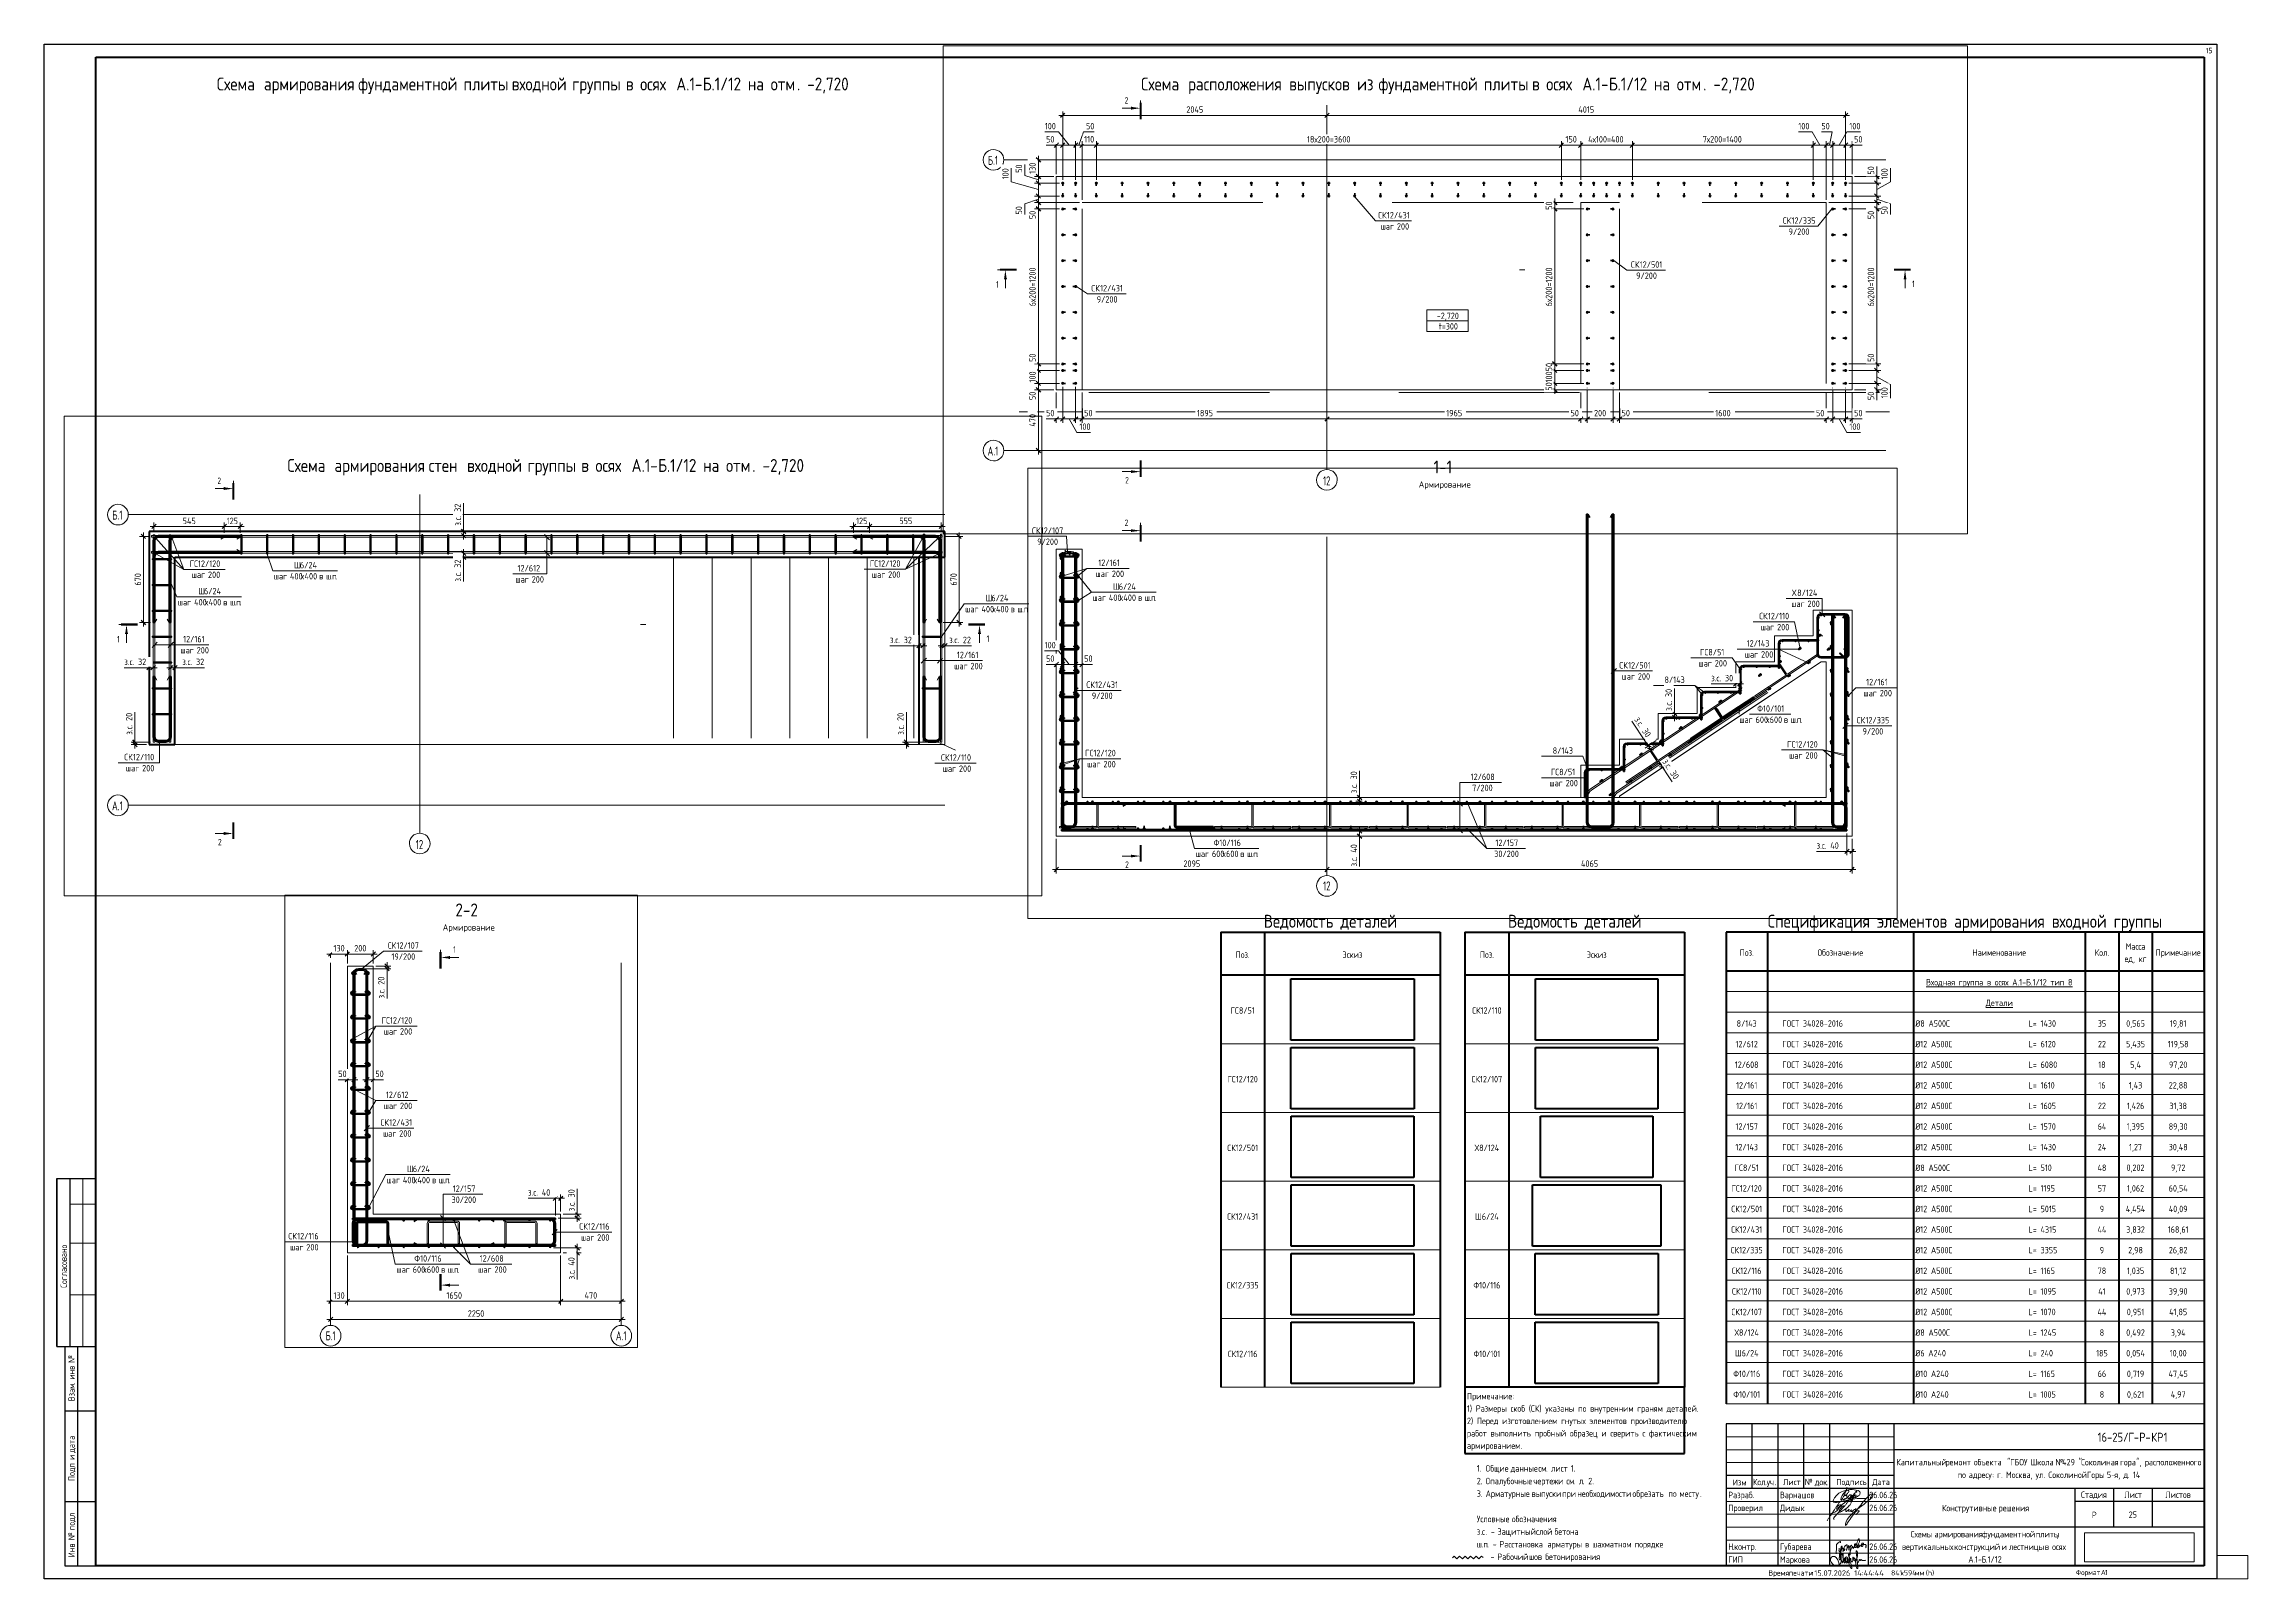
# Paper-space layout 'Layout1' of a CAD drawing. Header units: millimetres. Extents: x -841 to 12, y 0 to 594.
# The model-space entities are those that its viewports show. They can reach past a viewport. Long polylines and large blocks are cut down to what shows.
import ezdxf

# ---------------------------------------------------------------- set-up
doc = ezdxf.new("R2010")
doc.units = ezdxf.units.MM
for name, pattern in [('01 Штриховая _4 мм_', [6, 3.5, -2.5]), ('02 Штрихпунктирная _20 мм_', [25, 20, -2.5, 0, -2.5]), ('04 Пунктир 10мм', [10, 0, -10])]:
    doc.linetypes.add(name, pattern=pattern)
doc.layers.add('_NPLT_SIGN', color=5, linetype='Continuous', lineweight=9, plot=False)
doc.layers.add('NPLT_SIGN', color=5, linetype='Continuous', lineweight=9, plot=False)
for name, color, linetype, lineweight in [('AA_Dim', 7, 'Continuous', 9), ('AA_Dim-20', 7, 'Continuous', 9), ('AA_Linii', 7, 'Continuous', 9), ('AA_Oformlenie', 7, 'Continuous', 9), ('AA_Razrez', 7, 'Continuous', 9), ('AA_Vinoska', 7, 'Continuous', 9), ('AF_Element', 7, 'Continuous', 20), ('AF_Element_Опалубка', 253, 'Continuous', 20), ('AF_Perekritie', 7, 'Continuous', 20), ('AF_Perekritie_Опалубка', 253, 'Continuous', 20), ('AF_Stena_Опалубка', 253, 'Continuous', 20), ('Gen_Stamp', 7, 'Continuous', 9), ('Gen_Table', 7, 'Continuous', 9), ('Gen_Text', 7, 'Continuous', 9), ('KR_Armatura', 7, 'Continuous', 20), ('KR_Armatura_Tonkie', 7, 'Continuous', 20), ('KR_Fundament', 7, 'Continuous', 20), ('Оси', 7, 'Continuous', 9)]:
    doc.layers.add(name, color=color, linetype=linetype, lineweight=lineweight)
doc.layers.add('AA_NPLT_Vports', color=254, linetype='Continuous', plot=False)
doc.styles.add('GOST Common_1', font='GOST_Common.ttf', dxfattribs={"height": 2.5})
doc.styles.add('ISOCPEUR', font='isocpeur.ttf', dxfattribs={"width": 0.7, "height": 70})
doc.styles.add('ISOCPEUR_1', font='isocpeur.ttf', dxfattribs={"width": 0.7, "height": 50})
doc.styles.add('ISOCPEUR_10', font='isocpeur.ttf', dxfattribs={"height": 2.1})
doc.styles.add('ISOCPEUR_11', font='isocpeur.ttf', dxfattribs={"width": 0.85, "height": 3.5})
doc.styles.add('ISOCPEUR_12', font='isocpeur.ttf', dxfattribs={"width": 0.75, "height": 2.5})
doc.styles.add('ISOCPEUR_13', font='isocpeur.ttf', dxfattribs={"width": 0.85, "height": 5})
doc.styles.add('ISOCPEUR_2', font='isocpeur.ttf', dxfattribs={"width": 0.9, "height": 50})
doc.styles.add('ISOCPEUR_3', font='isocpeur.ttf', dxfattribs={"width": 0.8, "height": 50})
doc.styles.add('ISOCPEUR_4', font='isocpeur.ttf', dxfattribs={"width": 0.85, "height": 50})
doc.styles.add('ISOCPEUR_5', font='isocpeur.ttf', dxfattribs={"width": 0.85, "height": 2.5})
doc.styles.add('ISOCPEUR_6', font='isocpeur.ttf', dxfattribs={"width": 0.85, "height": 2.3})
doc.styles.add('ISOCPEUR_7', font='isocpeur.ttf', dxfattribs={"width": 0.85, "height": 2})
doc.styles.add('ISOCPEUR_8', font='isocpeur.ttf', dxfattribs={"width": 0.85, "height": 2.1})
doc.styles.add('ISOCPEUR_9', font='isocpeur.ttf', dxfattribs={"width": 0.9, "height": 2})
doc.styles.add('ISOCPEUR_I', font='isocpeui.ttf', dxfattribs={"width": 0.7, "height": 0.3})
doc.dimstyles.new('01_Точн_3_знака__непрозр_', dxfattribs={"dimscale": 304.8, "dimtxt": 49.799059, "dimasz": 0.111549, "dimexe": 0.098425, "dimexo": 0.065617, "dimgap": 0.016404, "dimtad": 1, "dimdec": 3, "dimrnd": 0.001, "dimdsep": 46, "dimtxsty": 'ISOCPEUR_2', "dimblk1": 'OBLIQUE', "dimblk2": 'OBLIQUE', "dimsah": 1, "dimcen": 0.09, "dimdle": 0.098425, "dimazin": 0, "dimtfac": 1, "dimtdec": 4, "dimtix": 1, "dimtmove": 1, "dimatfit": 3, "dimfxl": 1, "dimtvp": 1, "dimtfill": 1, "dimtolj": 1, "dimtzin": 0, "dimlwd": 18, "dimlwe": 18, "dimarcsym": 2})
doc.dimstyles.new('01_Точн_3_знака__непрозр__1', dxfattribs={"dimscale": 304.8, "dimtxt": 49.799059, "dimasz": 0.111549, "dimexe": 0.098425, "dimexo": 0.065617, "dimgap": 0.016404, "dimtad": 1, "dimdec": 3, "dimrnd": 0.001, "dimdsep": 46, "dimtxsty": 'ISOCPEUR_2', "dimblk1": 'OBLIQUE', "dimblk2": 'OBLIQUE', "dimsah": 1, "dimcen": 0.09, "dimdle": 0.098425, "dimazin": 0, "dimtfac": 1, "dimtdec": 4, "dimtix": 1, "dimtmove": 0, "dimatfit": 3, "dimfxl": 1, "dimtvp": 1, "dimtfill": 1, "dimtolj": 1, "dimtzin": 0, "dimlwd": 18, "dimlwe": 18, "dimarcsym": 2})
doc.dimstyles.new('01_Точн_3_знака__непрозр__З_С_', dxfattribs={"dimscale": 304.8, "dimtxt": 49.799059, "dimasz": 0.111549, "dimexe": 0.098425, "dimexo": 0.065617, "dimgap": 0.016404, "dimtad": 1, "dimdec": 3, "dimrnd": 0.001, "dimdsep": 46, "dimtxsty": 'ISOCPEUR_2', "dimblk1": 'OBLIQUE', "dimblk2": 'OBLIQUE', "dimsah": 1, "dimcen": 0.09, "dimdle": 0.098425, "dimazin": 0, "dimtfac": 1, "dimtdec": 4, "dimtix": 1, "dimtmove": 1, "dimatfit": 3, "dimfxl": 1, "dimtvp": 1, "dimtfill": 1, "dimtolj": 1, "dimtzin": 0, "dimlwd": 18, "dimlwe": 18, "dimarcsym": 2})
doc.dimstyles.new('05_Округл_5мм__прозр_', dxfattribs={"dimscale": 304.8, "dimtxt": 49.799059, "dimasz": 0.111549, "dimexe": 0.098425, "dimexo": 0.065617, "dimgap": 0.006562, "dimtad": 1, "dimdec": 0, "dimrnd": 5, "dimdsep": 46, "dimtxsty": 'ISOCPEUR_2', "dimblk1": 'OBLIQUE', "dimblk2": 'OBLIQUE', "dimsah": 1, "dimcen": 0.09, "dimdle": 0.098425, "dimazin": 0, "dimtfac": 1, "dimtdec": 4, "dimtix": 1, "dimtmove": 0, "dimatfit": 3, "dimfxl": 1, "dimtvp": 1, "dimtolj": 1, "dimtzin": 0, "dimlwd": 18, "dimlwe": 18, "dimarcsym": 2})
picture_1 = doc.add_image_def('image1.jpg', size_in_pixel=(1429, 378))
picture_2 = doc.add_image_def('image2.bmp', size_in_pixel=(1200, 600))
picture_3 = doc.add_image_def('image3.bmp', size_in_pixel=(1200, 600))
picture_4 = doc.add_image_def('image4.bmp', size_in_pixel=(1200, 600))
picture_5 = doc.add_image_def('image5.bmp', size_in_pixel=(1200, 600))
picture_6 = doc.add_image_def('image6.bmp', size_in_pixel=(1256, 623))
picture_7 = doc.add_image_def('image7.bmp', size_in_pixel=(1256, 623))
picture_8 = doc.add_image_def('image8.bmp', size_in_pixel=(1202, 598))
picture_9 = doc.add_image_def('image9.bmp', size_in_pixel=(1202, 598))
picture_10 = doc.add_image_def('image10.bmp', size_in_pixel=(1256, 600))
picture_11 = doc.add_image_def('image11.bmp', size_in_pixel=(1202, 656))
picture_12 = doc.add_image_def('image12.bmp', size_in_pixel=(1200, 600))
picture_13 = doc.add_image_def('image13.bmp', size_in_pixel=(1200, 600))

psp = doc.layouts.get("Layout1")

# ---------------------------------------------------------------- texts
at = {"layer": 'AA_Vinoska', "char_height": 2.5, "attachment_point": 1}
for s, insert, width, style in [('Разраб', (-189.15, 33.74), 11.5162, 'ISOCPEUR_5'), ('Проверил', (-189.15, 28.74), 14.9234, 'ISOCPEUR_5'), ('\\fISOCPEUR|b0|i0|c204|p34|;\\W.85;.', (-179.65, 33.74), 0.7496, 'ISOCPEUR_5'), ('Дидык', (-169.15, 28.74), 9.8808, 'ISOCPEUR_5'), ('Варнашов', (-169.15, 33.74), 15.8093, 'ISOCPEUR_5'), ('26.06.26', (-134.54, 33.74), 11.0633, 'ISOCPEUR_12'), ('26.06.26', (-134.54, 28.74), 11.0633, 'ISOCPEUR_12'), ('Рабочий', (-278.49, 9.82), 13.288, 'ISOCPEUR_5'), ('\\fISOCPEUR|b0|i0|c204|p34|;\\W.85; ', (-267.53, 9.82), 1.5673, 'ISOCPEUR_5'), ('шов', (-266.23, 9.82), 5.9966, 'ISOCPEUR_5'), ('\\fISOCPEUR|b0|i0|c204|p34|;\\W.85; ', (-261.29, 9.82), 1.5673, 'ISOCPEUR_5'), ('бетонирования', (-259.99, 9.82), 24.5998, 'ISOCPEUR_5'), ('\\fISOCPEUR|b0|i0|c204|p34|;\\W.85;Н', (-189.15, 13.74), 2.0443, 'ISOCPEUR_5'), ('ГИП', (-189.15, 8.74), 5.9285, 'ISOCPEUR_5'), ('\\fISOCPEUR|b0|i0|c204|p34|;\\W.85;.', (-187.47, 13.74), 0.7496, 'ISOCPEUR_5'), ('контр', (-186.85, 13.74), 9.6764, 'ISOCPEUR_5'), ('\\fISOCPEUR|b0|i0|c204|p34|;\\W.85;.', (-178.86, 13.74), 0.7496, 'ISOCPEUR_5'), ('Губарева', (-169.15, 13.74), 13.3481, 'ISOCPEUR_12'), ('Маркова', (-169.15, 8.74), 13.765, 'ISOCPEUR_5'), ('26.06.26', (-134.54, 13.74), 11.0633, 'ISOCPEUR_12'), ('26.06.26', (-134.54, 8.74), 11.0633, 'ISOCPEUR_12'), (' - ', (-282.6, 9.82), 4.9745, 'ISOCPEUR_5')]:
    psp.add_mtext(s, dxfattribs=dict(at, insert=insert, width=width, style=style))
at = {"layer": 'Gen_Stamp', "attachment_point": 1}
for s, insert, char_height, width, style in [('15', (-4.32, 592.55), 2.1, 2.6576, 'ISOCPEUR_8'), ('\\fISOCPEUR|b0|i1|c204|p34|;\\W.7;0', (-164.85, 60.16), 0.3, 0.2245, 'ISOCPEUR_I'), ('16-25/', (-46.18, 56.59), 3.5, 14.4464, 'ISOCPEUR_11'), ('\\fISOCPEUR|b0|i0|c204|p34|;\\W.85;Г', (-34.26, 56.59), 3.5, 2.5213, 'ISOCPEUR_11'), ('\\fISOCPEUR|b0|i0|c204|p34|;\\W.85;-', (-32.18, 56.59), 3.5, 2.5213, 'ISOCPEUR_11'), ('\\fISOCPEUR|b0|i0|c204|p34|;\\W.85;Р', (-30.1, 56.59), 3.5, 2.9302, 'ISOCPEUR_11'), ('\\fISOCPEUR|b0|i0|c204|p34|;\\W.85;-', (-27.68, 56.59), 3.5, 2.5213, 'ISOCPEUR_11'), ('КР', (-25.45, 56.59), 3.5, 5.8603, 'ISOCPEUR_11'), ('\\fISOCPEUR|b0|i0|c204|p34|;\\W.85;1', (-20.62, 56.59), 3.5, 1.8399, 'ISOCPEUR_11'), ('Капитальный', (-124.1, 46.43), 2.5, 21.5333, 'ISOCPEUR_5'), ('\\fISOCPEUR|b0|i0|c204|p34|;\\W.85; ', (-106.33, 46.43), 2.5, 1.5673, 'ISOCPEUR_5'), ('ремонт', (-105.04, 46.43), 2.5, 11.7207, 'ISOCPEUR_5'), ('\\fISOCPEUR|b0|i0|c204|p34|;\\W.85; ', (-95.37, 46.43), 2.5, 1.5673, 'ISOCPEUR_5'), ('объекта', (-94.08, 46.43), 2.5, 13.9013, 'ISOCPEUR_5'), (' "', (-82.61, 46.43), 2.5, 3.1346, 'ISOCPEUR_5'), ('ГБОУ', (-80.02, 46.43), 2.5, 7.9728, 'ISOCPEUR_5'), ('\\fISOCPEUR|b0|i0|c204|p34|;\\W.85; ', (-73.44, 46.43), 2.5, 1.5673, 'ISOCPEUR_5'), ('Школа', (-72.15, 46.43), 2.5, 10.1534, 'ISOCPEUR_5'), ('\\fISOCPEUR|b0|i0|c204|p34|;\\W.85; ', (-63.77, 46.43), 2.5, 1.5673, 'ISOCPEUR_5'), ('\\fISOCPEUR|b0|i0|c204|p34|;\\W.85;№', (-62.48, 46.43), 2.5, 3.1346, 'ISOCPEUR_5'), ('429 "', (-59.89, 46.43), 2.5, 8.8586, 'ISOCPEUR_5'), ('Соколиная', (-52.58, 46.43), 2.5, 16.7633, 'ISOCPEUR_5'), ('\\fISOCPEUR|b0|i0|c204|p34|;\\W.85; ', (-38.75, 46.43), 2.5, 1.5673, 'ISOCPEUR_5'), ('гора', (-37.46, 46.43), 2.5, 7.5639, 'ISOCPEUR_5'), ('", ', (-31.22, 46.43), 2.5, 4.0205, 'ISOCPEUR_5'), ('расположенного', (-27.9, 46.43), 2.5, 26.1671, 'ISOCPEUR_5'), ('по', (-100.37, 41.53), 2.5, 3.6797, 'ISOCPEUR_5'), ('\\fISOCPEUR|b0|i0|c204|p34|;\\W.85; ', (-97.34, 41.53), 2.5, 1.5673, 'ISOCPEUR_5'), ('адресу', (-96.04, 41.53), 2.5, 10.9711, 'ISOCPEUR_5'), (': ', (-86.99, 41.53), 2.5, 2.3169, 'ISOCPEUR_5'), ('\\fISOCPEUR|b0|i0|c204|p34|;\\W.85;г', (-85.08, 41.53), 2.5, 1.8399, 'ISOCPEUR_5'), ('. ', (-83.56, 41.53), 2.5, 2.3169, 'ISOCPEUR_5'), ('Москва', (-81.65, 41.53), 2.5, 11.4481, 'ISOCPEUR_5'), (', ', (-72.21, 41.53), 2.5, 2.4532, 'ISOCPEUR_5'), ('ул', (-70.18, 41.53), 2.5, 3.6797, 'ISOCPEUR_5'), ('. ', (-67.15, 41.53), 2.5, 2.3169, 'ISOCPEUR_5'), ('Соколиной', (-65.23, 41.53), 2.5, 16.5589, 'ISOCPEUR_5'), ('\\fISOCPEUR|b0|i0|c204|p34|;\\W.85; ', (-51.57, 41.53), 2.5, 1.5673, 'ISOCPEUR_5'), ('Горы', (-50.28, 41.53), 2.5, 7.5639, 'ISOCPEUR_5'), (' 5-', (-44.04, 41.53), 2.5, 5.247, 'ISOCPEUR_5'), ('\\fISOCPEUR|b0|i0|c204|p34|;\\W.85;я', (-39.71, 41.53), 2.5, 1.8399, 'ISOCPEUR_5'), (', ', (-38.19, 41.53), 2.5, 2.4532, 'ISOCPEUR_5'), ('\\fISOCPEUR|b0|i0|c204|p34|;\\W.85;д', (-36.17, 41.53), 2.5, 1.8399, 'ISOCPEUR_5'), ('. 14', (-34.65, 41.53), 2.5, 5.6559, 'ISOCPEUR_5'), ('Конструтивные', (-106.39, 28.68), 2.5, 25.0086, 'ISOCPEUR_5'), ('\\fISOCPEUR|b0|i0|c204|p34|;\\W.85; ', (-85.76, 28.68), 2.5, 1.5673, 'ISOCPEUR_5'), ('решения', (-84.47, 28.68), 2.5, 13.3561, 'ISOCPEUR_5'), ('25', (-34.15, 26.12), 2.5, 3.6797, 'ISOCPEUR_5'), ('Схемы', (-118.54, 18.57), 2.5, 9.6082, 'ISOCPEUR_5'), ('\\fISOCPEUR|b0|i0|c204|p34|;\\W.85; ', (-110.61, 18.57), 2.5, 1.5673, 'ISOCPEUR_5'), ('армирования', (-109.32, 18.57), 2.5, 20.8519, 'ISOCPEUR_5'), ('\\fISOCPEUR|b0|i0|c204|p34|;\\W.85; ', (-92.11, 18.57), 2.5, 1.5673, 'ISOCPEUR_5'), ('фундаментной', (-90.82, 18.57), 2.5, 23.4413, 'ISOCPEUR_5'), ('\\fISOCPEUR|b0|i0|c204|p34|;\\W.85; ', (-71.48, 18.57), 2.5, 1.5673, 'ISOCPEUR_5'), ('плиты', (-70.18, 18.57), 2.5, 9.8808, 'ISOCPEUR_5'), ('вертикальных', (-121.91, 13.68), 2.5, 22.9643, 'ISOCPEUR_5'), ('\\fISOCPEUR|b0|i0|c204|p34|;\\W.85; ', (-102.96, 13.68), 2.5, 1.5673, 'ISOCPEUR_5'), ('конструкций', (-101.67, 13.68), 2.5, 20.6475, 'ISOCPEUR_5'), ('\\fISOCPEUR|b0|i0|c204|p34|;\\W.85;А', (-96.22, 8.79), 2.5, 2.3169, 'ISOCPEUR_5'), ('.1-', (-94.3, 8.79), 2.5, 3.8842, 'ISOCPEUR_5'), ('\\fISOCPEUR|b0|i0|c204|p34|;\\W.85;Б', (-91.1, 8.79), 2.5, 2.0443, 'ISOCPEUR_5'), ('.1/12', (-89.41, 8.79), 2.5, 7.0188, 'ISOCPEUR_5'), ('\\fISOCPEUR|b0|i0|c204|p34|;\\W.85; ', (-84.63, 13.68), 2.5, 1.5673, 'ISOCPEUR_5'), ('\\fISOCPEUR|b0|i0|c204|p34|;\\W.85;и', (-83.34, 13.68), 2.5, 1.8399, 'ISOCPEUR_5'), ('\\fISOCPEUR|b0|i0|c204|p34|;\\W.85; ', (-81.82, 13.68), 2.5, 1.5673, 'ISOCPEUR_5'), ('лестницы', (-80.53, 13.68), 2.5, 15.3323, 'ISOCPEUR_5'), ('\\fISOCPEUR|b0|i0|c204|p34|;\\W.85; ', (-67.88, 13.68), 2.5, 1.5673, 'ISOCPEUR_5'), ('\\fISOCPEUR|b0|i0|c204|p34|;\\W.85;в', (-66.59, 13.68), 2.5, 1.8399, 'ISOCPEUR_5'), ('\\fISOCPEUR|b0|i0|c204|p34|;\\W.85; ', (-65.07, 13.68), 2.5, 1.5673, 'ISOCPEUR_5'), ('осях', (-63.77, 13.68), 2.5, 7.0869, 'ISOCPEUR_5'), ('\\fISOCPEUR|b0|i0|c204|p34|;\\W.85;,', (-62.03, 18.57), 2.5, 0.8859, 'ISOCPEUR_5')]:
    psp.add_mtext(s, dxfattribs=dict(at, insert=insert, char_height=char_height, width=width, style=style))
at = {"layer": 'Gen_Stamp', "insert": (-155.83, 3.3), "char_height": 2.1, "width": 29.3652, "attachment_point": 1, "line_spacing_factor": 1.149209, "style": 'ISOCPEUR_10'}
psp.add_mtext('15.07.2026 14:44:44', dxfattribs=at)
at = {"layer": 'Gen_Table', "line_spacing_factor": 1.149209}
for s, insert, char_height, width, attachment_point, style in [('Ведомость деталей', (-343.09, 257.02), 5, 62.3244, 2, 'ISOCPEUR_13'), ('Ведомость деталей', (-248.56, 257.02), 5, 62.3244, 2, 'ISOCPEUR_13'), ('Спецификация элементов армирования входной группы', (-97.5, 257.02), 5, 176.4563, 2, 'ISOCPEUR_13'), ('Поз.', (-377.09, 242.84), 2.5, 6.1548, 2, 'ISOCPEUR_5'), ('Эскиз', (-334.59, 242.84), 2.5, 8.6645, 2, 'ISOCPEUR_5'), ('Поз.', (-282.56, 242.84), 2.5, 6.1548, 2, 'ISOCPEUR_5'), ('Эскиз', (-240.06, 242.84), 2.5, 8.6645, 2, 'ISOCPEUR_5'), ('Поз.', (-182, 243.65), 2.5, 6.1548, 2, 'ISOCPEUR_5'), ('Обозначение', (-145.75, 243.65), 2.5, 19.749, 2, 'ISOCPEUR_5'), ('Наименование', (-84.25, 243.65), 2.5, 22.1093, 2, 'ISOCPEUR_5'), ('Кол.', (-44.5, 243.65), 2.5, 6.2743, 2, 'ISOCPEUR_5'), ('Масса\\Pед, кг', (-31.5, 246.04), 2.5, 9.4114, 2, 'ISOCPEUR_5'), ('Примечание', (-15, 243.65), 2.5, 18.3448, 2, 'ISOCPEUR_5'), ('\\LВходная группа в осях А.1-Б.1/12 тип 8', (-84.25, 232.16), 2.5, 63.5195, 2, 'ISOCPEUR_5'), ('\\LДетали', (-84.25, 224.18), 2.5, 11.8315, 2, 'ISOCPEUR_5'), ('ГС8/51', (-377.09, 221.24), 2.5, 10.0687, 2, 'ISOCPEUR_5'), ('СК12/110', (-282.56, 221.24), 2.5, 12.8174, 2, 'ISOCPEUR_5'), ('8/143', (-182, 216.21), 2.5, 8.545, 2, 'ISOCPEUR_5'), ('ГОСТ 34028-2016', (-168.25, 216.21), 2.5, 26.3818, 1, 'ISOCPEUR_5'), ('Ø8 А500С', (-116.75, 216.21), 2.5, 15.0881, 1, 'ISOCPEUR_5'), ('L=', (-69.75, 216.21), 2.5, 3.5255, 3, 'ISOCPEUR_5'), ('1430', (-68.25, 216.21), 2.5, 6.7822, 1, 'ISOCPEUR_5'), ('35', (-44.5, 216.21), 2.5, 3.5255, 2, 'ISOCPEUR_5'), ('0,565', (-31.5, 216.21), 2.5, 7.9175, 2, 'ISOCPEUR_5'), ('19,81', (-15, 216.21), 2.5, 6.9017, 2, 'ISOCPEUR_5'), ('12/612', (-182, 208.23), 2.5, 9.5608, 2, 'ISOCPEUR_5'), ('ГОСТ 34028-2016', (-168.25, 208.23), 2.5, 26.3818, 1, 'ISOCPEUR_5'), ('Ø12 А500С', (-116.75, 208.23), 2.5, 16.343, 1, 'ISOCPEUR_5'), ('L=', (-69.75, 208.23), 2.5, 3.5255, 3, 'ISOCPEUR_5'), ('6120', (-68.25, 208.23), 2.5, 6.5432, 1, 'ISOCPEUR_5'), ('22', (-44.5, 208.23), 2.5, 3.5255, 2, 'ISOCPEUR_5'), ('5,435', (-31.5, 208.23), 2.5, 8.1565, 2, 'ISOCPEUR_5'), ('119,58', (-15, 208.23), 2.5, 8.6645, 2, 'ISOCPEUR_5'), ('12/608', (-182, 200.26), 2.5, 10.0687, 2, 'ISOCPEUR_5'), ('ГОСТ 34028-2016', (-168.25, 200.26), 2.5, 26.3818, 1, 'ISOCPEUR_5'), ('Ø12 А500С', (-116.75, 200.26), 2.5, 16.343, 1, 'ISOCPEUR_5'), ('L=', (-69.75, 200.26), 2.5, 3.5255, 3, 'ISOCPEUR_5'), ('6080', (-68.25, 200.26), 2.5, 7.0511, 1, 'ISOCPEUR_5'), ('18', (-44.5, 200.26), 2.5, 3.0176, 2, 'ISOCPEUR_5'), ('5,4', (-31.5, 200.26), 2.5, 4.631, 2, 'ISOCPEUR_5'), ('97,20', (-15, 200.26), 2.5, 7.9175, 2, 'ISOCPEUR_5'), ('ГС12/120', (-377.09, 194.66), 2.5, 13.0863, 2, 'ISOCPEUR_5'), ('СК12/107', (-282.56, 194.66), 2.5, 13.3254, 2, 'ISOCPEUR_5'), ('12/161', (-182, 192.28), 2.5, 9.0529, 2, 'ISOCPEUR_5'), ('ГОСТ 34028-2016', (-168.25, 192.28), 2.5, 26.3818, 1, 'ISOCPEUR_5'), ('Ø12 А500С', (-116.75, 192.28), 2.5, 16.343, 1, 'ISOCPEUR_5'), ('L=', (-69.75, 192.28), 2.5, 3.5255, 3, 'ISOCPEUR_5'), ('1610', (-68.25, 192.28), 2.5, 6.0352, 1, 'ISOCPEUR_5'), ('16', (-44.5, 192.28), 2.5, 3.0176, 2, 'ISOCPEUR_5'), ('1,43', (-31.5, 192.28), 2.5, 5.8859, 2, 'ISOCPEUR_5'), ('22,88', (-15, 192.28), 2.5, 7.9175, 2, 'ISOCPEUR_5'), ('12/161', (-182, 184.31), 2.5, 9.0529, 2, 'ISOCPEUR_5'), ('ГОСТ 34028-2016', (-168.25, 184.31), 2.5, 26.3818, 1, 'ISOCPEUR_5'), ('Ø12 А500С', (-116.75, 184.31), 2.5, 16.343, 1, 'ISOCPEUR_5'), ('L=', (-69.75, 184.31), 2.5, 3.5255, 3, 'ISOCPEUR_5'), ('1605', (-68.25, 184.31), 2.5, 6.5432, 1, 'ISOCPEUR_5'), ('22', (-44.5, 184.31), 2.5, 3.5255, 2, 'ISOCPEUR_5'), ('1,426', (-31.5, 184.31), 2.5, 7.6486, 2, 'ISOCPEUR_5'), ('31,38', (-15, 184.31), 2.5, 7.4096, 2, 'ISOCPEUR_5'), ('12/157', (-182, 176.33), 2.5, 9.5608, 2, 'ISOCPEUR_5'), ('ГОСТ 34028-2016', (-168.25, 176.33), 2.5, 26.3818, 1, 'ISOCPEUR_5'), ('Ø12 А500С', (-116.75, 176.33), 2.5, 16.343, 1, 'ISOCPEUR_5'), ('L=', (-69.75, 176.33), 2.5, 3.5255, 3, 'ISOCPEUR_5'), ('1570', (-68.25, 176.33), 2.5, 6.5432, 1, 'ISOCPEUR_5'), ('64', (-44.5, 176.33), 2.5, 3.7646, 2, 'ISOCPEUR_5'), ('1,395', (-31.5, 176.33), 2.5, 7.4096, 2, 'ISOCPEUR_5'), ('89,30', (-15, 176.33), 2.5, 7.9175, 2, 'ISOCPEUR_5'), ('СК12/501', (-377.09, 168.07), 2.5, 13.3254, 2, 'ISOCPEUR_5'), ('Х8/124', (-282.56, 168.07), 2.5, 10.8156, 2, 'ISOCPEUR_5'), ('12/143', (-182, 168.36), 2.5, 9.7998, 2, 'ISOCPEUR_5'), ('ГОСТ 34028-2016', (-168.25, 168.36), 2.5, 26.3818, 1, 'ISOCPEUR_5'), ('Ø12 А500С', (-116.75, 168.36), 2.5, 16.343, 1, 'ISOCPEUR_5'), ('L=', (-69.75, 168.36), 2.5, 3.5255, 3, 'ISOCPEUR_5'), ('1430', (-68.25, 168.36), 2.5, 6.7822, 1, 'ISOCPEUR_5'), ('24', (-44.5, 168.36), 2.5, 3.7646, 2, 'ISOCPEUR_5'), ('1,27', (-31.5, 168.36), 2.5, 5.6468, 2, 'ISOCPEUR_5'), ('30,48', (-15, 168.36), 2.5, 8.1565, 2, 'ISOCPEUR_5'), ('ГС8/51', (-182, 160.38), 2.5, 10.0687, 2, 'ISOCPEUR_5'), ('ГОСТ 34028-2016', (-168.25, 160.38), 2.5, 26.3818, 1, 'ISOCPEUR_5'), ('Ø8 А500С', (-116.75, 160.38), 2.5, 15.0881, 1, 'ISOCPEUR_5'), ('L=', (-69.75, 160.38), 2.5, 3.5255, 3, 'ISOCPEUR_5'), ('510', (-68.25, 160.38), 2.5, 4.7804, 1, 'ISOCPEUR_5'), ('48', (-44.5, 160.38), 2.5, 3.7646, 2, 'ISOCPEUR_5'), ('0,202', (-31.5, 160.38), 2.5, 7.9175, 2, 'ISOCPEUR_5'), ('9,72', (-15, 160.38), 2.5, 6.1548, 2, 'ISOCPEUR_5'), ('ГС12/120', (-182, 152.41), 2.5, 13.0863, 2, 'ISOCPEUR_5'), ('ГОСТ 34028-2016', (-168.25, 152.41), 2.5, 26.3818, 1, 'ISOCPEUR_5'), ('Ø12 А500С', (-116.75, 152.41), 2.5, 16.343, 1, 'ISOCPEUR_5'), ('L=', (-69.75, 152.41), 2.5, 3.5255, 3, 'ISOCPEUR_5'), ('1195', (-68.25, 152.41), 2.5, 6.0352, 1, 'ISOCPEUR_5'), ('57', (-44.5, 152.41), 2.5, 3.5255, 2, 'ISOCPEUR_5'), ('1,062', (-31.5, 152.41), 2.5, 7.4096, 2, 'ISOCPEUR_5'), ('60,54', (-15, 152.41), 2.5, 8.1565, 2, 'ISOCPEUR_5'), ('СК12/431', (-377.09, 141.49), 2.5, 13.5644, 2, 'ISOCPEUR_5'), ('Ш6/24', (-282.56, 141.49), 2.5, 9.7998, 2, 'ISOCPEUR_5'), ('СК12/501', (-182, 144.43), 2.5, 13.3254, 2, 'ISOCPEUR_5'), ('ГОСТ 34028-2016', (-168.25, 144.43), 2.5, 26.3818, 1, 'ISOCPEUR_5'), ('Ø12 А500С', (-116.75, 144.43), 2.5, 16.343, 1, 'ISOCPEUR_5'), ('L=', (-69.75, 144.43), 2.5, 3.5255, 3, 'ISOCPEUR_5'), ('5015', (-68.25, 144.43), 2.5, 6.5432, 1, 'ISOCPEUR_5'), ('\\fISOCPEUR|b0|i0|c204|p34|;\\W.85;9', (-44.5, 144.43), 2.5, 1.7628, 2, 'ISOCPEUR_5'), ('4,454', (-31.5, 144.43), 2.5, 8.6346, 2, 'ISOCPEUR_5'), ('40,09', (-15, 144.43), 2.5, 8.1565, 2, 'ISOCPEUR_5'), ('СК12/335', (-182, 128.48), 2.5, 13.8333, 2, 'ISOCPEUR_5'), ('СК12/431', (-182, 136.46), 2.5, 13.5644, 2, 'ISOCPEUR_5'), ('ГОСТ 34028-2016', (-168.25, 136.46), 2.5, 26.3818, 1, 'ISOCPEUR_5'), ('ГОСТ 34028-2016', (-168.25, 128.48), 2.5, 26.3818, 1, 'ISOCPEUR_5'), ('Ø12 А500С', (-116.75, 136.46), 2.5, 16.343, 1, 'ISOCPEUR_5'), ('Ø12 А500С', (-116.75, 128.48), 2.5, 16.343, 1, 'ISOCPEUR_5'), ('L=', (-69.75, 136.46), 2.5, 3.5255, 3, 'ISOCPEUR_5'), ('L=', (-69.75, 128.48), 2.5, 3.5255, 3, 'ISOCPEUR_5'), ('4315', (-68.25, 136.46), 2.5, 6.7822, 1, 'ISOCPEUR_5'), ('3355', (-68.25, 128.48), 2.5, 7.0511, 1, 'ISOCPEUR_5'), ('44', (-44.5, 136.46), 2.5, 4.0036, 2, 'ISOCPEUR_5'), ('\\fISOCPEUR|b0|i0|c204|p34|;\\W.85;9', (-44.5, 128.48), 2.5, 1.7628, 2, 'ISOCPEUR_5'), ('3,832', (-31.5, 136.46), 2.5, 7.9175, 2, 'ISOCPEUR_5'), ('2,98', (-31.5, 128.48), 2.5, 6.1548, 2, 'ISOCPEUR_5'), ('168,61', (-15, 136.46), 2.5, 8.6645, 2, 'ISOCPEUR_5'), ('26,82', (-15, 128.48), 2.5, 7.9175, 2, 'ISOCPEUR_5'), ('СК12/116', (-182, 120.51), 2.5, 12.8174, 2, 'ISOCPEUR_5'), ('ГОСТ 34028-2016', (-168.25, 120.51), 2.5, 26.3818, 1, 'ISOCPEUR_5'), ('Ø12 А500С', (-116.75, 120.51), 2.5, 16.343, 1, 'ISOCPEUR_5'), ('L=', (-69.75, 120.51), 2.5, 3.5255, 3, 'ISOCPEUR_5'), ('1165', (-68.25, 120.51), 2.5, 6.0352, 1, 'ISOCPEUR_5'), ('78', (-44.5, 120.51), 2.5, 3.5255, 2, 'ISOCPEUR_5'), ('1,035', (-31.5, 120.51), 2.5, 7.4096, 2, 'ISOCPEUR_5'), ('81,12', (-15, 120.51), 2.5, 6.9017, 2, 'ISOCPEUR_5'), ('СК12/335', (-377.09, 114.9), 2.5, 13.8333, 2, 'ISOCPEUR_5'), ('Ф10/116', (-282.56, 114.9), 2.5, 11.5626, 2, 'ISOCPEUR_5'), ('СК12/110', (-182, 112.53), 2.5, 12.8174, 2, 'ISOCPEUR_5'), ('ГОСТ 34028-2016', (-168.25, 112.53), 2.5, 26.3818, 1, 'ISOCPEUR_5'), ('Ø12 А500С', (-116.75, 112.53), 2.5, 16.343, 1, 'ISOCPEUR_5'), ('L=', (-69.75, 112.53), 2.5, 3.5255, 3, 'ISOCPEUR_5'), ('1095', (-68.25, 112.53), 2.5, 6.5432, 1, 'ISOCPEUR_5'), ('41', (-44.5, 112.53), 2.5, 3.2566, 2, 'ISOCPEUR_5'), ('0,973', (-31.5, 112.53), 2.5, 7.9175, 2, 'ISOCPEUR_5'), ('39,90', (-15, 112.53), 2.5, 7.9175, 2, 'ISOCPEUR_5'), ('СК12/107', (-182, 104.56), 2.5, 13.3254, 2, 'ISOCPEUR_5'), ('ГОСТ 34028-2016', (-168.25, 104.56), 2.5, 26.3818, 1, 'ISOCPEUR_5'), ('Ø12 А500С', (-116.75, 104.56), 2.5, 16.343, 1, 'ISOCPEUR_5'), ('L=', (-69.75, 104.56), 2.5, 3.5255, 3, 'ISOCPEUR_5'), ('1070', (-68.25, 104.56), 2.5, 6.5432, 1, 'ISOCPEUR_5'), ('44', (-44.5, 104.56), 2.5, 4.0036, 2, 'ISOCPEUR_5'), ('0,951', (-31.5, 104.56), 2.5, 7.4096, 2, 'ISOCPEUR_5'), ('41,85', (-15, 104.56), 2.5, 7.6486, 2, 'ISOCPEUR_5'), ('Х8/124', (-182, 96.58), 2.5, 10.8156, 2, 'ISOCPEUR_5'), ('ГОСТ 34028-2016', (-168.25, 96.58), 2.5, 26.3818, 1, 'ISOCPEUR_5'), ('Ø8 А500С', (-116.75, 96.58), 2.5, 15.0881, 1, 'ISOCPEUR_5'), ('L=', (-69.75, 96.58), 2.5, 3.5255, 3, 'ISOCPEUR_5'), ('1245', (-68.25, 96.58), 2.5, 6.7822, 1, 'ISOCPEUR_5'), ('\\fISOCPEUR|b0|i0|c204|p34|;\\W.85;8', (-44.5, 96.58), 2.5, 1.7628, 2, 'ISOCPEUR_5'), ('0,492', (-31.5, 96.58), 2.5, 8.1565, 2, 'ISOCPEUR_5'), ('3,94', (-15, 96.58), 2.5, 6.3938, 2, 'ISOCPEUR_5'), ('СК12/116', (-377.09, 88.32), 2.5, 12.8174, 2, 'ISOCPEUR_5'), ('Ф10/101', (-282.56, 88.32), 2.5, 11.5626, 2, 'ISOCPEUR_5'), ('Ш6/24', (-182, 88.6), 2.5, 9.7998, 2, 'ISOCPEUR_5'), ('ГОСТ 34028-2016', (-168.25, 88.6), 2.5, 26.3818, 1, 'ISOCPEUR_5'), ('Ø6 А240', (-116.75, 88.6), 2.5, 13.5644, 1, 'ISOCPEUR_5'), ('L=', (-69.75, 88.6), 2.5, 3.5255, 3, 'ISOCPEUR_5'), ('240', (-68.25, 88.6), 2.5, 5.5273, 1, 'ISOCPEUR_5'), ('185', (-44.5, 88.6), 2.5, 4.7804, 2, 'ISOCPEUR_5'), ('0,054', (-31.5, 88.6), 2.5, 8.1565, 2, 'ISOCPEUR_5'), ('10,00', (-15, 88.6), 2.5, 7.4096, 2, 'ISOCPEUR_5'), ('Ф10/116', (-182, 80.63), 2.5, 11.5626, 2, 'ISOCPEUR_5'), ('ГОСТ 34028-2016', (-168.25, 80.63), 2.5, 26.3818, 1, 'ISOCPEUR_5'), ('Ø10 А240', (-116.75, 80.63), 2.5, 14.8192, 1, 'ISOCPEUR_5'), ('L=', (-69.75, 80.63), 2.5, 3.5255, 3, 'ISOCPEUR_5'), ('1165', (-68.25, 80.63), 2.5, 6.0352, 1, 'ISOCPEUR_5'), ('66', (-44.5, 80.63), 2.5, 3.5255, 2, 'ISOCPEUR_5'), ('0,719', (-31.5, 80.63), 2.5, 7.4096, 2, 'ISOCPEUR_5'), ('47,45', (-15, 80.63), 2.5, 8.3956, 2, 'ISOCPEUR_5'), ('Примечание:\\P1) Размеры скоб (СК) указаны по внутренним граням деталей.\\P2) Перед изготовлением гнутых элементов производителю\\Pработ выполнить пробный образец и сверить с фактическим\\Pармированием.', (-290.27, 71.98), 2.5, 99.7011, 1, 'ISOCPEUR_5'), ('Ф10/101', (-182, 72.65), 2.5, 11.5626, 2, 'ISOCPEUR_5'), ('ГОСТ 34028-2016', (-168.25, 72.65), 2.5, 26.3818, 1, 'ISOCPEUR_5'), ('Ø10 А240', (-116.75, 72.65), 2.5, 14.8192, 1, 'ISOCPEUR_5'), ('L=', (-69.75, 72.65), 2.5, 3.5255, 3, 'ISOCPEUR_5'), ('1005', (-68.25, 72.65), 2.5, 6.5432, 1, 'ISOCPEUR_5'), ('\\fISOCPEUR|b0|i0|c204|p34|;\\W.85;8', (-44.5, 72.65), 2.5, 1.7628, 2, 'ISOCPEUR_5'), ('0,621', (-31.5, 72.65), 2.5, 7.4096, 2, 'ISOCPEUR_5'), ('4,97', (-15, 72.65), 2.5, 6.3938, 2, 'ISOCPEUR_5')]:
    psp.add_mtext(s, dxfattribs=dict(at, insert=insert, char_height=char_height, width=width, attachment_point=attachment_point, style=style))
at = {"layer": 'Gen_Text', "attachment_point": 1}
for s, insert, char_height, width, style in [('Схема', (-774.13, 581.05), 5, 19.012, 'ISOCPEUR_13'), ('\\fISOCPEUR|b0|i0|c204|p34|;\\W.85; ', (-758.44, 581.05), 5, 3.0665, 'ISOCPEUR_13'), ('\\fISOCPEUR|b0|i0|c204|p34|;\\W.85; ', (-721.95, 581.05), 5, 3.0665, 'ISOCPEUR_13'), ('фундаментной', (-719.42, 581.05), 5, 46.3375, 'ISOCPEUR_13'), ('\\fISOCPEUR|b0|i0|c204|p34|;\\W.85; ', (-681.19, 581.05), 5, 3.0665, 'ISOCPEUR_13'), ('\\fISOCPEUR|b0|i0|c204|p34|;\\W.85; ', (-662.52, 581.05), 5, 3.0665, 'ISOCPEUR_13'), ('входной', (-659.99, 581.05), 5, 25.2812, 'ISOCPEUR_13'), ('\\fISOCPEUR|b0|i0|c204|p34|;\\W.85; ', (-639.14, 581.05), 5, 3.0665, 'ISOCPEUR_13'), ('\\fISOCPEUR|b0|i0|c204|p34|;\\W.85; ', (-618.33, 581.05), 5, 3.0665, 'ISOCPEUR_13'), ('\\fISOCPEUR|b0|i0|c204|p34|;\\W.85; ', (-612.82, 581.05), 5, 3.0665, 'ISOCPEUR_13'), ('\\fISOCPEUR|b0|i0|c204|p34|;\\W.85; ', (-598.82, 581.05), 5, 3.0665, 'ISOCPEUR_13'), ('\\fISOCPEUR|b0|i0|c204|p34|;\\W.85;А', (-596.29, 581.05), 5, 4.6338, 'ISOCPEUR_13'), ('.1-', (-592.47, 581.05), 5, 7.7684, 'ISOCPEUR_13'), ('\\fISOCPEUR|b0|i0|c204|p34|;\\W.85;Б', (-586.06, 581.05), 5, 4.0886, 'ISOCPEUR_13'), ('.1/12 ', (-582.69, 581.05), 5, 17.0359, 'ISOCPEUR_13'), ('\\fISOCPEUR|b0|i0|c204|p34|;\\W.85; ', (-562.28, 581.05), 5, 3.0665, 'ISOCPEUR_13'), ('. -2,720', (-549.57, 581.05), 5, 24.4635, 'ISOCPEUR_13'), ('Схема', (-416.4, 581.05), 5, 19.012, 'ISOCPEUR_13'), ('\\fISOCPEUR|b0|i0|c204|p34|;\\W.85; ', (-400.72, 581.05), 5, 3.0665, 'ISOCPEUR_13'), ('\\fISOCPEUR|b0|i0|c204|p34|;\\W.85; ', (-361.64, 581.05), 5, 3.0665, 'ISOCPEUR_13'), ('\\fISOCPEUR|b0|i0|c204|p34|;\\W.85; ', (-335.33, 581.05), 5, 3.0665, 'ISOCPEUR_13'), ('из', (-332.8, 581.05), 5, 6.9506, 'ISOCPEUR_13'), ('\\fISOCPEUR|b0|i0|c204|p34|;\\W.85; ', (-327.06, 581.05), 5, 3.0665, 'ISOCPEUR_13'), ('фундаментной', (-324.53, 581.05), 5, 46.3375, 'ISOCPEUR_13'), ('\\fISOCPEUR|b0|i0|c204|p34|;\\W.85; ', (-286.3, 581.05), 5, 3.0665, 'ISOCPEUR_13'), ('\\fISOCPEUR|b0|i0|c204|p34|;\\W.85; ', (-267.63, 581.05), 5, 3.0665, 'ISOCPEUR_13'), ('\\fISOCPEUR|b0|i0|c204|p34|;\\W.85; ', (-262.12, 581.05), 5, 3.0665, 'ISOCPEUR_13'), ('\\fISOCPEUR|b0|i0|c204|p34|;\\W.85; ', (-248.12, 581.05), 5, 3.0665, 'ISOCPEUR_13'), ('\\fISOCPEUR|b0|i0|c204|p34|;\\W.85;А', (-245.59, 581.05), 5, 4.6338, 'ISOCPEUR_13'), ('.1-', (-241.77, 581.05), 5, 7.7684, 'ISOCPEUR_13'), ('\\fISOCPEUR|b0|i0|c204|p34|;\\W.85;Б', (-235.36, 581.05), 5, 4.0886, 'ISOCPEUR_13'), ('.1/12 ', (-231.99, 581.05), 5, 17.0359, 'ISOCPEUR_13'), ('\\fISOCPEUR|b0|i0|c204|p34|;\\W.85; ', (-211.58, 581.05), 5, 3.0665, 'ISOCPEUR_13'), ('. -2,720', (-198.87, 581.05), 5, 24.4635, 'ISOCPEUR_13'), ('армирования', (-755.91, 581.05), 5, 41.1586, 'ISOCPEUR_13'), ('плиты', (-678.66, 581.05), 5, 19.5572, 'ISOCPEUR_13'), ('группы', (-636.61, 581.05), 5, 22.1466, 'ISOCPEUR_13'), ('\\fISOCPEUR|b0|i0|c204|p34|;\\W.85;в', (-615.8, 581.05), 5, 3.6116, 'ISOCPEUR_13'), ('осях', (-610.29, 581.05), 5, 13.9013, 'ISOCPEUR_13'), ('на', (-568.63, 581.05), 5, 7.7002, 'ISOCPEUR_13'), ('отм', (-559.75, 581.05), 5, 12.334, 'ISOCPEUR_13'), ('расположения', (-398.19, 581.05), 5, 44.2932, 'ISOCPEUR_13'), ('выпусков', (-359.11, 581.05), 5, 28.8247, 'ISOCPEUR_13'), ('плиты', (-283.77, 581.05), 5, 19.5572, 'ISOCPEUR_13'), ('\\fISOCPEUR|b0|i0|c204|p34|;\\W.85;в', (-265.1, 581.05), 5, 3.6116, 'ISOCPEUR_13'), ('осях', (-259.59, 581.05), 5, 13.9013, 'ISOCPEUR_13'), ('на', (-217.93, 581.05), 5, 7.7002, 'ISOCPEUR_13'), ('отм', (-209.05, 581.05), 5, 12.334, 'ISOCPEUR_13'), ('Схема', (-746.84, 433.42), 5, 19.012, 'ISOCPEUR_13'), ('\\fISOCPEUR|b0|i0|c204|p34|;\\W.85; ', (-731.15, 433.42), 5, 3.0665, 'ISOCPEUR_13'), ('армирования', (-728.62, 433.42), 5, 41.1586, 'ISOCPEUR_13'), ('\\fISOCPEUR|b0|i0|c204|p34|;\\W.85; ', (-694.66, 433.42), 5, 3.0665, 'ISOCPEUR_13'), ('стен', (-692.13, 433.42), 5, 14.9234, 'ISOCPEUR_13'), ('\\fISOCPEUR|b0|i0|c204|p34|;\\W.85; ', (-679.82, 433.42), 5, 3.0665, 'ISOCPEUR_13'), ('входной', (-677.29, 433.42), 5, 25.2812, 'ISOCPEUR_13'), ('\\fISOCPEUR|b0|i0|c204|p34|;\\W.85; ', (-656.43, 433.42), 5, 3.0665, 'ISOCPEUR_13'), ('группы', (-653.9, 433.42), 5, 22.1466, 'ISOCPEUR_13'), ('\\fISOCPEUR|b0|i0|c204|p34|;\\W.85; ', (-635.63, 433.42), 5, 3.0665, 'ISOCPEUR_13'), ('\\fISOCPEUR|b0|i0|c204|p34|;\\W.85;в', (-633.1, 433.42), 5, 3.6116, 'ISOCPEUR_13'), ('\\fISOCPEUR|b0|i0|c204|p34|;\\W.85; ', (-630.12, 433.42), 5, 3.0665, 'ISOCPEUR_13'), ('осях', (-627.59, 433.42), 5, 13.9013, 'ISOCPEUR_13'), ('\\fISOCPEUR|b0|i0|c204|p34|;\\W.85; ', (-616.12, 433.42), 5, 3.0665, 'ISOCPEUR_13'), ('\\fISOCPEUR|b0|i0|c204|p34|;\\W.85;А', (-613.59, 433.42), 5, 4.6338, 'ISOCPEUR_13'), ('.1-', (-609.76, 433.42), 5, 7.7684, 'ISOCPEUR_13'), ('\\fISOCPEUR|b0|i0|c204|p34|;\\W.85;Б', (-603.35, 433.42), 5, 4.0886, 'ISOCPEUR_13'), ('.1/12 ', (-599.98, 433.42), 5, 17.0359, 'ISOCPEUR_13'), ('на', (-585.92, 433.42), 5, 7.7002, 'ISOCPEUR_13'), ('\\fISOCPEUR|b0|i0|c204|p34|;\\W.85; ', (-579.57, 433.42), 5, 3.0665, 'ISOCPEUR_13'), ('отм', (-577.04, 433.42), 5, 12.334, 'ISOCPEUR_13'), ('. -2,720', (-566.86, 433.42), 5, 24.4635, 'ISOCPEUR_13'), ('1.', (-286.47, 44.03), 2.5, 4.1569, 'ISOCPEUR_5'), ('Общие', (-283.04, 44.03), 2.5, 10.1534, 'ISOCPEUR_5'), ('\\fISOCPEUR|b0|i0|c204|p34|;\\W.85; ', (-274.67, 44.03), 2.5, 1.5673, 'ISOCPEUR_5'), ('данные', (-273.37, 44.03), 2.5, 11.4481, 'ISOCPEUR_5'), ('\\fISOCPEUR|b0|i0|c204|p34|;\\W.85; ', (-263.93, 44.03), 2.5, 1.5673, 'ISOCPEUR_5'), ('см', (-262.64, 44.03), 2.5, 3.6116, 'ISOCPEUR_5'), ('лист', (-257.74, 44.03), 2.5, 7.5639, 'ISOCPEUR_5'), (' 1.', (-251.5, 44.03), 2.5, 3.6116, 'ISOCPEUR_5'), ('2.', (-286.47, 39.13), 2.5, 4.1569, 'ISOCPEUR_5'), ('3.', (-286.47, 34.24), 2.5, 4.1569, 'ISOCPEUR_5'), ('Опалубочные', (-283.04, 39.13), 2.5, 20.8519, 'ISOCPEUR_5'), ('Арматурные', (-283.04, 34.24), 2.5, 19.966, 'ISOCPEUR_5'), ('\\fISOCPEUR|b0|i0|c204|p34|;\\W.85; ', (-266.57, 34.24), 2.5, 1.5673, 'ISOCPEUR_5'), ('\\fISOCPEUR|b0|i0|c204|p34|;\\W.85; ', (-265.84, 39.13), 2.5, 1.5673, 'ISOCPEUR_5'), ('чертежи', (-264.55, 39.13), 2.5, 13.8331, 'ISOCPEUR_5'), ('. ', (-259.66, 44.03), 2.5, 2.3169, 'ISOCPEUR_5'), ('\\fISOCPEUR|b0|i0|c204|p34|;\\W.85; ', (-254.71, 34.24), 2.5, 1.5673, 'ISOCPEUR_5'), ('\\fISOCPEUR|b0|i0|c204|p34|;\\W.85; ', (-253.13, 39.13), 2.5, 1.5673, 'ISOCPEUR_5'), ('см', (-251.84, 39.13), 2.5, 3.6116, 'ISOCPEUR_5'), ('\\fISOCPEUR|b0|i0|c204|p34|;\\W.85; ', (-248.86, 34.24), 2.5, 1.5673, 'ISOCPEUR_5'), ('. ', (-248.86, 39.13), 2.5, 2.3169, 'ISOCPEUR_5'), ('необходимости', (-247.57, 34.24), 2.5, 24.3272, 'ISOCPEUR_5'), ('\\fISOCPEUR|b0|i0|c204|p34|;\\W.85;л', (-246.95, 39.13), 2.5, 1.8399, 'ISOCPEUR_5'), ('. 2.', (-245.43, 39.13), 2.5, 4.9063, 'ISOCPEUR_5'), ('\\fISOCPEUR|b0|i0|c204|p34|;\\W.85; ', (-227.5, 34.24), 2.5, 1.5673, 'ISOCPEUR_5'), ('обрезать', (-226.2, 34.24), 2.5, 15.2641, 'ISOCPEUR_5'), ('\\fISOCPEUR|b0|i0|c204|p34|;\\W.85; ', (-213.61, 34.24), 2.5, 1.5673, 'ISOCPEUR_5'), ('\\fISOCPEUR|b0|i0|c204|p34|;\\W.85; ', (-209.28, 34.24), 2.5, 1.5673, 'ISOCPEUR_5'), ('выпуски', (-265.28, 34.24), 2.5, 12.811, 'ISOCPEUR_5'), ('при', (-253.41, 34.24), 2.5, 5.5196, 'ISOCPEUR_5'), ('по', (-212.31, 34.24), 2.5, 3.6797, 'ISOCPEUR_5'), ('месту', (-207.99, 34.24), 2.5, 9.6082, 'ISOCPEUR_5'), ('\\fISOCPEUR|b0|i0|c204|p34|;\\W.85;.', (-200.06, 34.24), 2.5, 0.7496, 'ISOCPEUR_5'), ('Условные', (-286.47, 24.45), 2.5, 14.8553, 'ISOCPEUR_5'), ('\\fISOCPEUR|b0|i0|c204|p34|;\\W.85;з', (-286.47, 19.55), 2.5, 1.7036, 'ISOCPEUR_5'), ('\\fISOCPEUR|b0|i0|c204|p34|;\\W.85;.', (-285.07, 19.55), 2.5, 0.7496, 'ISOCPEUR_5'), ('\\fISOCPEUR|b0|i0|c204|p34|;\\W.85;с', (-284.45, 19.55), 2.5, 1.5673, 'ISOCPEUR_5'), ('. - ', (-283.16, 19.55), 2.5, 5.724, 'ISOCPEUR_5'), ('Защитный', (-278.43, 19.55), 2.5, 16.4907, 'ISOCPEUR_5'), ('\\fISOCPEUR|b0|i0|c204|p34|;\\W.85; ', (-274.22, 24.45), 2.5, 1.5673, 'ISOCPEUR_5'), ('обозначения', (-272.92, 24.45), 2.5, 20.3067, 'ISOCPEUR_5'), ('\\fISOCPEUR|b0|i0|c204|p34|;\\W.85; ', (-264.83, 19.55), 2.5, 1.5673, 'ISOCPEUR_5'), ('слой', (-263.53, 19.55), 2.5, 7.0869, 'ISOCPEUR_5'), ('\\fISOCPEUR|b0|i0|c204|p34|;\\W.85; ', (-257.69, 19.55), 2.5, 1.5673, 'ISOCPEUR_5'), ('бетона', (-256.39, 19.55), 2.5, 11.7207, 'ISOCPEUR_5'), ('\\fISOCPEUR|b0|i0|c204|p34|;\\W.85;:', (-256.17, 24.45), 2.5, 0.7496, 'ISOCPEUR_5'), ('\\fISOCPEUR|b0|i0|c204|p34|;\\W.85;ш', (-286.47, 14.66), 2.5, 2.3169, 'ISOCPEUR_5'), ('\\fISOCPEUR|b0|i0|c204|p34|;\\W.85;.', (-284.56, 14.66), 2.5, 0.7496, 'ISOCPEUR_5'), ('\\fISOCPEUR|b0|i0|c204|p34|;\\W.85;п', (-283.94, 14.66), 2.5, 1.8399, 'ISOCPEUR_5'), ('. - ', (-282.43, 14.66), 2.5, 5.724, 'ISOCPEUR_5'), ('Расстановка', (-277.7, 14.66), 2.5, 20.9882, 'ISOCPEUR_5'), ('\\fISOCPEUR|b0|i0|c204|p34|;\\W.85; ', (-260.39, 14.66), 2.5, 1.5673, 'ISOCPEUR_5'), ('арматуры', (-259.09, 14.66), 2.5, 16.0137, 'ISOCPEUR_5'), ('\\fISOCPEUR|b0|i0|c204|p34|;\\W.85; ', (-245.88, 14.66), 2.5, 1.5673, 'ISOCPEUR_5'), ('\\fISOCPEUR|b0|i0|c204|p34|;\\W.85;в', (-244.59, 14.66), 2.5, 1.8399, 'ISOCPEUR_5'), ('\\fISOCPEUR|b0|i0|c204|p34|;\\W.85; ', (-243.07, 14.66), 2.5, 1.5673, 'ISOCPEUR_5'), ('шахматном', (-241.78, 14.66), 2.5, 18.3306, 'ISOCPEUR_5'), ('\\fISOCPEUR|b0|i0|c204|p34|;\\W.85; ', (-226.65, 14.66), 2.5, 1.5673, 'ISOCPEUR_5'), ('порядке', (-225.36, 14.66), 2.5, 12.8791, 'ISOCPEUR_5')]:
    psp.add_mtext(s, dxfattribs=dict(at, insert=insert, char_height=char_height, width=width, style=style))

msp = doc.modelspace()

# ---------------------------------------------------------------- texts
at = {"layer": 'AA_Razrez', "char_height": 50, "attachment_point": 1, "style": 'ISOCPEUR_1'}
for s, insert, width in [('\\fISOCPEUR|b0|i0|c204|p34|;\\W.7;2', (66424.3859, 33881.0217), 30.303787), ('\\fISOCPEUR|b0|i0|c204|p34|;\\W.7;2', (57843.4712, 33682.4525), 30.303787), ('\\fISOCPEUR|b0|i0|c204|p34|;\\W.7;1', (63797.2116, 32459.8982), 21.324887), ('\\fISOCPEUR|b0|i0|c204|p34|;\\W.7;1', (72519.554, 32459.8982), 21.324887), ('\\fISOCPEUR|b0|i0|c204|p34|;\\W.7;1', (57066.4231, 32456.0634), 21.324887), ('\\fISOCPEUR|b0|i0|c204|p34|;\\W.7;1', (65427.9554, 32456.0634), 21.324887), ('\\fISOCPEUR|b0|i0|c204|p34|;\\W.7;2', (66428.2208, 30940.365), 30.303787), ('\\fISOCPEUR|b0|i0|c204|p34|;\\W.7;2', (57847.306, 30885.4374), 30.303787), ('\\fISOCPEUR|b0|i0|c204|p34|;\\W.7;2', (46919.5639, -569.5606), 30.303787), ('\\fISOCPEUR|b0|i0|c204|p34|;\\W.7;1', (54473.7366, -647.0266), 21.324887), ('\\fISOCPEUR|b0|i0|c204|p34|;\\W.7;2', (46923.3987, -3215.7063), 30.303787), ('\\fISOCPEUR|b0|i0|c204|p34|;\\W.7;1', (54477.5714, -3310.6431), 21.324887)]:
    msp.add_mtext(s, dxfattribs=dict(at, insert=insert, width=width))
at = {"layer": 'AA_Vinoska', "char_height": 50, "attachment_point": 1}
for s, insert, width, style in [('ГС', (57628.5053, 33040.5731), 77.924025, 'ISOCPEUR_2'), ('12/120', (57692.7991, 33040.5731), 210.683475, 'ISOCPEUR_2'), ('ГС', (62893.4688, 33041.6748), 77.924025, 'ISOCPEUR_2'), ('12/120', (62957.7625, 33041.6748), 210.683475, 'ISOCPEUR_2'), ('\\fISOCPEUR|b0|i0|c204|p34|;\\W.9;Ш', (58436.4824, 33029.185), 54.835425, 'ISOCPEUR_2'), ('6/24', (58481.7261, 33029.185), 160.177163, 'ISOCPEUR_2'), ('12/612', (60166.4506, 33005.0107), 210.683475, 'ISOCPEUR_2'), ('СК', (68386.2495, 32991.2858), 82.253137, 'ISOCPEUR_2'), ('12/431', (68454.1151, 32991.2858), 215.012587, 'ISOCPEUR_2'), (' 200', (57740.7537, 32954.5921), 133.4008, 'ISOCPEUR_3'), (' 200', (63005.7171, 32955.6937), 133.4008, 'ISOCPEUR_3'), ('СК', (71518.7706, 32950.315), 82.253137, 'ISOCPEUR_2'), ('12/335', (71586.6362, 32950.315), 222.227775, 'ISOCPEUR_2'), ('шаг', (57644.4453, 32954.5921), 116.7257, 'ISOCPEUR_3'), (' 400', (58375.4307, 32943.2039), 137.2489, 'ISOCPEUR_3'), ('400 ', (58517.2474, 32943.2039), 137.2489, 'ISOCPEUR_3'), ('\\fISOCPEUR|b0|i0|c204|p34|;\\W.8; ', (58659.064, 32943.2039), 29.5021, 'ISOCPEUR_3'), ('шаг', (62909.4088, 32955.6937), 116.7257, 'ISOCPEUR_3'), ('шаг', (58279.1224, 32943.2039), 116.7257, 'ISOCPEUR_3'), ('\\fISOCPEUR|b0|i0|c204|p34|;\\W.8;х', (58488.6724, 32943.2039), 34.6329, 'ISOCPEUR_3'), ('\\fISOCPEUR|b0|i0|c204|p34|;\\W.8;в', (58630.489, 32943.2039), 34.6329, 'ISOCPEUR_3'), ('\\fISOCPEUR|b0|i0|c204|p34|;\\W.8;ш', (58683.4057, 32943.2039), 43.6118, 'ISOCPEUR_3'), ('\\fISOCPEUR|b0|i0|c204|p34|;\\W.8;п', (58731.0307, 32943.2039), 34.6329, 'ISOCPEUR_3'), (' 200', (60246.4789, 32919.0296), 133.4008, 'ISOCPEUR_3'), ('шаг', (60150.1706, 32919.0296), 116.7257, 'ISOCPEUR_3'), (' 200', (68502.0078, 32905.3048), 133.4008, 'ISOCPEUR_3'), ('\\fISOCPEUR|b0|i0|c204|p34|;\\W.8;.', (58719.389, 32943.2039), 14.1097, 'ISOCPEUR_3'), ('\\fISOCPEUR|b0|i0|c204|p34|;\\W.8;.', (58759.6057, 32943.2039), 14.1097, 'ISOCPEUR_3'), ('шаг', (68405.6995, 32905.3048), 116.7257, 'ISOCPEUR_3'), ('9/200', (71564.0406, 32864.3339), 194.810062, 'ISOCPEUR_2'), ('\\fISOCPEUR|b0|i0|c204|p34|;\\W.9;Ш', (57694.0739, 32827.935), 54.835425, 'ISOCPEUR_2'), ('6/24', (57739.3176, 32827.935), 160.177163, 'ISOCPEUR_2'), ('\\fISOCPEUR|b0|i0|c204|p34|;\\W.9;Ш', (63789.2463, 32774.6895), 54.835425, 'ISOCPEUR_2'), ('6/24', (63834.4901, 32774.6895), 160.177163, 'ISOCPEUR_2'), (' 400', (57633.0222, 32741.9539), 137.2489, 'ISOCPEUR_3'), ('400 ', (57774.8389, 32741.9539), 137.2489, 'ISOCPEUR_3'), ('\\fISOCPEUR|b0|i0|c204|p34|;\\W.8; ', (57916.6555, 32741.9539), 29.5021, 'ISOCPEUR_3'), ('шаг', (57536.7139, 32741.9539), 116.7257, 'ISOCPEUR_3'), ('\\fISOCPEUR|b0|i0|c204|p34|;\\W.8;х', (57746.2639, 32741.9539), 34.6329, 'ISOCPEUR_3'), ('\\fISOCPEUR|b0|i0|c204|p34|;\\W.8;в', (57888.0805, 32741.9539), 34.6329, 'ISOCPEUR_3'), ('\\fISOCPEUR|b0|i0|c204|p34|;\\W.8;ш', (57940.9972, 32741.9539), 43.6118, 'ISOCPEUR_3'), ('\\fISOCPEUR|b0|i0|c204|p34|;\\W.8;п', (57988.6222, 32741.9539), 34.6329, 'ISOCPEUR_3'), ('\\fISOCPEUR|b0|i0|c204|p34|;\\W.8;.', (57976.9805, 32741.9539), 14.1097, 'ISOCPEUR_3'), ('\\fISOCPEUR|b0|i0|c204|p34|;\\W.8;.', (58017.1972, 32741.9539), 14.1097, 'ISOCPEUR_3'), (' 400', (63728.1946, 32688.7085), 137.2489, 'ISOCPEUR_3'), ('400 ', (63870.0113, 32688.7085), 137.2489, 'ISOCPEUR_3'), ('\\fISOCPEUR|b0|i0|c204|p34|;\\W.8; ', (64011.828, 32688.7085), 29.5021, 'ISOCPEUR_3'), ('шаг', (63631.8863, 32688.7085), 116.7257, 'ISOCPEUR_3'), ('\\fISOCPEUR|b0|i0|c204|p34|;\\W.8;х', (63841.4363, 32688.7085), 34.6329, 'ISOCPEUR_3'), ('\\fISOCPEUR|b0|i0|c204|p34|;\\W.8;в', (63983.253, 32688.7085), 34.6329, 'ISOCPEUR_3'), ('\\fISOCPEUR|b0|i0|c204|p34|;\\W.8;ш', (64036.1696, 32688.7085), 43.6118, 'ISOCPEUR_3'), ('\\fISOCPEUR|b0|i0|c204|p34|;\\W.8;п', (64083.7946, 32688.7085), 34.6329, 'ISOCPEUR_3'), ('\\fISOCPEUR|b0|i0|c204|p34|;\\W.8;.', (64072.153, 32688.7085), 14.1097, 'ISOCPEUR_3'), ('\\fISOCPEUR|b0|i0|c204|p34|;\\W.8;.', (64112.3696, 32688.7085), 14.1097, 'ISOCPEUR_3'), ('СК', (70343.2754, 32609.5401), 82.253137, 'ISOCPEUR_2'), ('12/501', (70411.141, 32609.5401), 210.683475, 'ISOCPEUR_2'), ('9/200', (70383.7754, 32523.559), 194.810062, 'ISOCPEUR_2'), ('12/161', (57577.7067, 32456.5821), 199.139175, 'ISOCPEUR_2'), ('СК', (66166.0172, 32426.3545), 82.253137, 'ISOCPEUR_2'), ('12/431', (66233.8828, 32426.3545), 215.012587, 'ISOCPEUR_2'), (' 200', (57653.055, 32370.601), 133.4008, 'ISOCPEUR_3'), ('шаг', (57556.7467, 32370.601), 116.7257, 'ISOCPEUR_3'), ('9/200', (66208.2272, 32340.3734), 194.810062, 'ISOCPEUR_2'), ('12/161', (63567.5525, 32334.0821), 199.139175, 'ISOCPEUR_2'), (' 200', (63642.9008, 32248.101), 133.4008, 'ISOCPEUR_3'), ('шаг', (63546.5925, 32248.101), 116.7257, 'ISOCPEUR_3'), ('-2,720', (68840.5715, 32212.5014), 201.704575, 'ISOCPEUR_4'), ('t=300', (68856.4265, 32131.7639), 178.535806, 'ISOCPEUR_4'), ('СК', (57121.4976, 31543.65), 82.253137, 'ISOCPEUR_2'), ('12/110', (57189.3632, 31543.65), 199.139175, 'ISOCPEUR_2'), ('СК', (63444.5751, 31539.8063), 82.253137, 'ISOCPEUR_2'), ('12/110', (63512.4407, 31539.8063), 199.139175, 'ISOCPEUR_2'), (' 200', (57230.7759, 31457.669), 133.4008, 'ISOCPEUR_3'), (' 200', (63553.8534, 31453.8253), 133.4008, 'ISOCPEUR_3'), ('шаг', (57134.4676, 31457.669), 116.7257, 'ISOCPEUR_3'), ('шаг', (63457.5451, 31453.8253), 116.7257, 'ISOCPEUR_3'), ('СК', (53967.2146, -615.4448), 82.253137, 'ISOCPEUR_2'), ('12/107', (54035.0803, -615.4448), 210.683475, 'ISOCPEUR_2'), ('СК', (46202.3623, -630.2966), 82.253137, 'ISOCPEUR_2'), ('12/107', (46270.2279, -630.2966), 210.683475, 'ISOCPEUR_2'), ('19/200', (53996.4646, -701.4259), 222.227775, 'ISOCPEUR_2'), ('9/200', (46242.8623, -716.2777), 194.810062, 'ISOCPEUR_2'), ('12/161', (46715.5308, -878.9783), 199.139175, 'ISOCPEUR_2'), (' 200', (46790.8791, -964.9593), 133.4008, 'ISOCPEUR_3'), ('шаг', (46694.5708, -964.9593), 116.7257, 'ISOCPEUR_3'), ('\\fISOCPEUR|b0|i0|c204|p34|;\\W.9;Ш', (46828.5858, -1063.7283), 54.835425, 'ISOCPEUR_2'), ('6/24', (46873.8296, -1063.7283), 160.177163, 'ISOCPEUR_2'), ('\\fISOCPEUR|b0|i0|c204|p34|;\\W.9;Х', (52085.0399, -1111.3338), 49.063275, 'ISOCPEUR_2'), ('8/124', (52125.5212, -1111.3338), 187.594875, 'ISOCPEUR_2'), (' 400', (46767.5342, -1149.7093), 137.2489, 'ISOCPEUR_3'), ('400 ', (46909.3508, -1149.7093), 137.2489, 'ISOCPEUR_3'), ('\\fISOCPEUR|b0|i0|c204|p34|;\\W.8; ', (47051.1675, -1149.7093), 29.5021, 'ISOCPEUR_3'), ('шаг', (46671.2258, -1149.7093), 116.7257, 'ISOCPEUR_3'), ('\\fISOCPEUR|b0|i0|c204|p34|;\\W.8;х', (46880.7758, -1149.7093), 34.6329, 'ISOCPEUR_3'), ('\\fISOCPEUR|b0|i0|c204|p34|;\\W.8;в', (47022.5925, -1149.7093), 34.6329, 'ISOCPEUR_3'), ('\\fISOCPEUR|b0|i0|c204|p34|;\\W.8;ш', (47075.5092, -1149.7093), 43.6118, 'ISOCPEUR_3'), ('\\fISOCPEUR|b0|i0|c204|p34|;\\W.8;п', (47123.1342, -1149.7093), 34.6329, 'ISOCPEUR_3'), ('\\fISOCPEUR|b0|i0|c204|p34|;\\W.8;.', (47111.4925, -1149.7093), 14.1097, 'ISOCPEUR_3'), ('\\fISOCPEUR|b0|i0|c204|p34|;\\W.8;.', (47151.7092, -1149.7093), 14.1097, 'ISOCPEUR_3'), (' 200', (52175.8683, -1197.3148), 133.4008, 'ISOCPEUR_3'), ('ГС', (53920.5809, -1194.8951), 77.924025, 'ISOCPEUR_2'), ('12/120', (53984.8746, -1194.8951), 210.683475, 'ISOCPEUR_2'), ('шаг', (52079.5599, -1197.3148), 116.7257, 'ISOCPEUR_3'), (' 200', (54032.8292, -1280.8761), 133.4008, 'ISOCPEUR_3'), ('СК', (51830.9602, -1291.5339), 82.253137, 'ISOCPEUR_2'), ('12/110', (51898.8258, -1291.5339), 199.139175, 'ISOCPEUR_2'), ('шаг', (53936.5209, -1280.8761), 116.7257, 'ISOCPEUR_3'), (' 200', (51940.2385, -1377.5149), 133.4008, 'ISOCPEUR_3'), ('шаг', (51843.9302, -1377.5149), 116.7257, 'ISOCPEUR_3'), ('12/143', (51734.272, -1502.7351), 215.012587, 'ISOCPEUR_2'), ('ГС', (51373.1213, -1571.4551), 77.924025, 'ISOCPEUR_2'), ('8/51', (51437.4151, -1571.4551), 144.30375, 'ISOCPEUR_2'), (' 200', (51816.1003, -1588.7162), 133.4008, 'ISOCPEUR_3'), ('шаг', (51719.792, -1588.7162), 116.7257, 'ISOCPEUR_3'), (' 200', (51457.9196, -1657.4362), 133.4008, 'ISOCPEUR_3'), ('СК', (50748.4282, -1672.9179), 82.253137, 'ISOCPEUR_2'), ('12/501', (50816.2938, -1672.9179), 210.683475, 'ISOCPEUR_2'), ('шаг', (51361.6113, -1657.4362), 116.7257, 'ISOCPEUR_3'), (' 200', (50862.4765, -1758.899), 133.4008, 'ISOCPEUR_3'), ('шаг', (50766.1682, -1758.899), 116.7257, 'ISOCPEUR_3'), ('12/612', (53952.8009, -1771.1179), 210.683475, 'ISOCPEUR_2'), ('8/143', (51097.9414, -1784.5328), 187.594875, 'ISOCPEUR_2'), ('12/161', (52659.4932, -1802.4253), 199.139175, 'ISOCPEUR_2'), ('СК', (46623.0706, -1822.9179), 82.253137, 'ISOCPEUR_2'), ('12/431', (46690.9363, -1822.9179), 215.012587, 'ISOCPEUR_2'), (' 200', (54032.8292, -1857.099), 133.4008, 'ISOCPEUR_3'), ('шаг', (53936.5209, -1857.099), 116.7257, 'ISOCPEUR_3'), (' 200', (52734.8416, -1888.4063), 133.4008, 'ISOCPEUR_3'), ('9/200', (46665.2806, -1908.899), 194.810062, 'ISOCPEUR_2'), ('шаг', (52638.5332, -1888.4063), 116.7257, 'ISOCPEUR_3'), ('СК', (53911.0709, -1984.9179), 82.253137, 'ISOCPEUR_2'), ('12/431', (53978.9365, -1984.9179), 215.012587, 'ISOCPEUR_2'), ('\\fISOCPEUR|b0|i0|c204|p34|;\\W.9;Ф', (51815.5785, -2008.0905), 54.835425, 'ISOCPEUR_2'), ('10/101', (51860.8222, -2008.0905), 199.139175, 'ISOCPEUR_2'), (' 200', (54026.8292, -2070.899), 133.4008, 'ISOCPEUR_3'), ('шаг', (53930.5209, -2070.899), 116.7257, 'ISOCPEUR_3'), (' 600', (51773.8368, -2094.0715), 133.4008, 'ISOCPEUR_3'), ('600 ', (51912.4785, -2094.0715), 133.4008, 'ISOCPEUR_3'), ('\\fISOCPEUR|b0|i0|c204|p34|;\\W.8; ', (52051.1202, -2094.0715), 29.5021, 'ISOCPEUR_3'), ('СК', (52586.0232, -2097.9179), 82.253137, 'ISOCPEUR_2'), ('12/335', (52653.8888, -2097.9179), 222.227775, 'ISOCPEUR_2'), ('шаг', (51677.5285, -2094.0715), 116.7257, 'ISOCPEUR_3'), ('\\fISOCPEUR|b0|i0|c204|p34|;\\W.8;х', (51883.9035, -2094.0715), 34.6329, 'ISOCPEUR_3'), ('\\fISOCPEUR|b0|i0|c204|p34|;\\W.8;в', (52022.5452, -2094.0715), 34.6329, 'ISOCPEUR_3'), ('\\fISOCPEUR|b0|i0|c204|p34|;\\W.8;ш', (52075.4618, -2094.0715), 43.6118, 'ISOCPEUR_3'), ('\\fISOCPEUR|b0|i0|c204|p34|;\\W.8;п', (52123.0868, -2094.0715), 34.6329, 'ISOCPEUR_3'), ('\\fISOCPEUR|b0|i0|c204|p34|;\\W.8;.', (52111.4452, -2094.0715), 14.1097, 'ISOCPEUR_3'), ('\\fISOCPEUR|b0|i0|c204|p34|;\\W.8;.', (52151.6618, -2094.0715), 14.1097, 'ISOCPEUR_3'), ('9/200', (52631.2932, -2183.899), 194.810062, 'ISOCPEUR_2'), ('ГС', (52047.2599, -2284.3506), 77.924025, 'ISOCPEUR_2'), ('12/120', (52111.5537, -2284.3506), 210.683475, 'ISOCPEUR_2'), ('8/143', (50232.9603, -2333.3716), 187.594875, 'ISOCPEUR_2'), ('ГС', (46613.5572, -2351.7946), 77.924025, 'ISOCPEUR_2'), ('12/120', (46677.8509, -2351.7946), 210.683475, 'ISOCPEUR_2'), ('\\fISOCPEUR|b0|i0|c204|p34|;\\W.9;Ш', (54116.1813, -2344.908), 54.835425, 'ISOCPEUR_2'), ('6/24', (54161.425, -2344.908), 160.177163, 'ISOCPEUR_2'), (' 200', (52159.5083, -2370.3316), 133.4008, 'ISOCPEUR_3'), ('шаг', (52063.1999, -2370.3316), 116.7257, 'ISOCPEUR_3'), (' 400', (54055.1296, -2430.8891), 137.2489, 'ISOCPEUR_3'), ('400 ', (54196.9463, -2430.8891), 137.2489, 'ISOCPEUR_3'), ('\\fISOCPEUR|b0|i0|c204|p34|;\\W.8; ', (54338.7629, -2430.8891), 29.5021, 'ISOCPEUR_3'), (' 200', (46725.8055, -2437.7757), 133.4008, 'ISOCPEUR_3'), ('шаг', (46629.4972, -2437.7757), 116.7257, 'ISOCPEUR_3'), ('шаг', (53958.8213, -2430.8891), 116.7257, 'ISOCPEUR_3'), ('\\fISOCPEUR|b0|i0|c204|p34|;\\W.8;х', (54168.3713, -2430.8891), 34.6329, 'ISOCPEUR_3'), ('\\fISOCPEUR|b0|i0|c204|p34|;\\W.8;в', (54310.1879, -2430.8891), 34.6329, 'ISOCPEUR_3'), ('\\fISOCPEUR|b0|i0|c204|p34|;\\W.8;ш', (54363.1046, -2430.8891), 43.6118, 'ISOCPEUR_3'), ('\\fISOCPEUR|b0|i0|c204|p34|;\\W.8;п', (54410.7296, -2430.8891), 34.6329, 'ISOCPEUR_3'), ('\\fISOCPEUR|b0|i0|c204|p34|;\\W.8;.', (54399.0879, -2430.8891), 14.1097, 'ISOCPEUR_3'), ('\\fISOCPEUR|b0|i0|c204|p34|;\\W.8;.', (54439.3046, -2430.8891), 14.1097, 'ISOCPEUR_3'), ('ГС', (50218.7403, -2498.7019), 77.924025, 'ISOCPEUR_2'), ('8/51', (50283.0341, -2498.7019), 144.30375, 'ISOCPEUR_2'), ('12/157', (54470.9279, -2497.2674), 210.683475, 'ISOCPEUR_2'), ('12/608', (49597.8455, -2536.2022), 222.227775, 'ISOCPEUR_2'), (' 200', (50303.5387, -2584.683), 133.4008, 'ISOCPEUR_3'), ('30/200', (54461.3879, -2583.2484), 233.772075, 'ISOCPEUR_2'), ('шаг', (50207.2303, -2584.683), 116.7257, 'ISOCPEUR_3'), ('7/200', (49609.0955, -2622.1832), 194.810062, 'ISOCPEUR_2'), ('СК', (55450.2033, -2789.9179), 82.253137, 'ISOCPEUR_2'), ('12/116', (55518.0689, -2789.9179), 199.139175, 'ISOCPEUR_2'), ('СК', (53198.4243, -2864.9179), 82.253137, 'ISOCPEUR_2'), ('12/116', (53266.2899, -2864.9179), 199.139175, 'ISOCPEUR_2'), (' 200', (55559.4816, -2875.899), 133.4008, 'ISOCPEUR_3'), ('шаг', (55463.1733, -2875.899), 116.7257, 'ISOCPEUR_3'), (' 200', (53307.7026, -2950.899), 133.4008, 'ISOCPEUR_3'), ('шаг', (53211.3943, -2950.899), 116.7257, 'ISOCPEUR_3'), ('\\fISOCPEUR|b0|i0|c204|p34|;\\W.9;Ф', (47607.2704, -3046.4242), 54.835425, 'ISOCPEUR_2'), ('10/116', (47652.5142, -3046.4242), 199.139175, 'ISOCPEUR_2'), ('12/157', (49789.9828, -3046.4242), 210.683475, 'ISOCPEUR_2'), ('\\fISOCPEUR|b0|i0|c204|p34|;\\W.9;Ф', (54173.0272, -3038.0143), 54.835425, 'ISOCPEUR_2'), ('10/116', (54218.2709, -3038.0143), 199.139175, 'ISOCPEUR_2'), ('12/608', (54679.2012, -3038.0143), 222.227775, 'ISOCPEUR_2'), (' 600', (54131.2855, -3123.9954), 133.4008, 'ISOCPEUR_3'), ('600 ', (54269.9272, -3123.9954), 133.4008, 'ISOCPEUR_3'), ('\\fISOCPEUR|b0|i0|c204|p34|;\\W.8; ', (54408.5689, -3123.9954), 29.5021, 'ISOCPEUR_3'), (' 200', (54763.9995, -3123.9954), 133.4008, 'ISOCPEUR_3'), (' 600', (47565.5287, -3132.4052), 133.4008, 'ISOCPEUR_3'), ('600 ', (47704.1704, -3132.4052), 133.4008, 'ISOCPEUR_3'), ('\\fISOCPEUR|b0|i0|c204|p34|;\\W.8; ', (47842.8121, -3132.4052), 29.5021, 'ISOCPEUR_3'), ('30/200', (49780.4428, -3132.4052), 233.772075, 'ISOCPEUR_2'), ('шаг', (54034.9772, -3123.9954), 116.7257, 'ISOCPEUR_3'), ('\\fISOCPEUR|b0|i0|c204|p34|;\\W.8;х', (54241.3522, -3123.9954), 34.6329, 'ISOCPEUR_3'), ('\\fISOCPEUR|b0|i0|c204|p34|;\\W.8;в', (54379.9939, -3123.9954), 34.6329, 'ISOCPEUR_3'), ('\\fISOCPEUR|b0|i0|c204|p34|;\\W.8;ш', (54432.9105, -3123.9954), 43.6118, 'ISOCPEUR_3'), ('\\fISOCPEUR|b0|i0|c204|p34|;\\W.8;п', (54480.5355, -3123.9954), 34.6329, 'ISOCPEUR_3'), ('шаг', (54667.6912, -3123.9954), 116.7257, 'ISOCPEUR_3'), ('шаг', (47469.2204, -3132.4052), 116.7257, 'ISOCPEUR_3'), ('\\fISOCPEUR|b0|i0|c204|p34|;\\W.8;х', (47675.5954, -3132.4052), 34.6329, 'ISOCPEUR_3'), ('\\fISOCPEUR|b0|i0|c204|p34|;\\W.8;в', (47814.2371, -3132.4052), 34.6329, 'ISOCPEUR_3'), ('\\fISOCPEUR|b0|i0|c204|p34|;\\W.8;ш', (47867.1537, -3132.4052), 43.6118, 'ISOCPEUR_3'), ('\\fISOCPEUR|b0|i0|c204|p34|;\\W.8;п', (47914.7787, -3132.4052), 34.6329, 'ISOCPEUR_3'), ('\\fISOCPEUR|b0|i0|c204|p34|;\\W.8;.', (54468.8939, -3123.9954), 14.1097, 'ISOCPEUR_3'), ('\\fISOCPEUR|b0|i0|c204|p34|;\\W.8;.', (54509.1105, -3123.9954), 14.1097, 'ISOCPEUR_3'), ('\\fISOCPEUR|b0|i0|c204|p34|;\\W.8;.', (47903.1371, -3132.4052), 14.1097, 'ISOCPEUR_3'), ('\\fISOCPEUR|b0|i0|c204|p34|;\\W.8;.', (47943.3537, -3132.4052), 14.1097, 'ISOCPEUR_3')]:
    msp.add_mtext(s, dxfattribs=dict(at, insert=insert, width=width, style=style))
at = {"layer": 'Оси', "char_height": 70, "attachment_point": 1, "style": 'ISOCPEUR'}
for s, insert, width in [('.1', (57069.4234, 33426.4076), 48.261587), ('.1', (65405.1985, 33426.4076), 48.261587), ('\\fISOCPEUR|b0|i0|c204|p34|;\\W.7;Б', (57029.6036, 33426.4076), 48.261587), ('\\fISOCPEUR|b0|i0|c204|p34|;\\W.7;Б', (65365.3787, 33426.4076), 48.261587), ('\\fISOCPEUR|b0|i0|c204|p34|;\\W.7;А', (57027.2936, 31176.4076), 53.8734), ('.1', (57071.7436, 31176.4076), 48.261587), ('\\fISOCPEUR|b0|i0|c204|p34|;\\W.7;А', (65363.0687, 31176.4076), 53.8734), ('.1', (65407.5187, 31176.4076), 48.261587), ('12', (67959.3936, 30945.571), 71.8312), ('12', (59378.4789, 30876.5895), 71.8312), ('12', (48455.4993, -3370.8213), 71.8312), ('\\fISOCPEUR|b0|i0|c204|p34|;\\W.7;Б', (53485.8179, -3626.3593), 48.261587), ('.1', (53525.6376, -3626.3593), 48.261587), ('\\fISOCPEUR|b0|i0|c204|p34|;\\W.7;А', (55733.5079, -3626.3593), 53.8734), ('.1', (55777.9579, -3626.3593), 48.261587)]:
    msp.add_mtext(s, dxfattribs=dict(at, insert=insert, width=width))

# ---------------------------------------------------------------- blocks, each defined once
blk = doc.blocks.new('020_Основная надпись Форма 3 - ООО ПСК _Азурит_-3650525-Схемы армирования фундаментной плиты_ вертикальных конструкций и лестницы в осях А_1-Б_1_12')
at = {"layer": 'AA_Vinoska', "lineweight": 30}
for p, q in [((-836, 155), (-836, 90)), ((-836, 155), (-821, 155)), ((-836, 90), (-836, 155)), ((-831, 155), (-831, 90)), ((-836, 90), (-821, 90)), ((-833, 90), (-833, 5)), ((-833, 90), (-821, 90)), ((-828, 90), (-828, 5)), ((-833, 65), (-821, 65)), ((-190, 60), (-190, 5)), ((-5, 60), (-190, 60)), ((-180, 60), (-180, 35)), ((-170, 60), (-170, 5)), ((-160, 60), (-160, 35)), ((-150, 60), (-150, 5)), ((-135, 60), (-135, 5)), ((-125, 60), (-125, 5)), ((-5, 50), (-125, 50)), ((-125, 40), (-190, 40)), ((-125, 35), (-190, 35)), ((-5, 35), (-125, 35)), ((-55, 35), (-55, 5)), ((-40, 35), (-40, 30)), ((-25, 35), (-25, 30)), ((-833, 30), (-821, 30)), ((-5, 30), (-55, 30)), ((-40, 30), (-40, 20)), ((-25, 30), (-25, 20)), ((-5, 20), (-125, 20)), ((-833, 5), (-821, 5))]:
    blk.add_line(p, q, dxfattribs=at)
at = {"layer": 'AA_Vinoska', "lineweight": 18}
for p, q in [((-826, 155), (-826, 90)), ((-821, 155), (-821, 90)), ((-831, 145), (-821, 145)), ((-831, 130), (-821, 130)), ((-831, 110), (-821, 110)), ((-125, 55), (-190, 55)), ((-125, 50), (-190, 50)), ((-125, 45), (-190, 45)), ((-125, 30), (-190, 30)), ((-125, 25), (-190, 25)), ((-125, 20), (-190, 20)), ((-125, 15), (-190, 15)), ((-125, 10), (-190, 10))]:
    blk.add_line(p, q, dxfattribs=at)
at = {"layer": 'AA_Vinoska'}
for q in [(-5, 70), (-15, 60)]:
    blk.add_line((-5, 60), q, dxfattribs=at)
at = {"layer": 'Gen_Stamp', "lineweight": 25}
for p, q in [((-841, 0), (-841, 594)), ((-841, 594), (0, 594)), ((0, 594), (0, 0)), ((0, 0), (-841, 0))]:
    blk.add_line(p, q, dxfattribs=at)
at = {"layer": 'Gen_Stamp', "lineweight": 80}
for p, q in [((-821, 5), (-821, 589)), ((-821, 589), (-5, 589)), ((-5, 589), (-5, 5)), ((-5, 5), (-821, 5))]:
    blk.add_line(p, q, dxfattribs=at)
at = {"layer": 'Gen_Stamp', "char_height": 2.5, "attachment_point": 1, "rotation": 90, "style": 'ISOCPEUR_5'}
for s, insert, width in [('Согласовано', (-834.63, 112.63), 20.3749), ('\\fISOCPEUR|b0|i0|c204|p34|;\\W.85;№', (-831.63, 83.58), 3.1346), ('инв', (-831.63, 77.11), 5.5196), ('. ', (-831.63, 81.67), 2.3169), ('Взам', (-831.63, 68.73), 7.8365), ('. ', (-831.63, 75.2), 2.3169), ('дата', (-831.63, 48.83), 8.2454), ('Подп', (-831.63, 37.87), 7.5639), ('\\fISOCPEUR|b0|i0|c204|p34|;\\W.85; ', (-831.63, 47.54), 1.5673), ('\\fISOCPEUR|b0|i0|c204|p34|;\\W.85;и', (-831.63, 46.02), 1.8399), ('. ', (-831.63, 44.11), 2.3169), ('\\fISOCPEUR|b0|i0|c204|p34|;\\W.85;№', (-831.63, 15), 3.1346), ('\\fISOCPEUR|b0|i0|c204|p34|;\\W.85; ', (-831.63, 17.58), 1.5673), ('подл', (-831.63, 18.88), 7.3595), ('\\fISOCPEUR|b0|i0|c204|p34|;\\W.85;.', (-831.63, 24.95), 0.7496), ('Инв', (-831.63, 8.36), 5.724), ('. ', (-831.63, 13.09), 2.3169)]:
    blk.add_mtext(s, dxfattribs=dict(at, insert=insert, width=width))
at = {"layer": 'Gen_Stamp', "attachment_point": 1}
for s, insert, char_height, width, style in [('Изм', (-187.39, 38.49), 2.3, 5.1789, 'ISOCPEUR_6'), ('\\fISOCPEUR|b0|i0|c204|p34|;\\W.85;.', (-183.11, 38.49), 2.3, 0.6814, 'ISOCPEUR_6'), ('Кол', (-179.6, 38.76), 2.5, 5.724, 'ISOCPEUR_5'), ('\\fISOCPEUR|b0|i0|c204|p34|;\\W.85;.', (-174.88, 38.76), 2.5, 0.7496, 'ISOCPEUR_5'), ('уч', (-174.26, 38.76), 2.5, 3.6797, 'ISOCPEUR_5'), ('\\fISOCPEUR|b0|i0|c204|p34|;\\W.85;.', (-171.22, 38.76), 2.5, 0.7496, 'ISOCPEUR_5'), ('Лист', (-167.91, 38.65), 2.3, 6.9506, 'ISOCPEUR_6'), ('\\fISOCPEUR|b0|i0|c204|p34|;\\W.85;№', (-159.5, 38.76), 2.5, 3.1346, 'ISOCPEUR_5'), ('\\fISOCPEUR|b0|i0|c204|p34|;\\W.85; ', (-156.92, 38.76), 2.5, 1.5673, 'ISOCPEUR_5'), ('док', (-155.63, 38.76), 2.5, 5.5196, 'ISOCPEUR_5'), ('\\fISOCPEUR|b0|i0|c204|p34|;\\W.85;.', (-151.07, 38.76), 2.5, 0.7496, 'ISOCPEUR_5'), ('Подпись', (-147.29, 38.65), 2.3, 11.38, 'ISOCPEUR_6'), ('Дата', (-133.38, 38.65), 2.3, 7.9046, 'ISOCPEUR_6'), ('Стадия', (-52.6, 33.83), 2.5, 11.7207, 'ISOCPEUR_5'), ('\\fISOCPEUR|b0|i0|c204|p34|;\\W.85;Р', (-48.41, 26.02), 2.5, 2.0443, 'ISOCPEUR_5'), ('Лист', (-35.83, 33.83), 2.5, 7.7684, 'ISOCPEUR_5'), ('Листов', (-19.95, 33.83), 2.5, 11.4481, 'ISOCPEUR_5'), ('Время', (-173.6, 3.37), 2.1, 8.2454, 'ISOCPEUR_8'), ('\\fISOCPEUR|b0|i0|c204|p34|;\\W.85; ', (-166.8, 3.37), 2.1, 1.3629, 'ISOCPEUR_8'), ('печати', (-165.67, 3.37), 2.1, 10.0852, 'ISOCPEUR_8'), ('\\fISOCPEUR|b0|i0|c204|p34|;\\W.85;:', (-157.35, 3.37), 2.1, 0.6814, 'ISOCPEUR_8'), ('841', (-126.13, 3.35), 2, 4.4734, 'ISOCPEUR_9'), ('\\fISOCPEUR|b0|i0|c204|p34|;\\W.9;х', (-122.44, 3.35), 2, 1.5873, 'ISOCPEUR_9'), ('594', (-121.13, 3.35), 2, 4.9785, 'ISOCPEUR_9'), ('мм', (-117.02, 3.35), 2, 3.6076, 'ISOCPEUR_9'), (' (h)', (-114.04, 3.35), 2, 4.6899, 'ISOCPEUR_9'), ('Формат', (-54.55, 3.5), 2, 10.4259, 'ISOCPEUR_7'), ('\\fISOCPEUR|b0|i0|c204|p34|;\\W.85; ', (-45.94, 3.5), 2, 1.2947, 'ISOCPEUR_7'), ('\\fISOCPEUR|b0|i0|c204|p34|;\\W.85;А', (-44.88, 3.5), 2, 1.908, 'ISOCPEUR_7'), ('\\fISOCPEUR|b0|i0|c204|p34|;\\W.85;1', (-43.3, 3.5), 2, 1.0222, 'ISOCPEUR_7')]:
    blk.add_mtext(s, dxfattribs=dict(at, insert=insert, char_height=char_height, width=width, style=style))
at = {"layer": 'Gen_Stamp'}
image = blk.add_image(picture_1, insert=(-51.29, 6.6), size_in_units=(42.54, 11.25), dxfattribs=at)
image.dxf.flags = 7
blk = doc.blocks.new('022_Маркова - ГИП-3763156-Схемы армирования фундаментной плиты_ вертикальных конструкций и лестницы в осях А_1-Б_1_12')
at = {"layer": '_NPLT_SIGN'}
for points, knots in [([(43.85, 0.69), (43.51, 2.09), (42.53, 3.47), (41.76, 3.85), (40.73, 3.45), (40.29, 2.44), (40.79, 1.25), (41.77, 0.16), (43.08, 0), (44.44, 0.76), (44.59, 1.86), (44.56, 3.76), (44.56, 4.84)], [0, 0, 0, 0, 0.00435621, 0.00834068, 0.01168595, 0.01550962, 0.01972632, 0.02417924, 0.0289255, 0.03328241, 0.03828155, 0.04275783, 0.04275783, 0.04275783, 0.04275783]), ([(44.8, 4.31), (44.71, 4.83), (44.46, 5.14), (44.14, 5.19), (43.9, 5.03), (43.86, 4.31), (44.46, 2.46), (44.99, 1.28), (45.07, 1.16), (45.14, 1.17), (45.23, 1.6), (45.39, 3.06), (45.39, 4.31), (45.35, 4.8), (45.23, 4.87), (45.12, 4.87), (45.05, 4.75), (45.15, 3.64), (45.48, 1.92), (45.78, 1.11), (45.9, 1.11), (45.97, 1.18), (46.34, 2.48), (46.34, 2.92), (46.27, 3.05), (46.07, 3.05), (45.86, 2.97), (45.71, 2.75), (45.74, 2.15), (45.99, 1.8), (46.26, 1.64), (46.46, 1.3), (46.82, 1.1), (46.98, 1.14), (47.2, 2.51), (47.14, 3.11), (46.84, 3.48), (46.33, 3.51), (46.01, 3.24), (45.91, 2.76), (46.05, 2.09), (46.31, 1.69), (46.53, 1.67), (46.95, 1.98), (47.05, 2.23), (47.03, 2.77), (46.93, 2.97), (46.88, 3.01), (46.86, 2.99), (46.85, 2.9), (46.91, 1.83), (47.2, 1.41), (47.44, 1.21), (47.64, 1.27), (47.97, 1.91), (47.97, 2.57), (47.73, 3.71), (47.52, 4.43), (47.47, 4.59), (47.43, 4.61), (47.41, 4.59), (47.53, 3.81), (48.14, 1.2), (48.54, 0.08), (48.72, -0.81), (48.68, -0.94), (48.58, -0.94), (48.41, -0.91), (47.87, -0.22), (47.6, 0.67), (47.46, 2), (47.6, 2.73), (47.96, 2.99), (48.23, 2.95), (48.27, 2.8), (48.27, 2.45), (48.41, 1.88), (48.67, 1.53), (48.81, 1.53), (48.96, 1.58), (49.01, 1.8), (49.08, 2.21), (49.15, 2.9), (49.1, 3.2), (49.08, 3.45), (49.12, 3.5), (49.21, 3.45), (49.48, 2.77), (49.66, 2.21), (49.69, 2), (49.67, 1.98), (49.62, 2.03), (49.51, 2.37), (49.44, 2.62), (49.51, 3.14), (49.58, 3.21), (49.72, 3.11), (49.96, 2.61), (50.14, 2.18), (50.36, 2.16), (50.6, 2.53), (50.82, 3.41), (50.98, 4.41), (50.87, 5.33), (50.68, 5.76), (50.53, 5.88), (50.4, 5.84), (50.3, 5.63), (50.43, 4.86), (50.53, 4.09), (50.74, 2.54), (50.88, 1.29), (50.88, 0.46), (50.92, -0.14), (51.01, -0.54), (51.04, -0.89), (50.91, -0.99), (50.68, -0.95), (50.38, -0.64), (50.16, 1.08), (50.11, 2.07), (50.17, 2.63), (50.33, 2.68), (50.62, 2.47), (50.74, 2.08), (50.74, 1.86), (50.74, 1.44), (50.96, 1.25), (51.2, 1.49), (51.49, 2.34), (51.58, 2.53), (51.66, 2.55), (51.77, 2.44), (51.8, 2.13), (51.87, 2.09), (52, 2.17), (52.13, 2.38), (52.28, 2.52), (52.43, 2.43), (52.48, 2.24), (52.65, 2.06), (52.81, 2.06), (52.92, 2.13), (53.15, 2.2), (53.41, 2.17), (53.49, 2.08), (53.71, 2.06), (53.9, 2.11), (54.1, 2.23)], [0, 0, 0, 0, 0.0013642, 0.0024716, 0.0039271, 0.0071604, 0.0114923, 0.0151992, 0.0168552, 0.017577, 0.0197425, 0.0231954, 0.0267048, 0.0287659, 0.0295817, 0.0300123, 0.031498, 0.0347832, 0.0388614, 0.0418614, 0.0430502, 0.0447716, 0.0468358, 0.0489595, 0.0498178, 0.0504412, 0.0511968, 0.0523995, 0.0538233, 0.0552935, 0.0565438, 0.0577717, 0.0588373, 0.0609859, 0.0633503, 0.0660541, 0.0677903, 0.0693288, 0.0708886, 0.0726354, 0.0744423, 0.0759439, 0.0772831, 0.0783918, 0.0798486, 0.0809736, 0.0818741, 0.0822252, 0.0824312, 0.0837412, 0.0855667, 0.0876358, 0.0887665, 0.0901391, 0.0918825, 0.0946733, 0.0974863, 0.0997671, 0.1008166, 0.101087, 0.1020353, 0.1058616, 0.110959, 0.1161878, 0.1186349, 0.1198924, 0.1203364, 0.1215942, 0.123759, 0.1272016, 0.1305016, 0.133259, 0.1348584, 0.1358061, 0.1366498, 0.1378419, 0.1393454, 0.1406226, 0.1414171, 0.1419862, 0.1428554, 0.1443162, 0.1458558, 0.147224, 0.1479078, 0.1483694, 0.1493507, 0.1509007, 0.1525761, 0.1534842, 0.1538318, 0.1543395, 0.1550943, 0.1563412, 0.1572985, 0.1581547, 0.1590571, 0.160364, 0.1617296, 0.1629626, 0.1646785, 0.1672603, 0.1703712, 0.1730004, 0.1747326, 0.175603, 0.1762204, 0.1774892, 0.1794496, 0.1828662, 0.186801, 0.1907892, 0.1937227, 0.1957314, 0.1972287, 0.1982494, 0.1990669, 0.1999687, 0.2025853, 0.2060361, 0.2096286, 0.2115128, 0.2127044, 0.213734, 0.2148092, 0.2159556, 0.216966, 0.2181091, 0.2197772, 0.2213504, 0.222648, 0.2231309, 0.2237283, 0.2243257, 0.2249206, 0.2254421, 0.2261004, 0.22678, 0.2274149, 0.2280973, 0.2287697, 0.2293729, 0.2299582, 0.230652, 0.2313279, 0.2319846, 0.2325681, 0.2332749, 0.2332749, 0.2332749, 0.2332749])]:
    blk.add_open_spline(points, degree=3, knots=knots, dxfattribs=at)
blk = doc.blocks.new('022_Губарева - Нормоконтроль-3667579-Схемы армирования фундаментной плиты_ вертикальных конструкций и лестницы в осях А_1-Б_1_12')
at = {"layer": '_NPLT_SIGN'}
for points, knots in [([(42.65, -0.24), (42.69, 1.1), (42.81, 2.03), (42.81, 3.02), (42.81, 3.4), (42.88, 3.47), (43.87, 4.36), (44.17, 4.44), (44.29, 4.44), (44.37, 4.36), (44.37, 4.01)], [0, 0, 0, 0, 0.0035831, 0.00610071, 0.00770703, 0.00968285, 0.01159584, 0.01352143, 0.01412232, 0.01475797, 0.01475797, 0.01475797, 0.01475797]), ([(43.85, 1.87), (43.71, 1.45), (43.71, 1.01), (43.76, 0.59), (43.88, 0.54), (44.07, 0.67), (44.54, 1.31), (44.8, 1.99), (44.9, 2.47), (44.89, 2.7), (44.83, 2.71), (44.75, 2.67), (44.37, 1.81), (44.26, 0.65), (44.26, -0.53), (44.39, -1.51), (44.39, -2.16), (44.2, -2.56), (44.05, -2.6), (43.94, -2.6), (43.8, -2.28), (43.86, -1.15), (44.09, -0.34), (44.7, 1.17), (45.04, 1.89), (45.17, 2.02), (45.29, 1.9), (45.33, 1.45), (45.38, 1.14), (45.48, 0.95), (45.66, 0.95), (45.77, 1.03), (45.89, 1.2), (45.99, 1.47), (45.88, 1.63), (45.67, 1.52), (45.56, 1.32), (45.32, 0.86), (45.28, 0.68), (45.24, 0.59), (45.22, 0.63), (45.24, 0.78), (45.62, 2.19), (45.99, 2.73), (46.43, 3.11), (46.65, 3.19), (46.83, 3.15), (46.89, 2.96), (46.98, 2.23), (46.86, 1.91), (46.66, 1.08), (46.61, 1.03), (46.56, 1.08), (46.72, 1.61), (47.07, 2.39), (47.3, 2.76), (47.52, 2.97), (47.56, 2.86), (47.5, 1.81), (47.5, 1.25), (47.47, 1.08)], [0, 0, 0, 0, 0.00141903, 0.00251453, 0.00337203, 0.00464653, 0.00656525, 0.00877126, 0.01035522, 0.01120876, 0.01162334, 0.0128081, 0.0152087, 0.01880295, 0.02245602, 0.02553595, 0.02780375, 0.02915839, 0.02992211, 0.0305915, 0.03233411, 0.03487331, 0.03881069, 0.04238535, 0.04524248, 0.04650068, 0.0473813, 0.04840926, 0.04948548, 0.0502589, 0.05082659, 0.051391, 0.05208083, 0.05284209, 0.05363298, 0.05434785, 0.05541659, 0.0564329, 0.05731609, 0.05768512, 0.05801426, 0.05982684, 0.06230422, 0.06525775, 0.06687307, 0.06797065, 0.06863967, 0.06985615, 0.07125576, 0.07337441, 0.07476414, 0.07584655, 0.07660409, 0.07822482, 0.08024043, 0.08198553, 0.08292431, 0.08454256, 0.08644351, 0.08840011, 0.08840011, 0.08840011, 0.08840011]), ([(46.71, 1.9), (47.3, 2.13), (47.8, 2.42), (48.35, 2.8), (48.5, 2.89), (48.57, 2.99), (48.55, 3.09), (48.47, 3.06), (48.19, 2.56), (48.08, 2.19), (47.98, 1.21), (48.04, 0.01), (48.04, -0.46), (48.04, -0.71), (47.93, -0.71), (47.83, -0.61), (47.83, 0.01), (48.42, 1.81), (48.86, 2.49), (49.05, 2.64), (49.09, 2.6), (49.13, 2.46), (49.13, 2.04), (49.14, 1.83), (49.19, 1.8), (49.28, 1.85), (49.87, 2.43), (50.18, 3.04), (50.25, 3.35), (50.21, 3.59), (50.09, 3.68), (49.82, 3.5), (49.71, 3.15), (49.68, 2.59), (49.86, 2.18), (50.06, 2.11), (50.37, 2.23), (50.8, 2.66), (51.37, 3.5), (51.79, 4.61), (51.63, 5.44), (51.49, 5.51), (51.42, 5.52), (51.31, 5.49), (51.1, 5.21), (50.73, 4.2), (50.56, 3.13), (50.71, 2.34), (50.91, 2.06), (51.07, 2.06), (51.62, 2.51), (51.62, 2.96), (51.53, 3.19), (51.27, 3.2), (51.13, 3.1), (51.01, 2.85), (50.95, 2.56), (51.03, 2.39), (51.14, 2.32), (51.48, 2.37), (52.23, 3.02), (52.42, 3.25), (52.56, 3.71), (52.88, 3.89), (53.27, 3.83), (53.3, 3.24), (53, 2.75), (52.49, 2.42), (52.33, 2.93), (52.43, 3.38), (52.48, 3.5), (52.51, 3.32), (52.63, 3.27), (53.33, 3.31), (53.84, 3.31), (54.18, 3.28), (54.18, 2.88), (54.18, 2.62), (54.13, 2.36), (54.14, 2.16), (54.24, 1.99)], [0, 0, 0, 0, 0.002061, 0.0036154, 0.0046696, 0.0050974, 0.0054418, 0.0062669, 0.0074082, 0.0095322, 0.012344, 0.0152477, 0.0173466, 0.0182547, 0.0187982, 0.0197454, 0.0226428, 0.0262833, 0.0295057, 0.0307223, 0.0311997, 0.0318816, 0.0327288, 0.0334831, 0.0338833, 0.0349628, 0.0367236, 0.0387232, 0.0400853, 0.0408698, 0.0416582, 0.0425762, 0.0439393, 0.0454368, 0.046769, 0.0478604, 0.0491315, 0.0512693, 0.0543417, 0.0576748, 0.0600731, 0.0612526, 0.0616232, 0.0622122, 0.0638923, 0.0666299, 0.069869, 0.0723061, 0.0737444, 0.0750704, 0.0765109, 0.078042, 0.0790802, 0.0798296, 0.0806092, 0.081431, 0.0822644, 0.0829363, 0.0836607, 0.0852585, 0.0870435, 0.0889793, 0.0902316, 0.0915967, 0.0930789, 0.0947907, 0.0967323, 0.0986141, 0.1003735, 0.1016008, 0.1024329, 0.1028978, 0.1039958, 0.1054643, 0.107171, 0.1085436, 0.10964, 0.1106443, 0.1114336, 0.1121611, 0.1121611, 0.1121611, 0.1121611])]:
    blk.add_open_spline(points, degree=3, knots=knots, dxfattribs=at)
blk = doc.blocks.new('022_Нет подписи - 022_Нет подписи-1287868-Схемы армирования фундаментной плиты_ вертикальных конструкций и лестницы в осях А_1-Б_1_12')
at = {"layer": 'AA_Vinoska'}
blk.add_line((0, 0), (0, 5), dxfattribs=at)
blk = doc.blocks.new('022_Дидык - Проверил-3667193-Схемы армирования фундаментной плиты_ вертикальных конструкций и лестницы в осях А_1-Б_1_12')
at = {"layer": 'NPLT_SIGN'}
for points, degree in [([(45.37, 2.51), (50.43, 8.98)], 1), ([(50.43, 8.98), (50.72, 8.7), (50.45, 8.43)], 2), ([(44.17, 5.04), (39.09, -2.49)], 1), ([(50.1, 1), (50.87, 1.99)], 1)]:
    blk.add_open_spline(points, degree=degree, dxfattribs=at)
for points, knots in [([(42.61, 2.72), (43.33, 3.44), (44.17, 3.74), (44.6, 3.63), (44.04, 3.07), (42.7, 2.13), (42.84, 1.99), (43.34, 1.86), (43.02, 1.29), (41.84, 0.74), (40.37, 0.21)], [0, 0, 0, 0, 0.00257908, 0.00490218, 0.00804204, 0.01091335, 0.01349317, 0.01499468, 0.01769479, 0.02153982, 0.02153982, 0.02153982, 0.02153982]), ([(43.48, 1.84), (43.39, 2.35), (45.36, 4.12), (47.02, 5.46), (47.94, 5.8), (48.5, 5.33), (48.5, 4.65), (48.01, 3.55), (46.68, 2.35), (44.75, 1), (43.73, 0.73), (43.73, 1.02), (43.73, 1.64), (44.88, 3.01), (45.41, 3.31), (45.71, 3.14), (45.77, 2.91), (41.79, -1.07), (41.6, -1.6), (41.6, -1.84), (41.77, -1.84), (41.91, -1.7)], [0, 0, 0, 0, 0.00579009, 0.01209857, 0.01630687, 0.01891896, 0.0217722, 0.02579759, 0.03165415, 0.03734841, 0.04140241, 0.04355404, 0.04650833, 0.04980391, 0.05281755, 0.0541252, 0.06092527, 0.06795522, 0.07499617, 0.07606291, 0.07673449, 0.07673449, 0.07673449, 0.07673449]), ([(48.77, 1.14), (49.77, 1.82), (50.09, 2), (50.45, 2.36), (50.12, 1.8), (50.11, 1.01), (50.67, 1.76), (55.48, 7.8), (56.7, 8.01), (56.96, 7.74), (56.64, 6.65), (54.9, 4.94), (46.66, -0.93), (46.08, -4.37), (46.26, -4.56), (48.4, -1.21), (50.1, 1)], [0, 0, 0, 0, 0.0023489, 0.0040688, 0.0062669, 0.0089514, 0.0196464, 0.0308469, 0.0414039, 0.0445038, 0.0489699, 0.0644749, 0.0826434, 0.098344, 0.1070883, 0.115037, 0.115037, 0.115037, 0.115037]), ([(46.58, 2.39), (46.32, 1.41), (46.32, 1.06), (46.54, 1.06), (47.12, 1.46), (47.61, 1.95), (47.78, 2.12), (47.37, 1.54)], [0, 0, 0, 0, 0.001738604, 0.003137735, 0.004906237, 0.006696871, 0.008500965, 0.008500965, 0.008500965, 0.008500965]), ([(47.37, 1.54), (47.37, 1.02), (48.13, 1.37), (48.73, 1.97), (48.41, 1.3), (48.24, 1), (48.77, 1.14)], [0, 0, 0, 0, 0.002404219, 0.005052125, 0.007160297, 0.008951112, 0.008951112, 0.008951112, 0.008951112]), ([(50.1, 1), (50.86, 1.51), (51.47, 1.4), (51.63, 1.15), (51.03, 0.75), (50.51, 0.15), (50.43, -0.25)], [0, 0, 0, 0, 0.002031734, 0.003845859, 0.005853103, 0.00798932, 0.00798932, 0.00798932, 0.00798932])]:
    blk.add_open_spline(points, degree=3, knots=knots, dxfattribs=at)
blk = doc.blocks.new('022_Варнашов - Разработал-3815682-Схемы армирования фундаментной плиты_ вертикальных конструкций и лестницы в осях А_1-Б_1_12')
at = {"layer": '_NPLT_SIGN'}
for points, knots in [([(49.38, 1.32), (49.61, 1.34), (50.71, 1.7), (51.77, 2.53), (51.85, 3.05), (52.07, 4.17), (48.27, 4.8), (46.11, 4.27), (43.63, 3.37), (42.2, 1.83), (41.57, 0.69), (41.23, -0.17), (42.48, -0.51), (44.52, -0.1), (47.29, 0.59), (50.39, 1.27), (54.23, 1.07)], [0, 0, 0, 0, 0.00299112, 0.00630591, 0.00960495, 0.01564427, 0.0235417, 0.03307061, 0.04068731, 0.0472924, 0.052033, 0.05589459, 0.06060815, 0.06742814, 0.07629614, 0.08709949, 0.08709949, 0.08709949, 0.08709949]), ([(46.46, 4.73), (46.77, 5.29), (46.83, 5.35), (46.87, 5.35), (46.87, 5.28), (46.07, 3.09), (44.85, 0.52), (44.61, 0.35), (44.52, 0.35), (44.41, 1.12), (44.7, 1.92), (45.76, 3.44), (46.68, 4.25), (47.08, 4.41), (47.49, 4.3), (47.65, 3.84), (47.07, 3.05), (45.91, 2.12), (45.48, 1.89), (45.36, 1.84), (45.36, 1.87), (45.41, 1.92), (46.04, 2.35), (46.59, 2.4), (46.84, 1.91), (46.77, 1.73), (46.77, 1.26), (46.16, 0.79), (45.66, 0.64), (45.44, 0.64), (45.35, 0.64), (45.35, 0.69), (45.54, 0.78), (46.41, 1.13), (46.79, 1.26), (47.22, 1.59), (47.51, 2.32), (47.9, 2.59), (48.3, 2.62), (48.39, 2.38), (48.35, 1.97), (48.2, 1.68), (47.86, 1.23), (47.51, 1.08), (47.21, 1.05), (47.15, 1.42), (47.32, 1.85)], [0, 0, 0, 0, 0.00084043, 0.00104969, 0.00371864, 0.00945796, 0.01543448, 0.01897204, 0.0202508, 0.02213745, 0.025948, 0.03024455, 0.03408673, 0.03636794, 0.03784103, 0.03991667, 0.0431516, 0.0463861, 0.04869202, 0.04940408, 0.04966041, 0.05061238, 0.05212417, 0.05416473, 0.05557826, 0.05690551, 0.05846862, 0.06038446, 0.06203112, 0.06293682, 0.06333319, 0.06371317, 0.06502521, 0.06671651, 0.06877673, 0.07066608, 0.07263578, 0.07445661, 0.07568926, 0.07685654, 0.07793779, 0.07936629, 0.08076287, 0.08213479, 0.0832984, 0.08454928, 0.08454928, 0.08454928, 0.08454928]), ([(48.71, 2.59), (48.43, 2.2), (48.25, 1.81), (48.02, 1.46), (48.19, 1.29), (48.39, 1.3), (48.81, 1.83), (48.97, 2.05), (49.29, 2.59), (49.66, 2.7), (49.75, 2.61), (49.73, 2.34), (49.38, 1.63), (48.94, 0.44)], [0, 0, 0, 0, 0.0014448, 0.00263215, 0.00357107, 0.00479361, 0.00604223, 0.00776758, 0.00916622, 0.01041376, 0.01126103, 0.01255992, 0.01510728, 0.01510728, 0.01510728, 0.01510728]), ([(48.94, 0.44), (48.5, -0.16), (47.96, -0.25), (49.33, 2.04), (50.01, 2.51), (50.52, 2.51), (50.28, 1.64), (49.38, 1.32)], [0, 0, 0, 0, 0.0043322, 0.00875939, 0.01314743, 0.01560478, 0.01819439, 0.01819439, 0.01819439, 0.01819439])]:
    blk.add_open_spline(points, degree=3, knots=knots, dxfattribs=at)
blk = doc.blocks.new('Видовой экран - Разрез_Армирование-551868-Схемы армирования фундаментной плиты_ вертикальных конструкций и лестницы в осях А_1-Б_1_12')
at = {"layer": 'Gen_Text', "insert": (-10.02, -1.89), "char_height": 2.5, "width": 24.8523, "attachment_point": 1, "style": 'GOST Common_1', "bg_fill": 3, "box_fill_scale": 1.25, "bg_fill_color": 256, "bg_fill_true_color": 13158600, "bg_fill_transparency": 0}
blk.add_mtext('Армирование', dxfattribs=at)
blk = doc.blocks.new('076_Примечание шов бетонирования - 076_Примечание шов бетонирования-1623416-Схемы армирования фундаментной плиты_ вертикальных конструкций и лестницы в осях А_1-Б_1_12')
at = {"layer": 'AA_Vinoska'}
for p, q in [((-13.24, 0), (-12.65, 0.6)), ((-11.59, -0.46), (-12.65, 0.6)), ((-11.59, -0.46), (-10.53, 0.6)), ((-9.47, -0.46), (-10.53, 0.6)), ((-9.47, -0.46), (-8.41, 0.6)), ((-7.35, -0.46), (-8.41, 0.6)), ((-7.35, -0.46), (-6.29, 0.6)), ((-5.22, -0.46), (-6.29, 0.6)), ((-5.22, -0.46), (-4.16, 0.6)), ((-3.1, -0.46), (-4.16, 0.6)), ((-3.1, -0.46), (-2.04, 0.6)), ((-1.45, 0.01), (-2.04, 0.6))]:
    blk.add_line(p, q, dxfattribs=at)
blk = doc.blocks.new('Лестница - Лестница-3665204-Разрез 1 Арм')
at = {"layer": 'AF_Perekritie', "linetype": '01 Штриховая _4 мм_'}
for p, q in [((44340.1, -1270), (44640.1, -1270)), ((44340.1, -1470), (44340.1, -1270)), ((44340.1, -1270), (44340.1, -1470)), ((44640.1, -1270), (44340.1, -1270)), ((44640.1, -1270), (44640.1, -1510.4)), ((44640.1, -1510.4), (44640.1, -1270)), ((44040.1, -1670), (44040.1, -1470)), ((44040.1, -1470), (44340.1, -1470)), ((44340.1, -1470), (44040.1, -1470)), ((44040.1, -1470), (44040.1, -1670)), ((44400.6, -1670), (42840.1, -2710.4)), ((42840.1, -2710.4), (44400.6, -1670)), ((43740.1, -1870), (43740.1, -1670)), ((43740.1, -1670), (44040.1, -1670)), ((44040.1, -1670), (43740.1, -1670)), ((43740.1, -1670), (43740.1, -1870)), ((44440.1, -1670), (44400.6, -1670)), ((44400.6, -1670), (44440.1, -1670)), ((43440.1, -2070), (43440.1, -1870)), ((43440.1, -1870), (43740.1, -1870)), ((43740.1, -1870), (43440.1, -1870)), ((43440.1, -1870), (43440.1, -2070)), ((43140.1, -2270), (43140.1, -2070)), ((43140.1, -2070), (43440.1, -2070)), ((43440.1, -2070), (43140.1, -2070)), ((43140.1, -2070), (43140.1, -2270)), ((42840.1, -2470), (42840.1, -2270)), ((42840.1, -2270), (43140.1, -2270)), ((43140.1, -2270), (42840.1, -2270)), ((42840.1, -2270), (42840.1, -2470)), ((42540.1, -2720), (42540.1, -2470)), ((42540.1, -2470), (42840.1, -2470)), ((42840.1, -2470), (42540.1, -2470)), ((42540.1, -2470), (42540.1, -2720)), ((42840.1, -2710.4), (42840.1, -2720)), ((42840.1, -2720), (42840.1, -2710.4)), ((42840.1, -2720), (42540.1, -2720)), ((42540.1, -2720), (42840.1, -2720))]:
    blk.add_line(p, q, dxfattribs=at)
blk = doc.blocks.new('351_Ряд стержней П переменный шаг _НесАрм_РабПлоск_ - Тип 1-3779279-Разрез 1 Арм')
at = {"layer": 'KR_Armatura_Tonkie', "lineweight": 35}
for points in [[(42584.1, -2914), (42596.1, -2914), (42595.9, -528), (42584.1, -528), (42584.1, -2908.6)], [(42793.1, -2914), (42796.1, -2914), (42795.9, -528), (42784.1, -528), (42784.3, -2914), (42791.6, -2914)], [(42626.1, -2956), (42626.1, -2944), (42618.3, -2943), (42610.9, -2939.9), (42604.8, -2935.2), (42600, -2928.7), (42597.1, -2921.7), (42595.9, -2914), (42584.1, -2914), (42585.8, -2925.7), (42589.9, -2935.3), (42596.9, -2944.1), (42605.1, -2950.4), (42615.2, -2954.6), (42624.5, -2955.8)], [(42754.1, -2956), (42764.9, -2954.6), (42775.3, -2950.2), (42783.8, -2943.7), (42790.4, -2935), (42794.6, -2924.9), (42795.9, -2914), (42784.1, -2914), (42783, -2921.8), (42780, -2929), (42775.3, -2935.2), (42768.8, -2940.1), (42761.7, -2943), (42754.1, -2944.2), (42754.1, -2955.8)], [(42694.4, -2956), (42754.1, -2955.8), (42754.1, -2944), (42626.1, -2944.2), (42626.1, -2956), (42669.4, -2956)]]:
    blk.add_hatch(color=256, dxfattribs=at).paths.add_polyline_path(points)
for p, q in [((42584.1, -528), (42584.1, -2914)), ((42596.1, -528), (42584.1, -528)), ((42584.1, -528), (42596.1, -528)), ((42584.1, -528), (42584.1, -2914)), ((42596.1, -528), (42584.1, -528)), ((42584.1, -528), (42596.1, -528)), ((42584.1, -528), (42584.1, -2914)), ((42596.1, -528), (42584.1, -528)), ((42584.1, -528), (42596.1, -528)), ((42596.1, -2914), (42596.1, -528)), ((42596.1, -528), (42611.1, -554)), ((42596.1, -2914), (42596.1, -528)), ((42596.1, -528), (42611.1, -554)), ((42596.1, -2914), (42596.1, -528)), ((42596.1, -528), (42611.1, -554)), ((42784.1, -528), (42769.1, -554)), ((42784.1, -528), (42769.1, -554)), ((42784.1, -528), (42769.1, -554)), ((42784.1, -528), (42784.1, -2914)), ((42784.1, -528), (42796.1, -528)), ((42796.1, -528), (42784.1, -528)), ((42784.1, -528), (42784.1, -2914)), ((42784.1, -528), (42796.1, -528)), ((42796.1, -528), (42784.1, -528)), ((42784.1, -528), (42784.1, -2914)), ((42784.1, -528), (42796.1, -528)), ((42796.1, -528), (42784.1, -528)), ((42796.1, -2914), (42796.1, -528)), ((42796.1, -2914), (42796.1, -528)), ((42796.1, -2914), (42796.1, -528)), ((42754.1, -2944), (42626.1, -2944)), ((42754.1, -2944), (42626.1, -2944)), ((42754.1, -2944), (42626.1, -2944)), ((42626.1, -2956), (42754.1, -2956)), ((42626.1, -2956), (42754.1, -2956)), ((42626.1, -2956), (42754.1, -2956))]:
    blk.add_line(p, q, dxfattribs=at)
at = {"layer": 'KR_Armatura_Tonkie', "lineweight": 35, "flags": 128}
for points in [[(42584.1, -2914), (42586, -2926.7), (42591.7, -2938.2), (42600.6, -2947.4), (42611.9, -2953.5), (42624.5, -2956), (42626.1, -2956)], [(42584.1, -2914), (42586, -2926.7), (42591.7, -2938.2), (42600.6, -2947.4), (42611.9, -2953.5), (42624.5, -2956), (42626.1, -2956)], [(42584.1, -2914), (42586, -2926.7), (42591.7, -2938.2), (42600.6, -2947.4), (42611.9, -2953.5), (42624.5, -2956), (42626.1, -2956)], [(42626.1, -2944), (42615.4, -2942), (42606.1, -2936.4), (42599.5, -2927.9), (42596.3, -2917.5), (42596.1, -2914)], [(42626.1, -2944), (42615.4, -2942), (42606.1, -2936.4), (42599.5, -2927.9), (42596.3, -2917.5), (42596.1, -2914)], [(42626.1, -2944), (42615.4, -2942), (42606.1, -2936.4), (42599.5, -2927.9), (42596.3, -2917.5), (42596.1, -2914)], [(42754.1, -2956), (42766.7, -2954), (42778.3, -2948.3), (42787.5, -2939.4), (42793.6, -2928.1), (42796, -2915.5), (42796.1, -2914)], [(42784.1, -2914), (42782.1, -2924.7), (42776.5, -2933.9), (42768, -2940.6), (42757.6, -2943.8), (42754.1, -2944)], [(42754.1, -2956), (42766.7, -2954), (42778.3, -2948.3), (42787.5, -2939.4), (42793.6, -2928.1), (42796, -2915.5), (42796.1, -2914)], [(42784.1, -2914), (42782.1, -2924.7), (42776.5, -2933.9), (42768, -2940.6), (42757.6, -2943.8), (42754.1, -2944)], [(42754.1, -2956), (42766.7, -2954), (42778.3, -2948.3), (42787.5, -2939.4), (42793.6, -2928.1), (42796, -2915.5), (42796.1, -2914)], [(42784.1, -2914), (42782.1, -2924.7), (42776.5, -2933.9), (42768, -2940.6), (42757.6, -2943.8), (42754.1, -2944)]]:
    blk.add_lwpolyline(points, dxfattribs=at)
blk = doc.blocks.new('351_Ряд стержней П переменный шаг _НесАрм_РабПлоск_ - Тип 1-3777036-Разрез 1 Арм')
at = {"layer": 'KR_Armatura_Tonkie', "lineweight": 35}
h = blk.add_hatch(color=256, dxfattribs=at)
h.paths.add_polyline_path([(38535.3, -2914), (38536.1, -2914), (38535.9, -2786.1), (38534.3, -2788.1), (38531.2, -2795.7), (38530.1, -2804), (38530.1, -2914), (38535.1, -2914)])
h.paths.add_polyline_path([(38524.1, -2792.1), (38527.4, -2784), (38534.4, -2775.2), (38536.1, -2773.9), (38535.9, -828), (38524.1, -828), (38524.1, -2784)])
h = blk.add_hatch(color=256, dxfattribs=at)
h.paths.add_polyline_path([(38630.1, -2914), (38636.1, -2914), (38635.8, -2772), (38624.1, -2772), (38624.3, -2914), (38628.5, -2914)])
h.paths.add_polyline_path([(38625.8, -2764), (38636.1, -2764), (38635.8, -828), (38624.1, -828), (38624.3, -2764), (38624.9, -2764)])
for points in [[(38566.1, -2956), (38566.1, -2944), (38558.3, -2943), (38551.1, -2940), (38544.8, -2935.2), (38540, -2928.7), (38537.1, -2921.7), (38535.9, -2914), (38530.1, -2914.1), (38530.3, -2935.8), (38536.9, -2944.1), (38545.1, -2950.4), (38555.2, -2954.6), (38565.9, -2956)], [(38594.1, -2956), (38604.9, -2954.6), (38615.3, -2950.2), (38623.8, -2943.7), (38630.4, -2935), (38634.6, -2924.9), (38635.8, -2914), (38624.1, -2914), (38623, -2921.8), (38620, -2929), (38615.3, -2935.2), (38608.8, -2940.1), (38601.7, -2943), (38594.1, -2944.2), (38594.1, -2955.8)], [(38585.7, -2956), (38594.1, -2955.8), (38594.1, -2944), (38566.1, -2944.2), (38566.1, -2956), (38573.2, -2956)]]:
    blk.add_hatch(color=256, dxfattribs=at).paths.add_polyline_path(points)
for p, q in [((38524.1, -828), (38524.1, -2914)), ((38536.1, -828), (38524.1, -828)), ((38524.1, -828), (38536.1, -828)), ((38524.1, -828), (38524.1, -2914)), ((38536.1, -828), (38524.1, -828)), ((38524.1, -828), (38536.1, -828)), ((38524.1, -828), (38524.1, -2914)), ((38536.1, -828), (38524.1, -828)), ((38524.1, -828), (38536.1, -828)), ((38536.1, -2914), (38536.1, -828)), ((38536.1, -828), (38551.1, -854)), ((38536.1, -2914), (38536.1, -828)), ((38536.1, -828), (38551.1, -854)), ((38536.1, -2914), (38536.1, -828)), ((38536.1, -828), (38551.1, -854)), ((38624.1, -828), (38609.1, -854)), ((38624.1, -828), (38609.1, -854)), ((38624.1, -828), (38609.1, -854)), ((38624.1, -828), (38624.1, -2914)), ((38624.1, -828), (38636.1, -828)), ((38636.1, -828), (38624.1, -828)), ((38624.1, -828), (38624.1, -2914)), ((38624.1, -828), (38636.1, -828)), ((38636.1, -828), (38624.1, -828)), ((38624.1, -828), (38624.1, -2914)), ((38624.1, -828), (38636.1, -828)), ((38636.1, -828), (38624.1, -828)), ((38636.1, -2914), (38636.1, -828)), ((38636.1, -2914), (38636.1, -828)), ((38636.1, -2914), (38636.1, -828)), ((38594.1, -2944), (38566.1, -2944)), ((38594.1, -2944), (38566.1, -2944)), ((38594.1, -2944), (38566.1, -2944)), ((38566.1, -2956), (38594.1, -2956)), ((38566.1, -2956), (38594.1, -2956)), ((38566.1, -2956), (38594.1, -2956))]:
    blk.add_line(p, q, dxfattribs=at)
at = {"layer": 'KR_Armatura_Tonkie', "lineweight": 35, "flags": 128}
for points in [[(38524.1, -2914), (38526, -2926.7), (38531.7, -2938.2), (38540.6, -2947.4), (38551.9, -2953.5), (38564.5, -2956), (38566.1, -2956)], [(38524.1, -2914), (38526, -2926.7), (38531.7, -2938.2), (38540.6, -2947.4), (38551.9, -2953.5), (38564.5, -2956), (38566.1, -2956)], [(38524.1, -2914), (38526, -2926.7), (38531.7, -2938.2), (38540.6, -2947.4), (38551.9, -2953.5), (38564.5, -2956), (38566.1, -2956)], [(38566.1, -2944), (38555.4, -2942), (38546.1, -2936.4), (38539.5, -2927.9), (38536.3, -2917.5), (38536.1, -2914)], [(38566.1, -2944), (38555.4, -2942), (38546.1, -2936.4), (38539.5, -2927.9), (38536.3, -2917.5), (38536.1, -2914)], [(38566.1, -2944), (38555.4, -2942), (38546.1, -2936.4), (38539.5, -2927.9), (38536.3, -2917.5), (38536.1, -2914)], [(38594.1, -2956), (38606.7, -2954), (38618.3, -2948.3), (38627.5, -2939.4), (38633.6, -2928.1), (38636, -2915.5), (38636.1, -2914)], [(38624.1, -2914), (38622.1, -2924.7), (38616.5, -2933.9), (38608, -2940.6), (38597.6, -2943.8), (38594.1, -2944)], [(38594.1, -2956), (38606.7, -2954), (38618.3, -2948.3), (38627.5, -2939.4), (38633.6, -2928.1), (38636, -2915.5), (38636.1, -2914)], [(38624.1, -2914), (38622.1, -2924.7), (38616.5, -2933.9), (38608, -2940.6), (38597.6, -2943.8), (38594.1, -2944)], [(38594.1, -2956), (38606.7, -2954), (38618.3, -2948.3), (38627.5, -2939.4), (38633.6, -2928.1), (38636, -2915.5), (38636.1, -2914)], [(38624.1, -2914), (38622.1, -2924.7), (38616.5, -2933.9), (38608, -2940.6), (38597.6, -2943.8), (38594.1, -2944)]]:
    blk.add_lwpolyline(points, dxfattribs=at)
blk = doc.blocks.new('351_Ряд стержней П переменный шаг _НесАрм_РабПлоск_ - Тип 1-3779410-Разрез 1 Арм')
at = {"layer": 'KR_Armatura_Tonkie', "lineweight": 35}
h = blk.add_hatch(color=256, dxfattribs=at)
h.paths.add_polyline_path([(44484.1, -2914), (44496.1, -2914), (44495.9, -2772), (44484.1, -2772.2), (44484.1, -2908.6)])
h.paths.add_polyline_path([(44485, -2764), (44496.1, -2763.8), (44495.9, -1308), (44484.1, -1308), (44484.3, -2764), (44484.9, -2764)])
h = blk.add_hatch(color=256, dxfattribs=at)
h.paths.add_polyline_path([(44585.9, -2914), (44590, -2913.9), (44590, -2804), (44588.6, -2794.9), (44585.8, -2788), (44584.1, -2785.8), (44584.3, -2914), (44585.8, -2914)])
h.paths.add_polyline_path([(44596.1, -2792.1), (44595.9, -1308), (44584.1, -1308), (44584.3, -2774.1), (44586.4, -2775.7), (44592.7, -2784), (44595.9, -2791.6)])
for points in [[(44526.1, -2956), (44526.1, -2944), (44518.3, -2943), (44510.7, -2939.7), (44504.8, -2935.2), (44500.1, -2929), (44497.1, -2921.7), (44495.9, -2914), (44484.1, -2914), (44485.8, -2925.7), (44489.9, -2935.3), (44496.9, -2944.1), (44505.1, -2950.4), (44515.2, -2954.6), (44524.7, -2955.8)], [(44554.1, -2956), (44564.9, -2954.6), (44575.3, -2950.2), (44583.8, -2943.7), (44590, -2935.3), (44589.8, -2914), (44584.1, -2914), (44583, -2921.8), (44580, -2929), (44575.3, -2935.2), (44568.8, -2940.1), (44561.7, -2943), (44554.1, -2944.2), (44554.1, -2955.8)], [(44548.3, -2956), (44554.1, -2955.8), (44554.1, -2944), (44526.1, -2944.2), (44526.1, -2956), (44535.8, -2956)]]:
    blk.add_hatch(color=256, dxfattribs=at).paths.add_polyline_path(points)
for p, q in [((44484.1, -1308), (44484.1, -2914)), ((44496.1, -1308), (44484.1, -1308)), ((44484.1, -1308), (44496.1, -1308)), ((44484.1, -1308), (44484.1, -2914)), ((44496.1, -1308), (44484.1, -1308)), ((44484.1, -1308), (44496.1, -1308)), ((44484.1, -1308), (44484.1, -2914)), ((44496.1, -1308), (44484.1, -1308)), ((44484.1, -1308), (44496.1, -1308)), ((44496.1, -2914), (44496.1, -1308)), ((44496.1, -1308), (44511.1, -1334)), ((44496.1, -2914), (44496.1, -1308)), ((44496.1, -1308), (44511.1, -1334)), ((44496.1, -2914), (44496.1, -1308)), ((44496.1, -1308), (44511.1, -1334)), ((44584.1, -1308), (44569.1, -1334)), ((44584.1, -1308), (44569.1, -1334)), ((44584.1, -1308), (44569.1, -1334)), ((44584.1, -1308), (44584.1, -2914)), ((44584.1, -1308), (44596.1, -1308)), ((44596.1, -1308), (44584.1, -1308)), ((44584.1, -1308), (44584.1, -2914)), ((44584.1, -1308), (44596.1, -1308)), ((44596.1, -1308), (44584.1, -1308)), ((44584.1, -1308), (44584.1, -2914)), ((44584.1, -1308), (44596.1, -1308)), ((44596.1, -1308), (44584.1, -1308)), ((44596.1, -2914), (44596.1, -1308)), ((44596.1, -2914), (44596.1, -1308)), ((44596.1, -2914), (44596.1, -1308)), ((44554.1, -2944), (44526.1, -2944)), ((44554.1, -2944), (44526.1, -2944)), ((44554.1, -2944), (44526.1, -2944)), ((44526.1, -2956), (44554.1, -2956)), ((44526.1, -2956), (44554.1, -2956)), ((44526.1, -2956), (44554.1, -2956))]:
    blk.add_line(p, q, dxfattribs=at)
at = {"layer": 'KR_Armatura_Tonkie', "lineweight": 35, "flags": 128}
for points in [[(44484.1, -2914), (44486, -2926.7), (44491.7, -2938.2), (44500.6, -2947.4), (44511.9, -2953.5), (44524.5, -2956), (44526.1, -2956)], [(44484.1, -2914), (44486, -2926.7), (44491.7, -2938.2), (44500.6, -2947.4), (44511.9, -2953.5), (44524.5, -2956), (44526.1, -2956)], [(44484.1, -2914), (44486, -2926.7), (44491.7, -2938.2), (44500.6, -2947.4), (44511.9, -2953.5), (44524.5, -2956), (44526.1, -2956)], [(44526.1, -2944), (44515.4, -2942), (44506.1, -2936.4), (44499.5, -2927.9), (44496.3, -2917.5), (44496.1, -2914)], [(44526.1, -2944), (44515.4, -2942), (44506.1, -2936.4), (44499.5, -2927.9), (44496.3, -2917.5), (44496.1, -2914)], [(44526.1, -2944), (44515.4, -2942), (44506.1, -2936.4), (44499.5, -2927.9), (44496.3, -2917.5), (44496.1, -2914)], [(44554.1, -2956), (44566.7, -2954), (44578.3, -2948.3), (44587.5, -2939.4), (44593.6, -2928.1), (44596, -2915.5), (44596.1, -2914)], [(44584.1, -2914), (44582.1, -2924.7), (44576.5, -2933.9), (44568, -2940.6), (44557.6, -2943.8), (44554.1, -2944)], [(44554.1, -2956), (44566.7, -2954), (44578.3, -2948.3), (44587.5, -2939.4), (44593.6, -2928.1), (44596, -2915.5), (44596.1, -2914)], [(44584.1, -2914), (44582.1, -2924.7), (44576.5, -2933.9), (44568, -2940.6), (44557.6, -2943.8), (44554.1, -2944)], [(44554.1, -2956), (44566.7, -2954), (44578.3, -2948.3), (44587.5, -2939.4), (44593.6, -2928.1), (44596, -2915.5), (44596.1, -2914)], [(44584.1, -2914), (44582.1, -2924.7), (44576.5, -2933.9), (44568, -2940.6), (44557.6, -2943.8), (44554.1, -2944)]]:
    blk.add_lwpolyline(points, dxfattribs=at)
blk = doc.blocks.new('Песок ср крупн - Песок ср крупн-3745068-Разрез 1 Арм')
at = {"layer": 'AF_Element'}
for p, q in [((42840.1, -2710.4), (44400.6, -1670)), ((44400.6, -1670), (42840.1, -2710.4)), ((44400.6, -1670), (44440.1, -1670)), ((44440.1, -1670), (44400.6, -1670)), ((44440.1, -1670), (44440.1, -2720)), ((44440.1, -2720), (44440.1, -1670)), ((42840.1, -2720), (42840.1, -2710.4)), ((42840.1, -2710.4), (42840.1, -2720)), ((44440.1, -2720), (42840.1, -2720)), ((42840.1, -2720), (44440.1, -2720))]:
    blk.add_line(p, q, dxfattribs=at)
blk = doc.blocks.new('261_Лягушка _НесАрм_РабПлоск_ - 10 А240-3758482-Разрез 1 Арм')
at = {"layer": 'KR_Armatura_Tonkie', "lineweight": 35}
for points in [[(43649.2, -2106.1), (43884.1, -1949.2), (43878.7, -1941), (43643.7, -2097.9), (43649.1, -2105.9)], [(43586.6, -2043.8), (43595, -2038.2), (43587.2, -2026.9), (43585.3, -2025.9), (43584.8, -2025.7), (43583.5, -2025.6), (43581.5, -2026.3), (43580.9, -2026.6), (43580, -2027.5), (43579.1, -2029.2), (43578.9, -2030.2), (43579, -2031.4), (43579.3, -2032.6), (43579.7, -2033.4), (43586.6, -2043.7)], [(43624.9, -2101.2), (43633.2, -2095.7), (43594.8, -2038.3), (43586.6, -2043.8), (43624.8, -2101.1)], [(43628.4, -2119.9), (43633.2, -2115.1), (43635.8, -2108.6), (43629.7, -2106), (43624.9, -2101.2), (43626, -2106.8), (43622.9, -2111.8), (43628.3, -2119.8)], [(43642.9, -2108.7), (43649.1, -2105.9), (43643.6, -2097.7), (43638, -2098.9), (43633.1, -2095.8), (43625, -2101.4), (43630.1, -2106.2), (43636, -2108.7), (43642.3, -2108.7)], [(43393.3, -2276.6), (43628.3, -2119.8), (43622.8, -2111.6), (43387.9, -2268.5), (43393.2, -2276.5)]]:
    blk.add_hatch(color=256, dxfattribs=at).paths.add_polyline_path(points)
for p, q in [((43878.7, -1941), (43643.6, -2097.7)), ((43884.2, -1949.4), (43878.7, -1941)), ((43878.7, -1941), (43884.2, -1949.4)), ((43649.2, -2106.1), (43884.2, -1949.4)), ((43586.6, -2043.8), (43624.9, -2101.2)), ((43586.6, -2043.8), (43624.9, -2101.2)), ((43633.2, -2095.7), (43595, -2038.2)), ((43633.2, -2095.7), (43595, -2038.2)), ((43622.8, -2111.6), (43387.8, -2268.3)), ((43393.3, -2276.6), (43628.4, -2119.9)), ((43387.8, -2268.3), (43393.3, -2276.6)), ((43393.3, -2276.6), (43387.8, -2268.3))]:
    blk.add_line(p, q, dxfattribs=at)
at = {"layer": 'KR_Armatura_Tonkie', "lineweight": 35, "flags": 128}
for points in [[(43579.7, -2033.4), (43579.1, -2029.1), (43582, -2026), (43586.3, -2026.3), (43588, -2027.8)], [(43588, -2027.8), (43588.6, -2032.1), (43585.7, -2035.3), (43581.4, -2035), (43579.7, -2033.4)], [(43579.7, -2033.4), (43580.8, -2035), (43583.6, -2039.3), (43586.6, -2043.8)], [(43586.6, -2043.8), (43582.9, -2038.2), (43580.4, -2034.4), (43579.7, -2033.4)], [(43595, -2038.2), (43591.3, -2032.7), (43588.7, -2028.9), (43588, -2027.8)], [(43588, -2027.8), (43589.1, -2029.5), (43592, -2033.8), (43595, -2038.2)], [(43624.9, -2101.2), (43626.1, -2106.4), (43623.5, -2111.1), (43622.8, -2111.6)], [(43624.9, -2101.2), (43631, -2106.8), (43638.9, -2109), (43647, -2107.3), (43649.2, -2106.1)], [(43628.4, -2119.9), (43634, -2113.9), (43636.2, -2105.9), (43634.5, -2097.9), (43633.2, -2095.7)], [(43643.6, -2097.7), (43638.4, -2098.9), (43633.8, -2096.4), (43633.2, -2095.7)]]:
    blk.add_lwpolyline(points, dxfattribs=at)
blk = doc.blocks.new('261_Лягушка _НесАрм_РабПлоск_ - 10 А240-3768173-Разрез 1 Арм')
at = {"layer": 'KR_Armatura_Tonkie', "lineweight": 35}
for points in [[(39405.1, -2791.5), (39404.9, -2777.7), (39404.1, -2776.2), (39403.4, -2775.3), (39402.6, -2774.7), (39401.4, -2774.2), (39399.7, -2774), (39398.8, -2774.2), (39397.5, -2774.7), (39396, -2776.2), (39395.7, -2776.7), (39395.2, -2777.7), (39395.1, -2779), (39395.2, -2791.5), (39404.9, -2791.5)], [(39395.1, -2938.5), (39405.1, -2938.5), (39404.9, -2791.5), (39395.1, -2791.5), (39395.1, -2930.7)], [(39412.6, -2956), (39412.5, -2946), (39407.2, -2943.6), (39404.9, -2938.5), (39395.1, -2938.5), (39396.6, -2945.5), (39400.2, -2950.9), (39406.2, -2954.7), (39412.5, -2956)], [(39558.5, -2956), (39695.1, -2955.8), (39695.1, -2946), (39412.6, -2946.2), (39412.6, -2956), (39558.5, -2956)]]:
    blk.add_hatch(color=256, dxfattribs=at).paths.add_polyline_path(points)
for p, q in [((39395.1, -2791.5), (39395.1, -2938.5)), ((39405.1, -2938.5), (39405.1, -2791.5)), ((39695.1, -2946), (39412.6, -2946)), ((39412.6, -2956), (39695.1, -2956)), ((39695.1, -2946), (39695.1, -2956)), ((39695.1, -2956), (39695.1, -2946))]:
    blk.add_line(p, q, dxfattribs=at)
at = {"layer": 'KR_Armatura_Tonkie', "lineweight": 35, "flags": 128}
for points in [[(39395.1, -2779), (39395.1, -2780.9), (39395.1, -2786.1), (39395.1, -2791.5)], [(39405.1, -2791.5), (39405.1, -2784.8), (39405.1, -2780.2), (39405.1, -2779)], [(39395.1, -2938.5), (39397, -2946.5), (39402.4, -2952.7), (39410, -2955.8), (39412.6, -2956)], [(39412.6, -2946), (39407.6, -2944.1), (39405.1, -2939.4), (39405.1, -2938.5)]]:
    blk.add_lwpolyline(points, dxfattribs=at)
at = {"layer": 'KR_Armatura_Tonkie', "lineweight": 35}
for start, end in [(0, 180), (180, 0)]:
    blk.add_arc((39400.1, -2779), 5, start, end, dxfattribs=at)
blk = doc.blocks.new('350_Стержень П торец СК-СГ _НесАрм_РабПлоск_ - 350_Стержень П торец СК-СГ _НесАрм_РабПлоск_-3775357-Разрез 1 Арм')
at = {"layer": 'KR_Armatura_Tonkie', "lineweight": 35}
blk.add_hatch(color=256, dxfattribs=at).paths.add_polyline_path([(44100.1, -2978), (44558.1, -2978), (44568.4, -2976.7), (44578.1, -2972.7), (44586.4, -2966.3), (44592.7, -2958), (44596.7, -2948.4), (44598.1, -2938), (44598.1, -2804), (44596.7, -2793.6), (44592.7, -2784), (44585.8, -2775.3), (44578.1, -2769.3), (44568.4, -2765.3), (44558.1, -2764), (44100.1, -2764), (44100.1, -2772), (44559.8, -2772.2), (44566.3, -2773.1), (44574.1, -2776.3), (44580.7, -2781.4), (44585.9, -2788.4), (44589, -2795.7), (44590, -2804), (44589.8, -2939.7), (44589, -2946.3), (44585.8, -2954), (44580.7, -2960.6), (44573.4, -2966), (44566.3, -2968.9), (44558.1, -2970), (44100.1, -2970), (44100.1, -2975)])
at = {"layer": 'KR_Armatura'}
for p, q in [((44100.1, -2764), (44100.1, -2772)), ((44558.1, -2764), (44100.1, -2764)), ((44100.1, -2772), (44558.1, -2772)), ((44590, -2804), (44590, -2938)), ((44598.1, -2938), (44598.1, -2804)), ((44558.1, -2970), (44100.1, -2970)), ((44100.1, -2970), (44100.1, -2978)), ((44100.1, -2978), (44558.1, -2978))]:
    blk.add_line(p, q, dxfattribs=at)
for centre, radius, start, end in [((44558.1, -2804), 40, 360, 90), ((44558.1, -2804), 32, 0, 90), ((44558.1, -2938), 32, 270, 0), ((44558.1, -2938), 40, 270, 0)]:
    blk.add_arc(centre, radius, start, end, dxfattribs=at)
at = {"layer": 'KR_Armatura_Tonkie', "lineweight": 35}
for p, q in [((44100.1, -2764), (44100.1, -2772)), ((44100.1, -2970), (44100.1, -2978))]:
    blk.add_line(p, q, dxfattribs=at)
blk = doc.blocks.new('350_Стержень П торец СК-СГ _НесАрм_РабПлоск_ - 350_Стержень П торец СК-СГ _НесАрм_РабПлоск_-V1-Разрез 1 Арм')
at = {"layer": 'KR_Armatura_Tonkie', "lineweight": 35}
h = blk.add_hatch(color=256, dxfattribs=at)
h.paths.add_polyline_path([(44100.1, -2774), (44484.1, -2773.8), (44484.1, -2772), (44100.1, -2772.2), (44100.1, -2773.8)])
h.paths.add_polyline_path([(44523.3, -2774), (44558.1, -2773.8), (44558.1, -2772), (44496.1, -2772.2), (44496.1, -2774), (44510.7, -2774)])
h.paths.add_polyline_path([(44347.9, -2764), (44484.1, -2763.8), (44484.1, -2762), (44100.1, -2762.2), (44100.1, -2764), (44322.8, -2764)])
h.paths.add_polyline_path([(44548.3, -2764), (44558.1, -2763.8), (44558.1, -2762), (44496.1, -2762.2), (44496.1, -2764), (44535.8, -2764)])
h = blk.add_hatch(color=256, dxfattribs=at)
h.paths.add_polyline_path([(44599.9, -2804), (44600.1, -2804), (44598.4, -2792.6), (44596.1, -2786.9), (44596.1, -2792.1), (44596.7, -2793.6), (44598.3, -2804), (44599.3, -2804)])
h.paths.add_polyline_path([(44584.1, -2789), (44584, -2785.8), (44580.7, -2781.4), (44573.4, -2776), (44565.8, -2773), (44558.1, -2772.2), (44558.1, -2774), (44566.3, -2775.2), (44573.6, -2778.5), (44579.7, -2783.3), (44584, -2789)])
h.paths.add_polyline_path([(44584.1, -2773.9), (44584.1, -2771.5), (44578.8, -2767.5), (44568.4, -2763.4), (44558.1, -2762.2), (44558.1, -2764), (44568.9, -2765.6), (44578.1, -2769.3), (44583, -2773.2)])
h = blk.add_hatch(color=256, dxfattribs=at)
h.paths.add_polyline_path([(44598.1, -2938), (44600.1, -2938), (44599.9, -2804), (44598.1, -2804), (44598.1, -2930.7)])
h.paths.add_polyline_path([(44588.2, -2938), (44590, -2938), (44589.8, -2935.8), (44588.1, -2938)])
h = blk.add_hatch(color=256, dxfattribs=at)
h.paths.add_polyline_path([(44558.1, -2980), (44568.9, -2978.6), (44579.1, -2974.4), (44587.8, -2967.7), (44594.5, -2958.8), (44598.6, -2948.9), (44599.9, -2938), (44598.1, -2938), (44596.5, -2948.9), (44592.7, -2958), (44585.9, -2966.6), (44578.1, -2972.7), (44568.4, -2976.7), (44558.1, -2978.2), (44558.1, -2979.8)])
h.paths.add_polyline_path([(44558.1, -2970), (44567.1, -2968.6), (44574.1, -2965.7), (44580.7, -2960.6), (44585.9, -2953.6), (44589, -2945.7), (44589.8, -2938), (44588, -2938.1), (44586.8, -2946.3), (44583.7, -2953.5), (44578.8, -2959.6), (44572.8, -2964.1), (44565.3, -2967.1), (44562.2, -2967.5), (44560.9, -2967.9), (44559.7, -2967.9), (44558.5, -2967.9), (44558.1, -2968.2), (44558.1, -2969.8)])
h = blk.add_hatch(color=256, dxfattribs=at)
h.paths.add_polyline_path([(44100.1, -2980), (44558.1, -2979.8), (44558.1, -2978), (44100.1, -2978.2), (44100.1, -2979.8)])
h.paths.add_polyline_path([(44322.8, -2970), (44558.1, -2969.8), (44558.1, -2968), (44100.1, -2968.2), (44100.1, -2970), (44272.7, -2970)])
for p, q in [((44558.1, -2762), (44100.1, -2762)), ((44100.1, -2774), (44100.1, -2762)), ((44100.1, -2762), (44100.1, -2774)), ((44100.1, -2774), (44558.1, -2774)), ((44100.1, -2774), (44126, -2789)), ((44588.1, -2804), (44588.1, -2938)), ((44600.1, -2938), (44600.1, -2804)), ((44100.1, -2968), (44126, -2953)), ((44558.1, -2968), (44100.1, -2968)), ((44100.1, -2968), (44100.1, -2980)), ((44100.1, -2980), (44100.1, -2968)), ((44100.1, -2980), (44558.1, -2980))]:
    blk.add_line(p, q, dxfattribs=at)
at = {"layer": 'KR_Armatura_Tonkie', "lineweight": 35, "flags": 128}
for points in [[(44600.1, -2804), (44598.1, -2791.3), (44592.4, -2779.8), (44583.5, -2770.6), (44572.2, -2764.5), (44559.6, -2762), (44558.1, -2762)], [(44558.1, -2774), (44568.7, -2776), (44578, -2781.6), (44584.7, -2790.1), (44587.9, -2800.5), (44588.1, -2804)], [(44558.1, -2980), (44570.7, -2978), (44582.3, -2972.3), (44591.5, -2963.4), (44597.6, -2952.1), (44600, -2939.5), (44600.1, -2938)], [(44588.1, -2938), (44586.1, -2948.7), (44580.5, -2957.9), (44572, -2964.6), (44561.6, -2967.8), (44558.1, -2968)]]:
    blk.add_lwpolyline(points, dxfattribs=at)
blk = doc.blocks.new('350_Стержень П торец СК-СГ _НесАрм_РабПлоск_ - 350_Стержень П торец СК-СГ _НесАрм_РабПлоск_-V2-Разрез 1 Арм')
at = {"layer": 'KR_Armatura_Tonkie', "lineweight": 35}
for p, q in [((44558.1, -2762), (44100.1, -2762)), ((44100.1, -2774), (44100.1, -2762)), ((44100.1, -2762), (44100.1, -2774)), ((44100.1, -2774), (44558.1, -2774)), ((44100.1, -2774), (44126, -2789)), ((44588.1, -2804), (44588.1, -2938)), ((44600.1, -2938), (44600.1, -2804)), ((44100.1, -2968), (44126, -2953)), ((44558.1, -2968), (44100.1, -2968)), ((44100.1, -2968), (44100.1, -2980)), ((44100.1, -2980), (44100.1, -2968)), ((44100.1, -2980), (44558.1, -2980))]:
    blk.add_line(p, q, dxfattribs=at)
at = {"layer": 'KR_Armatura_Tonkie', "lineweight": 35, "flags": 128}
for points in [[(44600.1, -2804), (44598.1, -2791.3), (44592.4, -2779.8), (44583.5, -2770.6), (44572.2, -2764.5), (44559.6, -2762), (44558.1, -2762)], [(44558.1, -2774), (44568.7, -2776), (44578, -2781.6), (44584.7, -2790.1), (44587.9, -2800.5), (44588.1, -2804)], [(44558.1, -2980), (44570.7, -2978), (44582.3, -2972.3), (44591.5, -2963.4), (44597.6, -2952.1), (44600, -2939.5), (44600.1, -2938)], [(44588.1, -2938), (44586.1, -2948.7), (44580.5, -2957.9), (44572, -2964.6), (44561.6, -2967.8), (44558.1, -2968)]]:
    blk.add_lwpolyline(points, dxfattribs=at)
blk = doc.blocks.new('350_Стержень П торец СК-СГ _НесАрм_РабПлоск_ - 350_Стержень П торец СК-СГ _НесАрм_РабПлоск_-V3-Разрез 1 Арм')
at = {"layer": 'KR_Armatura_Tonkie', "lineweight": 35}
for p, q in [((39020.1, -2762), (38562.1, -2762)), ((39020.1, -2774), (39020.1, -2762)), ((39020.1, -2762), (39020.1, -2774)), ((38562.1, -2774), (39020.1, -2774)), ((39020.1, -2774), (38994.1, -2789)), ((38520.1, -2804), (38520.1, -2938)), ((38532.1, -2938), (38532.1, -2804)), ((39020.1, -2968), (38994.1, -2953)), ((39020.1, -2968), (38562.1, -2968)), ((39020.1, -2968), (39020.1, -2980)), ((39020.1, -2980), (39020.1, -2968)), ((38562.1, -2980), (39020.1, -2980))]:
    blk.add_line(p, q, dxfattribs=at)
at = {"layer": 'KR_Armatura_Tonkie', "lineweight": 35, "flags": 128}
for points in [[(38562.1, -2762), (38549.4, -2764), (38537.9, -2769.7), (38528.6, -2778.6), (38522.5, -2789.9), (38520.1, -2802.5), (38520.1, -2804)], [(38532.1, -2804), (38534, -2793.3), (38539.6, -2784.1), (38548.2, -2777.4), (38558.5, -2774.2), (38562.1, -2774)], [(38520.1, -2938), (38522, -2950.7), (38527.7, -2962.2), (38536.6, -2971.4), (38547.9, -2977.5), (38560.5, -2980), (38562.1, -2980)], [(38562.1, -2968), (38551.4, -2966), (38542.1, -2960.4), (38535.5, -2951.9), (38532.3, -2941.5), (38532.1, -2938)]]:
    blk.add_lwpolyline(points, dxfattribs=at)
blk = doc.blocks.new('350_Стержень П торец СК-СГ _НесАрм_РабПлоск_ - 350_Стержень П торец СК-СГ _НесАрм_РабПлоск_-V4-Разрез 1 Арм')
at = {"layer": 'KR_Armatura_Tonkie', "lineweight": 35}
h = blk.add_hatch(color=256, dxfattribs=at)
h.paths.add_polyline_path([(38520.1, -2804), (38522, -2804), (38523.6, -2793.1), (38524.1, -2791.6), (38524.1, -2786.9), (38521.5, -2793.1), (38520.3, -2802.5)])
h.paths.add_polyline_path([(38536.1, -2789), (38536.4, -2788.6), (38540.8, -2782.8), (38547.1, -2778), (38554.3, -2775), (38562.1, -2773.8), (38562.1, -2772), (38553.8, -2773.1), (38546.1, -2776.3), (38539.4, -2781.4), (38536.1, -2785.8), (38536.1, -2789)])
h.paths.add_polyline_path([(38536.1, -2773.9), (38542.1, -2769.3), (38551.7, -2765.3), (38562.1, -2763.8), (38562.1, -2762), (38551.2, -2763.4), (38541.1, -2767.6), (38536.1, -2771.7), (38536.1, -2773.7)])
h = blk.add_hatch(color=256, dxfattribs=at)
h.paths.add_polyline_path([(38562.1, -2774), (38624.1, -2773.8), (38624.1, -2772), (38562.1, -2772.2), (38562.1, -2773.8)])
h.paths.add_polyline_path([(38911.4, -2774), (39020.1, -2773.8), (39020.1, -2772), (38636.1, -2772.2), (38636.1, -2774), (38861.3, -2774)])
h.paths.add_polyline_path([(38624.1, -2764), (38624.1, -2762), (38562.1, -2762.2), (38562.1, -2764), (38623.3, -2764)])
h.paths.add_polyline_path([(38748.6, -2764), (39020.1, -2763.8), (39020.1, -2762), (38636.1, -2762.2), (38636.1, -2764), (38736, -2764)])
h = blk.add_hatch(color=256, dxfattribs=at)
h.paths.add_polyline_path([(38530.1, -2938), (38531.8, -2937.8), (38530.1, -2935.5), (38530.1, -2938)])
h.paths.add_polyline_path([(38520.9, -2938), (38522, -2938), (38521.8, -2804), (38520.1, -2804), (38520.3, -2938)])
h = blk.add_hatch(color=256, dxfattribs=at)
h.paths.add_polyline_path([(38562.1, -2980), (38562.1, -2978), (38551.2, -2976.4), (38542.1, -2972.7), (38533.8, -2966.3), (38527.4, -2958), (38523.4, -2948.4), (38521.8, -2938), (38520.1, -2938), (38521.8, -2949.7), (38525.7, -2959), (38532.4, -2967.7), (38541.1, -2974.4), (38551.7, -2978.6), (38560.7, -2979.8)])
h.paths.add_polyline_path([(38562.1, -2970), (38562.1, -2968), (38560.4, -2967.9), (38560.1, -2968), (38557.9, -2967.5), (38557.1, -2967.3), (38553.5, -2966.7), (38546.6, -2963.7), (38540.8, -2959.2), (38536, -2952.9), (38533.1, -2945.8), (38531.9, -2938), (38530.1, -2938), (38531.2, -2946.3), (38534.4, -2954), (38539.4, -2960.6), (38546.6, -2965.9), (38554.5, -2969), (38560.7, -2969.8)])
h = blk.add_hatch(color=256, dxfattribs=at)
h.paths.add_polyline_path([(39020.1, -2980), (39020.1, -2978), (38562.1, -2978.2), (38562.1, -2980), (38761.1, -2980)])
h.paths.add_polyline_path([(38562.9, -2970), (39020.1, -2969.8), (39020.1, -2968), (38562.1, -2968.2), (38562.1, -2970)])
for p, q in [((39020.1, -2762), (38562.1, -2762)), ((39020.1, -2774), (39020.1, -2762)), ((39020.1, -2762), (39020.1, -2774)), ((38562.1, -2774), (39020.1, -2774)), ((39020.1, -2774), (38994.1, -2789)), ((38520.1, -2804), (38520.1, -2938)), ((38532.1, -2938), (38532.1, -2804)), ((39020.1, -2968), (38994.1, -2953)), ((39020.1, -2968), (38562.1, -2968)), ((39020.1, -2968), (39020.1, -2980)), ((39020.1, -2980), (39020.1, -2968)), ((38562.1, -2980), (39020.1, -2980))]:
    blk.add_line(p, q, dxfattribs=at)
at = {"layer": 'KR_Armatura_Tonkie', "lineweight": 35, "flags": 128}
for points in [[(38562.1, -2762), (38549.4, -2764), (38537.9, -2769.7), (38528.6, -2778.6), (38522.5, -2789.9), (38520.1, -2802.5), (38520.1, -2804)], [(38532.1, -2804), (38534, -2793.3), (38539.6, -2784.1), (38548.2, -2777.4), (38558.5, -2774.2), (38562.1, -2774)], [(38520.1, -2938), (38522, -2950.7), (38527.7, -2962.2), (38536.6, -2971.4), (38547.9, -2977.5), (38560.5, -2980), (38562.1, -2980)], [(38562.1, -2968), (38551.4, -2966), (38542.1, -2960.4), (38535.5, -2951.9), (38532.3, -2941.5), (38532.1, -2938)]]:
    blk.add_lwpolyline(points, dxfattribs=at)
blk = doc.blocks.new('350_Стержень П торец СК-СГ _НесАрм_РабПлоск_ - 350_Стержень П торец СК-СГ _НесАрм_РабПлоск_-V5-Разрез 1 Арм')
at = {"layer": 'KR_Armatura_Tonkie', "lineweight": 35}
blk.add_hatch(color=256, dxfattribs=at).paths.add_polyline_path([(38761.1, -2978), (39020.1, -2978), (39020.1, -2970), (38560.7, -2969.8), (38553.8, -2968.9), (38546.1, -2965.7), (38539.4, -2960.6), (38534.4, -2954), (38531.2, -2946.3), (38530.1, -2938), (38530.1, -2803.5), (38531.2, -2795.7), (38534.4, -2788), (38539.4, -2781.4), (38546.1, -2776.3), (38553.8, -2773.1), (38562.1, -2772), (39020.1, -2772), (39020.1, -2764), (38560.7, -2764.2), (38551.7, -2765.3), (38542.1, -2769.3), (38533.7, -2775.7), (38527.2, -2784.6), (38523.4, -2793.6), (38522, -2804), (38522, -2938), (38523.4, -2948.4), (38527.4, -2958), (38533.8, -2966.3), (38542.1, -2972.7), (38551.7, -2976.7), (38562.1, -2978)])
at = {"layer": 'KR_Armatura'}
for p, q in [((39020.1, -2764), (38562.1, -2764)), ((38562.1, -2772), (39020.1, -2772)), ((39020.1, -2772), (39020.1, -2764)), ((38522, -2804), (38522, -2938)), ((38530.1, -2938), (38530.1, -2804)), ((39020.1, -2970), (38562.1, -2970)), ((38562.1, -2978), (39020.1, -2978)), ((39020.1, -2978), (39020.1, -2970))]:
    blk.add_line(p, q, dxfattribs=at)
for centre, radius, start, end in [((38562.1, -2804), 40, 90, 180), ((38562.1, -2804), 32, 90, 180), ((38562.1, -2938), 40, 180, 270), ((38562.1, -2938), 32, 180, 270)]:
    blk.add_arc(centre, radius, start, end, dxfattribs=at)
at = {"layer": 'KR_Armatura_Tonkie', "lineweight": 35}
for p, q in [((39020.1, -2772), (39020.1, -2764)), ((39020.1, -2978), (39020.1, -2970))]:
    blk.add_line(p, q, dxfattribs=at)
blk = doc.blocks.new('350_Стержень П торец СК-СГ _НесАрм_РабПлоск_ - 350_Стержень П торец СК-СГ _НесАрм_РабПлоск_-V6-Разрез 1 Арм')
at = {"layer": 'KR_Armatura_Tonkie', "lineweight": 35}
h = blk.add_hatch(color=256, dxfattribs=at)
h.paths.add_polyline_path([(44360.1, -2762), (44361.6, -2761.8), (44362, -2761.5), (44362.5, -2761.1), (44355.8, -2760.2), (44357.1, -2761.2), (44358.5, -2761.8)])
h.paths.add_polyline_path([(44365.9, -2754.4), (44364.3, -2751.8), (44363.1, -2750.8), (44362.2, -2750.8), (44362.9, -2751.5), (44362.5, -2753), (44363.8, -2753.6)])
h.paths.add_polyline_path([(44364.3, -2760.2), (44365.3, -2759), (44365.9, -2754.4), (44363.6, -2760), (44364.7, -2759.6)])
h.paths.add_polyline_path([(44356, -2759.2), (44357, -2751.4), (44354.9, -2753), (44354.3, -2754.4), (44354.1, -2756), (44354.3, -2757.6), (44354.9, -2758.6), (44354.9, -2758.2), (44355.8, -2759.1)])
h.paths.add_polyline_path([(44354.3, -2757), (44354.1, -2756), (44354.7, -2754.4)])
h.paths.add_polyline_path([(44358.5, -2751.4), (44358.6, -2750.6), (44360.8, -2750.2), (44360.1, -2750), (44358.5, -2750.2), (44357.9, -2750.7), (44358.2, -2750.8), (44358, -2751.2)])
h = blk.add_hatch(color=256, dxfattribs=at)
h.paths.add_polyline_path([(44365.9, -2754.4), (44365.3, -2753), (44364.8, -2752.7), (44365.4, -2753.6)])
h.paths.add_polyline_path([(44354.9, -2753), (44354.1, -2756), (44354.3, -2757), (44354.8, -2753.6)])
h.paths.add_polyline_path([(44362, -2761.5), (44363.1, -2761.2), (44364.3, -2760.2), (44364.8, -2759.3), (44363.9, -2759.8), (44363.6, -2760), (44365.9, -2754.4), (44362.5, -2753), (44362.9, -2751.5), (44362.3, -2750.6), (44361.1, -2750.3), (44358.5, -2750.8), (44358.5, -2751.4), (44358, -2751.2), (44358.3, -2750.6), (44357.1, -2750.8), (44355.8, -2752), (44355.8, -2752.3), (44357, -2751.4), (44355.8, -2759.1), (44354.9, -2758.2), (44354.9, -2759), (44355.8, -2760.2), (44356.4, -2760.3), (44362.4, -2761.2)])
h.paths.add_polyline_path([(44365.3, -2759), (44365.9, -2757.6), (44366.1, -2756), (44365.9, -2754.4), (44365.3, -2758.5)])
h = blk.add_hatch(color=256, dxfattribs=at)
h.paths.add_polyline_path([(44360.1, -2968), (44360.8, -2967), (44360.6, -2966.8), (44360.1, -2967.8)])
h.paths.add_polyline_path([(44360.1, -2968), (44358.5, -2967.4), (44358.5, -2966), (44355.3, -2961.8), (44354.8, -2962.6), (44354.3, -2961.2), (44354.1, -2962), (44354.3, -2963.6), (44354.8, -2964.5), (44355.8, -2966.2), (44357.1, -2967.2), (44358.5, -2967.8)])
h.paths.add_polyline_path([(44365.3, -2965), (44365.9, -2963.6), (44365.9, -2962.8)])
h.paths.add_polyline_path([(44365.3, -2965), (44365.9, -2960.4), (44365.3, -2959), (44364.3, -2957.8), (44361.8, -2967), (44364.3, -2965.6)])
h.paths.add_polyline_path([(44361.6, -2967.8), (44363.1, -2967.2), (44364.3, -2966), (44364.3, -2965.7), (44363.1, -2966.7)])
h.paths.add_polyline_path([(44357.8, -2967), (44355.8, -2966.2), (44355.4, -2964.7)])
h.paths.add_polyline_path([(44360.1, -2956), (44363, -2957.2), (44362.7, -2958.2), (44364.3, -2957.8), (44363.1, -2956.8), (44360.4, -2956.1)])
h.paths.add_polyline_path([(44354.7, -2960.1), (44357.5, -2958), (44356.4, -2959.9), (44358.5, -2959.3), (44358.7, -2956.8), (44360.1, -2956), (44358.5, -2956.2), (44357.8, -2956.6), (44357.3, -2957.2), (44354.9, -2959)])
h = blk.add_hatch(color=256, dxfattribs=at)
h.paths.add_polyline_path([(44365.3, -2965), (44366.1, -2962), (44365.8, -2961.3)])
h.paths.add_polyline_path([(44360.1, -2968), (44361.6, -2967.8), (44364.3, -2965.6), (44361.8, -2967), (44364.3, -2957.8), (44362.7, -2958.2), (44363, -2957.2), (44360.1, -2956), (44358.5, -2956.9), (44358.5, -2959.3), (44356.4, -2959.9), (44357.5, -2958), (44354.7, -2960.1), (44354.9, -2959), (44354.3, -2960.4), (44354.3, -2961), (44354.5, -2961.5), (44354.8, -2962.6), (44355.3, -2961.8), (44358.5, -2966), (44358.5, -2967.4), (44359.6, -2967.8)])
h.paths.add_polyline_path([(44360.1, -2968), (44360.6, -2966.8), (44360.8, -2967), (44360.2, -2967.8)])
h.paths.add_polyline_path([(44357.8, -2967), (44355.4, -2964.7), (44355.8, -2966.2)])
h.paths.add_polyline_path([(44363.6, -2966.6), (44364.3, -2966.2), (44364.3, -2966)])
h.paths.add_polyline_path([(44354.9, -2959), (44357.3, -2957.2), (44355.8, -2957.8)])
at = {"layer": 'AA_Oformlenie'}
for centre, start, end in [((44360.1, -2756), 360, 180), ((44360.1, -2756), 180, 360), ((44360.1, -2962), 0, 180), ((44360.1, -2962), 180, 0)]:
    blk.add_arc(centre, 6, start, end, dxfattribs=at)
at = {"layer": 'KR_Armatura_Tonkie', "lineweight": 35}
for p, q in [((44360.1, -2762), (44360.1, -2777)), ((44360.1, -2956), (44360.1, -2941))]:
    blk.add_line(p, q, dxfattribs=at)
for centre in [(44360.1, -2756), (44360.1, -2962)]:
    blk.add_circle(centre, 6, dxfattribs=at)
for centre, start, end in [((44360.1, -2756), 90, 270), ((44360.1, -2756), 90, 270), ((44360.1, -2756), 270, 90), ((44360.1, -2756), 270, 90), ((44360.1, -2962), 90, 270), ((44360.1, -2962), 90, 270), ((44360.1, -2962), 270, 90), ((44360.1, -2962), 270, 90)]:
    blk.add_arc(centre, 6, start, end, dxfattribs=at)
blk = doc.blocks.new('350_Стержень П торец СК-СГ _НесАрм_РабПлоск_ - 350_Стержень П торец СК-СГ _НесАрм_РабПлоск_-V7-Разрез 1 Арм')
at = {"layer": 'KR_Armatura_Tonkie', "lineweight": 35}
h = blk.add_hatch(color=256, dxfattribs=at)
h.paths.add_polyline_path([(44160.1, -2762), (44161.6, -2761.8), (44162, -2761.5), (44162.5, -2761.1), (44155.8, -2760.2), (44157.1, -2761.2), (44158.5, -2761.8), (44160, -2762)])
h.paths.add_polyline_path([(44165.9, -2754.4), (44164.3, -2751.8), (44163.1, -2750.8), (44162.2, -2750.8), (44162.9, -2751.5), (44162.5, -2753), (44163.8, -2753.6)])
h.paths.add_polyline_path([(44164.3, -2760.2), (44165.3, -2759), (44165.9, -2754.4), (44163.6, -2760), (44164.7, -2759.6)])
h.paths.add_polyline_path([(44156, -2759.2), (44157, -2751.4), (44154.9, -2753), (44154.3, -2754.4), (44154.1, -2756), (44154.3, -2757.6), (44154.9, -2758.6), (44154.9, -2758.2), (44155.8, -2759.1)])
h.paths.add_polyline_path([(44154.3, -2757), (44154.1, -2756), (44154.7, -2754.4)])
h.paths.add_polyline_path([(44158.5, -2751.4), (44158.6, -2750.6), (44160.8, -2750.2), (44160.1, -2750), (44158.5, -2750.2), (44157.9, -2750.7), (44158.2, -2750.8), (44158, -2751.2)])
h = blk.add_hatch(color=256, dxfattribs=at)
h.paths.add_polyline_path([(44165.9, -2754.4), (44165.3, -2753), (44164.8, -2752.7), (44165.4, -2753.6)])
h.paths.add_polyline_path([(44154.9, -2753), (44154.1, -2756), (44154.3, -2757), (44154.8, -2753.6)])
h.paths.add_polyline_path([(44162, -2761.5), (44163.1, -2761.2), (44164.3, -2760.2), (44164.8, -2759.3), (44163.9, -2759.8), (44163.6, -2760), (44165.9, -2754.4), (44162.5, -2753), (44162.9, -2751.5), (44162.3, -2750.6), (44161.1, -2750.3), (44158.5, -2750.8), (44158.5, -2751.4), (44158, -2751.2), (44158.3, -2750.6), (44157.1, -2750.8), (44155.8, -2752), (44155.8, -2752.3), (44157, -2751.4), (44155.8, -2759.1), (44154.9, -2758.2), (44154.9, -2759), (44155.8, -2760.2), (44156.4, -2760.3), (44162.4, -2761.2)])
h.paths.add_polyline_path([(44165.3, -2759), (44165.9, -2757.6), (44166.1, -2756), (44165.9, -2754.4), (44165.3, -2758.5)])
h = blk.add_hatch(color=256, dxfattribs=at)
h.paths.add_polyline_path([(44160.1, -2968), (44160.8, -2967), (44160.6, -2966.8), (44160.1, -2967.8)])
h.paths.add_polyline_path([(44160.1, -2968), (44158.5, -2967.4), (44158.5, -2966), (44155.3, -2961.8), (44154.8, -2962.6), (44154.3, -2961.2), (44154.1, -2962), (44154.3, -2963.6), (44154.8, -2964.5), (44155.8, -2966.2), (44157.1, -2967.2), (44158.5, -2967.8), (44160, -2968)])
h.paths.add_polyline_path([(44165.3, -2965), (44165.9, -2963.6), (44165.9, -2962.8)])
h.paths.add_polyline_path([(44165.3, -2965), (44165.9, -2960.4), (44165.3, -2959), (44164.3, -2957.8), (44161.8, -2967), (44164.3, -2965.6)])
h.paths.add_polyline_path([(44161.6, -2967.8), (44163.1, -2967.2), (44164.3, -2966), (44164.3, -2965.7), (44163.1, -2966.7)])
h.paths.add_polyline_path([(44157.8, -2967), (44155.8, -2966.2), (44155.4, -2964.7)])
h.paths.add_polyline_path([(44160.1, -2956), (44163, -2957.2), (44162.7, -2958.2), (44164.3, -2957.8), (44163.1, -2956.8)])
h.paths.add_polyline_path([(44154.7, -2960.1), (44157.5, -2958), (44156.4, -2959.9), (44158.5, -2959.3), (44158.6, -2956.8), (44160, -2956), (44158.5, -2956.2), (44157.8, -2956.6), (44157.3, -2957.2), (44154.9, -2959)])
h = blk.add_hatch(color=256, dxfattribs=at)
h.paths.add_polyline_path([(44165.3, -2965), (44166.1, -2962), (44165.8, -2961.3)])
h.paths.add_polyline_path([(44160.1, -2968), (44161.6, -2967.8), (44164.3, -2965.6), (44161.8, -2967), (44164.3, -2957.8), (44162.7, -2958.2), (44163, -2957.2), (44160, -2956), (44158.5, -2956.9), (44158.5, -2959.3), (44156.4, -2959.9), (44157.5, -2958), (44154.7, -2960.1), (44154.9, -2959), (44154.3, -2960.4), (44154.3, -2961), (44154.5, -2961.5), (44154.8, -2962.6), (44155.3, -2961.8), (44158.5, -2966), (44158.5, -2967.4), (44160, -2968)])
h.paths.add_polyline_path([(44160.1, -2968), (44160.6, -2966.8), (44160.8, -2967), (44160.2, -2967.8)])
h.paths.add_polyline_path([(44157.8, -2967), (44155.4, -2964.7), (44155.8, -2966.2)])
h.paths.add_polyline_path([(44163.6, -2966.6), (44164.3, -2966.2), (44164.3, -2966)])
h.paths.add_polyline_path([(44154.9, -2959), (44157.3, -2957.2), (44155.8, -2957.8)])
at = {"layer": 'AA_Oformlenie'}
for centre, start, end in [((44160.1, -2756), 360, 180), ((44160.1, -2756), 180, 360), ((44160.1, -2962), 0, 180), ((44160.1, -2962), 180, 0)]:
    blk.add_arc(centre, 6, start, end, dxfattribs=at)
at = {"layer": 'KR_Armatura_Tonkie', "lineweight": 35}
for p, q in [((44160.1, -2762), (44160.1, -2777)), ((44160.1, -2956), (44160.1, -2941))]:
    blk.add_line(p, q, dxfattribs=at)
for centre in [(44160.1, -2756), (44160.1, -2962)]:
    blk.add_circle(centre, 6, dxfattribs=at)
for centre, start, end in [((44160.1, -2756), 90, 270), ((44160.1, -2756), 90, 270), ((44160.1, -2756), 270, 90), ((44160.1, -2756), 270, 90), ((44160.1, -2962), 90, 270), ((44160.1, -2962), 90, 270), ((44160.1, -2962), 270, 90), ((44160.1, -2962), 270, 90)]:
    blk.add_arc(centre, 6, start, end, dxfattribs=at)
blk = doc.blocks.new('350_Стержень П торец СК-СГ _НесАрм_РабПлоск_ - 350_Стержень П торец СК-СГ _НесАрм_РабПлоск_-V8-Разрез 1 Арм')
at = {"layer": 'KR_Armatura_Tonkie', "lineweight": 35}
h = blk.add_hatch(color=256, dxfattribs=at)
h.paths.add_polyline_path([(42760.1, -2762), (42761.6, -2761.8), (42762, -2761.5), (42762.5, -2761.1), (42755.8, -2760.2), (42757.1, -2761.2), (42758.5, -2761.8)])
h.paths.add_polyline_path([(42765.9, -2754.4), (42764.3, -2751.8), (42763.1, -2750.8), (42762.2, -2750.8), (42762.9, -2751.5), (42762.5, -2753), (42763.6, -2753.5)])
h.paths.add_polyline_path([(42764.3, -2760.2), (42765.3, -2759), (42765.9, -2754.4), (42763.6, -2760), (42764.7, -2759.6)])
h.paths.add_polyline_path([(42756, -2759.2), (42757, -2751.4), (42754.9, -2753), (42754.3, -2754.4), (42754.1, -2756), (42754.3, -2757.6), (42754.9, -2758.6), (42754.9, -2758.2), (42755.8, -2759.1)])
h.paths.add_polyline_path([(42754.3, -2757), (42754.1, -2756), (42754.7, -2754.4)])
h.paths.add_polyline_path([(42758.5, -2751.4), (42758.6, -2750.6), (42760.8, -2750.2), (42760.1, -2750), (42758.5, -2750.2), (42757.9, -2750.7), (42758.2, -2750.8), (42758, -2751.2)])
h = blk.add_hatch(color=256, dxfattribs=at)
h.paths.add_polyline_path([(42765.9, -2754.4), (42765.3, -2753), (42764.8, -2752.7)])
h.paths.add_polyline_path([(42754.9, -2753), (42754.1, -2756), (42754.3, -2757), (42754.7, -2754.4)])
h.paths.add_polyline_path([(42762, -2761.5), (42763.1, -2761.2), (42764.3, -2760.2), (42764.8, -2759.3), (42763.9, -2759.8), (42763.6, -2760), (42765.9, -2754.4), (42762.5, -2753), (42762.9, -2751.5), (42762.3, -2750.6), (42761.1, -2750.3), (42758.5, -2750.8), (42758.5, -2751.4), (42758, -2751.2), (42758.3, -2750.6), (42757.1, -2750.8), (42755.8, -2752), (42755.8, -2752.3), (42757, -2751.4), (42755.8, -2759.1), (42754.9, -2758.2), (42754.9, -2759), (42755.8, -2760.2), (42756.4, -2760.3), (42762.4, -2761.2)])
h.paths.add_polyline_path([(42765.3, -2759), (42765.9, -2757.6), (42766.1, -2756), (42765.9, -2754.4), (42765.3, -2758.5)])
h = blk.add_hatch(color=256, dxfattribs=at)
h.paths.add_polyline_path([(42760.1, -2968), (42760.8, -2967), (42760.6, -2966.8), (42760.1, -2967.8)])
h.paths.add_polyline_path([(42760.1, -2968), (42758.5, -2967.4), (42758.5, -2966), (42755.3, -2961.8), (42754.8, -2962.6), (42754.3, -2961.2), (42754.1, -2962), (42754.3, -2963.6), (42754.8, -2964.5), (42755.8, -2966.2), (42757.1, -2967.2), (42758.5, -2967.8)])
h.paths.add_polyline_path([(42765.3, -2965), (42765.9, -2963.6), (42765.9, -2962.8)])
h.paths.add_polyline_path([(42765.3, -2965), (42765.9, -2960.4), (42765.3, -2959), (42764.3, -2957.8), (42761.8, -2967), (42764.3, -2965.6)])
h.paths.add_polyline_path([(42761.6, -2967.8), (42763.1, -2967.2), (42764.3, -2966), (42764.3, -2965.7), (42763.1, -2966.7)])
h.paths.add_polyline_path([(42757.8, -2967), (42755.8, -2966.2), (42755.4, -2964.7), (42757, -2966.3)])
h.paths.add_polyline_path([(42760.1, -2956), (42763, -2957.2), (42762.7, -2958.2), (42764.3, -2957.8), (42762.6, -2956.7)])
h.paths.add_polyline_path([(42754.7, -2960.1), (42757.5, -2958), (42756.4, -2959.9), (42758.5, -2959.3), (42758.7, -2956.8), (42760.1, -2956), (42758.5, -2956.2), (42757, -2957.1), (42757.3, -2957.2), (42754.9, -2959)])
h = blk.add_hatch(color=256, dxfattribs=at)
h.paths.add_polyline_path([(42765.3, -2965), (42766.1, -2962), (42765.8, -2961.3)])
h.paths.add_polyline_path([(42760.1, -2968), (42761.6, -2967.8), (42764.3, -2965.6), (42761.8, -2967), (42764.3, -2957.8), (42762.7, -2958.2), (42763, -2957.2), (42760.1, -2956), (42758.5, -2956.9), (42758.5, -2959.3), (42756.4, -2959.9), (42757, -2958.3), (42754.7, -2960.1), (42754.9, -2959), (42754.3, -2960.4), (42754.3, -2961), (42754.5, -2961.5), (42754.8, -2962.6), (42755.3, -2961.8), (42758.5, -2966), (42758.5, -2967.4), (42759.6, -2967.8)])
h.paths.add_polyline_path([(42760.1, -2968), (42760.6, -2966.8), (42760.8, -2967), (42760.2, -2967.8)])
h.paths.add_polyline_path([(42757.8, -2967), (42755.4, -2964.7), (42755.8, -2966.2), (42757, -2966.7)])
h.paths.add_polyline_path([(42763.6, -2966.6), (42764.3, -2966.2), (42764.3, -2966)])
h.paths.add_polyline_path([(42754.9, -2959), (42757, -2957.3), (42755.8, -2957.8)])
at = {"layer": 'AA_Oformlenie'}
for centre, start, end in [((42760.1, -2756), 360, 180), ((42760.1, -2756), 180, 360), ((42760.1, -2962), 0, 180), ((42760.1, -2962), 180, 0)]:
    blk.add_arc(centre, 6, start, end, dxfattribs=at)
at = {"layer": 'KR_Armatura_Tonkie', "lineweight": 35}
for p, q in [((42760.1, -2762), (42760.1, -2777)), ((42760.1, -2956), (42760.1, -2941))]:
    blk.add_line(p, q, dxfattribs=at)
for centre in [(42760.1, -2756), (42760.1, -2962)]:
    blk.add_circle(centre, 6, dxfattribs=at)
for centre, start, end in [((42760.1, -2756), 90, 270), ((42760.1, -2756), 90, 270), ((42760.1, -2756), 270, 90), ((42760.1, -2756), 270, 90), ((42760.1, -2962), 90, 270), ((42760.1, -2962), 90, 270), ((42760.1, -2962), 270, 90), ((42760.1, -2962), 270, 90)]:
    blk.add_arc(centre, 6, start, end, dxfattribs=at)
blk = doc.blocks.new('350_Стержень П торец СК-СГ _НесАрм_РабПлоск_ - 350_Стержень П торец СК-СГ _НесАрм_РабПлоск_-V9-Разрез 1 Арм')
at = {"layer": 'KR_Armatura_Tonkie', "lineweight": 35}
h = blk.add_hatch(color=256, dxfattribs=at)
h.paths.add_polyline_path([(40960.1, -2762), (40961.6, -2761.8), (40962, -2761.5), (40962.5, -2761.1), (40955.8, -2760.2), (40957.1, -2761.2), (40958.5, -2761.8)])
h.paths.add_polyline_path([(40965.9, -2754.4), (40964.3, -2751.8), (40963.1, -2750.8), (40962.2, -2750.8), (40962.9, -2751.5), (40962.5, -2753), (40965.8, -2754.4)])
h.paths.add_polyline_path([(40964.3, -2760.2), (40965.3, -2759), (40965.8, -2754.7), (40963.6, -2760), (40964.7, -2759.6)])
h.paths.add_polyline_path([(40956, -2759.2), (40957, -2751.4), (40954.9, -2753), (40954.3, -2754.4), (40954.1, -2756), (40954.3, -2757.6), (40954.9, -2758.6), (40954.9, -2758.2), (40955.8, -2759.1)])
h.paths.add_polyline_path([(40954.3, -2757), (40954.1, -2756), (40954.7, -2754.4)])
h.paths.add_polyline_path([(40958.5, -2751.4), (40958.6, -2750.6), (40960.8, -2750.2), (40960.1, -2750), (40958.5, -2750.2), (40957.9, -2750.7), (40958.2, -2750.8), (40958, -2751.2)])
h = blk.add_hatch(color=256, dxfattribs=at)
h.paths.add_polyline_path([(40965.9, -2754.4), (40965.3, -2753), (40964.8, -2752.7), (40965.8, -2754.3)])
h.paths.add_polyline_path([(40954.9, -2753), (40954.1, -2756), (40954.3, -2757), (40954.7, -2754.4)])
h.paths.add_polyline_path([(40962, -2761.5), (40963.1, -2761.2), (40964.3, -2760.2), (40964.8, -2759.3), (40963.9, -2759.8), (40963.6, -2760), (40965.8, -2754.4), (40962.5, -2753), (40962.9, -2751.5), (40962.3, -2750.6), (40961.1, -2750.3), (40958.5, -2750.8), (40958.5, -2751.4), (40958, -2751.2), (40958.3, -2750.6), (40957.1, -2750.8), (40955.8, -2752), (40955.8, -2752.3), (40957, -2751.4), (40955.8, -2759.1), (40954.9, -2758.2), (40954.9, -2759), (40955.8, -2760.2), (40956.4, -2760.3), (40962.4, -2761.2)])
h.paths.add_polyline_path([(40965.3, -2759), (40965.9, -2757.6), (40966.1, -2756), (40965.8, -2755.2), (40965.3, -2758.5)])
h = blk.add_hatch(color=256, dxfattribs=at)
h.paths.add_polyline_path([(40960.1, -2968), (40960.8, -2967), (40960.6, -2966.8), (40960.1, -2967.8)])
h.paths.add_polyline_path([(40960.1, -2968), (40958.5, -2967.4), (40958.5, -2966), (40955.3, -2961.8), (40954.8, -2962.6), (40954.3, -2961.2), (40954.1, -2962), (40954.3, -2963.6), (40954.8, -2964.5), (40955.8, -2966.2), (40957.1, -2967.2), (40958.5, -2967.8)])
h.paths.add_polyline_path([(40965.3, -2965), (40965.9, -2963.6), (40965.8, -2963.1)])
h.paths.add_polyline_path([(40965.3, -2965), (40965.8, -2960.2), (40965.3, -2959), (40964.3, -2957.8), (40961.8, -2967), (40964.3, -2965.6)])
h.paths.add_polyline_path([(40961.6, -2967.8), (40963.1, -2967.2), (40964.3, -2966), (40964.3, -2965.7), (40963.1, -2966.7)])
h.paths.add_polyline_path([(40957.8, -2967), (40955.8, -2966.2), (40955.4, -2964.7)])
h.paths.add_polyline_path([(40960.1, -2956), (40963, -2957.2), (40962.7, -2958.2), (40964.3, -2957.8), (40963.1, -2956.8)])
h.paths.add_polyline_path([(40954.7, -2960.1), (40957.5, -2958), (40956.4, -2959.9), (40958.5, -2959.3), (40958.7, -2956.8), (40960.1, -2956), (40958.5, -2956.2), (40957.8, -2956.6), (40957.3, -2957.2), (40954.9, -2959)])
h = blk.add_hatch(color=256, dxfattribs=at)
h.paths.add_polyline_path([(40965.3, -2965), (40966.1, -2962), (40965.8, -2961.3)])
h.paths.add_polyline_path([(40960.1, -2968), (40961.6, -2967.8), (40964.3, -2965.6), (40961.8, -2967), (40964.3, -2957.8), (40962.7, -2958.2), (40963, -2957.2), (40960.1, -2956), (40958.5, -2956.9), (40958.5, -2959.3), (40956.4, -2959.9), (40957.5, -2958), (40954.7, -2960.1), (40954.9, -2959), (40954.3, -2960.4), (40954.3, -2961), (40954.5, -2961.5), (40954.8, -2962.6), (40955.3, -2961.8), (40958.5, -2966), (40958.5, -2967.4), (40959.6, -2967.8)])
h.paths.add_polyline_path([(40960.1, -2968), (40960.6, -2966.8), (40960.8, -2967), (40960.2, -2967.8)])
h.paths.add_polyline_path([(40957.8, -2967), (40955.4, -2964.7), (40955.8, -2966.2)])
h.paths.add_polyline_path([(40963.6, -2966.6), (40964.3, -2966.2), (40964.3, -2966)])
h.paths.add_polyline_path([(40954.9, -2959), (40957.3, -2957.2), (40955.8, -2957.8)])
at = {"layer": 'AA_Oformlenie'}
for centre, start, end in [((40960.1, -2756), 360, 180), ((40960.1, -2756), 180, 360), ((40960.1, -2962), 0, 180), ((40960.1, -2962), 180, 0)]:
    blk.add_arc(centre, 6, start, end, dxfattribs=at)
at = {"layer": 'KR_Armatura_Tonkie', "lineweight": 35}
for p, q in [((40960.1, -2762), (40960.1, -2777)), ((40960.1, -2956), (40960.1, -2941))]:
    blk.add_line(p, q, dxfattribs=at)
for centre in [(40960.1, -2756), (40960.1, -2962)]:
    blk.add_circle(centre, 6, dxfattribs=at)
for centre, start, end in [((40960.1, -2756), 90, 270), ((40960.1, -2756), 90, 270), ((40960.1, -2756), 270, 90), ((40960.1, -2756), 270, 90), ((40960.1, -2962), 90, 270), ((40960.1, -2962), 90, 270), ((40960.1, -2962), 270, 90), ((40960.1, -2962), 270, 90)]:
    blk.add_arc(centre, 6, start, end, dxfattribs=at)
blk = doc.blocks.new('350_Стержень П торец СК-СГ _НесАрм_РабПлоск_ - 350_Стержень П торец СК-СГ _НесАрм_РабПлоск_-V10-Разрез 1 Арм')
at = {"layer": 'KR_Armatura_Tonkie', "lineweight": 35}
h = blk.add_hatch(color=256, dxfattribs=at)
h.paths.add_polyline_path([(40560.1, -2762), (40561.6, -2761.8), (40562, -2761.5), (40562.5, -2761.1), (40555.8, -2760.2), (40557.1, -2761.2), (40558.5, -2761.8)])
h.paths.add_polyline_path([(40565.9, -2754.4), (40564.3, -2751.8), (40563.1, -2750.8), (40562.2, -2750.8), (40562.9, -2751.5), (40562.5, -2753), (40564.9, -2754.1)])
h.paths.add_polyline_path([(40564.3, -2760.2), (40565.3, -2759), (40565.9, -2754.4), (40563.6, -2760), (40564.7, -2759.6)])
h.paths.add_polyline_path([(40556, -2759.2), (40557, -2751.4), (40554.9, -2753), (40554.3, -2754.4), (40554.1, -2756), (40554.3, -2757.6), (40554.9, -2758.6), (40554.9, -2758.2), (40555.8, -2759.1)])
h.paths.add_polyline_path([(40554.3, -2757), (40554.1, -2756), (40554.7, -2754.4)])
h.paths.add_polyline_path([(40558.5, -2751.4), (40558.6, -2750.6), (40560.8, -2750.2), (40560.1, -2750), (40558.5, -2750.2), (40557.9, -2750.7), (40558.2, -2750.8), (40558, -2751.2)])
h = blk.add_hatch(color=256, dxfattribs=at)
h.paths.add_polyline_path([(40565.9, -2754.4), (40564.9, -2752.5), (40564.9, -2752.8)])
h.paths.add_polyline_path([(40554.9, -2753), (40554.1, -2756), (40554.3, -2757), (40554.7, -2754.4)])
h.paths.add_polyline_path([(40562, -2761.5), (40563.1, -2761.2), (40564.3, -2760.2), (40564.8, -2759.3), (40563.9, -2759.8), (40563.6, -2760), (40565.9, -2754.4), (40562.5, -2753), (40562.9, -2751.5), (40562.3, -2750.6), (40561.1, -2750.3), (40558.5, -2750.8), (40558.5, -2751.4), (40558, -2751.2), (40558.3, -2750.6), (40557.1, -2750.8), (40555.8, -2752), (40555.8, -2752.3), (40557, -2751.4), (40555.8, -2759.1), (40554.9, -2758.2), (40554.9, -2759), (40555.8, -2760.2), (40556.4, -2760.3), (40562.4, -2761.2)])
h.paths.add_polyline_path([(40565.3, -2759), (40565.9, -2757.6), (40566.1, -2756), (40565.9, -2754.4), (40565.3, -2758.5)])
h = blk.add_hatch(color=256, dxfattribs=at)
h.paths.add_polyline_path([(40560.1, -2968), (40560.8, -2967), (40560.6, -2966.8), (40560.1, -2967.8)])
h.paths.add_polyline_path([(40560.1, -2968), (40558.5, -2967.4), (40558.5, -2966), (40555.3, -2961.8), (40554.8, -2962.6), (40554.3, -2961.2), (40554.1, -2962), (40554.3, -2963.6), (40554.8, -2964.5), (40555.8, -2966.2), (40557.1, -2967.2), (40558.5, -2967.8)])
h.paths.add_polyline_path([(40565.3, -2965), (40565.9, -2963.6), (40565.9, -2962.8)])
h.paths.add_polyline_path([(40565.3, -2965), (40565.9, -2960.4), (40564.9, -2958.5), (40564.3, -2957.8), (40561.8, -2967), (40564.9, -2965.2)])
h.paths.add_polyline_path([(40561.6, -2967.8), (40563.1, -2967.2), (40564.3, -2966), (40564.3, -2965.7), (40563.1, -2966.7)])
h.paths.add_polyline_path([(40557.8, -2967), (40555.8, -2966.2), (40555.4, -2964.7)])
h.paths.add_polyline_path([(40560.1, -2956), (40563, -2957.2), (40562.7, -2958.2), (40564.3, -2957.8), (40563.1, -2956.8)])
h.paths.add_polyline_path([(40554.7, -2960.1), (40557.5, -2958), (40556.4, -2959.9), (40558.5, -2959.3), (40558.7, -2956.8), (40560.1, -2956), (40558.5, -2956.2), (40557.8, -2956.6), (40557.3, -2957.2), (40554.9, -2959)])
h = blk.add_hatch(color=256, dxfattribs=at)
h.paths.add_polyline_path([(40565.3, -2965), (40566.1, -2962), (40565.8, -2961.3)])
h.paths.add_polyline_path([(40560.1, -2968), (40561.6, -2967.8), (40564.3, -2965.6), (40561.8, -2967), (40564.3, -2957.8), (40562.7, -2958.2), (40563, -2957.2), (40560.1, -2956), (40558.5, -2956.9), (40558.5, -2959.3), (40556.4, -2959.9), (40557.5, -2958), (40554.7, -2960.1), (40554.9, -2959), (40554.3, -2960.4), (40554.3, -2961), (40554.5, -2961.5), (40554.8, -2962.6), (40555.3, -2961.8), (40558.5, -2966), (40558.5, -2967.4), (40559.6, -2967.8)])
h.paths.add_polyline_path([(40560.1, -2968), (40560.6, -2966.8), (40560.8, -2967), (40560.2, -2967.8)])
h.paths.add_polyline_path([(40557.8, -2967), (40555.4, -2964.7), (40555.8, -2966.2)])
h.paths.add_polyline_path([(40563.6, -2966.6), (40564.3, -2966.2), (40564.3, -2966)])
h.paths.add_polyline_path([(40554.9, -2959), (40557.3, -2957.2), (40555.8, -2957.8)])
at = {"layer": 'AA_Oformlenie'}
for centre, start, end in [((40560.1, -2756), 360, 180), ((40560.1, -2756), 180, 360), ((40560.1, -2962), 0, 180), ((40560.1, -2962), 180, 0)]:
    blk.add_arc(centre, 6, start, end, dxfattribs=at)
at = {"layer": 'KR_Armatura_Tonkie', "lineweight": 35}
for p, q in [((40560.1, -2762), (40560.1, -2777)), ((40560.1, -2956), (40560.1, -2941))]:
    blk.add_line(p, q, dxfattribs=at)
for centre in [(40560.1, -2756), (40560.1, -2962)]:
    blk.add_circle(centre, 6, dxfattribs=at)
for centre, start, end in [((40560.1, -2756), 90, 270), ((40560.1, -2756), 90, 270), ((40560.1, -2756), 270, 90), ((40560.1, -2756), 270, 90), ((40560.1, -2962), 90, 270), ((40560.1, -2962), 90, 270), ((40560.1, -2962), 270, 90), ((40560.1, -2962), 270, 90)]:
    blk.add_arc(centre, 6, start, end, dxfattribs=at)
blk = doc.blocks.new('350_Стержень П торец СК-СГ _НесАрм_РабПлоск_ - 350_Стержень П торец СК-СГ _НесАрм_РабПлоск_-V11-Разрез 1 Арм')
at = {"layer": 'KR_Armatura_Tonkie', "lineweight": 35}
h = blk.add_hatch(color=256, dxfattribs=at)
h.paths.add_polyline_path([(40360.1, -2762), (40361.6, -2761.8), (40362, -2761.5), (40362.5, -2761.1), (40355.8, -2760.2), (40357.1, -2761.2), (40358.5, -2761.8)])
h.paths.add_polyline_path([(40365.9, -2754.4), (40364.3, -2751.8), (40363.1, -2750.8), (40362.2, -2750.8), (40362.9, -2751.5), (40362.5, -2753), (40364.5, -2753.9)])
h.paths.add_polyline_path([(40364.3, -2760.2), (40365.3, -2759), (40365.9, -2754.4), (40363.6, -2760), (40364.7, -2759.6), (40364.5, -2759.9)])
h.paths.add_polyline_path([(40356, -2759.2), (40357, -2751.4), (40354.9, -2753), (40354.3, -2754.4), (40354.1, -2756), (40354.3, -2757.6), (40354.9, -2758.6), (40354.9, -2758.2), (40355.8, -2759.1)])
h.paths.add_polyline_path([(40354.3, -2757), (40354.1, -2756), (40354.7, -2754.4)])
h.paths.add_polyline_path([(40358.5, -2751.4), (40358.6, -2750.6), (40360.8, -2750.2), (40360.1, -2750), (40358.5, -2750.2), (40357.9, -2750.7), (40358.2, -2750.8), (40358, -2751.2)])
h = blk.add_hatch(color=256, dxfattribs=at)
h.paths.add_polyline_path([(40365.9, -2754.4), (40365.3, -2753), (40364.8, -2752.7)])
h.paths.add_polyline_path([(40354.9, -2753), (40354.1, -2756), (40354.3, -2757), (40354.7, -2754.4)])
h.paths.add_polyline_path([(40362, -2761.5), (40363.1, -2761.2), (40364.5, -2759.9), (40364.5, -2759.6), (40363.9, -2759.8), (40363.6, -2760), (40365.9, -2754.4), (40362.5, -2753), (40362.9, -2751.5), (40362.3, -2750.6), (40361.1, -2750.3), (40358.5, -2750.8), (40358.5, -2751.4), (40358, -2751.2), (40358.3, -2750.6), (40357.1, -2750.8), (40355.8, -2752), (40355.8, -2752.3), (40357, -2751.4), (40355.8, -2759.1), (40354.9, -2758.2), (40354.9, -2759), (40355.8, -2760.2), (40356.4, -2760.3), (40362.4, -2761.2)])
h.paths.add_polyline_path([(40365.3, -2759), (40365.9, -2757.6), (40366.1, -2756), (40365.9, -2754.4), (40365.3, -2758.5)])
h = blk.add_hatch(color=256, dxfattribs=at)
h.paths.add_polyline_path([(40360.1, -2968), (40360.8, -2967), (40360.6, -2966.8), (40360.1, -2967.8)])
h.paths.add_polyline_path([(40360.1, -2968), (40358.5, -2967.4), (40358.5, -2966), (40355.3, -2961.8), (40354.8, -2962.6), (40354.3, -2961.2), (40354.1, -2962), (40354.3, -2963.6), (40354.8, -2964.5), (40355.8, -2966.2), (40357.1, -2967.2), (40358.5, -2967.8)])
h.paths.add_polyline_path([(40365.3, -2965), (40365.9, -2963.6), (40365.9, -2962.8)])
h.paths.add_polyline_path([(40365.3, -2965), (40365.9, -2960.4), (40365.3, -2959), (40364.3, -2957.8), (40361.8, -2967), (40364.5, -2965.4)])
h.paths.add_polyline_path([(40361.6, -2967.8), (40363.1, -2967.2), (40364.3, -2966), (40364.3, -2965.7), (40363.1, -2966.7)])
h.paths.add_polyline_path([(40357.8, -2967), (40355.8, -2966.2), (40355.4, -2964.7)])
h.paths.add_polyline_path([(40360.1, -2956), (40363, -2957.2), (40362.7, -2958.2), (40364.3, -2957.8), (40363.1, -2956.8)])
h.paths.add_polyline_path([(40354.7, -2960.1), (40357.5, -2958), (40356.4, -2959.9), (40358.5, -2959.3), (40358.7, -2956.8), (40360.1, -2956), (40358.5, -2956.2), (40357.8, -2956.6), (40357.3, -2957.2), (40354.9, -2959)])
h = blk.add_hatch(color=256, dxfattribs=at)
h.paths.add_polyline_path([(40365.3, -2965), (40366.1, -2962), (40365.8, -2961.3)])
h.paths.add_polyline_path([(40360.1, -2968), (40361.6, -2967.8), (40364.3, -2965.6), (40361.8, -2967), (40364.3, -2957.8), (40362.7, -2958.2), (40363, -2957.2), (40360.1, -2956), (40358.5, -2956.9), (40358.5, -2959.3), (40356.4, -2959.9), (40357.5, -2958), (40354.7, -2960.1), (40354.9, -2959), (40354.3, -2960.4), (40354.3, -2961), (40354.5, -2961.5), (40354.8, -2962.6), (40355.3, -2961.8), (40358.5, -2966), (40358.5, -2967.4), (40359.6, -2967.8)])
h.paths.add_polyline_path([(40360.1, -2968), (40360.6, -2966.8), (40360.8, -2967), (40360.2, -2967.8)])
h.paths.add_polyline_path([(40357.8, -2967), (40355.4, -2964.7), (40355.8, -2966.2)])
h.paths.add_polyline_path([(40363.6, -2966.6), (40364.5, -2966), (40364.3, -2966)])
h.paths.add_polyline_path([(40354.9, -2959), (40357.3, -2957.2), (40355.8, -2957.8)])
at = {"layer": 'AA_Oformlenie'}
for centre, start, end in [((40360.1, -2756), 360, 180), ((40360.1, -2756), 180, 360), ((40360.1, -2962), 0, 180), ((40360.1, -2962), 180, 0)]:
    blk.add_arc(centre, 6, start, end, dxfattribs=at)
at = {"layer": 'KR_Armatura_Tonkie', "lineweight": 35}
for p, q in [((40360.1, -2762), (40360.1, -2777)), ((40360.1, -2956), (40360.1, -2941))]:
    blk.add_line(p, q, dxfattribs=at)
for centre in [(40360.1, -2756), (40360.1, -2962)]:
    blk.add_circle(centre, 6, dxfattribs=at)
for centre, start, end in [((40360.1, -2756), 90, 270), ((40360.1, -2756), 90, 270), ((40360.1, -2756), 270, 90), ((40360.1, -2756), 270, 90), ((40360.1, -2962), 90, 270), ((40360.1, -2962), 90, 270), ((40360.1, -2962), 270, 90), ((40360.1, -2962), 270, 90)]:
    blk.add_arc(centre, 6, start, end, dxfattribs=at)
blk = doc.blocks.new('350_Стержень П торец СК-СГ _НесАрм_РабПлоск_ - 350_Стержень П торец СК-СГ _НесАрм_РабПлоск_-V12-Разрез 1 Арм')
at = {"layer": 'KR_Armatura_Tonkie', "lineweight": 35}
h = blk.add_hatch(color=256, dxfattribs=at)
h.paths.add_polyline_path([(40160.1, -2762), (40161.6, -2761.8), (40162, -2761.5), (40162.5, -2761.1), (40155.8, -2760.2), (40157.1, -2761.2), (40158.5, -2761.8)])
h.paths.add_polyline_path([(40165.9, -2754.4), (40164.1, -2751.6), (40163.1, -2750.8), (40162.2, -2750.8), (40162.9, -2751.5), (40162.5, -2753), (40164.1, -2753.7)])
h.paths.add_polyline_path([(40164.3, -2760.2), (40165.3, -2759), (40165.9, -2754.4), (40163.6, -2760), (40164.7, -2759.6)])
h.paths.add_polyline_path([(40156, -2759.2), (40157, -2751.4), (40154.9, -2753), (40154.3, -2754.4), (40154.1, -2756), (40154.3, -2757.6), (40154.9, -2758.6), (40154.9, -2758.2), (40155.8, -2759.1)])
h.paths.add_polyline_path([(40154.3, -2757), (40154.1, -2756), (40154.7, -2754.4)])
h.paths.add_polyline_path([(40158.5, -2751.4), (40158.6, -2750.6), (40160.8, -2750.2), (40160.1, -2750), (40158.5, -2750.2), (40157.9, -2750.7), (40158.2, -2750.8), (40158, -2751.2)])
h = blk.add_hatch(color=256, dxfattribs=at)
h.paths.add_polyline_path([(40165.9, -2754.4), (40165.3, -2753), (40164.8, -2752.7)])
h.paths.add_polyline_path([(40154.9, -2753), (40154.1, -2756), (40154.3, -2757), (40154.7, -2754.4)])
h.paths.add_polyline_path([(40162, -2761.5), (40163.1, -2761.2), (40164.3, -2760.2), (40164.8, -2759.3), (40163.9, -2759.8), (40163.6, -2760), (40165.9, -2754.4), (40162.5, -2753), (40162.9, -2751.5), (40162.3, -2750.6), (40161.1, -2750.3), (40158.5, -2750.8), (40158.5, -2751.4), (40158, -2751.2), (40158.3, -2750.6), (40157.1, -2750.8), (40155.8, -2752), (40155.8, -2752.3), (40157, -2751.4), (40155.8, -2759.1), (40154.9, -2758.2), (40154.9, -2759), (40155.8, -2760.2), (40156.4, -2760.3), (40162.4, -2761.2)])
h.paths.add_polyline_path([(40165.3, -2759), (40165.9, -2757.6), (40166.1, -2756), (40165.9, -2754.4), (40165.3, -2758.5)])
h = blk.add_hatch(color=256, dxfattribs=at)
h.paths.add_polyline_path([(40160.1, -2968), (40160.8, -2967), (40160.6, -2966.8), (40160.1, -2967.8)])
h.paths.add_polyline_path([(40160.1, -2968), (40158.5, -2967.4), (40158.5, -2966), (40155.3, -2961.8), (40154.8, -2962.6), (40154.3, -2961.2), (40154.1, -2962), (40154.3, -2963.6), (40154.8, -2964.5), (40155.8, -2966.2), (40157.1, -2967.2), (40158.5, -2967.8)])
h.paths.add_polyline_path([(40165.3, -2965), (40165.9, -2963.6), (40165.9, -2962.8)])
h.paths.add_polyline_path([(40165.3, -2965), (40165.9, -2960.4), (40165.3, -2959), (40164.3, -2957.8), (40161.8, -2967), (40164.3, -2965.6)])
h.paths.add_polyline_path([(40161.6, -2967.8), (40163.1, -2967.2), (40164.3, -2966), (40164.1, -2965.9), (40163.1, -2966.7)])
h.paths.add_polyline_path([(40157.8, -2967), (40155.8, -2966.2), (40155.4, -2964.7)])
h.paths.add_polyline_path([(40160.1, -2956), (40163, -2957.2), (40162.7, -2958.2), (40164.3, -2957.8), (40163.1, -2956.8)])
h.paths.add_polyline_path([(40154.7, -2960.1), (40157.5, -2958), (40156.4, -2959.9), (40158.5, -2959.3), (40158.7, -2956.8), (40160.1, -2956), (40158.5, -2956.2), (40157.8, -2956.6), (40157.3, -2957.2), (40154.9, -2959)])
h = blk.add_hatch(color=256, dxfattribs=at)
h.paths.add_polyline_path([(40165.3, -2965), (40166.1, -2962), (40165.8, -2961.3)])
h.paths.add_polyline_path([(40160.1, -2968), (40161.6, -2967.8), (40164.1, -2965.7), (40161.8, -2967), (40164.1, -2957.8), (40162.7, -2958.2), (40163, -2957.2), (40160.1, -2956), (40158.5, -2956.9), (40158.5, -2959.3), (40156.4, -2959.9), (40157.5, -2958), (40154.7, -2960.1), (40154.9, -2959), (40154.3, -2960.4), (40154.3, -2961), (40154.5, -2961.5), (40154.8, -2962.6), (40155.3, -2961.8), (40158.5, -2966), (40158.5, -2967.4), (40159.6, -2967.8)])
h.paths.add_polyline_path([(40160.1, -2968), (40160.6, -2966.8), (40160.8, -2967), (40160.2, -2967.8)])
h.paths.add_polyline_path([(40157.8, -2967), (40155.4, -2964.7), (40155.8, -2966.2)])
h.paths.add_polyline_path([(40163.6, -2966.6), (40164.3, -2966.2), (40164.1, -2966.2)])
h.paths.add_polyline_path([(40154.9, -2959), (40157.3, -2957.2), (40155.8, -2957.8)])
at = {"layer": 'AA_Oformlenie'}
for centre, start, end in [((40160.1, -2756), 360, 180), ((40160.1, -2756), 180, 360), ((40160.1, -2962), 0, 180), ((40160.1, -2962), 180, 0)]:
    blk.add_arc(centre, 6, start, end, dxfattribs=at)
at = {"layer": 'KR_Armatura_Tonkie', "lineweight": 35}
for p, q in [((40160.1, -2762), (40160.1, -2777)), ((40160.1, -2956), (40160.1, -2941))]:
    blk.add_line(p, q, dxfattribs=at)
for centre in [(40160.1, -2756), (40160.1, -2962)]:
    blk.add_circle(centre, 6, dxfattribs=at)
for centre, start, end in [((40160.1, -2756), 90, 270), ((40160.1, -2756), 90, 270), ((40160.1, -2756), 270, 90), ((40160.1, -2756), 270, 90), ((40160.1, -2962), 90, 270), ((40160.1, -2962), 90, 270), ((40160.1, -2962), 270, 90), ((40160.1, -2962), 270, 90)]:
    blk.add_arc(centre, 6, start, end, dxfattribs=at)
blk = doc.blocks.new('350_Стержень П торец СК-СГ _НесАрм_РабПлоск_ - 350_Стержень П торец СК-СГ _НесАрм_РабПлоск_-V13-Разрез 1 Арм')
at = {"layer": 'KR_Armatura_Tonkie', "lineweight": 35}
h = blk.add_hatch(color=256, dxfattribs=at)
h.paths.add_polyline_path([(39960.1, -2762), (39961.6, -2761.8), (39962, -2761.5), (39962.5, -2761.1), (39955.8, -2760.2), (39957.1, -2761.2), (39958.5, -2761.8)])
h.paths.add_polyline_path([(39965.9, -2754.4), (39964.3, -2751.8), (39963.1, -2750.8), (39962.2, -2750.8), (39962.9, -2751.5), (39962.5, -2753), (39963.6, -2753.5)])
h.paths.add_polyline_path([(39964.3, -2760.2), (39965.3, -2759), (39965.9, -2754.4), (39963.6, -2759.9), (39964.7, -2759.6)])
h.paths.add_polyline_path([(39956, -2759.2), (39957, -2751.4), (39954.9, -2753), (39954.3, -2754.4), (39954.1, -2756), (39954.3, -2757.6), (39954.9, -2758.6), (39954.9, -2758.2), (39955.8, -2759.1)])
h.paths.add_polyline_path([(39954.3, -2757), (39954.1, -2756), (39954.7, -2754.4)])
h.paths.add_polyline_path([(39958.5, -2751.4), (39958.6, -2750.6), (39960.8, -2750.2), (39960.1, -2750), (39958.5, -2750.2), (39957.9, -2750.7), (39958.2, -2750.8), (39958, -2751.2)])
h = blk.add_hatch(color=256, dxfattribs=at)
h.paths.add_polyline_path([(39965.9, -2754.4), (39965.3, -2753), (39964.8, -2752.7)])
h.paths.add_polyline_path([(39954.9, -2753), (39954.1, -2756), (39954.3, -2757), (39954.7, -2754.4)])
h.paths.add_polyline_path([(39962, -2761.5), (39963.1, -2761.2), (39964.3, -2760.2), (39964.8, -2759.3), (39963.9, -2759.8), (39963.6, -2759.8), (39965.9, -2754.4), (39962.5, -2753), (39962.9, -2751.5), (39962.3, -2750.6), (39961.1, -2750.3), (39958.5, -2750.8), (39958.5, -2751.4), (39958, -2751.2), (39958.3, -2750.6), (39957.1, -2750.8), (39955.8, -2752), (39955.8, -2752.3), (39957, -2751.4), (39955.8, -2759.1), (39954.9, -2758.2), (39954.9, -2759), (39955.8, -2760.2), (39956.4, -2760.3), (39962.4, -2761.2)])
h.paths.add_polyline_path([(39965.3, -2759), (39965.9, -2757.6), (39966.1, -2756), (39965.9, -2754.4), (39965.3, -2758.5)])
h = blk.add_hatch(color=256, dxfattribs=at)
h.paths.add_polyline_path([(39960.1, -2968), (39960.8, -2967), (39960.6, -2966.8), (39960.1, -2967.8)])
h.paths.add_polyline_path([(39960.1, -2968), (39958.5, -2967.4), (39958.5, -2966), (39955.3, -2961.8), (39954.8, -2962.6), (39954.3, -2961.2), (39954.1, -2962), (39954.3, -2963.6), (39954.8, -2964.5), (39955.8, -2966.2), (39957.1, -2967.2), (39958.5, -2967.8)])
h.paths.add_polyline_path([(39965.3, -2965), (39965.9, -2963.6), (39965.9, -2962.8)])
h.paths.add_polyline_path([(39965.3, -2965), (39965.9, -2960.4), (39965.3, -2959), (39964.3, -2957.8), (39961.8, -2967), (39964.3, -2965.6)])
h.paths.add_polyline_path([(39961.6, -2967.8), (39963.6, -2966.8), (39964.3, -2966), (39964.3, -2965.7), (39963.1, -2966.7)])
h.paths.add_polyline_path([(39957.8, -2967), (39955.8, -2966.2), (39955.4, -2964.7)])
h.paths.add_polyline_path([(39960.1, -2956), (39963, -2957.2), (39962.7, -2958.2), (39964.3, -2957.8), (39963.1, -2956.8)])
h.paths.add_polyline_path([(39954.7, -2960.1), (39957.5, -2958), (39956.4, -2959.9), (39958.5, -2959.3), (39958.7, -2956.8), (39960.1, -2956), (39958.5, -2956.2), (39957.8, -2956.6), (39957.3, -2957.2), (39954.9, -2959)])
h = blk.add_hatch(color=256, dxfattribs=at)
h.paths.add_polyline_path([(39965.3, -2965), (39966.1, -2962), (39965.8, -2961.3)])
h.paths.add_polyline_path([(39960.1, -2968), (39961.6, -2967.8), (39964.3, -2965.6), (39961.8, -2967), (39964.3, -2957.8), (39962.7, -2958.2), (39963, -2957.2), (39960.1, -2956), (39958.5, -2956.9), (39958.5, -2959.3), (39956.4, -2959.9), (39957.5, -2958), (39954.7, -2960.1), (39954.9, -2959), (39954.3, -2960.4), (39954.3, -2961), (39954.5, -2961.5), (39954.8, -2962.6), (39955.3, -2961.8), (39958.5, -2966), (39958.5, -2967.4), (39959.6, -2967.8)])
h.paths.add_polyline_path([(39960.1, -2968), (39960.6, -2966.8), (39960.8, -2967), (39960.2, -2967.8)])
h.paths.add_polyline_path([(39957.8, -2967), (39955.4, -2964.7), (39955.8, -2966.2)])
h.paths.add_polyline_path([(39963.6, -2966.6), (39964.3, -2966.2), (39964.3, -2966), (39963.6, -2966.6)])
h.paths.add_polyline_path([(39954.9, -2959), (39957.3, -2957.2), (39955.8, -2957.8)])
at = {"layer": 'AA_Oformlenie'}
for centre, start, end in [((39960.1, -2756), 360, 180), ((39960.1, -2756), 180, 360), ((39960.1, -2962), 0, 180), ((39960.1, -2962), 180, 0)]:
    blk.add_arc(centre, 6, start, end, dxfattribs=at)
at = {"layer": 'KR_Armatura_Tonkie', "lineweight": 35}
for p, q in [((39960.1, -2762), (39960.1, -2777)), ((39960.1, -2956), (39960.1, -2941))]:
    blk.add_line(p, q, dxfattribs=at)
for centre in [(39960.1, -2756), (39960.1, -2962)]:
    blk.add_circle(centre, 6, dxfattribs=at)
for centre, start, end in [((39960.1, -2756), 90, 270), ((39960.1, -2756), 90, 270), ((39960.1, -2756), 270, 90), ((39960.1, -2756), 270, 90), ((39960.1, -2962), 90, 270), ((39960.1, -2962), 90, 270), ((39960.1, -2962), 270, 90), ((39960.1, -2962), 270, 90)]:
    blk.add_arc(centre, 6, start, end, dxfattribs=at)
blk = doc.blocks.new('350_Стержень П торец СК-СГ _НесАрм_РабПлоск_ - 350_Стержень П торец СК-СГ _НесАрм_РабПлоск_-V14-Разрез 1 Арм')
at = {"layer": 'KR_Armatura_Tonkie', "lineweight": 35}
h = blk.add_hatch(color=256, dxfattribs=at)
h.paths.add_polyline_path([(44560.1, -2762), (44561.6, -2761.8), (44562, -2761.5), (44562.5, -2761.1), (44555.8, -2760.2), (44557.1, -2761.2), (44558.5, -2761.8)])
h.paths.add_polyline_path([(44565.9, -2754.4), (44564.3, -2751.8), (44563.1, -2750.8), (44562.2, -2750.8), (44562.9, -2751.5), (44562.5, -2753), (44563.8, -2753.6)])
h.paths.add_polyline_path([(44564.3, -2760.2), (44565.3, -2759), (44565.9, -2754.4), (44563.6, -2760), (44564.7, -2759.6)])
h.paths.add_polyline_path([(44556, -2759.2), (44557, -2751.4), (44554.9, -2753), (44554.3, -2754.4), (44554.1, -2756), (44554.3, -2757.6), (44554.9, -2758.6), (44554.9, -2758.2), (44555.8, -2759.1)])
h.paths.add_polyline_path([(44554.3, -2757), (44554.1, -2756), (44554.7, -2754.4)])
h.paths.add_polyline_path([(44558.5, -2751.4), (44558.6, -2750.6), (44560.8, -2750.2), (44560.1, -2750), (44558.5, -2750.2), (44557.9, -2750.7), (44558.2, -2750.8), (44558, -2751.2)])
h = blk.add_hatch(color=256, dxfattribs=at)
h.paths.add_polyline_path([(44565.9, -2754.4), (44565.3, -2753), (44564.8, -2752.7), (44565.4, -2753.6)])
h.paths.add_polyline_path([(44554.9, -2753), (44554.1, -2756), (44554.3, -2757), (44554.8, -2753.6)])
h.paths.add_polyline_path([(44562, -2761.5), (44563.1, -2761.2), (44564.3, -2760.2), (44564.8, -2759.3), (44563.9, -2759.8), (44563.6, -2760), (44565.9, -2754.4), (44562.5, -2753), (44562.9, -2751.5), (44562.3, -2750.6), (44561.1, -2750.3), (44558.5, -2750.8), (44558.5, -2751.4), (44558, -2751.2), (44558.3, -2750.6), (44557.1, -2750.8), (44555.8, -2752), (44555.8, -2752.3), (44557, -2751.4), (44555.8, -2759.1), (44554.9, -2758.2), (44554.9, -2759), (44555.8, -2760.2), (44556.4, -2760.3), (44562.4, -2761.2)])
h.paths.add_polyline_path([(44565.3, -2759), (44565.9, -2757.6), (44566.1, -2756), (44565.9, -2754.4), (44565.3, -2758.5)])
h = blk.add_hatch(color=256, dxfattribs=at)
h.paths.add_polyline_path([(44560.1, -2968), (44560.8, -2967), (44560.6, -2966.8), (44560.1, -2967.8)])
h.paths.add_polyline_path([(44560.1, -2968), (44558.5, -2967.4), (44558.5, -2966), (44555.3, -2961.8), (44554.8, -2962.6), (44554.3, -2961.2), (44554.1, -2962), (44554.3, -2963.6), (44554.8, -2964.5), (44555.8, -2966.2), (44557.1, -2967.2), (44558.5, -2967.8)])
h.paths.add_polyline_path([(44565.3, -2965), (44565.9, -2963.2), (44565.8, -2962.9), (44565.5, -2964)])
h.paths.add_polyline_path([(44565.3, -2965), (44565.9, -2960.4), (44565.3, -2959), (44564.3, -2957.8), (44561.8, -2967), (44564.3, -2965.6)])
h.paths.add_polyline_path([(44561.6, -2967.8), (44563.3, -2967), (44564.3, -2966), (44564.3, -2965.7), (44563.1, -2966.7)])
h.paths.add_polyline_path([(44557.8, -2967), (44555.8, -2966.2), (44555.4, -2964.7)])
h.paths.add_polyline_path([(44560.1, -2956), (44563, -2957.2), (44562.7, -2958.2), (44564.3, -2957.8), (44562.6, -2956.7), (44560.9, -2956.2)])
h.paths.add_polyline_path([(44554.7, -2960.1), (44557.5, -2958), (44556.4, -2959.9), (44558.5, -2959.3), (44558.7, -2956.8), (44560.1, -2956), (44558.1, -2956.4), (44557.8, -2956.6), (44557.3, -2957.2), (44554.9, -2959)])
h = blk.add_hatch(color=256, dxfattribs=at)
h.paths.add_polyline_path([(44565.3, -2965), (44566.1, -2962), (44565.8, -2961.3)])
h.paths.add_polyline_path([(44560.1, -2968), (44561.6, -2967.8), (44564.3, -2965.6), (44561.8, -2967), (44564.3, -2957.8), (44562.7, -2958.2), (44563, -2957.2), (44560.1, -2956), (44558.5, -2956.9), (44558.5, -2959.3), (44556.4, -2959.9), (44557.5, -2958), (44554.7, -2960.1), (44554.9, -2959), (44554.3, -2960.4), (44554.3, -2961), (44554.5, -2961.5), (44554.8, -2962.6), (44555.3, -2961.8), (44558.5, -2966), (44558.5, -2967.4), (44559.6, -2967.8)])
h.paths.add_polyline_path([(44560.1, -2968), (44560.6, -2966.8), (44560.8, -2967), (44560.2, -2967.8)])
h.paths.add_polyline_path([(44557.8, -2967), (44555.4, -2964.7), (44555.8, -2966.2)])
h.paths.add_polyline_path([(44563.6, -2966.6), (44564.3, -2966.2), (44564.3, -2966)])
h.paths.add_polyline_path([(44554.9, -2959), (44557.3, -2957.2), (44555.8, -2957.8)])
at = {"layer": 'AA_Oformlenie'}
for centre, start, end in [((44560.1, -2756), 360, 180), ((44560.1, -2756), 180, 360), ((44560.1, -2962), 0, 180), ((44560.1, -2962), 180, 0)]:
    blk.add_arc(centre, 6, start, end, dxfattribs=at)
at = {"layer": 'KR_Armatura_Tonkie', "lineweight": 35}
for p, q in [((44560.1, -2762), (44560.1, -2777)), ((44560.1, -2956), (44560.1, -2941))]:
    blk.add_line(p, q, dxfattribs=at)
for centre in [(44560.1, -2756), (44560.1, -2962)]:
    blk.add_circle(centre, 6, dxfattribs=at)
for centre, start, end in [((44560.1, -2756), 90, 270), ((44560.1, -2756), 90, 270), ((44560.1, -2756), 270, 90), ((44560.1, -2756), 270, 90), ((44560.1, -2962), 90, 270), ((44560.1, -2962), 90, 270), ((44560.1, -2962), 270, 90), ((44560.1, -2962), 270, 90)]:
    blk.add_arc(centre, 6, start, end, dxfattribs=at)
blk = doc.blocks.new('350_Стержень П торец СК-СГ _НесАрм_РабПлоск_ - 350_Стержень П торец СК-СГ _НесАрм_РабПлоск_-V15-Разрез 1 Арм')
at = {"layer": 'KR_Armatura_Tonkie', "lineweight": 35}
h = blk.add_hatch(color=256, dxfattribs=at)
h.paths.add_polyline_path([(39560.1, -2762), (39561.6, -2761.8), (39562, -2761.5), (39562.5, -2761.1), (39555.8, -2760.2), (39557.1, -2761.2), (39558.5, -2761.8)])
h.paths.add_polyline_path([(39565.9, -2754.4), (39564.3, -2751.8), (39562.8, -2750.7), (39562.2, -2750.8), (39562.9, -2751.5), (39562.5, -2753), (39563.6, -2753.5)])
h.paths.add_polyline_path([(39564.3, -2760.2), (39565.3, -2759), (39565.9, -2754.4), (39563.6, -2760), (39564.7, -2759.6)])
h.paths.add_polyline_path([(39556, -2759.2), (39557, -2751.4), (39554.9, -2753), (39554.3, -2754.4), (39554.1, -2756), (39554.3, -2757.6), (39554.9, -2758.6), (39554.9, -2758.2), (39555.8, -2759.1)])
h.paths.add_polyline_path([(39554.3, -2757), (39554.1, -2756), (39554.7, -2754.4)])
h.paths.add_polyline_path([(39558.5, -2751.4), (39558.6, -2750.6), (39560.8, -2750.2), (39560.1, -2750), (39558.5, -2750.2), (39557.9, -2750.7), (39558.2, -2750.8), (39558, -2751.2)])
h = blk.add_hatch(color=256, dxfattribs=at)
h.paths.add_polyline_path([(39565.9, -2754.4), (39565.3, -2753), (39564.8, -2752.7)])
h.paths.add_polyline_path([(39554.9, -2753), (39554.1, -2756), (39554.3, -2757), (39554.7, -2754.4)])
h.paths.add_polyline_path([(39562, -2761.5), (39563.1, -2761.2), (39564.3, -2760.2), (39564.8, -2759.3), (39563.9, -2759.8), (39563.6, -2760), (39565.9, -2754.4), (39562.5, -2753), (39562.8, -2751.4), (39562.3, -2750.6), (39561.1, -2750.3), (39558.5, -2750.8), (39558.5, -2751.4), (39558, -2751.2), (39558.3, -2750.6), (39557.1, -2750.8), (39555.8, -2752), (39555.8, -2752.3), (39557, -2751.4), (39555.8, -2759.1), (39554.9, -2758.2), (39554.9, -2759), (39555.8, -2760.2), (39556.4, -2760.3), (39562.4, -2761.2)])
h.paths.add_polyline_path([(39565.3, -2759), (39565.9, -2757.6), (39566.1, -2756), (39565.9, -2754.4), (39565.3, -2758.5)])
h = blk.add_hatch(color=256, dxfattribs=at)
h.paths.add_polyline_path([(39560.1, -2968), (39560.8, -2967), (39560.6, -2966.8), (39560.1, -2967.8)])
h.paths.add_polyline_path([(39560.1, -2968), (39558.5, -2967.4), (39558.5, -2966), (39555.3, -2961.8), (39554.8, -2962.6), (39554.3, -2961.2), (39554.1, -2962), (39554.3, -2963.6), (39554.8, -2964.5), (39555.8, -2966.2), (39557.1, -2967.2), (39558.5, -2967.8)])
h.paths.add_polyline_path([(39565.3, -2965), (39565.9, -2963.6), (39565.9, -2962.8)])
h.paths.add_polyline_path([(39565.3, -2965), (39565.9, -2960.4), (39565.3, -2959), (39564.3, -2957.8), (39561.8, -2967), (39564.3, -2965.6)])
h.paths.add_polyline_path([(39561.6, -2967.8), (39563.1, -2967.2), (39564.3, -2966), (39564.3, -2965.7), (39562.8, -2966.9)])
h.paths.add_polyline_path([(39557.8, -2967), (39555.8, -2966.2), (39555.4, -2964.7)])
h.paths.add_polyline_path([(39560.1, -2956), (39563, -2957.2), (39562.8, -2958.2), (39564.3, -2957.8), (39562.8, -2956.7)])
h.paths.add_polyline_path([(39554.7, -2960.1), (39557.5, -2958), (39556.4, -2959.9), (39558.5, -2959.3), (39558.7, -2956.8), (39560.1, -2956), (39558.5, -2956.2), (39557.8, -2956.6), (39557.3, -2957.2), (39554.9, -2959)])
h = blk.add_hatch(color=256, dxfattribs=at)
h.paths.add_polyline_path([(39565.3, -2965), (39566.1, -2962), (39565.8, -2961.3)])
h.paths.add_polyline_path([(39560.1, -2968), (39561.6, -2967.8), (39564.3, -2965.6), (39561.8, -2967), (39564.3, -2957.8), (39562.7, -2958.2), (39562.8, -2957.1), (39560.1, -2956), (39558.5, -2956.9), (39558.5, -2959.3), (39556.4, -2959.9), (39557.5, -2958), (39554.7, -2960.1), (39554.9, -2959), (39554.3, -2960.4), (39554.3, -2961), (39554.5, -2961.5), (39554.8, -2962.6), (39555.3, -2961.8), (39558.5, -2966), (39558.5, -2967.4), (39559.6, -2967.8)])
h.paths.add_polyline_path([(39560.1, -2968), (39560.6, -2966.8), (39560.8, -2967), (39560.2, -2967.8)])
h.paths.add_polyline_path([(39557.8, -2967), (39555.4, -2964.7), (39555.8, -2966.2)])
h.paths.add_polyline_path([(39563.6, -2966.6), (39564.3, -2966.2), (39564.3, -2966)])
h.paths.add_polyline_path([(39554.9, -2959), (39557.3, -2957.2), (39555.8, -2957.8)])
at = {"layer": 'AA_Oformlenie'}
for centre, start, end in [((39560.1, -2756), 360, 180), ((39560.1, -2756), 180, 360), ((39560.1, -2962), 0, 180), ((39560.1, -2962), 180, 0)]:
    blk.add_arc(centre, 6, start, end, dxfattribs=at)
at = {"layer": 'KR_Armatura_Tonkie', "lineweight": 35}
for p, q in [((39560.1, -2762), (39560.1, -2777)), ((39560.1, -2956), (39560.1, -2941))]:
    blk.add_line(p, q, dxfattribs=at)
for centre in [(39560.1, -2756), (39560.1, -2962)]:
    blk.add_circle(centre, 6, dxfattribs=at)
for centre, start, end in [((39560.1, -2756), 90, 270), ((39560.1, -2756), 90, 270), ((39560.1, -2756), 270, 90), ((39560.1, -2756), 270, 90), ((39560.1, -2962), 90, 270), ((39560.1, -2962), 90, 270), ((39560.1, -2962), 270, 90), ((39560.1, -2962), 270, 90)]:
    blk.add_arc(centre, 6, start, end, dxfattribs=at)
blk = doc.blocks.new('350_Стержень П торец СК-СГ _НесАрм_РабПлоск_ - 350_Стержень П торец СК-СГ _НесАрм_РабПлоск_-V16-Разрез 1 Арм')
at = {"layer": 'KR_Armatura_Tonkie', "lineweight": 35}
h = blk.add_hatch(color=256, dxfattribs=at)
h.paths.add_polyline_path([(39360.1, -2762), (39362.4, -2761.5), (39362, -2761.5), (39362.4, -2761.1), (39355.8, -2760.2), (39357.1, -2761.2), (39358.5, -2761.8)])
h.paths.add_polyline_path([(39365.9, -2754.4), (39364.3, -2751.8), (39363.1, -2750.8), (39362.2, -2750.8), (39362.9, -2751.5), (39362.5, -2753), (39363.8, -2753.6)])
h.paths.add_polyline_path([(39364.3, -2760.2), (39365.3, -2759), (39365.9, -2754.4), (39363.6, -2760), (39364.7, -2759.6)])
h.paths.add_polyline_path([(39356, -2759.2), (39357, -2751.4), (39354.9, -2753), (39354.3, -2754.4), (39354.1, -2756), (39354.3, -2757.6), (39354.9, -2758.6), (39354.9, -2758.2), (39355.8, -2759.1)])
h.paths.add_polyline_path([(39354.3, -2757), (39354.1, -2756), (39354.7, -2754.4)])
h.paths.add_polyline_path([(39358.5, -2751.4), (39358.6, -2750.6), (39360.8, -2750.2), (39360.1, -2750), (39358.5, -2750.2), (39357.9, -2750.7), (39358.2, -2750.8), (39358, -2751.2)])
h = blk.add_hatch(color=256, dxfattribs=at)
h.paths.add_polyline_path([(39365.9, -2754.4), (39365.3, -2753), (39364.8, -2752.7), (39365.4, -2753.6)])
h.paths.add_polyline_path([(39354.9, -2753), (39354.1, -2756), (39354.3, -2757), (39354.7, -2754.4)])
h.paths.add_polyline_path([(39362, -2761.5), (39363.1, -2761.2), (39364.3, -2760.2), (39364.8, -2759.3), (39363.9, -2759.8), (39363.6, -2760), (39365.9, -2754.4), (39362.5, -2753), (39362.9, -2751.5), (39362.3, -2750.6), (39361.1, -2750.3), (39358.5, -2750.8), (39358.5, -2751.4), (39358, -2751.2), (39358.3, -2750.6), (39357.1, -2750.8), (39355.8, -2752), (39355.8, -2752.3), (39357, -2751.4), (39355.8, -2759.1), (39354.9, -2758.2), (39354.9, -2759), (39355.8, -2760.2), (39356.4, -2760.3), (39362.4, -2761.2)])
h.paths.add_polyline_path([(39365.3, -2759), (39365.9, -2757.6), (39366.1, -2756), (39365.9, -2754.4), (39365.3, -2758.5)])
h = blk.add_hatch(color=256, dxfattribs=at)
h.paths.add_polyline_path([(39360.1, -2968), (39360.8, -2967), (39360.6, -2966.8), (39360.1, -2967.8)])
h.paths.add_polyline_path([(39360.1, -2968), (39358.5, -2967.4), (39358.5, -2966), (39355.3, -2961.8), (39354.8, -2962.6), (39354.3, -2961.2), (39354.1, -2962), (39354.3, -2963.6), (39354.8, -2964.5), (39355.8, -2966.2), (39357.1, -2967.2), (39358.5, -2967.8)])
h.paths.add_polyline_path([(39365.3, -2965), (39365.9, -2963.6), (39365.9, -2962.8)])
h.paths.add_polyline_path([(39365.3, -2965), (39365.9, -2960.4), (39365.3, -2959), (39364.3, -2957.8), (39361.8, -2967), (39364.3, -2965.6)])
h.paths.add_polyline_path([(39361.6, -2967.8), (39363.1, -2967.2), (39364.3, -2966), (39364.3, -2965.7), (39362.4, -2967.2)])
h.paths.add_polyline_path([(39357.8, -2967), (39355.8, -2966.2), (39355.4, -2964.7)])
h.paths.add_polyline_path([(39360.1, -2956), (39363, -2957.2), (39362.7, -2958.2), (39364.3, -2957.8), (39363.1, -2956.8), (39362.4, -2956.6)])
h.paths.add_polyline_path([(39354.7, -2960.1), (39357.5, -2958), (39356.4, -2959.9), (39358.5, -2959.3), (39358.7, -2956.8), (39360.1, -2956), (39358.5, -2956.2), (39357.8, -2956.6), (39357.3, -2957.2), (39354.9, -2959)])
h = blk.add_hatch(color=256, dxfattribs=at)
h.paths.add_polyline_path([(39365.3, -2965), (39366.1, -2962), (39365.8, -2961.3)])
h.paths.add_polyline_path([(39360.1, -2968), (39361.6, -2967.8), (39364.3, -2965.6), (39361.8, -2967), (39364.3, -2957.8), (39362.7, -2958.2), (39363, -2957.2), (39360.1, -2956), (39358.5, -2956.9), (39358.5, -2959.3), (39356.4, -2959.9), (39357.5, -2958), (39354.7, -2960.1), (39354.9, -2959), (39354.3, -2960.4), (39354.3, -2961), (39354.5, -2961.5), (39354.8, -2962.6), (39355.3, -2961.8), (39358.5, -2966), (39358.5, -2967.4), (39359.6, -2967.8)])
h.paths.add_polyline_path([(39360.1, -2968), (39360.6, -2966.8), (39360.8, -2967), (39360.2, -2967.8)])
h.paths.add_polyline_path([(39357.8, -2967), (39355.4, -2964.7), (39355.8, -2966.2)])
h.paths.add_polyline_path([(39363.6, -2966.6), (39364.3, -2966.2), (39364.3, -2966)])
h.paths.add_polyline_path([(39354.9, -2959), (39357.3, -2957.2), (39355.8, -2957.8)])
at = {"layer": 'AA_Oformlenie'}
for centre, start, end in [((39360.1, -2756), 360, 180), ((39360.1, -2756), 180, 360), ((39360.1, -2962), 0, 180), ((39360.1, -2962), 180, 0)]:
    blk.add_arc(centre, 6, start, end, dxfattribs=at)
at = {"layer": 'KR_Armatura_Tonkie', "lineweight": 35}
for p, q in [((39360.1, -2762), (39360.1, -2777)), ((39360.1, -2956), (39360.1, -2941))]:
    blk.add_line(p, q, dxfattribs=at)
for centre in [(39360.1, -2756), (39360.1, -2962)]:
    blk.add_circle(centre, 6, dxfattribs=at)
for centre, start, end in [((39360.1, -2756), 90, 270), ((39360.1, -2756), 90, 270), ((39360.1, -2756), 270, 90), ((39360.1, -2756), 270, 90), ((39360.1, -2962), 90, 270), ((39360.1, -2962), 90, 270), ((39360.1, -2962), 270, 90), ((39360.1, -2962), 270, 90)]:
    blk.add_arc(centre, 6, start, end, dxfattribs=at)
blk = doc.blocks.new('350_Стержень П торец СК-СГ _НесАрм_РабПлоск_ - 350_Стержень П торец СК-СГ _НесАрм_РабПлоск_-V17-Разрез 1 Арм')
at = {"layer": 'KR_Armatura_Tonkie', "lineweight": 35}
h = blk.add_hatch(color=256, dxfattribs=at)
h.paths.add_polyline_path([(39160.1, -2762), (39161.9, -2761.7), (39162, -2761.5), (39162.5, -2761.1), (39155.8, -2760.2), (39157.1, -2761.2), (39158.5, -2761.8)])
h.paths.add_polyline_path([(39165.9, -2754.4), (39164.3, -2751.8), (39163.1, -2750.8), (39162.2, -2750.8), (39162.9, -2751.5), (39162.5, -2753), (39163.6, -2753.5)])
h.paths.add_polyline_path([(39164.3, -2760.2), (39165.3, -2759), (39165.9, -2754.4), (39163.6, -2760), (39164.7, -2759.6)])
h.paths.add_polyline_path([(39156, -2759.2), (39157, -2751.4), (39154.9, -2753), (39154.3, -2754.4), (39154.1, -2756), (39154.3, -2757.6), (39154.9, -2758.6), (39154.9, -2758.2), (39155.8, -2759.1)])
h.paths.add_polyline_path([(39154.3, -2757), (39154.1, -2756), (39154.7, -2754.4)])
h.paths.add_polyline_path([(39158.5, -2751.4), (39158.6, -2750.6), (39160.8, -2750.2), (39160.1, -2750), (39158.5, -2750.2), (39157.9, -2750.7), (39158.2, -2750.8), (39158, -2751.2)])
h = blk.add_hatch(color=256, dxfattribs=at)
h.paths.add_polyline_path([(39165.9, -2754.4), (39165.3, -2753), (39164.8, -2752.7)])
h.paths.add_polyline_path([(39154.9, -2753), (39154.1, -2756), (39154.3, -2757), (39154.7, -2754.4)])
h.paths.add_polyline_path([(39162, -2761.5), (39163.1, -2761.2), (39164.3, -2760.2), (39164.8, -2759.3), (39163.9, -2759.8), (39163.6, -2760), (39165.9, -2754.4), (39162.5, -2753), (39162.9, -2751.5), (39162.3, -2750.6), (39161.1, -2750.3), (39158.5, -2750.8), (39158.5, -2751.4), (39158, -2751.2), (39158.3, -2750.6), (39157.1, -2750.8), (39155.8, -2752), (39155.8, -2752.3), (39157, -2751.4), (39155.8, -2759.1), (39154.9, -2758.2), (39154.9, -2759), (39155.8, -2760.2), (39156.4, -2760.3), (39162.4, -2761.2)])
h.paths.add_polyline_path([(39165.3, -2759), (39165.9, -2757.6), (39166.1, -2756), (39165.9, -2754.4), (39165.3, -2758.5)])
h = blk.add_hatch(color=256, dxfattribs=at)
h.paths.add_polyline_path([(39160.1, -2968), (39160.8, -2967), (39160.6, -2966.8), (39160.1, -2967.8)])
h.paths.add_polyline_path([(39160.1, -2968), (39158.5, -2967.4), (39158.5, -2966), (39155.3, -2961.8), (39154.8, -2962.6), (39154.3, -2961.2), (39154.1, -2962), (39154.3, -2963.6), (39154.8, -2964.5), (39155.8, -2966.2), (39157.1, -2967.2), (39158.5, -2967.8)])
h.paths.add_polyline_path([(39165.3, -2965), (39165.9, -2963.6), (39165.9, -2962.8)])
h.paths.add_polyline_path([(39165.3, -2965), (39165.9, -2960.4), (39165.3, -2959), (39164.3, -2957.8), (39161.9, -2966.9), (39164.3, -2965.6)])
h.paths.add_polyline_path([(39161.6, -2967.8), (39163.1, -2967.2), (39164.3, -2966), (39164.3, -2965.7), (39161.9, -2967.5)])
h.paths.add_polyline_path([(39157.8, -2967), (39155.8, -2966.2), (39155.4, -2964.7)])
h.paths.add_polyline_path([(39160.1, -2956), (39163, -2957.2), (39162.7, -2958.2), (39164.3, -2957.8), (39163.1, -2956.8), (39161.9, -2956.5)])
h.paths.add_polyline_path([(39154.7, -2960.1), (39157.5, -2958), (39156.4, -2959.9), (39158.5, -2959.3), (39158.7, -2956.8), (39160.1, -2956), (39158.5, -2956.2), (39157.8, -2956.6), (39157.3, -2957.2), (39154.9, -2959)])
h = blk.add_hatch(color=256, dxfattribs=at)
h.paths.add_polyline_path([(39165.3, -2965), (39166.1, -2962), (39165.8, -2961.3)])
h.paths.add_polyline_path([(39160.1, -2968), (39161.9, -2967.5), (39164.3, -2965.6), (39161.8, -2967), (39164.3, -2957.8), (39162.7, -2958.2), (39163, -2957.2), (39160.1, -2956), (39158.5, -2956.9), (39158.5, -2959.3), (39156.4, -2959.9), (39157.5, -2958), (39154.7, -2960.1), (39154.9, -2959), (39154.3, -2960.4), (39154.3, -2961), (39154.5, -2961.5), (39154.8, -2962.6), (39155.3, -2961.8), (39158.5, -2966), (39158.5, -2967.4), (39159.6, -2967.8)])
h.paths.add_polyline_path([(39160.1, -2968), (39160.6, -2966.8), (39160.8, -2967), (39160.2, -2967.8)])
h.paths.add_polyline_path([(39157.8, -2967), (39155.4, -2964.7), (39155.8, -2966.2)])
h.paths.add_polyline_path([(39163.6, -2966.6), (39164.3, -2966.2), (39164.3, -2966)])
h.paths.add_polyline_path([(39154.9, -2959), (39157.3, -2957.2), (39155.8, -2957.8)])
at = {"layer": 'AA_Oformlenie'}
for centre, start, end in [((39160.1, -2756), 360, 180), ((39160.1, -2756), 180, 360), ((39160.1, -2962), 0, 180), ((39160.1, -2962), 180, 0)]:
    blk.add_arc(centre, 6, start, end, dxfattribs=at)
at = {"layer": 'KR_Armatura_Tonkie', "lineweight": 35}
for p, q in [((39160.1, -2762), (39160.1, -2777)), ((39160.1, -2956), (39160.1, -2941))]:
    blk.add_line(p, q, dxfattribs=at)
for centre in [(39160.1, -2756), (39160.1, -2962)]:
    blk.add_circle(centre, 6, dxfattribs=at)
for centre, start, end in [((39160.1, -2756), 90, 270), ((39160.1, -2756), 90, 270), ((39160.1, -2756), 270, 90), ((39160.1, -2756), 270, 90), ((39160.1, -2962), 90, 270), ((39160.1, -2962), 90, 270), ((39160.1, -2962), 270, 90), ((39160.1, -2962), 270, 90)]:
    blk.add_arc(centre, 6, start, end, dxfattribs=at)
blk = doc.blocks.new('350_Стержень П торец СК-СГ _НесАрм_РабПлоск_ - 350_Стержень П торец СК-СГ _НесАрм_РабПлоск_-V18-Разрез 1 Арм')
at = {"layer": 'KR_Armatura_Tonkie', "lineweight": 35}
h = blk.add_hatch(color=256, dxfattribs=at)
h.paths.add_polyline_path([(38560.1, -2762), (38562.1, -2761.6), (38562.1, -2761.5), (38562.5, -2761.1), (38555.8, -2760.2), (38557.1, -2761.2), (38558.5, -2761.8)])
h.paths.add_polyline_path([(38565.9, -2754.4), (38564.3, -2751.8), (38563.1, -2750.8), (38562.2, -2750.8), (38562.9, -2751.5), (38562.5, -2753), (38563.8, -2753.6)])
h.paths.add_polyline_path([(38564.3, -2760.2), (38565.3, -2759), (38565.9, -2754.4), (38563.6, -2760), (38564.7, -2759.6)])
h.paths.add_polyline_path([(38556, -2759.2), (38557, -2751.4), (38554.9, -2753), (38554.3, -2754.4), (38554.1, -2756), (38554.3, -2757.6), (38554.9, -2758.6), (38554.9, -2758.2), (38555.8, -2759.1)])
h.paths.add_polyline_path([(38554.3, -2757), (38554.1, -2756), (38554.7, -2754.4)])
h.paths.add_polyline_path([(38558.5, -2751.4), (38558.6, -2750.6), (38560.7, -2750.2), (38560.1, -2750), (38558.5, -2750.2), (38557.9, -2750.7), (38558.2, -2750.8), (38558, -2751.2)])
h = blk.add_hatch(color=256, dxfattribs=at)
h.paths.add_polyline_path([(38565.9, -2754.4), (38565.3, -2753), (38564.8, -2752.7), (38565.4, -2753.6)])
h.paths.add_polyline_path([(38554.9, -2753), (38554.1, -2756), (38554.3, -2757), (38554.8, -2753.6)])
h.paths.add_polyline_path([(38562, -2761.5), (38563.1, -2761.2), (38564.3, -2760.2), (38564.8, -2759.3), (38563.9, -2759.8), (38563.6, -2760), (38565.9, -2754.4), (38562.5, -2753), (38562.9, -2751.5), (38562.3, -2750.6), (38560.7, -2750.3), (38558.5, -2750.8), (38558.5, -2751.4), (38558, -2751.2), (38558.3, -2750.6), (38557.1, -2750.8), (38555.8, -2752), (38555.8, -2752.3), (38557, -2751.4), (38555.8, -2759.1), (38554.9, -2758.2), (38554.9, -2759), (38555.8, -2760.2), (38556.4, -2760.3), (38562.4, -2761.2), (38562.1, -2761.5)])
h.paths.add_polyline_path([(38565.3, -2759), (38565.9, -2757.6), (38566.1, -2756), (38565.9, -2754.4), (38565.3, -2758.5)])
h = blk.add_hatch(color=256, dxfattribs=at)
h.paths.add_polyline_path([(38560.1, -2968), (38560.7, -2966.9), (38560.6, -2966.8), (38560.1, -2967.8)])
h.paths.add_polyline_path([(38560.1, -2968), (38558.5, -2967.4), (38558.5, -2966), (38555.3, -2961.8), (38554.8, -2962.6), (38554.3, -2961.2), (38554.1, -2962), (38554.4, -2963.9), (38554.8, -2964.5), (38555.8, -2966.2), (38557.1, -2967.2), (38558.5, -2967.8)])
h.paths.add_polyline_path([(38565.3, -2965), (38565.9, -2963.6), (38565.9, -2962.8)])
h.paths.add_polyline_path([(38565.3, -2965), (38565.9, -2960.4), (38565.3, -2959), (38564.3, -2957.8), (38562.1, -2966.8), (38564.3, -2965.6)])
h.paths.add_polyline_path([(38561.6, -2967.8), (38563.1, -2967.2), (38564.3, -2966), (38564.3, -2965.7), (38562.1, -2967.5)])
h.paths.add_polyline_path([(38557.8, -2967), (38555.8, -2966.2), (38555.4, -2964.7)])
h.paths.add_polyline_path([(38560.1, -2956), (38563, -2957.2), (38562.7, -2958.2), (38564.3, -2957.8), (38563.1, -2956.8), (38560.7, -2956.2)])
h.paths.add_polyline_path([(38554.7, -2960.1), (38557.5, -2958), (38556.4, -2959.9), (38558.5, -2959.3), (38558.7, -2956.8), (38560.1, -2956), (38558.5, -2956.2), (38557.8, -2956.6), (38557.3, -2957.2), (38554.9, -2959)])
h = blk.add_hatch(color=256, dxfattribs=at)
h.paths.add_polyline_path([(38565.3, -2965), (38566.1, -2962), (38565.8, -2961.3)])
h.paths.add_polyline_path([(38560.1, -2968), (38561.6, -2967.8), (38564.3, -2965.6), (38561.8, -2967), (38564.3, -2957.8), (38562.7, -2958.2), (38563, -2957.2), (38560.1, -2956), (38558.5, -2956.9), (38558.5, -2959.3), (38556.4, -2959.9), (38557.5, -2958), (38554.7, -2960.1), (38554.9, -2959), (38554.3, -2960.4), (38554.3, -2961), (38554.5, -2961.5), (38554.8, -2962.6), (38555.3, -2961.8), (38558.5, -2966), (38558.5, -2967.4), (38559.6, -2967.8)])
h.paths.add_polyline_path([(38560.1, -2968), (38560.7, -2966.9), (38560.8, -2967), (38560.2, -2967.8)])
h.paths.add_polyline_path([(38557.8, -2967), (38555.4, -2964.7), (38555.8, -2966.2)])
h.paths.add_polyline_path([(38563.6, -2966.6), (38564.3, -2966.2), (38564.3, -2966)])
h.paths.add_polyline_path([(38554.9, -2959), (38557.3, -2957.2), (38555.8, -2957.8)])
at = {"layer": 'AA_Oformlenie'}
for centre, start, end in [((38560.1, -2756), 360, 180), ((38560.1, -2756), 180, 360), ((38560.1, -2962), 0, 180), ((38560.1, -2962), 180, 0)]:
    blk.add_arc(centre, 6, start, end, dxfattribs=at)
at = {"layer": 'KR_Armatura_Tonkie', "lineweight": 35}
for p, q in [((38560.1, -2762), (38560.1, -2777)), ((38560.1, -2956), (38560.1, -2941))]:
    blk.add_line(p, q, dxfattribs=at)
for centre in [(38560.1, -2756), (38560.1, -2962)]:
    blk.add_circle(centre, 6, dxfattribs=at)
for centre, start, end in [((38560.1, -2756), 90, 270), ((38560.1, -2756), 90, 270), ((38560.1, -2756), 270, 90), ((38560.1, -2756), 270, 90), ((38560.1, -2962), 90, 270), ((38560.1, -2962), 90, 270), ((38560.1, -2962), 270, 90), ((38560.1, -2962), 270, 90)]:
    blk.add_arc(centre, 6, start, end, dxfattribs=at)
blk = doc.blocks.new('ЭУ_Лягушка вид_1 - 10мм-3768111-Разрез 1 Арм')
at = {"layer": 'AA_Oformlenie'}
for p, q in [((40595.1, -2779), (40595.1, -2938.5)), ((40605.1, -2938.5), (40605.1, -2779)), ((40305.1, -2946), (40305.1, -2956)), ((40587.6, -2946), (40305.1, -2946)), ((40305.1, -2956), (40587.6, -2956)), ((40895.1, -2946), (40612.6, -2946)), ((40612.6, -2956), (40895.1, -2956)), ((40895.1, -2956), (40895.1, -2946))]:
    blk.add_line(p, q, dxfattribs=at)
for centre, radius, start, end in [((40600.1, -2779), 5, 0, 180), ((40587.6, -2938.5), 7.5, 270, 356.0986), ((40613.7, -2937.3), 18.7, 185.2148, 270), ((40612.6, -2938.5), 7.5, 180, 270), ((40587.6, -2938.5), 17.5, 270, 316.9756)]:
    blk.add_arc(centre, radius, start, end, dxfattribs=at)
blk = doc.blocks.new('ЭУ_Лягушка вид_1 - 10мм-3768376-Разрез 1 Арм')
at = {"layer": 'AA_Oformlenie'}
for p, q in [((44377.9, -1608.2), (44142.9, -1764.9)), ((44383.5, -1616.5), (44377.9, -1608.2)), ((44148.4, -1773.2), (44383.5, -1616.5)), ((44078.9, -1700.6), (44124.1, -1768.4)), ((44132.5, -1762.8), (44087.2, -1695)), ((44122.1, -1778.8), (43887, -1935.5)), ((43892.5, -1943.8), (44127.6, -1787.1)), ((43887, -1935.5), (43892.5, -1943.8))]:
    blk.add_line(p, q, dxfattribs=at)
for centre, radius, start, end in [((44083.1, -1697.8), 5, 33.6901, 213.6901), ((44138.7, -1758.7), 7.5, 213.6901, 303.6901), ((44117.9, -1772.5), 7.5, 303.6901, 29.7887), ((44138.9, -1757.1), 18.7, 218.9049, 303.6901), ((44117.9, -1772.5), 17.5, 303.6901, 350.6656)]:
    blk.add_arc(centre, radius, start, end, dxfattribs=at)
blk = doc.blocks.new('351_Ряд стержней П переменный шаг _НесАрм_РабПлоск_ - Тип 1-3750296-Разрез 2 Арм')
at = {"layer": 'KR_Armatura_Tonkie', "lineweight": 35}
h = blk.add_hatch(color=256, dxfattribs=at)
h.paths.add_polyline_path([(-33213, -2926), (-33209, -2926), (-33209.2, -2777.5), (-33212, -2784.4), (-33213, -2792), (-33213, -2926)])
h.paths.add_polyline_path([(-33221, -2774.9), (-33219.1, -2770.7), (-33212, -2761.8), (-33209, -2759.5), (-33209.2, -840), (-33221, -840), (-33221, -2771)])
h = blk.add_hatch(color=256, dxfattribs=at)
h.paths.add_polyline_path([(-33121, -2926), (-33109, -2926), (-33109.2, -2762), (-33121, -2762), (-33121, -2926)])
h.paths.add_polyline_path([(-33111.1, -2750), (-33109, -2749.9), (-33109.2, -840), (-33121, -840), (-33120.8, -2750), (-33111.9, -2750)])
h = blk.add_hatch(color=256, dxfattribs=at)
h.paths.add_polyline_path([(-33179, -2956), (-33187.5, -2954.7), (-33188.8, -2954.1), (-33189, -2954.5), (-33189.9, -2955.1), (-33183, -2956), (-33180.3, -2956)])
h.paths.add_polyline_path([(-33196.9, -2952.4), (-33197.4, -2950.7), (-33197, -2949.7), (-33200.6, -2946.7), (-33205, -2941), (-33208, -2933.8), (-33209.2, -2926), (-33213, -2926), (-33212, -2933.8), (-33208.5, -2941.6), (-33204.2, -2947.2), (-33197.5, -2952.2)])
blk.add_hatch(color=256, dxfattribs=at).paths.add_polyline_path([(-33151, -2956), (-33121.7, -2956), (-33120.9, -2955.2), (-33114.4, -2946.5), (-33110.4, -2936.3), (-33109.2, -2926), (-33121, -2926), (-33122.2, -2934.3), (-33125, -2941), (-33130.4, -2947.7), (-33136, -2952), (-33143.2, -2955), (-33149.6, -2955.8)])
for p, q in [((-33221, -840), (-33221, -2926)), ((-33209, -840), (-33221, -840)), ((-33221, -840), (-33209, -840)), ((-33221, -840), (-33221, -2926)), ((-33209, -840), (-33221, -840)), ((-33221, -840), (-33209, -840)), ((-33221, -840), (-33221, -2926)), ((-33209, -840), (-33221, -840)), ((-33221, -840), (-33209, -840)), ((-33221, -840), (-33221, -2926)), ((-33209, -840), (-33221, -840)), ((-33221, -840), (-33209, -840)), ((-33221, -840), (-33221, -2926)), ((-33209, -840), (-33221, -840)), ((-33221, -840), (-33209, -840)), ((-33209, -2926), (-33209, -840)), ((-33209, -840), (-33194, -866)), ((-33209, -2926), (-33209, -840)), ((-33209, -840), (-33194, -866)), ((-33209, -2926), (-33209, -840)), ((-33209, -840), (-33194, -866)), ((-33209, -2926), (-33209, -840)), ((-33209, -840), (-33194, -866)), ((-33209, -2926), (-33209, -840)), ((-33209, -840), (-33194, -866)), ((-33121, -840), (-33136, -866)), ((-33121, -840), (-33136, -866)), ((-33121, -840), (-33136, -866)), ((-33121, -840), (-33136, -866)), ((-33121, -840), (-33136, -866)), ((-33121, -840), (-33121, -2926)), ((-33121, -840), (-33109, -840)), ((-33109, -840), (-33121, -840)), ((-33121, -840), (-33121, -2926)), ((-33121, -840), (-33109, -840)), ((-33109, -840), (-33121, -840)), ((-33121, -840), (-33121, -2926)), ((-33121, -840), (-33109, -840)), ((-33109, -840), (-33121, -840)), ((-33121, -840), (-33121, -2926)), ((-33121, -840), (-33109, -840)), ((-33109, -840), (-33121, -840)), ((-33121, -840), (-33121, -2926)), ((-33121, -840), (-33109, -840)), ((-33109, -840), (-33121, -840)), ((-33109, -2926), (-33109, -840)), ((-33109, -2926), (-33109, -840)), ((-33109, -2926), (-33109, -840)), ((-33109, -2926), (-33109, -840)), ((-33109, -2926), (-33109, -840)), ((-33151, -2956), (-33179, -2956)), ((-33151, -2956), (-33179, -2956)), ((-33151, -2956), (-33179, -2956)), ((-33151, -2956), (-33179, -2956)), ((-33151, -2956), (-33179, -2956)), ((-33179, -2968), (-33151, -2968)), ((-33179, -2968), (-33151, -2968)), ((-33179, -2968), (-33151, -2968)), ((-33179, -2968), (-33151, -2968)), ((-33179, -2968), (-33151, -2968))]:
    blk.add_line(p, q, dxfattribs=at)
at = {"layer": 'KR_Armatura_Tonkie', "lineweight": 35, "flags": 128}
for points in [[(-33221, -2926), (-33219, -2938.7), (-33213.3, -2950.2), (-33204.4, -2959.4), (-33193.1, -2965.5), (-33180.5, -2968), (-33179, -2968)], [(-33221, -2926), (-33219, -2938.7), (-33213.3, -2950.2), (-33204.4, -2959.4), (-33193.1, -2965.5), (-33180.5, -2968), (-33179, -2968)], [(-33221, -2926), (-33219, -2938.7), (-33213.3, -2950.2), (-33204.4, -2959.4), (-33193.1, -2965.5), (-33180.5, -2968), (-33179, -2968)], [(-33221, -2926), (-33219, -2938.7), (-33213.3, -2950.2), (-33204.4, -2959.4), (-33193.1, -2965.5), (-33180.5, -2968), (-33179, -2968)], [(-33221, -2926), (-33219, -2938.7), (-33213.3, -2950.2), (-33204.4, -2959.4), (-33193.1, -2965.5), (-33180.5, -2968), (-33179, -2968)], [(-33179, -2956), (-33189.7, -2954), (-33198.9, -2948.4), (-33205.6, -2939.9), (-33208.8, -2929.5), (-33209, -2926)], [(-33179, -2956), (-33189.7, -2954), (-33198.9, -2948.4), (-33205.6, -2939.9), (-33208.8, -2929.5), (-33209, -2926)], [(-33179, -2956), (-33189.7, -2954), (-33198.9, -2948.4), (-33205.6, -2939.9), (-33208.8, -2929.5), (-33209, -2926)], [(-33179, -2956), (-33189.7, -2954), (-33198.9, -2948.4), (-33205.6, -2939.9), (-33208.8, -2929.5), (-33209, -2926)], [(-33179, -2956), (-33189.7, -2954), (-33198.9, -2948.4), (-33205.6, -2939.9), (-33208.8, -2929.5), (-33209, -2926)], [(-33151, -2968), (-33138.3, -2966), (-33126.8, -2960.3), (-33117.6, -2951.4), (-33111.5, -2940.1), (-33109, -2927.5), (-33109, -2926)], [(-33121, -2926), (-33123, -2936.7), (-33128.6, -2945.9), (-33137.1, -2952.6), (-33147.5, -2955.8), (-33151, -2956)], [(-33151, -2968), (-33138.3, -2966), (-33126.8, -2960.3), (-33117.6, -2951.4), (-33111.5, -2940.1), (-33109, -2927.5), (-33109, -2926)], [(-33121, -2926), (-33123, -2936.7), (-33128.6, -2945.9), (-33137.1, -2952.6), (-33147.5, -2955.8), (-33151, -2956)], [(-33151, -2968), (-33138.3, -2966), (-33126.8, -2960.3), (-33117.6, -2951.4), (-33111.5, -2940.1), (-33109, -2927.5), (-33109, -2926)], [(-33121, -2926), (-33123, -2936.7), (-33128.6, -2945.9), (-33137.1, -2952.6), (-33147.5, -2955.8), (-33151, -2956)], [(-33151, -2968), (-33138.3, -2966), (-33126.8, -2960.3), (-33117.6, -2951.4), (-33111.5, -2940.1), (-33109, -2927.5), (-33109, -2926)], [(-33121, -2926), (-33123, -2936.7), (-33128.6, -2945.9), (-33137.1, -2952.6), (-33147.5, -2955.8), (-33151, -2956)], [(-33151, -2968), (-33138.3, -2966), (-33126.8, -2960.3), (-33117.6, -2951.4), (-33111.5, -2940.1), (-33109, -2927.5), (-33109, -2926)], [(-33121, -2926), (-33123, -2936.7), (-33128.6, -2945.9), (-33137.1, -2952.6), (-33147.5, -2955.8), (-33151, -2956)]]:
    blk.add_lwpolyline(points, dxfattribs=at)
blk = doc.blocks.new('261_Лягушка _НесАрм_РабПлоск_ - 10 А240-3768173-Разрез 2 Арм')
at = {"layer": 'KR_Armatura_Tonkie', "lineweight": 35}
for points in [[(-33197.5, -2791.5), (-33192.4, -2791.4), (-33188.5, -2782.5), (-33180, -2779), (-33180, -2774), (-33184.9, -2774.7), (-33188.3, -2776.5), (-33192.4, -2779.4), (-33195, -2782.5), (-33196.8, -2786.9), (-33197.5, -2791.4)], [(-32947.5, -2791.5), (-32948.2, -2786.6), (-32950.4, -2782.5), (-32953, -2779), (-32956.2, -2776.5), (-32960.4, -2774.7), (-32965, -2774.2), (-32965, -2779), (-32956.2, -2782.7), (-32952.5, -2791.5), (-32947.7, -2791.5)], [(-33187.5, -2791.5), (-33186.7, -2788.9), (-33185.6, -2785.9), (-33180, -2783.8), (-33180, -2779), (-33188.8, -2782.7), (-33192.5, -2791.5), (-33187.7, -2791.5)], [(-32957.3, -2791.5), (-32952.6, -2791.4), (-32956.5, -2782.5), (-32965, -2779), (-32965, -2784), (-32962.4, -2784.8), (-32959.4, -2785.9), (-32957.5, -2791.5)], [(-33197.5, -2938.5), (-33192.5, -2938.5), (-33192.5, -2791.5), (-33197.5, -2791.5), (-33197.5, -2936.3)], [(-33188.5, -2938.5), (-33187.5, -2938.5), (-33187.7, -2791.5), (-33192.5, -2791.5), (-33192.5, -2938.5), (-33189, -2938.5)], [(-32957.5, -2938.5), (-32952.5, -2938.5), (-32952.5, -2791.5), (-32957.5, -2791.5), (-32957.5, -2926)], [(-32947.5, -2938.5), (-32947.7, -2791.5), (-32952.5, -2791.5), (-32952.5, -2938.5), (-32947.7, -2938.5)], [(-33197.2, -2949.5), (-33196.5, -2948), (-33195.4, -2947), (-33194.9, -2946.6), (-33193.8, -2946.2), (-33192.5, -2946), (-33192.5, -2938.5), (-33197.5, -2938.5), (-33197.3, -2949.4)], [(-33187.5, -2951), (-33187.6, -2944.7), (-33187.7, -2938.5), (-33192.5, -2938.5), (-33192.4, -2946), (-33191.2, -2946.2), (-33190, -2946.7), (-33188.9, -2947.6), (-33188, -2948.8), (-33187.6, -2950.2)], [(-32952.5, -2956), (-32952.5, -2938.5), (-32957.5, -2938.5), (-32957.4, -2948.8), (-32957.3, -2952.3), (-32956.3, -2954.2), (-32955.6, -2954.9), (-32954.3, -2955.6), (-32953.8, -2955.8)], [(-32952.5, -2956), (-32951.2, -2955.8), (-32949.4, -2954.9), (-32948.7, -2954.2), (-32948.1, -2953.3), (-32947.6, -2951.9), (-32947.6, -2949.8), (-32947.6, -2944.9), (-32947.7, -2938.5), (-32952.5, -2938.5), (-32952.5, -2955.8)], [(-33192.5, -2956), (-33189, -2954.5), (-33187.5, -2951), (-33189, -2947.5), (-33192.5, -2946), (-33196, -2947.5), (-33197.5, -2951), (-33196, -2954.5), (-33193.7, -2955.5)]]:
    blk.add_hatch(color=256, dxfattribs=at).paths.add_polyline_path(points)
h = blk.add_hatch(color=256, dxfattribs=at)
h.paths.add_polyline_path([(-32985.8, -2779), (-32965, -2779), (-32965, -2774), (-33109, -2774.2), (-33109, -2779), (-33024.4, -2779)])
h.paths.add_polyline_path([(-33180, -2779), (-33121, -2779), (-33121, -2774), (-33180, -2774.2), (-33180, -2777.7)])
h = blk.add_hatch(color=256, dxfattribs=at)
h.paths.add_polyline_path([(-33180, -2784), (-33121, -2783.8), (-33121, -2779), (-33180, -2779), (-33180, -2783.8)])
h.paths.add_polyline_path([(-33109, -2784), (-32965, -2783.8), (-32965, -2779), (-33109, -2779), (-33109, -2783.9)])
at = {"layer": 'KR_Armatura'}
for start, end in [(90, 270), (270, 90)]:
    blk.add_arc((-33192.5, -2951), 5, start, end, dxfattribs=at)
at = {"layer": 'KR_Armatura_Tonkie', "lineweight": 35}
for p, q in [((-32965, -2774), (-33180, -2774)), ((-33180, -2784), (-32965, -2784)), ((-33197.5, -2791.5), (-33197.5, -2938.5)), ((-33187.5, -2938.5), (-33187.5, -2791.5)), ((-32957.5, -2791.5), (-32957.5, -2938.5)), ((-32947.5, -2938.5), (-32947.5, -2791.5))]:
    blk.add_line(p, q, dxfattribs=at)
at = {"layer": 'KR_Armatura_Tonkie', "lineweight": 35, "flags": 128}
for points in [[(-33180, -2774), (-33188, -2775.9), (-33194.2, -2781.3), (-33197.3, -2789), (-33197.5, -2791.5)], [(-32947.5, -2791.5), (-32949.4, -2783.5), (-32954.8, -2777.3), (-32962.5, -2774.2), (-32965, -2774)], [(-33187.5, -2791.5), (-33185.6, -2786.5), (-33180.9, -2784.1), (-33180, -2784)], [(-32965, -2784), (-32960, -2785.9), (-32957.6, -2790.6), (-32957.5, -2791.5)], [(-33197.5, -2951), (-33197.5, -2949.1), (-33197.5, -2943.9), (-33197.5, -2938.5)], [(-33187.5, -2938.5), (-33187.5, -2945.2), (-33187.5, -2949.8), (-33187.5, -2951)], [(-32957.5, -2938.5), (-32957.5, -2945.2), (-32957.5, -2949.8), (-32957.5, -2951)], [(-32947.5, -2951), (-32947.5, -2949.1), (-32947.5, -2943.9), (-32947.5, -2938.5)], [(-33197.5, -2951), (-33195.6, -2947.1), (-33192.5, -2946)], [(-33192.5, -2956), (-33196.4, -2954.1), (-33197.5, -2951)], [(-33192.5, -2946), (-33188.6, -2947.9), (-33187.5, -2951)], [(-33187.5, -2951), (-33189.4, -2954.9), (-33192.5, -2956)]]:
    blk.add_lwpolyline(points, dxfattribs=at)
at = {"layer": 'KR_Armatura_Tonkie', "lineweight": 35}
for start, end in [(90, 270), (270, 90)]:
    blk.add_arc((-32952.5, -2951), 5, start, end, dxfattribs=at)
blk = doc.blocks.new('350_Стержень П торец СК-СГ _НесАрм_РабПлоск_ - 350_Стержень П торец СК-СГ _НесАрм_РабПлоск_-3775357-Разрез 2 Арм')
at = {"layer": 'KR_Armatura_Tonkie', "lineweight": 35}
for points in [[(-32155, -2762), (-31697, -2761.8), (-31697, -2750), (-32155, -2750.2), (-32155, -2761.8)], [(-31665.9, -2792), (-31655, -2792), (-31656.7, -2780.6), (-31661, -2770.5), (-31667.3, -2762.3), (-31676, -2755.6), (-31686.1, -2751.4), (-31697, -2750.2), (-31697, -2762), (-31689.2, -2763), (-31681.4, -2766.5), (-31675.2, -2771.5), (-31670.9, -2777.3), (-31668, -2784.2), (-31666.8, -2792), (-31666.2, -2792)], [(-31697, -2968), (-31686.1, -2966.6), (-31675.5, -2962), (-31667.3, -2955.7), (-31660.5, -2946.7), (-31656.4, -2936.3), (-31655.2, -2926), (-31667, -2926), (-31668, -2933.8), (-31671.4, -2941.5), (-31676.5, -2947.8), (-31682.3, -2952.1), (-31689.2, -2955), (-31697, -2956.2), (-31697, -2967.8)], [(-32155, -2968), (-31697, -2967.8), (-31697, -2956), (-32155, -2956.2), (-32155, -2967.8)]]:
    blk.add_hatch(color=256, dxfattribs=at).paths.add_polyline_path(points)
h = blk.add_hatch(color=256, dxfattribs=at)
h.paths.add_polyline_path([(-31667, -2926), (-31655, -2926), (-31655.2, -2792), (-31667, -2792), (-31667, -2926)])
h.paths.add_polyline_path([(-31656.8, -2926), (-31656.8, -2926), (-31656.8, -2915.6)])
for p, q in [((-31697, -2750), (-32155, -2750)), ((-32155, -2762), (-32155, -2750)), ((-32155, -2750), (-32155, -2762)), ((-32155, -2762), (-31697, -2762)), ((-32155, -2762), (-32129, -2777)), ((-31667, -2792), (-31667, -2926)), ((-31655, -2926), (-31655, -2792)), ((-32155, -2956), (-32129, -2941)), ((-31697, -2956), (-32155, -2956)), ((-32155, -2956), (-32155, -2968)), ((-32155, -2968), (-32155, -2956)), ((-32155, -2968), (-31697, -2968))]:
    blk.add_line(p, q, dxfattribs=at)
at = {"layer": 'KR_Armatura_Tonkie', "lineweight": 35, "flags": 128}
for points in [[(-31655, -2792), (-31657, -2779.3), (-31662.7, -2767.8), (-31671.6, -2758.6), (-31682.9, -2752.5), (-31695.5, -2750), (-31697, -2750)], [(-31697, -2762), (-31686.3, -2764), (-31677.1, -2769.6), (-31670.4, -2778.1), (-31667.2, -2788.5), (-31667, -2792)], [(-31697, -2968), (-31684.3, -2966), (-31672.8, -2960.3), (-31663.6, -2951.4), (-31657.5, -2940.1), (-31655, -2927.5), (-31655, -2926)], [(-31667, -2926), (-31669, -2936.7), (-31674.6, -2945.9), (-31683.1, -2952.6), (-31693.5, -2955.8), (-31697, -2956)]]:
    blk.add_lwpolyline(points, dxfattribs=at)
blk = doc.blocks.new('350_Стержень П торец СК-СГ _НесАрм_РабПлоск_ - 350_Стержень П торец СК-СГ _НесАрм_РабПлоск_-V19-Разрез 2 Арм')
at = {"layer": 'KR_Armatura_Tonkie', "lineweight": 35}
for p, q in [((-31697, -2750), (-32155, -2750)), ((-32155, -2762), (-32155, -2750)), ((-32155, -2750), (-32155, -2762)), ((-32155, -2762), (-31697, -2762)), ((-32155, -2762), (-32129, -2777)), ((-31667, -2792), (-31667, -2926)), ((-31655, -2926), (-31655, -2792)), ((-32155, -2956), (-32129, -2941)), ((-31697, -2956), (-32155, -2956)), ((-32155, -2956), (-32155, -2968)), ((-32155, -2968), (-32155, -2956)), ((-32155, -2968), (-31697, -2968))]:
    blk.add_line(p, q, dxfattribs=at)
at = {"layer": 'KR_Armatura_Tonkie', "lineweight": 35, "flags": 128}
for points in [[(-31655, -2792), (-31657, -2779.3), (-31662.7, -2767.8), (-31671.6, -2758.6), (-31682.9, -2752.5), (-31695.5, -2750), (-31697, -2750)], [(-31697, -2762), (-31686.3, -2764), (-31677.1, -2769.6), (-31670.4, -2778.1), (-31667.2, -2788.5), (-31667, -2792)], [(-31697, -2968), (-31684.3, -2966), (-31672.8, -2960.3), (-31663.6, -2951.4), (-31657.5, -2940.1), (-31655, -2927.5), (-31655, -2926)], [(-31667, -2926), (-31669, -2936.7), (-31674.6, -2945.9), (-31683.1, -2952.6), (-31693.5, -2955.8), (-31697, -2956)]]:
    blk.add_lwpolyline(points, dxfattribs=at)
blk = doc.blocks.new('350_Стержень П торец СК-СГ _НесАрм_РабПлоск_ - 350_Стержень П торец СК-СГ _НесАрм_РабПлоск_-V20-Разрез 2 Арм')
at = {"layer": 'KR_Armatura_Tonkie', "lineweight": 35}
for p, q in [((-32725, -2750), (-33183, -2750)), ((-32725, -2762), (-32725, -2750)), ((-32725, -2750), (-32725, -2762)), ((-33183, -2762), (-32725, -2762)), ((-32725, -2762), (-32751, -2777)), ((-33225, -2792), (-33225, -2926)), ((-33213, -2926), (-33213, -2792)), ((-32725, -2956), (-32751, -2941)), ((-32725, -2956), (-33183, -2956)), ((-32725, -2956), (-32725, -2968)), ((-32725, -2968), (-32725, -2956)), ((-33183, -2968), (-32725, -2968))]:
    blk.add_line(p, q, dxfattribs=at)
at = {"layer": 'KR_Armatura_Tonkie', "lineweight": 35, "flags": 128}
for points in [[(-33183, -2750), (-33195.7, -2752), (-33207.2, -2757.7), (-33216.4, -2766.6), (-33222.5, -2777.9), (-33225, -2790.5), (-33225, -2792)], [(-33213, -2792), (-33211, -2781.3), (-33205.4, -2772.1), (-33196.9, -2765.4), (-33186.5, -2762.2), (-33183, -2762)], [(-33225, -2926), (-33223, -2938.7), (-33217.3, -2950.2), (-33208.4, -2959.4), (-33197.1, -2965.5), (-33184.5, -2968), (-33183, -2968)], [(-33183, -2956), (-33193.7, -2954), (-33202.9, -2948.4), (-33209.6, -2939.9), (-33212.8, -2929.5), (-33213, -2926)]]:
    blk.add_lwpolyline(points, dxfattribs=at)
blk = doc.blocks.new('350_Стержень П торец СК-СГ _НесАрм_РабПлоск_ - 350_Стержень П торец СК-СГ _НесАрм_РабПлоск_-V21-Разрез 2 Арм')
at = {"layer": 'KR_Armatura_Tonkie', "lineweight": 35}
for points in [[(-33225, -2792), (-33213, -2792), (-33211.9, -2784.1), (-33208.7, -2776.6), (-33204, -2770.7), (-33197.8, -2765.9), (-33190.8, -2763), (-33183, -2761.8), (-33183, -2750), (-33193.9, -2751.4), (-33204, -2755.6), (-33212.7, -2762.3), (-33219.4, -2771), (-33223.6, -2781.1), (-33224.9, -2791.4)], [(-33181.3, -2762), (-32725, -2761.8), (-32725, -2750), (-33183, -2750.2), (-33183, -2762)], [(-33213.8, -2926), (-33213, -2926), (-33213.2, -2792), (-33225, -2792), (-33224.8, -2926), (-33214, -2926)], [(-33183, -2968), (-33183, -2956), (-33190.3, -2955.1), (-33192.5, -2956), (-33196.1, -2954.5), (-33196.9, -2952.4), (-33198.4, -2951.7), (-33204.7, -2946.6), (-33209, -2941), (-33212, -2933.8), (-33213.2, -2926), (-33225, -2926), (-33223.6, -2936.9), (-33219.4, -2947), (-33212.7, -2955.7), (-33204, -2962.4), (-33193.9, -2966.6), (-33184.5, -2967.8)], [(-33024.4, -2968), (-32725, -2967.8), (-32725, -2956), (-33183, -2956.2), (-33183, -2968), (-33101.5, -2968)]]:
    blk.add_hatch(color=256, dxfattribs=at).paths.add_polyline_path(points)
for p, q in [((-32725, -2750), (-33183, -2750)), ((-32725, -2762), (-32725, -2750)), ((-32725, -2750), (-32725, -2762)), ((-33183, -2762), (-32725, -2762)), ((-32725, -2762), (-32751, -2777)), ((-33225, -2792), (-33225, -2926)), ((-33213, -2926), (-33213, -2792)), ((-32725, -2956), (-32751, -2941)), ((-32725, -2956), (-33183, -2956)), ((-32725, -2956), (-32725, -2968)), ((-32725, -2968), (-32725, -2956)), ((-33183, -2968), (-32725, -2968))]:
    blk.add_line(p, q, dxfattribs=at)
at = {"layer": 'KR_Armatura_Tonkie', "lineweight": 35, "flags": 128}
for points in [[(-33183, -2750), (-33195.7, -2752), (-33207.2, -2757.7), (-33216.4, -2766.6), (-33222.5, -2777.9), (-33225, -2790.5), (-33225, -2792)], [(-33213, -2792), (-33211, -2781.3), (-33205.4, -2772.1), (-33196.9, -2765.4), (-33186.5, -2762.2), (-33183, -2762)], [(-33225, -2926), (-33223, -2938.7), (-33217.3, -2950.2), (-33208.4, -2959.4), (-33197.1, -2965.5), (-33184.5, -2968), (-33183, -2968)], [(-33183, -2956), (-33193.7, -2954), (-33202.9, -2948.4), (-33209.6, -2939.9), (-33212.8, -2929.5), (-33213, -2926)]]:
    blk.add_lwpolyline(points, dxfattribs=at)
blk = doc.blocks.new('ЭУ_Лягушка вид_2 - 10мм-3781653-Разрез 2 Арм')
at = {"layer": 'AA_Oformlenie'}
for p, q in [((-32630, -2774), (-32415, -2774)), ((-32415, -2784), (-32630, -2784)), ((-32647.5, -2951), (-32647.5, -2791.5)), ((-32637.5, -2791.5), (-32637.5, -2951)), ((-32407.5, -2951.2), (-32407.5, -2791.5)), ((-32397.5, -2791.5), (-32397.5, -2951.2))]:
    blk.add_line(p, q, dxfattribs=at)
blk.add_circle((-32402.5, -2951.2), 5, dxfattribs=at)
for centre, radius, start, end in [((-32630, -2791.5), 17.5, 90, 180), ((-32415, -2791.5), 17.5, 0, 90), ((-32630, -2791.5), 7.5, 90, 180), ((-32415, -2791.5), 7.5, 0, 90), ((-32642.5, -2951), 5, 90, 270), ((-32642.5, -2951), 5, 270, 90)]:
    blk.add_arc(centre, radius, start, end, dxfattribs=at)
blk = doc.blocks.new('Лестница - Лестница-3665204-ВК_Арм')
at = {"layer": 'AF_Perekritie', "linetype": '01 Штриховая _4 мм_', "lineweight": 9}
for p, q in [((42540.1, 33065), (42540.1, 31615)), ((42540.1, 33065), (42840.1, 33065)), ((42840.1, 33065), (42840.1, 31615)), ((44040, 33065), (42840.1, 33065)), ((43140.1, 33065), (43140.1, 31615)), ((43440.1, 33065), (43440.1, 31615)), ((43740.1, 33065), (43740.1, 31615)), ((43740.1, 33065), (44040.1, 33065)), ((44640.1, 33065), (44040.1, 33065)), ((44040.1, 33065), (44040.1, 31615)), ((44400.6, 33065), (44400.6, 31615)), ((44440.1, 33065), (44440.1, 31615)), ((44640.1, 31615), (44640.1, 33065)), ((42840.1, 31615), (42540.1, 31615)), ((42840.1, 31615), (44040, 31615)), ((44040.1, 31615), (43740.1, 31615)), ((44040.1, 31615), (44640.1, 31615))]:
    blk.add_line(p, q, dxfattribs=at)
blk = doc.blocks.new('079_Засечки _ЭлУзла_ - d12 А240-3764686-ВК_Арм')
at = {"layer": 'AA_Oformlenie'}
for p, q in [((0, 0), (15, -26)), ((112, 0), (97, -26))]:
    blk.add_line(p, q, dxfattribs=at)
blk = doc.blocks.new('Лестница - Лестница-3665204-ФП_Вып')
at = {"layer": 'AF_Perekritie', "linetype": '01 Штриховая _4 мм_'}
for p, q in [((42840.1, 33065), (42540.1, 33065)), ((42540.1, 33065), (42540.1, 31615)), ((42840.1, 31615), (42840.1, 33065)), ((42540.1, 31615), (42840.1, 31615))]:
    blk.add_line(p, q, dxfattribs=at)
blk = doc.blocks.new('351_Ряд стержней П переменный шаг _НесАрм_РабПлоск_ - Тип 1-3750296-ФП_Вып')
at = {"layer": 'KR_Armatura_Tonkie', "lineweight": 35}
for points in [[(-12, 2055), (-11.8, 2053.4), (-11.2, 2052), (-9.6, 2050.3), (-9, 2049.8), (-7.6, 2049.2), (-6, 2049), (-4.4, 2049.2), (-2.4, 2050.3), (-1.8, 2050.8), (-0.8, 2052), (-0.2, 2053.4), (0, 2055), (-0.2, 2056.6), (-0.8, 2058), (-1.8, 2059.2), (-3, 2060.2), (-4.4, 2060.8), (-6, 2061), (-7.6, 2060.8), (-9, 2060.2), (-10.2, 2059.2), (-11.2, 2058), (-11.8, 2056.6)], [(88, 2055), (88.2, 2053.4), (88.8, 2052), (90.4, 2050.3), (91, 2049.8), (92.4, 2049.2), (94, 2049), (95.6, 2049.2), (97.6, 2050.3), (98.2, 2050.8), (99.2, 2052), (99.8, 2053.4), (100, 2055), (99.8, 2056.6), (99.2, 2058), (98.2, 2059.2), (97, 2060.2), (95.6, 2060.8), (94, 2061), (92.4, 2060.8), (91, 2060.2), (89.8, 2059.2), (88.8, 2058), (88.2, 2056.6)], [(-12, 1955), (-11.8, 1953.4), (-11.2, 1952), (-10.1, 1950.6), (-9, 1949.8), (-7.6, 1949.2), (-6, 1949), (-4.4, 1949.2), (-3, 1949.8), (-1.8, 1950.8), (-0.8, 1952), (-0.2, 1953.4), (0, 1955), (-0.2, 1956.6), (-0.9, 1958.1), (-1.8, 1959.2), (-3, 1960.2), (-4.4, 1960.8), (-6, 1961), (-7.6, 1960.8), (-9, 1960.2), (-10.2, 1959.2), (-11.2, 1958), (-11.8, 1956.6)], [(88, 1955), (88.2, 1953.4), (88.8, 1952), (89.8, 1950.8), (91, 1949.8), (92.4, 1949.2), (94, 1949), (95.6, 1949.2), (97, 1949.8), (98.2, 1950.8), (99.2, 1952), (99.8, 1953.4), (100, 1955), (99.8, 1956.6), (99.1, 1958.1), (98.2, 1959.2), (97, 1960.2), (95.6, 1960.8), (94, 1961), (92.4, 1960.8), (91, 1960.2), (89.8, 1959.2), (88.8, 1958), (88.2, 1956.6)], [(-12, 1795), (-11.8, 1793.4), (-11.2, 1792), (-10.1, 1790.6), (-9, 1789.8), (-7.6, 1789.2), (-6, 1789), (-4.4, 1789.2), (-3, 1789.8), (-1.8, 1790.8), (-0.8, 1792), (-0.2, 1793.4), (0, 1795), (-0.2, 1796.6), (-0.8, 1798), (-1.8, 1799.2), (-3, 1800.2), (-4.4, 1800.8), (-6, 1801), (-7.6, 1800.8), (-9, 1800.2), (-10.2, 1799.2), (-11.2, 1798), (-11.8, 1796.6)], [(88, 1795), (88.2, 1793.4), (88.8, 1792), (89.8, 1790.8), (91, 1789.8), (92.4, 1789.2), (94, 1789), (95.6, 1789.2), (97, 1789.8), (98.2, 1790.8), (99.2, 1792), (99.8, 1793.4), (100, 1795), (99.8, 1796.6), (99.2, 1798), (98.2, 1799.2), (97, 1800.2), (95.6, 1800.8), (94, 1801), (92.4, 1800.8), (91, 1800.2), (89.8, 1799.2), (88.8, 1798), (88.2, 1796.6)], [(-12, 1595), (-11.8, 1593.4), (-11.2, 1592), (-10.1, 1590.6), (-8.6, 1589.6), (-7.6, 1589.2), (-6, 1589), (-4.4, 1589.2), (-3, 1589.8), (-1.8, 1590.8), (-0.8, 1592), (-0.2, 1593.4), (0, 1595), (-0.2, 1596.6), (-0.8, 1598), (-1.8, 1599.2), (-3, 1600.2), (-4.4, 1600.8), (-6, 1601), (-7.6, 1600.8), (-9, 1600.2), (-10.2, 1599.2), (-11.2, 1598), (-11.8, 1596.6)], [(88, 1595), (88.2, 1593.4), (88.8, 1592), (89.8, 1590.8), (91.4, 1589.6), (92.4, 1589.2), (94, 1589), (95.6, 1589.2), (97, 1589.8), (98.2, 1590.8), (99.2, 1592), (99.8, 1593.4), (100, 1595), (99.8, 1596.6), (99.2, 1598), (98.2, 1599.2), (97, 1600.2), (95.6, 1600.8), (94, 1601), (92.4, 1600.8), (91, 1600.2), (89.8, 1599.2), (88.8, 1598), (88.2, 1596.6)], [(-12, 1395), (-11.8, 1393.4), (-11.2, 1392), (-10.1, 1390.6), (-9, 1389.8), (-7.6, 1389.2), (-6, 1389), (-3.7, 1389.5), (-3, 1389.8), (-1.8, 1390.8), (-0.7, 1392.2), (-0.2, 1393.4), (0, 1395), (-0.2, 1396.6), (-1.1, 1398.4), (-1.8, 1399.2), (-3, 1400.2), (-4.4, 1400.8), (-6, 1401), (-7.6, 1400.8), (-9, 1400.2), (-10.2, 1399.2), (-11.2, 1398), (-11.8, 1396.6)], [(88, 1395), (88.2, 1393.4), (88.8, 1392), (89.8, 1390.8), (91, 1389.8), (92.4, 1389.2), (94, 1389), (95.6, 1389.2), (97, 1389.8), (98.2, 1390.8), (99.3, 1392.2), (99.8, 1393.4), (100, 1395), (99.8, 1396.6), (99.2, 1398), (98.2, 1399.2), (97, 1400.2), (95.6, 1400.8), (94, 1401), (92.4, 1400.8), (91, 1400.2), (89.8, 1399.2), (88.8, 1398), (88.2, 1396.6)], [(-12, 1195), (-11.8, 1193.4), (-11.2, 1192), (-10.1, 1190.6), (-9, 1189.8), (-7.6, 1189.2), (-6, 1189), (-4.4, 1189.2), (-3, 1189.8), (-1.8, 1190.8), (-0.8, 1192), (-0.2, 1193.4), (0, 1195), (-0.2, 1196.6), (-0.8, 1198), (-1.8, 1199.2), (-3, 1200.2), (-4.4, 1200.8), (-6, 1201), (-7.6, 1200.8), (-9, 1200.2), (-10.2, 1199.2), (-11.2, 1198), (-11.8, 1196.6)], [(88, 1195), (88.2, 1193.4), (88.8, 1192), (89.8, 1190.8), (91, 1189.8), (92.4, 1189.2), (94, 1189), (95.6, 1189.2), (97, 1189.8), (98.2, 1190.8), (99.2, 1192), (99.8, 1193.4), (100, 1195), (99.8, 1196.6), (99.2, 1198), (98.2, 1199.2), (97, 1200.2), (95.6, 1200.8), (94, 1201), (92.4, 1200.8), (91, 1200.2), (89.8, 1199.2), (88.8, 1198), (88.2, 1196.6)], [(-12, 995), (-11.8, 993.4), (-11.2, 992), (-10.1, 990.6), (-9, 989.8), (-7.6, 989.2), (-6, 989), (-4.4, 989.2), (-3, 989.8), (-1.8, 990.8), (-0.8, 992), (-0.2, 993.4), (0, 995), (-0.5, 997.4), (-0.8, 998), (-1.8, 999.2), (-3, 1000.2), (-4.4, 1000.8), (-6, 1001), (-7.6, 1000.8), (-9, 1000.2), (-10.2, 999.2), (-11.2, 998), (-11.8, 996.6)], [(88, 995), (88.2, 993.4), (88.8, 992), (89.8, 990.8), (91, 989.8), (92.4, 989.2), (94, 989), (95.6, 989.2), (97, 989.8), (98.2, 990.8), (99.2, 992), (99.8, 993.4), (100, 995), (99.5, 997.4), (99.2, 998), (98.2, 999.2), (97, 1000.2), (95.6, 1000.8), (94, 1001), (92.4, 1000.8), (91, 1000.2), (89.8, 999.2), (88.5, 997.4), (88.2, 996.6)], [(-12, 795), (-11.8, 793.4), (-11.2, 792), (-10.1, 790.6), (-9, 789.8), (-7.6, 789.2), (-6, 789), (-4.4, 789.2), (-3, 789.8), (-1.8, 790.8), (-0.8, 792), (-0.2, 793.4), (0, 795), (-0.2, 796.6), (-0.8, 798), (-1.8, 799.2), (-3, 800.2), (-4.4, 800.8), (-6, 801), (-7.6, 800.8), (-9.3, 799.9), (-10.2, 799.2), (-11.2, 798), (-11.8, 796.6)], [(88, 795), (88.2, 793.4), (88.8, 792), (89.8, 790.8), (91, 789.8), (92.4, 789.2), (94, 789), (95.6, 789.2), (97, 789.8), (98.2, 790.8), (99.2, 792), (99.8, 793.4), (100, 795), (99.8, 796.6), (99.2, 798), (98.2, 799.2), (97, 800.2), (95.6, 800.8), (94, 801), (92.4, 800.8), (90.7, 799.9), (89.8, 799.2), (88.8, 798), (88.2, 796.6)], [(-12, 595), (-11.8, 593.4), (-11.2, 592), (-10.1, 590.6), (-9, 589.8), (-7.6, 589.2), (-6, 589), (-4.1, 589.4), (-3, 589.8), (-1.8, 590.8), (-0.8, 592), (-0.2, 593.4), (0, 595), (-0.2, 596.6), (-0.8, 598), (-1.8, 599.2), (-3, 600.2), (-4.4, 600.8), (-6, 601), (-7.6, 600.8), (-9, 600.2), (-10.2, 599.2), (-11.2, 598), (-11.8, 596.6)], [(88, 595), (88.2, 593.4), (88.8, 592), (89.8, 590.8), (91, 589.8), (92.4, 589.2), (94, 589), (95.9, 589.4), (97, 589.8), (98.2, 590.8), (99.2, 592), (99.8, 593.4), (100, 595), (99.8, 596.6), (99.2, 598), (98.2, 599.2), (97, 600.2), (95.6, 600.8), (94, 601), (92.4, 600.8), (91, 600.2), (89.8, 599.2), (88.8, 598), (88.2, 596.6)], [(-12, 395), (-11.8, 393.4), (-11.2, 391.9), (-10.2, 390.8), (-9, 389.8), (-7.6, 389.2), (-6, 389), (-4.4, 389.2), (-3, 389.8), (-1.8, 390.8), (-0.8, 392), (-0.2, 393.4), (0, 395), (-0.2, 396.6), (-0.8, 398), (-1.8, 399.2), (-3, 400.2), (-4.4, 400.8), (-6, 401), (-7.6, 400.8), (-9, 400.2), (-10.2, 399.2), (-11.2, 398), (-11.8, 396.6)], [(88, 395), (88.2, 393.4), (88.8, 391.9), (89.8, 390.8), (91, 389.8), (93.1, 389.1), (94, 389), (95.6, 389.2), (97, 389.8), (98.2, 390.8), (99.2, 392), (99.8, 393.4), (100, 395), (99.8, 396.6), (99.2, 398), (98.2, 399.2), (97, 400.2), (95.6, 400.8), (93.5, 400.9), (92.4, 400.8), (91, 400.2), (89.8, 399.2), (88.8, 398), (88.2, 396.6)], [(-12, 195), (-11.8, 193.4), (-11.2, 192), (-10.1, 190.6), (-9, 189.8), (-7.6, 189.2), (-6, 189), (-4.4, 189.2), (-3, 189.8), (-1.8, 190.8), (-0.8, 192), (-0.2, 193.4), (0, 195), (-0.2, 196.6), (-0.8, 198), (-1.8, 199.2), (-3, 200.2), (-4.4, 200.8), (-6, 201), (-7.6, 200.8), (-9, 200.2), (-10.2, 199.2), (-11.2, 198), (-11.8, 196.6)], [(88, 195), (88.2, 193.4), (88.8, 192), (89.8, 190.8), (91, 189.8), (92.4, 189.2), (94, 189), (95.6, 189.2), (97, 189.8), (98.2, 190.8), (99.2, 192), (99.8, 193.4), (100, 195), (99.8, 196.6), (99.2, 198), (98.2, 199.2), (97, 200.2), (95.6, 200.8), (94, 201), (92.4, 200.8), (91, 200.2), (89.8, 199.2), (88.8, 198), (88.2, 196.6)], [(-12, -5), (-11.8, -6.6), (-11.2, -8), (-10.1, -9.4), (-9, -10.2), (-7.6, -10.8), (-6, -11), (-4.4, -10.8), (-3, -10.2), (-1.8, -9.2), (-0.8, -8), (-0.2, -6.6), (0, -5), (-0.4, -2.9), (-0.8, -2), (-1.8, -0.8), (-3, 0.2), (-4.4, 0.8), (-6, 1), (-7.6, 0.8), (-9, 0.2), (-10.2, -0.8), (-11.2, -2), (-11.8, -3.4)], [(88, -5), (88.2, -6.6), (88.8, -8), (89.8, -9.2), (91, -10.2), (92.4, -10.8), (94, -11), (95.6, -10.8), (97, -10.2), (98.2, -9.2), (99.2, -8), (99.8, -6.6), (100, -5), (99.6, -2.9), (99.2, -2), (98.2, -0.8), (97, 0.2), (95.6, 0.8), (94, 1), (92.4, 0.8), (91, 0.2), (89.8, -0.8), (88.8, -2), (88.2, -3.4)], [(-12, -205), (-11.8, -206.6), (-11.2, -208), (-10.1, -209.4), (-9, -210.2), (-7.6, -210.8), (-6, -211), (-4.4, -210.8), (-3, -210.2), (-1.8, -209.2), (-0.8, -208), (-0.2, -206.6), (0, -205), (-0.2, -203.4), (-0.8, -202), (-2.3, -200.3), (-3, -199.8), (-4.4, -199.2), (-6, -199), (-7.6, -199.2), (-9.7, -200.3), (-10.2, -200.8), (-11.2, -202), (-11.8, -203.4)], [(88, -205), (88.2, -206.6), (88.8, -208), (89.8, -209.2), (91, -210.2), (92.4, -210.8), (94, -211), (95.6, -210.8), (97, -210.2), (98.2, -209.2), (99.2, -208), (99.8, -206.6), (100, -205), (99.8, -203.4), (99.2, -202), (97.7, -200.3), (97, -199.8), (95.6, -199.2), (94, -199), (92.4, -199.2), (90.3, -200.3), (89.8, -200.8), (88.8, -202), (88.2, -203.4)], [(-12, -405), (-11.8, -406.6), (-11.2, -408), (-10.1, -409.4), (-9, -410.2), (-6.7, -410.9), (-5.3, -410.9), (-4.4, -410.8), (-3, -410.2), (-1.8, -409.2), (-0.8, -408), (-0.2, -406.6), (0, -405), (-0.2, -403.4), (-0.8, -402), (-1.8, -400.8), (-3, -399.8), (-4.4, -399.2), (-6, -399), (-7.6, -399.2), (-9, -399.8), (-10.2, -400.8), (-11.2, -402), (-11.8, -403.4)], [(88, -405), (88.2, -406.6), (88.8, -408), (89.8, -409.2), (91, -410.2), (93.3, -410.9), (94.7, -410.9), (95.6, -410.8), (97, -410.2), (98.2, -409.2), (99.2, -408), (99.8, -406.6), (100, -405), (99.8, -403.4), (99.2, -402), (98.2, -400.8), (97, -399.8), (95.6, -399.2), (94, -399), (92.4, -399.2), (91, -399.8), (89.8, -400.8), (88.8, -402), (88.2, -403.4)], [(-12, -605), (-11.8, -606.6), (-10.9, -608.3), (-10.2, -609.2), (-9, -610.2), (-7.6, -610.8), (-6, -611), (-4.4, -610.8), (-3, -610.2), (-1.8, -609.2), (-0.8, -608), (-0.2, -606.6), (0, -605), (-0.2, -603.4), (-0.8, -602), (-1.8, -600.8), (-3, -599.8), (-4.4, -599.2), (-6, -599), (-7.6, -599.2), (-9, -599.8), (-10.2, -600.8), (-11.2, -602), (-11.8, -603.4)], [(88, -605), (88.2, -606.6), (89.1, -608.3), (89.8, -609.2), (91, -610.2), (92.4, -610.8), (94, -611), (95.6, -610.8), (97, -610.2), (98.2, -609.2), (99.2, -608), (99.8, -606.6), (100, -605), (99.8, -603.4), (99.2, -602), (98.2, -600.8), (97, -599.8), (95.6, -599.2), (94, -599), (92.4, -599.2), (91, -599.8), (89.8, -600.8), (88.8, -602), (88.2, -603.4)], [(-12, -805), (-11.8, -806.6), (-11.2, -808), (-10.1, -809.4), (-9, -810.2), (-7.6, -810.8), (-6, -811), (-4.4, -810.8), (-3, -810.2), (-1.8, -809.2), (-0.8, -808), (-0.1, -805.7), (0, -805), (-0.2, -803.4), (-0.8, -802), (-1.8, -800.8), (-3, -799.8), (-4.4, -799.2), (-6, -799), (-7.6, -799.2), (-9, -799.8), (-10.2, -800.8), (-11.2, -802), (-11.8, -803.4)], [(88, -805), (88.2, -806.6), (88.8, -808), (89.8, -809.2), (91, -810.2), (92.4, -810.8), (94, -811), (95.6, -810.8), (97, -810.2), (98.2, -809.2), (99.2, -808), (99.9, -805.7), (100, -805), (99.8, -803.4), (99.2, -802), (98.2, -800.8), (97, -799.8), (95.6, -799.2), (94, -799), (92.4, -799.2), (91, -799.8), (89.8, -800.8), (88.8, -802), (88.2, -803.4)], [(-12, -1005), (-11.8, -1006.6), (-11.2, -1008), (-10.1, -1009.4), (-9, -1010.2), (-7.6, -1010.8), (-6, -1011), (-4.4, -1010.8), (-3, -1010.2), (-1.8, -1009.2), (-0.8, -1008), (-0.2, -1006.6), (0, -1005), (-0.3, -1003.2), (-0.8, -1002), (-1.8, -1000.8), (-3, -999.8), (-4.4, -999.2), (-6, -999), (-7.6, -999.2), (-9, -999.8), (-10.2, -1000.8), (-11.2, -1002), (-11.8, -1003.4)], [(88, -1005), (88.2, -1006.6), (88.8, -1008), (89.8, -1009.2), (91, -1010.2), (92.4, -1010.8), (94, -1011), (95.6, -1010.8), (97, -1010.2), (98.2, -1009.2), (99.2, -1008), (99.8, -1006.6), (100, -1005), (99.7, -1003.2), (99.2, -1002), (98.2, -1000.8), (97, -999.8), (95.6, -999.2), (94, -999), (92.4, -999.2), (91, -999.8), (89.8, -1000.8), (88.8, -1002), (88.2, -1003.4)], [(-12, -1205), (-11.8, -1206.6), (-11.2, -1208), (-10.1, -1209.4), (-9, -1210.2), (-7.6, -1210.8), (-6, -1211), (-4.4, -1210.8), (-3, -1210.2), (-1.8, -1209.2), (-0.8, -1208), (-0.2, -1206.6), (0, -1205), (-0.2, -1203.4), (-0.8, -1202), (-2, -1200.6), (-3, -1199.8), (-4.4, -1199.2), (-6, -1199), (-7.6, -1199.2), (-9, -1199.8), (-10.2, -1200.8), (-11.2, -1202), (-11.8, -1203.4)], [(88, -1205), (88.2, -1206.6), (88.8, -1208), (89.8, -1209.2), (91, -1210.2), (92.4, -1210.8), (94, -1211), (95.6, -1210.8), (97, -1210.2), (98.2, -1209.2), (99.2, -1208), (99.8, -1206.6), (100, -1205), (99.8, -1203.4), (99.2, -1202), (98, -1200.6), (97, -1199.8), (95.6, -1199.2), (94, -1199), (92.4, -1199.2), (91, -1199.8), (89.8, -1200.8), (88.8, -1202), (88.2, -1203.4)], [(-12, -1405), (-11.8, -1406.6), (-11.2, -1408), (-10.1, -1409.4), (-9, -1410.2), (-7.6, -1410.8), (-6, -1411), (-4.4, -1410.8), (-3, -1410.2), (-1.8, -1409.2), (-0.8, -1408), (-0.2, -1406.6), (0, -1405), (-0.2, -1403.4), (-0.8, -1402), (-1.8, -1400.8), (-3, -1399.8), (-4.4, -1399.2), (-6, -1399), (-7.6, -1399.2), (-9, -1399.8), (-10.2, -1400.8), (-11.2, -1402), (-11.8, -1403.4)], [(88, -1405), (88.2, -1406.6), (88.8, -1408), (89.8, -1409.2), (91, -1410.2), (92.4, -1410.8), (94, -1411), (95.6, -1410.8), (97, -1410.2), (98.2, -1409.2), (99.2, -1408), (99.8, -1406.6), (100, -1405), (99.8, -1403.4), (99.2, -1402), (98.2, -1400.8), (97, -1399.8), (95.6, -1399.2), (94, -1399), (92.4, -1399.2), (91, -1399.8), (89.8, -1400.8), (88.8, -1402), (88.2, -1403.4)], [(-12, -1605), (-11.8, -1606.6), (-10.7, -1608.6), (-10.2, -1609.2), (-9, -1610.2), (-7.6, -1610.8), (-6, -1611), (-4.4, -1610.8), (-3, -1610.2), (-1.3, -1608.6), (-0.8, -1608), (-0.2, -1606.6), (0, -1605), (-0.2, -1603.4), (-0.8, -1602), (-1.8, -1600.8), (-3, -1599.8), (-4.4, -1599.2), (-6, -1599), (-7.6, -1599.2), (-9, -1599.8), (-10.2, -1600.8), (-11.2, -1602), (-11.8, -1603.4)], [(88, -1605), (88.2, -1606.6), (89.3, -1608.6), (89.8, -1609.2), (91, -1610.2), (92.4, -1610.8), (94, -1611), (95.6, -1610.8), (97, -1610.2), (98.7, -1608.6), (99.2, -1608), (99.8, -1606.6), (100, -1605), (99.8, -1603.4), (99.2, -1602), (98.2, -1600.8), (97, -1599.8), (95.6, -1599.2), (94, -1599), (92.4, -1599.2), (91, -1599.8), (89.8, -1600.8), (88.8, -1602), (88.2, -1603.4)], [(-12, -1805), (-11.8, -1806.6), (-11.2, -1808), (-10.1, -1809.4), (-9, -1810.2), (-7.6, -1810.8), (-6, -1811), (-4.4, -1810.8), (-3, -1810.2), (-1.8, -1809.2), (-0.8, -1808), (-0.1, -1806), (0, -1805), (-0.2, -1803.4), (-0.8, -1802), (-1.8, -1800.8), (-3, -1799.8), (-4.4, -1799.2), (-6, -1799), (-7.6, -1799.2), (-9, -1799.8), (-10.2, -1800.8), (-11.2, -1802), (-11.8, -1803.4)], [(88, -1805), (88.2, -1806.6), (88.8, -1808), (89.8, -1809.2), (91, -1810.2), (92.4, -1810.8), (94, -1811), (95.6, -1810.8), (97, -1810.2), (98.2, -1809.2), (99.2, -1808), (99.9, -1806), (100, -1805), (99.8, -1803.4), (99.2, -1802), (98.2, -1800.8), (97, -1799.8), (95.6, -1799.2), (94, -1799), (92.4, -1799.2), (91, -1799.8), (89.8, -1800.8), (88.8, -1802), (88.2, -1803.4)], [(-12, -1955), (-11.8, -1956.6), (-11.2, -1958), (-10.1, -1959.4), (-9, -1960.2), (-7.6, -1960.8), (-6, -1961), (-4.4, -1960.8), (-3, -1960.2), (-1.8, -1959.2), (-0.8, -1958), (-0.2, -1956.6), (0, -1955), (-0.2, -1953.4), (-0.8, -1952), (-1.8, -1950.8), (-3, -1949.8), (-4.4, -1949.2), (-6, -1949), (-7.6, -1949.2), (-9, -1949.8), (-10.2, -1950.8), (-11.2, -1952), (-11.8, -1953.4)], [(88, -1955), (88.2, -1956.6), (88.8, -1958), (89.8, -1959.2), (91, -1960.2), (92.4, -1960.8), (94, -1961), (95.6, -1960.8), (97, -1960.2), (98.2, -1959.2), (99.2, -1958), (99.8, -1956.6), (100, -1955), (99.8, -1953.4), (99.2, -1952), (98.2, -1950.8), (97, -1949.8), (95.6, -1949.2), (94, -1949), (92.4, -1949.2), (91, -1949.8), (89.7, -1950.8), (88.8, -1952), (88.2, -1953.4)], [(-12, -2055), (-11.8, -2056.6), (-11.2, -2058), (-10.1, -2059.4), (-9, -2060.2), (-7.6, -2060.8), (-6, -2061), (-4.4, -2060.8), (-3, -2060.2), (-1.8, -2059.2), (-0.8, -2058), (-0.1, -2056.1), (0, -2055), (-0.2, -2053.4), (-0.8, -2052), (-1.8, -2050.8), (-3, -2049.8), (-4.4, -2049.2), (-6, -2049), (-7.6, -2049.2), (-9, -2049.8), (-10.2, -2050.8), (-11.2, -2052), (-11.8, -2053.4)], [(88, -2055), (88.2, -2056.6), (88.8, -2058), (89.8, -2059.2), (91, -2060.2), (92.4, -2060.8), (94, -2061), (95.6, -2060.8), (97, -2060.2), (98.2, -2059.2), (99.2, -2058), (99.9, -2056.1), (100, -2055), (99.8, -2053.4), (99.2, -2052), (98.2, -2050.8), (97, -2049.8), (95.6, -2049.2), (94, -2049), (92.4, -2049.2), (91, -2049.8), (89.8, -2050.8), (88.8, -2052), (88.2, -2053.4)]]:
    blk.add_hatch(color=256, dxfattribs=at).paths.add_polyline_path(points)
at = {"layer": 'KR_Armatura'}
for centre in [(-6, 2055), (94, 2055), (-6, 1955), (94, 1955), (-6, 1795), (94, 1795), (-6, 1595), (94, 1595), (-6, 1395), (94, 1395), (-6, 1195), (94, 1195), (-6, 995), (94, 995), (-6, 795), (94, 795), (-6, 595), (94, 595), (-6, 395), (94, 395), (-6, 195), (94, 195), (-6, -5), (94, -5), (-6, -205), (94, -205), (-6, -405), (94, -405), (-6, -605), (94, -605), (-6, -805), (94, -805), (-6, -1005), (94, -1005), (-6, -1205), (94, -1205), (-6, -1405), (94, -1405), (-6, -1605), (94, -1605), (-6, -1805), (94, -1805), (-6, -1955), (94, -1955), (-6, -2055), (94, -2055)]:
    blk.add_circle(centre, 6, dxfattribs=at)
at = {"layer": 'KR_Armatura_Tonkie', "lineweight": 35}
for p, q in [((0, 2055), (15, 2055)), ((88, 2055), (73, 2055)), ((0, 1955), (15, 1955)), ((88, 1955), (73, 1955)), ((0, 1795), (15, 1795)), ((88, 1795), (73, 1795)), ((0, 1595), (15, 1595)), ((88, 1595), (73, 1595)), ((0, 1395), (15, 1395)), ((88, 1395), (73, 1395)), ((0, 1195), (15, 1195)), ((88, 1195), (73, 1195)), ((0, 995), (15, 995)), ((88, 995), (73, 995)), ((0, 795), (15, 795)), ((88, 795), (73, 795)), ((0, 595), (15, 595)), ((88, 595), (73, 595)), ((0, 395), (15, 395)), ((88, 395), (73, 395)), ((0, 195), (15, 195)), ((88, 195), (73, 195)), ((0, -5), (15, -5)), ((88, -5), (73, -5)), ((0, -205), (15, -205)), ((88, -205), (73, -205)), ((0, -405), (15, -405)), ((88, -405), (73, -405)), ((0, -605), (15, -605)), ((88, -605), (73, -605)), ((0, -805), (15, -805)), ((88, -805), (73, -805)), ((0, -1005), (15, -1005)), ((88, -1005), (73, -1005)), ((0, -1205), (15, -1205)), ((88, -1205), (73, -1205)), ((0, -1405), (15, -1405)), ((88, -1405), (73, -1405)), ((0, -1605), (15, -1605)), ((88, -1605), (73, -1605)), ((0, -1805), (15, -1805)), ((88, -1805), (73, -1805)), ((0, -1955), (15, -1955)), ((88, -1955), (73, -1955)), ((0, -2055), (15, -2055)), ((88, -2055), (73, -2055))]:
    blk.add_line(p, q, dxfattribs=at)
for centre, start, end in [((-6, 2055), 360, 180), ((94, 2055), 360, 180), ((-6, 2055), 180, 0), ((94, 2055), 180, 360), ((-6, 1955), 360, 180), ((94, 1955), 360, 180), ((-6, 1955), 180, 0), ((94, 1955), 180, 360), ((-6, 1795), 360, 180), ((94, 1795), 360, 180), ((-6, 1795), 180, 0), ((94, 1795), 180, 360), ((-6, 1595), 360, 180), ((-6, 1595), 180, 0), ((94, 1595), 360, 180), ((94, 1595), 180, 360), ((-6, 1395), 360, 180), ((94, 1395), 360, 180), ((-6, 1395), 180, 0), ((94, 1395), 180, 360), ((-6, 1195), 360, 180), ((-6, 1195), 180, 0), ((94, 1195), 360, 180), ((94, 1195), 180, 360), ((-6, 995), 360, 180), ((94, 995), 360, 180), ((-6, 995), 180, 0), ((94, 995), 180, 360), ((-6, 795), 360, 180), ((94, 795), 360, 180), ((-6, 795), 180, 0), ((94, 795), 180, 360), ((-6, 595), 360, 180), ((-6, 595), 180, 0), ((94, 595), 360, 180), ((94, 595), 180, 360), ((-6, 395), 360, 180), ((94, 395), 360, 180), ((-6, 395), 180, 0), ((94, 395), 180, 360), ((-6, 195), 360, 180), ((-6, 195), 180, 360), ((94, 195), 360, 180), ((94, 195), 180, 360), ((-6, -5), 360, 180), ((94, -5), 360, 180), ((-6, -5), 180, 360), ((94, -5), 180, 360), ((-6, -205), 360, 180), ((94, -205), 360, 180), ((-6, -205), 180, 360), ((94, -205), 180, 360), ((-6, -405), 360, 180), ((-6, -405), 180, 0), ((94, -405), 360, 180), ((94, -405), 180, 360), ((-6, -605), 360, 180), ((94, -605), 360, 180), ((-6, -605), 180, 0), ((94, -605), 180, 360), ((-6, -805), 360, 180), ((-6, -805), 180, 0), ((94, -805), 360, 180), ((94, -805), 180, 360), ((-6, -1005), 360, 180), ((94, -1005), 360, 180), ((-6, -1005), 180, 0), ((94, -1005), 180, 360), ((-6, -1205), 360, 180), ((-6, -1205), 180, 0), ((94, -1205), 360, 180), ((94, -1205), 180, 360), ((-6, -1405), 360, 180), ((-6, -1405), 180, 0), ((94, -1405), 360, 180), ((94, -1405), 180, 360), ((-6, -1605), 360, 180), ((94, -1605), 360, 180), ((-6, -1605), 180, 0), ((94, -1605), 180, 360), ((-6, -1805), 360, 180), ((-6, -1805), 180, 0), ((94, -1805), 360, 180), ((94, -1805), 180, 360), ((-6, -1955), 360, 180), ((-6, -1955), 180, 0), ((94, -1955), 360, 180), ((94, -1955), 180, 360), ((-6, -2055), 360, 180), ((-6, -2055), 180, 0), ((94, -2055), 360, 180), ((94, -2055), 180, 360)]:
    blk.add_arc(centre, 6, start, end, dxfattribs=at)
blk = doc.blocks.new('351_Ряд стержней П переменный шаг _НесАрм_РабПлоск_ - Тип 1-3779279-ФП_Вып')
at = {"layer": 'KR_Armatura_Tonkie', "lineweight": 35}
for points in [[(-6, 669), (-4.4, 669.2), (-3, 669.8), (-1.8, 670.8), (-0.8, 672), (-0.2, 673.4), (0, 675), (-0.2, 676.6), (-0.8, 678), (-1.8, 679.2), (-3, 680.2), (-4.4, 680.8), (-6, 681), (-7.6, 680.8), (-9, 680.2), (-10.2, 679.2), (-11.2, 678), (-11.8, 676.6), (-12, 675), (-11.8, 673.4), (-11.2, 672), (-10.2, 670.8), (-9, 669.8), (-7.6, 669.2)], [(194, 669), (195.6, 669.2), (197, 669.8), (198.2, 670.8), (199.2, 672), (199.8, 673.4), (200, 675), (199.8, 676.6), (199.2, 678), (198.2, 679.2), (197, 680.2), (195.6, 680.8), (194, 681), (192.4, 680.8), (191, 680.2), (189.8, 679.2), (188.8, 678), (188.1, 676), (188, 675), (188.2, 673.4), (188.8, 672), (189.8, 670.8), (191, 669.8), (192.4, 669.2)], [(-6, 469), (-4.4, 469.2), (-3, 469.8), (-1.8, 470.8), (-0.8, 472), (-0.2, 473.4), (0, 475), (-0.2, 476.6), (-0.8, 478), (-1.8, 479.2), (-3, 480.2), (-4.4, 480.8), (-6, 481), (-7.6, 480.8), (-9, 480.2), (-10.2, 479.2), (-11.2, 478), (-11.8, 476.6), (-12, 475), (-11.8, 473.4), (-11.2, 472), (-10.2, 470.8), (-9, 469.8), (-7.6, 469.2)], [(194, 469), (195.6, 469.2), (197, 469.8), (198.2, 470.8), (199.2, 472), (199.8, 473.4), (200, 475), (199.8, 476.6), (199.2, 478), (198.2, 479.2), (197, 480.2), (195.6, 480.8), (194, 481), (192.4, 480.8), (191, 480.2), (189.8, 479.2), (188.8, 478), (188.2, 476.6), (188, 475), (188.2, 473.4), (188.8, 472), (189.9, 470.7), (191, 469.8), (192.4, 469.2)], [(-6, 269), (-4.4, 269.2), (-3, 269.8), (-1.8, 270.8), (-0.8, 272), (-0.2, 273.4), (0, 275), (-0.2, 276.6), (-0.8, 278), (-1.8, 279.2), (-3, 280.2), (-4.4, 280.8), (-6, 281), (-7.6, 280.8), (-9, 280.2), (-10.2, 279.2), (-11.4, 277.4), (-11.8, 276.6), (-12, 275), (-11.8, 273.4), (-11.2, 272), (-10.2, 270.8), (-9, 269.8), (-7.6, 269.2)], [(194, 269), (195.6, 269.2), (197, 269.8), (198.2, 270.8), (199.2, 272), (199.8, 273.4), (200, 275), (199.8, 276.6), (199.2, 278), (198.2, 279.2), (197, 280.2), (195.6, 280.8), (194, 281), (192.4, 280.8), (191, 280.2), (189.8, 279.2), (188.6, 277.4), (188.2, 276.6), (188, 275), (188.2, 273.4), (188.8, 272), (189.9, 270.7), (191, 269.8), (192.4, 269.2)], [(-6, 69), (-4.4, 69.2), (-3, 69.8), (-1.8, 70.8), (-0.8, 72), (-0.2, 73.4), (0, 75), (-0.2, 76.6), (-0.8, 78), (-1.8, 79.2), (-3, 80.2), (-4.4, 80.8), (-6, 81), (-7.6, 80.8), (-9, 80.2), (-10.2, 79.2), (-11.2, 78), (-11.8, 76.6), (-12, 75), (-11.8, 73.4), (-11.2, 72), (-10.2, 70.8), (-9, 69.8), (-7.6, 69.2)], [(194, 69), (195.6, 69.2), (197, 69.8), (198.2, 70.8), (199.2, 72), (199.8, 73.4), (200, 75), (199.8, 76.6), (199.2, 78), (198.2, 79.2), (197, 80.2), (195.6, 80.8), (194, 81), (192.4, 80.8), (191, 80.2), (189.8, 79.2), (188.8, 78), (188.2, 76.6), (188, 75), (188.2, 73.4), (188.8, 72), (189.9, 70.7), (191, 69.8), (192.4, 69.2)], [(-6, -131), (-4.4, -130.8), (-3, -130.2), (-1.8, -129.2), (-0.8, -128), (-0.2, -126.6), (0, -125), (-0.2, -123.4), (-0.8, -122), (-1.8, -120.8), (-3, -119.8), (-4.4, -119.2), (-6, -119), (-7.6, -119.2), (-9, -119.8), (-10.2, -120.8), (-11.2, -122), (-11.8, -123.4), (-12, -125), (-11.8, -126.6), (-11.2, -128), (-10.2, -129.2), (-9, -130.2), (-7.6, -130.8)], [(194, -131), (195.6, -130.8), (197, -130.2), (198.2, -129.2), (199.2, -128), (199.8, -126.6), (200, -125), (199.8, -123.4), (199.2, -122), (198.2, -120.8), (197, -119.8), (195.6, -119.2), (194, -119), (192.4, -119.2), (191, -119.8), (189.4, -121.2), (188.8, -122), (188.2, -123.4), (188, -125), (188.2, -126.6), (188.8, -128), (189.9, -129.3), (191, -130.2), (192.4, -130.8)], [(-6, -331), (-4.4, -330.8), (-2.8, -330), (-1.8, -329.2), (-0.8, -328), (-0.2, -326.6), (0, -325), (-0.2, -323.4), (-0.8, -322), (-1.8, -320.8), (-3, -319.8), (-4.4, -319.2), (-6, -319), (-7.6, -319.2), (-9, -319.8), (-10.2, -320.8), (-11.2, -322), (-11.8, -323.4), (-12, -325), (-11.8, -326.6), (-11.2, -328), (-10.2, -329.2), (-9, -330.2), (-7.6, -330.8)], [(194, -331), (195.6, -330.8), (197.2, -330), (198.2, -329.2), (199.2, -328), (199.8, -326.6), (200, -325), (199.8, -323.4), (199.2, -322), (198.2, -320.8), (197, -319.8), (195.6, -319.2), (194, -319), (192.4, -319.2), (191, -319.8), (189.8, -320.8), (188.8, -322), (188.2, -323.4), (188, -325), (188.2, -326.6), (188.8, -328), (189.9, -329.3), (191, -330.2), (192.4, -330.8)], [(-6, -531), (-4.4, -530.8), (-3, -530.2), (-1.8, -529.2), (-0.8, -528), (-0.2, -526.6), (0, -525), (-0.2, -523.4), (-0.8, -522), (-1.8, -520.8), (-3, -519.8), (-4.4, -519.2), (-6, -519), (-7.6, -519.2), (-9, -519.8), (-10.2, -520.8), (-11.2, -522), (-11.8, -523.4), (-12, -525), (-11.8, -526.6), (-11.2, -528), (-10.2, -529.2), (-9, -530.2), (-7.6, -530.8)], [(194, -531), (195.6, -530.8), (197, -530.2), (198.2, -529.2), (199.2, -528), (199.8, -526.6), (200, -525), (199.8, -523.4), (199.2, -522), (198.2, -520.8), (197, -519.8), (195.6, -519.2), (194, -519), (192.4, -519.2), (191, -519.8), (189.8, -520.8), (188.8, -522), (188.2, -523.4), (188, -525), (188.2, -526.6), (188.8, -528), (189.9, -529.3), (191, -530.2), (192.4, -530.8)], [(-6, -581), (-4.4, -580.8), (-3, -580.2), (-1.8, -579.2), (-0.8, -578), (-0.2, -576.6), (0, -575), (-0.2, -573.4), (-0.8, -572), (-1.8, -570.8), (-3, -569.8), (-4.4, -569.2), (-6, -569), (-7.6, -569.2), (-9, -569.8), (-10.2, -570.8), (-11.2, -572), (-11.8, -573.4), (-12, -575), (-11.8, -576.6), (-11.2, -578), (-10.2, -579.2), (-9, -580.2), (-7.6, -580.8)], [(194, -581), (195.6, -580.8), (197, -580.2), (198.2, -579.2), (199.2, -578), (199.8, -576.6), (200, -575), (199.8, -573.4), (199.2, -572), (198.2, -570.8), (197, -569.8), (195.6, -569.2), (194, -569), (192.4, -569.2), (191, -569.8), (189.8, -570.8), (188.8, -572), (188.2, -573.4), (188, -575), (188.3, -576.8), (188.8, -578), (189.8, -579.2), (191, -580.2), (192.4, -580.8)], [(-6, -681), (-4.4, -680.8), (-3, -680.2), (-1.8, -679.2), (-0.8, -678), (-0.2, -676.6), (0, -675), (-0.2, -673.4), (-1, -671.7), (-1.8, -670.8), (-3, -669.8), (-4.4, -669.2), (-6, -669), (-7.6, -669.2), (-9, -669.8), (-10.2, -670.8), (-11.2, -672), (-11.8, -673.4), (-12, -675), (-11.8, -676.6), (-11.2, -678), (-10.2, -679.2), (-9, -680.2), (-7.6, -680.8)], [(194, -681), (195.6, -680.8), (197, -680.2), (198.2, -679.2), (199.2, -678), (199.8, -676.6), (200, -675), (199.8, -673.4), (199, -671.7), (198.2, -670.8), (197, -669.8), (195.6, -669.2), (194, -669), (192.4, -669.2), (191, -669.8), (189.8, -670.8), (188.8, -672), (188.2, -673.4), (188, -675), (188.2, -676.6), (188.8, -678), (189.9, -679.3), (191, -680.2), (192.4, -680.8)]]:
    blk.add_hatch(color=256, dxfattribs=at).paths.add_polyline_path(points)
at = {"layer": 'KR_Armatura'}
for centre in [(-6, 675), (194, 675), (-6, 475), (194, 475), (-6, 275), (194, 275), (-6, 75), (194, 75), (-6, -125), (194, -125), (-6, -325), (194, -325), (-6, -525), (194, -525), (-6, -575), (194, -575), (-6, -675), (194, -675)]:
    blk.add_circle(centre, 6, dxfattribs=at)
at = {"layer": 'KR_Armatura_Tonkie', "lineweight": 35}
for p, q in [((0, 675), (15, 675)), ((188, 675), (173, 675)), ((0, 475), (15, 475)), ((188, 475), (173, 475)), ((0, 275), (15, 275)), ((188, 275), (173, 275)), ((0, 75), (15, 75)), ((188, 75), (173, 75)), ((0, -125), (15, -125)), ((188, -125), (173, -125)), ((0, -325), (15, -325)), ((188, -325), (173, -325)), ((0, -525), (15, -525)), ((188, -525), (173, -525)), ((0, -575), (15, -575)), ((188, -575), (173, -575)), ((0, -675), (15, -675)), ((188, -675), (173, -675))]:
    blk.add_line(p, q, dxfattribs=at)
for centre, start, end in [((-6, 675), 360, 180), ((-6, 675), 180, 0), ((194, 675), 0, 180), ((194, 675), 180, 360), ((-6, 475), 360, 180), ((194, 475), 0, 180), ((-6, 475), 180, 0), ((194, 475), 180, 360), ((-6, 275), 360, 180), ((-6, 275), 180, 360), ((194, 275), 0, 180), ((194, 275), 180, 360), ((-6, 75), 360, 180), ((194, 75), 0, 180), ((-6, 75), 180, 360), ((194, 75), 180, 360), ((-6, -125), 360, 180), ((-6, -125), 180, 360), ((194, -125), 0, 180), ((194, -125), 180, 360), ((-6, -325), 360, 180), ((-6, -325), 180, 0), ((194, -325), 0, 180), ((194, -325), 180, 360), ((-6, -525), 360, 180), ((194, -525), 0, 180), ((-6, -525), 180, 0), ((194, -525), 180, 360), ((-6, -575), 360, 180), ((-6, -575), 180, 0), ((194, -575), 0, 180), ((194, -575), 180, 360), ((-6, -675), 360, 180), ((194, -675), 0, 180), ((-6, -675), 180, 0), ((194, -675), 180, 360)]:
    blk.add_arc(centre, 6, start, end, dxfattribs=at)
blk = doc.blocks.new('351_Ряд стержней П переменный шаг _НесАрм_РабПлоск_ - Тип 1-3777036-ФП_Вып')
at = {"layer": 'KR_Armatura_Tonkie', "lineweight": 35}
for points in [[(-6, 669), (-4.4, 669.2), (-3, 669.8), (-1.3, 671.4), (-0.8, 672), (-0.2, 673.4), (0, 675), (-0.2, 676.6), (-1.3, 678.6), (-1.8, 679.2), (-3, 680.2), (-4.4, 680.8), (-6, 681), (-7.6, 680.8), (-9, 680.2), (-10.2, 679.2), (-11.2, 678), (-11.8, 676.6), (-12, 675), (-11.8, 673.4), (-11.2, 672), (-10.2, 670.8), (-9, 669.8), (-7.6, 669.2)], [(94, 669), (95.6, 669.2), (97, 669.8), (98.2, 670.8), (99.2, 672), (99.8, 673.4), (100, 675), (99.8, 676.6), (99.2, 678), (98.2, 679.2), (97, 680.2), (95.6, 680.8), (94, 681), (92.4, 680.8), (91, 680.2), (89.8, 679.2), (88.8, 678), (88.1, 676), (88, 675), (88.2, 673.4), (88.8, 672), (89.8, 670.8), (91, 669.8), (92.4, 669.2)], [(-6, 469), (-4.4, 469.2), (-3, 469.8), (-1.3, 471.4), (-0.8, 472), (-0.2, 473.4), (0, 475), (-0.2, 476.6), (-1.3, 478.6), (-1.8, 479.2), (-3, 480.2), (-4.4, 480.8), (-6, 481), (-7.6, 480.8), (-9, 480.2), (-10.2, 479.2), (-11.2, 478), (-11.8, 476.6), (-12, 475), (-11.8, 473.4), (-11.2, 472), (-10.2, 470.8), (-9, 469.8), (-7.6, 469.2)], [(94, 469), (95.6, 469.2), (97, 469.8), (98.2, 470.8), (99.2, 472), (99.8, 473.4), (100, 475), (99.8, 476.6), (99.2, 478), (98.2, 479.2), (97, 480.2), (95.6, 480.8), (94, 481), (92.4, 480.8), (90.9, 480.1), (89.8, 479.2), (88.8, 478), (88.2, 476.6), (88, 475), (88.2, 473.4), (89.1, 471.7), (89.8, 470.8), (91, 469.8), (92.4, 469.2)], [(-6, 269), (-4.4, 269.2), (-3, 269.8), (-1.3, 271.4), (-0.8, 272), (-0.2, 273.4), (0, 275), (-0.2, 276.6), (-1.3, 278.6), (-1.8, 279.2), (-3, 280.2), (-4.4, 280.8), (-6, 281), (-7.6, 280.8), (-9, 280.2), (-10.2, 279.2), (-11.4, 277.4), (-11.8, 276.6), (-12, 275), (-11.8, 273.4), (-11.2, 272), (-10.2, 270.8), (-9, 269.8), (-7.6, 269.2)], [(94, 269), (95.6, 269.2), (97, 269.8), (98.2, 270.8), (99.2, 272), (99.8, 273.4), (100, 275), (99.8, 276.6), (99.2, 278), (98.2, 279.2), (97, 280.2), (95.6, 280.8), (94, 281), (92.4, 280.8), (91, 280.2), (89.8, 279.2), (88.6, 277.4), (88.2, 276.6), (88, 275), (88.2, 273.4), (88.8, 272), (89.8, 270.8), (91, 269.8), (92.4, 269.2)], [(-6, 69), (-4.4, 69.2), (-3, 69.8), (-1.3, 71.4), (-0.8, 72), (-0.2, 73.4), (0, 75), (-0.2, 76.6), (-1.3, 78.6), (-1.8, 79.2), (-3, 80.2), (-4.4, 80.8), (-6, 81), (-7.6, 80.8), (-9, 80.2), (-10.2, 79.2), (-11.2, 78), (-11.8, 76.6), (-12, 75), (-11.8, 73.4), (-11.2, 72), (-10.2, 70.8), (-9, 69.8), (-7.6, 69.2)], [(94, 69), (95.6, 69.2), (97, 69.8), (98.2, 70.8), (99.2, 72), (99.8, 73.4), (100, 75), (99.8, 76.6), (99.2, 78), (98.2, 79.2), (97, 80.2), (95.6, 80.8), (94, 81), (92.4, 80.8), (90.9, 80.1), (89.8, 79.2), (88.8, 78), (88.2, 76.6), (88, 75), (88.2, 73.4), (88.8, 72), (89.8, 70.8), (91, 69.8), (92.4, 69.2)], [(-6, -131), (-4.4, -130.8), (-3, -130.2), (-1.3, -128.6), (-0.8, -128), (-0.2, -126.6), (0, -125), (-0.2, -123.4), (-1.3, -121.4), (-1.8, -120.8), (-3, -119.8), (-4.4, -119.2), (-6, -119), (-7.6, -119.2), (-9, -119.8), (-10.2, -120.8), (-11.2, -122), (-11.8, -123.4), (-12, -125), (-11.8, -126.6), (-11.2, -128), (-10.2, -129.2), (-9, -130.2), (-7.6, -130.8)], [(94, -131), (95.6, -130.8), (97, -130.2), (98.2, -129.2), (99.2, -128), (99.8, -126.6), (100, -125), (99.8, -123.4), (99.2, -122), (98.2, -120.8), (97, -119.8), (95.6, -119.2), (94, -119), (92.4, -119.2), (91, -119.8), (89.4, -121.2), (88.8, -122), (88.2, -123.4), (88, -125), (88.2, -126.6), (88.8, -128), (89.8, -129.2), (91, -130.2), (92.4, -130.8)], [(-6, -331), (-4.4, -330.8), (-2.8, -330), (-1.3, -328.6), (-0.8, -328), (-0.2, -326.6), (0, -325), (-0.2, -323.4), (-1.3, -321.4), (-1.8, -320.8), (-3, -319.8), (-4.4, -319.2), (-6.8, -319.1), (-7.6, -319.2), (-9, -319.8), (-10.2, -320.8), (-11.2, -322), (-11.8, -323.4), (-12, -325), (-11.8, -326.6), (-11.2, -328), (-10.2, -329.2), (-8.2, -330.5), (-7.6, -330.8)], [(94, -331), (95.6, -330.8), (97.2, -330), (98.2, -329.2), (99.2, -328), (99.8, -326.6), (100, -325), (99.8, -323.4), (99.2, -322), (98.2, -320.8), (97, -319.8), (95.6, -319.2), (94, -319), (92.4, -319.2), (90.9, -319.9), (89.8, -320.8), (88.8, -322), (88.2, -323.4), (88, -325), (88.2, -326.6), (88.8, -328), (89.8, -329.2), (91, -330.2), (92.4, -330.8)], [(-6, -531), (-4.4, -530.8), (-3, -530.2), (-1.3, -528.6), (-0.8, -528), (-0.2, -526.6), (0, -525), (-0.2, -523.4), (-1.3, -521.4), (-1.8, -520.8), (-3, -519.8), (-4.4, -519.2), (-6, -519), (-7.6, -519.2), (-9, -519.8), (-10.2, -520.8), (-11.2, -522), (-11.8, -523.4), (-12, -525), (-11.8, -526.6), (-11.2, -528), (-10.2, -529.2), (-9, -530.2), (-7.6, -530.8)], [(94, -531), (95.6, -530.8), (97, -530.2), (98.2, -529.2), (99.2, -528), (99.8, -526.6), (100, -525), (99.8, -523.4), (99.2, -522), (98.2, -520.8), (97, -519.8), (95.6, -519.2), (94, -519), (92.4, -519.2), (90.9, -519.9), (89.8, -520.8), (88.8, -522), (88.2, -523.4), (88, -525), (88.2, -526.6), (88.8, -528), (89.8, -529.2), (91, -530.2), (92.4, -530.8)], [(-6, -581), (-4.4, -580.8), (-3, -580.2), (-1.3, -578.6), (-0.8, -578), (-0.2, -576.6), (0, -575), (-0.2, -573.4), (-1.3, -571.4), (-1.8, -570.8), (-3, -569.8), (-4.4, -569.2), (-6, -569), (-7.6, -569.2), (-9, -569.8), (-10.2, -570.8), (-11.2, -572), (-11.8, -573.4), (-12, -575), (-11.8, -576.6), (-11.2, -578), (-10.2, -579.2), (-9, -580.2), (-7.6, -580.8)], [(94, -581), (95.6, -580.8), (97, -580.2), (98.2, -579.2), (99.2, -578), (99.8, -576.6), (100, -575), (99.8, -573.4), (99.2, -572), (98.2, -570.8), (97, -569.8), (95.6, -569.2), (94, -569), (92.4, -569.2), (90.9, -569.9), (89.8, -570.8), (88.8, -572), (88.2, -573.4), (88, -575), (88.3, -576.8), (88.8, -578), (89.8, -579.2), (91, -580.2), (92.4, -580.8)], [(-6, -681), (-4.4, -680.8), (-3, -680.2), (-1.3, -678.6), (-0.8, -678), (-0.2, -676.6), (0, -675), (-0.2, -673.4), (-1, -671.7), (-1.8, -670.8), (-3, -669.8), (-4.4, -669.2), (-6, -669), (-7.6, -669.2), (-9, -669.8), (-10.2, -670.8), (-11.2, -672), (-11.8, -673.4), (-12, -675), (-11.8, -676.6), (-11.2, -678), (-10.2, -679.2), (-9, -680.2), (-7.6, -680.8)], [(94, -681), (95.6, -680.8), (97, -680.2), (98.2, -679.2), (99.2, -678), (99.8, -676.6), (100, -675), (99.8, -673.4), (99, -671.7), (98.2, -670.8), (97, -669.8), (95.6, -669.2), (94, -669), (92.4, -669.2), (91, -669.8), (89.8, -670.8), (88.8, -672), (88.2, -673.4), (88, -675), (88.2, -676.6), (88.8, -678), (89.8, -679.2), (91, -680.2), (92.4, -680.8)]]:
    blk.add_hatch(color=256, dxfattribs=at).paths.add_polyline_path(points)
at = {"layer": 'KR_Armatura'}
for centre in [(-6, 675), (94, 675), (-6, 475), (94, 475), (-6, 275), (94, 275), (-6, 75), (94, 75), (-6, -125), (94, -125), (-6, -325), (94, -325), (-6, -525), (94, -525), (-6, -575), (94, -575), (-6, -675), (94, -675)]:
    blk.add_circle(centre, 6, dxfattribs=at)
at = {"layer": 'KR_Armatura_Tonkie', "lineweight": 35}
for p, q in [((0, 675), (15, 675)), ((88, 675), (73, 675)), ((0, 475), (15, 475)), ((88, 475), (73, 475)), ((0, 275), (15, 275)), ((88, 275), (73, 275)), ((0, 75), (15, 75)), ((88, 75), (73, 75)), ((0, -125), (15, -125)), ((88, -125), (73, -125)), ((0, -325), (15, -325)), ((88, -325), (73, -325)), ((0, -525), (15, -525)), ((88, -525), (73, -525)), ((0, -575), (15, -575)), ((88, -575), (73, -575)), ((0, -675), (15, -675)), ((88, -675), (73, -675))]:
    blk.add_line(p, q, dxfattribs=at)
for centre, start, end in [((-6, 675), 360, 180), ((-6, 675), 180, 0), ((94, 675), 360, 180), ((94, 675), 180, 360), ((-6, 475), 360, 180), ((94, 475), 360, 180), ((-6, 475), 180, 0), ((94, 475), 180, 360), ((-6, 275), 360, 180), ((-6, 275), 180, 360), ((94, 275), 360, 180), ((94, 275), 180, 360), ((-6, 75), 360, 180), ((94, 75), 360, 180), ((-6, 75), 180, 360), ((94, 75), 180, 360), ((-6, -125), 360, 180), ((-6, -125), 180, 360), ((94, -125), 360, 180), ((94, -125), 180, 360), ((-6, -325), 360, 180), ((-6, -325), 180, 0), ((94, -325), 360, 180), ((94, -325), 180, 360), ((-6, -525), 360, 180), ((94, -525), 360, 180), ((-6, -525), 180, 0), ((94, -525), 180, 360), ((-6, -575), 360, 180), ((-6, -575), 180, 0), ((94, -575), 360, 180), ((94, -575), 180, 360), ((-6, -675), 360, 180), ((94, -675), 360, 180), ((-6, -675), 180, 0), ((94, -675), 180, 360)]:
    blk.add_arc(centre, 6, start, end, dxfattribs=at)
blk = doc.blocks.new('351_Ряд стержней П переменный шаг _НесАрм_РабПлоск_ - Тип 1-3779410-ФП_Вып')
at = {"layer": 'KR_Armatura_Tonkie', "lineweight": 35}
for points in [[(-6, 669), (-4.4, 669.2), (-3, 669.8), (-1.8, 670.8), (-0.8, 672), (-0.2, 673.4), (0, 675), (-0.2, 676.6), (-0.8, 678), (-1.8, 679.2), (-3, 680.2), (-4.4, 680.8), (-6, 681), (-7.6, 680.8), (-9, 680.2), (-10.2, 679.2), (-11.2, 678), (-11.9, 676), (-12, 675), (-11.8, 673.4), (-11.2, 672), (-10.2, 670.8), (-9, 669.8), (-7.6, 669.2)], [(94, 669), (95.6, 669.2), (97, 669.8), (98.2, 670.8), (99.2, 672), (99.8, 673.4), (100, 675), (99.8, 676.6), (99.2, 678), (98.2, 679.2), (97, 680.2), (95.6, 680.8), (94, 681), (92.4, 680.8), (91, 680.2), (89.8, 679.2), (88.8, 678), (88.1, 676), (88, 675), (88.2, 673.4), (88.8, 672), (89.8, 670.8), (91, 669.8), (93, 669.1)], [(-6, 469), (-4.4, 469.2), (-3, 469.8), (-1.8, 470.8), (-0.8, 472), (-0.2, 473.4), (0, 475), (-0.2, 476.6), (-0.8, 478), (-1.8, 479.2), (-3, 480.2), (-4.4, 480.8), (-6, 481), (-7.6, 480.8), (-9, 480.2), (-10.2, 479.2), (-11.2, 478), (-11.8, 476.6), (-12, 475), (-11.8, 473.4), (-11.2, 472), (-10.2, 470.8), (-9, 469.8), (-7.6, 469.2)], [(94, 469), (95.6, 469.2), (97, 469.8), (98.2, 470.8), (99.2, 472), (99.8, 473.4), (100, 475), (99.8, 476.6), (99.2, 478), (98.2, 479.2), (97, 480.2), (95.6, 480.8), (94, 481), (92.4, 480.8), (91, 480.2), (89.8, 479.2), (88.8, 478), (88.2, 476.6), (88, 475), (88.2, 473.4), (88.8, 472), (89.8, 470.8), (91, 469.8), (93, 469.1)], [(-6, 269), (-4.4, 269.2), (-3, 269.8), (-1.8, 270.8), (-0.8, 272), (-0.2, 273.4), (0, 275), (-0.2, 276.6), (-0.8, 278), (-1.8, 279.2), (-3, 280.2), (-4.4, 280.8), (-6, 281), (-7.6, 280.8), (-9, 280.2), (-10.2, 279.2), (-11.4, 277.4), (-11.8, 276.6), (-12, 275), (-11.8, 273.4), (-11.2, 272), (-10.2, 270.8), (-9, 269.8), (-7.6, 269.2)], [(94, 269), (95.6, 269.2), (97, 269.8), (98.2, 270.8), (99.2, 272), (99.8, 273.4), (100, 275), (99.8, 276.6), (99.2, 278), (98.2, 279.2), (97, 280.2), (95.6, 280.8), (94, 281), (92.4, 280.8), (91, 280.2), (89.8, 279.2), (88.6, 277.4), (88.2, 276.6), (88, 275), (88.2, 273.4), (88.8, 272), (89.8, 270.8), (91, 269.8), (93, 269.1)], [(-6, 69), (-4.4, 69.2), (-3, 69.8), (-1.8, 70.8), (-0.8, 72), (-0.2, 73.4), (0, 75), (-0.2, 76.6), (-0.8, 78), (-1.8, 79.2), (-3, 80.2), (-4.4, 80.8), (-6, 81), (-7.6, 80.8), (-9, 80.2), (-10.2, 79.2), (-11.2, 78), (-11.8, 76.6), (-12, 75), (-11.8, 73.4), (-11.2, 72), (-10.2, 70.8), (-9, 69.8), (-7.6, 69.2)], [(94, 69), (95.6, 69.2), (97, 69.8), (98.2, 70.8), (99.2, 72), (99.8, 73.4), (100, 75), (99.8, 76.6), (99.2, 78), (98.2, 79.2), (97, 80.2), (95.6, 80.8), (94, 81), (92.4, 80.8), (91, 80.2), (89.8, 79.2), (88.8, 78), (88.2, 76.6), (88, 75), (88.2, 73.4), (88.8, 72), (89.8, 70.8), (91, 69.8), (93, 69.1)], [(-6, -131), (-4.4, -130.8), (-3, -130.2), (-1.8, -129.2), (-0.8, -128), (-0.2, -126.6), (0, -125), (-0.2, -123.4), (-0.8, -122), (-1.8, -120.8), (-3, -119.8), (-4.4, -119.2), (-6, -119), (-7.6, -119.2), (-9, -119.8), (-10.6, -121.2), (-11.2, -122), (-11.8, -123.4), (-12, -125), (-11.8, -126.6), (-11.2, -128), (-10.2, -129.2), (-9, -130.2), (-7.6, -130.8)], [(94, -131), (95.6, -130.8), (97, -130.2), (98.2, -129.2), (99.2, -128), (99.8, -126.6), (100, -125), (99.8, -123.4), (99.2, -122), (98.2, -120.8), (97, -119.8), (95.6, -119.2), (94, -119), (92.4, -119.2), (91, -119.8), (89.4, -121.2), (88.8, -122), (88.2, -123.4), (88, -125), (88.2, -126.6), (88.8, -128), (89.8, -129.2), (91, -130.2), (93, -130.9)], [(-6, -331), (-4.4, -330.8), (-2.8, -330), (-1.3, -328.7), (-0.8, -328), (-0.2, -326.6), (0, -325), (-0.5, -322.7), (-0.8, -322), (-1.8, -320.8), (-3, -319.8), (-4.4, -319.2), (-6, -319), (-7.6, -319.2), (-9, -319.8), (-10.2, -320.8), (-11.2, -322), (-11.8, -323.4), (-12, -325), (-11.8, -326.6), (-11.2, -328), (-10.2, -329.2), (-9, -330.2), (-7.6, -330.8)], [(94, -331), (95.6, -330.8), (97.2, -330), (98.2, -329.2), (99.2, -328), (99.8, -326.6), (100, -325), (99.8, -323.4), (99.2, -322), (98.2, -320.8), (97, -319.8), (95.6, -319.2), (94, -319), (92.4, -319.2), (91, -319.8), (89.8, -320.8), (88.8, -322), (88.2, -323.4), (88, -325), (88.2, -326.6), (88.8, -328), (89.8, -329.2), (91, -330.2), (92.4, -330.8)], [(-6, -531), (-4.4, -530.8), (-3, -530.2), (-1.8, -529.2), (-0.8, -528), (-0.2, -526.6), (0, -525), (-0.2, -523.4), (-0.8, -522), (-1.8, -520.8), (-3, -519.8), (-4.4, -519.2), (-6, -519), (-7.6, -519.2), (-9, -519.8), (-10.2, -520.8), (-11.2, -522), (-11.8, -523.4), (-12, -525), (-11.8, -526.6), (-11.2, -528), (-10.2, -529.2), (-9, -530.2), (-7.6, -530.8)], [(94, -531), (95.6, -530.8), (97, -530.2), (98.2, -529.2), (99.2, -528), (99.8, -526.6), (100, -525), (99.8, -523.4), (99.2, -522), (98.2, -520.8), (97, -519.8), (95.6, -519.2), (94, -519), (92.4, -519.2), (91, -519.8), (89.8, -520.8), (88.8, -522), (88.2, -523.4), (88, -525), (88.2, -526.6), (88.8, -528), (89.8, -529.2), (91, -530.2), (93, -530.9)], [(-6, -581), (-4.4, -580.8), (-3, -580.2), (-1.8, -579.2), (-0.8, -578), (-0.2, -576.6), (0, -575), (-0.2, -573.4), (-0.8, -572), (-1.8, -570.8), (-3, -569.8), (-4.4, -569.2), (-6, -569), (-7.6, -569.2), (-9, -569.8), (-10.2, -570.8), (-11.2, -572), (-11.8, -573.4), (-12, -575), (-11.7, -576.8), (-11.2, -578), (-10.2, -579.2), (-9, -580.2), (-7.6, -580.8)], [(94, -581), (95.6, -580.8), (97, -580.2), (98.2, -579.2), (99.2, -578), (99.8, -576.6), (100, -575), (99.8, -573.4), (99.2, -572), (98.2, -570.8), (97, -569.8), (95.6, -569.2), (94, -569), (92.4, -569.2), (91, -569.8), (89.8, -570.8), (88.8, -572), (88.2, -573.4), (88, -575), (88.3, -576.8), (88.8, -578), (89.8, -579.2), (91, -580.2), (93, -580.9)], [(-6, -681), (-4.4, -680.8), (-3, -680.2), (-1.8, -679.2), (-0.8, -678), (-0.2, -676.6), (0, -675), (-0.2, -673.4), (-1, -671.7), (-1.8, -670.8), (-3, -669.8), (-4.4, -669.2), (-6, -669), (-7.6, -669.2), (-9, -669.8), (-10.2, -670.8), (-11.2, -672), (-11.8, -673.4), (-12, -675), (-11.8, -676.6), (-11.2, -678), (-10.2, -679.2), (-9, -680.2), (-7.6, -680.8)], [(94, -681), (95.6, -680.8), (97, -680.2), (98.2, -679.2), (99.2, -678), (99.8, -676.6), (100, -675), (99.8, -673.4), (99, -671.7), (98.2, -670.8), (97, -669.8), (95.6, -669.2), (94, -669), (92.4, -669.2), (91, -669.8), (89.8, -670.8), (88.8, -672), (88.2, -673.4), (88, -675), (88.2, -676.6), (88.8, -678), (89.8, -679.2), (91, -680.2), (93, -680.9)]]:
    blk.add_hatch(color=256, dxfattribs=at).paths.add_polyline_path(points)
at = {"layer": 'KR_Armatura'}
for centre in [(-6, 675), (94, 675), (-6, 475), (94, 475), (-6, 275), (94, 275), (-6, 75), (94, 75), (-6, -125), (94, -125), (-6, -325), (94, -325), (-6, -525), (94, -525), (-6, -575), (94, -575), (-6, -675), (94, -675)]:
    blk.add_circle(centre, 6, dxfattribs=at)
at = {"layer": 'KR_Armatura_Tonkie', "lineweight": 35}
for p, q in [((0, 675), (15, 675)), ((88, 675), (73, 675)), ((0, 475), (15, 475)), ((88, 475), (73, 475)), ((0, 275), (15, 275)), ((88, 275), (73, 275)), ((0, 75), (15, 75)), ((88, 75), (73, 75)), ((0, -125), (15, -125)), ((88, -125), (73, -125)), ((0, -325), (15, -325)), ((88, -325), (73, -325)), ((0, -525), (15, -525)), ((88, -525), (73, -525)), ((0, -575), (15, -575)), ((88, -575), (73, -575)), ((0, -675), (15, -675)), ((88, -675), (73, -675))]:
    blk.add_line(p, q, dxfattribs=at)
for centre, start, end in [((-6, 675), 360, 180), ((-6, 675), 180, 0), ((94, 675), 360, 180), ((94, 675), 180, 360), ((-6, 475), 360, 180), ((94, 475), 360, 180), ((-6, 475), 180, 0), ((94, 475), 180, 360), ((-6, 275), 360, 180), ((-6, 275), 180, 360), ((94, 275), 360, 180), ((94, 275), 180, 360), ((-6, 75), 360, 180), ((94, 75), 360, 180), ((-6, 75), 180, 360), ((94, 75), 180, 360), ((-6, -125), 360, 180), ((-6, -125), 180, 360), ((94, -125), 360, 180), ((94, -125), 180, 360), ((-6, -325), 360, 180), ((-6, -325), 180, 0), ((94, -325), 360, 180), ((94, -325), 180, 360), ((-6, -525), 360, 180), ((94, -525), 360, 180), ((-6, -525), 180, 0), ((94, -525), 180, 360), ((-6, -575), 360, 180), ((-6, -575), 180, 0), ((94, -575), 360, 180), ((94, -575), 180, 360), ((-6, -675), 360, 180), ((94, -675), 360, 180), ((-6, -675), 180, 0), ((94, -675), 180, 360)]:
    blk.add_arc(centre, 6, start, end, dxfattribs=at)
blk = doc.blocks.new('351_Ряд стержней П переменный шаг _НесАрм_РабПлоск_ - Тип 1-3750479-ФП_Вып')
at = {"layer": 'KR_Armatura_Tonkie', "lineweight": 35}
for points in [[(-12, 925), (-11.8, 923.4), (-11.2, 922), (-10.1, 920.6), (-9, 919.8), (-7.6, 919.2), (-6, 919), (-4.4, 919.2), (-3, 919.8), (-1.8, 920.8), (-0.8, 922), (-0.2, 923.4), (0, 925), (-0.2, 926.6), (-0.8, 928), (-1.8, 929.2), (-3, 930.2), (-4.4, 930.8), (-6, 931), (-7.6, 930.8), (-9, 930.2), (-10.2, 929.2), (-11.2, 928), (-11.8, 926.6)], [(88, 925), (88.2, 923.4), (88.8, 922), (89.8, 920.8), (91, 919.8), (92.4, 919.2), (94, 919), (95.6, 919.2), (97, 919.8), (98.2, 920.8), (99.2, 922), (99.8, 923.4), (100, 925), (99.8, 926.6), (99.2, 928), (98.2, 929.2), (97, 930.2), (95.6, 930.8), (94, 931), (92.4, 930.8), (91, 930.2), (89.8, 929.2), (88.8, 928), (88.2, 926.6)], [(-12, 825), (-11.8, 823.4), (-11.2, 822), (-10.1, 820.6), (-9, 819.8), (-7.6, 819.2), (-6, 819), (-4.4, 819.2), (-3, 819.8), (-1.8, 820.8), (-0.8, 822), (-0.2, 823.4), (0, 825), (-0.2, 826.6), (-0.8, 828), (-1.8, 829.2), (-3, 830.2), (-4.4, 830.8), (-6, 831), (-7.6, 830.8), (-9, 830.2), (-10.2, 829.2), (-11.2, 828), (-11.8, 826.6)], [(88, 825), (88.2, 823.4), (88.8, 822), (89.8, 820.8), (91, 819.8), (92.4, 819.2), (94, 819), (95.6, 819.2), (97, 819.8), (98.2, 820.8), (99.2, 822), (99.8, 823.4), (100, 825), (99.8, 826.6), (99.2, 828), (98.2, 829.2), (97, 830.2), (95.6, 830.8), (94, 831), (92.4, 830.8), (91, 830.2), (89.8, 829.2), (88.8, 828), (88.2, 826.5)], [(-12, 725), (-11.8, 723.4), (-11.2, 722), (-10.1, 720.6), (-9, 719.8), (-7.6, 719.2), (-6, 719), (-4.4, 719.2), (-3, 719.8), (-1.4, 721.2), (-0.8, 722), (-0.2, 723.4), (0, 725), (-0.2, 726.6), (-0.8, 728), (-1.8, 729.2), (-3, 730.2), (-4.4, 730.8), (-6, 731), (-7.6, 730.8), (-9, 730.2), (-10.2, 729.2), (-11.2, 728), (-11.8, 726.6)], [(88, 725), (88.2, 723.4), (88.8, 722), (89.8, 720.8), (91, 719.8), (92.4, 719.2), (94, 719), (95.6, 719.2), (97, 719.8), (98.6, 721.2), (99.2, 722), (99.8, 723.4), (100, 725), (99.8, 726.6), (99.2, 728), (98.2, 729.2), (97, 730.2), (95.6, 730.8), (94, 731), (92.4, 730.8), (91, 730.2), (89.8, 729.2), (88.8, 728), (88.2, 726.6)], [(-12, 525), (-11.8, 523.4), (-11.2, 522), (-10.1, 520.6), (-9, 519.8), (-7.6, 519.2), (-5.9, 519), (-4.4, 519.2), (-3, 519.8), (-1.8, 520.8), (-0.8, 522), (-0.2, 523.8), (0, 525), (-0.2, 526.6), (-0.8, 528), (-1.8, 529.2), (-3, 530.2), (-4.4, 530.8), (-6, 531), (-7.6, 530.8), (-9, 530.2), (-10.2, 529.2), (-11.2, 528), (-11.8, 526.6)], [(88, 525), (88.2, 523.4), (88.8, 522), (89.8, 520.8), (91, 519.8), (92.4, 519.2), (94, 519), (95.6, 519.2), (97, 519.8), (98.2, 520.8), (99.2, 522), (99.8, 523.8), (100, 525), (99.8, 526.6), (99.2, 528), (98.2, 529.2), (97, 530.2), (95.6, 530.8), (94, 531), (92.4, 530.8), (91, 530.2), (89.8, 529.2), (88.8, 528), (88.2, 526.6)], [(-12, 325), (-11.8, 323.4), (-11.2, 322), (-10.1, 320.6), (-9, 319.8), (-7.6, 319.2), (-6, 319), (-4.4, 319.2), (-3, 319.8), (-1.8, 320.8), (-0.8, 322), (-0.2, 323.4), (0, 325), (-0.2, 326.6), (-0.8, 328), (-1.8, 329.2), (-3, 330.2), (-4.4, 330.8), (-6, 331), (-7.6, 330.8), (-9, 330.2), (-10.2, 329.2), (-11.2, 328), (-11.8, 326.6)], [(88, 325), (88.2, 323.4), (88.8, 322), (89.8, 320.8), (91, 319.8), (92.4, 319.2), (94, 319), (95.6, 319.2), (97, 319.8), (98.2, 320.8), (99.2, 322), (99.8, 323.4), (100, 325), (99.8, 326.6), (99.2, 328), (98.2, 329.2), (97, 330.2), (95.6, 330.8), (94, 331), (92.4, 330.8), (91, 330.2), (89.8, 329.2), (88.8, 328), (88.2, 326.4)], [(-12, 125), (-11.8, 123.4), (-11.2, 122), (-10.1, 120.6), (-9, 119.8), (-7.6, 119.2), (-6, 119), (-4.4, 119.2), (-3, 119.8), (-1.8, 120.8), (-0.8, 122), (-0.2, 123.4), (0, 125), (-0.2, 126.6), (-0.8, 128), (-1.8, 129.2), (-3, 130.2), (-4.4, 130.8), (-6, 131), (-7.6, 130.8), (-9, 130.2), (-10.2, 129.2), (-11.2, 128), (-11.8, 126.6)], [(88, 125), (88.2, 123.4), (88.8, 122), (89.8, 120.8), (91, 119.8), (92.4, 119.2), (94, 119), (95.6, 119.2), (97, 119.8), (98.2, 120.8), (99.2, 122), (99.8, 123.4), (100, 125), (99.8, 126.6), (99.2, 128), (98.2, 129.2), (97, 130.2), (95.6, 130.8), (94, 131), (92.4, 130.8), (91, 130.2), (89.5, 128.9), (88.8, 128), (88.2, 126.6)], [(-12, -75), (-11.8, -76.6), (-11.2, -78), (-10.1, -79.4), (-9, -80.2), (-7.6, -80.8), (-6, -81), (-4.4, -80.8), (-3, -80.2), (-1.8, -79.2), (-0.8, -78), (-0.2, -76.6), (0, -75), (-0.2, -73.4), (-0.8, -72), (-1.8, -70.8), (-3, -69.8), (-4.4, -69.2), (-6, -69), (-7.6, -69.2), (-9, -69.8), (-10.2, -70.8), (-11.2, -72), (-11.8, -73.4)], [(88, -75), (88.2, -76.6), (88.8, -78), (89.8, -79.2), (91, -80.2), (92.4, -80.8), (94, -81), (95.6, -80.8), (97, -80.2), (98.2, -79.2), (99.2, -78), (99.8, -76.6), (100, -75), (99.8, -73.4), (99.2, -72), (98.2, -70.8), (97, -69.8), (95.6, -69.2), (94, -69), (92.4, -69.2), (91, -69.8), (89.8, -70.8), (88.8, -72), (88.2, -73.4)], [(-12, -275), (-11.8, -276.6), (-11.2, -278), (-10.1, -279.4), (-9, -280.2), (-7.6, -280.8), (-6, -281), (-4.4, -280.8), (-3, -280.2), (-1.6, -279.1), (-0.8, -278), (-0.2, -276.6), (0, -275), (-0.2, -273.4), (-0.8, -272), (-1.8, -270.8), (-3, -269.8), (-4.4, -269.2), (-6, -269), (-7.6, -269.2), (-9, -269.8), (-10.2, -270.8), (-11.2, -272), (-11.8, -273.4)], [(88, -275), (88.2, -276.6), (88.8, -278), (89.8, -279.2), (91, -280.2), (92.4, -280.8), (94, -281), (95.6, -280.8), (97, -280.2), (98.4, -279.1), (99.2, -278), (99.8, -276.6), (100, -275), (99.8, -273.4), (99.2, -272), (98.2, -270.8), (97, -269.8), (95.6, -269.2), (94, -269), (92.4, -269.2), (91, -269.8), (89.8, -270.8), (88.8, -272), (88.2, -273.4)], [(-12, -475), (-11.8, -476.6), (-11.2, -478), (-10.1, -479.4), (-9, -480.2), (-7.6, -480.8), (-6, -481), (-4.4, -480.8), (-3, -480.2), (-1.8, -479.2), (-0.8, -478), (-0.2, -476.5), (0, -475), (-0.2, -473.4), (-0.8, -472), (-1.8, -470.8), (-3, -469.8), (-4.4, -469.2), (-6, -469), (-7.6, -469.2), (-9, -469.8), (-10.2, -470.8), (-11.2, -472), (-11.8, -473.4)], [(88, -475), (88.2, -476.6), (88.8, -478), (89.8, -479.2), (91, -480.2), (92.4, -480.8), (94, -481), (95.6, -480.8), (97, -480.2), (98.2, -479.2), (99.2, -478), (99.8, -476.5), (100, -475), (99.8, -473.4), (99.2, -472), (98.2, -470.8), (97, -469.8), (95.6, -469.2), (94, -469), (92.4, -469.2), (91, -469.8), (89.8, -470.8), (88.8, -472), (88.2, -473.4)], [(-12, -675), (-11.8, -676.6), (-11.2, -678), (-10.1, -679.4), (-9, -680.2), (-7.6, -680.8), (-6, -681), (-4.4, -680.8), (-3, -680.2), (-1.8, -679.2), (-0.8, -678), (-0.2, -676.6), (0, -675), (-0.2, -673.4), (-0.8, -672), (-1.8, -670.8), (-3, -669.8), (-4.4, -669.2), (-6, -669), (-7.6, -669.2), (-9, -669.8), (-10.2, -670.8), (-11.2, -672), (-11.8, -673.4)], [(88, -675), (88.2, -676.6), (88.8, -678), (89.8, -679.2), (91, -680.2), (92.4, -680.8), (94, -681), (95.6, -680.8), (97, -680.2), (98.2, -679.2), (99.2, -678), (99.8, -676.6), (100, -675), (99.8, -673.4), (99.2, -672), (98.2, -670.8), (97, -669.8), (95.6, -669.2), (94, -669), (92.4, -669.2), (91, -669.8), (89.8, -670.8), (88.8, -672), (88.1, -673.9)], [(-12, -825), (-11.8, -826.6), (-11.2, -828), (-10.1, -829.4), (-9, -830.2), (-7.6, -830.8), (-6, -831), (-4.4, -830.8), (-3, -830.2), (-1.8, -829.2), (-0.8, -828), (-0.2, -826.6), (0, -825), (-0.2, -823.4), (-0.8, -822), (-1.8, -820.8), (-3, -819.8), (-4.4, -819.2), (-6, -819), (-7.6, -819.2), (-9, -819.8), (-10.2, -820.8), (-11.2, -822), (-11.8, -823.4)], [(88, -825), (88.2, -826.6), (88.8, -828), (89.8, -829.2), (91, -830.2), (92.4, -830.8), (94, -831), (95.6, -830.8), (97, -830.2), (98.2, -829.2), (99.2, -828), (99.8, -826.6), (100, -825), (99.8, -823.4), (99.2, -822), (98.2, -820.8), (97, -819.8), (95.6, -819.2), (94, -819), (92.4, -819.2), (91, -819.8), (89.8, -820.8), (88.8, -822), (88.2, -823.4)], [(-12, -925), (-11.8, -926.6), (-11.2, -928), (-10.1, -929.4), (-9, -930.2), (-7.6, -930.8), (-6, -931), (-4.4, -930.8), (-3, -930.2), (-1.8, -929.2), (-0.8, -928), (-0.2, -926.6), (0, -925), (-0.2, -923.4), (-0.8, -922), (-1.8, -920.8), (-3, -919.8), (-4.4, -919.2), (-6, -919), (-7.6, -919.2), (-9, -919.8), (-10.2, -920.8), (-11.2, -922), (-11.8, -923.4)], [(88, -925), (88.2, -926.6), (88.8, -928), (89.8, -929.2), (91, -930.2), (92.4, -930.8), (94, -931), (95.6, -930.8), (97, -930.2), (98.2, -929.2), (99.2, -928), (99.8, -926.6), (100, -925), (99.8, -923.4), (99.2, -922), (98.2, -920.8), (97, -919.8), (95.6, -919.2), (94, -919), (92.4, -919.2), (91, -919.8), (89.8, -920.8), (88.8, -922), (88.1, -924)]]:
    blk.add_hatch(color=256, dxfattribs=at).paths.add_polyline_path(points)
at = {"layer": 'KR_Armatura'}
for centre in [(-6, 925), (94, 925), (-6, 825), (94, 825), (-6, 725), (94, 725), (-6, 525), (94, 525), (-6, 325), (94, 325), (-6, 125), (94, 125), (-6, -75), (94, -75), (-6, -275), (94, -275), (-6, -475), (94, -475), (-6, -675), (94, -675), (-6, -825), (94, -825), (-6, -925), (94, -925)]:
    blk.add_circle(centre, 6, dxfattribs=at)
at = {"layer": 'KR_Armatura_Tonkie', "lineweight": 35}
for p, q in [((0, 925), (15, 925)), ((88, 925), (73, 925)), ((0, 825), (15, 825)), ((88, 825), (73, 825)), ((0, 725), (15, 725)), ((88, 725), (73, 725)), ((0, 525), (15, 525)), ((88, 525), (73, 525)), ((0, 325), (15, 325)), ((88, 325), (73, 325)), ((0, 125), (15, 125)), ((88, 125), (73, 125)), ((0, -75), (15, -75)), ((88, -75), (73, -75)), ((0, -275), (15, -275)), ((88, -275), (73, -275)), ((0, -475), (15, -475)), ((88, -475), (73, -475)), ((0, -675), (15, -675)), ((88, -675), (73, -675)), ((0, -825), (15, -825)), ((88, -825), (73, -825)), ((0, -925), (15, -925)), ((88, -925), (73, -925))]:
    blk.add_line(p, q, dxfattribs=at)
for centre, start, end in [((-6, 925), 360, 180), ((-6, 925), 180, 0), ((94, 925), 360, 180), ((94, 925), 180, 360), ((-6, 825), 360, 180), ((94, 825), 360, 180), ((-6, 825), 180, 0), ((94, 825), 180, 360), ((-6, 725), 360, 180), ((94, 725), 360, 180), ((-6, 725), 180, 0), ((94, 725), 180, 360), ((-6, 525), 360, 180), ((-6, 525), 180, 0), ((94, 525), 360, 180), ((94, 525), 180, 360), ((-6, 325), 360, 180), ((94, 325), 360, 180), ((-6, 325), 180, 0), ((94, 325), 180, 360), ((-6, 125), 360, 180), ((94, 125), 360, 180), ((-6, 125), 180, 360), ((94, 125), 180, 360), ((-6, -75), 360, 180), ((-6, -75), 180, 360), ((94, -75), 360, 180), ((94, -75), 180, 360), ((-6, -275), 360, 180), ((94, -275), 360, 180), ((-6, -275), 180, 0), ((94, -275), 180, 360), ((-6, -475), 360, 180), ((-6, -475), 180, 0), ((94, -475), 360, 180), ((94, -475), 180, 360), ((-6, -675), 360, 180), ((94, -675), 360, 180), ((-6, -675), 180, 0), ((94, -675), 180, 360), ((-6, -825), 360, 180), ((-6, -825), 180, 0), ((94, -825), 360, 180), ((94, -825), 180, 360), ((-6, -925), 360, 180), ((94, -925), 360, 180), ((-6, -925), 180, 0), ((94, -925), 180, 360)]:
    blk.add_arc(centre, 6, start, end, dxfattribs=at)
blk = doc.blocks.new('Ось сетки - d_4мм-2765513-Разрез 1 Арм')
at = {"layer": 'Оси'}
for start, end in [(0, 180), (0, 180), (180, 360), (180, 360)]:
    blk.add_arc((40575.1, -3405.3), 80, start, end, dxfattribs=at)
blk = doc.blocks.new('Разрез - Номер узла_ сзади-394133-Разрез 1 Арм')
at = {"layer": 'AA_Razrez'}
for points in [[(39141.2, -3087.7), (39125.2, -3087.7), (39125.2, -3216.8), (39141.2, -3216.8)], [(39062.4, -3164.3), (39062.4, -3184.2), (39133.1, -3174.3)]]:
    blk.add_hatch(color=256, dxfattribs=at).paths.add_polyline_path(points)
for p, q in [((39062.4, -3184.2), (39062.4, -3164.3)), ((39073.1, -3174.3), (38991.2, -3174.3))]:
    blk.add_line(p, q, dxfattribs=at)
blk = doc.blocks.new('Разрез - Номер узла_ спереди-394134-Разрез 1 Арм')
at = {"layer": 'AA_Razrez'}
for points in [[(39141.2, -742.1), (39125.2, -742.1), (39125.2, -613), (39141.2, -613)], [(39062.4, -665.5), (39062.4, -645.6), (39133.1, -655.5)]]:
    blk.add_hatch(color=256, dxfattribs=at).paths.add_polyline_path(points)
for p, q in [((39062.4, -645.6), (39062.4, -665.5)), ((39073.1, -655.5), (38991.2, -655.5))]:
    blk.add_line(p, q, dxfattribs=at)
blk = doc.blocks.new('042_М_Арматуры - Диам длина поз _ Шаг колво _засечки_-3763330-Разрез 1 Арм')
at = {"layer": 'AA_Vinoska'}
blk.add_line((38682.4, -1892), (38982.4, -1892), dxfattribs=at)
blk = doc.blocks.new('042_М_Арматуры - Диам длина поз _ Комментарий ш_п_-3783867-Разрез 1 Арм')
at = {"layer": 'AA_Vinoska'}
blk.add_line((38754, -1132.8), (39254, -1132.8), dxfattribs=at)
blk = doc.blocks.new('042_М_Арматуры - Диам длина поз _ Комментарий-2260297-Разрез 1 Арм')
at = {"layer": 'AA_Vinoska'}
blk.add_line((38724.5, -948.1), (39044.5, -948.1), dxfattribs=at)
blk = doc.blocks.new('042_М_Арматуры - Диам длина поз _ Шаг _засечки_-3174167-Разрез 1 Арм')
at = {"layer": 'AA_Vinoska'}
blk.add_line((42816.1, -1742), (43096.1, -1742), dxfattribs=at)
blk = doc.blocks.new('042_М_Арматуры - Диам длина поз _ Шаг колво-3174169-Разрез 1 Арм')
at = {"layer": 'AA_Vinoska'}
blk.add_line((41813.6, -3115.5), (42113.6, -3115.5), dxfattribs=at)
blk = doc.blocks.new('DIMBLOCK5-Разрез 1 Арм')
at = {"layer": 'AA_Dim-20', "lineweight": 18}
for p, q in [((50844.9, -2130), (50952.2, -2290.9)), ((51033.5, -2281.1), (50947.7, -2338.3)), ((50972.7, -2321.6), (51033.5, -2281.1)), ((50952.2, -2290.9), (50981, -2334.1)), ((51006, -2371.6), (50956.1, -2296.7)), ((50986, -2348.8), (51014.3, -2329.9)), ((50989.3, -2346.6), (50986, -2348.8))]:
    blk.add_line(p, q, dxfattribs=at)
at = {"layer": 'AA_Dim-20', "lineweight": 30}
for p, q in [((50972.7, -2321.6), (50949.1, -2316.9)), ((50972.7, -2321.6), (50996.3, -2326.3)), ((50989.3, -2346.6), (50965.8, -2341.9)), ((50989.3, -2346.6), (51012.9, -2351.3))]:
    blk.add_line(p, q, dxfattribs=at)
at = {"layer": 'AA_Dim-20', "color": 0, "lineweight": 18, "insert": (50903.5, -2091), "char_height": 50, "width": 208.007, "attachment_point": 1, "rotation": 303.6901, "line_spacing_factor": 1.149209, "style": 'ISOCPEUR_2', "bg_fill": 3, "box_fill_scale": 1.25, "bg_fill_color": 256, "bg_fill_true_color": 13158600, "bg_fill_transparency": 0}
blk.add_mtext('з.с. 30', dxfattribs=at)
blk = doc.blocks.new('_Oblique')
at = {"color": 0, "linetype": 'ByBlock', "lineweight": -2}
blk.add_line((-0.5, -0.5), (0.5, 0.5), dxfattribs=at)
blk = doc.blocks.new('DIMBLOCK6-Разрез 1 Арм')
at = {"layer": 'AA_Dim-20', "lineweight": 18}
for p, q in [((51100.3, -2513), (51050.4, -2438.1)), ((51051.5, -2439.8), (51075.3, -2475.6)), ((51158.7, -2600.6), (51051.5, -2439.8)), ((51063.6, -2465.3), (51092, -2446.4)), ((51067, -2463.1), (51063.6, -2465.3)), ((51080.3, -2490.3), (51108.6, -2471.4)), ((51083.6, -2488), (51080.3, -2490.3))]:
    blk.add_line(p, q, dxfattribs=at)
at = {"layer": 'AA_Dim-20', "lineweight": 30}
for p, q in [((51067, -2463.1), (51043.4, -2458.4)), ((51067, -2463.1), (51090.6, -2467.8)), ((51083.6, -2488), (51060.1, -2483.3)), ((51083.6, -2488), (51107.2, -2492.8))]:
    blk.add_line(p, q, dxfattribs=at)
at = {"layer": 'AA_Dim-20', "color": 0, "lineweight": 18, "insert": (51121.1, -2417.4), "char_height": 50, "width": 208.007, "attachment_point": 1, "rotation": 303.6901, "line_spacing_factor": 1.149209, "style": 'ISOCPEUR_2', "bg_fill": 3, "box_fill_scale": 1.25, "bg_fill_color": 256, "bg_fill_true_color": 13158600, "bg_fill_transparency": 0}
blk.add_mtext('з.с. 30', dxfattribs=at)
blk = doc.blocks.new('DIMBLOCK7-Разрез 1 Арм')
at = {"layer": 'AA_Dim-20', "lineweight": 18}
for p, q in [((51176.3, -1876.9), (51176.3, -2070.2)), ((51176.3, -2040), (51176.3, -2130)), ((51180.4, -2070), (51146.3, -2070)), ((51176.3, -2070), (51180.4, -2070)), ((51176.3, -2070.2), (51176.3, -2085)), ((51180.4, -2100), (51146.3, -2100)), ((51176.3, -2100), (51180.4, -2100))]:
    blk.add_line(p, q, dxfattribs=at)
at = {"layer": 'AA_Dim-20', "lineweight": 30}
for p, q in [((51176.3, -2070), (51159.3, -2053)), ((51176.3, -2070), (51193.3, -2087)), ((51176.3, -2100), (51159.3, -2083)), ((51176.3, -2100), (51193.3, -2117))]:
    blk.add_line(p, q, dxfattribs=at)
at = {"layer": 'AA_Dim-20', "color": 0, "lineweight": 18, "insert": (51106, -2050.2), "char_height": 50, "width": 208.007, "attachment_point": 1, "rotation": 90, "line_spacing_factor": 1.149209, "style": 'ISOCPEUR_2', "bg_fill": 3, "box_fill_scale": 1.25, "bg_fill_color": 256, "bg_fill_true_color": 13158600, "bg_fill_transparency": 0}
blk.add_mtext('з.с. 30', dxfattribs=at)
blk = doc.blocks.new('DIMBLOCK8-Разрез 1 Арм')
at = {"layer": 'AA_Dim-20', "lineweight": 30}
for p, q in [((51650.1, -1842.3), (51667.1, -1825.3)), ((51680.1, -1842.3), (51697.1, -1825.3)), ((51650.1, -1842.3), (51633.1, -1859.3)), ((51680.1, -1842.3), (51663.1, -1859.3))]:
    blk.add_line(p, q, dxfattribs=at)
at = {"layer": 'AA_Dim-20', "lineweight": 18}
for p, q in [((51459.9, -1842.3), (51653.2, -1842.3)), ((51620.1, -1842.3), (51710.1, -1842.3)), ((51650.1, -1838.2), (51650.1, -1872.3)), ((51650.1, -1842.3), (51650.1, -1838.2)), ((51653.2, -1842.3), (51665.1, -1842.3)), ((51680.1, -1838.2), (51680.1, -1872.3)), ((51680.1, -1842.3), (51680.1, -1838.2))]:
    blk.add_line(p, q, dxfattribs=at)
at = {"layer": 'AA_Dim-20', "color": 0, "lineweight": 18, "insert": (51459.9, -1772), "char_height": 50, "width": 208.007, "attachment_point": 1, "line_spacing_factor": 1.149209, "style": 'ISOCPEUR_2', "bg_fill": 3, "box_fill_scale": 1.25, "bg_fill_color": 256, "bg_fill_true_color": 13158600, "bg_fill_transparency": 0}
blk.add_mtext('з.с. 30', dxfattribs=at)
blk = doc.blocks.new('DIMBLOCK9-Разрез 1 Арм')
at = {"layer": 'AA_Dim-20', "lineweight": 18}
for p, q in [((46540.1, -1667.2), (46540.1, -1721.5)), ((46540.1, -1691.5), (46540.1, -1667.2)), ((46590.1, -1695.6), (46590.1, -1661.5)), ((46620.1, -1691.5), (46540.1, -1691.5)), ((46586.1, -1691.5), (46565.1, -1691.5)), ((46669.3, -1691.5), (46586.1, -1691.5)), ((46590.1, -1691.5), (46590.1, -1695.6))]:
    blk.add_line(p, q, dxfattribs=at)
at = {"layer": 'AA_Dim-20', "lineweight": 30}
for p, q in [((46540.1, -1691.5), (46557.1, -1674.5)), ((46590.1, -1691.5), (46607.1, -1674.5)), ((46540.1, -1691.5), (46523.1, -1708.5)), ((46590.1, -1691.5), (46573.1, -1708.5))]:
    blk.add_line(p, q, dxfattribs=at)
at = {"layer": 'AA_Dim-20', "color": 0, "lineweight": 18, "insert": (46606.1, -1621.2), "char_height": 50, "width": 75.848, "attachment_point": 1, "line_spacing_factor": 1.149209, "style": 'ISOCPEUR_2', "bg_fill": 3, "box_fill_scale": 1.25, "bg_fill_color": 256, "bg_fill_true_color": 13158600, "bg_fill_transparency": 0}
blk.add_mtext('50', dxfattribs=at)
blk = doc.blocks.new('DIMBLOCK10-Разрез 1 Арм')
at = {"layer": 'AA_Dim-20', "lineweight": 18}
for p, q in [((46300, -1586.5), (46406.2, -1586.5)), ((46406.2, -1586.5), (46490.1, -1691.5)), ((46440.1, -1667.2), (46440.1, -1721.5)), ((46440.1, -1691.5), (46440.1, -1667.2)), ((46540.1, -1667.2), (46540.1, -1721.5)), ((46540.1, -1691.5), (46540.1, -1667.2)), ((46540.1, -1691.5), (46440.1, -1691.5))]:
    blk.add_line(p, q, dxfattribs=at)
at = {"layer": 'AA_Dim-20', "lineweight": 30}
for p, q in [((46440.1, -1691.5), (46457.1, -1674.5)), ((46540.1, -1691.5), (46557.1, -1674.5)), ((46440.1, -1691.5), (46423.1, -1708.5)), ((46540.1, -1691.5), (46523.1, -1708.5))]:
    blk.add_line(p, q, dxfattribs=at)
at = {"layer": 'AA_Dim-20', "color": 0, "lineweight": 18, "insert": (46300, -1516.2), "char_height": 50, "width": 103.429, "attachment_point": 1, "line_spacing_factor": 1.149209, "style": 'ISOCPEUR_2', "bg_fill": 3, "box_fill_scale": 1.25, "bg_fill_color": 256, "bg_fill_true_color": 13158600, "bg_fill_transparency": 0}
blk.add_mtext('100', dxfattribs=at)
blk = doc.blocks.new('DIMBLOCK11-Разрез 1 Арм')
at = {"layer": 'AA_Dim-20', "lineweight": 18}
for p, q in [((46390.1, -1695.6), (46390.1, -1661.5)), ((46440.1, -1667.2), (46440.1, -1721.5)), ((46440.1, -1691.5), (46440.1, -1667.2)), ((46311, -1691.5), (46394.2, -1691.5)), ((46440.1, -1691.5), (46360.1, -1691.5)), ((46390.1, -1691.5), (46390.1, -1695.6)), ((46394.2, -1691.5), (46415.1, -1691.5))]:
    blk.add_line(p, q, dxfattribs=at)
at = {"layer": 'AA_Dim-20', "lineweight": 30}
for p, q in [((46390.1, -1691.5), (46407.1, -1674.5)), ((46440.1, -1691.5), (46457.1, -1674.5)), ((46390.1, -1691.5), (46373.1, -1708.5)), ((46440.1, -1691.5), (46423.1, -1708.5))]:
    blk.add_line(p, q, dxfattribs=at)
at = {"layer": 'AA_Dim-20', "color": 0, "lineweight": 18, "insert": (46311, -1621.2), "char_height": 50, "width": 75.848, "attachment_point": 1, "line_spacing_factor": 1.149209, "style": 'ISOCPEUR_2', "bg_fill": 3, "box_fill_scale": 1.25, "bg_fill_color": 256, "bg_fill_true_color": 13158600, "bg_fill_transparency": 0}
blk.add_mtext('50', dxfattribs=at)
blk = doc.blocks.new('DIMBLOCK12-Разрез 1 Арм')
at = {"layer": 'AA_Dim-20', "lineweight": 18}
for p, q in [((48738.4, -2950), (48738.4, -3050)), ((48742.4, -2980), (48708.4, -2980)), ((48738.4, -2980), (48742.4, -2980)), ((48738.4, -3056.5), (48738.4, -3000)), ((48742.4, -3020), (48708.4, -3020)), ((48738.4, -3020), (48742.4, -3020)), ((48738.4, -3254.7), (48738.4, -3056.5))]:
    blk.add_line(p, q, dxfattribs=at)
at = {"layer": 'AA_Dim-20', "lineweight": 30}
for p, q in [((48738.4, -2980), (48721.4, -2963)), ((48738.4, -2980), (48755.4, -2997)), ((48738.4, -3020), (48721.4, -3003)), ((48738.4, -3020), (48755.4, -3037))]:
    blk.add_line(p, q, dxfattribs=at)
at = {"layer": 'AA_Dim-20', "color": 0, "lineweight": 18, "insert": (48668.1, -3254.7), "char_height": 50, "width": 213.753, "attachment_point": 1, "rotation": 90, "line_spacing_factor": 1.149209, "style": 'ISOCPEUR_2', "bg_fill": 3, "box_fill_scale": 1.25, "bg_fill_color": 256, "bg_fill_true_color": 13158600, "bg_fill_transparency": 0}
blk.add_mtext('з.с. 40', dxfattribs=at)
blk = doc.blocks.new('DIMBLOCK13-Разрез 1 Арм')
at = {"layer": 'AA_Dim-20', "lineweight": 18}
for p, q in [((48738.4, -2514.5), (48738.4, -2707.9)), ((48738.4, -2690), (48738.4, -2780)), ((48738.4, -2707.9), (48738.4, -2735)), ((48742.4, -2720), (48708.4, -2720)), ((48738.4, -2720), (48742.4, -2720)), ((48759, -2750), (48708.4, -2750)), ((48738.4, -2750), (48759, -2750))]:
    blk.add_line(p, q, dxfattribs=at)
at = {"layer": 'AA_Dim-20', "lineweight": 30}
for p, q in [((48738.4, -2720), (48721.4, -2703)), ((48738.4, -2720), (48755.4, -2737)), ((48738.4, -2750), (48721.4, -2733)), ((48738.4, -2750), (48755.4, -2767))]:
    blk.add_line(p, q, dxfattribs=at)
at = {"layer": 'AA_Dim-20', "color": 0, "lineweight": 18, "insert": (48668.1, -2687.9), "char_height": 50, "width": 208.007, "attachment_point": 1, "rotation": 90, "line_spacing_factor": 1.149209, "style": 'ISOCPEUR_2', "bg_fill": 3, "box_fill_scale": 1.25, "bg_fill_color": 256, "bg_fill_true_color": 13158600, "bg_fill_transparency": 0}
blk.add_mtext('з.с. 30', dxfattribs=at)
blk = doc.blocks.new('DIMBLOCK14-Разрез 1 Арм')
at = {"layer": 'AA_Dim-20', "lineweight": 18}
for p, q in [((52510.1, -3000), (52510.1, -3168.5)), ((52510.1, -3138.5), (52510.1, -3000)), ((52550.1, -3040), (52550.1, -3168.5)), ((52550.1, -3138.5), (52550.1, -3040)), ((52275.5, -3138.5), (52473.6, -3138.5)), ((52473.6, -3138.5), (52530.1, -3138.5)), ((52580.1, -3138.5), (52480.1, -3138.5))]:
    blk.add_line(p, q, dxfattribs=at)
at = {"layer": 'AA_Dim-20', "lineweight": 30}
for p, q in [((52510.1, -3138.5), (52527.1, -3121.5)), ((52550.1, -3138.5), (52567.1, -3121.5)), ((52510.1, -3138.5), (52493.1, -3155.5)), ((52550.1, -3138.5), (52533.1, -3155.5))]:
    blk.add_line(p, q, dxfattribs=at)
at = {"layer": 'AA_Dim-20', "color": 0, "lineweight": 18, "insert": (52275.5, -3068.1), "char_height": 50, "width": 213.753, "attachment_point": 1, "line_spacing_factor": 1.149209, "style": 'ISOCPEUR_2', "bg_fill": 3, "box_fill_scale": 1.25, "bg_fill_color": 256, "bg_fill_true_color": 13158600, "bg_fill_transparency": 0}
blk.add_mtext('з.с. 40', dxfattribs=at)
blk = doc.blocks.new('DIMBLOCK15-Разрез 1 Арм')
at = {"layer": 'AA_Dim-20', "lineweight": 18}
for p, q in [((52550.1, -3040), (52550.1, -3308.5)), ((52550.1, -3278.5), (52550.1, -3040)), ((48485.1, -3282.5), (48485.1, -3248.5)), ((52580.1, -3278.5), (48485.1, -3278.5)), ((48485.1, -3278.5), (48485.1, -3282.5))]:
    blk.add_line(p, q, dxfattribs=at)
at = {"layer": 'AA_Dim-20', "lineweight": 30}
for p, q in [((48485.1, -3278.5), (48502.1, -3261.5)), ((52550.1, -3278.5), (52567.1, -3261.5)), ((48485.1, -3278.5), (48468.1, -3295.5)), ((52550.1, -3278.5), (52533.1, -3295.5))]:
    blk.add_line(p, q, dxfattribs=at)
at = {"layer": 'AA_Dim-20', "color": 0, "lineweight": 18, "insert": (50452, -3208.1), "char_height": 50, "width": 157.442, "attachment_point": 1, "line_spacing_factor": 1.149209, "style": 'ISOCPEUR_2', "bg_fill": 3, "box_fill_scale": 1.25, "bg_fill_color": 256, "bg_fill_true_color": 13158600, "bg_fill_transparency": 0}
blk.add_mtext('4065', dxfattribs=at)
blk = doc.blocks.new('DIMBLOCK16-Разрез 1 Арм')
at = {"layer": 'AA_Dim-20', "lineweight": 18}
for p, q in [((46390.1, -3040), (46390.1, -3308.5)), ((46390.1, -3278.5), (46390.1, -3040)), ((48485.1, -3282.5), (48485.1, -3248.5)), ((48485.1, -3278.5), (46360.1, -3278.5)), ((48485.1, -3278.5), (48485.1, -3282.5))]:
    blk.add_line(p, q, dxfattribs=at)
at = {"layer": 'AA_Dim-20', "lineweight": 30}
for p, q in [((46390.1, -3278.5), (46407.1, -3261.5)), ((48485.1, -3278.5), (48502.1, -3261.5)), ((46390.1, -3278.5), (46373.1, -3295.5)), ((48485.1, -3278.5), (48468.1, -3295.5))]:
    blk.add_line(p, q, dxfattribs=at)
at = {"layer": 'AA_Dim-20', "color": 0, "lineweight": 18, "insert": (47374.4, -3208.1), "char_height": 50, "width": 151.696, "attachment_point": 1, "line_spacing_factor": 1.149209, "style": 'ISOCPEUR_2', "bg_fill": 3, "box_fill_scale": 1.25, "bg_fill_color": 256, "bg_fill_true_color": 13158600, "bg_fill_transparency": 0}
blk.add_mtext('2095', dxfattribs=at)
blk = doc.blocks.new('Ось сетки - d_4мм-2765513-Разрез 2 Арм')
at = {"layer": 'Оси'}
for start, end in [(0, 180), (0, 180), (180, 360), (180, 360)]:
    blk.add_arc((-31145, -3660.8), 80, start, end, dxfattribs=at)
blk = doc.blocks.new('Разрез - Номер узла_ сзади-394133-Разрез 2 Арм')
at = {"layer": 'AA_Razrez'}
for points in [[(-32552.5, -819.6), (-32536.6, -819.6), (-32536.6, -690.5), (-32552.5, -690.5)], [(-32473.8, -742.9), (-32473.8, -723.1), (-32544.5, -733)]]:
    blk.add_hatch(color=256, dxfattribs=at).paths.add_polyline_path(points)
for p, q in [((-32473.8, -723.1), (-32473.8, -742.9)), ((-32484.5, -733), (-32402.5, -733))]:
    blk.add_line(p, q, dxfattribs=at)
blk = doc.blocks.new('Разрез - Номер узла_ спереди-394134-Разрез 2 Арм')
at = {"layer": 'AA_Razrez'}
for points in [[(-32552.5, -3182.6), (-32536.6, -3182.6), (-32536.6, -3311.8), (-32552.5, -3311.8)], [(-32473.8, -3259.3), (-32473.8, -3279.1), (-32544.5, -3269.2)]]:
    blk.add_hatch(color=256, dxfattribs=at).paths.add_polyline_path(points)
for p, q in [((-32473.8, -3279.1), (-32473.8, -3259.3)), ((-32484.5, -3269.2), (-32402.5, -3269.2))]:
    blk.add_line(p, q, dxfattribs=at)
blk = doc.blocks.new('DIMBLOCK17-Разрез 2 Арм')
at = {"layer": 'AA_Dim-20', "lineweight": 30}
for p, q in [((53655.7, -1679.5), (53672.7, -1662.5)), ((53705.7, -1679.5), (53722.7, -1662.5)), ((53655.7, -1679.5), (53638.7, -1696.5)), ((53705.7, -1679.5), (53688.7, -1696.5))]:
    blk.add_line(p, q, dxfattribs=at)
at = {"layer": 'AA_Dim-20', "lineweight": 18}
for p, q in [((53705.7, -1668.3), (53705.7, -1709.5)), ((53705.7, -1679.5), (53705.7, -1668.3)), ((53584.3, -1679.5), (53667.5, -1679.5)), ((53625.7, -1679.5), (53735.7, -1679.5)), ((53655.7, -1675.4), (53655.7, -1709.5)), ((53655.7, -1679.5), (53655.7, -1675.4)), ((53667.5, -1679.5), (53680.7, -1679.5))]:
    blk.add_line(p, q, dxfattribs=at)
at = {"layer": 'AA_Dim-20', "color": 0, "lineweight": 18, "insert": (53584.3, -1609.1), "char_height": 50, "width": 75.848, "attachment_point": 1, "line_spacing_factor": 1.149209, "style": 'ISOCPEUR_2', "bg_fill": 3, "box_fill_scale": 1.25, "bg_fill_color": 256, "bg_fill_true_color": 13158600, "bg_fill_transparency": 0}
blk.add_mtext('50', dxfattribs=at)
blk = doc.blocks.new('DIMBLOCK18-Разрез 2 Арм')
at = {"layer": 'AA_Dim-20', "lineweight": 30}
for p, q in [((53805.7, -1679.5), (53822.7, -1662.5)), ((53855.7, -1679.5), (53872.7, -1662.5)), ((53805.7, -1679.5), (53788.7, -1696.5)), ((53855.7, -1679.5), (53838.7, -1696.5))]:
    blk.add_line(p, q, dxfattribs=at)
at = {"layer": 'AA_Dim-20', "lineweight": 18}
for p, q in [((53805.7, -1668.3), (53805.7, -1709.5)), ((53805.7, -1679.5), (53805.7, -1668.3)), ((53775.7, -1679.5), (53885.7, -1679.5)), ((53851.6, -1679.5), (53830.7, -1679.5)), ((53934.8, -1679.5), (53851.6, -1679.5)), ((53855.7, -1675.4), (53855.7, -1709.5)), ((53855.7, -1679.5), (53855.7, -1675.4))]:
    blk.add_line(p, q, dxfattribs=at)
at = {"layer": 'AA_Dim-20', "color": 0, "lineweight": 18, "insert": (53871.6, -1609.1), "char_height": 50, "width": 75.848, "attachment_point": 1, "line_spacing_factor": 1.149209, "style": 'ISOCPEUR_2', "bg_fill": 3, "box_fill_scale": 1.25, "bg_fill_color": 256, "bg_fill_true_color": 13158600, "bg_fill_transparency": 0}
blk.add_mtext('50', dxfattribs=at)
blk = doc.blocks.new('DIMBLOCK19-Разрез 2 Арм')
at = {"layer": 'AA_Dim-20', "lineweight": 18}
for p, q in [((55434.6, -3050), (55434.6, -2950)), ((55250.7, -2980), (55464.6, -2980)), ((55434.6, -2980), (55250.7, -2980)), ((55434.6, -3027), (55434.6, -3000)), ((55325.7, -3020), (55464.6, -3020)), ((55434.6, -3020), (55325.7, -3020)), ((55434.6, -3225.1), (55434.6, -3027))]:
    blk.add_line(p, q, dxfattribs=at)
at = {"layer": 'AA_Dim-20', "lineweight": 30}
for p, q in [((55434.6, -2980), (55417.6, -2963)), ((55434.6, -2980), (55451.6, -2997)), ((55434.6, -3020), (55417.6, -3003)), ((55434.6, -3020), (55451.6, -3037))]:
    blk.add_line(p, q, dxfattribs=at)
at = {"layer": 'AA_Dim-20', "color": 0, "lineweight": 18, "insert": (55364.3, -3225.1), "char_height": 50, "width": 213.753, "attachment_point": 1, "rotation": 90, "line_spacing_factor": 1.149209, "style": 'ISOCPEUR_2', "bg_fill": 3, "box_fill_scale": 1.25, "bg_fill_color": 256, "bg_fill_true_color": 13158600, "bg_fill_transparency": 0}
blk.add_mtext('з.с. 40', dxfattribs=at)
blk = doc.blocks.new('DIMBLOCK20-Разрез 2 Арм')
at = {"layer": 'AA_Dim-20', "lineweight": 18}
for p, q in [((55434.6, -2523.9), (55434.6, -2717.2)), ((55434.6, -2690), (55434.6, -2780)), ((55434.6, -2717.2), (55434.6, -2735)), ((55325.7, -2720), (55464.6, -2720)), ((55434.6, -2720), (55325.7, -2720)), ((55285.7, -2750), (55464.6, -2750)), ((55434.6, -2750), (55285.7, -2750))]:
    blk.add_line(p, q, dxfattribs=at)
at = {"layer": 'AA_Dim-20', "lineweight": 30}
for p, q in [((55434.6, -2720), (55417.6, -2703)), ((55434.6, -2720), (55451.6, -2737)), ((55434.6, -2750), (55417.6, -2733)), ((55434.6, -2750), (55451.6, -2767))]:
    blk.add_line(p, q, dxfattribs=at)
at = {"layer": 'AA_Dim-20', "color": 0, "lineweight": 18, "insert": (55364.3, -2697.2), "char_height": 50, "width": 208.007, "attachment_point": 1, "rotation": 90, "line_spacing_factor": 1.149209, "style": 'ISOCPEUR_2', "bg_fill": 3, "box_fill_scale": 1.25, "bg_fill_color": 256, "bg_fill_true_color": 13158600, "bg_fill_transparency": 0}
blk.add_mtext('з.с. 30', dxfattribs=at)
blk = doc.blocks.new('DIMBLOCK21-Разрез 2 Арм')
at = {"layer": 'AA_Dim-20', "lineweight": 18}
for p, q in [((55265.7, -2730), (55265.7, -2567.3)), ((55305.7, -2700), (55305.7, -2567.3)), ((55053.6, -2597.3), (55251.7, -2597.3)), ((55235.7, -2597.3), (55335.7, -2597.3)), ((55251.7, -2597.3), (55285.7, -2597.3)), ((55265.7, -2597.3), (55265.7, -2730)), ((55305.7, -2597.3), (55305.7, -2700))]:
    blk.add_line(p, q, dxfattribs=at)
at = {"layer": 'AA_Dim-20', "lineweight": 30}
for p, q in [((55265.7, -2597.3), (55282.7, -2580.3)), ((55305.7, -2597.3), (55322.7, -2580.3)), ((55265.7, -2597.3), (55248.7, -2614.3)), ((55305.7, -2597.3), (55288.7, -2614.3))]:
    blk.add_line(p, q, dxfattribs=at)
at = {"layer": 'AA_Dim-20', "color": 0, "lineweight": 18, "insert": (55053.6, -2527), "char_height": 50, "width": 213.753, "attachment_point": 1, "line_spacing_factor": 1.149209, "style": 'ISOCPEUR_2', "bg_fill": 3, "box_fill_scale": 1.25, "bg_fill_color": 256, "bg_fill_true_color": 13158600, "bg_fill_transparency": 0}
blk.add_mtext('з.с. 40', dxfattribs=at)
blk = doc.blocks.new('DIMBLOCK22-Разрез 2 Арм')
at = {"layer": 'AA_Dim-20', "lineweight": 18}
for p, q in [((53962.7, -770), (53962.7, -850)), ((53875.7, -800), (53992.7, -800)), ((53962.7, -800), (53875.7, -800)), ((53962.7, -857), (53962.7, -810)), ((53789.7, -820), (53992.7, -820)), ((53962.7, -820), (53789.7, -820)), ((53962.7, -1050.3), (53962.7, -857))]:
    blk.add_line(p, q, dxfattribs=at)
at = {"layer": 'AA_Dim-20', "lineweight": 30}
for p, q in [((53962.7, -800), (53945.7, -783)), ((53962.7, -820), (53945.7, -803)), ((53962.7, -800), (53979.7, -817)), ((53962.7, -820), (53979.7, -837))]:
    blk.add_line(p, q, dxfattribs=at)
at = {"layer": 'AA_Dim-20', "color": 0, "lineweight": 18, "insert": (53892.4, -1050.3), "char_height": 50, "width": 208.007, "attachment_point": 1, "rotation": 90, "line_spacing_factor": 1.149209, "style": 'ISOCPEUR_2', "bg_fill": 3, "box_fill_scale": 1.25, "bg_fill_color": 256, "bg_fill_true_color": 13158600, "bg_fill_transparency": 0}
blk.add_mtext('з.с. 20', dxfattribs=at)
blk = doc.blocks.new('042_М_Арматуры - Диам длина поз _ Шаг _засечки_-3174167-Разрез 2 Арм')
at = {"layer": 'AA_Vinoska'}
blk.add_line((-31497.5, -2859), (-31217.5, -2859), dxfattribs=at)
blk = doc.blocks.new('042_М_Арматуры - Диам длина поз _ Шаг-2260295-Разрез 2 Арм')
at = {"layer": 'AA_Vinoska'}
blk.add_line((-33749.3125, -2934), (-33469.3125, -2934), dxfattribs=at)
blk = doc.blocks.new('042_М_Арматуры - Диам длина поз _ Комментарий ш_п_-3783867-Разрез 2 Арм')
at = {"layer": 'AA_Vinoska'}
blk.add_line((-32969, -2414), (-32469, -2414), dxfattribs=at)
blk = doc.blocks.new('042_М_Арматуры - Диам длина поз _ Комментарий-2260297-Разрез 2 Арм')
at = {"layer": 'AA_Vinoska'}
blk.add_line((-33044.2, -1840.2), (-32724.2, -1840.2), dxfattribs=at)
blk = doc.blocks.new('042_М_Арматуры - Диам длина поз _ Шаг колво-3174169-Разрез 2 Арм')
at = {"layer": 'AA_Vinoska'}
blk.add_line((-32985.8, -684.5), (-32685.8, -684.5), dxfattribs=at)
blk = doc.blocks.new('042_М_Арматуры - Диам длина поз _ Шаг колво _засечки_-3763330-Разрез 2 Арм')
at = {"layer": 'AA_Vinoska'}
blk.add_line((-32516.1, -2566.3), (-32216.1, -2566.3), dxfattribs=at)
blk = doc.blocks.new('DIMBLOCK23-Разрез 2 Арм')
at = {"layer": 'AA_Dim-20', "lineweight": 30}
for p, q in [((53525.7, -3534.6), (53542.7, -3517.6)), ((55775.7, -3534.6), (55792.7, -3517.6)), ((53525.7, -3534.6), (53508.7, -3551.6)), ((55775.7, -3534.6), (55758.7, -3551.6))]:
    blk.add_line(p, q, dxfattribs=at)
at = {"layer": 'AA_Dim-20', "lineweight": 18}
for p, q in [((53495.7, -3534.6), (55805.7, -3534.6)), ((53525.7, -3530.5), (53525.7, -3564.6)), ((53525.7, -3534.6), (53525.7, -3530.5)), ((55775.7, -3530.5), (55775.7, -3564.6)), ((55775.7, -3534.6), (55775.7, -3530.5))]:
    blk.add_line(p, q, dxfattribs=at)
at = {"layer": 'AA_Dim-20', "color": 0, "lineweight": 18, "insert": (54587.5, -3464.2), "char_height": 50, "width": 151.696, "attachment_point": 1, "line_spacing_factor": 1.149209, "style": 'ISOCPEUR_2', "bg_fill": 3, "box_fill_scale": 1.25, "bg_fill_color": 256, "bg_fill_true_color": 13158600, "bg_fill_transparency": 0}
blk.add_mtext('2250', dxfattribs=at)
blk = doc.blocks.new('DIMBLOCK24-Разрез 2 Арм')
at = {"layer": 'AA_Dim-20', "lineweight": 18}
for p, q in [((53655.7, -780), (53655.7, -677.2)), ((53525.7, -703.2), (53525.7, -737.2)), ((53525.7, -707.2), (53525.7, -703.2)), ((53495.7, -707.2), (53655.7, -707.2)), ((53655.7, -707.2), (53655.7, -780))]:
    blk.add_line(p, q, dxfattribs=at)
at = {"layer": 'AA_Dim-20', "lineweight": 30}
for p, q in [((53525.7, -707.2), (53542.7, -690.2)), ((53655.7, -707.2), (53672.7, -690.2)), ((53525.7, -707.2), (53508.7, -724.2)), ((53655.7, -707.2), (53638.7, -724.2))]:
    blk.add_line(p, q, dxfattribs=at)
at = {"layer": 'AA_Dim-20', "color": 0, "lineweight": 18, "insert": (53547.6, -636.9), "char_height": 50, "width": 103.429, "attachment_point": 1, "line_spacing_factor": 1.149209, "style": 'ISOCPEUR_2', "bg_fill": 3, "box_fill_scale": 1.25, "bg_fill_color": 256, "bg_fill_true_color": 13158600, "bg_fill_transparency": 0}
blk.add_mtext('130', dxfattribs=at)
blk = doc.blocks.new('DIMBLOCK25-Разрез 2 Арм')
at = {"layer": 'AA_Dim-20', "lineweight": 18}
for p, q in [((53655.7, -780), (53655.7, -677.2)), ((53855.7, -780), (53855.7, -677.2)), ((53655.7, -707.2), (53885.7, -707.2)), ((53655.7, -707.2), (53655.7, -780)), ((53855.7, -707.2), (53855.7, -780))]:
    blk.add_line(p, q, dxfattribs=at)
at = {"layer": 'AA_Dim-20', "lineweight": 30}
for p, q in [((53655.7, -707.2), (53672.7, -690.2)), ((53855.7, -707.2), (53872.7, -690.2)), ((53655.7, -707.2), (53638.7, -724.2)), ((53855.7, -707.2), (53838.7, -724.2))]:
    blk.add_line(p, q, dxfattribs=at)
at = {"layer": 'AA_Dim-20', "color": 0, "lineweight": 18, "insert": (53708.3, -636.9), "char_height": 50, "width": 113.772, "attachment_point": 1, "line_spacing_factor": 1.149209, "style": 'ISOCPEUR_2', "bg_fill": 3, "box_fill_scale": 1.25, "bg_fill_color": 256, "bg_fill_true_color": 13158600, "bg_fill_transparency": 0}
blk.add_mtext('200', dxfattribs=at)
blk = doc.blocks.new('DIMBLOCK26-Разрез 2 Арм')
at = {"layer": 'AA_Dim-20', "lineweight": 18}
for p, q in [((53655.7, -3040), (53655.7, -3424.6)), ((53655.7, -3394.6), (53655.7, -3040)), ((53495.7, -3394.6), (53655.7, -3394.6)), ((53525.7, -3390.5), (53525.7, -3424.6)), ((53525.7, -3394.6), (53525.7, -3390.5))]:
    blk.add_line(p, q, dxfattribs=at)
at = {"layer": 'AA_Dim-20', "lineweight": 30}
for p, q in [((53525.7, -3394.6), (53542.7, -3377.6)), ((53655.7, -3394.6), (53672.7, -3377.6)), ((53525.7, -3394.6), (53508.7, -3411.6)), ((53655.7, -3394.6), (53638.7, -3411.6))]:
    blk.add_line(p, q, dxfattribs=at)
at = {"layer": 'AA_Dim-20', "color": 0, "lineweight": 18, "insert": (53547.6, -3324.2), "char_height": 50, "width": 103.429, "attachment_point": 1, "line_spacing_factor": 1.149209, "style": 'ISOCPEUR_2', "bg_fill": 3, "box_fill_scale": 1.25, "bg_fill_color": 256, "bg_fill_true_color": 13158600, "bg_fill_transparency": 0}
blk.add_mtext('130', dxfattribs=at)
blk = doc.blocks.new('DIMBLOCK27-Разрез 2 Арм')
at = {"layer": 'AA_Dim-20', "lineweight": 18}
for p, q in [((53655.7, -3040), (53655.7, -3424.6)), ((53655.7, -3394.6), (53655.7, -3040)), ((55305.7, -3040), (55305.7, -3424.6)), ((55305.7, -3394.6), (55305.7, -3040)), ((53655.7, -3394.6), (55305.7, -3394.6))]:
    blk.add_line(p, q, dxfattribs=at)
at = {"layer": 'AA_Dim-20', "lineweight": 30}
for p, q in [((53655.7, -3394.6), (53672.7, -3377.6)), ((55305.7, -3394.6), (55322.7, -3377.6)), ((53655.7, -3394.6), (53638.7, -3411.6)), ((55305.7, -3394.6), (55288.7, -3411.6))]:
    blk.add_line(p, q, dxfattribs=at)
at = {"layer": 'AA_Dim-20', "color": 0, "lineweight": 18, "insert": (54421.8, -3324.2), "char_height": 50, "width": 141.353, "attachment_point": 1, "line_spacing_factor": 1.149209, "style": 'ISOCPEUR_2', "bg_fill": 3, "box_fill_scale": 1.25, "bg_fill_color": 256, "bg_fill_true_color": 13158600, "bg_fill_transparency": 0}
blk.add_mtext('1650', dxfattribs=at)
blk = doc.blocks.new('DIMBLOCK28-Разрез 2 Арм')
at = {"layer": 'AA_Dim-20', "lineweight": 18}
for p, q in [((55305.7, -3040), (55305.7, -3424.6)), ((55305.7, -3394.6), (55305.7, -3040)), ((55305.7, -3394.6), (55805.7, -3394.6)), ((55775.7, -3390.5), (55775.7, -3424.6)), ((55775.7, -3394.6), (55775.7, -3390.5))]:
    blk.add_line(p, q, dxfattribs=at)
at = {"layer": 'AA_Dim-20', "lineweight": 30}
for p, q in [((55305.7, -3394.6), (55322.7, -3377.6)), ((55775.7, -3394.6), (55792.7, -3377.6)), ((55305.7, -3394.6), (55288.7, -3411.6)), ((55775.7, -3394.6), (55758.7, -3411.6))]:
    blk.add_line(p, q, dxfattribs=at)
at = {"layer": 'AA_Dim-20', "color": 0, "lineweight": 18, "insert": (55490.9, -3324.2), "char_height": 50, "width": 119.518, "attachment_point": 1, "line_spacing_factor": 1.149209, "style": 'ISOCPEUR_2', "bg_fill": 3, "box_fill_scale": 1.25, "bg_fill_color": 256, "bg_fill_true_color": 13158600, "bg_fill_transparency": 0}
blk.add_mtext('470', dxfattribs=at)
blk = doc.blocks.new('Ось сетки - d_4мм-2765513-ВК_Арм')
at = {"layer": 'Оси'}
for start, end in [(360, 180), (360, 180), (180, 360), (180, 360)]:
    blk.add_arc((0, 0), 4, start, end, dxfattribs=at)
blk = doc.blocks.new('Разрез - Номер узла_ сзади-394133-ВК_Арм')
at = {"layer": 'AA_Razrez'}
for points in [[(7.329, 0.404), (7.329, -0.394), (0.873, -0.394), (0.873, 0.404)], [(3.497, -3.533), (2.503, -3.533), (3, 0)]]:
    blk.add_hatch(color=256, dxfattribs=at).paths.add_polyline_path(points)
for p, q in [((3, -3), (3, -7.096)), ((2.503, -3.533), (3.497, -3.533))]:
    blk.add_line(p, q, dxfattribs=at)
blk = doc.blocks.new('Разрез - Номер узла_ спереди-394134-ВК_Арм')
at = {"layer": 'AA_Razrez'}
for points in [[(7.329, 0.404), (7.329, -0.394), (0.873, -0.394), (0.873, 0.404)], [(3.497, -3.533), (2.503, -3.533), (3, 0)]]:
    blk.add_hatch(color=256, dxfattribs=at).paths.add_polyline_path(points)
for p, q in [((3, -3), (3, -7.096)), ((2.503, -3.533), (3.497, -3.533))]:
    blk.add_line(p, q, dxfattribs=at)
blk = doc.blocks.new('042_М_Арматуры - Диам длина поз _ Комментарий _засечки_-3763328-ВК_Арм')
at = {"layer": 'AA_Vinoska'}
blk.add_line((-6, 0), (6, 0), dxfattribs=at)
blk = doc.blocks.new('042_М_Арматуры - Диам длина поз _ Комментарий ш_п_-3783867-ВК_Арм')
at = {"layer": 'AA_Vinoska'}
blk.add_line((-12.5, 0), (12.5, 0), dxfattribs=at)
blk = doc.blocks.new('042_М_Арматуры - Диам длина поз _ Комментарий-2260297-ВК_Арм')
at = {"layer": 'AA_Vinoska'}
blk.add_line((-8, 0), (8, 0), dxfattribs=at)
blk = doc.blocks.new('DIMBLOCK29-ВК_Арм')
at = {"layer": 'AA_Dim-20', "lineweight": 18}
for p, q in [((57204.8, 31865.3), (57204.8, 31672)), ((57204.8, 31672), (57204.8, 31625)), ((57204.8, 31585), (57204.8, 31665)), ((57326, 31635), (57174.8, 31635)), ((57204.8, 31635), (57326, 31635)), ((57294, 31615), (57174.8, 31615)), ((57204.8, 31615), (57294, 31615))]:
    blk.add_line(p, q, dxfattribs=at)
at = {"layer": 'AA_Dim-20', "lineweight": 30}
for p, q in [((57204.8, 31635), (57187.8, 31652)), ((57204.8, 31615), (57187.8, 31632)), ((57204.8, 31635), (57221.8, 31618)), ((57204.8, 31615), (57221.8, 31598))]:
    blk.add_line(p, q, dxfattribs=at)
at = {"layer": 'AA_Dim-20', "color": 0, "lineweight": 18, "insert": (57134.5, 31692), "char_height": 50, "width": 208.007, "attachment_point": 1, "rotation": 90, "line_spacing_factor": 1.149209, "style": 'ISOCPEUR_2', "bg_fill": 3, "box_fill_scale": 1.25, "bg_fill_color": 256, "bg_fill_true_color": 13158600, "bg_fill_transparency": 0}
blk.add_mtext('з.с. 20', dxfattribs=at)
blk = doc.blocks.new('DIMBLOCK30-ВК_Арм')
at = {"layer": 'AA_Dim-20', "lineweight": 18}
for p, q in [((57352, 33260), (57352, 33333.9)), ((57896, 33253), (57896, 33333.9)), ((57322, 33303.9), (57896, 33303.9)), ((57352, 33303.9), (57352, 33260)), ((57896, 33303.9), (57896, 33253))]:
    blk.add_line(p, q, dxfattribs=at)
at = {"layer": 'AA_Dim-20', "lineweight": 30}
for p, q in [((57352, 33303.9), (57369, 33320.9)), ((57896, 33303.9), (57913, 33320.9)), ((57352, 33303.9), (57335, 33286.9)), ((57896, 33303.9), (57879, 33286.9))]:
    blk.add_line(p, q, dxfattribs=at)
at = {"layer": 'AA_Dim-20', "color": 0, "lineweight": 18, "insert": (57574.2, 33371.3), "char_height": 50, "width": 119.518, "attachment_point": 1, "line_spacing_factor": 1.149209, "style": 'ISOCPEUR_2'}
blk.add_mtext('545', dxfattribs=at)
blk = doc.blocks.new('DIMBLOCK31-ВК_Арм')
at = {"layer": 'AA_Dim-20', "lineweight": 18}
for p, q in [((57896, 33253), (57896, 33333.9)), ((58020, 33253), (58020, 33333.9)), ((57896, 33303.9), (58050, 33303.9)), ((57896, 33303.9), (57896, 33253)), ((58020, 33303.9), (58020, 33253))]:
    blk.add_line(p, q, dxfattribs=at)
at = {"layer": 'AA_Dim-20', "lineweight": 30}
for p, q in [((57896, 33303.9), (57913, 33320.9)), ((58020, 33303.9), (58037, 33320.9)), ((57896, 33303.9), (57879, 33286.9)), ((58020, 33303.9), (58003, 33286.9))]:
    blk.add_line(p, q, dxfattribs=at)
at = {"layer": 'AA_Dim-20', "color": 0, "lineweight": 18, "insert": (57914.9, 33371.3), "char_height": 50, "width": 103.429, "attachment_point": 1, "line_spacing_factor": 1.149209, "style": 'ISOCPEUR_2'}
blk.add_mtext('125', dxfattribs=at)
blk = doc.blocks.new('DIMBLOCK32-ВК_Арм')
at = {"layer": 'AA_Dim-20', "lineweight": 18}
for p, q in [((62768, 33253), (62768, 33333.9)), ((62892, 33253), (62892, 33333.9)), ((62738, 33303.9), (62892, 33303.9)), ((62768, 33303.9), (62768, 33253)), ((62892, 33303.9), (62892, 33253))]:
    blk.add_line(p, q, dxfattribs=at)
at = {"layer": 'AA_Dim-20', "lineweight": 30}
for p, q in [((62768, 33303.9), (62785, 33320.9)), ((62892, 33303.9), (62909, 33320.9)), ((62768, 33303.9), (62751, 33286.9)), ((62892, 33303.9), (62875, 33286.9))]:
    blk.add_line(p, q, dxfattribs=at)
at = {"layer": 'AA_Dim-20', "color": 0, "lineweight": 18, "insert": (62786.9, 33371.3), "char_height": 50, "width": 103.429, "attachment_point": 1, "line_spacing_factor": 1.149209, "style": 'ISOCPEUR_2'}
blk.add_mtext('125', dxfattribs=at)
blk = doc.blocks.new('DIMBLOCK33-ВК_Арм')
at = {"layer": 'AA_Dim-20', "lineweight": 18}
for p, q in [((62892, 33253), (62892, 33333.9)), ((63446, 33265), (63446, 33333.9)), ((62892, 33303.9), (63476, 33303.9)), ((62892, 33303.9), (62892, 33253)), ((63446, 33303.9), (63446, 33265))]:
    blk.add_line(p, q, dxfattribs=at)
at = {"layer": 'AA_Dim-20', "lineweight": 30}
for p, q in [((62892, 33303.9), (62909, 33320.9)), ((63446, 33303.9), (63463, 33320.9)), ((62892, 33303.9), (62875, 33286.9)), ((63446, 33303.9), (63429, 33286.9))]:
    blk.add_line(p, q, dxfattribs=at)
at = {"layer": 'AA_Dim-20', "color": 0, "lineweight": 18, "insert": (63121.6, 33371.3), "char_height": 50, "width": 113.772, "attachment_point": 1, "line_spacing_factor": 1.149209, "style": 'ISOCPEUR_2'}
blk.add_mtext('555', dxfattribs=at)
blk = doc.blocks.new('DIMBLOCK34-ВК_Арм')
at = {"layer": 'AA_Dim-20', "lineweight": 18}
for p, q in [((63176.5, 31865.3), (63176.5, 31672)), ((63176.5, 31672), (63176.5, 31625)), ((63176.5, 31585), (63176.5, 31665)), ((63420, 31635), (63146.5, 31635)), ((63176.5, 31635), (63420, 31635)), ((63172.5, 31615), (63206.5, 31615)), ((63176.5, 31615), (63172.5, 31615))]:
    blk.add_line(p, q, dxfattribs=at)
at = {"layer": 'AA_Dim-20', "lineweight": 30}
for p, q in [((63176.5, 31635), (63159.5, 31652)), ((63176.5, 31615), (63159.5, 31632)), ((63176.5, 31635), (63193.5, 31618)), ((63176.5, 31615), (63193.5, 31598))]:
    blk.add_line(p, q, dxfattribs=at)
at = {"layer": 'AA_Dim-20', "color": 0, "lineweight": 18, "insert": (63106.2, 31692), "char_height": 50, "width": 208.007, "attachment_point": 1, "rotation": 90, "line_spacing_factor": 1.149209, "style": 'ISOCPEUR_2', "bg_fill": 3, "box_fill_scale": 1.25, "bg_fill_color": 256, "bg_fill_true_color": 13158600, "bg_fill_transparency": 0}
blk.add_mtext('з.с. 20', dxfattribs=at)
blk = doc.blocks.new('DIMBLOCK35-ВК_Арм')
at = {"layer": 'AA_Dim-20', "lineweight": 30}
for p, q in [((57314, 32210.3), (57331, 32227.3)), ((57346, 32210.3), (57363, 32227.3)), ((57314, 32210.3), (57297, 32193.3)), ((57346, 32210.3), (57329, 32193.3))]:
    blk.add_line(p, q, dxfattribs=at)
at = {"layer": 'AA_Dim-20', "lineweight": 18}
for p, q in [((57122.2, 32210.3), (57315.6, 32210.3)), ((57284, 32210.3), (57376, 32210.3)), ((57314, 32214.3), (57314, 32180.3)), ((57314, 32210.3), (57314, 32214.3)), ((57315.6, 32210.3), (57330, 32210.3)), ((57346, 32214.3), (57346, 32180.3)), ((57346, 32210.3), (57346, 32214.3))]:
    blk.add_line(p, q, dxfattribs=at)
at = {"layer": 'AA_Dim-20', "color": 0, "lineweight": 18, "insert": (57122.2, 32280.6), "char_height": 50, "width": 208.007, "attachment_point": 1, "line_spacing_factor": 1.149209, "style": 'ISOCPEUR_2', "bg_fill": 3, "box_fill_scale": 1.25, "bg_fill_color": 256, "bg_fill_true_color": 13158600, "bg_fill_transparency": 0}
blk.add_mtext('з.с. 32', dxfattribs=at)
blk = doc.blocks.new('DIMBLOCK36-ВК_Арм')
at = {"layer": 'AA_Dim-20', "lineweight": 30}
for p, q in [((57482, 32210.3), (57499, 32227.3)), ((57514, 32210.3), (57531, 32227.3)), ((57482, 32210.3), (57465, 32193.3)), ((57514, 32210.3), (57497, 32193.3))]:
    blk.add_line(p, q, dxfattribs=at)
at = {"layer": 'AA_Dim-20', "lineweight": 18}
for p, q in [((57452, 32210.3), (57544, 32210.3)), ((57482, 32214.3), (57482, 32180.3)), ((57482, 32210.3), (57482, 32214.3)), ((57551, 32210.3), (57498, 32210.3)), ((57514, 32214.3), (57514, 32180.3)), ((57514, 32210.3), (57514, 32214.3)), ((57744.3, 32210.3), (57551, 32210.3))]:
    blk.add_line(p, q, dxfattribs=at)
at = {"layer": 'AA_Dim-20', "color": 0, "lineweight": 18, "insert": (57571, 32280.6), "char_height": 50, "width": 208.007, "attachment_point": 1, "line_spacing_factor": 1.149209, "style": 'ISOCPEUR_2', "bg_fill": 3, "box_fill_scale": 1.25, "bg_fill_color": 256, "bg_fill_true_color": 13158600, "bg_fill_transparency": 0}
blk.add_mtext('з.с. 32', dxfattribs=at)
blk = doc.blocks.new('DIMBLOCK37-ВК_Арм')
at = {"layer": 'AA_Dim-20', "lineweight": 18}
for p, q in [((59748.8, 33483.3), (59748.8, 33289.9)), ((59748.8, 33295), (59748.8, 33203)), ((59748.8, 33289.9), (59748.8, 33249)), ((59752.9, 33265), (59718.8, 33265)), ((59748.8, 33265), (59752.9, 33265)), ((59752.9, 33233), (59718.8, 33233)), ((59748.8, 33233), (59752.9, 33233))]:
    blk.add_line(p, q, dxfattribs=at)
at = {"layer": 'AA_Dim-20', "lineweight": 30}
for p, q in [((59748.8, 33265), (59731.8, 33282)), ((59748.8, 33265), (59765.8, 33248)), ((59748.8, 33233), (59731.8, 33250)), ((59748.8, 33233), (59765.8, 33216))]:
    blk.add_line(p, q, dxfattribs=at)
at = {"layer": 'AA_Dim-20', "color": 0, "lineweight": 18, "insert": (59678.5, 33309.9), "char_height": 50, "width": 208.007, "attachment_point": 1, "rotation": 90, "line_spacing_factor": 1.149209, "style": 'ISOCPEUR_2', "bg_fill": 3, "box_fill_scale": 1.25, "bg_fill_color": 256, "bg_fill_true_color": 13158600, "bg_fill_transparency": 0}
blk.add_mtext('з.с. 32', dxfattribs=at)
blk = doc.blocks.new('DIMBLOCK38-ВК_Арм')
at = {"layer": 'AA_Dim-20', "lineweight": 18}
for p, q in [((59748.8, 33035), (59748.8, 33127)), ((59744.8, 33097), (59778.8, 33097)), ((59748.8, 33097), (59744.8, 33097)), ((59748.8, 33070.4), (59748.8, 33081)), ((59744.8, 33065), (59778.8, 33065)), ((59748.8, 33065), (59744.8, 33065)), ((59748.8, 32877.1), (59748.8, 33070.4))]:
    blk.add_line(p, q, dxfattribs=at)
at = {"layer": 'AA_Dim-20', "lineweight": 30}
for p, q in [((59748.8, 33097), (59731.8, 33114)), ((59748.8, 33097), (59765.8, 33080)), ((59748.8, 33065), (59731.8, 33082)), ((59748.8, 33065), (59765.8, 33048))]:
    blk.add_line(p, q, dxfattribs=at)
at = {"layer": 'AA_Dim-20', "color": 0, "lineweight": 18, "insert": (59678.5, 32877.1), "char_height": 50, "width": 208.007, "attachment_point": 1, "rotation": 90, "line_spacing_factor": 1.149209, "style": 'ISOCPEUR_2', "bg_fill": 3, "box_fill_scale": 1.25, "bg_fill_color": 256, "bg_fill_true_color": 13158600, "bg_fill_transparency": 0}
blk.add_mtext('з.с. 32', dxfattribs=at)
blk = doc.blocks.new('DIMBLOCK39-ВК_Арм')
at = {"layer": 'AA_Dim-20', "lineweight": 30}
for p, q in [((63274, 32379.9), (63291, 32396.9)), ((63306, 32379.9), (63323, 32396.9)), ((63274, 32379.9), (63257, 32362.9)), ((63306, 32379.9), (63289, 32362.9))]:
    blk.add_line(p, q, dxfattribs=at)
at = {"layer": 'AA_Dim-20', "lineweight": 18}
for p, q in [((63049.2, 32379.9), (63242.5, 32379.9)), ((63242.5, 32379.9), (63290, 32379.9)), ((63244, 32379.9), (63336, 32379.9)), ((63274, 32384), (63274, 32349.9)), ((63274, 32379.9), (63274, 32384)), ((63306, 32384), (63306, 32349.9)), ((63306, 32379.9), (63306, 32384))]:
    blk.add_line(p, q, dxfattribs=at)
at = {"layer": 'AA_Dim-20', "color": 0, "lineweight": 18, "insert": (63049.2, 32450.2), "char_height": 50, "width": 208.007, "attachment_point": 1, "line_spacing_factor": 1.149209, "style": 'ISOCPEUR_2', "bg_fill": 3, "box_fill_scale": 1.25, "bg_fill_color": 256, "bg_fill_true_color": 13158600, "bg_fill_transparency": 0}
blk.add_mtext('з.с. 32', dxfattribs=at)
blk = doc.blocks.new('DIMBLOCK40-ВК_Арм')
at = {"layer": 'AA_Dim-20', "lineweight": 30}
for p, q in [((63452, 32379.9), (63469, 32396.9)), ((63474, 32379.9), (63491, 32396.9)), ((63452, 32379.9), (63435, 32362.9)), ((63474, 32379.9), (63457, 32362.9))]:
    blk.add_line(p, q, dxfattribs=at)
at = {"layer": 'AA_Dim-20', "lineweight": 18}
for p, q in [((63422, 32379.9), (63504, 32379.9)), ((63452, 32384), (63452, 32349.9)), ((63452, 32379.9), (63452, 32384)), ((63487.5, 32379.9), (63463, 32379.9)), ((63474, 32384), (63474, 32349.9)), ((63474, 32379.9), (63474, 32384)), ((63680.8, 32379.9), (63487.5, 32379.9))]:
    blk.add_line(p, q, dxfattribs=at)
at = {"layer": 'AA_Dim-20', "color": 0, "lineweight": 18, "insert": (63507.5, 32450.2), "char_height": 50, "width": 208.007, "attachment_point": 1, "line_spacing_factor": 1.149209, "style": 'ISOCPEUR_2', "bg_fill": 3, "box_fill_scale": 1.25, "bg_fill_color": 256, "bg_fill_true_color": 13158600, "bg_fill_transparency": 0}
blk.add_mtext('з.с. 22', dxfattribs=at)
blk = doc.blocks.new('DIMBLOCK41-ВК_Арм')
at = {"layer": 'AA_Dim-20', "lineweight": 18}
for p, q in [((57269.8, 32529), (57269.8, 33257)), ((57314, 33227), (57239.8, 33227)), ((57269.8, 33227), (57314, 33227)), ((57326, 32559), (57239.8, 32559)), ((57269.8, 32559), (57326, 32559))]:
    blk.add_line(p, q, dxfattribs=at)
at = {"layer": 'AA_Dim-20', "lineweight": 30}
for p, q in [((57269.8, 33227), (57252.8, 33244)), ((57269.8, 33227), (57286.8, 33210)), ((57269.8, 32559), (57252.8, 32576)), ((57269.8, 32559), (57286.8, 32542))]:
    blk.add_line(p, q, dxfattribs=at)
at = {"layer": 'AA_Dim-20', "color": 0, "lineweight": 18, "insert": (57202.5, 32845.6), "char_height": 50, "width": 113.772, "attachment_point": 1, "rotation": 90, "line_spacing_factor": 1.149209, "style": 'ISOCPEUR_2'}
blk.add_mtext('670', dxfattribs=at)
blk = doc.blocks.new('DIMBLOCK42-ВК_Арм')
at = {"layer": 'AA_Dim-20', "lineweight": 18}
for p, q in [((63584.6, 32529), (63584.6, 33257)), ((63474, 33227), (63614.6, 33227)), ((63584.6, 33227), (63474, 33227)), ((63462, 32559), (63614.6, 32559)), ((63584.6, 32559), (63462, 32559))]:
    blk.add_line(p, q, dxfattribs=at)
at = {"layer": 'AA_Dim-20', "lineweight": 30}
for p, q in [((63584.6, 33227), (63567.6, 33244)), ((63584.6, 33227), (63601.6, 33210)), ((63584.6, 32559), (63567.6, 32576)), ((63584.6, 32559), (63601.6, 32542))]:
    blk.add_line(p, q, dxfattribs=at)
at = {"layer": 'AA_Dim-20', "color": 0, "lineweight": 18, "insert": (63517.3, 32845.6), "char_height": 50, "width": 113.772, "attachment_point": 1, "rotation": 90, "line_spacing_factor": 1.149209, "style": 'ISOCPEUR_2'}
blk.add_mtext('670', dxfattribs=at)
blk = doc.blocks.new('Ось сетки - d_4мм-2765513-ФП_Вып')
at = {"layer": 'Оси'}
for start, end in [(360, 180), (360, 180), (180, 360), (180, 360)]:
    blk.add_arc((0, 0), 4, start, end, dxfattribs=at)
blk = doc.blocks.new('Разрез - Номер узла_ сзади-394133-ФП_Вып')
at = {"layer": 'AA_Razrez'}
for points in [[(7.329, 0.404), (7.329, -0.394), (0.873, -0.394), (0.873, 0.404)], [(3.497, -3.533), (2.503, -3.533), (3, 0)]]:
    blk.add_hatch(color=256, dxfattribs=at).paths.add_polyline_path(points)
for p, q in [((3, -3), (3, -7.096)), ((2.503, -3.533), (3.497, -3.533))]:
    blk.add_line(p, q, dxfattribs=at)
blk = doc.blocks.new('Разрез - Номер узла_ спереди-394134-ФП_Вып')
at = {"layer": 'AA_Razrez'}
for points in [[(7.329, 0.404), (7.329, -0.394), (0.873, -0.394), (0.873, 0.404)], [(3.497, -3.533), (2.503, -3.533), (3, 0)]]:
    blk.add_hatch(color=256, dxfattribs=at).paths.add_polyline_path(points)
for p, q in [((3, -3), (3, -7.096)), ((2.503, -3.533), (3.497, -3.533))]:
    blk.add_line(p, q, dxfattribs=at)
blk = doc.blocks.new('DIMBLOCK43-ФП_Вып')
at = {"layer": 'AA_Dim-20', "lineweight": 18}
for p, q in [((65945, 33241), (65945, 33769.4)), ((65915, 33739.4), (67990, 33739.4)), ((65945, 33739.4), (65945, 33241)), ((67990, 33743.5), (67990, 33709.4)), ((67990, 33739.4), (67990, 33743.5))]:
    blk.add_line(p, q, dxfattribs=at)
at = {"layer": 'AA_Dim-20', "lineweight": 30}
for p, q in [((65945, 33739.4), (65962, 33756.4)), ((67990, 33739.4), (68007, 33756.4)), ((65945, 33739.4), (65928, 33722.4)), ((67990, 33739.4), (67973, 33722.4))]:
    blk.add_line(p, q, dxfattribs=at)
at = {"layer": 'AA_Dim-20', "color": 0, "lineweight": 18, "insert": (66901.9, 33809.7), "char_height": 50, "width": 157.442, "attachment_point": 1, "line_spacing_factor": 1.149209, "style": 'ISOCPEUR_2', "bg_fill": 3, "box_fill_scale": 1.25, "bg_fill_color": 256, "bg_fill_true_color": 13158600, "bg_fill_transparency": 0}
blk.add_mtext('2045', dxfattribs=at)
blk = doc.blocks.new('DIMBLOCK44-ФП_Вып')
at = {"layer": 'AA_Dim-20', "lineweight": 18}
for p, q in [((72005, 33241), (72005, 33769.4)), ((67990, 33743.5), (67990, 33709.4)), ((67990, 33739.4), (67990, 33743.5)), ((67990, 33739.4), (72035, 33739.4)), ((72005, 33739.4), (72005, 33241))]:
    blk.add_line(p, q, dxfattribs=at)
at = {"layer": 'AA_Dim-20', "lineweight": 30}
for p, q in [((67990, 33739.4), (68007, 33756.4)), ((72005, 33739.4), (72022, 33756.4)), ((67990, 33739.4), (67973, 33722.4)), ((72005, 33739.4), (71988, 33722.4))]:
    blk.add_line(p, q, dxfattribs=at)
at = {"layer": 'AA_Dim-20', "color": 0, "lineweight": 18, "insert": (69936.2, 33809.7), "char_height": 50, "width": 147.099, "attachment_point": 1, "line_spacing_factor": 1.149209, "style": 'ISOCPEUR_2', "bg_fill": 3, "box_fill_scale": 1.25, "bg_fill_color": 256, "bg_fill_true_color": 13158600, "bg_fill_transparency": 0}
blk.add_mtext('4015', dxfattribs=at)
blk = doc.blocks.new('042_М_Арматуры - Диам длина поз _ Шаг-2260295-ФП_Вып')
at = {"layer": 'AA_Vinoska'}
blk.add_line((-7, 0), (7, 0), dxfattribs=at)
blk = doc.blocks.new('042_М_Арматуры - Диам длина поз _ Шаг колво-3174169-ФП_Вып')
at = {"layer": 'AA_Vinoska'}
blk.add_line((-7.5, 0), (7.5, 0), dxfattribs=at)
blk = doc.blocks.new('DIMBLOCK45-ФП_Вып')
at = {"layer": 'AA_Dim-20', "lineweight": 18}
for p, q in [((65895, 33508.9), (65895, 33538.9)), ((65945, 33508.9), (65945, 33538.9)), ((66045, 33508.9), (66045, 33538.9)), ((65815.8, 33508.9), (65899, 33508.9)), ((65865, 33508.9), (65945, 33508.9)), ((65895, 33508.9), (65895, 33285)), ((65899, 33508.9), (65920, 33508.9)), ((65945, 33508.9), (65945, 33241)), ((66045, 33508.9), (66045, 33241))]:
    blk.add_line(p, q, dxfattribs=at)
at = {"layer": 'AA_Dim-20', "lineweight": 30}
for p, q in [((65895, 33508.9), (65912, 33525.9)), ((65945, 33508.9), (65962, 33525.9)), ((66045, 33508.9), (66062, 33525.9)), ((65895, 33508.9), (65878, 33491.9)), ((65945, 33508.9), (65928, 33491.9)), ((66045, 33508.9), (66028, 33491.9))]:
    blk.add_line(p, q, dxfattribs=at)
at = {"layer": 'AA_Dim-20', "color": 0, "lineweight": 18, "insert": (65815.8, 33579.2), "char_height": 50, "width": 75.848, "attachment_point": 1, "line_spacing_factor": 1.149209, "style": 'ISOCPEUR_2', "bg_fill": 3, "box_fill_scale": 1.25, "bg_fill_color": 256, "bg_fill_true_color": 13158600, "bg_fill_transparency": 0}
blk.add_mtext('50', dxfattribs=at)
blk = doc.blocks.new('_None')
blk = doc.blocks.new('DIMBLOCK46-ФП_Вып')
at = {"layer": 'AA_Dim-20', "lineweight": 18}
for p, q in [((65806, 33610.9), (65912.2, 33610.9)), ((65912.2, 33610.9), (65995, 33508.9)), ((65945, 33508.9), (65945, 33538.9)), ((66045, 33508.9), (66045, 33538.9)), ((66095, 33508.9), (66095, 33538.9)), ((65945, 33508.9), (66045, 33508.9)), ((65945, 33508.9), (65945, 33241)), ((66045, 33508.9), (66045, 33241)), ((66095, 33508.9), (66095, 33085))]:
    blk.add_line(p, q, dxfattribs=at)
at = {"layer": 'AA_Dim-20', "lineweight": 30}
for p, q in [((65945, 33508.9), (65962, 33525.9)), ((66045, 33508.9), (66062, 33525.9)), ((66095, 33508.9), (66112, 33525.9)), ((65945, 33508.9), (65928, 33491.9)), ((66045, 33508.9), (66028, 33491.9)), ((66095, 33508.9), (66078, 33491.9))]:
    blk.add_line(p, q, dxfattribs=at)
at = {"layer": 'AA_Dim-20', "color": 0, "lineweight": 18, "insert": (65806, 33681.2), "char_height": 50, "width": 103.429, "attachment_point": 1, "line_spacing_factor": 1.149209, "style": 'ISOCPEUR_2', "bg_fill": 3, "box_fill_scale": 1.25, "bg_fill_color": 256, "bg_fill_true_color": 13158600, "bg_fill_transparency": 0}
blk.add_mtext('100', dxfattribs=at)
blk = doc.blocks.new('DIMBLOCK47-ФП_Вып')
at = {"layer": 'AA_Dim-20', "lineweight": 18}
for p, q in [((66104.8, 33610.9), (66070, 33508.9)), ((66188, 33610.9), (66104.8, 33610.9)), ((66045, 33508.9), (66045, 33538.9)), ((66095, 33508.9), (66095, 33538.9)), ((66205, 33508.9), (66205, 33538.9)), ((66045, 33508.9), (66095, 33508.9)), ((66045, 33508.9), (66045, 33241)), ((66095, 33508.9), (66095, 33085)), ((66205, 33508.9), (66205, 33241))]:
    blk.add_line(p, q, dxfattribs=at)
at = {"layer": 'AA_Dim-20', "lineweight": 30}
for p, q in [((66045, 33508.9), (66062, 33525.9)), ((66095, 33508.9), (66112, 33525.9)), ((66205, 33508.9), (66222, 33525.9)), ((66045, 33508.9), (66028, 33491.9)), ((66095, 33508.9), (66078, 33491.9)), ((66205, 33508.9), (66188, 33491.9))]:
    blk.add_line(p, q, dxfattribs=at)
at = {"layer": 'AA_Dim-20', "color": 0, "lineweight": 18, "insert": (66124.8, 33681.2), "char_height": 50, "width": 75.848, "attachment_point": 1, "line_spacing_factor": 1.149209, "style": 'ISOCPEUR_2', "bg_fill": 3, "box_fill_scale": 1.25, "bg_fill_color": 256, "bg_fill_true_color": 13158600, "bg_fill_transparency": 0}
blk.add_mtext('50', dxfattribs=at)
blk = doc.blocks.new('DIMBLOCK48-ФП_Вып')
at = {"layer": 'AA_Dim-20', "lineweight": 18}
for p, q in [((66095, 33508.9), (66095, 33538.9)), ((66205, 33508.9), (66205, 33538.9)), ((66095, 33508.9), (66205, 33508.9)), ((66095, 33508.9), (66095, 33085)), ((66205, 33508.9), (66205, 33241))]:
    blk.add_line(p, q, dxfattribs=at)
at = {"layer": 'AA_Dim-20', "lineweight": 30}
for p, q in [((66095, 33508.9), (66112, 33525.9)), ((66205, 33508.9), (66222, 33525.9)), ((66095, 33508.9), (66078, 33491.9)), ((66205, 33508.9), (66188, 33491.9))]:
    blk.add_line(p, q, dxfattribs=at)
at = {"layer": 'AA_Dim-20', "color": 0, "lineweight": 18, "insert": (66111.2, 33579.2), "char_height": 50, "width": 93.086, "attachment_point": 1, "line_spacing_factor": 1.149209, "style": 'ISOCPEUR_2', "bg_fill": 3, "box_fill_scale": 1.25, "bg_fill_color": 256, "bg_fill_true_color": 13158600, "bg_fill_transparency": 0}
blk.add_mtext('110', dxfattribs=at)
blk = doc.blocks.new('DIMBLOCK49-ФП_Вып')
at = {"layer": 'AA_Dim-20', "lineweight": 18}
for p, q in [((66205, 33508.9), (66205, 33538.9)), ((69805, 33508.9), (69805, 33538.9)), ((69955, 33508.9), (69955, 33538.9)), ((66205, 33508.9), (69805, 33508.9)), ((66205, 33508.9), (66205, 33241)), ((69805, 33508.9), (69805, 33241)), ((69955, 33508.9), (69955, 33241))]:
    blk.add_line(p, q, dxfattribs=at)
at = {"layer": 'AA_Dim-20', "lineweight": 30}
for p, q in [((66205, 33508.9), (66222, 33525.9)), ((69805, 33508.9), (69822, 33525.9)), ((69955, 33508.9), (69972, 33525.9)), ((66205, 33508.9), (66188, 33491.9)), ((69805, 33508.9), (69788, 33491.9)), ((69955, 33508.9), (69938, 33491.9))]:
    blk.add_line(p, q, dxfattribs=at)
at = {"layer": 'AA_Dim-20', "color": 0, "lineweight": 18, "insert": (67835.4, 33579.2), "char_height": 50, "width": 406.82, "attachment_point": 1, "line_spacing_factor": 1.149209, "style": 'ISOCPEUR_2', "bg_fill": 3, "box_fill_scale": 1.25, "bg_fill_color": 256, "bg_fill_true_color": 13158600, "bg_fill_transparency": 0}
blk.add_mtext('18х200=3600', dxfattribs=at)
blk = doc.blocks.new('DIMBLOCK50-ФП_Вып')
at = {"layer": 'AA_Dim-20', "lineweight": 18}
for p, q in [((69805, 33508.9), (69805, 33538.9)), ((69955, 33508.9), (69955, 33538.9)), ((69805, 33508.9), (69955, 33508.9)), ((69805, 33508.9), (69805, 33241)), ((69955, 33508.9), (69955, 33241))]:
    blk.add_line(p, q, dxfattribs=at)
at = {"layer": 'AA_Dim-20', "lineweight": 30}
for p, q in [((69805, 33508.9), (69822, 33525.9)), ((69955, 33508.9), (69972, 33525.9)), ((69805, 33508.9), (69788, 33491.9)), ((69955, 33508.9), (69938, 33491.9))]:
    blk.add_line(p, q, dxfattribs=at)
at = {"layer": 'AA_Dim-20', "color": 0, "lineweight": 18, "insert": (69836.9, 33579.2), "char_height": 50, "width": 103.429, "attachment_point": 1, "line_spacing_factor": 1.149209, "style": 'ISOCPEUR_2', "bg_fill": 3, "box_fill_scale": 1.25, "bg_fill_color": 256, "bg_fill_true_color": 13158600, "bg_fill_transparency": 0}
blk.add_mtext('150', dxfattribs=at)
blk = doc.blocks.new('DIMBLOCK51-ФП_Вып')
at = {"layer": 'AA_Dim-20', "lineweight": 18}
for p, q in [((69955, 33508.9), (69955, 33538.9)), ((70355, 33508.9), (70355, 33538.9)), ((69955, 33508.9), (70355, 33508.9)), ((69955, 33508.9), (69955, 33241)), ((70355, 33508.9), (70355, 33241))]:
    blk.add_line(p, q, dxfattribs=at)
at = {"layer": 'AA_Dim-20', "lineweight": 30}
for p, q in [((69955, 33508.9), (69972, 33525.9)), ((70355, 33508.9), (70372, 33525.9)), ((69955, 33508.9), (69938, 33491.9)), ((70355, 33508.9), (70338, 33491.9))]:
    blk.add_line(p, q, dxfattribs=at)
at = {"layer": 'AA_Dim-20', "color": 0, "lineweight": 18, "insert": (70012.3, 33579.2), "char_height": 50, "width": 342.464, "attachment_point": 1, "line_spacing_factor": 1.149209, "style": 'ISOCPEUR_2', "bg_fill": 3, "box_fill_scale": 1.25, "bg_fill_color": 256, "bg_fill_true_color": 13158600, "bg_fill_transparency": 0}
blk.add_mtext('4х100=400', dxfattribs=at)
blk = doc.blocks.new('DIMBLOCK52-ФП_Вып')
at = {"layer": 'AA_Dim-20', "lineweight": 18}
for p, q in [((70355, 33508.9), (70355, 33538.9)), ((71755, 33508.9), (71755, 33538.9)), ((71855, 33508.9), (71855, 33538.9)), ((70355, 33508.9), (71755, 33508.9)), ((70355, 33508.9), (70355, 33241)), ((71755, 33508.9), (71755, 33241)), ((71855, 33508.9), (71855, 33085))]:
    blk.add_line(p, q, dxfattribs=at)
at = {"layer": 'AA_Dim-20', "lineweight": 30}
for p, q in [((70355, 33508.9), (70372, 33525.9)), ((71755, 33508.9), (71772, 33525.9)), ((71855, 33508.9), (71872, 33525.9)), ((70355, 33508.9), (70338, 33491.9)), ((71755, 33508.9), (71738, 33491.9)), ((71855, 33508.9), (71838, 33491.9))]:
    blk.add_line(p, q, dxfattribs=at)
at = {"layer": 'AA_Dim-20', "color": 0, "lineweight": 18, "insert": (70898.9, 33579.2), "char_height": 50, "width": 374.642, "attachment_point": 1, "line_spacing_factor": 1.149209, "style": 'ISOCPEUR_2', "bg_fill": 3, "box_fill_scale": 1.25, "bg_fill_color": 256, "bg_fill_true_color": 13158600, "bg_fill_transparency": 0}
blk.add_mtext('7х200=1400', dxfattribs=at)
blk = doc.blocks.new('DIMBLOCK53-ФП_Вып')
at = {"layer": 'AA_Dim-20', "lineweight": 18}
for p, q in [((71639.5, 33610.9), (71745.6, 33610.9)), ((71745.6, 33610.9), (71805, 33508.9)), ((71755, 33508.9), (71755, 33538.9)), ((71855, 33508.9), (71855, 33538.9)), ((71905, 33508.9), (71905, 33538.9)), ((71755, 33508.9), (71855, 33508.9)), ((71755, 33508.9), (71755, 33241)), ((71855, 33508.9), (71855, 33085)), ((71905, 33508.9), (71905, 33241))]:
    blk.add_line(p, q, dxfattribs=at)
at = {"layer": 'AA_Dim-20', "lineweight": 30}
for p, q in [((71755, 33508.9), (71772, 33525.9)), ((71855, 33508.9), (71872, 33525.9)), ((71905, 33508.9), (71922, 33525.9)), ((71755, 33508.9), (71738, 33491.9)), ((71855, 33508.9), (71838, 33491.9)), ((71905, 33508.9), (71888, 33491.9))]:
    blk.add_line(p, q, dxfattribs=at)
at = {"layer": 'AA_Dim-20', "color": 0, "lineweight": 18, "insert": (71639.5, 33681.2), "char_height": 50, "width": 103.429, "attachment_point": 1, "line_spacing_factor": 1.149209, "style": 'ISOCPEUR_2', "bg_fill": 3, "box_fill_scale": 1.25, "bg_fill_color": 256, "bg_fill_true_color": 13158600, "bg_fill_transparency": 0}
blk.add_mtext('100', dxfattribs=at)
blk = doc.blocks.new('DIMBLOCK54-ФП_Вып')
at = {"layer": 'AA_Dim-20', "lineweight": 18}
for p, q in [((71817.6, 33610.9), (71900.8, 33610.9)), ((71900.8, 33610.9), (71880, 33508.9)), ((71855, 33508.9), (71855, 33538.9)), ((71905, 33508.9), (71905, 33538.9)), ((72005, 33508.9), (72005, 33538.9)), ((71855, 33508.9), (71905, 33508.9)), ((71855, 33508.9), (71855, 33085)), ((71905, 33508.9), (71905, 33241)), ((72005, 33508.9), (72005, 33241))]:
    blk.add_line(p, q, dxfattribs=at)
at = {"layer": 'AA_Dim-20', "lineweight": 30}
for p, q in [((71855, 33508.9), (71872, 33525.9)), ((71905, 33508.9), (71922, 33525.9)), ((72005, 33508.9), (72022, 33525.9)), ((71855, 33508.9), (71838, 33491.9)), ((71905, 33508.9), (71888, 33491.9)), ((72005, 33508.9), (71988, 33491.9))]:
    blk.add_line(p, q, dxfattribs=at)
at = {"layer": 'AA_Dim-20', "color": 0, "lineweight": 18, "insert": (71817.6, 33681.2), "char_height": 50, "width": 75.848, "attachment_point": 1, "line_spacing_factor": 1.149209, "style": 'ISOCPEUR_2', "bg_fill": 3, "box_fill_scale": 1.25, "bg_fill_color": 256, "bg_fill_true_color": 13158600, "bg_fill_transparency": 0}
blk.add_mtext('50', dxfattribs=at)
blk = doc.blocks.new('DIMBLOCK55-ФП_Вып')
at = {"layer": 'AA_Dim-20', "lineweight": 18}
for p, q in [((72014.3, 33610.9), (71955, 33508.9)), ((72120.5, 33610.9), (72014.3, 33610.9)), ((71905, 33508.9), (71905, 33538.9)), ((72005, 33508.9), (72005, 33538.9)), ((72055, 33508.9), (72055, 33538.9)), ((71905, 33508.9), (72005, 33508.9)), ((71905, 33508.9), (71905, 33241)), ((72005, 33508.9), (72005, 33241)), ((72055, 33508.9), (72055, 33285))]:
    blk.add_line(p, q, dxfattribs=at)
at = {"layer": 'AA_Dim-20', "lineweight": 30}
for p, q in [((71905, 33508.9), (71922, 33525.9)), ((72005, 33508.9), (72022, 33525.9)), ((72055, 33508.9), (72072, 33525.9)), ((71905, 33508.9), (71888, 33491.9)), ((72005, 33508.9), (71988, 33491.9)), ((72055, 33508.9), (72038, 33491.9))]:
    blk.add_line(p, q, dxfattribs=at)
at = {"layer": 'AA_Dim-20', "color": 0, "lineweight": 18, "insert": (72034.3, 33681.2), "char_height": 50, "width": 103.429, "attachment_point": 1, "line_spacing_factor": 1.149209, "style": 'ISOCPEUR_2', "bg_fill": 3, "box_fill_scale": 1.25, "bg_fill_color": 256, "bg_fill_true_color": 13158600, "bg_fill_transparency": 0}
blk.add_mtext('100', dxfattribs=at)
blk = doc.blocks.new('DIMBLOCK56-ФП_Вып')
at = {"layer": 'AA_Dim-20', "lineweight": 18}
for p, q in [((72005, 33508.9), (72005, 33538.9)), ((72055, 33508.9), (72055, 33538.9)), ((72005, 33508.9), (72085, 33508.9)), ((72005, 33508.9), (72005, 33241)), ((72050.9, 33508.9), (72030, 33508.9)), ((72134.1, 33508.9), (72050.9, 33508.9)), ((72055, 33508.9), (72055, 33285))]:
    blk.add_line(p, q, dxfattribs=at)
at = {"layer": 'AA_Dim-20', "lineweight": 30}
for p, q in [((72005, 33508.9), (72022, 33525.9)), ((72055, 33508.9), (72072, 33525.9)), ((72005, 33508.9), (71988, 33491.9)), ((72055, 33508.9), (72038, 33491.9))]:
    blk.add_line(p, q, dxfattribs=at)
at = {"layer": 'AA_Dim-20', "color": 0, "lineweight": 18, "insert": (72070.9, 33579.2), "char_height": 50, "width": 75.848, "attachment_point": 1, "line_spacing_factor": 1.149209, "style": 'ISOCPEUR_2', "bg_fill": 3, "box_fill_scale": 1.25, "bg_fill_color": 256, "bg_fill_true_color": 13158600, "bg_fill_transparency": 0}
blk.add_mtext('50', dxfattribs=at)
blk = doc.blocks.new('DIMBLOCK57-ФП_Вып')
at = {"layer": 'AA_Dim-20', "lineweight": 30}
for p, q in [((69754, 31765), (69737, 31782)), ((69754, 31765), (69771, 31748)), ((69754, 31665), (69737, 31682)), ((69754, 31665), (69771, 31648)), ((69754, 31615), (69737, 31632)), ((69754, 31615), (69771, 31598))]:
    blk.add_line(p, q, dxfattribs=at)
at = {"layer": 'AA_Dim-20', "lineweight": 18}
for p, q in [((69754, 31765), (69724, 31765)), ((69754, 31765), (69979, 31765)), ((69754, 31665), (69724, 31665)), ((69754, 31585), (69754, 31665)), ((69754, 31665), (69979, 31665)), ((69754, 31615), (69724, 31615)), ((69754, 31615), (69935, 31615))]:
    blk.add_line(p, q, dxfattribs=at)
at = {"layer": 'AA_Dim-20', "color": 0, "lineweight": 18, "insert": (69683.7, 31608.4), "char_height": 50, "width": 75.848, "attachment_point": 1, "rotation": 90, "line_spacing_factor": 1.149209, "style": 'ISOCPEUR_2', "bg_fill": 3, "box_fill_scale": 1.25, "bg_fill_color": 256, "bg_fill_true_color": 13158600, "bg_fill_transparency": 0}
blk.add_mtext('50', dxfattribs=at)
blk = doc.blocks.new('DIMBLOCK58-ФП_Вып')
at = {"layer": 'AA_Dim-20', "lineweight": 30}
for p, q in [((69754, 31815), (69737, 31832)), ((69754, 31815), (69771, 31798)), ((69754, 31765), (69737, 31782)), ((69754, 31765), (69771, 31748)), ((69754, 31665), (69737, 31682)), ((69754, 31665), (69771, 31648))]:
    blk.add_line(p, q, dxfattribs=at)
at = {"layer": 'AA_Dim-20', "lineweight": 18}
for p, q in [((69754, 31815), (69724, 31815)), ((69754, 31815), (69979, 31815)), ((69754, 31765), (69724, 31765)), ((69754, 31665), (69754, 31765)), ((69754, 31765), (69979, 31765)), ((69754, 31665), (69724, 31665)), ((69754, 31665), (69979, 31665))]:
    blk.add_line(p, q, dxfattribs=at)
at = {"layer": 'AA_Dim-20', "color": 0, "lineweight": 18, "insert": (69683.7, 31671.9), "char_height": 50, "width": 103.429, "attachment_point": 1, "rotation": 90, "line_spacing_factor": 1.149209, "style": 'ISOCPEUR_2', "bg_fill": 3, "box_fill_scale": 1.25, "bg_fill_color": 256, "bg_fill_true_color": 13158600, "bg_fill_transparency": 0}
blk.add_mtext('100', dxfattribs=at)
blk = doc.blocks.new('DIMBLOCK59-ФП_Вып')
at = {"layer": 'AA_Dim-20', "lineweight": 30}
for p, q in [((69754, 31815), (69737, 31832)), ((69754, 31815), (69771, 31798)), ((69754, 31765), (69737, 31782)), ((69754, 31765), (69771, 31748))]:
    blk.add_line(p, q, dxfattribs=at)
at = {"layer": 'AA_Dim-20', "lineweight": 18}
for p, q in [((69754, 31815), (69724, 31815)), ((69754, 31765), (69754, 31815)), ((69754, 31815), (69979, 31815)), ((69754, 31765), (69724, 31765)), ((69754, 31765), (69979, 31765))]:
    blk.add_line(p, q, dxfattribs=at)
at = {"layer": 'AA_Dim-20', "color": 0, "lineweight": 18, "insert": (69683.7, 31758.4), "char_height": 50, "width": 75.848, "attachment_point": 1, "rotation": 90, "line_spacing_factor": 1.149209, "style": 'ISOCPEUR_2', "bg_fill": 3, "box_fill_scale": 1.25, "bg_fill_color": 256, "bg_fill_true_color": 13158600, "bg_fill_transparency": 0}
blk.add_mtext('50', dxfattribs=at)
blk = doc.blocks.new('DIMBLOCK60-ФП_Вып')
at = {"layer": 'AA_Dim-20', "lineweight": 30}
for p, q in [((69754, 33065), (69737, 33082)), ((69754, 33065), (69771, 33048)), ((69754, 33015), (69737, 33032)), ((69754, 33015), (69771, 32998)), ((69754, 31815), (69737, 31832)), ((69754, 31815), (69771, 31798))]:
    blk.add_line(p, q, dxfattribs=at)
at = {"layer": 'AA_Dim-20', "lineweight": 18}
for p, q in [((69754, 33065), (69750, 33065)), ((69754, 33065), (69784, 33065)), ((69754, 33015), (69724, 33015)), ((69754, 31815), (69754, 33015)), ((69754, 33015), (69979, 33015)), ((69754, 31815), (69724, 31815)), ((69754, 31815), (69979, 31815))]:
    blk.add_line(p, q, dxfattribs=at)
at = {"layer": 'AA_Dim-20', "color": 0, "lineweight": 18, "insert": (69683.7, 32261.3), "char_height": 50, "width": 368.896, "attachment_point": 1, "rotation": 90, "line_spacing_factor": 1.149209, "style": 'ISOCPEUR_2', "bg_fill": 3, "box_fill_scale": 1.25, "bg_fill_color": 256, "bg_fill_true_color": 13158600, "bg_fill_transparency": 0}
blk.add_mtext('6х200=1200', dxfattribs=at)
blk = doc.blocks.new('DIMBLOCK61-ФП_Вып')
at = {"layer": 'AA_Dim-20', "lineweight": 18}
for p, q in [((69754, 33015), (69754, 33095)), ((69754, 33065), (69750, 33065)), ((69754, 33065), (69784, 33065)), ((69754, 33015), (69724, 33015)), ((69754, 33015), (69979, 33015))]:
    blk.add_line(p, q, dxfattribs=at)
at = {"layer": 'AA_Dim-20', "lineweight": 30}
for p, q in [((69754, 33065), (69737, 33082)), ((69754, 33065), (69771, 33048)), ((69754, 33015), (69737, 33032)), ((69754, 33015), (69771, 32998))]:
    blk.add_line(p, q, dxfattribs=at)
at = {"layer": 'AA_Dim-20', "color": 0, "lineweight": 18, "insert": (69683.7, 33008.4), "char_height": 50, "width": 75.848, "attachment_point": 1, "rotation": 90, "line_spacing_factor": 1.149209, "style": 'ISOCPEUR_2', "bg_fill": 3, "box_fill_scale": 1.25, "bg_fill_color": 256, "bg_fill_true_color": 13158600, "bg_fill_transparency": 0}
blk.add_mtext('50', dxfattribs=at)
blk = doc.blocks.new('042_М_ФундПлиты_ТолщинаОтметка - 042_М_ФундПлиты_ТолщинаОтметка-647274-ФП_Вып')
at = {"layer": 'AA_Vinoska'}
for p, q in [((8, 4.174), (-8, 4.174)), ((-8, 4.174), (-8, 0)), ((8, 0), (8, 4.174)), ((8, 0), (-8, 0)), ((-8, 0), (-8, -4.174)), ((-8, 0), (8, 0)), ((8, -4.174), (8, 0)), ((-8, -4.174), (8, -4.174))]:
    blk.add_line(p, q, dxfattribs=at)
blk = doc.blocks.new('DIMBLOCK62-ФП_Вып')
at = {"layer": 'AA_Dim-20', "lineweight": 18}
for p, q in [((65945, 31639), (65945, 31359.7)), ((65945, 31389.7), (65945, 31639)), ((65895, 31595), (65895, 31359.7)), ((65895, 31389.7), (65895, 31595)), ((65815.8, 31389.7), (65899, 31389.7)), ((65865, 31389.7), (65945, 31389.7)), ((65899, 31389.7), (65920, 31389.7))]:
    blk.add_line(p, q, dxfattribs=at)
at = {"layer": 'AA_Dim-20', "lineweight": 30}
for p, q in [((65895, 31389.7), (65912, 31406.7)), ((65945, 31389.7), (65962, 31406.7)), ((65895, 31389.7), (65878, 31372.7)), ((65945, 31389.7), (65928, 31372.7))]:
    blk.add_line(p, q, dxfattribs=at)
at = {"layer": 'AA_Dim-20', "color": 0, "lineweight": 18, "insert": (65815.8, 31460), "char_height": 50, "width": 75.848, "attachment_point": 1, "line_spacing_factor": 1.149209, "style": 'ISOCPEUR_2', "bg_fill": 3, "box_fill_scale": 1.25, "bg_fill_color": 256, "bg_fill_true_color": 13158600, "bg_fill_transparency": 0}
blk.add_mtext('50', dxfattribs=at)
blk = doc.blocks.new('DIMBLOCK63-ФП_Вып')
at = {"layer": 'AA_Dim-20', "lineweight": 18}
for p, q in [((65945, 31639), (65945, 31359.7)), ((65945, 31389.7), (65945, 31639)), ((66045, 31639), (66045, 31359.7)), ((66045, 31389.7), (66045, 31639)), ((65945, 31389.7), (66045, 31389.7)), ((66054.3, 31284.7), (65995, 31389.7)), ((66160.5, 31284.7), (66054.3, 31284.7))]:
    blk.add_line(p, q, dxfattribs=at)
at = {"layer": 'AA_Dim-20', "lineweight": 30}
for p, q in [((65945, 31389.7), (65962, 31406.7)), ((66045, 31389.7), (66062, 31406.7)), ((65945, 31389.7), (65928, 31372.7)), ((66045, 31389.7), (66028, 31372.7))]:
    blk.add_line(p, q, dxfattribs=at)
at = {"layer": 'AA_Dim-20', "color": 0, "lineweight": 18, "insert": (66074.3, 31355), "char_height": 50, "width": 103.429, "attachment_point": 1, "line_spacing_factor": 1.149209, "style": 'ISOCPEUR_2', "bg_fill": 3, "box_fill_scale": 1.25, "bg_fill_color": 256, "bg_fill_true_color": 13158600, "bg_fill_transparency": 0}
blk.add_mtext('100', dxfattribs=at)
blk = doc.blocks.new('DIMBLOCK64-ФП_Вып')
at = {"layer": 'AA_Dim-20', "lineweight": 18}
for p, q in [((66045, 31639), (66045, 31359.7)), ((66045, 31389.7), (66045, 31639)), ((66095, 31595), (66095, 31359.7)), ((66095, 31389.7), (66095, 31595)), ((66045, 31389.7), (66095, 31389.7)), ((66090.9, 31389.7), (66070, 31389.7)), ((66174.1, 31389.7), (66090.9, 31389.7))]:
    blk.add_line(p, q, dxfattribs=at)
at = {"layer": 'AA_Dim-20', "lineweight": 30}
for p, q in [((66045, 31389.7), (66062, 31406.7)), ((66095, 31389.7), (66112, 31406.7)), ((66045, 31389.7), (66028, 31372.7)), ((66095, 31389.7), (66078, 31372.7))]:
    blk.add_line(p, q, dxfattribs=at)
at = {"layer": 'AA_Dim-20', "color": 0, "lineweight": 18, "insert": (66110.9, 31460), "char_height": 50, "width": 75.848, "attachment_point": 1, "line_spacing_factor": 1.149209, "style": 'ISOCPEUR_2', "bg_fill": 3, "box_fill_scale": 1.25, "bg_fill_color": 256, "bg_fill_true_color": 13158600, "bg_fill_transparency": 0}
blk.add_mtext('50', dxfattribs=at)
blk = doc.blocks.new('DIMBLOCK65-ФП_Вып')
at = {"layer": 'AA_Dim-20', "lineweight": 18}
for p, q in [((66095, 31595), (66095, 31359.7)), ((66095, 31389.7), (66095, 31595)), ((67990, 31393.7), (67990, 31359.7)), ((67990, 31389.7), (67990, 31393.7)), ((66095, 31389.7), (67990, 31389.7))]:
    blk.add_line(p, q, dxfattribs=at)
at = {"layer": 'AA_Dim-20', "lineweight": 30}
for p, q in [((66095, 31389.7), (66112, 31406.7)), ((67990, 31389.7), (68007, 31406.7)), ((66095, 31389.7), (66078, 31372.7)), ((67990, 31389.7), (67973, 31372.7))]:
    blk.add_line(p, q, dxfattribs=at)
at = {"layer": 'AA_Dim-20', "color": 0, "lineweight": 18, "insert": (66983.6, 31460), "char_height": 50, "width": 141.353, "attachment_point": 1, "line_spacing_factor": 1.149209, "style": 'ISOCPEUR_2', "bg_fill": 3, "box_fill_scale": 1.25, "bg_fill_color": 256, "bg_fill_true_color": 13158600, "bg_fill_transparency": 0}
blk.add_mtext('1895', dxfattribs=at)
blk = doc.blocks.new('DIMBLOCK66-ФП_Вып')
at = {"layer": 'AA_Dim-20', "lineweight": 18}
for p, q in [((69955, 31595), (69955, 31359.7)), ((69955, 31389.7), (69955, 31595)), ((67990, 31393.7), (67990, 31359.7)), ((67990, 31389.7), (67990, 31393.7)), ((67990, 31389.7), (69955, 31389.7))]:
    blk.add_line(p, q, dxfattribs=at)
at = {"layer": 'AA_Dim-20', "lineweight": 30}
for p, q in [((67990, 31389.7), (68007, 31406.7)), ((69955, 31389.7), (69972, 31406.7)), ((67990, 31389.7), (67973, 31372.7)), ((69955, 31389.7), (69938, 31372.7))]:
    blk.add_line(p, q, dxfattribs=at)
at = {"layer": 'AA_Dim-20', "color": 0, "lineweight": 18, "insert": (68913.6, 31460), "char_height": 50, "width": 141.353, "attachment_point": 1, "line_spacing_factor": 1.149209, "style": 'ISOCPEUR_2', "bg_fill": 3, "box_fill_scale": 1.25, "bg_fill_color": 256, "bg_fill_true_color": 13158600, "bg_fill_transparency": 0}
blk.add_mtext('1965', dxfattribs=at)
blk = doc.blocks.new('DIMBLOCK67-ФП_Вып')
at = {"layer": 'AA_Dim-20', "lineweight": 18}
for p, q in [((70005, 31609), (70005, 31359.7)), ((70005, 31389.7), (70005, 31609)), ((69955, 31595), (69955, 31359.7)), ((69955, 31389.7), (69955, 31595)), ((69875.8, 31389.7), (69959, 31389.7)), ((69955, 31389.7), (70005, 31389.7)), ((69959, 31389.7), (69980, 31389.7))]:
    blk.add_line(p, q, dxfattribs=at)
at = {"layer": 'AA_Dim-20', "lineweight": 30}
for p, q in [((69955, 31389.7), (69972, 31406.7)), ((70005, 31389.7), (70022, 31406.7)), ((69955, 31389.7), (69938, 31372.7)), ((70005, 31389.7), (69988, 31372.7))]:
    blk.add_line(p, q, dxfattribs=at)
at = {"layer": 'AA_Dim-20', "color": 0, "lineweight": 18, "insert": (69875.8, 31460), "char_height": 50, "width": 75.848, "attachment_point": 1, "line_spacing_factor": 1.149209, "style": 'ISOCPEUR_2', "bg_fill": 3, "box_fill_scale": 1.25, "bg_fill_color": 256, "bg_fill_true_color": 13158600, "bg_fill_transparency": 0}
blk.add_mtext('50', dxfattribs=at)
blk = doc.blocks.new('DIMBLOCK68-ФП_Вып')
at = {"layer": 'AA_Dim-20', "lineweight": 18}
for p, q in [((70005, 31609), (70005, 31359.7)), ((70005, 31389.7), (70005, 31609)), ((70205, 31609), (70205, 31359.7)), ((70205, 31389.7), (70205, 31609)), ((70005, 31389.7), (70205, 31389.7))]:
    blk.add_line(p, q, dxfattribs=at)
at = {"layer": 'AA_Dim-20', "lineweight": 30}
for p, q in [((70005, 31389.7), (70022, 31406.7)), ((70205, 31389.7), (70222, 31406.7)), ((70005, 31389.7), (69988, 31372.7)), ((70205, 31389.7), (70188, 31372.7))]:
    blk.add_line(p, q, dxfattribs=at)
at = {"layer": 'AA_Dim-20', "color": 0, "lineweight": 18, "insert": (70057.6, 31460), "char_height": 50, "width": 113.772, "attachment_point": 1, "line_spacing_factor": 1.149209, "style": 'ISOCPEUR_2', "bg_fill": 3, "box_fill_scale": 1.25, "bg_fill_color": 256, "bg_fill_true_color": 13158600, "bg_fill_transparency": 0}
blk.add_mtext('200', dxfattribs=at)
blk = doc.blocks.new('DIMBLOCK69-ФП_Вып')
at = {"layer": 'AA_Dim-20', "lineweight": 18}
for p, q in [((70205, 31609), (70205, 31359.7)), ((70205, 31389.7), (70205, 31609)), ((70255, 31595), (70255, 31359.7)), ((70255, 31389.7), (70255, 31595)), ((70205, 31389.7), (70255, 31389.7)), ((70250.9, 31389.7), (70230, 31389.7)), ((70334.1, 31389.7), (70250.9, 31389.7))]:
    blk.add_line(p, q, dxfattribs=at)
at = {"layer": 'AA_Dim-20', "lineweight": 30}
for p, q in [((70205, 31389.7), (70222, 31406.7)), ((70255, 31389.7), (70272, 31406.7)), ((70205, 31389.7), (70188, 31372.7)), ((70255, 31389.7), (70238, 31372.7))]:
    blk.add_line(p, q, dxfattribs=at)
at = {"layer": 'AA_Dim-20', "color": 0, "lineweight": 18, "insert": (70270.9, 31460), "char_height": 50, "width": 75.848, "attachment_point": 1, "line_spacing_factor": 1.149209, "style": 'ISOCPEUR_2', "bg_fill": 3, "box_fill_scale": 1.25, "bg_fill_color": 256, "bg_fill_true_color": 13158600, "bg_fill_transparency": 0}
blk.add_mtext('50', dxfattribs=at)
blk = doc.blocks.new('DIMBLOCK70-ФП_Вып')
at = {"layer": 'AA_Dim-20', "lineweight": 18}
for p, q in [((70255, 31595), (70255, 31359.7)), ((70255, 31389.7), (70255, 31595)), ((71855, 31595), (71855, 31359.7)), ((71855, 31389.7), (71855, 31595)), ((70255, 31389.7), (71855, 31389.7))]:
    blk.add_line(p, q, dxfattribs=at)
at = {"layer": 'AA_Dim-20', "lineweight": 30}
for p, q in [((70255, 31389.7), (70272, 31406.7)), ((71855, 31389.7), (71872, 31406.7)), ((70255, 31389.7), (70238, 31372.7)), ((71855, 31389.7), (71838, 31372.7))]:
    blk.add_line(p, q, dxfattribs=at)
at = {"layer": 'AA_Dim-20', "color": 0, "lineweight": 18, "insert": (70996.1, 31460), "char_height": 50, "width": 141.353, "attachment_point": 1, "line_spacing_factor": 1.149209, "style": 'ISOCPEUR_2', "bg_fill": 3, "box_fill_scale": 1.25, "bg_fill_color": 256, "bg_fill_true_color": 13158600, "bg_fill_transparency": 0}
blk.add_mtext('1600', dxfattribs=at)
blk = doc.blocks.new('DIMBLOCK71-ФП_Вып')
at = {"layer": 'AA_Dim-20', "lineweight": 18}
for p, q in [((71905, 31609), (71905, 31359.7)), ((71905, 31389.7), (71905, 31609)), ((71855, 31595), (71855, 31359.7)), ((71855, 31389.7), (71855, 31595)), ((71775.8, 31389.7), (71859, 31389.7)), ((71855, 31389.7), (71905, 31389.7)), ((71859, 31389.7), (71880, 31389.7))]:
    blk.add_line(p, q, dxfattribs=at)
at = {"layer": 'AA_Dim-20', "lineweight": 30}
for p, q in [((71855, 31389.7), (71872, 31406.7)), ((71905, 31389.7), (71922, 31406.7)), ((71855, 31389.7), (71838, 31372.7)), ((71905, 31389.7), (71888, 31372.7))]:
    blk.add_line(p, q, dxfattribs=at)
at = {"layer": 'AA_Dim-20', "color": 0, "lineweight": 18, "insert": (71775.8, 31460), "char_height": 50, "width": 75.848, "attachment_point": 1, "line_spacing_factor": 1.149209, "style": 'ISOCPEUR_2', "bg_fill": 3, "box_fill_scale": 1.25, "bg_fill_color": 256, "bg_fill_true_color": 13158600, "bg_fill_transparency": 0}
blk.add_mtext('50', dxfattribs=at)
blk = doc.blocks.new('DIMBLOCK72-ФП_Вып')
at = {"layer": 'AA_Dim-20', "lineweight": 18}
for p, q in [((71905, 31609), (71905, 31359.7)), ((71905, 31389.7), (71905, 31609)), ((72005, 31609), (72005, 31359.7)), ((72005, 31389.7), (72005, 31609)), ((71905, 31389.7), (72005, 31389.7)), ((72014.3, 31284.7), (71955, 31389.7)), ((72120.5, 31284.7), (72014.3, 31284.7))]:
    blk.add_line(p, q, dxfattribs=at)
at = {"layer": 'AA_Dim-20', "lineweight": 30}
for p, q in [((71905, 31389.7), (71922, 31406.7)), ((72005, 31389.7), (72022, 31406.7)), ((71905, 31389.7), (71888, 31372.7)), ((72005, 31389.7), (71988, 31372.7))]:
    blk.add_line(p, q, dxfattribs=at)
at = {"layer": 'AA_Dim-20', "color": 0, "lineweight": 18, "insert": (72034.3, 31355), "char_height": 50, "width": 103.429, "attachment_point": 1, "line_spacing_factor": 1.149209, "style": 'ISOCPEUR_2', "bg_fill": 3, "box_fill_scale": 1.25, "bg_fill_color": 256, "bg_fill_true_color": 13158600, "bg_fill_transparency": 0}
blk.add_mtext('100', dxfattribs=at)
blk = doc.blocks.new('DIMBLOCK73-ФП_Вып')
at = {"layer": 'AA_Dim-20', "lineweight": 18}
for p, q in [((72005, 31609), (72005, 31359.7)), ((72005, 31389.7), (72005, 31609)), ((72055, 31595), (72055, 31359.7)), ((72055, 31389.7), (72055, 31595)), ((72005, 31389.7), (72085, 31389.7)), ((72050.9, 31389.7), (72030, 31389.7)), ((72134.1, 31389.7), (72050.9, 31389.7))]:
    blk.add_line(p, q, dxfattribs=at)
at = {"layer": 'AA_Dim-20', "lineweight": 30}
for p, q in [((72005, 31389.7), (72022, 31406.7)), ((72055, 31389.7), (72072, 31406.7)), ((72005, 31389.7), (71988, 31372.7)), ((72055, 31389.7), (72038, 31372.7))]:
    blk.add_line(p, q, dxfattribs=at)
at = {"layer": 'AA_Dim-20', "color": 0, "lineweight": 18, "insert": (72070.9, 31460), "char_height": 50, "width": 75.848, "attachment_point": 1, "line_spacing_factor": 1.149209, "style": 'ISOCPEUR_2', "bg_fill": 3, "box_fill_scale": 1.25, "bg_fill_color": 256, "bg_fill_true_color": 13158600, "bg_fill_transparency": 0}
blk.add_mtext('50', dxfattribs=at)
blk = doc.blocks.new('DIMBLOCK74-ФП_Вып')
at = {"layer": 'AA_Dim-20', "lineweight": 18}
for p, q in [((65756.1, 33425), (65756.1, 33265)), ((65760.2, 33395), (65726.1, 33395)), ((65756.1, 33395), (65760.2, 33395)), ((65875, 33265), (65726.1, 33265)), ((65756.1, 33265), (65875, 33265))]:
    blk.add_line(p, q, dxfattribs=at)
at = {"layer": 'AA_Dim-20', "lineweight": 30}
for p, q in [((65756.1, 33395), (65739.1, 33412)), ((65756.1, 33395), (65773.1, 33378)), ((65756.1, 33265), (65739.1, 33282)), ((65756.1, 33265), (65773.1, 33248))]:
    blk.add_line(p, q, dxfattribs=at)
at = {"layer": 'AA_Dim-20', "color": 0, "lineweight": 18, "insert": (65685.8, 33286.9), "char_height": 50, "width": 103.429, "attachment_point": 1, "rotation": 90, "line_spacing_factor": 1.149209, "style": 'ISOCPEUR_2', "bg_fill": 3, "box_fill_scale": 1.25, "bg_fill_color": 256, "bg_fill_true_color": 13158600, "bg_fill_transparency": 0}
blk.add_mtext('130', dxfattribs=at)
blk = doc.blocks.new('DIMBLOCK75-ФП_Вып')
at = {"layer": 'AA_Dim-20', "lineweight": 18}
for p, q in [((65651.1, 33358), (65651.1, 33274.8)), ((65651.1, 33274.8), (65756.1, 33240)), ((65875, 33265), (65726.1, 33265)), ((65756.1, 33265), (65756.1, 33215)), ((65756.1, 33265), (65875, 33265)), ((65919, 33215), (65726.1, 33215)), ((65756.1, 33215), (65919, 33215))]:
    blk.add_line(p, q, dxfattribs=at)
at = {"layer": 'AA_Dim-20', "lineweight": 30}
for p, q in [((65756.1, 33265), (65739.1, 33282)), ((65756.1, 33265), (65773.1, 33248)), ((65756.1, 33215), (65739.1, 33232)), ((65756.1, 33215), (65773.1, 33198))]:
    blk.add_line(p, q, dxfattribs=at)
at = {"layer": 'AA_Dim-20', "color": 0, "lineweight": 18, "insert": (65580.8, 33294.8), "char_height": 50, "width": 75.848, "attachment_point": 1, "rotation": 90, "line_spacing_factor": 1.149209, "style": 'ISOCPEUR_2', "bg_fill": 3, "box_fill_scale": 1.25, "bg_fill_color": 256, "bg_fill_true_color": 13158600, "bg_fill_transparency": 0}
blk.add_mtext('50', dxfattribs=at)
blk = doc.blocks.new('DIMBLOCK76-ФП_Вып')
at = {"layer": 'AA_Dim-20', "lineweight": 18}
for p, q in [((65546.1, 33330.5), (65546.1, 33224.3)), ((65546.1, 33224.3), (65756.1, 33165)), ((65919, 33215), (65726.1, 33215)), ((65756.1, 33215), (65756.1, 33115)), ((65756.1, 33215), (65919, 33215)), ((65919, 33115), (65726.1, 33115)), ((65756.1, 33115), (65919, 33115))]:
    blk.add_line(p, q, dxfattribs=at)
at = {"layer": 'AA_Dim-20', "lineweight": 30}
for p, q in [((65756.1, 33215), (65739.1, 33232)), ((65756.1, 33215), (65773.1, 33198)), ((65756.1, 33115), (65739.1, 33132)), ((65756.1, 33115), (65773.1, 33098))]:
    blk.add_line(p, q, dxfattribs=at)
at = {"layer": 'AA_Dim-20', "color": 0, "lineweight": 18, "insert": (65475.8, 33244.3), "char_height": 50, "width": 103.429, "attachment_point": 1, "rotation": 90, "line_spacing_factor": 1.149209, "style": 'ISOCPEUR_2', "bg_fill": 3, "box_fill_scale": 1.25, "bg_fill_color": 256, "bg_fill_true_color": 13158600, "bg_fill_transparency": 0}
blk.add_mtext('100', dxfattribs=at)
blk = doc.blocks.new('DIMBLOCK77-ФП_Вып')
at = {"layer": 'AA_Dim-20', "lineweight": 30}
for p, q in [((65756.1, 33115), (65739.1, 33132)), ((65756.1, 33115), (65773.1, 33098)), ((65756.1, 33065), (65739.1, 33082)), ((65756.1, 33065), (65773.1, 33048))]:
    blk.add_line(p, q, dxfattribs=at)
at = {"layer": 'AA_Dim-20', "lineweight": 18}
for p, q in [((65919, 33115), (65726.1, 33115)), ((65756.1, 33115), (65756.1, 33065)), ((65756.1, 33115), (65919, 33115)), ((65651.1, 33055.2), (65756.1, 33090)), ((66075, 33065), (65726.1, 33065)), ((65756.1, 33065), (66075, 33065)), ((65651.1, 32972), (65651.1, 33055.2))]:
    blk.add_line(p, q, dxfattribs=at)
at = {"layer": 'AA_Dim-20', "color": 0, "lineweight": 18, "insert": (65580.8, 32972), "char_height": 50, "width": 75.848, "attachment_point": 1, "rotation": 90, "line_spacing_factor": 1.149209, "style": 'ISOCPEUR_2', "bg_fill": 3, "box_fill_scale": 1.25, "bg_fill_color": 256, "bg_fill_true_color": 13158600, "bg_fill_transparency": 0}
blk.add_mtext('50', dxfattribs=at)
blk = doc.blocks.new('DIMBLOCK78-ФП_Вып')
at = {"layer": 'AA_Dim-20', "lineweight": 30}
for p, q in [((65756.1, 33065), (65739.1, 33082)), ((65756.1, 33065), (65773.1, 33048)), ((65756.1, 33015), (65739.1, 33032)), ((65756.1, 33015), (65773.1, 32998))]:
    blk.add_line(p, q, dxfattribs=at)
at = {"layer": 'AA_Dim-20', "lineweight": 18}
for p, q in [((66075, 33065), (65726.1, 33065)), ((65756.1, 33065), (65756.1, 32985)), ((65756.1, 33065), (66075, 33065)), ((65756.1, 33019.1), (65756.1, 33040)), ((65756.1, 32935.9), (65756.1, 33019.1)), ((65919, 33015), (65726.1, 33015)), ((65756.1, 33015), (65919, 33015))]:
    blk.add_line(p, q, dxfattribs=at)
at = {"layer": 'AA_Dim-20', "color": 0, "lineweight": 18, "insert": (65685.8, 32935.9), "char_height": 50, "width": 75.848, "attachment_point": 1, "rotation": 90, "line_spacing_factor": 1.149209, "style": 'ISOCPEUR_2', "bg_fill": 3, "box_fill_scale": 1.25, "bg_fill_color": 256, "bg_fill_true_color": 13158600, "bg_fill_transparency": 0}
blk.add_mtext('50', dxfattribs=at)
blk = doc.blocks.new('DIMBLOCK79-ФП_Вып')
at = {"layer": 'AA_Dim-20', "lineweight": 18}
for p, q in [((65756.1, 33045), (65756.1, 31785)), ((65756.1, 33015), (65726.1, 33015)), ((65756.1, 33015), (65919, 33015)), ((65756.1, 31815), (65726.1, 31815)), ((65756.1, 31815), (65919, 31815))]:
    blk.add_line(p, q, dxfattribs=at)
at = {"layer": 'AA_Dim-20', "lineweight": 30}
for p, q in [((65756.1, 33015), (65739.1, 33032)), ((65756.1, 33015), (65773.1, 32998)), ((65756.1, 31815), (65739.1, 31832)), ((65756.1, 31815), (65773.1, 31798))]:
    blk.add_line(p, q, dxfattribs=at)
at = {"layer": 'AA_Dim-20', "color": 0, "lineweight": 18, "insert": (65685.8, 32261.3), "char_height": 50, "width": 368.896, "attachment_point": 1, "rotation": 90, "line_spacing_factor": 1.149209, "style": 'ISOCPEUR_2', "bg_fill": 3, "box_fill_scale": 1.25, "bg_fill_color": 256, "bg_fill_true_color": 13158600, "bg_fill_transparency": 0}
blk.add_mtext('6х200=1200', dxfattribs=at)
blk = doc.blocks.new('DIMBLOCK80-ФП_Вып')
at = {"layer": 'AA_Dim-20', "lineweight": 18}
for p, q in [((65756.1, 31894.1), (65756.1, 31810.9)), ((65756.1, 31845), (65756.1, 31765)), ((65919, 31815), (65726.1, 31815)), ((65756.1, 31815), (65919, 31815)), ((65756.1, 31810.9), (65756.1, 31790)), ((65919, 31765), (65726.1, 31765)), ((65756.1, 31765), (65919, 31765))]:
    blk.add_line(p, q, dxfattribs=at)
at = {"layer": 'AA_Dim-20', "lineweight": 30}
for p, q in [((65756.1, 31815), (65739.1, 31832)), ((65756.1, 31815), (65773.1, 31798)), ((65756.1, 31765), (65739.1, 31782)), ((65756.1, 31765), (65773.1, 31748))]:
    blk.add_line(p, q, dxfattribs=at)
at = {"layer": 'AA_Dim-20', "color": 0, "lineweight": 18, "insert": (65685.8, 31830.9), "char_height": 50, "width": 75.848, "attachment_point": 1, "rotation": 90, "line_spacing_factor": 1.149209, "style": 'ISOCPEUR_2', "bg_fill": 3, "box_fill_scale": 1.25, "bg_fill_color": 256, "bg_fill_true_color": 13158600, "bg_fill_transparency": 0}
blk.add_mtext('50', dxfattribs=at)
blk = doc.blocks.new('DIMBLOCK81-ФП_Вып')
at = {"layer": 'AA_Dim-20', "lineweight": 30}
for p, q in [((65756.1, 31765), (65739.1, 31782)), ((65756.1, 31765), (65773.1, 31748)), ((65756.1, 31665), (65739.1, 31682)), ((65756.1, 31665), (65773.1, 31648))]:
    blk.add_line(p, q, dxfattribs=at)
at = {"layer": 'AA_Dim-20', "lineweight": 18}
for p, q in [((65919, 31765), (65726.1, 31765)), ((65756.1, 31765), (65756.1, 31665)), ((65756.1, 31765), (65919, 31765)), ((65919, 31665), (65726.1, 31665)), ((65756.1, 31665), (65919, 31665))]:
    blk.add_line(p, q, dxfattribs=at)
at = {"layer": 'AA_Dim-20', "color": 0, "lineweight": 18, "insert": (65685.8, 31671.9), "char_height": 50, "width": 103.429, "attachment_point": 1, "rotation": 90, "line_spacing_factor": 1.149209, "style": 'ISOCPEUR_2', "bg_fill": 3, "box_fill_scale": 1.25, "bg_fill_color": 256, "bg_fill_true_color": 13158600, "bg_fill_transparency": 0}
blk.add_mtext('100', dxfattribs=at)
blk = doc.blocks.new('DIMBLOCK82-ФП_Вып')
at = {"layer": 'AA_Dim-20', "lineweight": 30}
for p, q in [((65756.1, 31665), (65739.1, 31682)), ((65756.1, 31665), (65773.1, 31648)), ((65756.1, 31615), (65739.1, 31632)), ((65756.1, 31615), (65773.1, 31598))]:
    blk.add_line(p, q, dxfattribs=at)
at = {"layer": 'AA_Dim-20', "lineweight": 18}
for p, q in [((65919, 31665), (65726.1, 31665)), ((65756.1, 31665), (65756.1, 31615)), ((65756.1, 31665), (65919, 31665)), ((65756.1, 31619.1), (65756.1, 31640)), ((65756.1, 31535.9), (65756.1, 31619.1)), ((65875, 31615), (65726.1, 31615)), ((65756.1, 31615), (65875, 31615))]:
    blk.add_line(p, q, dxfattribs=at)
at = {"layer": 'AA_Dim-20', "color": 0, "lineweight": 18, "insert": (65685.8, 31535.9), "char_height": 50, "width": 75.848, "attachment_point": 1, "rotation": 90, "line_spacing_factor": 1.149209, "style": 'ISOCPEUR_2', "bg_fill": 3, "box_fill_scale": 1.25, "bg_fill_color": 256, "bg_fill_true_color": 13158600, "bg_fill_transparency": 0}
blk.add_mtext('50', dxfattribs=at)
blk = doc.blocks.new('DIMBLOCK83-ФП_Вып')
at = {"layer": 'AA_Dim-20', "lineweight": 30}
for p, q in [((65756.1, 31615), (65739.1, 31632)), ((65756.1, 31615), (65773.1, 31598)), ((65756.1, 31145), (65739.1, 31162)), ((65756.1, 31145), (65773.1, 31128))]:
    blk.add_line(p, q, dxfattribs=at)
at = {"layer": 'AA_Dim-20', "lineweight": 18}
for p, q in [((65875, 31615), (65726.1, 31615)), ((65756.1, 31615), (65756.1, 31115)), ((65756.1, 31615), (65875, 31615)), ((65760.2, 31145), (65726.1, 31145)), ((65756.1, 31145), (65760.2, 31145))]:
    blk.add_line(p, q, dxfattribs=at)
at = {"layer": 'AA_Dim-20', "color": 0, "lineweight": 18, "insert": (65685.8, 31330.2), "char_height": 50, "width": 119.518, "attachment_point": 1, "rotation": 90, "line_spacing_factor": 1.149209, "style": 'ISOCPEUR_2', "bg_fill": 3, "box_fill_scale": 1.25, "bg_fill_color": 256, "bg_fill_true_color": 13158600, "bg_fill_transparency": 0}
blk.add_mtext('470', dxfattribs=at)
blk = doc.blocks.new('DIMBLOCK84-ФП_Вып')
at = {"layer": 'AA_Dim-20', "lineweight": 18}
for p, q in [((72246.6, 33045), (72246.6, 31785)), ((72246.6, 33015), (72031, 33015)), ((72246.6, 33015), (72276.6, 33015)), ((72246.6, 31815), (72031, 31815)), ((72246.6, 31815), (72276.6, 31815))]:
    blk.add_line(p, q, dxfattribs=at)
at = {"layer": 'AA_Dim-20', "lineweight": 30}
for p, q in [((72246.6, 33015), (72229.6, 33032)), ((72246.6, 33015), (72263.6, 32998)), ((72246.6, 31815), (72229.6, 31832)), ((72246.6, 31815), (72263.6, 31798))]:
    blk.add_line(p, q, dxfattribs=at)
at = {"layer": 'AA_Dim-20', "color": 0, "lineweight": 18, "insert": (72176.3, 32261.3), "char_height": 50, "width": 368.896, "attachment_point": 1, "rotation": 90, "line_spacing_factor": 1.149209, "style": 'ISOCPEUR_2', "bg_fill": 3, "box_fill_scale": 1.25, "bg_fill_color": 256, "bg_fill_true_color": 13158600, "bg_fill_transparency": 0}
blk.add_mtext('6х200=1200', dxfattribs=at)
blk = doc.blocks.new('DIMBLOCK85-ФП_Вып')
at = {"layer": 'AA_Dim-20', "lineweight": 18}
for p, q in [((72246.6, 31894.1), (72246.6, 31810.9)), ((72246.6, 31845), (72246.6, 31765)), ((72031, 31815), (72276.6, 31815)), ((72246.6, 31815), (72031, 31815)), ((72246.6, 31810.9), (72246.6, 31790)), ((72031, 31765), (72276.6, 31765)), ((72246.6, 31765), (72031, 31765))]:
    blk.add_line(p, q, dxfattribs=at)
at = {"layer": 'AA_Dim-20', "lineweight": 30}
for p, q in [((72246.6, 31815), (72229.6, 31832)), ((72246.6, 31815), (72263.6, 31798)), ((72246.6, 31765), (72229.6, 31782)), ((72246.6, 31765), (72263.6, 31748))]:
    blk.add_line(p, q, dxfattribs=at)
at = {"layer": 'AA_Dim-20', "color": 0, "lineweight": 18, "insert": (72176.3, 31830.9), "char_height": 50, "width": 75.848, "attachment_point": 1, "rotation": 90, "line_spacing_factor": 1.149209, "style": 'ISOCPEUR_2', "bg_fill": 3, "box_fill_scale": 1.25, "bg_fill_color": 256, "bg_fill_true_color": 13158600, "bg_fill_transparency": 0}
blk.add_mtext('50', dxfattribs=at)
blk = doc.blocks.new('DIMBLOCK86-ФП_Вып')
at = {"layer": 'AA_Dim-20', "lineweight": 30}
for p, q in [((72246.6, 31765), (72229.6, 31782)), ((72246.6, 31765), (72263.6, 31748)), ((72246.6, 31665), (72229.6, 31682)), ((72246.6, 31665), (72263.6, 31648))]:
    blk.add_line(p, q, dxfattribs=at)
at = {"layer": 'AA_Dim-20', "lineweight": 18}
for p, q in [((72031, 31765), (72276.6, 31765)), ((72246.6, 31765), (72031, 31765)), ((72246.6, 31765), (72246.6, 31665)), ((72351.6, 31655.7), (72246.6, 31715)), ((72031, 31665), (72276.6, 31665)), ((72246.6, 31665), (72031, 31665)), ((72351.6, 31549.5), (72351.6, 31655.7))]:
    blk.add_line(p, q, dxfattribs=at)
at = {"layer": 'AA_Dim-20', "color": 0, "lineweight": 18, "insert": (72281.3, 31549.5), "char_height": 50, "width": 103.429, "attachment_point": 1, "rotation": 90, "line_spacing_factor": 1.149209, "style": 'ISOCPEUR_2', "bg_fill": 3, "box_fill_scale": 1.25, "bg_fill_color": 256, "bg_fill_true_color": 13158600, "bg_fill_transparency": 0}
blk.add_mtext('100', dxfattribs=at)
blk = doc.blocks.new('DIMBLOCK87-ФП_Вып')
at = {"layer": 'AA_Dim-20', "lineweight": 30}
for p, q in [((72246.6, 31665), (72229.6, 31682)), ((72246.6, 31665), (72263.6, 31648)), ((72246.6, 31615), (72229.6, 31632)), ((72246.6, 31615), (72263.6, 31598))]:
    blk.add_line(p, q, dxfattribs=at)
at = {"layer": 'AA_Dim-20', "lineweight": 18}
for p, q in [((72031, 31665), (72276.6, 31665)), ((72246.6, 31665), (72031, 31665)), ((72246.6, 31665), (72246.6, 31585)), ((72246.6, 31619.1), (72246.6, 31640)), ((72246.6, 31535.9), (72246.6, 31619.1)), ((72075, 31615), (72276.6, 31615)), ((72246.6, 31615), (72075, 31615))]:
    blk.add_line(p, q, dxfattribs=at)
at = {"layer": 'AA_Dim-20', "color": 0, "lineweight": 18, "insert": (72176.3, 31535.9), "char_height": 50, "width": 75.848, "attachment_point": 1, "rotation": 90, "line_spacing_factor": 1.149209, "style": 'ISOCPEUR_2', "bg_fill": 3, "box_fill_scale": 1.25, "bg_fill_color": 256, "bg_fill_true_color": 13158600, "bg_fill_transparency": 0}
blk.add_mtext('50', dxfattribs=at)
blk = doc.blocks.new('DIMBLOCK88-ФП_Вып')
at = {"layer": 'AA_Dim-20', "lineweight": 18}
for p, q in [((72246.6, 33344.1), (72246.6, 33260.9)), ((72246.6, 33295), (72246.6, 33215)), ((72075, 33265), (72276.6, 33265)), ((72246.6, 33265), (72075, 33265)), ((72246.6, 33260.9), (72246.6, 33240)), ((72031, 33215), (72276.6, 33215)), ((72246.6, 33215), (72031, 33215))]:
    blk.add_line(p, q, dxfattribs=at)
at = {"layer": 'AA_Dim-20', "lineweight": 30}
for p, q in [((72246.6, 33265), (72229.6, 33282)), ((72246.6, 33265), (72263.6, 33248)), ((72246.6, 33215), (72229.6, 33232)), ((72246.6, 33215), (72263.6, 33198))]:
    blk.add_line(p, q, dxfattribs=at)
at = {"layer": 'AA_Dim-20', "color": 0, "lineweight": 18, "insert": (72176.3, 33280.9), "char_height": 50, "width": 75.848, "attachment_point": 1, "rotation": 90, "line_spacing_factor": 1.149209, "style": 'ISOCPEUR_2', "bg_fill": 3, "box_fill_scale": 1.25, "bg_fill_color": 256, "bg_fill_true_color": 13158600, "bg_fill_transparency": 0}
blk.add_mtext('50', dxfattribs=at)
blk = doc.blocks.new('DIMBLOCK89-ФП_Вып')
at = {"layer": 'AA_Dim-20', "lineweight": 18}
for p, q in [((72351.6, 33330.5), (72351.6, 33224.3)), ((72351.6, 33224.3), (72246.6, 33165)), ((72031, 33215), (72276.6, 33215)), ((72246.6, 33215), (72031, 33215)), ((72246.6, 33215), (72246.6, 33115)), ((72031, 33115), (72276.6, 33115)), ((72246.6, 33115), (72031, 33115))]:
    blk.add_line(p, q, dxfattribs=at)
at = {"layer": 'AA_Dim-20', "lineweight": 30}
for p, q in [((72246.6, 33215), (72229.6, 33232)), ((72246.6, 33215), (72263.6, 33198)), ((72246.6, 33115), (72229.6, 33132)), ((72246.6, 33115), (72263.6, 33098))]:
    blk.add_line(p, q, dxfattribs=at)
at = {"layer": 'AA_Dim-20', "color": 0, "lineweight": 18, "insert": (72281.3, 33244.3), "char_height": 50, "width": 103.429, "attachment_point": 1, "rotation": 90, "line_spacing_factor": 1.149209, "style": 'ISOCPEUR_2', "bg_fill": 3, "box_fill_scale": 1.25, "bg_fill_color": 256, "bg_fill_true_color": 13158600, "bg_fill_transparency": 0}
blk.add_mtext('100', dxfattribs=at)
blk = doc.blocks.new('DIMBLOCK90-ФП_Вып')
at = {"layer": 'AA_Dim-20', "lineweight": 30}
for p, q in [((72246.6, 33115), (72229.6, 33132)), ((72246.6, 33115), (72263.6, 33098)), ((72246.6, 33065), (72229.6, 33082)), ((72246.6, 33065), (72263.6, 33048))]:
    blk.add_line(p, q, dxfattribs=at)
at = {"layer": 'AA_Dim-20', "lineweight": 18}
for p, q in [((72031, 33115), (72276.6, 33115)), ((72246.6, 33115), (72031, 33115)), ((72246.6, 33115), (72246.6, 33065)), ((72351.6, 33055.2), (72246.6, 33090)), ((71875, 33065), (72276.6, 33065)), ((72246.6, 33065), (71875, 33065)), ((72351.6, 32972), (72351.6, 33055.2))]:
    blk.add_line(p, q, dxfattribs=at)
at = {"layer": 'AA_Dim-20', "color": 0, "lineweight": 18, "insert": (72281.3, 32972), "char_height": 50, "width": 75.848, "attachment_point": 1, "rotation": 90, "line_spacing_factor": 1.149209, "style": 'ISOCPEUR_2', "bg_fill": 3, "box_fill_scale": 1.25, "bg_fill_color": 256, "bg_fill_true_color": 13158600, "bg_fill_transparency": 0}
blk.add_mtext('50', dxfattribs=at)
blk = doc.blocks.new('DIMBLOCK91-ФП_Вып')
at = {"layer": 'AA_Dim-20', "lineweight": 30}
for p, q in [((72246.6, 33065), (72229.6, 33082)), ((72246.6, 33065), (72263.6, 33048)), ((72246.6, 33015), (72229.6, 33032)), ((72246.6, 33015), (72263.6, 32998))]:
    blk.add_line(p, q, dxfattribs=at)
at = {"layer": 'AA_Dim-20', "lineweight": 18}
for p, q in [((71875, 33065), (72276.6, 33065)), ((72246.6, 33065), (71875, 33065)), ((72246.6, 33065), (72246.6, 32985)), ((72246.6, 33019.1), (72246.6, 33040)), ((72246.6, 32935.9), (72246.6, 33019.1)), ((72031, 33015), (72276.6, 33015)), ((72246.6, 33015), (72031, 33015))]:
    blk.add_line(p, q, dxfattribs=at)
at = {"layer": 'AA_Dim-20', "color": 0, "lineweight": 18, "insert": (72176.3, 32935.9), "char_height": 50, "width": 75.848, "attachment_point": 1, "rotation": 90, "line_spacing_factor": 1.149209, "style": 'ISOCPEUR_2', "bg_fill": 3, "box_fill_scale": 1.25, "bg_fill_color": 256, "bg_fill_true_color": 13158600, "bg_fill_transparency": 0}
blk.add_mtext('50', dxfattribs=at)

# ---------------------------------------------------------------- dimensions: what is measured, and where the dimension line sits
at = {"layer": 'AA_Dim', "lineweight": 18}
for base, p1, p2, override, picture, middle in [((57896.0427, 33303.9394), (57352.0427, 33240), (57896.0427, 33233), {"dimpost": '<>', "dimfxl": 544.045035}, 'DIMBLOCK30-ВК_Арм', (57624.0427, 33330.9394)), ((58020.0427, 33303.9394), (57896.0427, 33233), (58020.0427, 33233), {"dimpost": '<>', "dimfxl": 124}, 'DIMBLOCK31-ВК_Арм', (57958.0427, 33330.9394)), ((62892.0427, 33303.9394), (62768.0427, 33233), (62892.0427, 33233), {"dimpost": '<>', "dimfxl": 124}, 'DIMBLOCK32-ВК_Арм', (62830.0427, 33330.9394)), ((63446.0427, 33303.9394), (62892.0427, 33233), (63446.0427, 33245), {"dimpost": '<>', "dimfxl": 554.129949}, 'DIMBLOCK33-ВК_Арм', (63169.0427, 33330.9394))]:
    dim = msp.add_linear_dim(base=base, p1=p1, p2=p2, dimstyle='05_Округл_5мм__прозр_', override=override, dxfattribs=at)
    dim.commit()
    dim.dimension.update_dxf_attribs({"geometry": picture, "text_midpoint": middle})
for base, p1, p2, picture, middle in [((57269.8006, 33227), (57346.0427, 32559), (57334.0427, 33227), 'DIMBLOCK41-ВК_Арм', (57242.8006, 32893)), ((63584.5976, 33227), (63442.0427, 32559), (63454.0427, 33227), 'DIMBLOCK42-ВК_Арм', (63557.5976, 32893))]:
    dim = msp.add_linear_dim(base=base, p1=p1, p2=p2, angle=90, dimstyle='05_Округл_5мм__прозр_', override={"dimpost": '<>', "dimfxl": 668.107776}, dxfattribs=at)
    dim.commit()
    dim.dimension.update_dxf_attribs({"geometry": picture, "text_midpoint": middle})

# ---------------------------------------------------------------- hatches: boundary and pattern name
at = {"layer": 'KR_Armatura'}
h = msp.add_hatch(color=256, dxfattribs=at)
edge = h.paths.add_edge_path()
edge.add_arc((46428.1354, -846), 6, 0, 360)
for points in [[(46428.1354, -852), (46433.3316, -849), (46433.1713, -842.9074), (46428.1354, -840), (46422.9393, -843), (46422.9393, -849), (46423.8801, -849.5432)], [(46552.1354, -852), (46557.3316, -849), (46557.3316, -843), (46552.1354, -840), (46546.9393, -843), (46546.9393, -849), (46547.8801, -849.5432)], [(53693.674, -857), (53698.8701, -854), (53698.8701, -848), (53693.674, -845), (53688.4778, -848), (53688.4778, -854), (53690.6953, -855.2802)], [(53693.674, -864), (53698.8701, -861), (53698.8701, -855), (53693.674, -852), (53688.4778, -855), (53688.4778, -861)], [(53817.674, -857), (53822.8701, -854), (53822.8701, -848), (53817.674, -845), (53812.4778, -848), (53812.4778, -854), (53814.6953, -855.2802)], [(53817.674, -864), (53822.8701, -861), (53822.8701, -855), (53817.674, -852), (53812.4778, -855), (53812.4778, -861)], [(53693.674, -1004.4), (53698.8701, -1001.4), (53698.8701, -995.4), (53693.674, -992.4), (53688.4778, -995.4), (53688.4778, -1001.4)], [(53817.674, -1004.4), (53822.8701, -1001.4), (53822.8701, -995.4), (53817.674, -992.4), (53812.4778, -995.4), (53812.4778, -1001.4)], [(46428.1354, -1016.4), (46433.3316, -1013.4), (46433.1713, -1007.3074), (46427.9184, -1004.5253), (46422.9393, -1007.4), (46422.9393, -1013.4)], [(46552.1354, -1016.4), (46557.3316, -1013.4), (46557.3316, -1007.4), (46552.1354, -1004.4), (46546.9393, -1007.4), (46546.9393, -1013.4)], [(53693.674, -1016.4), (53698.8701, -1013.4), (53698.8701, -1007.4), (53693.674, -1004.4), (53688.4778, -1007.4), (53688.4778, -1013.4)], [(53817.674, -1016.4), (53822.8701, -1013.4), (53822.8701, -1007.4), (53817.674, -1004.4), (53812.4778, -1007.4), (53812.4778, -1013.4)], [(53693.674, -1188.8), (53698.8701, -1185.8), (53698.8701, -1179.8), (53693.674, -1176.8), (53688.4778, -1179.8), (53688.4778, -1185.8), (53689.8426, -1186.5879)], [(53817.674, -1188.8), (53822.8701, -1185.8), (53822.8701, -1179.8), (53817.674, -1176.8), (53812.4778, -1179.8), (53812.4778, -1185.8), (53813.8426, -1186.5879)], [(46428.1354, -1200.8), (46433.3316, -1197.8), (46433.1713, -1191.7074), (46428.1354, -1188.8), (46422.9393, -1191.8), (46422.9393, -1197.8)], [(46552.1354, -1200.8), (46557.3316, -1197.8), (46557.3316, -1191.8), (46552.1354, -1188.8), (46546.9393, -1191.8), (46546.9393, -1197.8)], [(53693.674, -1200.8), (53698.8701, -1197.8), (53698.8701, -1191.8), (53693.674, -1188.8), (53688.4778, -1191.8), (53688.4778, -1197.8)], [(53817.674, -1200.8), (53822.8701, -1197.8), (53822.8701, -1191.8), (53817.674, -1188.8), (53812.4778, -1191.8), (53812.4778, -1197.8)], [(52311.3715, -1315.8042), (52314.1354, -1312), (52311.3715, -1308.1958), (52306.8993, -1309.6489), (52306.8993, -1314.3511)], [(52411.3715, -1315.8042), (52414.1354, -1312), (52411.3715, -1308.1958), (52406.8993, -1309.6489), (52406.8993, -1314.3511), (52408.2936, -1314.8042)], [(52491.3715, -1315.8042), (52494.1354, -1312), (52491.3715, -1308.1958), (52486.8993, -1309.6489), (52486.8993, -1314.3511), (52487.3252, -1314.4895)], [(52289.7843, -1331.2361), (52294.4865, -1331.2361), (52295.9396, -1326.7639), (52292.1354, -1324), (52288.3312, -1326.7639)], [(53693.674, -1373.2), (53698.8701, -1370.2), (53698.8701, -1364.2), (53693.674, -1361.2), (53688.4778, -1364.2), (53688.4778, -1370.2)], [(53817.674, -1373.2), (53822.8701, -1370.2), (53822.8701, -1364.2), (53817.674, -1361.2), (53812.4778, -1364.2), (53812.4778, -1370.2), (53817.2384, -1372.9485)], [(46428.1354, -1385.2), (46433.3316, -1382.2), (46433.1713, -1376.1074), (46428.1354, -1373.2), (46422.9393, -1376.2), (46422.9393, -1382.2)], [(46552.1354, -1385.2), (46557.3316, -1382.2), (46557.3316, -1376.2), (46552.1354, -1373.2), (46546.9393, -1376.2), (46546.9393, -1382.2)], [(52388.1354, -1385.2034), (52393.3316, -1382.2034), (52393.3316, -1376.2034), (52388.1354, -1373.2034), (52382.9393, -1376.2034), (52382.9393, -1382.2034), (52383.2407, -1382.3774)], [(52522.1354, -1385.2034), (52527.3316, -1382.2034), (52527.3316, -1376.2034), (52522.1354, -1373.2034), (52516.9393, -1376.2034), (52516.9393, -1382.2034)], [(53693.674, -1385.2), (53698.8701, -1382.2), (53698.8701, -1376.2), (53693.674, -1373.2), (53688.4778, -1376.2), (53688.4778, -1382.2)], [(53817.674, -1385.2), (53822.8701, -1382.2), (53822.8701, -1376.2), (53817.674, -1373.2), (53812.4778, -1376.2), (53812.4778, -1382.2), (53814.3863, -1383.3019)], [(52289.7843, -1431.2361), (52294.4865, -1431.2361), (52295.9396, -1426.7639), (52292.1354, -1424), (52288.3312, -1426.7639)], [(52292.5013, -1476.8455), (52297.4936, -1473.5173), (52297.1075, -1467.5297), (52291.729, -1464.8703), (52286.7367, -1468.1985), (52287.1229, -1474.1861)], [(52013.3715, -1515.8042), (52016.1354, -1512), (52013.3715, -1508.1958), (52008.8993, -1509.6489), (52008.8993, -1514.3511)], [(52113.3715, -1515.8042), (52116.1354, -1512), (52113.3715, -1508.1958), (52108.8993, -1509.6489), (52108.8993, -1514.3511)], [(52213.3715, -1515.8042), (52216.1354, -1512), (52213.3715, -1508.1958), (52208.8993, -1509.6489), (52208.8993, -1514.3511)], [(51989.7843, -1531.2361), (51994.4865, -1531.2361), (51995.9396, -1526.7639), (51992.1354, -1524), (51988.3312, -1526.7639)], [(53693.674, -1557.6), (53698.8701, -1554.6), (53698.8701, -1548.6), (53693.674, -1545.6), (53688.4778, -1548.6), (53688.4778, -1554.6)], [(53817.674, -1557.6), (53822.8701, -1554.6), (53822.8701, -1548.6), (53817.674, -1545.6), (53812.4778, -1548.6), (53812.4778, -1554.6)], [(46428.1354, -1569.6), (46433.3316, -1566.6), (46433.1713, -1560.5074), (46428.1354, -1557.6), (46422.9393, -1560.6), (46422.9393, -1566.6)], [(46552.1354, -1569.6), (46557.3316, -1566.6), (46557.3316, -1560.6), (46552.1354, -1557.6), (46546.9393, -1560.6), (46546.9393, -1566.6)], [(52388.1354, -1569.6029), (52393.3316, -1566.6029), (52393.3316, -1560.6029), (52388.1354, -1557.6029), (52382.9393, -1560.6029), (52382.9393, -1566.6029), (52383.2407, -1566.777)], [(52522.1354, -1569.6029), (52527.3316, -1566.6029), (52527.3316, -1560.6029), (52522.1354, -1557.6029), (52516.9393, -1560.6029), (52516.9393, -1566.6029)], [(53693.674, -1569.6), (53698.8701, -1566.6), (53698.8701, -1560.6), (53693.674, -1557.6), (53688.4778, -1560.6), (53688.4778, -1566.6)], [(53817.674, -1569.6), (53822.8701, -1566.6), (53822.8701, -1560.6), (53817.674, -1557.6), (53812.4778, -1560.6), (53812.4778, -1566.6)], [(52139.0712, -1579.1322), (52144.0636, -1575.804), (52143.6774, -1569.8164), (52138.2989, -1567.1571), (52133.3066, -1570.4853), (52133.6928, -1576.4728)], [(52363.5029, -1583.3479), (52368.4953, -1580.0197), (52368.1091, -1574.0321), (52362.7306, -1571.3728), (52357.7383, -1574.701), (52358.1245, -1580.6885)], [(51989.7843, -1631.2361), (51994.4865, -1631.2361), (51995.9396, -1626.7639), (51992.1354, -1624), (51988.3312, -1626.7639)], [(51985.6412, -1681.4189), (51990.6335, -1678.0907), (51990.2473, -1672.1031), (51984.8689, -1669.4438), (51979.8766, -1672.772), (51980.2627, -1678.7595)], [(52210.0729, -1685.6346), (52215.0652, -1682.3064), (52214.679, -1676.3189), (52209.3006, -1673.6595), (52204.3083, -1676.9877), (52204.6944, -1682.9753)], [(51713.3715, -1715.8042), (51716.1354, -1712), (51713.3715, -1708.1958), (51708.8993, -1709.6489), (51708.8993, -1714.3511)], [(51813.3715, -1715.8042), (51816.1354, -1712), (51813.3715, -1708.1958), (51808.8993, -1709.6489), (51808.8993, -1714.3511)], [(51913.3715, -1715.8042), (51916.1354, -1712), (51913.3715, -1708.1958), (51908.8993, -1709.6489), (51908.8993, -1714.3511)], [(51689.7843, -1731.2361), (51694.4865, -1731.2361), (51695.9396, -1726.7639), (51692.1354, -1724), (51688.3312, -1726.7639)], [(53693.674, -1742), (53698.8701, -1739), (53698.8701, -1733), (53693.674, -1730), (53688.4778, -1733), (53688.4778, -1739)], [(53817.674, -1742), (53822.8701, -1739), (53822.8701, -1733), (53817.674, -1730), (53812.4778, -1733), (53812.4778, -1739)], [(46428.1354, -1754), (46433.3316, -1751), (46433.1713, -1744.9074), (46428.1354, -1742), (46422.9393, -1745), (46422.9393, -1751)], [(46552.1354, -1754), (46557.3316, -1751), (46557.3316, -1745), (46552.1354, -1742), (46546.9393, -1745), (46546.9393, -1751)], [(52388.1354, -1754.0024), (52393.3316, -1751.0024), (52393.3316, -1745.0024), (52388.1354, -1742.0024), (52382.9393, -1745.0024), (52382.9393, -1751.0024), (52383.2407, -1751.1765)], [(52522.1354, -1754.0024), (52527.3316, -1751.0024), (52527.3316, -1745.0024), (52522.1354, -1742.0024), (52516.9393, -1745.0024), (52516.9393, -1751.0024)], [(53693.674, -1754), (53698.8701, -1751), (53698.8701, -1745), (53693.674, -1742), (53688.4778, -1745), (53688.4778, -1751)], [(53817.674, -1754), (53822.8701, -1751), (53822.8701, -1745), (53817.674, -1742), (53812.4778, -1745), (53812.4778, -1751)], [(51832.2111, -1783.7056), (51837.2034, -1780.3774), (51836.8172, -1774.3899), (51831.4388, -1771.7305), (51826.4465, -1775.0587), (51826.8326, -1781.0463)], [(52056.6428, -1787.9213), (52061.6351, -1784.5931), (52061.2489, -1778.6056), (52055.8705, -1775.9462), (52050.8782, -1779.2744), (52051.2643, -1785.262)], [(51689.7843, -1831.2361), (51694.4865, -1831.2361), (51695.9396, -1826.7639), (51692.1354, -1824), (51688.3312, -1826.7639)], [(51678.781, -1885.9923), (51683.7733, -1882.6641), (51683.3872, -1876.6766), (51678.0087, -1874.0172), (51673.0164, -1877.3454), (51673.4026, -1883.333)], [(51903.2127, -1890.2081), (51908.205, -1886.8799), (51907.8189, -1880.8923), (51902.4404, -1878.2329), (51897.4481, -1881.5611), (51897.8343, -1887.5487)], [(51413.3715, -1915.8042), (51416.1354, -1912), (51413.3715, -1908.1958), (51408.8993, -1909.6489), (51408.8993, -1914.3511)], [(51513.3715, -1915.8042), (51516.1354, -1912), (51513.3715, -1908.1958), (51508.8993, -1909.6489), (51508.8993, -1914.3511)], [(51613.3715, -1915.8042), (51616.1354, -1912), (51613.3715, -1908.1958), (51608.8993, -1909.6489), (51608.8993, -1914.3511)], [(53693.674, -1926.4), (53698.8701, -1923.4), (53698.8701, -1917.4), (53693.674, -1914.4), (53688.4778, -1917.4), (53688.4778, -1923.4)], [(53817.674, -1926.4), (53822.8701, -1923.4), (53822.8701, -1917.4), (53817.674, -1914.4), (53812.4778, -1917.4), (53812.4778, -1923.4)], [(46428.1354, -1938.4), (46433.3316, -1935.4), (46433.1713, -1929.3074), (46428.1354, -1926.4), (46422.9393, -1929.4), (46422.9393, -1935.4)], [(46552.1354, -1938.4), (46557.3316, -1935.4), (46557.3316, -1929.4), (46552.1354, -1926.4), (46546.9393, -1929.4), (46546.9393, -1935.4)], [(51389.7843, -1931.2361), (51394.4865, -1931.2361), (51395.9396, -1926.7639), (51392.1354, -1924), (51388.3312, -1926.7639)], [(52388.1354, -1938.402), (52393.3316, -1935.402), (52393.3316, -1929.402), (52388.1354, -1926.402), (52382.9393, -1929.402), (52382.9393, -1935.402), (52383.2407, -1935.576)], [(52522.1354, -1938.402), (52527.3316, -1935.402), (52527.3316, -1929.402), (52522.1354, -1926.402), (52516.9393, -1929.402), (52516.9393, -1935.402)], [(53693.674, -1938.4), (53698.8701, -1935.4), (53698.8701, -1929.4), (53693.674, -1926.4), (53688.4778, -1929.4), (53688.4778, -1935.4)], [(53817.674, -1938.4), (53822.8701, -1935.4), (53822.8701, -1929.4), (53817.674, -1926.4), (53812.4778, -1929.4), (53812.4778, -1935.4)], [(51525.351, -1988.279), (51530.3433, -1984.9508), (51529.9571, -1978.9633), (51524.5786, -1976.3039), (51519.5863, -1979.6321), (51519.9725, -1985.6197)], [(51749.7827, -1992.4948), (51754.775, -1989.1666), (51754.3888, -1983.179), (51749.0103, -1980.5196), (51744.018, -1983.8478), (51744.4042, -1989.8354)], [(51389.7843, -2031.2361), (51394.4865, -2031.2361), (51395.9396, -2026.7639), (51392.1354, -2024), (51388.3312, -2026.7639)], [(51371.9209, -2090.5658), (51376.9132, -2087.2376), (51376.527, -2081.25), (51371.1486, -2078.5906), (51366.1563, -2081.9188), (51366.5424, -2087.9064)], [(51596.3526, -2094.7815), (51601.3449, -2091.4533), (51600.9587, -2085.4657), (51595.5803, -2082.8064), (51590.588, -2086.1346), (51590.9741, -2092.1221)], [(53693.674, -2110.8), (53698.8701, -2107.8), (53698.8701, -2101.8), (53693.674, -2098.8), (53688.4778, -2101.8), (53688.4778, -2107.8)], [(53817.674, -2110.8), (53822.8701, -2107.8), (53822.8701, -2101.8), (53817.674, -2098.8), (53812.4778, -2101.8), (53812.4778, -2107.8), (53812.889, -2108.0374)], [(46428.1354, -2122.8), (46433.3316, -2119.8), (46433.1713, -2113.7074), (46428.1354, -2110.8), (46422.9393, -2113.8), (46422.9393, -2119.8)], [(46552.1354, -2122.8), (46557.3316, -2119.8), (46557.3316, -2113.8), (46552.1354, -2110.8), (46546.9393, -2113.8), (46546.9393, -2119.8)], [(51113.3715, -2115.8042), (51116.1354, -2112), (51113.3715, -2108.1958), (51108.8993, -2109.6489), (51108.8993, -2114.3511)], [(51213.3715, -2115.8042), (51216.1354, -2112), (51213.3715, -2108.1958), (51208.8993, -2109.6489), (51208.8993, -2114.3511)], [(51313.3715, -2115.8042), (51316.1354, -2112), (51313.3715, -2108.1958), (51308.8993, -2109.6489), (51308.8993, -2114.3511)], [(52388.1354, -2122.8015), (52393.3316, -2119.8015), (52393.3316, -2113.8015), (52388.1354, -2110.8015), (52382.9393, -2113.8015), (52382.9393, -2119.8015), (52383.2407, -2119.9755)], [(52522.1354, -2122.8015), (52527.3316, -2119.8015), (52527.3316, -2113.8015), (52522.1354, -2110.8015), (52516.9393, -2113.8015), (52516.9393, -2119.8015)], [(53693.674, -2122.8), (53698.8701, -2119.8), (53698.8701, -2113.8), (53693.674, -2110.8), (53688.4778, -2113.8), (53688.4778, -2119.8)], [(53817.674, -2122.8), (53822.8701, -2119.8), (53822.8701, -2113.8), (53817.674, -2110.8), (53812.4778, -2113.8), (53812.4778, -2119.8)], [(51089.7843, -2131.2361), (51094.4865, -2131.2361), (51095.9396, -2126.7639), (51092.1354, -2124), (51088.3312, -2126.7639)], [(51218.4908, -2192.8525), (51223.4831, -2189.5243), (51223.0969, -2183.5367), (51217.7185, -2180.8774), (51212.7262, -2184.2056), (51213.1123, -2190.1931)], [(51442.9225, -2197.0682), (51447.9148, -2193.74), (51447.5286, -2187.7524), (51442.1502, -2185.0931), (51437.1579, -2188.4213), (51437.544, -2194.4088)], [(51089.7843, -2231.2361), (51094.4865, -2231.2361), (51095.9396, -2226.7639), (51092.1354, -2224), (51088.3312, -2226.7639)], [(51065.0607, -2295.1392), (51070.053, -2291.811), (51069.6669, -2285.8234), (51064.2884, -2283.1641), (51059.2961, -2286.4923), (51059.6823, -2292.4798)], [(53693.674, -2295.2), (53698.8701, -2292.2), (53698.8701, -2286.2), (53693.674, -2283.2), (53688.4778, -2286.2), (53688.4778, -2292.2)], [(53817.674, -2295.2), (53822.8701, -2292.2), (53822.8701, -2286.2), (53817.674, -2283.2), (53812.4778, -2286.2), (53812.4778, -2292.2), (53816.2849, -2294.398)], [(46428.1354, -2307.2), (46433.3316, -2304.2), (46433.1713, -2298.1074), (46428.1354, -2295.2), (46422.9393, -2298.2), (46422.9393, -2304.2)], [(46552.1354, -2307.2), (46557.3316, -2304.2), (46557.3316, -2298.2), (46552.1354, -2295.2), (46546.9393, -2298.2), (46546.9393, -2304.2)], [(51289.4924, -2299.3549), (51294.4847, -2296.0267), (51294.0986, -2290.0392), (51288.7201, -2287.3798), (51283.7278, -2290.708), (51284.114, -2296.6956)], [(52388.1354, -2307.201), (52393.3316, -2304.201), (52393.3316, -2298.201), (52388.1354, -2295.201), (52382.9393, -2298.201), (52382.9393, -2304.201), (52383.2407, -2304.375)], [(52522.1354, -2307.201), (52527.3316, -2304.201), (52527.3316, -2298.201), (52522.1354, -2295.201), (52516.9393, -2298.201), (52516.9393, -2304.201)], [(53693.674, -2307.2), (53698.8701, -2304.2), (53698.8701, -2298.2), (53693.674, -2295.2), (53688.4778, -2298.2), (53688.4778, -2304.2), (53689.4328, -2304.7513)], [(53817.674, -2307.2), (53822.8701, -2304.2), (53822.8701, -2298.2), (53817.674, -2295.2), (53812.4778, -2298.2), (53812.4778, -2304.2), (53813.4328, -2304.7513)], [(50813.3715, -2315.8042), (50816.1354, -2312), (50813.3715, -2308.1958), (50808.8993, -2309.6489), (50808.8993, -2314.3511)], [(50913.3715, -2315.8042), (50916.1354, -2312), (50913.3715, -2308.1958), (50908.8993, -2309.6489), (50908.8993, -2314.3511)], [(51013.3715, -2315.8042), (51016.1354, -2312), (51013.3715, -2308.1958), (51008.8993, -2309.6489), (51008.8993, -2314.3511)], [(50789.7843, -2331.2361), (50794.4865, -2331.2361), (50795.9396, -2326.7639), (50792.1354, -2324), (50788.3312, -2326.7639)], [(50911.6307, -2397.4259), (50916.623, -2394.0977), (50916.2368, -2388.1101), (50910.8583, -2385.4508), (50905.866, -2388.779), (50906.2522, -2394.7666)], [(51136.0624, -2401.6416), (51141.0547, -2398.3134), (51140.6685, -2392.3259), (51135.29, -2389.6665), (51130.2977, -2392.9947), (51130.6839, -2398.9823)], [(50789.7843, -2431.2361), (50794.4865, -2431.2361), (50795.9396, -2426.7639), (50792.1354, -2424), (50788.3312, -2426.7639)], [(53693.674, -2479.6), (53698.8701, -2476.6), (53698.8701, -2470.6), (53693.674, -2467.6), (53688.4778, -2470.6), (53688.4778, -2476.6)], [(53817.674, -2479.6), (53822.8701, -2476.6), (53822.8701, -2470.6), (53817.674, -2467.6), (53812.4778, -2470.6), (53812.4778, -2476.6)], [(46428.1354, -2491.6), (46433.3316, -2488.6), (46433.1713, -2482.5074), (46428.1354, -2479.6), (46422.9393, -2482.6), (46422.9393, -2488.6)], [(46552.1354, -2491.6), (46557.3316, -2488.6), (46557.3316, -2482.6), (46552.1354, -2479.6), (46546.9393, -2482.6), (46546.9393, -2488.6)], [(50758.2006, -2499.7126), (50763.1929, -2496.3844), (50762.8067, -2490.3969), (50757.4283, -2487.7375), (50752.436, -2491.0657), (50752.8221, -2497.0533)], [(52388.1354, -2491.6005), (52393.3316, -2488.6005), (52393.3316, -2482.6005), (52388.1354, -2479.6005), (52382.9393, -2482.6005), (52382.9393, -2488.6005), (52383.2407, -2488.7745)], [(52522.1354, -2491.6005), (52527.3316, -2488.6005), (52527.3316, -2482.6005), (52522.1354, -2479.6005), (52516.9393, -2482.6005), (52516.9393, -2488.6005)], [(53693.674, -2491.6), (53698.8701, -2488.6), (53698.8701, -2482.6), (53693.674, -2479.6), (53688.4778, -2482.6), (53688.4778, -2488.6), (53692.8286, -2491.1119)], [(53817.674, -2491.6), (53822.8701, -2488.6), (53822.8701, -2482.6), (53817.674, -2479.6), (53812.4778, -2482.6), (53812.4778, -2488.6), (53816.8286, -2491.1119)], [(50982.6323, -2503.9283), (50987.6246, -2500.6001), (50987.2384, -2494.6126), (50981.86, -2491.9532), (50976.8677, -2495.2814), (50977.2538, -2501.269)], [(50513.3715, -2515.8042), (50516.1354, -2512), (50513.3715, -2508.1958), (50508.8993, -2509.6489), (50508.8993, -2514.3511)], [(50613.3715, -2515.8042), (50616.1354, -2512), (50613.3715, -2508.1958), (50608.8993, -2509.6489), (50608.8993, -2514.3511)], [(50713.3715, -2515.8042), (50716.1354, -2512), (50713.3715, -2508.1958), (50708.8993, -2509.6489), (50708.8993, -2514.3511)], [(50491.7449, -2531.2361), (50494.4865, -2531.2361), (50495.9396, -2526.7639), (50492.1354, -2524), (50488.3312, -2526.7639), (50489.7843, -2531.2361)], [(50604.7705, -2601.9993), (50609.7628, -2598.6711), (50609.3767, -2592.6836), (50603.9982, -2590.0242), (50599.0059, -2593.3524), (50599.392, -2599.34)], [(50829.2022, -2606.2151), (50834.1945, -2602.8869), (50833.8084, -2596.8993), (50828.4299, -2594.2399), (50823.4376, -2597.5681), (50823.8237, -2603.5557)], [(50491.7449, -2631.2361), (50494.4865, -2631.2361), (50495.9396, -2626.7639), (50492.1354, -2624), (50488.3312, -2626.7639), (50489.7843, -2631.2361)], [(53693.674, -2664), (53698.8701, -2661), (53698.8701, -2655), (53693.674, -2652), (53688.4778, -2655), (53688.4778, -2661)], [(53817.674, -2664), (53822.8701, -2661), (53822.8701, -2655), (53817.674, -2652), (53812.4778, -2655), (53812.4778, -2661)], [(46428.1354, -2676), (46433.3316, -2673), (46433.1713, -2666.9074), (46428.1354, -2664), (46422.9393, -2667), (46422.9393, -2673)], [(46552.1354, -2676), (46557.3316, -2673), (46557.3316, -2667), (46552.1354, -2664), (46546.9393, -2667), (46546.9393, -2673)], [(52388.1354, -2676), (52393.3316, -2673), (52393.3316, -2667), (52388.1354, -2664), (52382.9393, -2667), (52382.9393, -2673), (52383.2407, -2673.174)], [(52522.1354, -2676), (52527.3316, -2673), (52527.3316, -2667), (52522.1354, -2664), (52516.9393, -2667), (52516.9393, -2673)], [(53693.674, -2676), (53698.8701, -2673), (53698.8701, -2667), (53693.674, -2664), (53688.4778, -2667), (53688.4778, -2673)], [(53817.674, -2676), (53822.8701, -2673), (53822.8701, -2667), (53817.674, -2664), (53812.4778, -2667.1191), (53812.4778, -2673)], [(50675.7721, -2708.5018), (50680.7644, -2705.1736), (50680.3783, -2699.186), (50674.9998, -2696.5267), (50670.0075, -2699.8549), (50670.3937, -2705.8424)], [(46468.1354, -2761.1962), (46474.1354, -2761.1962), (46477.1354, -2756), (46474.1354, -2750.8038), (46468.1354, -2750.8038), (46465.1354, -2756)], [(46628.8773, -2761.1962), (46634.8773, -2761.1962), (46637.8773, -2756), (46634.8773, -2750.8038), (46628.8773, -2750.8038), (46625.8773, -2756)], [(46824.6193, -2761.1962), (46830.6193, -2761.1962), (46833.6193, -2756), (46830.6193, -2750.8038), (46824.6193, -2750.8038), (46821.6193, -2756)], [(47020.3612, -2761.1962), (47026.3612, -2761.1962), (47029.3612, -2756), (47026.3612, -2750.8038), (47020.3612, -2750.8038), (47017.3612, -2756)], [(47216.1032, -2761.1962), (47222.1032, -2761.1962), (47225.1032, -2756), (47222.1032, -2750.8038), (47216.1032, -2750.8038), (47213.1032, -2756)], [(47411.8451, -2761.1962), (47417.8451, -2761.1962), (47420.8451, -2756), (47417.8451, -2750.8038), (47411.8451, -2750.8038), (47408.8451, -2756)], [(47607.587, -2761.1962), (47613.587, -2761.1962), (47616.587, -2756), (47613.587, -2750.8038), (47607.587, -2750.8038), (47604.587, -2756)], [(47803.329, -2761.1962), (47809.329, -2761.1962), (47812.329, -2756), (47809.329, -2750.8038), (47803.329, -2750.8038), (47800.329, -2756)], [(47999.0709, -2761.1962), (48005.0709, -2761.1962), (48008.0709, -2756), (48005.0709, -2750.8038), (47999.0709, -2750.8038), (47996.0709, -2756)], [(48194.8128, -2761.1962), (48200.8128, -2761.1962), (48203.8128, -2756), (48200.8128, -2750.8038), (48194.8128, -2750.8038), (48191.8128, -2756)], [(48390.5548, -2761.1962), (48396.5548, -2761.1962), (48399.5548, -2756), (48396.5548, -2750.8038), (48390.5548, -2750.8038), (48387.5548, -2756)], [(48586.2967, -2761.1962), (48592.2967, -2761.1962), (48595.2967, -2756), (48592.2967, -2750.8038), (48586.2967, -2750.8038), (48583.2967, -2756)], [(48782.0386, -2761.1962), (48788.0386, -2761.1962), (48791.0386, -2756), (48788.0386, -2750.8038), (48782.0386, -2750.8038), (48779.0386, -2756)], [(48983.7806, -2761.1962), (48986.7806, -2756), (48983.7806, -2750.8038), (48977.7806, -2750.8038), (48974.7806, -2756), (48977.7806, -2761.1962)], [(49173.5225, -2761.1962), (49179.5225, -2761.1962), (49182.5225, -2756), (49179.5225, -2750.8038), (49173.5225, -2750.8038), (49170.5225, -2756)], [(49369.2644, -2761.1962), (49375.2644, -2761.1962), (49378.2644, -2756), (49375.2644, -2750.8038), (49369.2644, -2750.8038), (49366.2644, -2756)], [(49565.0064, -2761.1962), (49571.0064, -2761.1962), (49574.0064, -2756), (49571.0064, -2750.8038), (49565.0064, -2750.8038), (49562.0064, -2756)], [(49760.7483, -2761.1962), (49766.7483, -2761.1962), (49769.7483, -2756), (49766.7483, -2750.8038), (49760.7483, -2750.8038), (49757.7483, -2756)], [(49956.4902, -2761.1962), (49962.4902, -2761.1962), (49965.4902, -2756), (49962.4902, -2750.8038), (49956.4902, -2750.8038), (49953.4902, -2756)], [(50152.2322, -2761.1962), (50158.2322, -2761.1962), (50161.2322, -2756), (50158.2322, -2750.8038), (50152.2322, -2750.8038), (50149.2322, -2756)], [(50347.9741, -2761.1962), (50353.9741, -2761.1962), (50356.9741, -2756), (50353.9741, -2750.8038), (50347.9741, -2750.8038), (50344.9741, -2756)], [(50543.7161, -2761.1962), (50549.7161, -2761.1962), (50552.7161, -2756), (50549.7161, -2750.8038), (50543.7161, -2750.8038), (50540.7161, -2756)], [(50739.458, -2761.1962), (50745.458, -2761.1962), (50748.458, -2756), (50745.458, -2750.8038), (50739.458, -2750.8038), (50736.458, -2756)], [(50935.1999, -2761.1962), (50941.1999, -2761.1962), (50944.1999, -2756), (50941.1999, -2750.8038), (50935.1999, -2750.8038), (50932.1999, -2756)], [(51130.9419, -2761.1962), (51136.9419, -2761.1962), (51139.9419, -2756), (51136.9419, -2750.8038), (51130.9419, -2750.8038), (51127.9419, -2756)], [(51326.6838, -2761.1962), (51332.6838, -2761.1962), (51335.6838, -2756), (51332.6838, -2750.8038), (51326.6838, -2750.8038), (51323.6838, -2756)], [(51522.4257, -2761.1962), (51528.4257, -2761.1962), (51531.4257, -2756), (51528.4257, -2750.8038), (51522.4257, -2750.8038), (51519.4257, -2756)], [(51718.1677, -2761.1962), (51724.1677, -2761.1962), (51727.1677, -2756), (51724.1677, -2750.8038), (51718.1677, -2750.8038), (51715.1677, -2756)], [(51913.9096, -2761.1962), (51919.9096, -2761.1962), (51922.9096, -2756), (51919.9096, -2750.8038), (51913.9096, -2750.8038), (51910.9096, -2756)], [(52109.6515, -2761.1962), (52115.6515, -2761.1962), (52118.6515, -2756), (52115.6515, -2750.8038), (52109.6515, -2750.8038), (52106.6515, -2756)], [(52305.3935, -2761.1962), (52311.3935, -2761.1962), (52314.3935, -2756), (52311.3935, -2750.8038), (52305.3935, -2750.8038), (52302.3935, -2756)], [(52466.1354, -2761.1962), (52472.1354, -2761.1962), (52475.1354, -2756), (52472.1354, -2750.8038), (52466.1354, -2750.8038), (52463.1354, -2756)], [(53733.674, -2773.1962), (53739.674, -2773.1962), (53742.674, -2768), (53739.674, -2762.8038), (53733.674, -2762.8038), (53730.674, -2768), (53732.2056, -2770.6528)], [(53896.2854, -2773.1962), (53899.424, -2773.1962), (53902.424, -2768), (53899.424, -2762.8038), (53893.424, -2762.8038), (53890.424, -2768), (53893.424, -2773.1962)], [(54088.174, -2773.1962), (54094.174, -2773.1962), (54097.174, -2768), (54094.174, -2762.8038), (54088.174, -2762.8038), (54085.174, -2768)], [(54282.924, -2773.1962), (54288.924, -2773.1962), (54291.924, -2768), (54288.924, -2762.8038), (54282.924, -2762.8038), (54279.924, -2768)], [(54477.674, -2773.1962), (54483.674, -2773.1962), (54486.674, -2768), (54483.674, -2762.8038), (54477.674, -2762.8038), (54474.674, -2768)], [(54672.424, -2773.1962), (54678.424, -2773.1962), (54681.424, -2768), (54678.424, -2762.8038), (54672.424, -2762.8038), (54669.424, -2768)], [(54867.174, -2773.1962), (54873.174, -2773.1962), (54876.174, -2768), (54873.174, -2762.8038), (54867.174, -2762.8038), (54864.174, -2768)], [(55061.924, -2773.1962), (55067.924, -2773.1962), (55070.924, -2768), (55067.924, -2762.8038), (55061.924, -2762.8038), (55058.924, -2768)], [(55227.674, -2773.1962), (55230.674, -2768), (55227.674, -2762.8038), (55221.674, -2762.8038), (55218.674, -2768), (55221.674, -2773.1962), (55225.8823, -2773.1962)], [(46470.7506, -2967.1962), (46474.1354, -2967.1962), (46477.1354, -2962), (46474.1354, -2956.8038), (46468.1354, -2956.8038), (46465.1354, -2962), (46468.1354, -2967.1962)], [(46628.8773, -2967.1962), (46634.8773, -2967.1962), (46637.8773, -2962), (46634.8773, -2956.8038), (46628.8773, -2956.8038), (46625.8773, -2962)], [(46824.6193, -2967.1962), (46830.6193, -2967.1962), (46833.6193, -2962), (46830.6193, -2956.8038), (46824.6193, -2956.8038), (46821.6193, -2962)], [(47020.3612, -2967.1962), (47026.3612, -2967.1962), (47029.3612, -2962), (47026.3612, -2956.8038), (47020.3612, -2956.8038), (47017.3612, -2962)], [(47216.1032, -2967.1962), (47222.1032, -2967.1962), (47225.1032, -2962), (47222.1032, -2956.8038), (47216.1032, -2956.8038), (47213.1032, -2962)], [(47411.8451, -2967.1962), (47417.8451, -2967.1962), (47420.8451, -2962), (47417.8451, -2956.8038), (47411.8451, -2956.8038), (47408.8451, -2962)], [(47607.587, -2967.1962), (47613.587, -2967.1962), (47616.587, -2962), (47613.587, -2956.8038), (47607.587, -2956.8038), (47604.587, -2962)], [(47803.329, -2967.1962), (47809.329, -2967.1962), (47812.329, -2962), (47809.329, -2956.8038), (47803.329, -2956.8038), (47800.329, -2962)], [(47999.0709, -2967.1962), (48005.0709, -2967.1962), (48008.0709, -2962), (48005.0709, -2956.8038), (47999.0709, -2956.8038), (47996.0709, -2962)], [(48194.8128, -2967.1962), (48200.8128, -2967.1962), (48203.8128, -2962), (48200.8128, -2956.8038), (48194.8128, -2956.8038), (48191.8128, -2962)], [(48390.5548, -2967.1962), (48396.5548, -2967.1962), (48399.5548, -2962), (48396.5548, -2956.8038), (48390.5548, -2956.8038), (48387.5548, -2962)], [(48586.2967, -2967.1962), (48592.2967, -2967.1962), (48595.2967, -2962), (48592.2967, -2956.8038), (48586.2967, -2956.8038), (48583.2967, -2962)], [(48782.0386, -2967.1962), (48788.0386, -2967.1962), (48791.0386, -2962), (48788.0386, -2956.8038), (48782.0386, -2956.8038), (48779.0386, -2962)], [(48983.7806, -2967.1962), (48986.7806, -2962), (48983.7806, -2956.8038), (48977.7806, -2956.8038), (48974.7806, -2962), (48977.7806, -2967.1962)], [(49173.5225, -2967.1962), (49179.5225, -2967.1962), (49182.5225, -2962), (49179.5225, -2956.8038), (49173.5225, -2956.8038), (49170.5225, -2962)], [(49369.2644, -2967.1962), (49375.2644, -2967.1962), (49378.2644, -2962), (49375.2644, -2956.8038), (49369.2644, -2956.8038), (49366.2644, -2962)], [(49565.0064, -2967.1962), (49571.0064, -2967.1962), (49574.0064, -2962), (49571.0064, -2956.8038), (49565.0064, -2956.8038), (49562.0064, -2962)], [(49760.7483, -2967.1962), (49766.7483, -2967.1962), (49769.7483, -2962), (49766.7483, -2956.8038), (49760.7483, -2956.8038), (49757.7483, -2962)], [(49956.4902, -2967.1962), (49962.4902, -2967.1962), (49965.4902, -2962), (49962.4902, -2956.8038), (49956.4902, -2956.8038), (49953.4902, -2962)], [(50152.2322, -2967.1962), (50158.2322, -2967.1962), (50161.2322, -2962), (50158.2322, -2956.8038), (50152.2322, -2956.8038), (50149.2322, -2962)], [(50347.9741, -2967.1962), (50353.9741, -2967.1962), (50356.9741, -2962), (50353.9741, -2956.8038), (50347.9741, -2956.8038), (50344.9741, -2962)], [(50549.7161, -2967.1962), (50552.7161, -2962), (50549.7161, -2956.8038), (50543.7161, -2956.8038), (50540.7161, -2962), (50543.7161, -2967.1962)], [(50739.458, -2967.1962), (50745.458, -2967.1962), (50748.458, -2962), (50745.458, -2956.8038), (50739.458, -2956.8038), (50736.458, -2962)], [(50935.1999, -2967.1962), (50941.1999, -2967.1962), (50944.1999, -2962), (50941.1999, -2956.8038), (50935.1999, -2956.8038), (50932.1999, -2962)], [(51130.9419, -2967.1962), (51136.9419, -2967.1962), (51139.9419, -2962), (51136.9419, -2956.8038), (51130.9419, -2956.8038), (51127.9419, -2962)], [(51326.6838, -2967.1962), (51332.6838, -2967.1962), (51335.6838, -2962), (51332.6838, -2956.8038), (51326.6838, -2956.8038), (51323.6838, -2962)], [(51522.4257, -2967.1962), (51528.4257, -2967.1962), (51531.4257, -2962), (51528.4257, -2956.8038), (51522.4257, -2956.8038), (51519.4257, -2962)], [(51718.1677, -2967.1962), (51724.1677, -2967.1962), (51727.1677, -2962), (51724.1677, -2956.8038), (51718.1677, -2956.8038), (51715.1677, -2962)], [(51913.9096, -2967.1962), (51919.9096, -2967.1962), (51922.9096, -2962), (51919.9096, -2956.8038), (51913.9096, -2956.8038), (51910.9096, -2962)], [(52109.6515, -2967.1962), (52115.6515, -2967.1962), (52118.6515, -2962), (52115.6515, -2956.8038), (52109.6515, -2956.8038), (52106.6515, -2962)], [(52305.3935, -2967.1962), (52311.3935, -2967.1962), (52314.3935, -2962), (52311.3935, -2956.8038), (52305.3935, -2956.8038), (52302.3935, -2962)], [(52470.9259, -2967.1962), (52472.1354, -2967.1962), (52475.1354, -2962), (52472.1354, -2956.8038), (52466.1354, -2956.8038), (52463.1354, -2962), (52466.1354, -2967.1962)], [(53739.674, -2979.1962), (53742.674, -2974), (53739.674, -2968.8038), (53733.674, -2968.8038), (53730.674, -2974), (53733.674, -2979.1962)], [(53896.2854, -2979.1962), (53899.424, -2979.1962), (53902.424, -2974), (53899.424, -2968.8038), (53893.424, -2968.8038), (53890.424, -2974), (53893.424, -2979.1962)], [(54088.174, -2979.1962), (54094.174, -2979.1962), (54097.174, -2974), (54094.174, -2968.8038), (54088.174, -2968.8038), (54085.174, -2974)], [(54282.924, -2979.1962), (54288.924, -2979.1962), (54291.924, -2974), (54288.924, -2968.8038), (54282.924, -2968.8038), (54279.924, -2974)], [(54477.674, -2979.1962), (54483.674, -2979.1962), (54486.674, -2974), (54483.674, -2968.8038), (54477.674, -2968.8038), (54474.674, -2974)], [(54672.424, -2979.1962), (54678.424, -2979.1962), (54681.424, -2974), (54678.424, -2968.8038), (54672.424, -2968.8038), (54669.424, -2974)], [(54867.174, -2979.1962), (54873.174, -2979.1962), (54876.174, -2974), (54873.174, -2968.8038), (54867.174, -2968.8038), (54864.174, -2974)], [(55061.924, -2979.1962), (55067.924, -2979.1962), (55070.924, -2974), (55067.924, -2968.8038), (55061.924, -2968.8038), (55058.924, -2974)], [(55221.674, -2979.1962), (55227.674, -2979.1962), (55230.674, -2974), (55227.674, -2968.8038), (55221.674, -2968.8038), (55218.674, -2974)]]:
    msp.add_hatch(color=256, dxfattribs=at).paths.add_polyline_path(points)
h = msp.add_hatch(color=256, dxfattribs=at)
edge = h.paths.add_edge_path()
edge.add_arc((46552.1354, -846), 6, 0, 360)
h = msp.add_hatch(color=256, dxfattribs=at)
edge = h.paths.add_edge_path()
edge.add_arc((53693.674, -851), 6, 0, 360)
h = msp.add_hatch(color=256, dxfattribs=at)
edge = h.paths.add_edge_path()
edge.add_arc((53693.674, -858), 6, 0, 360)
h = msp.add_hatch(color=256, dxfattribs=at)
edge = h.paths.add_edge_path()
edge.add_arc((53817.674, -851), 6, 0, 360)
h = msp.add_hatch(color=256, dxfattribs=at)
edge = h.paths.add_edge_path()
edge.add_arc((53817.674, -858), 6, 0, 360)
h = msp.add_hatch(color=256, dxfattribs=at)
edge = h.paths.add_edge_path()
edge.add_arc((53693.674, -998.4), 6, 0, 360)
h = msp.add_hatch(color=256, dxfattribs=at)
edge = h.paths.add_edge_path()
edge.add_arc((53817.674, -998.4), 6, 0, 360)
h = msp.add_hatch(color=256, dxfattribs=at)
edge = h.paths.add_edge_path()
edge.add_arc((46428.1354, -1010.4), 6, 0, 360)
h = msp.add_hatch(color=256, dxfattribs=at)
edge = h.paths.add_edge_path()
edge.add_arc((46552.1354, -1010.4), 6, 0, 360)
h = msp.add_hatch(color=256, dxfattribs=at)
edge = h.paths.add_edge_path()
edge.add_arc((53693.674, -1010.4), 6, 0, 360)
h = msp.add_hatch(color=256, dxfattribs=at)
edge = h.paths.add_edge_path()
edge.add_arc((53817.674, -1010.4), 6, 0, 360)
h = msp.add_hatch(color=256, dxfattribs=at)
edge = h.paths.add_edge_path()
edge.add_arc((53693.674, -1182.8), 6, 0, 360)
h = msp.add_hatch(color=256, dxfattribs=at)
edge = h.paths.add_edge_path()
edge.add_arc((53817.674, -1182.8), 6, 0, 360)
h = msp.add_hatch(color=256, dxfattribs=at)
edge = h.paths.add_edge_path()
edge.add_arc((46428.1354, -1194.8), 6, 0, 360)
h = msp.add_hatch(color=256, dxfattribs=at)
edge = h.paths.add_edge_path()
edge.add_arc((46552.1354, -1194.8), 6, 0, 360)
h = msp.add_hatch(color=256, dxfattribs=at)
edge = h.paths.add_edge_path()
edge.add_arc((53693.674, -1194.8), 6, 0, 360)
h = msp.add_hatch(color=256, dxfattribs=at)
edge = h.paths.add_edge_path()
edge.add_arc((53817.674, -1194.8), 6, 0, 360)
h = msp.add_hatch(color=256, dxfattribs=at)
edge = h.paths.add_edge_path()
edge.add_arc((52310.1354, -1312), 4, 0, 360)
h = msp.add_hatch(color=256, dxfattribs=at)
edge = h.paths.add_edge_path()
edge.add_arc((52410.1354, -1312), 4, 0, 360)
h = msp.add_hatch(color=256, dxfattribs=at)
edge = h.paths.add_edge_path()
edge.add_arc((52490.1354, -1312), 4, 0, 360)
h = msp.add_hatch(color=256, dxfattribs=at)
edge = h.paths.add_edge_path()
edge.add_arc((52292.1354, -1328), 4, 0, 360)
h = msp.add_hatch(color=256, dxfattribs=at)
edge = h.paths.add_edge_path()
edge.add_arc((53693.674, -1367.2), 6, 0, 360)
h = msp.add_hatch(color=256, dxfattribs=at)
edge = h.paths.add_edge_path()
edge.add_arc((53817.674, -1367.2), 6, 0, 360)
h = msp.add_hatch(color=256, dxfattribs=at)
edge = h.paths.add_edge_path()
edge.add_arc((46428.1354, -1379.2), 6, 0, 360)
h = msp.add_hatch(color=256, dxfattribs=at)
edge = h.paths.add_edge_path()
edge.add_arc((46552.1354, -1379.2), 6, 0, 360)
h = msp.add_hatch(color=256, dxfattribs=at)
edge = h.paths.add_edge_path()
edge.add_arc((52388.1354, -1379.2034), 6, 0, 360)
h = msp.add_hatch(color=256, dxfattribs=at)
edge = h.paths.add_edge_path()
edge.add_arc((52522.1354, -1379.2034), 6, 0, 360)
h = msp.add_hatch(color=256, dxfattribs=at)
edge = h.paths.add_edge_path()
edge.add_arc((53693.674, -1379.2), 6, 0, 360)
h = msp.add_hatch(color=256, dxfattribs=at)
edge = h.paths.add_edge_path()
edge.add_arc((53817.674, -1379.2), 6, 0, 360)
h = msp.add_hatch(color=256, dxfattribs=at)
edge = h.paths.add_edge_path()
edge.add_arc((52292.1354, -1428), 4, 0, 360)
h = msp.add_hatch(color=256, dxfattribs=at)
edge = h.paths.add_edge_path()
edge.add_arc((52292.1152, -1470.8579), 6, 0, 360)
h = msp.add_hatch(color=256, dxfattribs=at)
edge = h.paths.add_edge_path()
edge.add_arc((52012.1354, -1512), 4, 0, 360)
h = msp.add_hatch(color=256, dxfattribs=at)
edge = h.paths.add_edge_path()
edge.add_arc((52112.1354, -1512), 4, 0, 360)
h = msp.add_hatch(color=256, dxfattribs=at)
edge = h.paths.add_edge_path()
edge.add_arc((52212.1354, -1512), 4, 0, 360)
h = msp.add_hatch(color=256, dxfattribs=at)
edge = h.paths.add_edge_path()
edge.add_arc((51992.1354, -1528), 4, 0, 360)
h = msp.add_hatch(color=256, dxfattribs=at)
edge = h.paths.add_edge_path()
edge.add_arc((53693.674, -1551.6), 6, 0, 360)
h = msp.add_hatch(color=256, dxfattribs=at)
edge = h.paths.add_edge_path()
edge.add_arc((53817.674, -1551.6), 6, 0, 360)
h = msp.add_hatch(color=256, dxfattribs=at)
edge = h.paths.add_edge_path()
edge.add_arc((46428.1354, -1563.6), 6, 0, 360)
h = msp.add_hatch(color=256, dxfattribs=at)
edge = h.paths.add_edge_path()
edge.add_arc((46552.1354, -1563.6), 6, 0, 360)
h = msp.add_hatch(color=256, dxfattribs=at)
edge = h.paths.add_edge_path()
edge.add_arc((52388.1354, -1563.6029), 6, 0, 360)
h = msp.add_hatch(color=256, dxfattribs=at)
edge = h.paths.add_edge_path()
edge.add_arc((52522.1354, -1563.6029), 6, 0, 360)
h = msp.add_hatch(color=256, dxfattribs=at)
edge = h.paths.add_edge_path()
edge.add_arc((53693.674, -1563.6), 6, 0, 360)
h = msp.add_hatch(color=256, dxfattribs=at)
edge = h.paths.add_edge_path()
edge.add_arc((53817.674, -1563.6), 6, 0, 360)
h = msp.add_hatch(color=256, dxfattribs=at)
edge = h.paths.add_edge_path()
edge.add_arc((52138.6851, -1573.1446), 6, 0, 360)
h = msp.add_hatch(color=256, dxfattribs=at)
edge = h.paths.add_edge_path()
edge.add_arc((52363.1168, -1577.3603), 6, 0, 360)
h = msp.add_hatch(color=256, dxfattribs=at)
edge = h.paths.add_edge_path()
edge.add_arc((51992.1354, -1628), 4, 0, 360)
h = msp.add_hatch(color=256, dxfattribs=at)
edge = h.paths.add_edge_path()
edge.add_arc((51985.255, -1675.4313), 6, 0, 360)
h = msp.add_hatch(color=256, dxfattribs=at)
edge = h.paths.add_edge_path()
edge.add_arc((52209.6867, -1679.6471), 6, 0, 360)
h = msp.add_hatch(color=256, dxfattribs=at)
edge = h.paths.add_edge_path()
edge.add_arc((51712.1354, -1712), 4, 0, 360)
h = msp.add_hatch(color=256, dxfattribs=at)
edge = h.paths.add_edge_path()
edge.add_arc((51812.1354, -1712), 4, 0, 360)
h = msp.add_hatch(color=256, dxfattribs=at)
edge = h.paths.add_edge_path()
edge.add_arc((51912.1354, -1712), 4, 0, 360)
h = msp.add_hatch(color=256, dxfattribs=at)
edge = h.paths.add_edge_path()
edge.add_arc((51692.1354, -1728), 4, 0, 360)
h = msp.add_hatch(color=256, dxfattribs=at)
edge = h.paths.add_edge_path()
edge.add_arc((53693.674, -1736), 6, 0, 360)
h = msp.add_hatch(color=256, dxfattribs=at)
edge = h.paths.add_edge_path()
edge.add_arc((53817.674, -1736), 6, 0, 360)
h = msp.add_hatch(color=256, dxfattribs=at)
edge = h.paths.add_edge_path()
edge.add_arc((46428.1354, -1748), 6, 0, 360)
h = msp.add_hatch(color=256, dxfattribs=at)
edge = h.paths.add_edge_path()
edge.add_arc((46552.1354, -1748), 6, 0, 360)
h = msp.add_hatch(color=256, dxfattribs=at)
edge = h.paths.add_edge_path()
edge.add_arc((52388.1354, -1748.0024), 6, 0, 360)
h = msp.add_hatch(color=256, dxfattribs=at)
edge = h.paths.add_edge_path()
edge.add_arc((52522.1354, -1748.0024), 6, 0, 360)
h = msp.add_hatch(color=256, dxfattribs=at)
edge = h.paths.add_edge_path()
edge.add_arc((53693.674, -1748), 6, 0, 360)
h = msp.add_hatch(color=256, dxfattribs=at)
edge = h.paths.add_edge_path()
edge.add_arc((53817.674, -1748), 6, 0, 360)
h = msp.add_hatch(color=256, dxfattribs=at)
edge = h.paths.add_edge_path()
edge.add_arc((51831.8249, -1777.7181), 6, 0, 360)
h = msp.add_hatch(color=256, dxfattribs=at)
edge = h.paths.add_edge_path()
edge.add_arc((52056.2566, -1781.9338), 6, 0, 360)
h = msp.add_hatch(color=256, dxfattribs=at)
edge = h.paths.add_edge_path()
edge.add_arc((51692.1354, -1828), 4, 0, 360)
h = msp.add_hatch(color=256, dxfattribs=at)
edge = h.paths.add_edge_path()
edge.add_arc((51678.3949, -1880.0048), 6, 0, 360)
h = msp.add_hatch(color=256, dxfattribs=at)
edge = h.paths.add_edge_path()
edge.add_arc((51902.8266, -1884.2205), 6, 0, 360)
h = msp.add_hatch(color=256, dxfattribs=at)
edge = h.paths.add_edge_path()
edge.add_arc((51412.1354, -1912), 4, 0, 360)
h = msp.add_hatch(color=256, dxfattribs=at)
edge = h.paths.add_edge_path()
edge.add_arc((51512.1354, -1912), 4, 0, 360)
h = msp.add_hatch(color=256, dxfattribs=at)
edge = h.paths.add_edge_path()
edge.add_arc((51612.1354, -1912), 4, 0, 360)
h = msp.add_hatch(color=256, dxfattribs=at)
edge = h.paths.add_edge_path()
edge.add_arc((53693.674, -1920.4), 6, 0, 360)
h = msp.add_hatch(color=256, dxfattribs=at)
edge = h.paths.add_edge_path()
edge.add_arc((53817.674, -1920.4), 6, 0, 360)
h = msp.add_hatch(color=256, dxfattribs=at)
edge = h.paths.add_edge_path()
edge.add_arc((46428.1354, -1932.4), 6, 0, 360)
h = msp.add_hatch(color=256, dxfattribs=at)
edge = h.paths.add_edge_path()
edge.add_arc((46552.1354, -1932.4), 6, 0, 360)
h = msp.add_hatch(color=256, dxfattribs=at)
edge = h.paths.add_edge_path()
edge.add_arc((51392.1354, -1928), 4, 0, 360)
h = msp.add_hatch(color=256, dxfattribs=at)
edge = h.paths.add_edge_path()
edge.add_arc((52388.1354, -1932.402), 6, 0, 360)
h = msp.add_hatch(color=256, dxfattribs=at)
edge = h.paths.add_edge_path()
edge.add_arc((52522.1354, -1932.402), 6, 0, 360)
h = msp.add_hatch(color=256, dxfattribs=at)
edge = h.paths.add_edge_path()
edge.add_arc((53693.674, -1932.4), 6, 0, 360)
h = msp.add_hatch(color=256, dxfattribs=at)
edge = h.paths.add_edge_path()
edge.add_arc((53817.674, -1932.4), 6, 0, 360)
h = msp.add_hatch(color=256, dxfattribs=at)
edge = h.paths.add_edge_path()
edge.add_arc((51524.9648, -1982.2915), 6, 0, 360)
h = msp.add_hatch(color=256, dxfattribs=at)
edge = h.paths.add_edge_path()
edge.add_arc((51749.3965, -1986.5072), 6, 0, 360)
h = msp.add_hatch(color=256, dxfattribs=at)
edge = h.paths.add_edge_path()
edge.add_arc((51392.1354, -2028), 4, 0, 360)
h = msp.add_hatch(color=256, dxfattribs=at)
edge = h.paths.add_edge_path()
edge.add_arc((51371.5347, -2084.5782), 6, 0, 360)
h = msp.add_hatch(color=256, dxfattribs=at)
edge = h.paths.add_edge_path()
edge.add_arc((51595.9664, -2088.7939), 6, 0, 360)
h = msp.add_hatch(color=256, dxfattribs=at)
edge = h.paths.add_edge_path()
edge.add_arc((53693.674, -2104.8), 6, 0, 360)
h = msp.add_hatch(color=256, dxfattribs=at)
edge = h.paths.add_edge_path()
edge.add_arc((53817.674, -2104.8), 6, 0, 360)
h = msp.add_hatch(color=256, dxfattribs=at)
edge = h.paths.add_edge_path()
edge.add_arc((46428.1354, -2116.8), 6, 0, 360)
h = msp.add_hatch(color=256, dxfattribs=at)
edge = h.paths.add_edge_path()
edge.add_arc((46552.1354, -2116.8), 6, 0, 360)
h = msp.add_hatch(color=256, dxfattribs=at)
edge = h.paths.add_edge_path()
edge.add_arc((51112.1354, -2112), 4, 0, 360)
h = msp.add_hatch(color=256, dxfattribs=at)
edge = h.paths.add_edge_path()
edge.add_arc((51212.1354, -2112), 4, 0, 360)
h = msp.add_hatch(color=256, dxfattribs=at)
edge = h.paths.add_edge_path()
edge.add_arc((51312.1354, -2112), 4, 0, 360)
h = msp.add_hatch(color=256, dxfattribs=at)
edge = h.paths.add_edge_path()
edge.add_arc((52388.1354, -2116.8015), 6, 0, 360)
h = msp.add_hatch(color=256, dxfattribs=at)
edge = h.paths.add_edge_path()
edge.add_arc((52522.1354, -2116.8015), 6, 0, 360)
h = msp.add_hatch(color=256, dxfattribs=at)
edge = h.paths.add_edge_path()
edge.add_arc((53693.674, -2116.8), 6, 0, 360)
h = msp.add_hatch(color=256, dxfattribs=at)
edge = h.paths.add_edge_path()
edge.add_arc((53817.674, -2116.8), 6, 0, 360)
h = msp.add_hatch(color=256, dxfattribs=at)
edge = h.paths.add_edge_path()
edge.add_arc((51092.1354, -2128), 4, 0, 360)
h = msp.add_hatch(color=256, dxfattribs=at)
edge = h.paths.add_edge_path()
edge.add_arc((51218.1046, -2186.8649), 6, 0, 360)
h = msp.add_hatch(color=256, dxfattribs=at)
edge = h.paths.add_edge_path()
edge.add_arc((51442.5363, -2191.0806), 6, 0, 360)
h = msp.add_hatch(color=256, dxfattribs=at)
edge = h.paths.add_edge_path()
edge.add_arc((51092.1354, -2228), 4, 0, 360)
h = msp.add_hatch(color=256, dxfattribs=at)
edge = h.paths.add_edge_path()
edge.add_arc((51064.6746, -2289.1516), 6, 0, 360)
h = msp.add_hatch(color=256, dxfattribs=at)
edge = h.paths.add_edge_path()
edge.add_arc((53693.674, -2289.2), 6, 0, 360)
h = msp.add_hatch(color=256, dxfattribs=at)
edge = h.paths.add_edge_path()
edge.add_arc((53817.674, -2289.2), 6, 0, 360)
h = msp.add_hatch(color=256, dxfattribs=at)
edge = h.paths.add_edge_path()
edge.add_arc((46428.1354, -2301.2), 6, 0, 360)
h = msp.add_hatch(color=256, dxfattribs=at)
edge = h.paths.add_edge_path()
edge.add_arc((46552.1354, -2301.2), 6, 0, 360)
h = msp.add_hatch(color=256, dxfattribs=at)
edge = h.paths.add_edge_path()
edge.add_arc((51289.1063, -2293.3674), 6, 0, 360)
h = msp.add_hatch(color=256, dxfattribs=at)
edge = h.paths.add_edge_path()
edge.add_arc((52388.1354, -2301.201), 6, 0, 360)
h = msp.add_hatch(color=256, dxfattribs=at)
edge = h.paths.add_edge_path()
edge.add_arc((52522.1354, -2301.201), 6, 0, 360)
h = msp.add_hatch(color=256, dxfattribs=at)
edge = h.paths.add_edge_path()
edge.add_arc((53693.674, -2301.2), 6, 0, 360)
h = msp.add_hatch(color=256, dxfattribs=at)
edge = h.paths.add_edge_path()
edge.add_arc((53817.674, -2301.2), 6, 0, 360)
h = msp.add_hatch(color=256, dxfattribs=at)
edge = h.paths.add_edge_path()
edge.add_arc((50812.1354, -2312), 4, 0, 360)
h = msp.add_hatch(color=256, dxfattribs=at)
edge = h.paths.add_edge_path()
edge.add_arc((50912.1354, -2312), 4, 0, 360)
h = msp.add_hatch(color=256, dxfattribs=at)
edge = h.paths.add_edge_path()
edge.add_arc((51012.1354, -2312), 4, 0, 360)
h = msp.add_hatch(color=256, dxfattribs=at)
edge = h.paths.add_edge_path()
edge.add_arc((50792.1354, -2328), 4, 0, 360)
h = msp.add_hatch(color=256, dxfattribs=at)
edge = h.paths.add_edge_path()
edge.add_arc((50911.2445, -2391.4383), 6, 0, 360)
h = msp.add_hatch(color=256, dxfattribs=at)
edge = h.paths.add_edge_path()
edge.add_arc((51135.6762, -2395.6541), 6, 0, 360)
h = msp.add_hatch(color=256, dxfattribs=at)
edge = h.paths.add_edge_path()
edge.add_arc((50792.1354, -2428), 4, 0, 360)
h = msp.add_hatch(color=256, dxfattribs=at)
edge = h.paths.add_edge_path()
edge.add_arc((53693.674, -2473.6), 6, 0, 360)
h = msp.add_hatch(color=256, dxfattribs=at)
edge = h.paths.add_edge_path()
edge.add_arc((53817.674, -2473.6), 6, 0, 360)
h = msp.add_hatch(color=256, dxfattribs=at)
edge = h.paths.add_edge_path()
edge.add_arc((46428.1354, -2485.6), 6, 0, 360)
h = msp.add_hatch(color=256, dxfattribs=at)
edge = h.paths.add_edge_path()
edge.add_arc((46552.1354, -2485.6), 6, 0, 360)
h = msp.add_hatch(color=256, dxfattribs=at)
edge = h.paths.add_edge_path()
edge.add_arc((50757.8144, -2493.7251), 6, 0, 360)
h = msp.add_hatch(color=256, dxfattribs=at)
edge = h.paths.add_edge_path()
edge.add_arc((52388.1354, -2485.6005), 6, 0, 360)
h = msp.add_hatch(color=256, dxfattribs=at)
edge = h.paths.add_edge_path()
edge.add_arc((52522.1354, -2485.6005), 6, 0, 360)
h = msp.add_hatch(color=256, dxfattribs=at)
edge = h.paths.add_edge_path()
edge.add_arc((53693.674, -2485.6), 6, 0, 360)
h = msp.add_hatch(color=256, dxfattribs=at)
edge = h.paths.add_edge_path()
edge.add_arc((53817.674, -2485.6), 6, 0, 360)
h = msp.add_hatch(color=256, dxfattribs=at)
edge = h.paths.add_edge_path()
edge.add_arc((50982.2461, -2497.9408), 6, 0, 360)
h = msp.add_hatch(color=256, dxfattribs=at)
edge = h.paths.add_edge_path()
edge.add_arc((50512.1354, -2512), 4, 0, 360)
h = msp.add_hatch(color=256, dxfattribs=at)
edge = h.paths.add_edge_path()
edge.add_arc((50612.1354, -2512), 4, 0, 360)
h = msp.add_hatch(color=256, dxfattribs=at)
edge = h.paths.add_edge_path()
edge.add_arc((50712.1354, -2512), 4, 0, 360)
h = msp.add_hatch(color=256, dxfattribs=at)
edge = h.paths.add_edge_path()
edge.add_arc((50492.1354, -2528), 4, 0, 360)
h = msp.add_hatch(color=256, dxfattribs=at)
edge = h.paths.add_edge_path()
edge.add_arc((50604.3844, -2596.0118), 6, 0, 360)
h = msp.add_hatch(color=256, dxfattribs=at)
edge = h.paths.add_edge_path()
edge.add_arc((50828.816, -2600.2275), 6, 0, 360)
h = msp.add_hatch(color=256, dxfattribs=at)
edge = h.paths.add_edge_path()
edge.add_arc((50492.1354, -2628), 4, 0, 360)
h = msp.add_hatch(color=256, dxfattribs=at)
edge = h.paths.add_edge_path()
edge.add_arc((53693.674, -2658), 6, 0, 360)
h = msp.add_hatch(color=256, dxfattribs=at)
edge = h.paths.add_edge_path()
edge.add_arc((53817.674, -2658), 6, 0, 360)
h = msp.add_hatch(color=256, dxfattribs=at)
edge = h.paths.add_edge_path()
edge.add_arc((46428.1354, -2670), 6, 0, 360)
h = msp.add_hatch(color=256, dxfattribs=at)
edge = h.paths.add_edge_path()
edge.add_arc((46552.1354, -2670), 6, 0, 360)
h = msp.add_hatch(color=256, dxfattribs=at)
edge = h.paths.add_edge_path()
edge.add_arc((52388.1354, -2670), 6, 0, 360)
h = msp.add_hatch(color=256, dxfattribs=at)
edge = h.paths.add_edge_path()
edge.add_arc((52522.1354, -2670), 6, 0, 360)
h = msp.add_hatch(color=256, dxfattribs=at)
edge = h.paths.add_edge_path()
edge.add_arc((53693.674, -2670), 6, 0, 360)
h = msp.add_hatch(color=256, dxfattribs=at)
edge = h.paths.add_edge_path()
edge.add_arc((53817.674, -2670), 6, 0, 360)
h = msp.add_hatch(color=256, dxfattribs=at)
edge = h.paths.add_edge_path()
edge.add_arc((50675.386, -2702.5142), 6, 0, 360)
h = msp.add_hatch(color=256, dxfattribs=at)
edge = h.paths.add_edge_path()
edge.add_arc((46471.1354, -2756), 6, 0, 360)
h = msp.add_hatch(color=256, dxfattribs=at)
edge = h.paths.add_edge_path()
edge.add_arc((46631.8773, -2756), 6, 0, 360)
h = msp.add_hatch(color=256, dxfattribs=at)
edge = h.paths.add_edge_path()
edge.add_arc((46827.6193, -2756), 6, 0, 360)
h = msp.add_hatch(color=256, dxfattribs=at)
edge = h.paths.add_edge_path()
edge.add_arc((47023.3612, -2756), 6, 0, 360)
h = msp.add_hatch(color=256, dxfattribs=at)
edge = h.paths.add_edge_path()
edge.add_arc((47219.1032, -2756), 6, 0, 360)
h = msp.add_hatch(color=256, dxfattribs=at)
edge = h.paths.add_edge_path()
edge.add_arc((47414.8451, -2756), 6, 0, 360)
h = msp.add_hatch(color=256, dxfattribs=at)
edge = h.paths.add_edge_path()
edge.add_arc((47610.587, -2756), 6, 0, 360)
h = msp.add_hatch(color=256, dxfattribs=at)
edge = h.paths.add_edge_path()
edge.add_arc((47806.329, -2756), 6, 0, 360)
h = msp.add_hatch(color=256, dxfattribs=at)
edge = h.paths.add_edge_path()
edge.add_arc((48002.0709, -2756), 6, 0, 360)
h = msp.add_hatch(color=256, dxfattribs=at)
edge = h.paths.add_edge_path()
edge.add_arc((48197.8128, -2756), 6, 0, 360)
h = msp.add_hatch(color=256, dxfattribs=at)
edge = h.paths.add_edge_path()
edge.add_arc((48393.5548, -2756), 6, 0, 360)
h = msp.add_hatch(color=256, dxfattribs=at)
edge = h.paths.add_edge_path()
edge.add_arc((48589.2967, -2756), 6, 0, 360)
h = msp.add_hatch(color=256, dxfattribs=at)
edge = h.paths.add_edge_path()
edge.add_arc((48785.0386, -2756), 6, 0, 360)
h = msp.add_hatch(color=256, dxfattribs=at)
edge = h.paths.add_edge_path()
edge.add_arc((48980.7806, -2756), 6, 0, 360)
h = msp.add_hatch(color=256, dxfattribs=at)
edge = h.paths.add_edge_path()
edge.add_arc((49176.5225, -2756), 6, 0, 360)
h = msp.add_hatch(color=256, dxfattribs=at)
edge = h.paths.add_edge_path()
edge.add_arc((49372.2644, -2756), 6, 0, 360)
h = msp.add_hatch(color=256, dxfattribs=at)
edge = h.paths.add_edge_path()
edge.add_arc((49568.0064, -2756), 6, 0, 360)
h = msp.add_hatch(color=256, dxfattribs=at)
edge = h.paths.add_edge_path()
edge.add_arc((49763.7483, -2756), 6, 0, 360)
h = msp.add_hatch(color=256, dxfattribs=at)
edge = h.paths.add_edge_path()
edge.add_arc((49959.4902, -2756), 6, 0, 360)
h = msp.add_hatch(color=256, dxfattribs=at)
edge = h.paths.add_edge_path()
edge.add_arc((50155.2322, -2756), 6, 0, 360)
h = msp.add_hatch(color=256, dxfattribs=at)
edge = h.paths.add_edge_path()
edge.add_arc((50350.9741, -2756), 6, 0, 360)
h = msp.add_hatch(color=256, dxfattribs=at)
edge = h.paths.add_edge_path()
edge.add_arc((50546.7161, -2756), 6, 0, 360)
h = msp.add_hatch(color=256, dxfattribs=at)
edge = h.paths.add_edge_path()
edge.add_arc((50742.458, -2756), 6, 0, 360)
h = msp.add_hatch(color=256, dxfattribs=at)
edge = h.paths.add_edge_path()
edge.add_arc((50938.1999, -2756), 6, 0, 360)
h = msp.add_hatch(color=256, dxfattribs=at)
edge = h.paths.add_edge_path()
edge.add_arc((51133.9419, -2756), 6, 0, 360)
h = msp.add_hatch(color=256, dxfattribs=at)
edge = h.paths.add_edge_path()
edge.add_arc((51329.6838, -2756), 6, 0, 360)
h = msp.add_hatch(color=256, dxfattribs=at)
edge = h.paths.add_edge_path()
edge.add_arc((51525.4257, -2756), 6, 0, 360)
h = msp.add_hatch(color=256, dxfattribs=at)
edge = h.paths.add_edge_path()
edge.add_arc((51721.1677, -2756), 6, 0, 360)
h = msp.add_hatch(color=256, dxfattribs=at)
edge = h.paths.add_edge_path()
edge.add_arc((51916.9096, -2756), 6, 0, 360)
h = msp.add_hatch(color=256, dxfattribs=at)
edge = h.paths.add_edge_path()
edge.add_arc((52112.6515, -2756), 6, 0, 360)
h = msp.add_hatch(color=256, dxfattribs=at)
edge = h.paths.add_edge_path()
edge.add_arc((52308.3935, -2756), 6, 0, 360)
h = msp.add_hatch(color=256, dxfattribs=at)
edge = h.paths.add_edge_path()
edge.add_arc((52469.1354, -2756), 6, 0, 360)
h = msp.add_hatch(color=256, dxfattribs=at)
edge = h.paths.add_edge_path()
edge.add_arc((53736.674, -2768), 6, 0, 360)
h = msp.add_hatch(color=256, dxfattribs=at)
edge = h.paths.add_edge_path()
edge.add_arc((53896.424, -2768), 6, 0, 360)
h = msp.add_hatch(color=256, dxfattribs=at)
edge = h.paths.add_edge_path()
edge.add_arc((54091.174, -2768), 6, 0, 360)
h = msp.add_hatch(color=256, dxfattribs=at)
edge = h.paths.add_edge_path()
edge.add_arc((54285.924, -2768), 6, 0, 360)
h = msp.add_hatch(color=256, dxfattribs=at)
edge = h.paths.add_edge_path()
edge.add_arc((54480.674, -2768), 6, 0, 360)
h = msp.add_hatch(color=256, dxfattribs=at)
edge = h.paths.add_edge_path()
edge.add_arc((54675.424, -2768), 6, 0, 360)
h = msp.add_hatch(color=256, dxfattribs=at)
edge = h.paths.add_edge_path()
edge.add_arc((54870.174, -2768), 6, 0, 360)
h = msp.add_hatch(color=256, dxfattribs=at)
edge = h.paths.add_edge_path()
edge.add_arc((55064.924, -2768), 6, 0, 360)
h = msp.add_hatch(color=256, dxfattribs=at)
edge = h.paths.add_edge_path()
edge.add_arc((55224.674, -2768), 6, 0, 360)
h = msp.add_hatch(color=256, dxfattribs=at)
edge = h.paths.add_edge_path()
edge.add_arc((46471.1354, -2962), 6, 0, 360)
h = msp.add_hatch(color=256, dxfattribs=at)
edge = h.paths.add_edge_path()
edge.add_arc((46631.8773, -2962), 6, 0, 360)
h = msp.add_hatch(color=256, dxfattribs=at)
edge = h.paths.add_edge_path()
edge.add_arc((46827.6193, -2962), 6, 0, 360)
h = msp.add_hatch(color=256, dxfattribs=at)
edge = h.paths.add_edge_path()
edge.add_arc((47023.3612, -2962), 6, 0, 360)
h = msp.add_hatch(color=256, dxfattribs=at)
edge = h.paths.add_edge_path()
edge.add_arc((47219.1032, -2962), 6, 0, 360)
h = msp.add_hatch(color=256, dxfattribs=at)
edge = h.paths.add_edge_path()
edge.add_arc((47414.8451, -2962), 6, 0, 360)
h = msp.add_hatch(color=256, dxfattribs=at)
edge = h.paths.add_edge_path()
edge.add_arc((47610.587, -2962), 6, 0, 360)
h = msp.add_hatch(color=256, dxfattribs=at)
edge = h.paths.add_edge_path()
edge.add_arc((47806.329, -2962), 6, 0, 360)
h = msp.add_hatch(color=256, dxfattribs=at)
edge = h.paths.add_edge_path()
edge.add_arc((48002.0709, -2962), 6, 0, 360)
h = msp.add_hatch(color=256, dxfattribs=at)
edge = h.paths.add_edge_path()
edge.add_arc((48197.8128, -2962), 6, 0, 360)
h = msp.add_hatch(color=256, dxfattribs=at)
edge = h.paths.add_edge_path()
edge.add_arc((48393.5548, -2962), 6, 0, 360)
h = msp.add_hatch(color=256, dxfattribs=at)
edge = h.paths.add_edge_path()
edge.add_arc((48589.2967, -2962), 6, 0, 360)
h = msp.add_hatch(color=256, dxfattribs=at)
edge = h.paths.add_edge_path()
edge.add_arc((48785.0386, -2962), 6, 0, 360)
h = msp.add_hatch(color=256, dxfattribs=at)
edge = h.paths.add_edge_path()
edge.add_arc((48980.7806, -2962), 6, 0, 360)
h = msp.add_hatch(color=256, dxfattribs=at)
edge = h.paths.add_edge_path()
edge.add_arc((49176.5225, -2962), 6, 0, 360)
h = msp.add_hatch(color=256, dxfattribs=at)
edge = h.paths.add_edge_path()
edge.add_arc((49372.2644, -2962), 6, 0, 360)
h = msp.add_hatch(color=256, dxfattribs=at)
edge = h.paths.add_edge_path()
edge.add_arc((49568.0064, -2962), 6, 0, 360)
h = msp.add_hatch(color=256, dxfattribs=at)
edge = h.paths.add_edge_path()
edge.add_arc((49763.7483, -2962), 6, 0, 360)
h = msp.add_hatch(color=256, dxfattribs=at)
edge = h.paths.add_edge_path()
edge.add_arc((49959.4902, -2962), 6, 0, 360)
h = msp.add_hatch(color=256, dxfattribs=at)
edge = h.paths.add_edge_path()
edge.add_arc((50155.2322, -2962), 6, 0, 360)
h = msp.add_hatch(color=256, dxfattribs=at)
edge = h.paths.add_edge_path()
edge.add_arc((50350.9741, -2962), 6, 0, 360)
h = msp.add_hatch(color=256, dxfattribs=at)
edge = h.paths.add_edge_path()
edge.add_arc((50546.7161, -2962), 6, 0, 360)
h = msp.add_hatch(color=256, dxfattribs=at)
edge = h.paths.add_edge_path()
edge.add_arc((50742.458, -2962), 6, 0, 360)
h = msp.add_hatch(color=256, dxfattribs=at)
edge = h.paths.add_edge_path()
edge.add_arc((50938.1999, -2962), 6, 0, 360)
h = msp.add_hatch(color=256, dxfattribs=at)
edge = h.paths.add_edge_path()
edge.add_arc((51133.9419, -2962), 6, 0, 360)
h = msp.add_hatch(color=256, dxfattribs=at)
edge = h.paths.add_edge_path()
edge.add_arc((51329.6838, -2962), 6, 0, 360)
h = msp.add_hatch(color=256, dxfattribs=at)
edge = h.paths.add_edge_path()
edge.add_arc((51525.4257, -2962), 6, 0, 360)
h = msp.add_hatch(color=256, dxfattribs=at)
edge = h.paths.add_edge_path()
edge.add_arc((51721.1677, -2962), 6, 0, 360)
h = msp.add_hatch(color=256, dxfattribs=at)
edge = h.paths.add_edge_path()
edge.add_arc((51916.9096, -2962), 6, 0, 360)
h = msp.add_hatch(color=256, dxfattribs=at)
edge = h.paths.add_edge_path()
edge.add_arc((52112.6515, -2962), 6, 0, 360)
h = msp.add_hatch(color=256, dxfattribs=at)
edge = h.paths.add_edge_path()
edge.add_arc((52308.3935, -2962), 6, 0, 360)
h = msp.add_hatch(color=256, dxfattribs=at)
edge = h.paths.add_edge_path()
edge.add_arc((52469.1354, -2962), 6, 0, 360)
h = msp.add_hatch(color=256, dxfattribs=at)
edge = h.paths.add_edge_path()
edge.add_arc((53736.674, -2974), 6, 0, 360)
h = msp.add_hatch(color=256, dxfattribs=at)
edge = h.paths.add_edge_path()
edge.add_arc((53896.424, -2974), 6, 0, 360)
h = msp.add_hatch(color=256, dxfattribs=at)
edge = h.paths.add_edge_path()
edge.add_arc((54091.174, -2974), 6, 0, 360)
h = msp.add_hatch(color=256, dxfattribs=at)
edge = h.paths.add_edge_path()
edge.add_arc((54285.924, -2974), 6, 0, 360)
h = msp.add_hatch(color=256, dxfattribs=at)
edge = h.paths.add_edge_path()
edge.add_arc((54480.674, -2974), 6, 0, 360)
h = msp.add_hatch(color=256, dxfattribs=at)
edge = h.paths.add_edge_path()
edge.add_arc((54675.424, -2974), 6, 0, 360)
h = msp.add_hatch(color=256, dxfattribs=at)
edge = h.paths.add_edge_path()
edge.add_arc((54870.174, -2974), 6, 0, 360)
h = msp.add_hatch(color=256, dxfattribs=at)
edge = h.paths.add_edge_path()
edge.add_arc((55064.924, -2974), 6, 0, 360)
h = msp.add_hatch(color=256, dxfattribs=at)
edge = h.paths.add_edge_path()
edge.add_arc((55224.674, -2974), 6, 0, 360)
at = {"layer": 'KR_Armatura_Tonkie'}
for points in [[(57347.4738, 33191), (57358.0427, 33191), (57359.0649, 33198.7646), (57362.062, 33206), (57367.0427, 33212.3768), (57373.0427, 33216.9808), (57380.2782, 33219.9778), (57388.0427, 33221), (57388.0427, 33233), (57377.1723, 33231.5689), (57366.8295, 33227.2095), (57358.0427, 33220.3055), (57351.6697, 33212), (57347.4738, 33201.8704), (57346.0427, 33191)], [(57512.0427, 33221), (57512.0427, 33233), (57388.0427, 33233), (57388.0427, 33221), (57482.0427, 33221)], [(57524.515, 33221), (58020.0427, 33221), (58020.0427, 33233), (57512.0427, 33233), (57512.0427, 33221)], [(58032.0427, 33226.5), (58032.0427, 33237), (58026.0427, 33237), (58026.0427, 33226.5)], [(58032.0427, 33237), (58031.6408, 33238.5), (58030.5427, 33239.5981), (58029.0427, 33240), (58027.5427, 33239.5981), (58026.4446, 33238.5), (58026.1449, 33237.7765)], [(58232.0427, 33226.5), (58232.0427, 33237), (58226.0427, 33237), (58226.0427, 33226.5)], [(58232.0427, 33237), (58231.6408, 33238.5), (58230.5427, 33239.5981), (58229.0427, 33240), (58227.5427, 33239.5981), (58226.4446, 33238.5), (58226.1715, 33237.773)], [(58432.0427, 33226.5), (58432.0427, 33237), (58426.0427, 33237), (58426.0427, 33226.5)], [(58432.0427, 33237), (58431.6408, 33238.5), (58430.5427, 33239.5981), (58429.0427, 33240), (58427.5427, 33239.5981), (58426.4446, 33238.5), (58426.1449, 33237.7765), (58428.5724, 33237.4569)], [(58632.0427, 33226.5), (58632.0427, 33237), (58626.0427, 33237), (58626.0427, 33226.5)], [(58632.0427, 33237), (58631.6408, 33238.5), (58630.5427, 33239.5981), (58629.0427, 33240), (58627.5427, 33239.5981), (58626.4446, 33238.5), (58626.1449, 33237.7765), (58630.9733, 33237.1408)], [(58832.0427, 33226.5), (58832.0427, 33237), (58826.0427, 33237), (58826.0427, 33226.5)], [(58832.0427, 33237), (58831.6408, 33238.5), (58830.5427, 33239.5981), (58829.0427, 33240), (58827.5427, 33239.5981), (58826.4446, 33238.5), (58826.1449, 33237.7765)], [(59032.0427, 33226.5), (59032.0427, 33237), (59026.0427, 33237), (59026.0427, 33226.5)], [(59032.0427, 33237), (59031.6408, 33238.5), (59030.5427, 33239.5981), (59029.0427, 33240), (59027.5427, 33239.5981), (59026.4446, 33238.5), (59026.1449, 33237.7765)], [(59232.0427, 33226.5), (59232.0427, 33237), (59226.0427, 33237), (59226.0427, 33226.5)], [(59232.0427, 33237), (59231.6408, 33238.5), (59230.5427, 33239.5981), (59229.0427, 33240), (59227.5427, 33239.5981), (59226.4446, 33238.5), (59226.1449, 33237.7765)], [(59432.0427, 33226.5), (59432.0427, 33237), (59426.0427, 33237), (59426.0427, 33226.5)], [(59432.0427, 33237), (59431.6408, 33238.5), (59430.5427, 33239.5981), (59429.0427, 33240), (59427.5427, 33239.5981), (59426.4446, 33238.5), (59426.1449, 33237.7765), (59427.0836, 33237.6529)], [(59632.0427, 33226.5), (59632.0427, 33237), (59626.0427, 33237), (59626.0427, 33226.5)], [(59632.0427, 33237), (59631.6408, 33238.5), (59630.5427, 33239.5981), (59629.0427, 33240), (59627.5427, 33239.5981), (59626.4446, 33238.5), (59626.1449, 33237.7765), (59629.4845, 33237.3368)], [(59832.0427, 33226.5), (59831.8854, 33237), (59826.0427, 33237), (59826.0427, 33226.5)], [(59832.0427, 33237), (59831.6408, 33238.5), (59830.5427, 33239.5981), (59829.0427, 33240), (59827.5427, 33239.5981), (59826.4446, 33238.5), (59826.1449, 33237.7765), (59831.8854, 33237.0207)], [(60032.0427, 33226.5), (60032.0427, 33237), (60026.0427, 33237), (60026.0427, 33226.5)], [(60032.0427, 33237), (60031.6408, 33238.5), (60030.5427, 33239.5981), (60029.0427, 33240), (60027.5427, 33239.5981), (60026.4446, 33238.5), (60026.1449, 33237.7765)], [(60232.0427, 33226.5), (60232.0427, 33237), (60226.0427, 33237), (60226.0427, 33226.5)], [(60232.0427, 33237), (60231.6408, 33238.5), (60230.5427, 33239.5981), (60229.0427, 33240), (60227.5427, 33239.5981), (60226.4446, 33238.5), (60226.1449, 33237.7765)], [(60432.0427, 33226.5), (60432.0427, 33237), (60426.0427, 33237), (60426.0427, 33226.5)], [(60432.0427, 33237), (60431.6408, 33238.5), (60430.5427, 33239.5981), (60429.0427, 33240), (60427.5427, 33239.5981), (60426.4446, 33238.5), (60426.1449, 33237.7765)], [(60632.0427, 33226.5), (60632.0427, 33237), (60626.0427, 33237), (60626.0427, 33226.5)], [(60632.0427, 33237), (60631.6408, 33238.5), (60630.5427, 33239.5981), (60629.0427, 33240), (60627.5427, 33239.5981), (60626.4446, 33238.5), (60626.1449, 33237.7765), (60627.9957, 33237.5328)], [(60832.0427, 33226.5), (60832.0427, 33237), (60826.0427, 33237), (60826.0427, 33226.5)], [(60832.0427, 33237), (60831.6408, 33238.5), (60830.3966, 33239.6586), (60829.0427, 33240), (60827.5427, 33239.5981), (60826.4446, 33238.5), (60826.1449, 33237.7765), (60830.3966, 33237.2167)], [(61032.0427, 33226.5), (61032.0427, 33237), (61026.0427, 33237), (61026.0427, 33226.5)], [(61032.0427, 33237), (61031.6408, 33238.5), (61030.5427, 33239.5981), (61029.0427, 33240), (61027.5427, 33239.5981), (61026.4446, 33238.5), (61026.1449, 33237.7765)], [(61232.0427, 33226.5), (61232.0427, 33237), (61226.0427, 33237), (61226.0427, 33226.5)], [(61232.0427, 33237), (61231.6408, 33238.5), (61230.5427, 33239.5981), (61229.0427, 33240), (61227.5427, 33239.5981), (61226.4446, 33238.5), (61226.1449, 33237.7765)], [(61432.0427, 33226.5), (61432.0427, 33237), (61426.0427, 33237), (61426.0427, 33226.5)], [(61432.0427, 33237), (61431.6408, 33238.5), (61430.5427, 33239.5981), (61429.0427, 33240), (61427.5427, 33239.5981), (61426.4446, 33238.5), (61426.1449, 33237.7765)], [(61632.0427, 33226.5), (61632.0427, 33237), (61626.0427, 33237), (61626.0427, 33226.5), (61626.5069, 33226.5)], [(61632.0427, 33237), (61631.6408, 33238.5), (61630.5427, 33239.5981), (61629.0427, 33240), (61627.5427, 33239.5981), (61626.4446, 33238.5), (61626.1449, 33237.7765), (61626.5069, 33237.7288)], [(61832.0427, 33226.5), (61832.0427, 33237), (61826.0427, 33237), (61826.0427, 33226.5)], [(61832.0427, 33237), (61831.6408, 33238.5), (61830.5427, 33239.5981), (61829.0427, 33240), (61827.5427, 33239.5981), (61826.4446, 33238.5), (61826.1449, 33237.7765), (61828.9078, 33237.4127)], [(62032.0427, 33226.5), (62032.0427, 33237), (62026.0427, 33237), (62026.0427, 33226.5)], [(62032.0427, 33237), (62031.6408, 33238.5), (62030.5427, 33239.5981), (62029.0427, 33240), (62027.5427, 33239.5981), (62026.4446, 33238.5), (62026.1449, 33237.7765), (62031.3087, 33237.0966)], [(62232.0427, 33226.5), (62232.0427, 33237), (62226.0427, 33237), (62226.0427, 33226.5)], [(62232.0427, 33237), (62231.6408, 33238.5), (62230.5427, 33239.5981), (62229.0427, 33240), (62227.5427, 33239.5981), (62226.4446, 33238.5), (62226.1449, 33237.7765)], [(62432.0427, 33226.5), (62432.0427, 33237), (62426.0427, 33237), (62426.0427, 33226.5)], [(62432.0427, 33237), (62431.6408, 33238.5), (62430.5427, 33239.5981), (62429.0427, 33240), (62427.5427, 33239.5981), (62426.4446, 33238.5), (62426.1449, 33237.7765)], [(62632.0427, 33226.5), (62632.0427, 33237), (62626.0427, 33237), (62626.0427, 33226.5)], [(62632.0427, 33237), (62631.6408, 33238.5), (62630.5427, 33239.5981), (62629.0427, 33240), (62627.5427, 33239.5981), (62626.4446, 33238.5), (62626.1449, 33237.7765)], [(63029.8199, 33221), (63276.0427, 33221), (63276.0427, 33233), (62768.0427, 33233), (62768.0427, 33221), (62921.8728, 33221)], [(62826.7899, 33233), (62832.0427, 33233), (62832.0427, 33237), (62826.0427, 33237), (62826.0427, 33233)], [(62832.0427, 33237), (62831.6408, 33238.5), (62830.5427, 33239.5981), (62829.0427, 33240), (62827.5427, 33239.5981), (62826.4446, 33238.5), (62826.1449, 33237.7765), (62827.419, 33237.6087)], [(63029.8199, 33233), (63032.0427, 33233), (63032.0427, 33237), (63026.0427, 33237), (63026.0427, 33233), (63026.7899, 33233)], [(63032.0427, 33237), (63031.6408, 33238.5), (63030.5427, 33239.5981), (63029.0427, 33240), (63027.5427, 33239.5981), (63026.4446, 33238.5), (63026.1449, 33237.7765), (63029.8199, 33237.2926)], [(63226.0427, 33233), (63232.0427, 33233), (63232.0427, 33237), (63226.0427, 33237), (63226.0427, 33233.9246)], [(63232.0427, 33237), (63231.6408, 33238.5), (63230.5427, 33239.5981), (63229.0427, 33240), (63227.5427, 33239.5981), (63226.4446, 33238.5), (63226.1449, 33237.7765)], [(63306.0427, 33221), (63400.0427, 33221), (63400.0427, 33233), (63276.0427, 33233), (63276.0427, 33221)], [(63440.6116, 33191), (63442.0427, 33191), (63440.6116, 33201.8704), (63436.4158, 33212), (63429.3483, 33221), (63421.0427, 33227.3731), (63410.9131, 33231.5689), (63400.0427, 33233), (63400.0427, 33221), (63407.8073, 33219.9778), (63415.0427, 33216.9808), (63421.4195, 33212), (63426.0235, 33206), (63429.0205, 33198.7646), (63430.0427, 33191), (63436.4158, 33191)], [(58026.0427, 33201.9867), (58032.0427, 33201.9867), (58032.0427, 33226.5), (58026.0427, 33226.5)], [(58226.0427, 33201.9867), (58232.0427, 33201.9867), (58232.0427, 33226.5), (58226.0427, 33226.5)], [(58426.0427, 33201.9867), (58432.0427, 33201.9867), (58432.0427, 33226.5), (58426.0427, 33226.5)], [(58626.0427, 33201.9867), (58632.0427, 33201.9867), (58632.0427, 33226.5), (58626.0427, 33226.5)], [(58826.0427, 33201.9867), (58832.0427, 33201.9867), (58832.0427, 33226.5), (58826.0427, 33226.5)], [(59026.0427, 33201.9867), (59032.0427, 33201.9867), (59032.0427, 33226.5), (59026.0427, 33226.5)], [(59226.0427, 33201.9867), (59232.0427, 33201.9867), (59232.0427, 33226.5), (59226.0427, 33226.5)], [(59426.0427, 33201.9867), (59432.0427, 33201.9867), (59432.0427, 33226.5), (59426.0427, 33226.5)], [(59626.0427, 33201.9867), (59632.0427, 33201.9867), (59632.0427, 33226.5), (59626.0427, 33226.5)], [(59826.0427, 33201.9867), (59832.0427, 33201.9867), (59832.0427, 33226.5), (59826.0427, 33226.5)], [(60026.0427, 33201.9867), (60032.0427, 33201.9867), (60032.0427, 33226.5), (60026.0427, 33226.5)], [(60226.0427, 33201.9867), (60232.0427, 33201.9867), (60232.0427, 33226.5), (60226.0427, 33226.5)], [(60426.0427, 33201.9867), (60432.0427, 33201.9867), (60432.0427, 33226.5), (60426.0427, 33226.5)], [(60626.0427, 33201.9867), (60632.0427, 33201.9867), (60632.0427, 33226.5), (60626.0427, 33226.5)], [(60826.0427, 33201.9867), (60832.0427, 33201.9867), (60832.0427, 33226.5), (60826.0427, 33226.5)], [(61026.0427, 33201.9867), (61032.0427, 33201.9867), (61032.0427, 33226.5), (61026.0427, 33226.5)], [(61226.0427, 33201.9867), (61232.0427, 33201.9867), (61232.0427, 33226.5), (61226.0427, 33226.5)], [(61426.0427, 33201.9867), (61432.0427, 33201.9867), (61432.0427, 33226.5), (61426.0427, 33226.5)], [(61626.5069, 33201.9867), (61632.0427, 33201.9867), (61632.0427, 33226.5), (61626.0427, 33226.5), (61626.0427, 33201.9867)], [(61826.0427, 33201.9867), (61832.0427, 33201.9867), (61832.0427, 33226.5), (61826.0427, 33226.5)], [(62026.0427, 33201.9867), (62032.0427, 33201.9867), (62032.0427, 33226.5), (62026.0427, 33226.5)], [(62226.0427, 33201.9867), (62232.0427, 33201.9867), (62232.0427, 33226.5), (62226.0427, 33226.5)], [(62426.0427, 33201.9867), (62432.0427, 33201.9867), (62432.0427, 33226.5), (62426.0427, 33226.5)], [(62626.0427, 33201.9867), (62632.0427, 33201.9867), (62632.0427, 33226.5), (62626.0427, 33226.5)], [(57475.6697, 33191), (57482.0427, 33191), (57483.0649, 33198.7646), (57486.062, 33206), (57491.0427, 33212.3768), (57497.0427, 33216.9808), (57504.2782, 33219.9778), (57512.0427, 33221), (57482.7372, 33221), (57482.0427, 33220.3055), (57475.6697, 33212), (57471.4738, 33201.8704), (57470.0427, 33191), (57471.4738, 33191)], [(62832.0427, 33201.9867), (62832.0427, 33221), (62826.0427, 33221), (62826.0427, 33201.9867)], [(63026.0427, 33201.9867), (63032.0427, 33201.9867), (63032.0427, 33221), (63026.0427, 33221)], [(63232.0427, 33201.9867), (63232.0427, 33221), (63226.0427, 33221), (63226.0427, 33201.9867)], [(63318.0427, 33191), (63316.6116, 33201.8704), (63312.4158, 33212), (63305.3483, 33221), (63276.0427, 33221), (63283.8073, 33219.9778), (63291.0427, 33216.9808), (63297.4195, 33212), (63302.0235, 33206), (63305.0205, 33198.7646), (63306.0427, 33191), (63316.6116, 33191)], [(58026.0427, 33128.0133), (58032.0427, 33128.0133), (58032.0427, 33201.9867), (58026.0427, 33201.9867)], [(58226.0427, 33128.0133), (58232.0427, 33128.0133), (58232.0427, 33201.9867), (58226.0427, 33201.9867)], [(58426.0427, 33128.0133), (58432.0427, 33128.0133), (58432.0427, 33201.9867), (58426.0427, 33201.9867)], [(58626.0427, 33128.0133), (58632.0427, 33128.0133), (58632.0427, 33201.9867), (58626.0427, 33201.9867)], [(58826.0427, 33128.0133), (58832.0427, 33128.0133), (58832.0427, 33201.9867), (58826.0427, 33201.9867)], [(59026.0427, 33128.0133), (59032.0427, 33128.0133), (59032.0427, 33201.9867), (59026.0427, 33201.9867)], [(59226.0427, 33128.0133), (59232.0427, 33128.0133), (59232.0427, 33201.9867), (59226.0427, 33201.9867)], [(59426.0427, 33128.0133), (59432.0427, 33128.0133), (59432.0427, 33201.9867), (59426.0427, 33201.9867)], [(59626.0427, 33128.0133), (59632.0427, 33128.0133), (59632.0427, 33201.9867), (59626.0427, 33201.9867)], [(59826.0427, 33128.0133), (59832.0427, 33128.0133), (59832.0427, 33201.9867), (59826.0427, 33201.9867)], [(60026.0427, 33128.0133), (60032.0427, 33128.0133), (60032.0427, 33201.9867), (60026.0427, 33201.9867)], [(60226.0427, 33128.0133), (60232.0427, 33128.0133), (60232.0427, 33201.9867), (60226.0427, 33201.9867)], [(60426.0427, 33128.0133), (60432.0427, 33128.0133), (60432.0427, 33201.9867), (60426.0427, 33201.9867)], [(60626.0427, 33128.0133), (60632.0427, 33128.0133), (60632.0427, 33201.9867), (60626.0427, 33201.9867)], [(60826.0427, 33128.0133), (60832.0427, 33128.0133), (60832.0427, 33201.9867), (60826.0427, 33201.9867)], [(61026.0427, 33128.0133), (61032.0427, 33128.0133), (61032.0427, 33201.9867), (61026.0427, 33201.9867)], [(61226.0427, 33128.0133), (61232.0427, 33128.0133), (61232.0427, 33201.9867), (61226.0427, 33201.9867)], [(61426.0427, 33128.0133), (61432.0427, 33128.0133), (61432.0427, 33201.9867), (61426.0427, 33201.9867)], [(61626.5069, 33128.0133), (61632.0427, 33128.0133), (61632.0427, 33201.9867), (61626.0427, 33201.9867), (61626.0427, 33128.0133)], [(61826.0427, 33128.0133), (61832.0427, 33128.0133), (61832.0427, 33201.9867), (61826.0427, 33201.9867)], [(62026.0427, 33128.0133), (62032.0427, 33128.0133), (62032.0427, 33201.9867), (62026.0427, 33201.9867)], [(62226.0427, 33128.0133), (62232.0427, 33128.0133), (62232.0427, 33201.9867), (62226.0427, 33201.9867)], [(62426.0427, 33128.0133), (62432.0427, 33128.0133), (62432.0427, 33201.9867), (62426.0427, 33201.9867)], [(62626.0427, 33128.0133), (62632.0427, 33128.0133), (62632.0427, 33201.9867), (62626.0427, 33201.9867)], [(62826.0427, 33128.0133), (62832.0427, 33128.0133), (62832.0427, 33201.9867), (62826.0427, 33201.9867)], [(63026.0427, 33128.0133), (63032.0427, 33128.0133), (63032.0427, 33201.9867), (63026.0427, 33201.9867)], [(63232.0427, 33128.0133), (63232.0427, 33201.9867), (63226.0427, 33201.9867), (63226.0427, 33128.0133)], [(57358.0427, 32559), (57358.0427, 33191), (57346.0427, 33191), (57346.0427, 32559)], [(57482.0427, 32559), (57482.0427, 33191), (57470.0427, 33191), (57470.0427, 32559)], [(63442.0427, 32559), (63442.0427, 33191), (63430.0427, 33191), (63430.0427, 32559)], [(58032.0427, 33103.5), (58032.0427, 33128.0133), (58026.0427, 33128.0133), (58026.0427, 33103.5)], [(58232.0427, 33103.5), (58232.0427, 33128.0133), (58226.0427, 33128.0133), (58226.1715, 33103.5)], [(58432.0427, 33103.5), (58432.0427, 33128.0133), (58426.0427, 33128.0133), (58426.0427, 33103.5)], [(58632.0427, 33103.5), (58632.0427, 33128.0133), (58626.0427, 33128.0133), (58626.0427, 33103.5), (58630.9733, 33103.5)], [(58832.0427, 33103.5), (58832.0427, 33128.0133), (58826.0427, 33128.0133), (58826.0427, 33103.5)], [(59032.0427, 33103.5), (59032.0427, 33128.0133), (59026.0427, 33128.0133), (59026.0427, 33103.5)], [(59232.0427, 33103.5), (59232.0427, 33128.0133), (59226.0427, 33128.0133), (59226.0427, 33103.5)], [(59432.0427, 33103.5), (59432.0427, 33128.0133), (59426.0427, 33128.0133), (59426.0427, 33103.5)], [(59632.0427, 33103.5), (59632.0427, 33128.0133), (59626.0427, 33128.0133), (59626.0427, 33103.5), (59629.4845, 33103.5)], [(59832.0427, 33103.5), (59832.0427, 33128.0133), (59826.0427, 33128.0133), (59826.0427, 33103.5)], [(60032.0427, 33103.5), (60032.0427, 33128.0133), (60026.0427, 33128.0133), (60026.0427, 33103.5)], [(60232.0427, 33103.5), (60232.0427, 33128.0133), (60226.0427, 33128.0133), (60226.0427, 33103.5)], [(60432.0427, 33103.5), (60432.0427, 33128.0133), (60426.0427, 33128.0133), (60426.0427, 33103.5)], [(60632.0427, 33103.5), (60632.0427, 33128.0133), (60626.0427, 33128.0133), (60626.0427, 33103.5), (60627.9957, 33103.5)], [(60832.0427, 33103.5), (60832.0427, 33128.0133), (60826.0427, 33128.0133), (60826.0427, 33103.5)], [(61032.0427, 33103.5), (61032.0427, 33128.0133), (61026.0427, 33128.0133), (61026.0427, 33103.5)], [(61232.0427, 33103.5), (61232.0427, 33128.0133), (61226.0427, 33128.0133), (61226.0427, 33103.5)], [(61432.0427, 33103.5), (61432.0427, 33128.0133), (61426.0427, 33128.0133), (61426.0427, 33103.5)], [(61626.5069, 33103.5), (61632.0427, 33103.5), (61632.0427, 33128.0133), (61626.0427, 33128.0133), (61626.0427, 33103.5)], [(61832.0427, 33103.5), (61832.0427, 33128.0133), (61826.0427, 33128.0133), (61826.0427, 33103.5)], [(62032.0427, 33103.5), (62032.0427, 33128.0133), (62026.0427, 33128.0133), (62026.0427, 33103.5), (62031.3087, 33103.5)], [(62232.0427, 33103.5), (62232.0427, 33128.0133), (62226.0427, 33128.0133), (62226.0427, 33103.5)], [(62432.0427, 33103.5), (62432.0427, 33128.0133), (62426.0427, 33128.0133), (62426.0427, 33103.5)], [(62632.0427, 33103.5), (62632.0427, 33128.0133), (62626.0427, 33128.0133), (62626.0427, 33103.5)], [(62832.0427, 33109), (62832.0427, 33128.0133), (62826.0427, 33128.0133), (62826.0427, 33109)], [(63029.8199, 33109), (63032.0427, 33109), (63032.0427, 33128.0133), (63026.0427, 33128.0133), (63026.0427, 33109)], [(63226.0427, 33109), (63232.0427, 33109), (63232.0427, 33128.0133), (63226.0427, 33128.0133), (63226.0427, 33127.1311)], [(57358.0427, 33067), (57359.0649, 33074.7646), (57362.062, 33082), (57367.0427, 33088.3768), (57373.0427, 33092.9808), (57380.2782, 33095.9778), (57388.0427, 33097), (57388.0427, 33109), (57377.056, 33107.5207), (57366.8295, 33103.2095), (57358.0427, 33096.3055), (57358.0427, 33072.2967)], [(63353.6614, 33097), (63400.0427, 33097), (63400.0427, 33109), (62768.0427, 33109), (62768.0427, 33097), (63245.7142, 33097)], [(63430.0427, 33067), (63430.0427, 33096.3055), (63429.7412, 33096.6985), (63421.0427, 33103.3731), (63410.9131, 33107.5689), (63400.0427, 33109), (63400.0427, 33097), (63407.8073, 33095.9778), (63415.0427, 33092.9808), (63421.4195, 33088), (63426.0235, 33082), (63429.0205, 33074.7646)], [(58026.1449, 33093), (58032.0427, 33093), (58032.0427, 33103.5), (58026.0427, 33103.5), (58026.0427, 33093)], [(58232.0427, 33093), (58232.0427, 33103.5), (58226.0427, 33103.5), (58226.1715, 33093)], [(58429.8192, 33093), (58432.0427, 33093), (58432.0427, 33103.5), (58426.0427, 33103.5), (58426.1449, 33093), (58429.0427, 33093)], [(58626.0427, 33093), (58632.0427, 33093), (58632.0427, 33103.5), (58626.0427, 33103.5), (58626.0427, 33096.0754)], [(58832.0427, 33093), (58832.0427, 33103.5), (58826.0427, 33103.5), (58826.0427, 33093)], [(59032.0427, 33093), (59032.0427, 33103.5), (59026.0427, 33103.5), (59026.0427, 33093)], [(59232.0427, 33093), (59232.0427, 33103.5), (59226.0427, 33103.5), (59226.0427, 33093)], [(59432.0427, 33093), (59432.0427, 33103.5), (59426.0427, 33103.5), (59426.0427, 33093), (59427.0836, 33093)], [(59629.4845, 33093), (59632.0427, 33093), (59632.0427, 33103.5), (59626.0427, 33103.5), (59626.1449, 33093), (59629.0427, 33093)], [(59832.0427, 33093), (59832.0427, 33103.5), (59826.0427, 33103.5), (59826.0427, 33093), (59831.8854, 33093)], [(60026.1449, 33093), (60032.0427, 33093), (60032.0427, 33103.5), (60026.0427, 33103.5), (60026.0427, 33093)], [(60226.1449, 33093), (60232.0427, 33093), (60232.0427, 33103.5), (60226.0427, 33103.5), (60226.0427, 33093)], [(60432.0427, 33093), (60432.0427, 33103.5), (60426.0427, 33103.5), (60426.0427, 33093)], [(60629.0427, 33093), (60632.0427, 33093), (60632.0427, 33103.5), (60626.0427, 33103.5), (60626.1449, 33093), (60627.9957, 33093)], [(60832.0427, 33093), (60832.0427, 33103.5), (60826.0427, 33103.5), (60826.0427, 33093), (60830.3966, 33093)], [(61032.0427, 33093), (61032.0427, 33103.5), (61026.0427, 33103.5), (61026.0427, 33093)], [(61226.1449, 33093), (61232.0427, 33093), (61232.0427, 33103.5), (61226.0427, 33103.5), (61226.0427, 33093)], [(61432.0427, 33093), (61432.0427, 33103.5), (61426.0427, 33103.5), (61426.0427, 33093)], [(61629.0427, 33093), (61632.0427, 33093), (61632.0427, 33103.5), (61626.0427, 33103.5), (61626.1449, 33093), (61626.5069, 33093)], [(61829.8192, 33093), (61832.0427, 33093), (61832.0427, 33103.5), (61826.0427, 33103.5), (61826.1449, 33093), (61829.0427, 33093)], [(62031.3087, 33093), (62032.0427, 33093), (62032.0427, 33103.5), (62026.0427, 33103.5), (62026.0427, 33093)], [(62226.1449, 33093), (62232.0427, 33093), (62232.0427, 33103.5), (62226.0427, 33103.5), (62226.0427, 33093)], [(62432.0427, 33093), (62432.0427, 33103.5), (62426.0427, 33103.5), (62426.0427, 33093)], [(62632.0427, 33093), (62632.0427, 33103.5), (62626.0427, 33103.5), (62626.0427, 33093)], [(62827.419, 33093), (62832.0427, 33093), (62832.0427, 33097), (62826.0427, 33097), (62826.1449, 33093)], [(63032.0427, 33093), (63032.0427, 33097), (63026.0427, 33097), (63026.0427, 33093), (63029.8199, 33093)], [(63232.0427, 33093), (63232.0427, 33097), (63226.0427, 33097), (63226.1449, 33093), (63229.8192, 33093)], [(58029.0427, 33090), (58030.5427, 33090.4019), (58031.6408, 33091.5), (58032.0427, 33093), (58026.1449, 33092.2235), (58026.4446, 33091.5), (58027.5427, 33090.4019), (58028.2663, 33090.1022)], [(58229.0427, 33090), (58230.5427, 33090.4019), (58231.6408, 33091.5), (58232.0427, 33093), (58226.1715, 33092.1595), (58226.4446, 33091.5), (58227.5427, 33090.4019), (58228.2663, 33090.1022)], [(58429.0427, 33090), (58430.5427, 33090.4019), (58431.6408, 33091.5), (58432.0427, 33093), (58426.1449, 33092.2235), (58426.4446, 33091.5), (58427.5427, 33090.4019), (58428.5724, 33090.0619)], [(58629.0427, 33090), (58630.5427, 33090.4019), (58631.6408, 33091.5), (58632.0427, 33093), (58626.1449, 33092.2235), (58626.4446, 33091.5), (58627.5427, 33090.4019), (58628.2663, 33090.1022)], [(58829.0427, 33090), (58830.5427, 33090.4019), (58831.6408, 33091.5), (58832.0427, 33093), (58826.1449, 33092.2235), (58826.4446, 33091.5), (58827.5427, 33090.4019), (58828.2663, 33090.1022)], [(59029.0427, 33090), (59030.5427, 33090.4019), (59031.6408, 33091.5), (59032.0427, 33093), (59026.1449, 33092.2235), (59026.4446, 33091.5), (59027.5427, 33090.4019), (59028.2663, 33090.1022)], [(59229.0427, 33090), (59230.5427, 33090.4019), (59231.6408, 33091.5), (59232.0427, 33093), (59226.1449, 33092.2235), (59226.4446, 33091.5), (59227.5427, 33090.4019), (59228.2663, 33090.1022)], [(59429.0427, 33090), (59430.5427, 33090.4019), (59431.6408, 33091.5), (59432.0427, 33093), (59426.1449, 33092.2235), (59426.4446, 33091.5), (59427.5427, 33090.4019), (59428.2663, 33090.1022)], [(59629.0427, 33090), (59630.5427, 33090.4019), (59631.6408, 33091.5), (59632.0427, 33093), (59626.1449, 33092.2235), (59626.4446, 33091.5), (59627.5427, 33090.4019), (59628.2663, 33090.1022)], [(59829.0427, 33090), (59830.5427, 33090.4019), (59831.6408, 33091.5), (59832.0427, 33093), (59826.1449, 33092.2235), (59826.4446, 33091.5), (59827.5427, 33090.4019), (59828.2663, 33090.1022)], [(60029.0427, 33090), (60030.5427, 33090.4019), (60031.6408, 33091.5), (60032.0427, 33093), (60026.1449, 33092.2235), (60026.4446, 33091.5), (60027.5427, 33090.4019), (60028.2663, 33090.1022)], [(60229.0427, 33090), (60230.5427, 33090.4019), (60231.6408, 33091.5), (60232.0427, 33093), (60226.1449, 33092.2235), (60226.4446, 33091.5), (60227.5427, 33090.4019), (60228.2663, 33090.1022)], [(60429.0427, 33090), (60430.5427, 33090.4019), (60431.6408, 33091.5), (60432.0427, 33093), (60426.1449, 33092.2235), (60426.4446, 33091.5), (60427.5427, 33090.4019), (60428.2663, 33090.1022)], [(60629.0427, 33090), (60630.5427, 33090.4019), (60631.6408, 33091.5), (60632.0427, 33093), (60626.1449, 33092.2235), (60626.4446, 33091.5), (60627.9957, 33090.2143), (60628.2663, 33090.1022)], [(60829.0427, 33090), (60830.5427, 33090.4019), (60831.6408, 33091.5), (60832.0427, 33093), (60826.1449, 33092.2235), (60826.4446, 33091.5), (60827.5427, 33090.4019), (60828.2663, 33090.1022)], [(61029.0427, 33090), (61030.5427, 33090.4019), (61031.6408, 33091.5), (61032.0427, 33093), (61026.1449, 33092.2235), (61026.4446, 33091.5), (61027.5427, 33090.4019), (61028.2663, 33090.1022)], [(61229.0427, 33090), (61230.5427, 33090.4019), (61231.6408, 33091.5), (61232.0427, 33093), (61226.1449, 33092.2235), (61226.4446, 33091.5), (61227.5427, 33090.4019), (61228.2663, 33090.1022)], [(61429.0427, 33090), (61430.5427, 33090.4019), (61431.6408, 33091.5), (61432.0427, 33093), (61426.1449, 33092.2235), (61426.4446, 33091.5), (61427.5427, 33090.4019), (61428.2663, 33090.1022)], [(61629.0427, 33090), (61630.5427, 33090.4019), (61631.6408, 33091.5), (61632.0427, 33093), (61626.1449, 33092.2235), (61626.5069, 33091.4377), (61627.5427, 33090.4019), (61628.2663, 33090.1022)], [(61829.0427, 33090), (61830.5427, 33090.4019), (61831.6408, 33091.5), (61832.0427, 33093), (61826.1449, 33092.2235), (61826.4446, 33091.5), (61827.5427, 33090.4019), (61828.9078, 33090.0178)], [(62029.0427, 33090), (62030.5427, 33090.4019), (62031.6408, 33091.5), (62032.0427, 33093), (62026.1449, 33092.2235), (62026.4446, 33091.5), (62027.5427, 33090.4019), (62028.2663, 33090.1022)], [(62229.0427, 33090), (62230.5427, 33090.4019), (62231.6408, 33091.5), (62232.0427, 33093), (62226.1449, 33092.2235), (62226.4446, 33091.5), (62227.5427, 33090.4019), (62228.2663, 33090.1022)], [(62429.0427, 33090), (62430.5427, 33090.4019), (62431.6408, 33091.5), (62432.0427, 33093), (62426.1449, 33092.2235), (62426.4446, 33091.5), (62427.5427, 33090.4019), (62428.2663, 33090.1022)], [(62629.0427, 33090), (62630.5427, 33090.4019), (62631.6408, 33091.5), (62632.0427, 33093), (62626.1449, 33092.2235), (62626.4446, 33091.5), (62627.5427, 33090.4019), (62628.2663, 33090.1022)], [(62829.0427, 33090), (62830.5427, 33090.4019), (62831.6408, 33091.5), (62832.0427, 33093), (62826.1449, 33092.2235), (62826.4446, 33091.5), (62827.5427, 33090.4019), (62828.2663, 33090.1022)], [(63229.0427, 33090), (63230.5427, 33090.4019), (63231.6408, 33091.5), (63232.0427, 33093), (63226.1449, 33092.2235), (63226.4446, 33091.5), (63227.5427, 33090.4019), (63228.2663, 33090.1022)], [(57341.2663, 33047.1022), (57342.0427, 33053), (57340.5427, 33052.5981), (57339.4446, 33051.5), (57339.0427, 33050), (57339.4446, 33048.5), (57340.5427, 33047.4019)], [(57346.0427, 33047), (57346.0427, 33053), (57342.0427, 33053), (57342.0427, 33047), (57345.1181, 33047)], [(57377.056, 33047), (57377.056, 33053), (57358.0427, 33053), (57358.0427, 33047)], [(57416.5678, 33047), (57451.0294, 33047), (57451.0294, 33053), (57377.056, 33053), (57377.056, 33047)], [(57470.0427, 33047), (57470.0427, 33053), (57451.0294, 33053), (57451.0294, 33047)], [(57482.9673, 33047), (57486.0427, 33047.1022), (57486.0427, 33053), (57482.0427, 33053), (57482.0427, 33047)], [(57486.8192, 33047.1022), (57487.5427, 33047.4019), (57488.6408, 33048.5), (57489.0427, 33050), (57488.6408, 33051.5), (57487.5427, 33052.5981), (57486.0427, 33053)], [(57341.2663, 32847.1022), (57342.0427, 32853), (57340.5427, 32852.5981), (57339.4446, 32851.5), (57339.0427, 32850), (57339.4446, 32848.5), (57340.5427, 32847.4019)], [(57346.0427, 32847), (57346.0427, 32853), (57342.0427, 32853), (57342.0427, 32847), (57345.1181, 32847)], [(57362.5942, 32847), (57377.056, 32847), (57377.056, 32853), (57358.0427, 32853), (57358.0427, 32847)], [(57416.5678, 32847), (57451.0294, 32847), (57451.0294, 32853), (57377.056, 32853), (57377.056, 32847)], [(57451.0294, 32847), (57470.0427, 32847), (57470.0427, 32853), (57451.0294, 32853)], [(57484.0348, 32847), (57486.0427, 32847.1022), (57486.0427, 32853), (57482.0427, 32853), (57482.0427, 32847), (57482.9673, 32847)], [(57486.8192, 32847.1022), (57487.5427, 32847.4019), (57488.6408, 32848.5), (57489.0427, 32850), (57488.6408, 32851.5), (57487.5427, 32852.5981), (57486.0427, 32853)], [(57341.2663, 32647.1022), (57342.0427, 32653), (57340.5427, 32652.5981), (57339.4446, 32651.5), (57339.0427, 32650), (57339.4446, 32648.5), (57340.5427, 32647.4019)], [(57346.0427, 32647), (57346.0427, 32653), (57342.0427, 32653), (57342.0427, 32647), (57345.1181, 32647)], [(57362.5942, 32647), (57377.056, 32647), (57377.056, 32653), (57358.0427, 32653), (57358.0427, 32647)], [(57416.5678, 32647), (57451.0294, 32647), (57451.0294, 32653), (57377.056, 32653), (57377.056, 32647)], [(57451.0294, 32647), (57470.0427, 32647), (57470.0427, 32653), (57451.0294, 32653)], [(57484.0348, 32647), (57486.0427, 32647.1022), (57486.0427, 32653), (57482.0427, 32653), (57482.0427, 32647), (57482.9673, 32647)], [(57486.8192, 32647.1022), (57487.5427, 32647.4019), (57488.6408, 32648.5), (57489.0427, 32650), (57488.6408, 32651.5), (57487.5427, 32652.5981), (57486.0427, 32653)], [(57341.2663, 32447.1022), (57342.0427, 32453), (57340.5427, 32452.5981), (57339.4446, 32451.5), (57339.0427, 32450), (57339.4446, 32448.5), (57340.5427, 32447.4019)], [(57345.1181, 32447), (57352.5427, 32447), (57352.5427, 32453), (57342.0427, 32453), (57342.0427, 32447)], [(57362.5942, 32447), (57377.056, 32447), (57377.056, 32453), (57352.5427, 32453), (57352.5427, 32447)], [(57416.5678, 32447), (57451.0294, 32447), (57451.0294, 32453), (57377.056, 32453), (57377.056, 32447)], [(57451.0294, 32447), (57475.5427, 32447), (57475.5427, 32453), (57451.0294, 32453)], [(57486.0427, 32447), (57486.0427, 32453), (57475.5427, 32453), (57475.5427, 32447), (57484.0348, 32447)], [(57486.8192, 32447.1022), (57487.5427, 32447.4019), (57488.6408, 32448.5), (57489.0427, 32450), (57488.6408, 32451.5), (57487.5427, 32452.5981), (57486.0427, 32453)], [(63301.2663, 32447.1022), (63302.0427, 32453), (63300.5427, 32452.5981), (63299.4446, 32451.5), (63299.0427, 32450), (63299.4446, 32448.5), (63300.5427, 32447.4019)], [(63312.5427, 32447), (63312.5427, 32453), (63302.0427, 32453), (63302.0427, 32447), (63305.1181, 32447)], [(63326.6746, 32447), (63337.056, 32447), (63337.056, 32453), (63312.5427, 32453), (63312.5427, 32447), (63313.1812, 32447)], [(63407.635, 32447), (63411.0294, 32447), (63411.0294, 32453), (63337.056, 32453), (63337.056, 32447), (63353.6614, 32447)], [(63411.0294, 32447), (63435.5427, 32447), (63435.5427, 32453), (63411.0294, 32453)], [(63435.5427, 32447), (63446.0427, 32447), (63446.0427, 32453), (63435.5427, 32453)], [(63446.8192, 32447.1022), (63447.5427, 32447.4019), (63448.6408, 32448.5), (63449.0427, 32450), (63448.6408, 32451.5), (63447.5427, 32452.5981), (63446.0427, 32453)], [(57341.2663, 32247.1022), (57342.0427, 32253), (57340.5427, 32252.5981), (57339.3495, 32251.2702), (57339.0427, 32250), (57339.4446, 32248.5), (57340.5427, 32247.4019)], [(57345.1181, 32247), (57352.5427, 32247), (57352.5427, 32253), (57342.0427, 32253), (57342.0427, 32247)], [(57362.5942, 32247), (57377.056, 32247), (57377.056, 32253), (57352.5427, 32253), (57352.5427, 32247)], [(57416.5678, 32247), (57451.0294, 32247), (57451.0294, 32253), (57377.056, 32253), (57377.056, 32247)], [(57475.5427, 32247), (57475.5427, 32253), (57451.0294, 32253), (57451.0294, 32247), (57470.5414, 32247)], [(57486.0427, 32247), (57486.0427, 32253), (57475.5427, 32253), (57475.5427, 32247), (57484.0348, 32247)], [(57486.8192, 32247.1022), (57487.5427, 32247.4019), (57488.6408, 32248.5), (57489.0427, 32250), (57488.6408, 32251.5), (57487.5427, 32252.5981), (57486.0427, 32253), (57486.2704, 32251.2702)], [(57358.0427, 31677), (57358.0427, 32141), (57346.0427, 32141), (57346.0427, 31677)], [(57486.0427, 31677), (57486.0427, 32141), (57474.0427, 32141), (57474.0427, 31677)], [(63306.0427, 31677), (63318.0427, 31677), (63318.0427, 32141), (63306.0427, 32141), (63306.0427, 31684.5367)], [(63446.0427, 31677), (63446.0427, 32141), (63434.0427, 32141), (63434.0427, 31677)], [(57341.2663, 32047.1022), (57342.0427, 32053), (57340.5427, 32052.5981), (57339.4446, 32051.5), (57339.0427, 32050), (57339.4446, 32048.5), (57340.5427, 32047.4019)], [(57345.1181, 32047), (57346.0427, 32047), (57346.0427, 32053), (57342.0427, 32053), (57342.0427, 32047)], [(57362.5942, 32047), (57377.056, 32047), (57377.056, 32053), (57358.0427, 32053), (57358.0427, 32047)], [(57416.5678, 32047), (57451.0294, 32047), (57451.0294, 32053), (57377.056, 32053), (57377.056, 32047)], [(57470.5414, 32047), (57474.0427, 32047), (57474.0427, 32053), (57451.0294, 32053), (57451.0294, 32047)], [(57486.8192, 32047.1022), (57487.5427, 32047.4019), (57488.6408, 32048.5), (57489.0427, 32050), (57488.6408, 32051.5), (57487.5427, 32052.5981), (57486.0427, 32053)], [(63301.2663, 32047.1022), (63302.0427, 32053), (63300.5427, 32052.5981), (63299.4446, 32051.5), (63299.0427, 32050), (63299.4446, 32048.5), (63300.5427, 32047.4019)], [(63305.1181, 32047), (63306.0427, 32047), (63306.0427, 32053), (63302.0427, 32053), (63302.0427, 32047)], [(63326.6746, 32047), (63337.056, 32047), (63337.056, 32053), (63318.0427, 32053), (63318.0427, 32047)], [(63407.635, 32047), (63411.0294, 32047), (63411.0294, 32053), (63337.056, 32053), (63337.056, 32047), (63353.6614, 32047)], [(63411.0294, 32047), (63434.0427, 32047), (63434.0427, 32053), (63411.0294, 32053)], [(63446.8192, 32047.1022), (63447.5427, 32047.4019), (63448.6408, 32048.5), (63449.0427, 32050), (63448.6408, 32051.5), (63447.5427, 32052.5981), (63446.0427, 32053)], [(57341.2663, 31847.1022), (57342.0427, 31853), (57340.5427, 31852.5981), (57339.4446, 31851.5), (57339.0427, 31850), (57339.4446, 31848.5), (57340.5427, 31847.4019)], [(57346.0427, 31847), (57346.0427, 31853), (57342.0427, 31853), (57342.0427, 31847), (57345.1181, 31847)], [(57362.5942, 31847), (57377.056, 31847), (57377.056, 31853), (57358.0427, 31853), (57358.0427, 31847)], [(57416.5678, 31847), (57451.0294, 31847), (57451.0294, 31853), (57377.056, 31853), (57377.056, 31847)], [(57470.5414, 31847), (57474.0427, 31847), (57474.0427, 31853), (57451.0294, 31853), (57451.0294, 31847)], [(57486.8192, 31847.1022), (57487.5427, 31847.4019), (57488.6408, 31848.5), (57489.0427, 31850), (57488.6408, 31851.5), (57487.5427, 31852.5981), (57486.0427, 31853)], [(57388.0427, 31635), (57388.0427, 31647), (57380.2782, 31648.0222), (57373.0427, 31651.0192), (57366.6659, 31656), (57362.062, 31662), (57359.0649, 31669.2354), (57358.0427, 31677), (57346.0427, 31677), (57347.4738, 31666.1296), (57351.6697, 31656), (57358.3442, 31647.3015), (57367.0427, 31640.6269), (57377.1723, 31636.4311), (57380.2782, 31636.0222)], [(57444.0427, 31635), (57454.9131, 31636.4311), (57465.0427, 31640.6269), (57474.0427, 31647.6945), (57480.4158, 31656), (57484.6116, 31666.1296), (57486.0427, 31677), (57474.0427, 31677), (57473.0205, 31669.2354), (57470.0235, 31662), (57465.0427, 31655.6232), (57459.0427, 31651.0192), (57451.8073, 31648.0222), (57444.0427, 31647), (57444.0427, 31640.6269)], [(63348.0427, 31635), (63348.0427, 31647), (63340.2782, 31648.0222), (63333.0427, 31651.0192), (63326.6659, 31656), (63322.062, 31662), (63319.0649, 31669.2354), (63318.0427, 31677), (63306.0427, 31677), (63307.4738, 31666.1296), (63311.6697, 31656), (63318.3442, 31647.3015), (63327.0427, 31640.6269), (63337.1723, 31636.4311), (63340.2782, 31636.0222)], [(63404.0427, 31635), (63414.9131, 31636.4311), (63425.2559, 31640.7905), (63434.0427, 31647.6945), (63440.4158, 31656), (63444.6116, 31666.1296), (63446.0427, 31677), (63434.0427, 31677), (63433.0205, 31669.2354), (63430.0235, 31662), (63425.0427, 31655.6232), (63419.0427, 31651.0192), (63411.8073, 31648.0222), (63404.0427, 31647), (63404.0427, 31640.6269)], [(57444.0427, 31635), (57444.0427, 31647), (57388.0427, 31647), (57388.0427, 31635)], [(63404.0427, 31635), (63404.0427, 31647), (63348.0427, 31647), (63348.0427, 31635)]]:
    msp.add_hatch(color=256, dxfattribs=at).paths.add_polyline_path(points)
h = msp.add_hatch(color=256, dxfattribs=at)
h.paths.add_polyline_path([(63318.0427, 32559), (63318.0427, 33097), (63306.0427, 33097), (63306.0427, 32559)])
h.paths.add_polyline_path([(63306.0427, 33109), (63318.0427, 33109), (63318.0427, 33191), (63306.0427, 33191), (63306.0427, 33127.1311)])
h = msp.add_hatch(color=256, dxfattribs=at)
h.paths.add_polyline_path([(57416.5678, 33097), (57470.0427, 33097), (57470.0427, 33109), (57388.0427, 33109), (57388.0427, 33097)])
h.paths.add_polyline_path([(57508.5955, 33097), (58020.0427, 33097), (58020.0427, 33109), (57482.0427, 33109), (57482.0427, 33097), (57489.0427, 33097)])
h = msp.add_hatch(color=256, dxfattribs=at)
h.paths.add_polyline_path([(63029.0427, 33090), (63030.5427, 33090.4019), (63031.6408, 33091.5), (63032.0427, 33093), (63026.1449, 33092.2235), (63026.4446, 33091.5), (63027.5427, 33090.4019), (63028.2663, 33090.1022)])
h.paths.add_polyline_path([(63029.8199, 33090.1025), (63029.8199, 33090.1032), (63031.6408, 33091.5)])
at = {"layer": 'KR_Armatura_Tonkie', "lineweight": 35}
h = msp.add_hatch(color=256, dxfattribs=at)
edge = h.paths.add_edge_path()
edge.add_arc((46428.1354, -858), 6, 0, 360)
for points in [[(46428.1354, -864), (46433.3316, -861), (46433.1713, -854.9074), (46428.1354, -852), (46422.9393, -855), (46422.9393, -861)], [(46552.1354, -864), (46557.3316, -861), (46557.3316, -855), (46552.1354, -852), (46546.9393, -855), (46546.9393, -861)], [(46428.1354, -876), (46433.3316, -873), (46433.1713, -866.9074), (46428.1354, -864), (46422.9393, -867), (46422.9393, -873)], [(46428.1354, -992.4), (46433.3316, -989.4), (46433.1713, -983.3074), (46428.1354, -980.4), (46422.9393, -983.4), (46422.9393, -989.4)], [(46428.1354, -1004.4), (46433.3316, -1001.4), (46433.1713, -995.3074), (46428.1354, -992.4), (46422.9393, -995.4), (46422.9393, -1001.4)], [(46552.1354, -1004.4), (46557.3316, -1001.4), (46557.3316, -995.4), (46552.1354, -992.4), (46546.9393, -995.4), (46546.9393, -1001.4)], [(46428.1354, -1176.8), (46433.3316, -1173.8), (46433.1713, -1167.7074), (46428.1354, -1164.8), (46422.9393, -1167.8), (46422.9393, -1173.8)], [(46428.1354, -1188.8), (46433.3316, -1185.8), (46433.1713, -1179.7074), (46428.1354, -1176.8), (46422.9393, -1179.8), (46422.9393, -1185.8)], [(46552.1354, -1188.8), (46557.3316, -1185.8), (46557.3316, -1179.8), (46552.1354, -1176.8), (46546.9393, -1179.8), (46546.9393, -1185.8)], [(46428.1354, -1361.2), (46433.3316, -1358.2), (46433.1713, -1352.1074), (46428.1354, -1349.2), (46422.9393, -1352.2), (46422.9393, -1358.2), (46423.9267, -1358.7701)], [(52512.1354, -1361.2), (52517.3316, -1358.2), (52517.3316, -1352.2), (52512.1354, -1349.2), (52506.9393, -1352.2), (52506.9393, -1358.2), (52508.5053, -1359.1042)], [(46428.1354, -1373.2), (46433.3316, -1370.2), (46433.1713, -1364.1074), (46428.1354, -1361.2), (46422.9393, -1364.2), (46422.9393, -1370.2)], [(46552.1354, -1373.2), (46557.3316, -1370.2), (46557.3316, -1364.2), (46552.1354, -1361.2), (46546.9393, -1364.2), (46546.9393, -1370.2)], [(52388.1354, -1373.2), (52393.3316, -1370.2), (52393.3316, -1364.2), (52388.1354, -1361.2), (52382.9393, -1364.2), (52382.9393, -1370.2), (52383.2407, -1370.374)], [(52512.1354, -1373.2), (52517.3316, -1370.2), (52517.3316, -1364.2), (52512.1354, -1361.2), (52506.9393, -1364.2), (52506.9393, -1370.2), (52508.5053, -1371.1042)], [(52302.4859, -1470.1891), (52307.4782, -1466.8609), (52307.0921, -1460.8733), (52301.7136, -1458.2139), (52296.7213, -1461.5421), (52297.1075, -1467.5297)], [(46428.1354, -1545.6), (46433.3316, -1542.6), (46433.1713, -1536.5074), (46428.1354, -1533.6), (46422.9393, -1536.6), (46422.9393, -1542.6)], [(52512.1354, -1545.6), (52517.3316, -1542.6), (52517.3316, -1536.6), (52512.1354, -1533.6), (52506.9393, -1536.6), (52506.9393, -1542.6), (52508.5053, -1543.5042)], [(46428.1354, -1557.6), (46433.3316, -1554.6), (46433.1713, -1548.5074), (46428.1354, -1545.6), (46422.9393, -1548.6), (46422.9393, -1554.6)], [(46552.1354, -1557.6), (46557.3316, -1554.6), (46557.3316, -1548.6), (46552.1354, -1545.6), (46546.9393, -1548.6), (46546.9393, -1554.6)], [(52388.1354, -1557.6), (52393.3316, -1554.6), (52393.3316, -1548.6), (52388.1354, -1545.6), (52382.9393, -1548.6), (52382.9393, -1554.6), (52383.2407, -1554.774)], [(52512.1354, -1557.6), (52517.3316, -1554.6), (52517.3316, -1548.6), (52512.1354, -1545.6), (52506.9393, -1548.6), (52506.9393, -1554.6), (52508.5053, -1555.5042)], [(52149.0559, -1572.4758), (52154.0482, -1569.1476), (52153.662, -1563.16), (52148.2835, -1560.5007), (52143.2912, -1563.8289), (52143.6774, -1569.8164)], [(52373.4876, -1576.6915), (52378.4799, -1573.3633), (52378.0937, -1567.3757), (52372.7152, -1564.7164), (52367.7229, -1568.0446), (52368.1091, -1574.0321)], [(51995.6258, -1674.7625), (52000.6181, -1671.4343), (52000.2319, -1665.4467), (51994.8535, -1662.7874), (51989.8612, -1666.1156), (51990.2473, -1672.1031)], [(52220.0575, -1678.9782), (52225.0498, -1675.65), (52224.6636, -1669.6625), (52219.2852, -1667.0031), (52214.2929, -1670.3313), (52214.679, -1676.3189)], [(46428.1354, -1730), (46433.3316, -1727), (46433.1713, -1720.9074), (46428.1354, -1718), (46422.9393, -1721), (46422.9393, -1727)], [(52512.1354, -1730), (52517.3316, -1727), (52517.3316, -1721), (52512.1354, -1718), (52506.9393, -1721), (52506.9393, -1727), (52508.5053, -1727.9042)], [(46428.1354, -1742), (46433.3316, -1739), (46433.1713, -1732.9074), (46428.1354, -1730), (46422.9393, -1733), (46422.9393, -1739)], [(46552.1354, -1742), (46557.3316, -1739), (46557.3316, -1733), (46552.1354, -1730), (46546.9393, -1733), (46546.9393, -1739)], [(52388.1354, -1742), (52393.3316, -1739), (52393.3316, -1733), (52388.1354, -1730), (52382.9393, -1733), (52382.9393, -1739), (52383.2407, -1739.174)], [(52512.1354, -1742), (52517.3316, -1739), (52517.3316, -1733), (52512.1354, -1730), (52506.9393, -1733), (52506.9393, -1739), (52508.5053, -1739.9042)], [(51842.1957, -1777.0492), (51847.188, -1773.721), (51846.8019, -1767.7334), (51841.4234, -1765.0741), (51836.4311, -1768.4023), (51836.8172, -1774.3899)], [(52066.6274, -1781.2649), (52071.6197, -1777.9367), (52071.2335, -1771.9492), (52065.8551, -1769.2898), (52060.8628, -1772.618), (52061.2489, -1778.6056)], [(51688.7656, -1879.3359), (51693.7579, -1876.0077), (51693.3718, -1870.0202), (51687.9933, -1867.3608), (51683.001, -1870.689), (51683.3872, -1876.6766)], [(51913.1973, -1883.5516), (51918.1896, -1880.2234), (51917.8035, -1874.2359), (51912.425, -1871.5765), (51907.4327, -1874.9047), (51907.8189, -1880.8923)], [(46428.1354, -1914.4), (46433.3316, -1911.4), (46433.1713, -1905.3074), (46428.1354, -1902.4), (46422.9393, -1905.4), (46422.9393, -1911.4), (46424.4594, -1912.2776)], [(52512.1354, -1914.4), (52517.3316, -1911.4), (52517.3316, -1905.4), (52512.1354, -1902.4), (52506.9393, -1905.4), (52506.9393, -1911.4), (52508.5053, -1912.3042)], [(46428.1354, -1926.4), (46433.3316, -1923.4), (46433.1713, -1917.3074), (46428.1354, -1914.4), (46422.9393, -1917.4), (46422.9393, -1923.4)], [(46552.1354, -1926.4), (46557.3316, -1923.4), (46557.3316, -1917.4), (46552.1354, -1914.4), (46546.9393, -1917.4), (46546.9393, -1923.4)], [(52388.1354, -1926.4), (52393.3316, -1923.4), (52393.3316, -1917.4), (52388.1354, -1914.4), (52382.9393, -1917.4), (52382.9393, -1923.4), (52383.2407, -1923.574)], [(52512.1354, -1926.4), (52517.3316, -1923.4), (52517.3316, -1917.4), (52512.1354, -1914.4), (52506.9393, -1917.4), (52506.9393, -1923.4), (52508.5053, -1924.3042)], [(51535.3356, -1981.6226), (51540.3279, -1978.2944), (51539.9417, -1972.3069), (51534.5632, -1969.6475), (51529.5709, -1972.9757), (51529.9571, -1978.9633)], [(51759.7673, -1985.8384), (51764.7596, -1982.5102), (51764.3734, -1976.5226), (51758.9949, -1973.8632), (51754.0026, -1977.1914), (51754.3888, -1983.179)], [(51381.9055, -2083.9094), (51386.8978, -2080.5812), (51386.5116, -2074.5936), (51381.1332, -2071.9342), (51376.1409, -2075.2624), (51376.527, -2081.25)], [(51606.3372, -2088.1251), (51611.3295, -2084.7969), (51610.9433, -2078.8093), (51605.5649, -2076.15), (51600.5726, -2079.4782), (51600.9587, -2085.4657)], [(46428.1354, -2098.8), (46433.3316, -2095.8), (46433.1713, -2089.7074), (46428.1354, -2086.8), (46422.9393, -2089.8), (46422.9393, -2095.8)], [(52512.1354, -2098.8), (52517.3316, -2095.8), (52517.3316, -2089.8), (52512.1354, -2086.8), (52506.9393, -2089.8), (52506.9393, -2095.8), (52508.5053, -2096.7042)], [(46428.1354, -2110.8), (46433.3316, -2107.8), (46433.1713, -2101.7074), (46428.1354, -2098.8), (46422.9393, -2101.8), (46422.9393, -2107.8)], [(46552.1354, -2110.8), (46557.3316, -2107.8), (46557.3316, -2101.8), (46552.1354, -2098.8), (46546.9393, -2101.8), (46546.9393, -2107.8)], [(52388.1354, -2110.8), (52393.3316, -2107.8), (52393.3316, -2101.8), (52388.1354, -2098.8), (52382.9393, -2101.8), (52382.9393, -2107.8), (52383.2407, -2107.974)], [(52512.1354, -2110.8), (52517.3316, -2107.8), (52517.3316, -2101.8), (52512.1354, -2098.8), (52506.9393, -2101.8), (52506.9393, -2107.8), (52508.5053, -2108.7042)], [(51228.4754, -2186.1961), (51233.4677, -2182.8679), (51233.0816, -2176.8803), (51227.7031, -2174.221), (51222.7108, -2177.5492), (51223.0969, -2183.5367)], [(51452.9071, -2190.4118), (51457.8994, -2187.0836), (51457.5133, -2181.096), (51452.1348, -2178.4367), (51447.1425, -2181.7649), (51447.5286, -2187.7524)], [(46428.1354, -2283.2), (46433.3316, -2280.2), (46433.1713, -2274.1074), (46428.1354, -2271.2), (46422.9393, -2274.2), (46422.9393, -2280.2)], [(52512.1354, -2283.2), (52517.3316, -2280.2), (52517.3316, -2274.2), (52512.1354, -2271.2), (52506.9393, -2274.2), (52506.9393, -2280.2), (52508.5053, -2281.1042)], [(46428.1354, -2295.2), (46433.3316, -2292.2), (46433.1713, -2286.1074), (46428.1354, -2283.2), (46422.9393, -2286.2), (46422.9393, -2292.2)], [(46552.1354, -2295.2), (46557.3316, -2292.2), (46557.3316, -2286.2), (46552.1354, -2283.2), (46546.9393, -2286.2), (46546.9393, -2292.2)], [(51075.0453, -2288.4828), (51080.0376, -2285.1546), (51079.6515, -2279.167), (51074.273, -2276.5077), (51069.2807, -2279.8359), (51069.6669, -2285.8234)], [(51299.477, -2292.6985), (51304.4693, -2289.3703), (51304.0832, -2283.3828), (51298.7047, -2280.7234), (51293.7124, -2284.0516), (51294.0986, -2290.0392)], [(52388.1354, -2295.2), (52393.3316, -2292.2), (52393.3316, -2286.2), (52388.1354, -2283.2), (52382.9393, -2286.2), (52382.9393, -2292.2), (52383.2407, -2292.374)], [(52512.1354, -2295.2), (52517.3316, -2292.2), (52517.3316, -2286.2), (52512.1354, -2283.2), (52506.9393, -2286.2), (52506.9393, -2292.2), (52508.5053, -2293.1042)], [(50921.6153, -2390.7695), (50926.6076, -2387.4413), (50926.2214, -2381.4537), (50920.8429, -2378.7944), (50915.8506, -2382.1226), (50916.2368, -2388.1101)], [(51146.047, -2394.9852), (51151.0393, -2391.657), (51150.6531, -2385.6695), (51145.2746, -2383.0101), (51140.2823, -2386.3383), (51140.6685, -2392.3259)], [(46428.1354, -2467.6), (46433.3316, -2464.6), (46433.1713, -2458.5074), (46428.1354, -2455.6), (46422.9393, -2458.6), (46422.9393, -2464.6), (46424.992, -2465.7852)], [(52512.1354, -2467.6), (52517.3316, -2464.6), (52517.3316, -2458.6), (52512.1354, -2455.6), (52506.9393, -2458.6), (52506.9393, -2464.6), (52508.5053, -2465.5042)], [(46428.1354, -2479.6), (46433.3316, -2476.6), (46433.1713, -2470.5074), (46428.1354, -2467.6), (46422.9393, -2470.6), (46422.9393, -2476.6)], [(46552.1354, -2479.6), (46557.3316, -2476.6), (46557.3316, -2470.6), (46552.1354, -2467.6), (46546.9393, -2470.6), (46546.9393, -2476.6)], [(52388.1354, -2479.6), (52393.3316, -2476.6), (52393.3316, -2470.6), (52388.1354, -2467.6), (52382.9393, -2470.6), (52382.9393, -2476.6), (52383.2407, -2476.774)], [(52512.1354, -2479.6), (52517.3316, -2476.6), (52517.3316, -2470.6), (52512.1354, -2467.6), (52506.9393, -2470.6), (52506.9393, -2476.6), (52508.5053, -2477.5042)], [(50768.1852, -2493.0562), (50773.1775, -2489.728), (50772.7913, -2483.7405), (50767.4129, -2481.0811), (50762.4206, -2484.4093), (50762.8067, -2490.3969)], [(50992.6169, -2497.2719), (50997.6092, -2493.9437), (50997.223, -2487.9562), (50991.8446, -2485.2968), (50986.8523, -2488.625), (50987.2384, -2494.6126)], [(50614.7551, -2595.3429), (50619.7474, -2592.0147), (50619.3613, -2586.0272), (50613.9828, -2583.3678), (50608.9905, -2586.696), (50609.3767, -2592.6836)], [(50839.1868, -2599.5587), (50844.1791, -2596.2305), (50843.793, -2590.2429), (50838.4145, -2587.5835), (50833.4222, -2590.9117), (50833.8084, -2596.8993)], [(46428.1354, -2652), (46433.3316, -2649), (46433.1713, -2642.9076), (46428.1354, -2640), (46422.9393, -2643), (46422.9393, -2649)], [(52512.1354, -2652), (52517.3316, -2649), (52517.3316, -2643), (52512.1354, -2640), (52506.9393, -2643), (52506.9393, -2649), (52508.5053, -2649.9042)], [(46428.1354, -2664), (46433.3316, -2661), (46433.1713, -2654.9074), (46428.1354, -2652), (46422.9393, -2655), (46422.9393, -2661)], [(46552.1354, -2664), (46557.3316, -2661), (46557.3316, -2655), (46552.1354, -2652), (46546.9393, -2655), (46546.9393, -2661)], [(52388.1354, -2664), (52393.3316, -2661), (52393.3316, -2655), (52388.1354, -2652), (52382.9393, -2655), (52382.9393, -2661), (52383.2407, -2661.174)], [(52512.1354, -2664), (52517.3316, -2661), (52517.3316, -2655), (52512.1354, -2652), (52506.9393, -2655), (52506.9393, -2661), (52508.5053, -2661.9042)], [(50685.7567, -2701.8454), (50690.749, -2698.5172), (50690.3629, -2692.5296), (50684.9844, -2689.8703), (50679.9921, -2693.1985), (50680.3783, -2699.186)]]:
    msp.add_hatch(color=256, dxfattribs=at).paths.add_polyline_path(points)
h = msp.add_hatch(color=256, dxfattribs=at)
edge = h.paths.add_edge_path()
edge.add_arc((46552.1354, -858), 6, 0, 360)
h = msp.add_hatch(color=256, dxfattribs=at)
edge = h.paths.add_edge_path()
edge.add_arc((46428.1354, -870), 6, 0, 360)
h = msp.add_hatch(color=256, dxfattribs=at)
edge = h.paths.add_edge_path()
edge.add_arc((46428.1354, -986.4), 6, 0, 360)
h = msp.add_hatch(color=256, dxfattribs=at)
edge = h.paths.add_edge_path()
edge.add_arc((46428.1354, -998.4), 6, 0, 360)
h = msp.add_hatch(color=256, dxfattribs=at)
edge = h.paths.add_edge_path()
edge.add_arc((46552.1354, -998.4), 6, 0, 360)
h = msp.add_hatch(color=256, dxfattribs=at)
edge = h.paths.add_edge_path()
edge.add_arc((46428.1354, -1170.8), 6, 0, 360)
h = msp.add_hatch(color=256, dxfattribs=at)
edge = h.paths.add_edge_path()
edge.add_arc((46428.1354, -1182.8), 6, 0, 360)
h = msp.add_hatch(color=256, dxfattribs=at)
edge = h.paths.add_edge_path()
edge.add_arc((46552.1354, -1182.8), 6, 0, 360)
h = msp.add_hatch(color=256, dxfattribs=at)
edge = h.paths.add_edge_path()
edge.add_arc((46428.1354, -1355.2), 6, 0, 360)
h = msp.add_hatch(color=256, dxfattribs=at)
edge = h.paths.add_edge_path()
edge.add_arc((52512.1354, -1355.2), 6, 0, 360)
h = msp.add_hatch(color=256, dxfattribs=at)
edge = h.paths.add_edge_path()
edge.add_arc((46428.1354, -1367.2), 6, 0, 360)
h = msp.add_hatch(color=256, dxfattribs=at)
edge = h.paths.add_edge_path()
edge.add_arc((46552.1354, -1367.2), 6, 0, 360)
h = msp.add_hatch(color=256, dxfattribs=at)
edge = h.paths.add_edge_path()
edge.add_arc((52388.1354, -1367.2), 6, 0, 360)
h = msp.add_hatch(color=256, dxfattribs=at)
edge = h.paths.add_edge_path()
edge.add_arc((52512.1354, -1367.2), 6, 0, 360)
h = msp.add_hatch(color=256, dxfattribs=at)
edge = h.paths.add_edge_path()
edge.add_arc((52302.0998, -1464.2015), 6, 0, 360)
h = msp.add_hatch(color=256, dxfattribs=at)
edge = h.paths.add_edge_path()
edge.add_arc((46428.1354, -1539.6), 6, 0, 360)
h = msp.add_hatch(color=256, dxfattribs=at)
edge = h.paths.add_edge_path()
edge.add_arc((52512.1354, -1539.6), 6, 0, 360)
h = msp.add_hatch(color=256, dxfattribs=at)
edge = h.paths.add_edge_path()
edge.add_arc((46428.1354, -1551.6), 6, 0, 360)
h = msp.add_hatch(color=256, dxfattribs=at)
edge = h.paths.add_edge_path()
edge.add_arc((46552.1354, -1551.6), 6, 0, 360)
h = msp.add_hatch(color=256, dxfattribs=at)
edge = h.paths.add_edge_path()
edge.add_arc((52388.1354, -1551.6), 6, 0, 360)
h = msp.add_hatch(color=256, dxfattribs=at)
edge = h.paths.add_edge_path()
edge.add_arc((52512.1354, -1551.6), 6, 0, 360)
h = msp.add_hatch(color=256, dxfattribs=at)
edge = h.paths.add_edge_path()
edge.add_arc((52148.6697, -1566.4882), 6, 0, 360)
h = msp.add_hatch(color=256, dxfattribs=at)
edge = h.paths.add_edge_path()
edge.add_arc((52373.1014, -1570.7039), 6, 0, 360)
h = msp.add_hatch(color=256, dxfattribs=at)
edge = h.paths.add_edge_path()
edge.add_arc((51995.2396, -1668.7749), 6, 0, 360)
h = msp.add_hatch(color=256, dxfattribs=at)
edge = h.paths.add_edge_path()
edge.add_arc((52219.6713, -1672.9907), 6, 0, 360)
h = msp.add_hatch(color=256, dxfattribs=at)
edge = h.paths.add_edge_path()
edge.add_arc((46428.1354, -1724), 6, 0, 360)
h = msp.add_hatch(color=256, dxfattribs=at)
edge = h.paths.add_edge_path()
edge.add_arc((52512.1354, -1724), 6, 0, 360)
h = msp.add_hatch(color=256, dxfattribs=at)
edge = h.paths.add_edge_path()
edge.add_arc((46428.1354, -1736), 6, 0, 360)
h = msp.add_hatch(color=256, dxfattribs=at)
edge = h.paths.add_edge_path()
edge.add_arc((46552.1354, -1736), 6, 0, 360)
h = msp.add_hatch(color=256, dxfattribs=at)
edge = h.paths.add_edge_path()
edge.add_arc((52388.1354, -1736), 6, 0, 360)
h = msp.add_hatch(color=256, dxfattribs=at)
edge = h.paths.add_edge_path()
edge.add_arc((52512.1354, -1736), 6, 0, 360)
h = msp.add_hatch(color=256, dxfattribs=at)
edge = h.paths.add_edge_path()
edge.add_arc((51841.8095, -1771.0617), 6, 0, 360)
h = msp.add_hatch(color=256, dxfattribs=at)
edge = h.paths.add_edge_path()
edge.add_arc((52066.2412, -1775.2774), 6, 0, 360)
h = msp.add_hatch(color=256, dxfattribs=at)
edge = h.paths.add_edge_path()
edge.add_arc((51688.3795, -1873.3484), 6, 0, 360)
h = msp.add_hatch(color=256, dxfattribs=at)
edge = h.paths.add_edge_path()
edge.add_arc((51912.8112, -1877.5641), 6, 0, 360)
h = msp.add_hatch(color=256, dxfattribs=at)
edge = h.paths.add_edge_path()
edge.add_arc((46428.1354, -1908.4), 6, 0, 360)
h = msp.add_hatch(color=256, dxfattribs=at)
edge = h.paths.add_edge_path()
edge.add_arc((52512.1354, -1908.4), 6, 0, 360)
h = msp.add_hatch(color=256, dxfattribs=at)
edge = h.paths.add_edge_path()
edge.add_arc((46428.1354, -1920.4), 6, 0, 360)
h = msp.add_hatch(color=256, dxfattribs=at)
edge = h.paths.add_edge_path()
edge.add_arc((46552.1354, -1920.4), 6, 0, 360)
h = msp.add_hatch(color=256, dxfattribs=at)
edge = h.paths.add_edge_path()
edge.add_arc((52388.1354, -1920.4), 6, 0, 360)
h = msp.add_hatch(color=256, dxfattribs=at)
edge = h.paths.add_edge_path()
edge.add_arc((52512.1354, -1920.4), 6, 0, 360)
h = msp.add_hatch(color=256, dxfattribs=at)
edge = h.paths.add_edge_path()
edge.add_arc((51534.9494, -1975.6351), 6, 0, 360)
h = msp.add_hatch(color=256, dxfattribs=at)
edge = h.paths.add_edge_path()
edge.add_arc((51759.3811, -1979.8508), 6, 0, 360)
h = msp.add_hatch(color=256, dxfattribs=at)
edge = h.paths.add_edge_path()
edge.add_arc((51381.5193, -2077.9218), 6, 0, 360)
h = msp.add_hatch(color=256, dxfattribs=at)
edge = h.paths.add_edge_path()
edge.add_arc((51605.951, -2082.1375), 6, 0, 360)
h = msp.add_hatch(color=256, dxfattribs=at)
edge = h.paths.add_edge_path()
edge.add_arc((46428.1354, -2092.8), 6, 0, 360)
h = msp.add_hatch(color=256, dxfattribs=at)
edge = h.paths.add_edge_path()
edge.add_arc((52512.1354, -2092.8), 6, 0, 360)
h = msp.add_hatch(color=256, dxfattribs=at)
edge = h.paths.add_edge_path()
edge.add_arc((46428.1354, -2104.8), 6, 0, 360)
h = msp.add_hatch(color=256, dxfattribs=at)
edge = h.paths.add_edge_path()
edge.add_arc((46552.1354, -2104.8), 6, 0, 360)
h = msp.add_hatch(color=256, dxfattribs=at)
edge = h.paths.add_edge_path()
edge.add_arc((52388.1354, -2104.8), 6, 0, 360)
h = msp.add_hatch(color=256, dxfattribs=at)
edge = h.paths.add_edge_path()
edge.add_arc((52512.1354, -2104.8), 6, 0, 360)
h = msp.add_hatch(color=256, dxfattribs=at)
edge = h.paths.add_edge_path()
edge.add_arc((51228.0893, -2180.2085), 6, 0, 360)
h = msp.add_hatch(color=256, dxfattribs=at)
edge = h.paths.add_edge_path()
edge.add_arc((51452.521, -2184.4242), 6, 0, 360)
h = msp.add_hatch(color=256, dxfattribs=at)
edge = h.paths.add_edge_path()
edge.add_arc((46428.1354, -2277.2), 6, 0, 360)
h = msp.add_hatch(color=256, dxfattribs=at)
edge = h.paths.add_edge_path()
edge.add_arc((52512.1354, -2277.2), 6, 0, 360)
h = msp.add_hatch(color=256, dxfattribs=at)
edge = h.paths.add_edge_path()
edge.add_arc((46428.1354, -2289.2), 6, 0, 360)
h = msp.add_hatch(color=256, dxfattribs=at)
edge = h.paths.add_edge_path()
edge.add_arc((46552.1354, -2289.2), 6, 0, 360)
h = msp.add_hatch(color=256, dxfattribs=at)
edge = h.paths.add_edge_path()
edge.add_arc((51074.6592, -2282.4952), 6, 0, 360)
h = msp.add_hatch(color=256, dxfattribs=at)
edge = h.paths.add_edge_path()
edge.add_arc((51299.0909, -2286.711), 6, 0, 360)
h = msp.add_hatch(color=256, dxfattribs=at)
edge = h.paths.add_edge_path()
edge.add_arc((52388.1354, -2289.2), 6, 0, 360)
h = msp.add_hatch(color=256, dxfattribs=at)
edge = h.paths.add_edge_path()
edge.add_arc((52512.1354, -2289.2), 6, 0, 360)
h = msp.add_hatch(color=256, dxfattribs=at)
edge = h.paths.add_edge_path()
edge.add_arc((50921.2291, -2384.7819), 6, 0, 360)
h = msp.add_hatch(color=256, dxfattribs=at)
edge = h.paths.add_edge_path()
edge.add_arc((51145.6608, -2388.9977), 6, 0, 360)
h = msp.add_hatch(color=256, dxfattribs=at)
edge = h.paths.add_edge_path()
edge.add_arc((46428.1354, -2461.6), 6, 0, 360)
h = msp.add_hatch(color=256, dxfattribs=at)
edge = h.paths.add_edge_path()
edge.add_arc((52512.1354, -2461.6), 6, 0, 360)
h = msp.add_hatch(color=256, dxfattribs=at)
edge = h.paths.add_edge_path()
edge.add_arc((46428.1354, -2473.6), 6, 0, 360)
h = msp.add_hatch(color=256, dxfattribs=at)
edge = h.paths.add_edge_path()
edge.add_arc((46552.1354, -2473.6), 6, 0, 360)
h = msp.add_hatch(color=256, dxfattribs=at)
edge = h.paths.add_edge_path()
edge.add_arc((52388.1354, -2473.6), 6, 0, 360)
h = msp.add_hatch(color=256, dxfattribs=at)
edge = h.paths.add_edge_path()
edge.add_arc((52512.1354, -2473.6), 6, 0, 360)
h = msp.add_hatch(color=256, dxfattribs=at)
edge = h.paths.add_edge_path()
edge.add_arc((50767.799, -2487.0687), 6, 0, 360)
h = msp.add_hatch(color=256, dxfattribs=at)
edge = h.paths.add_edge_path()
edge.add_arc((50992.2307, -2491.2844), 6, 0, 360)
h = msp.add_hatch(color=256, dxfattribs=at)
edge = h.paths.add_edge_path()
edge.add_arc((50614.369, -2589.3554), 6, 0, 360)
h = msp.add_hatch(color=256, dxfattribs=at)
edge = h.paths.add_edge_path()
edge.add_arc((50838.8007, -2593.5711), 6, 0, 360)
h = msp.add_hatch(color=256, dxfattribs=at)
edge = h.paths.add_edge_path()
edge.add_arc((46428.1354, -2646), 6, 90, 391.8485085)
edge.add_line((46433.2321, -2642.8339), (46428.1354, -2646))
edge.add_line((46428.1354, -2646), (46428.1354, -2640))
h = msp.add_hatch(color=256, dxfattribs=at)
edge = h.paths.add_edge_path()
edge.add_arc((46428.1354, -2646), 6, 31.851106, 90)
edge.add_line((46428.1354, -2640), (46428.1354, -2646))
edge.add_line((46428.1354, -2646), (46433.2319, -2642.8337))
h = msp.add_hatch(color=256, dxfattribs=at)
edge = h.paths.add_edge_path()
edge.add_arc((52512.1354, -2646), 6, 0, 360)
h = msp.add_hatch(color=256, dxfattribs=at)
edge = h.paths.add_edge_path()
edge.add_arc((46428.1354, -2658), 6, 0, 360)
h = msp.add_hatch(color=256, dxfattribs=at)
edge = h.paths.add_edge_path()
edge.add_arc((46552.1354, -2658), 6, 0, 360)
h = msp.add_hatch(color=256, dxfattribs=at)
edge = h.paths.add_edge_path()
edge.add_arc((52388.1354, -2658), 6, 0, 360)
h = msp.add_hatch(color=256, dxfattribs=at)
edge = h.paths.add_edge_path()
edge.add_arc((52512.1354, -2658), 6, 0, 360)
h = msp.add_hatch(color=256, dxfattribs=at)
edge = h.paths.add_edge_path()
edge.add_arc((50685.3706, -2695.8578), 6, 0, 360)

# ---------------------------------------------------------------- linework, layer by layer
at = {"layer": 'AA_Linii', "lineweight": 20}
for p, q in [((57896.0427, 33221), (57870.062, 33206)), ((62892.0427, 33221), (62918.0235, 33206)), ((65938.9575, 33215), (65940.9575, 33215)), ((72010.9575, 33215), (72008.9575, 33215)), ((65938.9575, 33115), (65940.9575, 33115)), ((72010.9575, 33115), (72008.9575, 33115)), ((65944.9575, 31659), (65944.9575, 31661)), ((66044.9575, 31659), (66044.9575, 31661)), ((70004.9575, 31629), (70004.9575, 31631)), ((70204.9575, 31629), (70204.9575, 31631)), ((71904.9575, 31629), (71904.9575, 31631)), ((72004.9575, 31629), (72004.9575, 31631)), ((52320.7631, -1473.3926), (52314.1067, -1463.408)), ((52514.1067, -1483.9115), (52520.7631, -1493.8961)), ((46440.1354, -1645.1737), (46440.1354, -1647.1737)), ((46540.1354, -1645.1737), (46540.1354, -1647.1737)), ((53705.674, -1648.2629), (53705.674, -1650.2629)), ((53805.674, -1648.2629), (53805.674, -1650.2629))]:
    msp.add_line(p, q, dxfattribs=at)
at = {"layer": 'AA_Linii', "linetype": '01 Штриховая _4 мм_', "lineweight": 20}
for p, q in [((50526.197, -2655.3478), (52314.1067, -1463.408)), ((50532.8534, -2665.3324), (52320.7631, -1473.3926)), ((50726.197, -2675.8513), (52514.1067, -1483.9115)), ((50732.8534, -2685.8359), (52520.7631, -1493.8961))]:
    msp.add_line(p, q, dxfattribs=at)
at = {"layer": 'AA_Linii', "lineweight": 20}
for centre, radius, end in [((50566.1354, -2715.2554), 72, 146.4426902), ((50566.1354, -2715.2554), 60, 180), ((50766.1354, -2735.7589), 72, 146.4426902), ((50766.1354, -2735.7589), 60, 180)]:
    msp.add_arc(centre, radius, 123.6900675, end, dxfattribs=at)
at = {"layer": 'AA_Razrez', "linetype": '04 Пунктир 10мм'}
for p, q in [((66548.0034, 33855.0524), (66548.0034, 30921.7927)), ((57967.0886, 33656.4832), (57967.0886, 30866.8651)), ((57079.4316, 32544.46), (63802.8231, 32544.46)), ((65440.9639, 32544.46), (72525.1655, 32544.46)), ((47043.1813, -595.53), (47043.1813, -3234.2786)), ((54376.214, -672.9959), (54376.214, -3329.2154))]:
    msp.add_line(p, q, dxfattribs=at)
at = {"layer": 'AA_Vinoska'}
for p, q in [((60394.0427, 33221), (60374.0427, 33241)), ((57363.5823, 33215.3546), (57584.4125, 32971.4911)), ((57489.0427, 33217.5011), (57584.4125, 32971.4911)), ((60394.0427, 33221), (60414.0427, 33201)), ((60394.0427, 33221), (60394.0427, 32935.9286)), ((63424.1686, 33215.1081), (63169.376, 32972.5927)), ((63301.6079, 33213.6688), (63169.376, 32972.5927)), ((60394.0427, 33097), (60374.0427, 33117)), ((68204.9575, 33109), (68365.6667, 32922.2037)), ((60394.0427, 33097), (60414.0427, 33077)), ((60394.0427, 33097), (60394.0427, 32935.9286)), ((57366.4937, 33092.8102), (57584.4125, 32971.4911)), ((58229.0427, 33090), (58271.9696, 32960.1029)), ((63423.6289, 33089.7587), (63169.376, 32972.5927)), ((71898.9575, 33015.0859), (71791.2478, 32881.2329)), ((60394.0427, 32935.9286), (60370.1378, 32935.9286)), ((60394.0427, 32935.9286), (60370.1378, 32935.9286)), ((57489.0427, 32850), (57529.5611, 32758.8529)), ((63449.0427, 32450), (63624.7335, 32705.6075)), ((70210.9575, 32614.9356), (70310.9826, 32540.458)), ((66050.9575, 32414.9084), (66135.4344, 32357.2724)), ((57358.0427, 32387.5), (57378.0427, 32407.5)), ((57482.0427, 32387.5), (57502.0427, 32407.5)), ((57358.0427, 32387.5), (57338.0427, 32367.5)), ((57358.0427, 32387.5), (57536.7139, 32387.5)), ((57482.0427, 32387.5), (57462.0427, 32367.5)), ((57482.0427, 32387.5), (57536.7139, 32387.5)), ((63312.0427, 32265), (63332.0427, 32285)), ((63436.0427, 32265), (63456.0427, 32285)), ((63312.0427, 32265), (63292.0427, 32245)), ((63312.0427, 32265), (63526.5597, 32265)), ((63436.0427, 32265), (63416.0427, 32245)), ((63436.0427, 32265), (63526.5597, 32265)), ((57394.4348, 31641), (57394.4348, 31474.568)), ((63404.0427, 31641), (63557.5123, 31571.3493)), ((46476.1354, -826), (46470.0695, -699.3787)), ((46476.1354, -826), (46455.2013, -806.9799)), ((46476.1354, -826), (46497.0695, -845.0201)), ((46428.1354, -1010.4), (46626.3179, -948.0603)), ((46552.1354, -1010.4), (46626.7284, -948.0603)), ((46626.3179, -948.0603), (46634.538, -948.0603)), ((46626.7284, -948.0603), (46634.538, -948.0603)), ((46565.1354, -1010.4), (46664.073, -1132.8103)), ((46565.1354, -1194.8), (46664.073, -1132.8103)), ((52319.5271, -1304), (52319.5271, -1180.4159)), ((53693.8885, -1362.7854), (53876.4881, -1263.9771)), ((53819.7558, -1362.8212), (53876.4881, -1263.9771)), ((52319.5271, -1304), (52299.5271, -1284)), ((52319.5271, -1304), (52339.5271, -1324)), ((52147.9025, -1566.9626), (52103.8973, -1360.6159)), ((52210.3758, -1678.7437), (51979.7592, -1571.8172)), ((52139.3614, -1571.8172), (51979.7592, -1571.8172)), ((51684.1354, -1728), (51621.5785, -1640.5372)), ((50706.1354, -1742), (50726.1354, -1722)), ((50706.1354, -1742), (50686.1354, -1762)), ((50706.1354, -1742), (50726.1354, -1742)), ((53693.674, -1748.2741), (53876.4881, -1840.2)), ((53820.4449, -1931.379), (53876.4881, -1840.2)), ((51392.1354, -1928.0812), (51332.1786, -1853.6148)), ((51411.9445, -1912), (51332.1786, -1853.6148)), ((46540.1354, -1892), (46560.1354, -1872)), ((52522.1354, -1932.0156), (52578.5004, -1871.5073)), ((46540.1354, -1892), (46520.1354, -1912)), ((46540.1354, -1892), (46592.4878, -1892)), ((51678.4888, -2020.9152), (51677.5285, -2077.1726)), ((53805.674, -2054), (53825.674, -2034)), ((53805.674, -2054), (53785.674, -2074)), ((53805.674, -2054), (53890.4881, -2054)), ((52500.1354, -2167), (52520.1354, -2147)), ((52500.1354, -2167), (52480.1354, -2187)), ((52500.1354, -2167), (52558.5004, -2167)), ((52512.1661, -2391.3546), (52323.1671, -2353.4326)), ((52387.2445, -2403.8226), (52323.1671, -2353.4326)), ((52511.9268, -2403.2829), (52323.1671, -2353.4326)), ((50508.1354, -2512), (50467.1975, -2402.4537)), ((46429.1279, -2473.974), (46569.4644, -2420.8767)), ((46431.6007, -2457.1161), (46569.4644, -2420.8767)), ((46553.9739, -2469.5091), (46569.4644, -2420.8767)), ((53817.674, -2670), (53951.6685, -2413.9901)), ((50484.1354, -2567.784), (50467.1975, -2567.784)), ((54395.674, -2566.3494), (54404.6151, -2566.3494)), ((54395.674, -2962), (54395.674, -2566.3494)), ((54395.674, -2566.3494), (54404.6151, -2566.3494)), ((54395.674, -2750), (54395.674, -2566.3494)), ((49515.1354, -2605.2842), (49536.3027, -2605.2842)), ((49515.1354, -2974), (49515.1354, -2605.2842)), ((49515.1354, -2605.2842), (49536.3027, -2605.2842)), ((49515.1354, -2768), (49515.1354, -2605.2842)), ((54395.674, -2750), (54375.674, -2730)), ((49515.1354, -2768), (49495.1354, -2748)), ((54395.674, -2750), (54415.674, -2770)), ((49569.6725, -2756), (49723.67, -3115.5062)), ((49515.1354, -2768), (49535.1354, -2788)), ((54480.674, -2774), (54607.6584, -3107.0964)), ((55259.674, -2859), (55279.674, -2839)), ((53973.174, -2865), (54024.6244, -3107.0964)), ((55259.674, -2859), (55239.674, -2879)), ((55259.674, -2859), (55423.1405, -2859)), ((53695.674, -2934), (53451.3615, -2934)), ((54395.674, -2962), (54375.674, -2942)), ((47415.3465, -2953.5), (47458.8676, -3115.5062)), ((49515.1354, -2974), (49495.1354, -2954)), ((49568.9127, -2961.1616), (49723.67, -3115.5062)), ((54395.674, -2962), (54415.674, -2982)), ((49515.1354, -2974), (49535.1354, -2994)), ((54480.674, -2980), (54607.6584, -3107.0964))]:
    msp.add_line(p, q, dxfattribs=at)
at = {"layer": 'AF_Stena_Опалубка', "color": 5, "lineweight": 50}
for p, q in [((57314.0427, 33265), (57314.0427, 31615)), ((57514.0427, 33265), (57314.0427, 33265)), ((63474.0427, 33265), (57514.0427, 33265)), ((63474.0427, 33065), (63474.0427, 33265)), ((57514.0427, 31615), (57514.0427, 33065)), ((57514.0427, 33065), (63474.0427, 33065)), ((63274.0427, 33065), (63274.0427, 31615)), ((57314.0427, 31615), (57514.0427, 31615))]:
    msp.add_line(p, q, dxfattribs=at)
at = {"layer": 'AF_Stena_Опалубка', "linetype": '01 Штриховая _4 мм_'}
for p, q in [((65894.9575, 33265), (65894.9575, 31615)), ((66094.9575, 33265), (65894.9575, 33265)), ((72054.9575, 33265), (66094.9575, 33265)), ((72054.9575, 33065), (72054.9575, 33265)), ((66094.9575, 31615), (66094.9575, 33065)), ((66094.9575, 33065), (71854.9575, 33065)), ((71854.9575, 33065), (71854.9575, 31615)), ((72054.9575, 31615), (72054.9575, 33065)), ((65894.9575, 31615), (66094.9575, 31615)), ((71854.9575, 31615), (72054.9575, 31615)), ((72346.1141, 31595), (65607.487, 31595)), ((46390.1354, -2720), (46390.1354, -800)), ((46390.1354, -800), (46590.1354, -800)), ((46390.1354, -800), (46390.1354, -2720)), ((46590.1354, -800), (46390.1354, -800)), ((46590.1354, -800), (46590.1354, -2720)), ((46590.1354, -2720), (46590.1354, -800)), ((53655.674, -2720), (53655.674, -800)), ((53655.674, -800), (53855.674, -800)), ((53655.674, -800), (53655.674, -2720)), ((53855.674, -800), (53655.674, -800)), ((53855.674, -800), (53855.674, -2720)), ((53855.674, -2720), (53855.674, -800)), ((52550.1354, -1510.3701), (52550.1354, -2720)), ((52550.1354, -2720), (52550.1354, -1510.3701)), ((52350.1354, -2720), (52350.1354, -1670)), ((52350.1354, -1670), (52350.1354, -2720))]:
    msp.add_line(p, q, dxfattribs=at)
at = {"layer": 'AF_Stena_Опалубка'}
msp.add_line((65607.487, 31445), (72346.1141, 31445), dxfattribs=at)
at = {"layer": 'KR_Armatura'}
for p, q in [((46428.1354, -840), (46422.9393, -843)), ((46433.1713, -842.9074), (46428.1354, -840)), ((46552.1354, -840), (46546.9393, -843)), ((46557.3316, -843), (46552.1354, -840)), ((46422.9393, -843), (46422.9393, -849)), ((46422.9393, -849), (46423.8801, -849.5432)), ((46423.8801, -849.5432), (46428.1354, -852)), ((46428.1354, -852), (46433.3316, -849)), ((46433.3316, -849), (46433.1713, -842.9074)), ((46546.9393, -843), (46546.9393, -849)), ((46546.9393, -849), (46547.8801, -849.5432)), ((46547.8801, -849.5432), (46552.1354, -852)), ((46552.1354, -852), (46557.3316, -849)), ((46557.3316, -849), (46557.3316, -843)), ((53693.674, -845), (53688.4778, -848)), ((53688.4778, -848), (53688.4778, -854)), ((53693.674, -852), (53688.4778, -855)), ((53698.8701, -848), (53693.674, -845)), ((53698.8701, -855), (53693.674, -852)), ((53698.8701, -854), (53698.8701, -848)), ((53817.674, -845), (53812.4778, -848)), ((53812.4778, -848), (53812.4778, -854)), ((53817.674, -852), (53812.4778, -855)), ((53822.8701, -848), (53817.674, -845)), ((53822.8701, -855), (53817.674, -852)), ((53822.8701, -854), (53822.8701, -848)), ((53688.4778, -854), (53690.6953, -855.2802)), ((53688.4778, -855), (53688.4778, -861)), ((53688.4778, -861), (53693.674, -864)), ((53690.6953, -855.2802), (53693.674, -857)), ((53693.674, -857), (53698.8701, -854)), ((53693.674, -864), (53698.8701, -861)), ((53698.8701, -861), (53698.8701, -855)), ((53812.4778, -854), (53814.6953, -855.2802)), ((53812.4778, -855), (53812.4778, -861)), ((53812.4778, -861), (53817.674, -864)), ((53814.6953, -855.2802), (53817.674, -857)), ((53817.674, -857), (53822.8701, -854)), ((53817.674, -864), (53822.8701, -861)), ((53822.8701, -861), (53822.8701, -855)), ((53693.674, -992.4), (53688.4778, -995.4)), ((53688.4778, -995.4), (53688.4778, -1001.4)), ((53698.8701, -995.4), (53693.674, -992.4)), ((53698.8701, -1001.4), (53698.8701, -995.4)), ((53817.674, -992.4), (53812.4778, -995.4)), ((53812.4778, -995.4), (53812.4778, -1001.4)), ((53822.8701, -995.4), (53817.674, -992.4)), ((53822.8701, -1001.4), (53822.8701, -995.4)), ((46427.9184, -1004.5253), (46422.9393, -1007.4)), ((46422.9393, -1007.4), (46422.9393, -1013.4)), ((46433.1713, -1007.3074), (46427.9184, -1004.5253)), ((46433.3316, -1013.4), (46433.1713, -1007.3074)), ((46552.1354, -1004.4), (46546.9393, -1007.4)), ((46546.9393, -1007.4), (46546.9393, -1013.4)), ((46557.3316, -1007.4), (46552.1354, -1004.4)), ((46557.3316, -1013.4), (46557.3316, -1007.4)), ((53688.4778, -1001.4), (53693.674, -1004.4)), ((53693.674, -1004.4), (53688.4778, -1007.4)), ((53688.4778, -1007.4), (53688.4778, -1013.4)), ((53693.674, -1004.4), (53698.8701, -1001.4)), ((53698.8701, -1007.4), (53693.674, -1004.4)), ((53698.8701, -1013.4), (53698.8701, -1007.4)), ((53812.4778, -1001.4), (53817.674, -1004.4)), ((53817.674, -1004.4), (53812.4778, -1007.4)), ((53812.4778, -1007.4), (53812.4778, -1013.4)), ((53817.674, -1004.4), (53822.8701, -1001.4)), ((53822.8701, -1007.4), (53817.674, -1004.4)), ((53822.8701, -1013.4), (53822.8701, -1007.4)), ((46422.9393, -1013.4), (46428.1354, -1016.4)), ((46428.1354, -1016.4), (46433.3316, -1013.4)), ((46546.9393, -1013.4), (46552.1354, -1016.4)), ((46552.1354, -1016.4), (46557.3316, -1013.4)), ((53688.4778, -1013.4), (53693.674, -1016.4)), ((53693.674, -1016.4), (53698.8701, -1013.4)), ((53812.4778, -1013.4), (53817.674, -1016.4)), ((53817.674, -1016.4), (53822.8701, -1013.4)), ((53693.674, -1176.8), (53688.4778, -1179.8)), ((53688.4778, -1179.8), (53688.4778, -1185.8)), ((53698.8701, -1179.8), (53693.674, -1176.8)), ((53698.8701, -1185.8), (53698.8701, -1179.8)), ((53817.674, -1176.8), (53812.4778, -1179.8)), ((53812.4778, -1179.8), (53812.4778, -1185.8)), ((53822.8701, -1179.8), (53817.674, -1176.8)), ((53822.8701, -1185.8), (53822.8701, -1179.8)), ((46428.1354, -1188.8), (46422.9393, -1191.8)), ((46422.9393, -1191.8), (46422.9393, -1197.8)), ((46433.1713, -1191.7074), (46428.1354, -1188.8)), ((46433.3316, -1197.8), (46433.1713, -1191.7074)), ((46552.1354, -1188.8), (46546.9393, -1191.8)), ((46546.9393, -1191.8), (46546.9393, -1197.8)), ((46557.3316, -1191.8), (46552.1354, -1188.8)), ((46557.3316, -1197.8), (46557.3316, -1191.8)), ((53688.4778, -1185.8), (53689.8426, -1186.5879)), ((53693.674, -1188.8), (53688.4778, -1191.8)), ((53688.4778, -1191.8), (53688.4778, -1197.8)), ((53689.8426, -1186.5879), (53693.674, -1188.8)), ((53693.674, -1188.8), (53698.8701, -1185.8)), ((53698.8701, -1191.8), (53693.674, -1188.8)), ((53698.8701, -1197.8), (53698.8701, -1191.8)), ((53812.4778, -1185.8), (53813.8426, -1186.5879)), ((53817.674, -1188.8), (53812.4778, -1191.8)), ((53812.4778, -1191.8), (53812.4778, -1197.8)), ((53813.8426, -1186.5879), (53817.674, -1188.8)), ((53817.674, -1188.8), (53822.8701, -1185.8)), ((53822.8701, -1191.8), (53817.674, -1188.8)), ((53822.8701, -1197.8), (53822.8701, -1191.8)), ((46422.9393, -1197.8), (46428.1354, -1200.8)), ((46428.1354, -1200.8), (46433.3316, -1197.8)), ((46546.9393, -1197.8), (46552.1354, -1200.8)), ((46552.1354, -1200.8), (46557.3316, -1197.8)), ((53688.4778, -1197.8), (53693.674, -1200.8)), ((53693.674, -1200.8), (53698.8701, -1197.8)), ((53812.4778, -1197.8), (53817.674, -1200.8)), ((53817.674, -1200.8), (53822.8701, -1197.8)), ((52311.3715, -1308.1958), (52306.8993, -1309.6489)), ((52306.8993, -1309.6489), (52306.8993, -1314.3511)), ((52306.8993, -1314.3511), (52311.3715, -1315.8042)), ((52314.1354, -1312), (52311.3715, -1308.1958)), ((52311.3715, -1315.8042), (52314.1354, -1312)), ((52411.3715, -1308.1958), (52406.8993, -1309.6489)), ((52406.8993, -1309.6489), (52406.8993, -1314.3511)), ((52406.8993, -1314.3511), (52408.2936, -1314.8042)), ((52408.2936, -1314.8042), (52411.3715, -1315.8042)), ((52414.1354, -1312), (52411.3715, -1308.1958)), ((52411.3715, -1315.8042), (52414.1354, -1312)), ((52491.3715, -1308.1958), (52486.8993, -1309.6489)), ((52486.8993, -1309.6489), (52486.8993, -1314.3511)), ((52486.8993, -1314.3511), (52487.3252, -1314.4895)), ((52487.3252, -1314.4895), (52491.3715, -1315.8042)), ((52494.1354, -1312), (52491.3715, -1308.1958)), ((52491.3715, -1315.8042), (52494.1354, -1312)), ((52292.1354, -1324), (52288.3312, -1326.7639)), ((52288.3312, -1326.7639), (52289.7843, -1331.2361)), ((52295.9396, -1326.7639), (52292.1354, -1324)), ((52294.4865, -1331.2361), (52295.9396, -1326.7639)), ((52289.7843, -1331.2361), (52294.4865, -1331.2361)), ((53693.674, -1361.2), (53688.4778, -1364.2)), ((53688.4778, -1364.2), (53688.4778, -1370.2)), ((53698.8701, -1364.2), (53693.674, -1361.2)), ((53698.8701, -1370.2), (53698.8701, -1364.2)), ((53817.674, -1361.2), (53812.4778, -1364.2)), ((53812.4778, -1364.2), (53812.4778, -1370.2)), ((53822.8701, -1364.2), (53817.674, -1361.2)), ((53822.8701, -1370.2), (53822.8701, -1364.2)), ((46428.1354, -1373.2), (46422.9393, -1376.2)), ((46433.1713, -1376.1074), (46428.1354, -1373.2)), ((46433.3316, -1382.2), (46433.1713, -1376.1074)), ((46552.1354, -1373.2), (46546.9393, -1376.2)), ((46557.3316, -1376.2), (46552.1354, -1373.2)), ((52388.1354, -1373.2034), (52382.9393, -1376.2034)), ((52393.3316, -1376.2034), (52388.1354, -1373.2034)), ((52522.1354, -1373.2034), (52516.9393, -1376.2034)), ((52527.3316, -1376.2034), (52522.1354, -1373.2034)), ((53688.4778, -1370.2), (53693.674, -1373.2)), ((53693.674, -1373.2), (53688.4778, -1376.2)), ((53693.674, -1373.2), (53698.8701, -1370.2)), ((53698.8701, -1376.2), (53693.674, -1373.2)), ((53812.4778, -1370.2), (53817.2384, -1372.9485)), ((53817.674, -1373.2), (53812.4778, -1376.2)), ((53817.2384, -1372.9485), (53817.674, -1373.2)), ((53817.674, -1373.2), (53822.8701, -1370.2)), ((53822.8701, -1376.2), (53817.674, -1373.2)), ((46422.9393, -1376.2), (46422.9393, -1382.2)), ((46422.9393, -1382.2), (46428.1354, -1385.2)), ((46428.1354, -1385.2), (46433.3316, -1382.2)), ((46546.9393, -1376.2), (46546.9393, -1382.2)), ((46546.9393, -1382.2), (46552.1354, -1385.2)), ((46552.1354, -1385.2), (46557.3316, -1382.2)), ((46557.3316, -1382.2), (46557.3316, -1376.2)), ((52382.9393, -1376.2034), (52382.9393, -1382.2034)), ((52382.9393, -1382.2034), (52383.2407, -1382.3774)), ((52383.2407, -1382.3774), (52388.1354, -1385.2034)), ((52388.1354, -1385.2034), (52393.3316, -1382.2034)), ((52393.3316, -1382.2034), (52393.3316, -1376.2034)), ((52516.9393, -1376.2034), (52516.9393, -1382.2034)), ((52516.9393, -1382.2034), (52522.1354, -1385.2034)), ((52522.1354, -1385.2034), (52527.3316, -1382.2034)), ((52527.3316, -1382.2034), (52527.3316, -1376.2034)), ((53688.4778, -1376.2), (53688.4778, -1382.2)), ((53688.4778, -1382.2), (53693.674, -1385.2)), ((53693.674, -1385.2), (53698.8701, -1382.2)), ((53698.8701, -1382.2), (53698.8701, -1376.2)), ((53812.4778, -1376.2), (53812.4778, -1382.2)), ((53812.4778, -1382.2), (53814.3863, -1383.3019)), ((53814.3863, -1383.3019), (53817.674, -1385.2)), ((53817.674, -1385.2), (53822.8701, -1382.2)), ((53822.8701, -1382.2), (53822.8701, -1376.2)), ((52292.1354, -1424), (52288.3312, -1426.7639)), ((52288.3312, -1426.7639), (52289.7843, -1431.2361)), ((52289.7843, -1431.2361), (52294.4865, -1431.2361)), ((52295.9396, -1426.7639), (52292.1354, -1424)), ((52294.4865, -1431.2361), (52295.9396, -1426.7639)), ((52291.729, -1464.8703), (52286.7367, -1468.1985)), ((52297.1075, -1467.5297), (52291.729, -1464.8703)), ((52286.7367, -1468.1985), (52287.1229, -1474.1861)), ((52287.1229, -1474.1861), (52292.5013, -1476.8455)), ((52292.5013, -1476.8455), (52297.4936, -1473.5173)), ((52297.4936, -1473.5173), (52297.1075, -1467.5297)), ((52013.3715, -1508.1958), (52008.8993, -1509.6489)), ((52008.8993, -1509.6489), (52008.8993, -1514.3511)), ((52016.1354, -1512), (52013.3715, -1508.1958)), ((52013.3715, -1515.8042), (52016.1354, -1512)), ((52113.3715, -1508.1958), (52108.8993, -1509.6489)), ((52108.8993, -1509.6489), (52108.8993, -1514.3511)), ((52116.1354, -1512), (52113.3715, -1508.1958)), ((52113.3715, -1515.8042), (52116.1354, -1512)), ((52213.3715, -1508.1958), (52208.8993, -1509.6489)), ((52208.8993, -1509.6489), (52208.8993, -1514.3511)), ((52216.1354, -1512), (52213.3715, -1508.1958)), ((52213.3715, -1515.8042), (52216.1354, -1512)), ((51992.1354, -1524), (51988.3312, -1526.7639)), ((51995.9396, -1526.7639), (51992.1354, -1524)), ((52008.8993, -1514.3511), (52013.3715, -1515.8042)), ((52108.8993, -1514.3511), (52113.3715, -1515.8042)), ((52208.8993, -1514.3511), (52213.3715, -1515.8042)), ((51988.3312, -1526.7639), (51989.7843, -1531.2361)), ((51989.7843, -1531.2361), (51994.4865, -1531.2361)), ((51994.4865, -1531.2361), (51995.9396, -1526.7639)), ((53693.674, -1545.6), (53688.4778, -1548.6)), ((53698.8701, -1548.6), (53693.674, -1545.6)), ((53817.674, -1545.6), (53812.4778, -1548.6)), ((53822.8701, -1548.6), (53817.674, -1545.6)), ((46428.1354, -1557.6), (46422.9393, -1560.6)), ((46433.1713, -1560.5074), (46428.1354, -1557.6)), ((46552.1354, -1557.6), (46546.9393, -1560.6)), ((46557.3316, -1560.6), (46552.1354, -1557.6)), ((52388.1354, -1557.6029), (52382.9393, -1560.6029)), ((52393.3316, -1560.6029), (52388.1354, -1557.6029)), ((52522.1354, -1557.6029), (52516.9393, -1560.6029)), ((52527.3316, -1560.6029), (52522.1354, -1557.6029)), ((53688.4778, -1548.6), (53688.4778, -1554.6)), ((53688.4778, -1554.6), (53693.674, -1557.6)), ((53693.674, -1557.6), (53688.4778, -1560.6)), ((53693.674, -1557.6), (53698.8701, -1554.6)), ((53698.8701, -1560.6), (53693.674, -1557.6)), ((53698.8701, -1554.6), (53698.8701, -1548.6)), ((53812.4778, -1548.6), (53812.4778, -1554.6)), ((53812.4778, -1554.6), (53817.674, -1557.6)), ((53817.674, -1557.6), (53812.4778, -1560.6)), ((53817.674, -1557.6), (53822.8701, -1554.6)), ((53822.8701, -1560.6), (53817.674, -1557.6)), ((53822.8701, -1554.6), (53822.8701, -1548.6)), ((46422.9393, -1560.6), (46422.9393, -1566.6)), ((46422.9393, -1566.6), (46428.1354, -1569.6)), ((46428.1354, -1569.6), (46433.3316, -1566.6)), ((46433.3316, -1566.6), (46433.1713, -1560.5074)), ((46546.9393, -1560.6), (46546.9393, -1566.6)), ((46546.9393, -1566.6), (46552.1354, -1569.6)), ((46552.1354, -1569.6), (46557.3316, -1566.6)), ((46557.3316, -1566.6), (46557.3316, -1560.6)), ((52138.2989, -1567.1571), (52133.3066, -1570.4853)), ((52143.6774, -1569.8164), (52138.2989, -1567.1571)), ((52382.9393, -1560.6029), (52382.9393, -1566.6029)), ((52382.9393, -1566.6029), (52383.2407, -1566.777)), ((52383.2407, -1566.777), (52388.1354, -1569.6029)), ((52388.1354, -1569.6029), (52393.3316, -1566.6029)), ((52393.3316, -1566.6029), (52393.3316, -1560.6029)), ((52516.9393, -1560.6029), (52516.9393, -1566.6029)), ((52516.9393, -1566.6029), (52522.1354, -1569.6029)), ((52522.1354, -1569.6029), (52527.3316, -1566.6029)), ((52527.3316, -1566.6029), (52527.3316, -1560.6029)), ((53688.4778, -1560.6), (53688.4778, -1566.6)), ((53688.4778, -1566.6), (53693.674, -1569.6)), ((53693.674, -1569.6), (53698.8701, -1566.6)), ((53698.8701, -1566.6), (53698.8701, -1560.6)), ((53812.4778, -1560.6), (53812.4778, -1566.6)), ((53812.4778, -1566.6), (53817.674, -1569.6)), ((53817.674, -1569.6), (53822.8701, -1566.6)), ((53822.8701, -1566.6), (53822.8701, -1560.6)), ((52133.3066, -1570.4853), (52133.6928, -1576.4728)), ((52133.6928, -1576.4728), (52139.0712, -1579.1322)), ((52139.0712, -1579.1322), (52144.0636, -1575.804)), ((52144.0636, -1575.804), (52143.6774, -1569.8164)), ((52362.7306, -1571.3728), (52357.7383, -1574.701)), ((52357.7383, -1574.701), (52358.1245, -1580.6885)), ((52358.1245, -1580.6885), (52363.5029, -1583.3479)), ((52368.1091, -1574.0321), (52362.7306, -1571.3728)), ((52363.5029, -1583.3479), (52368.4953, -1580.0197)), ((52368.4953, -1580.0197), (52368.1091, -1574.0321)), ((51992.1354, -1624), (51988.3312, -1626.7639)), ((51995.9396, -1626.7639), (51992.1354, -1624)), ((51988.3312, -1626.7639), (51989.7843, -1631.2361)), ((51989.7843, -1631.2361), (51994.4865, -1631.2361)), ((51994.4865, -1631.2361), (51995.9396, -1626.7639)), ((51984.8689, -1669.4438), (51979.8766, -1672.772)), ((51990.2473, -1672.1031), (51984.8689, -1669.4438)), ((51979.8766, -1672.772), (51980.2627, -1678.7595)), ((51980.2627, -1678.7595), (51985.6412, -1681.4189)), ((51985.6412, -1681.4189), (51990.6335, -1678.0907)), ((51990.6335, -1678.0907), (51990.2473, -1672.1031)), ((52209.3006, -1673.6595), (52204.3083, -1676.9877)), ((52204.3083, -1676.9877), (52204.6944, -1682.9753)), ((52204.6944, -1682.9753), (52210.0729, -1685.6346)), ((52214.679, -1676.3189), (52209.3006, -1673.6595)), ((52210.0729, -1685.6346), (52215.0652, -1682.3064)), ((52215.0652, -1682.3064), (52214.679, -1676.3189)), ((51713.3715, -1708.1958), (51708.8993, -1709.6489)), ((51708.8993, -1709.6489), (51708.8993, -1714.3511)), ((51708.8993, -1714.3511), (51713.3715, -1715.8042)), ((51716.1354, -1712), (51713.3715, -1708.1958)), ((51713.3715, -1715.8042), (51716.1354, -1712)), ((51813.3715, -1708.1958), (51808.8993, -1709.6489)), ((51808.8993, -1709.6489), (51808.8993, -1714.3511)), ((51808.8993, -1714.3511), (51813.3715, -1715.8042)), ((51816.1354, -1712), (51813.3715, -1708.1958)), ((51813.3715, -1715.8042), (51816.1354, -1712)), ((51913.3715, -1708.1958), (51908.8993, -1709.6489)), ((51908.8993, -1709.6489), (51908.8993, -1714.3511)), ((51908.8993, -1714.3511), (51913.3715, -1715.8042)), ((51916.1354, -1712), (51913.3715, -1708.1958)), ((51913.3715, -1715.8042), (51916.1354, -1712)), ((51692.1354, -1724), (51688.3312, -1726.7639)), ((51688.3312, -1726.7639), (51689.7843, -1731.2361)), ((51695.9396, -1726.7639), (51692.1354, -1724)), ((51694.4865, -1731.2361), (51695.9396, -1726.7639)), ((51689.7843, -1731.2361), (51694.4865, -1731.2361)), ((53693.674, -1730), (53688.4778, -1733)), ((53688.4778, -1733), (53688.4778, -1739)), ((53688.4778, -1739), (53693.674, -1742)), ((53698.8701, -1733), (53693.674, -1730)), ((53693.674, -1742), (53698.8701, -1739)), ((53698.8701, -1739), (53698.8701, -1733)), ((53817.674, -1730), (53812.4778, -1733)), ((53812.4778, -1733), (53812.4778, -1739)), ((53812.4778, -1739), (53817.674, -1742)), ((53822.8701, -1733), (53817.674, -1730)), ((53817.674, -1742), (53822.8701, -1739)), ((53822.8701, -1739), (53822.8701, -1733)), ((46428.1354, -1742), (46422.9393, -1745)), ((46422.9393, -1745), (46422.9393, -1751)), ((46422.9393, -1751), (46428.1354, -1754)), ((46433.1713, -1744.9074), (46428.1354, -1742)), ((46428.1354, -1754), (46433.3316, -1751)), ((46433.3316, -1751), (46433.1713, -1744.9074)), ((46552.1354, -1742), (46546.9393, -1745)), ((46546.9393, -1745), (46546.9393, -1751)), ((46546.9393, -1751), (46552.1354, -1754)), ((46557.3316, -1745), (46552.1354, -1742)), ((46552.1354, -1754), (46557.3316, -1751)), ((46557.3316, -1751), (46557.3316, -1745)), ((52388.1354, -1742.0024), (52382.9393, -1745.0024)), ((52382.9393, -1745.0024), (52382.9393, -1751.0024)), ((52382.9393, -1751.0024), (52383.2407, -1751.1765)), ((52383.2407, -1751.1765), (52388.1354, -1754.0024)), ((52393.3316, -1745.0024), (52388.1354, -1742.0024)), ((52388.1354, -1754.0024), (52393.3316, -1751.0024)), ((52393.3316, -1751.0024), (52393.3316, -1745.0024)), ((52522.1354, -1742.0024), (52516.9393, -1745.0024)), ((52516.9393, -1745.0024), (52516.9393, -1751.0024)), ((52516.9393, -1751.0024), (52522.1354, -1754.0024)), ((52527.3316, -1745.0024), (52522.1354, -1742.0024)), ((52522.1354, -1754.0024), (52527.3316, -1751.0024)), ((52527.3316, -1751.0024), (52527.3316, -1745.0024)), ((53693.674, -1742), (53688.4778, -1745)), ((53688.4778, -1745), (53688.4778, -1751)), ((53688.4778, -1751), (53693.674, -1754)), ((53698.8701, -1745), (53693.674, -1742)), ((53693.674, -1754), (53698.8701, -1751)), ((53698.8701, -1751), (53698.8701, -1745)), ((53817.674, -1742), (53812.4778, -1745)), ((53812.4778, -1745), (53812.4778, -1751)), ((53812.4778, -1751), (53817.674, -1754)), ((53822.8701, -1745), (53817.674, -1742)), ((53817.674, -1754), (53822.8701, -1751)), ((53822.8701, -1751), (53822.8701, -1745)), ((51831.4388, -1771.7305), (51826.4465, -1775.0587)), ((51836.8172, -1774.3899), (51831.4388, -1771.7305)), ((51826.4465, -1775.0587), (51826.8326, -1781.0463)), ((51826.8326, -1781.0463), (51832.2111, -1783.7056)), ((51832.2111, -1783.7056), (51837.2034, -1780.3774)), ((51837.2034, -1780.3774), (51836.8172, -1774.3899)), ((52055.8705, -1775.9462), (52050.8782, -1779.2744)), ((52050.8782, -1779.2744), (52051.2643, -1785.262)), ((52051.2643, -1785.262), (52056.6428, -1787.9213)), ((52061.2489, -1778.6056), (52055.8705, -1775.9462)), ((52056.6428, -1787.9213), (52061.6351, -1784.5931)), ((52061.6351, -1784.5931), (52061.2489, -1778.6056)), ((51692.1354, -1824), (51688.3312, -1826.7639)), ((51688.3312, -1826.7639), (51689.7843, -1831.2361)), ((51695.9396, -1826.7639), (51692.1354, -1824)), ((51694.4865, -1831.2361), (51695.9396, -1826.7639)), ((51689.7843, -1831.2361), (51694.4865, -1831.2361)), ((51678.0087, -1874.0172), (51673.0164, -1877.3454)), ((51683.3872, -1876.6766), (51678.0087, -1874.0172)), ((51673.0164, -1877.3454), (51673.4026, -1883.333)), ((51673.4026, -1883.333), (51678.781, -1885.9923)), ((51678.781, -1885.9923), (51683.7733, -1882.6641)), ((51683.7733, -1882.6641), (51683.3872, -1876.6766)), ((51902.4404, -1878.2329), (51897.4481, -1881.5611)), ((51897.4481, -1881.5611), (51897.8343, -1887.5487)), ((51897.8343, -1887.5487), (51903.2127, -1890.2081)), ((51907.8189, -1880.8923), (51902.4404, -1878.2329)), ((51903.2127, -1890.2081), (51908.205, -1886.8799)), ((51908.205, -1886.8799), (51907.8189, -1880.8923)), ((51413.3715, -1908.1958), (51408.8993, -1909.6489)), ((51408.8993, -1909.6489), (51408.8993, -1914.3511)), ((51416.1354, -1912), (51413.3715, -1908.1958)), ((51513.3715, -1908.1958), (51508.8993, -1909.6489)), ((51508.8993, -1909.6489), (51508.8993, -1914.3511)), ((51516.1354, -1912), (51513.3715, -1908.1958)), ((51613.3715, -1908.1958), (51608.8993, -1909.6489)), ((51608.8993, -1909.6489), (51608.8993, -1914.3511)), ((51616.1354, -1912), (51613.3715, -1908.1958)), ((51408.8993, -1914.3511), (51413.3715, -1915.8042)), ((51413.3715, -1915.8042), (51416.1354, -1912)), ((51508.8993, -1914.3511), (51513.3715, -1915.8042)), ((51513.3715, -1915.8042), (51516.1354, -1912)), ((51608.8993, -1914.3511), (51613.3715, -1915.8042)), ((51613.3715, -1915.8042), (51616.1354, -1912)), ((53693.674, -1914.4), (53688.4778, -1917.4)), ((53688.4778, -1917.4), (53688.4778, -1923.4)), ((53698.8701, -1917.4), (53693.674, -1914.4)), ((53698.8701, -1923.4), (53698.8701, -1917.4)), ((53817.674, -1914.4), (53812.4778, -1917.4)), ((53812.4778, -1917.4), (53812.4778, -1923.4)), ((53822.8701, -1917.4), (53817.674, -1914.4)), ((53822.8701, -1923.4), (53822.8701, -1917.4)), ((46428.1354, -1926.4), (46422.9393, -1929.4)), ((46422.9393, -1929.4), (46422.9393, -1935.4)), ((46433.1713, -1929.3074), (46428.1354, -1926.4)), ((46433.3316, -1935.4), (46433.1713, -1929.3074)), ((46552.1354, -1926.4), (46546.9393, -1929.4)), ((46546.9393, -1929.4), (46546.9393, -1935.4)), ((46557.3316, -1929.4), (46552.1354, -1926.4)), ((46557.3316, -1935.4), (46557.3316, -1929.4)), ((51392.1354, -1924), (51388.3312, -1926.7639)), ((51388.3312, -1926.7639), (51389.7843, -1931.2361)), ((51389.7843, -1931.2361), (51394.4865, -1931.2361)), ((51395.9396, -1926.7639), (51392.1354, -1924)), ((51394.4865, -1931.2361), (51395.9396, -1926.7639)), ((52388.1354, -1926.402), (52382.9393, -1929.402)), ((52382.9393, -1929.402), (52382.9393, -1935.402)), ((52393.3316, -1929.402), (52388.1354, -1926.402)), ((52393.3316, -1935.402), (52393.3316, -1929.402)), ((52522.1354, -1926.402), (52516.9393, -1929.402)), ((52516.9393, -1929.402), (52516.9393, -1935.402)), ((52527.3316, -1929.402), (52522.1354, -1926.402)), ((52527.3316, -1935.402), (52527.3316, -1929.402)), ((53688.4778, -1923.4), (53693.674, -1926.4)), ((53693.674, -1926.4), (53688.4778, -1929.4)), ((53688.4778, -1929.4), (53688.4778, -1935.4)), ((53693.674, -1926.4), (53698.8701, -1923.4)), ((53698.8701, -1929.4), (53693.674, -1926.4)), ((53698.8701, -1935.4), (53698.8701, -1929.4)), ((53812.4778, -1923.4), (53817.674, -1926.4)), ((53817.674, -1926.4), (53812.4778, -1929.4)), ((53812.4778, -1929.4), (53812.4778, -1935.4)), ((53817.674, -1926.4), (53822.8701, -1923.4)), ((53822.8701, -1929.4), (53817.674, -1926.4)), ((53822.8701, -1935.4), (53822.8701, -1929.4)), ((46422.9393, -1935.4), (46428.1354, -1938.4)), ((46428.1354, -1938.4), (46433.3316, -1935.4)), ((46546.9393, -1935.4), (46552.1354, -1938.4)), ((46552.1354, -1938.4), (46557.3316, -1935.4)), ((52382.9393, -1935.402), (52383.2407, -1935.576)), ((52383.2407, -1935.576), (52388.1354, -1938.402)), ((52388.1354, -1938.402), (52393.3316, -1935.402)), ((52516.9393, -1935.402), (52522.1354, -1938.402)), ((52522.1354, -1938.402), (52527.3316, -1935.402)), ((53688.4778, -1935.4), (53693.674, -1938.4)), ((53693.674, -1938.4), (53698.8701, -1935.4)), ((53812.4778, -1935.4), (53817.674, -1938.4)), ((53817.674, -1938.4), (53822.8701, -1935.4)), ((51524.5786, -1976.3039), (51519.5863, -1979.6321)), ((51529.9571, -1978.9633), (51524.5786, -1976.3039)), ((51519.5863, -1979.6321), (51519.9725, -1985.6197)), ((51519.9725, -1985.6197), (51525.351, -1988.279)), ((51525.351, -1988.279), (51530.3433, -1984.9508)), ((51530.3433, -1984.9508), (51529.9571, -1978.9633)), ((51749.0103, -1980.5196), (51744.018, -1983.8478)), ((51744.018, -1983.8478), (51744.4042, -1989.8354)), ((51744.4042, -1989.8354), (51749.7827, -1992.4948)), ((51754.3888, -1983.179), (51749.0103, -1980.5196)), ((51749.7827, -1992.4948), (51754.775, -1989.1666)), ((51754.775, -1989.1666), (51754.3888, -1983.179)), ((51392.1354, -2024), (51388.3312, -2026.7639)), ((51395.9396, -2026.7639), (51392.1354, -2024)), ((51388.3312, -2026.7639), (51389.7843, -2031.2361)), ((51389.7843, -2031.2361), (51394.4865, -2031.2361)), ((51394.4865, -2031.2361), (51395.9396, -2026.7639)), ((51371.1486, -2078.5906), (51366.1563, -2081.9188)), ((51376.527, -2081.25), (51371.1486, -2078.5906)), ((51376.9132, -2087.2376), (51376.527, -2081.25)), ((51366.1563, -2081.9188), (51366.5424, -2087.9064)), ((51366.5424, -2087.9064), (51371.9209, -2090.5658)), ((51371.9209, -2090.5658), (51376.9132, -2087.2376)), ((51595.5803, -2082.8064), (51590.588, -2086.1346)), ((51590.588, -2086.1346), (51590.9741, -2092.1221)), ((51590.9741, -2092.1221), (51596.3526, -2094.7815)), ((51600.9587, -2085.4657), (51595.5803, -2082.8064)), ((51596.3526, -2094.7815), (51601.3449, -2091.4533)), ((51601.3449, -2091.4533), (51600.9587, -2085.4657)), ((53693.674, -2098.8), (53688.4778, -2101.8)), ((53688.4778, -2101.8), (53688.4778, -2107.8)), ((53698.8701, -2101.8), (53693.674, -2098.8)), ((53698.8701, -2107.8), (53698.8701, -2101.8)), ((53817.674, -2098.8), (53812.4778, -2101.8)), ((53812.4778, -2101.8), (53812.4778, -2107.8)), ((53822.8701, -2101.8), (53817.674, -2098.8)), ((53822.8701, -2107.8), (53822.8701, -2101.8)), ((46428.1354, -2110.8), (46422.9393, -2113.8)), ((46422.9393, -2113.8), (46422.9393, -2119.8)), ((46433.1713, -2113.7074), (46428.1354, -2110.8)), ((46433.3316, -2119.8), (46433.1713, -2113.7074)), ((46552.1354, -2110.8), (46546.9393, -2113.8)), ((46546.9393, -2113.8), (46546.9393, -2119.8)), ((46557.3316, -2113.8), (46552.1354, -2110.8)), ((46557.3316, -2119.8), (46557.3316, -2113.8)), ((51113.3715, -2108.1958), (51108.8993, -2109.6489)), ((51108.8993, -2109.6489), (51108.8993, -2114.3511)), ((51108.8993, -2114.3511), (51113.3715, -2115.8042)), ((51116.1354, -2112), (51113.3715, -2108.1958)), ((51113.3715, -2115.8042), (51116.1354, -2112)), ((51213.3715, -2108.1958), (51208.8993, -2109.6489)), ((51208.8993, -2109.6489), (51208.8993, -2114.3511)), ((51208.8993, -2114.3511), (51213.3715, -2115.8042)), ((51216.1354, -2112), (51213.3715, -2108.1958)), ((51213.3715, -2115.8042), (51216.1354, -2112)), ((51313.3715, -2108.1958), (51308.8993, -2109.6489)), ((51308.8993, -2109.6489), (51308.8993, -2114.3511)), ((51308.8993, -2114.3511), (51313.3715, -2115.8042)), ((51316.1354, -2112), (51313.3715, -2108.1958)), ((51313.3715, -2115.8042), (51316.1354, -2112)), ((52388.1354, -2110.8015), (52382.9393, -2113.8015)), ((52382.9393, -2113.8015), (52382.9393, -2119.8015)), ((52393.3316, -2113.8015), (52388.1354, -2110.8015)), ((52393.3316, -2119.8015), (52393.3316, -2113.8015)), ((52522.1354, -2110.8015), (52516.9393, -2113.8015)), ((52516.9393, -2113.8015), (52516.9393, -2119.8015)), ((52527.3316, -2113.8015), (52522.1354, -2110.8015)), ((52527.3316, -2119.8015), (52527.3316, -2113.8015)), ((53688.4778, -2107.8), (53693.674, -2110.8)), ((53693.674, -2110.8), (53688.4778, -2113.8)), ((53688.4778, -2113.8), (53688.4778, -2119.8)), ((53693.674, -2110.8), (53698.8701, -2107.8)), ((53698.8701, -2113.8), (53693.674, -2110.8)), ((53698.8701, -2119.8), (53698.8701, -2113.8)), ((53812.4778, -2107.8), (53812.889, -2108.0374)), ((53817.674, -2110.8), (53812.4778, -2113.8)), ((53812.4778, -2113.8), (53812.4778, -2119.8)), ((53812.889, -2108.0374), (53817.674, -2110.8)), ((53817.674, -2110.8), (53822.8701, -2107.8)), ((53822.8701, -2113.8), (53817.674, -2110.8)), ((53822.8701, -2119.8), (53822.8701, -2113.8)), ((46422.9393, -2119.8), (46428.1354, -2122.8)), ((46428.1354, -2122.8), (46433.3316, -2119.8)), ((46546.9393, -2119.8), (46552.1354, -2122.8)), ((46552.1354, -2122.8), (46557.3316, -2119.8)), ((51092.1354, -2124), (51088.3312, -2126.7639)), ((51088.3312, -2126.7639), (51089.7843, -2131.2361)), ((51095.9396, -2126.7639), (51092.1354, -2124)), ((51094.4865, -2131.2361), (51095.9396, -2126.7639)), ((52382.9393, -2119.8015), (52383.2407, -2119.9755)), ((52383.2407, -2119.9755), (52388.1354, -2122.8015)), ((52388.1354, -2122.8015), (52393.3316, -2119.8015)), ((52516.9393, -2119.8015), (52522.1354, -2122.8015)), ((52522.1354, -2122.8015), (52527.3316, -2119.8015)), ((53688.4778, -2119.8), (53693.674, -2122.8)), ((53693.674, -2122.8), (53698.8701, -2119.8)), ((53812.4778, -2119.8), (53817.674, -2122.8)), ((53817.674, -2122.8), (53822.8701, -2119.8)), ((51089.7843, -2131.2361), (51094.4865, -2131.2361)), ((51217.7185, -2180.8774), (51212.7262, -2184.2056)), ((51223.0969, -2183.5367), (51217.7185, -2180.8774)), ((51223.4831, -2189.5243), (51223.0969, -2183.5367)), ((51212.7262, -2184.2056), (51213.1123, -2190.1931)), ((51213.1123, -2190.1931), (51218.4908, -2192.8525)), ((51218.4908, -2192.8525), (51223.4831, -2189.5243)), ((51442.1502, -2185.0931), (51437.1579, -2188.4213)), ((51437.1579, -2188.4213), (51437.544, -2194.4088)), ((51437.544, -2194.4088), (51442.9225, -2197.0682)), ((51447.5286, -2187.7524), (51442.1502, -2185.0931)), ((51442.9225, -2197.0682), (51447.9148, -2193.74)), ((51447.9148, -2193.74), (51447.5286, -2187.7524)), ((51092.1354, -2224), (51088.3312, -2226.7639)), ((51088.3312, -2226.7639), (51089.7843, -2231.2361)), ((51095.9396, -2226.7639), (51092.1354, -2224)), ((51094.4865, -2231.2361), (51095.9396, -2226.7639)), ((51089.7843, -2231.2361), (51094.4865, -2231.2361)), ((51064.2884, -2283.1641), (51059.2961, -2286.4923)), ((51069.6669, -2285.8234), (51064.2884, -2283.1641)), ((51070.053, -2291.811), (51069.6669, -2285.8234)), ((53693.674, -2283.2), (53688.4778, -2286.2)), ((53698.8701, -2286.2), (53693.674, -2283.2)), ((53817.674, -2283.2), (53812.4778, -2286.2)), ((53822.8701, -2286.2), (53817.674, -2283.2)), ((46428.1354, -2295.2), (46422.9393, -2298.2)), ((46433.1713, -2298.1074), (46428.1354, -2295.2)), ((46552.1354, -2295.2), (46546.9393, -2298.2)), ((46557.3316, -2298.2), (46552.1354, -2295.2)), ((51059.2961, -2286.4923), (51059.6823, -2292.4798)), ((51059.6823, -2292.4798), (51065.0607, -2295.1392)), ((51065.0607, -2295.1392), (51070.053, -2291.811)), ((51288.7201, -2287.3798), (51283.7278, -2290.708)), ((51283.7278, -2290.708), (51284.114, -2296.6956)), ((51284.114, -2296.6956), (51289.4924, -2299.3549)), ((51294.0986, -2290.0392), (51288.7201, -2287.3798)), ((51289.4924, -2299.3549), (51294.4847, -2296.0267)), ((51294.4847, -2296.0267), (51294.0986, -2290.0392)), ((52388.1354, -2295.201), (52382.9393, -2298.201)), ((52393.3316, -2298.201), (52388.1354, -2295.201)), ((52522.1354, -2295.201), (52516.9393, -2298.201)), ((52527.3316, -2298.201), (52522.1354, -2295.201)), ((53688.4778, -2286.2), (53688.4778, -2292.2)), ((53688.4778, -2292.2), (53693.674, -2295.2)), ((53693.674, -2295.2), (53688.4778, -2298.2)), ((53693.674, -2295.2), (53698.8701, -2292.2)), ((53698.8701, -2298.2), (53693.674, -2295.2)), ((53698.8701, -2292.2), (53698.8701, -2286.2)), ((53812.4778, -2286.2), (53812.4778, -2292.2)), ((53812.4778, -2292.2), (53816.2849, -2294.398)), ((53817.674, -2295.2), (53812.4778, -2298.2)), ((53816.2849, -2294.398), (53817.674, -2295.2)), ((53817.674, -2295.2), (53822.8701, -2292.2)), ((53822.8701, -2298.2), (53817.674, -2295.2)), ((53822.8701, -2292.2), (53822.8701, -2286.2)), ((46422.9393, -2298.2), (46422.9393, -2304.2)), ((46422.9393, -2304.2), (46428.1354, -2307.2)), ((46428.1354, -2307.2), (46433.3316, -2304.2)), ((46433.3316, -2304.2), (46433.1713, -2298.1074)), ((46546.9393, -2298.2), (46546.9393, -2304.2)), ((46546.9393, -2304.2), (46552.1354, -2307.2)), ((46552.1354, -2307.2), (46557.3316, -2304.2)), ((46557.3316, -2304.2), (46557.3316, -2298.2)), ((50813.3715, -2308.1958), (50808.8993, -2309.6489)), ((50816.1354, -2312), (50813.3715, -2308.1958)), ((50913.3715, -2308.1958), (50908.8993, -2309.6489)), ((50916.1354, -2312), (50913.3715, -2308.1958)), ((51013.3715, -2308.1958), (51008.8993, -2309.6489)), ((51016.1354, -2312), (51013.3715, -2308.1958)), ((52382.9393, -2298.201), (52382.9393, -2304.201)), ((52382.9393, -2304.201), (52383.2407, -2304.375)), ((52383.2407, -2304.375), (52388.1354, -2307.201)), ((52388.1354, -2307.201), (52393.3316, -2304.201)), ((52393.3316, -2304.201), (52393.3316, -2298.201)), ((52516.9393, -2298.201), (52516.9393, -2304.201)), ((52516.9393, -2304.201), (52522.1354, -2307.201)), ((52522.1354, -2307.201), (52527.3316, -2304.201)), ((52527.3316, -2304.201), (52527.3316, -2298.201)), ((53688.4778, -2298.2), (53688.4778, -2304.2)), ((53688.4778, -2304.2), (53689.4328, -2304.7513)), ((53689.4328, -2304.7513), (53693.674, -2307.2)), ((53693.674, -2307.2), (53698.8701, -2304.2)), ((53698.8701, -2304.2), (53698.8701, -2298.2)), ((53812.4778, -2298.2), (53812.4778, -2304.2)), ((53812.4778, -2304.2), (53813.4328, -2304.7513)), ((53813.4328, -2304.7513), (53817.674, -2307.2)), ((53817.674, -2307.2), (53822.8701, -2304.2)), ((53822.8701, -2304.2), (53822.8701, -2298.2)), ((50808.8993, -2309.6489), (50808.8993, -2314.3511)), ((50808.8993, -2314.3511), (50813.3715, -2315.8042)), ((50813.3715, -2315.8042), (50816.1354, -2312)), ((50908.8993, -2309.6489), (50908.8993, -2314.3511)), ((50908.8993, -2314.3511), (50913.3715, -2315.8042)), ((50913.3715, -2315.8042), (50916.1354, -2312)), ((51008.8993, -2309.6489), (51008.8993, -2314.3511)), ((51008.8993, -2314.3511), (51013.3715, -2315.8042)), ((51013.3715, -2315.8042), (51016.1354, -2312)), ((50792.1354, -2324), (50788.3312, -2326.7639)), ((50788.3312, -2326.7639), (50789.7843, -2331.2361)), ((50789.7843, -2331.2361), (50794.4865, -2331.2361)), ((50795.9396, -2326.7639), (50792.1354, -2324)), ((50794.4865, -2331.2361), (50795.9396, -2326.7639)), ((50910.8583, -2385.4508), (50905.866, -2388.779)), ((50916.2368, -2388.1101), (50910.8583, -2385.4508)), ((50916.623, -2394.0977), (50916.2368, -2388.1101)), ((50905.866, -2388.779), (50906.2522, -2394.7666)), ((50906.2522, -2394.7666), (50911.6307, -2397.4259)), ((50911.6307, -2397.4259), (50916.623, -2394.0977)), ((51135.29, -2389.6665), (51130.2977, -2392.9947)), ((51130.2977, -2392.9947), (51130.6839, -2398.9823)), ((51130.6839, -2398.9823), (51136.0624, -2401.6416)), ((51140.6685, -2392.3259), (51135.29, -2389.6665)), ((51136.0624, -2401.6416), (51141.0547, -2398.3134)), ((51141.0547, -2398.3134), (51140.6685, -2392.3259)), ((50792.1354, -2424), (50788.3312, -2426.7639)), ((50788.3312, -2426.7639), (50789.7843, -2431.2361)), ((50789.7843, -2431.2361), (50794.4865, -2431.2361)), ((50795.9396, -2426.7639), (50792.1354, -2424)), ((50794.4865, -2431.2361), (50795.9396, -2426.7639)), ((53693.674, -2467.6), (53688.4778, -2470.6)), ((53698.8701, -2470.6), (53693.674, -2467.6)), ((53817.674, -2467.6), (53812.4778, -2470.6)), ((53822.8701, -2470.6), (53817.674, -2467.6)), ((53688.4778, -2470.6), (53688.4778, -2476.6)), ((53688.4778, -2476.6), (53693.674, -2479.6)), ((53693.674, -2479.6), (53698.8701, -2476.6)), ((53698.8701, -2476.6), (53698.8701, -2470.6)), ((53812.4778, -2470.6), (53812.4778, -2476.6)), ((53812.4778, -2476.6), (53817.674, -2479.6)), ((53817.674, -2479.6), (53822.8701, -2476.6)), ((53822.8701, -2476.6), (53822.8701, -2470.6)), ((46428.1354, -2479.6), (46422.9393, -2482.6)), ((46422.9393, -2482.6), (46422.9393, -2488.6)), ((46422.9393, -2488.6), (46428.1354, -2491.6)), ((46433.1713, -2482.5074), (46428.1354, -2479.6)), ((46428.1354, -2491.6), (46433.3316, -2488.6)), ((46433.3316, -2488.6), (46433.1713, -2482.5074)), ((46552.1354, -2479.6), (46546.9393, -2482.6)), ((46546.9393, -2482.6), (46546.9393, -2488.6)), ((46546.9393, -2488.6), (46552.1354, -2491.6)), ((46557.3316, -2482.6), (46552.1354, -2479.6)), ((46552.1354, -2491.6), (46557.3316, -2488.6)), ((46557.3316, -2488.6), (46557.3316, -2482.6)), ((50757.4283, -2487.7375), (50752.436, -2491.0657)), ((50762.8067, -2490.3969), (50757.4283, -2487.7375)), ((50763.1929, -2496.3844), (50762.8067, -2490.3969)), ((52388.1354, -2479.6005), (52382.9393, -2482.6005)), ((52382.9393, -2482.6005), (52382.9393, -2488.6005)), ((52382.9393, -2488.6005), (52383.2407, -2488.7745)), ((52383.2407, -2488.7745), (52388.1354, -2491.6005)), ((52393.3316, -2482.6005), (52388.1354, -2479.6005)), ((52388.1354, -2491.6005), (52393.3316, -2488.6005)), ((52393.3316, -2488.6005), (52393.3316, -2482.6005)), ((52522.1354, -2479.6005), (52516.9393, -2482.6005)), ((52516.9393, -2482.6005), (52516.9393, -2488.6005)), ((52516.9393, -2488.6005), (52522.1354, -2491.6005)), ((52527.3316, -2482.6005), (52522.1354, -2479.6005)), ((52522.1354, -2491.6005), (52527.3316, -2488.6005)), ((52527.3316, -2488.6005), (52527.3316, -2482.6005)), ((53693.674, -2479.6), (53688.4778, -2482.6)), ((53688.4778, -2482.6), (53688.4778, -2488.6)), ((53688.4778, -2488.6), (53692.8286, -2491.1119)), ((53698.8701, -2482.6), (53693.674, -2479.6)), ((53693.674, -2491.6), (53698.8701, -2488.6)), ((53698.8701, -2488.6), (53698.8701, -2482.6)), ((53817.674, -2479.6), (53812.4778, -2482.6)), ((53812.4778, -2482.6), (53812.4778, -2488.6)), ((53812.4778, -2488.6), (53816.8286, -2491.1119)), ((53822.8701, -2482.6), (53817.674, -2479.6)), ((53817.674, -2491.6), (53822.8701, -2488.6)), ((53822.8701, -2488.6), (53822.8701, -2482.6)), ((50752.436, -2491.0657), (50752.8221, -2497.0533)), ((50752.8221, -2497.0533), (50758.2006, -2499.7126)), ((50758.2006, -2499.7126), (50763.1929, -2496.3844)), ((50981.86, -2491.9532), (50976.8677, -2495.2814)), ((50976.8677, -2495.2814), (50977.2538, -2501.269)), ((50977.2538, -2501.269), (50982.6323, -2503.9283)), ((50987.2384, -2494.6126), (50981.86, -2491.9532)), ((50982.6323, -2503.9283), (50987.6246, -2500.6001)), ((50987.6246, -2500.6001), (50987.2384, -2494.6126)), ((53692.8286, -2491.1119), (53693.674, -2491.6)), ((53816.8286, -2491.1119), (53817.674, -2491.6)), ((50513.3715, -2508.1958), (50508.8993, -2509.6489)), ((50508.8993, -2509.6489), (50508.8993, -2514.3511)), ((50516.1354, -2512), (50513.3715, -2508.1958)), ((50513.3715, -2515.8042), (50516.1354, -2512)), ((50613.3715, -2508.1958), (50608.8993, -2509.6489)), ((50608.8993, -2509.6489), (50608.8993, -2514.3511)), ((50616.1354, -2512), (50613.3715, -2508.1958)), ((50613.3715, -2515.8042), (50616.1354, -2512)), ((50713.3715, -2508.1958), (50708.8993, -2509.6489)), ((50708.8993, -2509.6489), (50708.8993, -2514.3511)), ((50716.1354, -2512), (50713.3715, -2508.1958)), ((50713.3715, -2515.8042), (50716.1354, -2512)), ((50492.1354, -2524), (50488.3312, -2526.7639)), ((50495.9396, -2526.7639), (50492.1354, -2524)), ((50508.8993, -2514.3511), (50513.3715, -2515.8042)), ((50608.8993, -2514.3511), (50613.3715, -2515.8042)), ((50708.8993, -2514.3511), (50713.3715, -2515.8042)), ((50488.3312, -2526.7639), (50489.7843, -2531.2361)), ((50489.7843, -2531.2361), (50491.7449, -2531.2361)), ((50491.7449, -2531.2361), (50494.4865, -2531.2361)), ((50494.4865, -2531.2361), (50495.9396, -2526.7639)), ((50603.9982, -2590.0242), (50599.0059, -2593.3524)), ((50609.3767, -2592.6836), (50603.9982, -2590.0242)), ((50609.7628, -2598.6711), (50609.3767, -2592.6836)), ((50599.0059, -2593.3524), (50599.392, -2599.34)), ((50599.392, -2599.34), (50604.7705, -2601.9993)), ((50604.7705, -2601.9993), (50609.7628, -2598.6711)), ((50828.4299, -2594.2399), (50823.4376, -2597.5681)), ((50823.4376, -2597.5681), (50823.8237, -2603.5557)), ((50823.8237, -2603.5557), (50829.2022, -2606.2151)), ((50833.8084, -2596.8993), (50828.4299, -2594.2399)), ((50829.2022, -2606.2151), (50834.1945, -2602.8869)), ((50834.1945, -2602.8869), (50833.8084, -2596.8993)), ((50492.1354, -2624), (50488.3312, -2626.7639)), ((50488.3312, -2626.7639), (50489.7843, -2631.2361)), ((50495.9396, -2626.7639), (50492.1354, -2624)), ((50494.4865, -2631.2361), (50495.9396, -2626.7639)), ((50489.7843, -2631.2361), (50491.7449, -2631.2361)), ((50491.7449, -2631.2361), (50494.4865, -2631.2361)), ((53693.674, -2652), (53688.4778, -2655)), ((53688.4778, -2655), (53688.4778, -2661)), ((53688.4778, -2661), (53693.674, -2664)), ((53698.8701, -2655), (53693.674, -2652)), ((53693.674, -2664), (53698.8701, -2661)), ((53698.8701, -2661), (53698.8701, -2655)), ((53817.674, -2652), (53812.4778, -2655)), ((53812.4778, -2655), (53812.4778, -2661)), ((53812.4778, -2661), (53817.674, -2664)), ((53822.8701, -2655), (53817.674, -2652)), ((53817.674, -2664), (53822.8701, -2661)), ((53822.8701, -2661), (53822.8701, -2655)), ((46428.1354, -2664), (46422.9393, -2667)), ((46422.9393, -2667), (46422.9393, -2673)), ((46433.1713, -2666.9074), (46428.1354, -2664)), ((46433.3316, -2673), (46433.1713, -2666.9074)), ((46552.1354, -2664), (46546.9393, -2667)), ((46546.9393, -2667), (46546.9393, -2673)), ((46557.3316, -2667), (46552.1354, -2664)), ((46557.3316, -2673), (46557.3316, -2667)), ((52388.1354, -2664), (52382.9393, -2667)), ((52382.9393, -2667), (52382.9393, -2673)), ((52393.3316, -2667), (52388.1354, -2664)), ((52393.3316, -2673), (52393.3316, -2667)), ((52522.1354, -2664), (52516.9393, -2667)), ((52516.9393, -2667), (52516.9393, -2673)), ((52527.3316, -2667), (52522.1354, -2664)), ((52527.3316, -2673), (52527.3316, -2667)), ((53693.674, -2664), (53688.4778, -2667)), ((53688.4778, -2667), (53688.4778, -2673)), ((53698.8701, -2667), (53693.674, -2664)), ((53698.8701, -2673), (53698.8701, -2667)), ((53817.674, -2664), (53812.4778, -2667.1191)), ((53812.4778, -2667.1191), (53812.4778, -2673)), ((53822.8701, -2667), (53817.674, -2664)), ((53822.8701, -2673), (53822.8701, -2667)), ((46422.9393, -2673), (46428.1354, -2676)), ((46428.1354, -2676), (46433.3316, -2673)), ((46546.9393, -2673), (46552.1354, -2676)), ((46552.1354, -2676), (46557.3316, -2673)), ((52382.9393, -2673), (52383.2407, -2673.174)), ((52383.2407, -2673.174), (52388.1354, -2676)), ((52388.1354, -2676), (52393.3316, -2673)), ((52516.9393, -2673), (52522.1354, -2676)), ((52522.1354, -2676), (52527.3316, -2673)), ((53688.4778, -2673), (53693.674, -2676)), ((53693.674, -2676), (53698.8701, -2673)), ((53812.4778, -2673), (53817.674, -2676)), ((53817.674, -2676), (53822.8701, -2673)), ((50674.9998, -2696.5267), (50670.0075, -2699.8549)), ((50670.0075, -2699.8549), (50670.3937, -2705.8424)), ((50670.3937, -2705.8424), (50675.7721, -2708.5018)), ((50680.3783, -2699.186), (50674.9998, -2696.5267)), ((50675.7721, -2708.5018), (50680.7644, -2705.1736)), ((50680.7644, -2705.1736), (50680.3783, -2699.186)), ((46468.1354, -2750.8038), (46465.1354, -2756)), ((46474.1354, -2750.8038), (46468.1354, -2750.8038)), ((46477.1354, -2756), (46474.1354, -2750.8038)), ((46628.8773, -2750.8038), (46625.8773, -2756)), ((46634.8773, -2750.8038), (46628.8773, -2750.8038)), ((46637.8773, -2756), (46634.8773, -2750.8038)), ((46824.6193, -2750.8038), (46821.6193, -2756)), ((46830.6193, -2750.8038), (46824.6193, -2750.8038)), ((46833.6193, -2756), (46830.6193, -2750.8038)), ((47020.3612, -2750.8038), (47017.3612, -2756)), ((47026.3612, -2750.8038), (47020.3612, -2750.8038)), ((47029.3612, -2756), (47026.3612, -2750.8038)), ((47216.1032, -2750.8038), (47213.1032, -2756)), ((47222.1032, -2750.8038), (47216.1032, -2750.8038)), ((47225.1032, -2756), (47222.1032, -2750.8038)), ((47411.8451, -2750.8038), (47408.8451, -2756)), ((47417.8451, -2750.8038), (47411.8451, -2750.8038)), ((47420.8451, -2756), (47417.8451, -2750.8038)), ((47607.587, -2750.8038), (47604.587, -2756)), ((47613.587, -2750.8038), (47607.587, -2750.8038)), ((47616.587, -2756), (47613.587, -2750.8038)), ((47803.329, -2750.8038), (47800.329, -2756)), ((47809.329, -2750.8038), (47803.329, -2750.8038)), ((47812.329, -2756), (47809.329, -2750.8038)), ((47999.0709, -2750.8038), (47996.0709, -2756)), ((48005.0709, -2750.8038), (47999.0709, -2750.8038)), ((48008.0709, -2756), (48005.0709, -2750.8038)), ((48194.8128, -2750.8038), (48191.8128, -2756)), ((48200.8128, -2750.8038), (48194.8128, -2750.8038)), ((48203.8128, -2756), (48200.8128, -2750.8038)), ((48390.5548, -2750.8038), (48387.5548, -2756)), ((48396.5548, -2750.8038), (48390.5548, -2750.8038)), ((48399.5548, -2756), (48396.5548, -2750.8038)), ((48586.2967, -2750.8038), (48583.2967, -2756)), ((48592.2967, -2750.8038), (48586.2967, -2750.8038)), ((48595.2967, -2756), (48592.2967, -2750.8038)), ((48782.0386, -2750.8038), (48779.0386, -2756)), ((48788.0386, -2750.8038), (48782.0386, -2750.8038)), ((48791.0386, -2756), (48788.0386, -2750.8038)), ((48977.7806, -2750.8038), (48974.7806, -2756)), ((48983.7806, -2750.8038), (48977.7806, -2750.8038)), ((48986.7806, -2756), (48983.7806, -2750.8038)), ((49173.5225, -2750.8038), (49170.5225, -2756)), ((49179.5225, -2750.8038), (49173.5225, -2750.8038)), ((49182.5225, -2756), (49179.5225, -2750.8038)), ((49369.2644, -2750.8038), (49366.2644, -2756)), ((49375.2644, -2750.8038), (49369.2644, -2750.8038)), ((49378.2644, -2756), (49375.2644, -2750.8038)), ((49565.0064, -2750.8038), (49562.0064, -2756)), ((49571.0064, -2750.8038), (49565.0064, -2750.8038)), ((49574.0064, -2756), (49571.0064, -2750.8038)), ((49760.7483, -2750.8038), (49757.7483, -2756)), ((49766.7483, -2750.8038), (49760.7483, -2750.8038)), ((49769.7483, -2756), (49766.7483, -2750.8038)), ((49956.4902, -2750.8038), (49953.4902, -2756)), ((49962.4902, -2750.8038), (49956.4902, -2750.8038)), ((49965.4902, -2756), (49962.4902, -2750.8038)), ((50152.2322, -2750.8038), (50149.2322, -2756)), ((50158.2322, -2750.8038), (50152.2322, -2750.8038)), ((50161.2322, -2756), (50158.2322, -2750.8038)), ((50347.9741, -2750.8038), (50344.9741, -2756)), ((50353.9741, -2750.8038), (50347.9741, -2750.8038)), ((50356.9741, -2756), (50353.9741, -2750.8038)), ((50543.7161, -2750.8038), (50540.7161, -2756)), ((50549.7161, -2750.8038), (50543.7161, -2750.8038)), ((50552.7161, -2756), (50549.7161, -2750.8038)), ((50739.458, -2750.8038), (50736.458, -2756)), ((50745.458, -2750.8038), (50739.458, -2750.8038)), ((50748.458, -2756), (50745.458, -2750.8038)), ((50935.1999, -2750.8038), (50932.1999, -2756)), ((50941.1999, -2750.8038), (50935.1999, -2750.8038)), ((50944.1999, -2756), (50941.1999, -2750.8038)), ((51130.9419, -2750.8038), (51127.9419, -2756)), ((51136.9419, -2750.8038), (51130.9419, -2750.8038)), ((51139.9419, -2756), (51136.9419, -2750.8038)), ((51326.6838, -2750.8038), (51323.6838, -2756)), ((51332.6838, -2750.8038), (51326.6838, -2750.8038)), ((51335.6838, -2756), (51332.6838, -2750.8038)), ((51522.4257, -2750.8038), (51519.4257, -2756)), ((51528.4257, -2750.8038), (51522.4257, -2750.8038)), ((51531.4257, -2756), (51528.4257, -2750.8038)), ((51718.1677, -2750.8038), (51715.1677, -2756)), ((51724.1677, -2750.8038), (51718.1677, -2750.8038)), ((51727.1677, -2756), (51724.1677, -2750.8038)), ((51913.9096, -2750.8038), (51910.9096, -2756)), ((51919.9096, -2750.8038), (51913.9096, -2750.8038)), ((51922.9096, -2756), (51919.9096, -2750.8038)), ((52109.6515, -2750.8038), (52106.6515, -2756)), ((52115.6515, -2750.8038), (52109.6515, -2750.8038)), ((52118.6515, -2756), (52115.6515, -2750.8038)), ((52305.3935, -2750.8038), (52302.3935, -2756)), ((52311.3935, -2750.8038), (52305.3935, -2750.8038)), ((52314.3935, -2756), (52311.3935, -2750.8038)), ((52466.1354, -2750.8038), (52463.1354, -2756)), ((52472.1354, -2750.8038), (52466.1354, -2750.8038)), ((52475.1354, -2756), (52472.1354, -2750.8038)), ((46465.1354, -2756), (46468.1354, -2761.1962)), ((46468.1354, -2761.1962), (46474.1354, -2761.1962)), ((46474.1354, -2761.1962), (46477.1354, -2756)), ((46625.8773, -2756), (46628.8773, -2761.1962)), ((46628.8773, -2761.1962), (46634.8773, -2761.1962)), ((46634.8773, -2761.1962), (46637.8773, -2756)), ((46821.6193, -2756), (46824.6193, -2761.1962)), ((46824.6193, -2761.1962), (46830.6193, -2761.1962)), ((46830.6193, -2761.1962), (46833.6193, -2756)), ((47017.3612, -2756), (47020.3612, -2761.1962)), ((47020.3612, -2761.1962), (47026.3612, -2761.1962)), ((47026.3612, -2761.1962), (47029.3612, -2756)), ((47213.1032, -2756), (47216.1032, -2761.1962)), ((47216.1032, -2761.1962), (47222.1032, -2761.1962)), ((47222.1032, -2761.1962), (47225.1032, -2756)), ((47408.8451, -2756), (47411.8451, -2761.1962)), ((47411.8451, -2761.1962), (47417.8451, -2761.1962)), ((47417.8451, -2761.1962), (47420.8451, -2756)), ((47604.587, -2756), (47607.587, -2761.1962)), ((47607.587, -2761.1962), (47613.587, -2761.1962)), ((47613.587, -2761.1962), (47616.587, -2756)), ((47800.329, -2756), (47803.329, -2761.1962)), ((47803.329, -2761.1962), (47809.329, -2761.1962)), ((47809.329, -2761.1962), (47812.329, -2756)), ((47996.0709, -2756), (47999.0709, -2761.1962)), ((47999.0709, -2761.1962), (48005.0709, -2761.1962)), ((48005.0709, -2761.1962), (48008.0709, -2756)), ((48191.8128, -2756), (48194.8128, -2761.1962)), ((48194.8128, -2761.1962), (48200.8128, -2761.1962)), ((48200.8128, -2761.1962), (48203.8128, -2756)), ((48387.5548, -2756), (48390.5548, -2761.1962)), ((48390.5548, -2761.1962), (48396.5548, -2761.1962)), ((48396.5548, -2761.1962), (48399.5548, -2756)), ((48583.2967, -2756), (48586.2967, -2761.1962)), ((48586.2967, -2761.1962), (48592.2967, -2761.1962)), ((48592.2967, -2761.1962), (48595.2967, -2756)), ((48779.0386, -2756), (48782.0386, -2761.1962)), ((48782.0386, -2761.1962), (48788.0386, -2761.1962)), ((48788.0386, -2761.1962), (48791.0386, -2756)), ((48974.7806, -2756), (48977.7806, -2761.1962)), ((48977.7806, -2761.1962), (48983.7806, -2761.1962)), ((48983.7806, -2761.1962), (48986.7806, -2756)), ((49170.5225, -2756), (49173.5225, -2761.1962)), ((49173.5225, -2761.1962), (49179.5225, -2761.1962)), ((49179.5225, -2761.1962), (49182.5225, -2756)), ((49366.2644, -2756), (49369.2644, -2761.1962)), ((49369.2644, -2761.1962), (49375.2644, -2761.1962)), ((49375.2644, -2761.1962), (49378.2644, -2756)), ((49562.0064, -2756), (49565.0064, -2761.1962)), ((49565.0064, -2761.1962), (49571.0064, -2761.1962)), ((49571.0064, -2761.1962), (49574.0064, -2756)), ((49757.7483, -2756), (49760.7483, -2761.1962)), ((49760.7483, -2761.1962), (49766.7483, -2761.1962)), ((49766.7483, -2761.1962), (49769.7483, -2756)), ((49953.4902, -2756), (49956.4902, -2761.1962)), ((49956.4902, -2761.1962), (49962.4902, -2761.1962)), ((49962.4902, -2761.1962), (49965.4902, -2756)), ((50149.2322, -2756), (50152.2322, -2761.1962)), ((50152.2322, -2761.1962), (50158.2322, -2761.1962)), ((50158.2322, -2761.1962), (50161.2322, -2756)), ((50344.9741, -2756), (50347.9741, -2761.1962)), ((50347.9741, -2761.1962), (50353.9741, -2761.1962)), ((50353.9741, -2761.1962), (50356.9741, -2756)), ((50540.7161, -2756), (50543.7161, -2761.1962)), ((50543.7161, -2761.1962), (50549.7161, -2761.1962)), ((50549.7161, -2761.1962), (50552.7161, -2756)), ((50736.458, -2756), (50739.458, -2761.1962)), ((50739.458, -2761.1962), (50745.458, -2761.1962)), ((50745.458, -2761.1962), (50748.458, -2756)), ((50932.1999, -2756), (50935.1999, -2761.1962)), ((50935.1999, -2761.1962), (50941.1999, -2761.1962)), ((50941.1999, -2761.1962), (50944.1999, -2756)), ((51127.9419, -2756), (51130.9419, -2761.1962)), ((51130.9419, -2761.1962), (51136.9419, -2761.1962)), ((51136.9419, -2761.1962), (51139.9419, -2756)), ((51323.6838, -2756), (51326.6838, -2761.1962)), ((51326.6838, -2761.1962), (51332.6838, -2761.1962)), ((51332.6838, -2761.1962), (51335.6838, -2756)), ((51519.4257, -2756), (51522.4257, -2761.1962)), ((51522.4257, -2761.1962), (51528.4257, -2761.1962)), ((51528.4257, -2761.1962), (51531.4257, -2756)), ((51715.1677, -2756), (51718.1677, -2761.1962)), ((51718.1677, -2761.1962), (51724.1677, -2761.1962)), ((51724.1677, -2761.1962), (51727.1677, -2756)), ((51910.9096, -2756), (51913.9096, -2761.1962)), ((51913.9096, -2761.1962), (51919.9096, -2761.1962)), ((51919.9096, -2761.1962), (51922.9096, -2756)), ((52106.6515, -2756), (52109.6515, -2761.1962)), ((52109.6515, -2761.1962), (52115.6515, -2761.1962)), ((52115.6515, -2761.1962), (52118.6515, -2756)), ((52302.3935, -2756), (52305.3935, -2761.1962)), ((52305.3935, -2761.1962), (52311.3935, -2761.1962)), ((52311.3935, -2761.1962), (52314.3935, -2756)), ((52463.1354, -2756), (52466.1354, -2761.1962)), ((52466.1354, -2761.1962), (52472.1354, -2761.1962)), ((52472.1354, -2761.1962), (52475.1354, -2756)), ((53733.674, -2762.8038), (53730.674, -2768)), ((53739.674, -2762.8038), (53733.674, -2762.8038)), ((53742.674, -2768), (53739.674, -2762.8038)), ((53893.424, -2762.8038), (53890.424, -2768)), ((53899.424, -2762.8038), (53893.424, -2762.8038)), ((53902.424, -2768), (53899.424, -2762.8038)), ((54088.174, -2762.8038), (54085.174, -2768)), ((54094.174, -2762.8038), (54088.174, -2762.8038)), ((54097.174, -2768), (54094.174, -2762.8038)), ((54282.924, -2762.8038), (54279.924, -2768)), ((54288.924, -2762.8038), (54282.924, -2762.8038)), ((54291.924, -2768), (54288.924, -2762.8038)), ((54477.674, -2762.8038), (54474.674, -2768)), ((54483.674, -2762.8038), (54477.674, -2762.8038)), ((54486.674, -2768), (54483.674, -2762.8038)), ((54672.424, -2762.8038), (54669.424, -2768)), ((54678.424, -2762.8038), (54672.424, -2762.8038)), ((54681.424, -2768), (54678.424, -2762.8038)), ((54867.174, -2762.8038), (54864.174, -2768)), ((54873.174, -2762.8038), (54867.174, -2762.8038)), ((54876.174, -2768), (54873.174, -2762.8038)), ((55061.924, -2762.8038), (55058.924, -2768)), ((55067.924, -2762.8038), (55061.924, -2762.8038)), ((55070.924, -2768), (55067.924, -2762.8038)), ((55221.674, -2762.8038), (55218.674, -2768)), ((55227.674, -2762.8038), (55221.674, -2762.8038)), ((55230.674, -2768), (55227.674, -2762.8038)), ((53730.674, -2768), (53732.2056, -2770.6528)), ((53732.2056, -2770.6528), (53733.674, -2773.1962)), ((53733.674, -2773.1962), (53739.674, -2773.1962)), ((53739.674, -2773.1962), (53742.674, -2768)), ((53890.424, -2768), (53893.424, -2773.1962)), ((53893.424, -2773.1962), (53896.2854, -2773.1962)), ((53896.2854, -2773.1962), (53899.424, -2773.1962)), ((53899.424, -2773.1962), (53902.424, -2768)), ((54085.174, -2768), (54088.174, -2773.1962)), ((54088.174, -2773.1962), (54094.174, -2773.1962)), ((54094.174, -2773.1962), (54097.174, -2768)), ((54279.924, -2768), (54282.924, -2773.1962)), ((54282.924, -2773.1962), (54288.924, -2773.1962)), ((54288.924, -2773.1962), (54291.924, -2768)), ((54474.674, -2768), (54477.674, -2773.1962)), ((54477.674, -2773.1962), (54483.674, -2773.1962)), ((54483.674, -2773.1962), (54486.674, -2768)), ((54669.424, -2768), (54672.424, -2773.1962)), ((54672.424, -2773.1962), (54678.424, -2773.1962)), ((54678.424, -2773.1962), (54681.424, -2768)), ((54864.174, -2768), (54867.174, -2773.1962)), ((54867.174, -2773.1962), (54873.174, -2773.1962)), ((54873.174, -2773.1962), (54876.174, -2768)), ((55058.924, -2768), (55061.924, -2773.1962)), ((55061.924, -2773.1962), (55067.924, -2773.1962)), ((55067.924, -2773.1962), (55070.924, -2768)), ((55218.674, -2768), (55221.674, -2773.1962)), ((55221.674, -2773.1962), (55225.8823, -2773.1962)), ((55225.8823, -2773.1962), (55227.674, -2773.1962)), ((55227.674, -2773.1962), (55230.674, -2768)), ((46468.1354, -2956.8038), (46465.1354, -2962)), ((46474.1354, -2956.8038), (46468.1354, -2956.8038)), ((46477.1354, -2962), (46474.1354, -2956.8038)), ((46628.8773, -2956.8038), (46625.8773, -2962)), ((46634.8773, -2956.8038), (46628.8773, -2956.8038)), ((46637.8773, -2962), (46634.8773, -2956.8038)), ((46824.6193, -2956.8038), (46821.6193, -2962)), ((46830.6193, -2956.8038), (46824.6193, -2956.8038)), ((46833.6193, -2962), (46830.6193, -2956.8038)), ((47020.3612, -2956.8038), (47017.3612, -2962)), ((47026.3612, -2956.8038), (47020.3612, -2956.8038)), ((47029.3612, -2962), (47026.3612, -2956.8038)), ((47216.1032, -2956.8038), (47213.1032, -2962)), ((47222.1032, -2956.8038), (47216.1032, -2956.8038)), ((47225.1032, -2962), (47222.1032, -2956.8038)), ((47411.8451, -2956.8038), (47408.8451, -2962)), ((47417.8451, -2956.8038), (47411.8451, -2956.8038)), ((47420.8451, -2962), (47417.8451, -2956.8038)), ((47607.587, -2956.8038), (47604.587, -2962)), ((47613.587, -2956.8038), (47607.587, -2956.8038)), ((47616.587, -2962), (47613.587, -2956.8038)), ((47803.329, -2956.8038), (47800.329, -2962)), ((47809.329, -2956.8038), (47803.329, -2956.8038)), ((47812.329, -2962), (47809.329, -2956.8038)), ((47999.0709, -2956.8038), (47996.0709, -2962)), ((48005.0709, -2956.8038), (47999.0709, -2956.8038)), ((48008.0709, -2962), (48005.0709, -2956.8038)), ((48194.8128, -2956.8038), (48191.8128, -2962)), ((48200.8128, -2956.8038), (48194.8128, -2956.8038)), ((48203.8128, -2962), (48200.8128, -2956.8038)), ((48390.5548, -2956.8038), (48387.5548, -2962)), ((48396.5548, -2956.8038), (48390.5548, -2956.8038)), ((48399.5548, -2962), (48396.5548, -2956.8038)), ((48586.2967, -2956.8038), (48583.2967, -2962)), ((48592.2967, -2956.8038), (48586.2967, -2956.8038)), ((48595.2967, -2962), (48592.2967, -2956.8038)), ((48782.0386, -2956.8038), (48779.0386, -2962)), ((48788.0386, -2956.8038), (48782.0386, -2956.8038)), ((48791.0386, -2962), (48788.0386, -2956.8038)), ((48977.7806, -2956.8038), (48974.7806, -2962)), ((48983.7806, -2956.8038), (48977.7806, -2956.8038)), ((48986.7806, -2962), (48983.7806, -2956.8038)), ((49173.5225, -2956.8038), (49170.5225, -2962)), ((49179.5225, -2956.8038), (49173.5225, -2956.8038)), ((49182.5225, -2962), (49179.5225, -2956.8038)), ((49369.2644, -2956.8038), (49366.2644, -2962)), ((49375.2644, -2956.8038), (49369.2644, -2956.8038)), ((49378.2644, -2962), (49375.2644, -2956.8038)), ((49565.0064, -2956.8038), (49562.0064, -2962)), ((49571.0064, -2956.8038), (49565.0064, -2956.8038)), ((49574.0064, -2962), (49571.0064, -2956.8038)), ((49760.7483, -2956.8038), (49757.7483, -2962)), ((49766.7483, -2956.8038), (49760.7483, -2956.8038)), ((49769.7483, -2962), (49766.7483, -2956.8038)), ((49956.4902, -2956.8038), (49953.4902, -2962)), ((49962.4902, -2956.8038), (49956.4902, -2956.8038)), ((49965.4902, -2962), (49962.4902, -2956.8038)), ((50152.2322, -2956.8038), (50149.2322, -2962)), ((50158.2322, -2956.8038), (50152.2322, -2956.8038)), ((50161.2322, -2962), (50158.2322, -2956.8038)), ((50347.9741, -2956.8038), (50344.9741, -2962)), ((50353.9741, -2956.8038), (50347.9741, -2956.8038)), ((50356.9741, -2962), (50353.9741, -2956.8038)), ((50543.7161, -2956.8038), (50540.7161, -2962)), ((50549.7161, -2956.8038), (50543.7161, -2956.8038)), ((50552.7161, -2962), (50549.7161, -2956.8038)), ((50739.458, -2956.8038), (50736.458, -2962)), ((50745.458, -2956.8038), (50739.458, -2956.8038)), ((50748.458, -2962), (50745.458, -2956.8038)), ((50935.1999, -2956.8038), (50932.1999, -2962)), ((50941.1999, -2956.8038), (50935.1999, -2956.8038)), ((50944.1999, -2962), (50941.1999, -2956.8038)), ((51130.9419, -2956.8038), (51127.9419, -2962)), ((51136.9419, -2956.8038), (51130.9419, -2956.8038)), ((51139.9419, -2962), (51136.9419, -2956.8038)), ((51326.6838, -2956.8038), (51323.6838, -2962)), ((51332.6838, -2956.8038), (51326.6838, -2956.8038)), ((51335.6838, -2962), (51332.6838, -2956.8038)), ((51522.4257, -2956.8038), (51519.4257, -2962)), ((51528.4257, -2956.8038), (51522.4257, -2956.8038)), ((51531.4257, -2962), (51528.4257, -2956.8038)), ((51718.1677, -2956.8038), (51715.1677, -2962)), ((51724.1677, -2956.8038), (51718.1677, -2956.8038)), ((51727.1677, -2962), (51724.1677, -2956.8038)), ((51913.9096, -2956.8038), (51910.9096, -2962)), ((51919.9096, -2956.8038), (51913.9096, -2956.8038)), ((51922.9096, -2962), (51919.9096, -2956.8038)), ((52109.6515, -2956.8038), (52106.6515, -2962)), ((52115.6515, -2956.8038), (52109.6515, -2956.8038)), ((52118.6515, -2962), (52115.6515, -2956.8038)), ((52305.3935, -2956.8038), (52302.3935, -2962)), ((52311.3935, -2956.8038), (52305.3935, -2956.8038)), ((52314.3935, -2962), (52311.3935, -2956.8038)), ((52466.1354, -2956.8038), (52463.1354, -2962)), ((52472.1354, -2956.8038), (52466.1354, -2956.8038)), ((52475.1354, -2962), (52472.1354, -2956.8038)), ((46465.1354, -2962), (46468.1354, -2967.1962)), ((46468.1354, -2967.1962), (46470.7506, -2967.1962)), ((46470.7506, -2967.1962), (46474.1354, -2967.1962)), ((46474.1354, -2967.1962), (46477.1354, -2962)), ((46625.8773, -2962), (46628.8773, -2967.1962)), ((46628.8773, -2967.1962), (46634.8773, -2967.1962)), ((46634.8773, -2967.1962), (46637.8773, -2962)), ((46821.6193, -2962), (46824.6193, -2967.1962)), ((46824.6193, -2967.1962), (46830.6193, -2967.1962)), ((46830.6193, -2967.1962), (46833.6193, -2962)), ((47017.3612, -2962), (47020.3612, -2967.1962)), ((47020.3612, -2967.1962), (47026.3612, -2967.1962)), ((47026.3612, -2967.1962), (47029.3612, -2962)), ((47213.1032, -2962), (47216.1032, -2967.1962)), ((47216.1032, -2967.1962), (47222.1032, -2967.1962)), ((47222.1032, -2967.1962), (47225.1032, -2962)), ((47408.8451, -2962), (47411.8451, -2967.1962)), ((47411.8451, -2967.1962), (47417.8451, -2967.1962)), ((47417.8451, -2967.1962), (47420.8451, -2962)), ((47604.587, -2962), (47607.587, -2967.1962)), ((47607.587, -2967.1962), (47613.587, -2967.1962)), ((47613.587, -2967.1962), (47616.587, -2962)), ((47800.329, -2962), (47803.329, -2967.1962)), ((47803.329, -2967.1962), (47809.329, -2967.1962)), ((47809.329, -2967.1962), (47812.329, -2962)), ((47996.0709, -2962), (47999.0709, -2967.1962)), ((47999.0709, -2967.1962), (48005.0709, -2967.1962)), ((48005.0709, -2967.1962), (48008.0709, -2962)), ((48191.8128, -2962), (48194.8128, -2967.1962)), ((48194.8128, -2967.1962), (48200.8128, -2967.1962)), ((48200.8128, -2967.1962), (48203.8128, -2962)), ((48387.5548, -2962), (48390.5548, -2967.1962)), ((48390.5548, -2967.1962), (48396.5548, -2967.1962)), ((48396.5548, -2967.1962), (48399.5548, -2962)), ((48583.2967, -2962), (48586.2967, -2967.1962)), ((48586.2967, -2967.1962), (48592.2967, -2967.1962)), ((48592.2967, -2967.1962), (48595.2967, -2962)), ((48779.0386, -2962), (48782.0386, -2967.1962)), ((48782.0386, -2967.1962), (48788.0386, -2967.1962)), ((48788.0386, -2967.1962), (48791.0386, -2962)), ((48974.7806, -2962), (48977.7806, -2967.1962)), ((48977.7806, -2967.1962), (48983.7806, -2967.1962)), ((48983.7806, -2967.1962), (48986.7806, -2962)), ((49170.5225, -2962), (49173.5225, -2967.1962)), ((49173.5225, -2967.1962), (49179.5225, -2967.1962)), ((49179.5225, -2967.1962), (49182.5225, -2962)), ((49366.2644, -2962), (49369.2644, -2967.1962)), ((49369.2644, -2967.1962), (49375.2644, -2967.1962)), ((49375.2644, -2967.1962), (49378.2644, -2962)), ((49562.0064, -2962), (49565.0064, -2967.1962)), ((49565.0064, -2967.1962), (49571.0064, -2967.1962)), ((49571.0064, -2967.1962), (49574.0064, -2962)), ((49757.7483, -2962), (49760.7483, -2967.1962)), ((49760.7483, -2967.1962), (49766.7483, -2967.1962)), ((49766.7483, -2967.1962), (49769.7483, -2962)), ((49953.4902, -2962), (49956.4902, -2967.1962)), ((49956.4902, -2967.1962), (49962.4902, -2967.1962)), ((49962.4902, -2967.1962), (49965.4902, -2962)), ((50149.2322, -2962), (50152.2322, -2967.1962)), ((50152.2322, -2967.1962), (50158.2322, -2967.1962)), ((50158.2322, -2967.1962), (50161.2322, -2962)), ((50344.9741, -2962), (50347.9741, -2967.1962)), ((50347.9741, -2967.1962), (50353.9741, -2967.1962)), ((50353.9741, -2967.1962), (50356.9741, -2962)), ((50540.7161, -2962), (50543.7161, -2967.1962)), ((50543.7161, -2967.1962), (50549.7161, -2967.1962)), ((50549.7161, -2967.1962), (50552.7161, -2962)), ((50736.458, -2962), (50739.458, -2967.1962)), ((50739.458, -2967.1962), (50745.458, -2967.1962)), ((50745.458, -2967.1962), (50748.458, -2962)), ((50932.1999, -2962), (50935.1999, -2967.1962)), ((50935.1999, -2967.1962), (50941.1999, -2967.1962)), ((50941.1999, -2967.1962), (50944.1999, -2962)), ((51127.9419, -2962), (51130.9419, -2967.1962)), ((51130.9419, -2967.1962), (51136.9419, -2967.1962)), ((51136.9419, -2967.1962), (51139.9419, -2962)), ((51323.6838, -2962), (51326.6838, -2967.1962)), ((51326.6838, -2967.1962), (51332.6838, -2967.1962)), ((51332.6838, -2967.1962), (51335.6838, -2962)), ((51519.4257, -2962), (51522.4257, -2967.1962)), ((51522.4257, -2967.1962), (51528.4257, -2967.1962)), ((51528.4257, -2967.1962), (51531.4257, -2962)), ((51715.1677, -2962), (51718.1677, -2967.1962)), ((51718.1677, -2967.1962), (51724.1677, -2967.1962)), ((51724.1677, -2967.1962), (51727.1677, -2962)), ((51910.9096, -2962), (51913.9096, -2967.1962)), ((51913.9096, -2967.1962), (51919.9096, -2967.1962)), ((51919.9096, -2967.1962), (51922.9096, -2962)), ((52106.6515, -2962), (52109.6515, -2967.1962)), ((52109.6515, -2967.1962), (52115.6515, -2967.1962)), ((52115.6515, -2967.1962), (52118.6515, -2962)), ((52302.3935, -2962), (52305.3935, -2967.1962)), ((52305.3935, -2967.1962), (52311.3935, -2967.1962)), ((52311.3935, -2967.1962), (52314.3935, -2962)), ((52463.1354, -2962), (52466.1354, -2967.1962)), ((52466.1354, -2967.1962), (52470.9259, -2967.1962)), ((52470.9259, -2967.1962), (52472.1354, -2967.1962)), ((52472.1354, -2967.1962), (52475.1354, -2962)), ((53733.674, -2968.8038), (53730.674, -2974)), ((53730.674, -2974), (53733.674, -2979.1962)), ((53739.674, -2968.8038), (53733.674, -2968.8038)), ((53733.674, -2979.1962), (53739.674, -2979.1962)), ((53742.674, -2974), (53739.674, -2968.8038)), ((53739.674, -2979.1962), (53742.674, -2974)), ((53893.424, -2968.8038), (53890.424, -2974)), ((53890.424, -2974), (53893.424, -2979.1962)), ((53899.424, -2968.8038), (53893.424, -2968.8038)), ((53893.424, -2979.1962), (53896.2854, -2979.1962)), ((53896.2854, -2979.1962), (53899.424, -2979.1962)), ((53902.424, -2974), (53899.424, -2968.8038)), ((53899.424, -2979.1962), (53902.424, -2974)), ((54088.174, -2968.8038), (54085.174, -2974)), ((54085.174, -2974), (54088.174, -2979.1962)), ((54094.174, -2968.8038), (54088.174, -2968.8038)), ((54088.174, -2979.1962), (54094.174, -2979.1962)), ((54097.174, -2974), (54094.174, -2968.8038)), ((54094.174, -2979.1962), (54097.174, -2974)), ((54282.924, -2968.8038), (54279.924, -2974)), ((54279.924, -2974), (54282.924, -2979.1962)), ((54288.924, -2968.8038), (54282.924, -2968.8038)), ((54282.924, -2979.1962), (54288.924, -2979.1962)), ((54291.924, -2974), (54288.924, -2968.8038)), ((54288.924, -2979.1962), (54291.924, -2974)), ((54477.674, -2968.8038), (54474.674, -2974)), ((54474.674, -2974), (54477.674, -2979.1962)), ((54483.674, -2968.8038), (54477.674, -2968.8038)), ((54477.674, -2979.1962), (54483.674, -2979.1962)), ((54486.674, -2974), (54483.674, -2968.8038)), ((54483.674, -2979.1962), (54486.674, -2974)), ((54672.424, -2968.8038), (54669.424, -2974)), ((54669.424, -2974), (54672.424, -2979.1962)), ((54678.424, -2968.8038), (54672.424, -2968.8038)), ((54672.424, -2979.1962), (54678.424, -2979.1962)), ((54681.424, -2974), (54678.424, -2968.8038)), ((54678.424, -2979.1962), (54681.424, -2974)), ((54867.174, -2968.8038), (54864.174, -2974)), ((54864.174, -2974), (54867.174, -2979.1962)), ((54873.174, -2968.8038), (54867.174, -2968.8038)), ((54867.174, -2979.1962), (54873.174, -2979.1962)), ((54876.174, -2974), (54873.174, -2968.8038)), ((54873.174, -2979.1962), (54876.174, -2974)), ((55061.924, -2968.8038), (55058.924, -2974)), ((55058.924, -2974), (55061.924, -2979.1962)), ((55067.924, -2968.8038), (55061.924, -2968.8038)), ((55061.924, -2979.1962), (55067.924, -2979.1962)), ((55070.924, -2974), (55067.924, -2968.8038)), ((55067.924, -2979.1962), (55070.924, -2974)), ((55221.674, -2968.8038), (55218.674, -2974)), ((55218.674, -2974), (55221.674, -2979.1962)), ((55227.674, -2968.8038), (55221.674, -2968.8038)), ((55221.674, -2979.1962), (55227.674, -2979.1962)), ((55230.674, -2974), (55227.674, -2968.8038)), ((55227.674, -2979.1962), (55230.674, -2974))]:
    msp.add_line(p, q, dxfattribs=at)
for centre, radius in [((46428.1354, -846), 6), ((46552.1354, -846), 6), ((53693.674, -851), 6), ((53693.674, -858), 6), ((53817.674, -851), 6), ((53817.674, -858), 6), ((53693.674, -998.4), 6), ((53817.674, -998.4), 6), ((46428.1354, -1010.4), 6), ((46552.1354, -1010.4), 6), ((53693.674, -1010.4), 6), ((53817.674, -1010.4), 6), ((53693.674, -1182.8), 6), ((53817.674, -1182.8), 6), ((46428.1354, -1194.8), 6), ((46552.1354, -1194.8), 6), ((53693.674, -1194.8), 6), ((53817.674, -1194.8), 6), ((52310.1354, -1312), 4), ((52410.1354, -1312), 4), ((52490.1354, -1312), 4), ((52292.1354, -1328), 4), ((53693.674, -1367.2), 6), ((53817.674, -1367.2), 6), ((46428.1354, -1379.2), 6), ((46552.1354, -1379.2), 6), ((52388.1354, -1379.2034), 6), ((52522.1354, -1379.2034), 6), ((53693.674, -1379.2), 6), ((53817.674, -1379.2), 6), ((52292.1354, -1428), 4), ((52292.1152, -1470.8579), 6), ((52012.1354, -1512), 4), ((52112.1354, -1512), 4), ((52212.1354, -1512), 4), ((51992.1354, -1528), 4), ((53693.674, -1551.6), 6), ((53817.674, -1551.6), 6), ((46428.1354, -1563.6), 6), ((46552.1354, -1563.6), 6), ((52388.1354, -1563.6029), 6), ((52522.1354, -1563.6029), 6), ((53693.674, -1563.6), 6), ((53817.674, -1563.6), 6), ((52138.6851, -1573.1446), 6), ((52363.1168, -1577.3603), 6), ((51992.1354, -1628), 4), ((51985.255, -1675.4313), 6), ((52209.6867, -1679.6471), 6), ((51712.1354, -1712), 4), ((51812.1354, -1712), 4), ((51912.1354, -1712), 4), ((51692.1354, -1728), 4), ((53693.674, -1736), 6), ((53817.674, -1736), 6), ((46428.1354, -1748), 6), ((46552.1354, -1748), 6), ((52388.1354, -1748.0024), 6), ((52522.1354, -1748.0024), 6), ((53693.674, -1748), 6), ((53817.674, -1748), 6), ((51831.8249, -1777.7181), 6), ((52056.2566, -1781.9338), 6), ((51692.1354, -1828), 4), ((51678.3949, -1880.0048), 6), ((51902.8266, -1884.2205), 6), ((51412.1354, -1912), 4), ((51512.1354, -1912), 4), ((51612.1354, -1912), 4), ((53693.674, -1920.4), 6), ((53817.674, -1920.4), 6), ((46428.1354, -1932.4), 6), ((46552.1354, -1932.4), 6), ((51392.1354, -1928), 4), ((52388.1354, -1932.402), 6), ((52522.1354, -1932.402), 6), ((53693.674, -1932.4), 6), ((53817.674, -1932.4), 6), ((51524.9648, -1982.2915), 6), ((51749.3965, -1986.5072), 6), ((51392.1354, -2028), 4), ((51371.5347, -2084.5782), 6), ((51595.9664, -2088.7939), 6), ((53693.674, -2104.8), 6), ((53817.674, -2104.8), 6), ((46428.1354, -2116.8), 6), ((46552.1354, -2116.8), 6), ((51112.1354, -2112), 4), ((51212.1354, -2112), 4), ((51312.1354, -2112), 4), ((52388.1354, -2116.8015), 6), ((52522.1354, -2116.8015), 6), ((53693.674, -2116.8), 6), ((53817.674, -2116.8), 6), ((51092.1354, -2128), 4), ((51218.1046, -2186.8649), 6), ((51442.5363, -2191.0806), 6), ((51092.1354, -2228), 4), ((51064.6746, -2289.1516), 6), ((53693.674, -2289.2), 6), ((53817.674, -2289.2), 6), ((46428.1354, -2301.2), 6), ((46552.1354, -2301.2), 6), ((51289.1063, -2293.3674), 6), ((52388.1354, -2301.201), 6), ((52522.1354, -2301.201), 6), ((53693.674, -2301.2), 6), ((53817.674, -2301.2), 6), ((50812.1354, -2312), 4), ((50912.1354, -2312), 4), ((51012.1354, -2312), 4), ((50792.1354, -2328), 4), ((50911.2445, -2391.4383), 6), ((51135.6762, -2395.6541), 6), ((50792.1354, -2428), 4), ((53693.674, -2473.6), 6), ((53817.674, -2473.6), 6), ((46428.1354, -2485.6), 6), ((46552.1354, -2485.6), 6), ((50757.8144, -2493.7251), 6), ((52388.1354, -2485.6005), 6), ((52522.1354, -2485.6005), 6), ((53693.674, -2485.6), 6), ((53817.674, -2485.6), 6), ((50982.2461, -2497.9408), 6), ((50512.1354, -2512), 4), ((50612.1354, -2512), 4), ((50712.1354, -2512), 4), ((50492.1354, -2528), 4), ((50604.3844, -2596.0118), 6), ((50828.816, -2600.2275), 6), ((50492.1354, -2628), 4), ((53693.674, -2658), 6), ((53817.674, -2658), 6), ((46428.1354, -2670), 6), ((46552.1354, -2670), 6), ((52388.1354, -2670), 6), ((52522.1354, -2670), 6), ((53693.674, -2670), 6), ((53817.674, -2670), 6), ((50675.386, -2702.5142), 6), ((46471.1354, -2756), 6), ((46631.8773, -2756), 6), ((46827.6193, -2756), 6), ((47023.3612, -2756), 6), ((47219.1032, -2756), 6), ((47414.8451, -2756), 6), ((47610.587, -2756), 6), ((47806.329, -2756), 6), ((48002.0709, -2756), 6), ((48197.8128, -2756), 6), ((48393.5548, -2756), 6), ((48589.2967, -2756), 6), ((48785.0386, -2756), 6), ((48980.7806, -2756), 6), ((49176.5225, -2756), 6), ((49372.2644, -2756), 6), ((49568.0064, -2756), 6), ((49763.7483, -2756), 6), ((49959.4902, -2756), 6), ((50155.2322, -2756), 6), ((50350.9741, -2756), 6), ((50546.7161, -2756), 6), ((50742.458, -2756), 6), ((50938.1999, -2756), 6), ((51133.9419, -2756), 6), ((51329.6838, -2756), 6), ((51525.4257, -2756), 6), ((51721.1677, -2756), 6), ((51916.9096, -2756), 6), ((52112.6515, -2756), 6), ((52308.3935, -2756), 6), ((52469.1354, -2756), 6), ((53736.674, -2768), 6), ((53896.424, -2768), 6), ((54091.174, -2768), 6), ((54285.924, -2768), 6), ((54480.674, -2768), 6), ((54675.424, -2768), 6), ((54870.174, -2768), 6), ((55064.924, -2768), 6), ((55224.674, -2768), 6), ((46471.1354, -2962), 6), ((46631.8773, -2962), 6), ((46827.6193, -2962), 6), ((47023.3612, -2962), 6), ((47219.1032, -2962), 6), ((47414.8451, -2962), 6), ((47610.587, -2962), 6), ((47806.329, -2962), 6), ((48002.0709, -2962), 6), ((48197.8128, -2962), 6), ((48393.5548, -2962), 6), ((48589.2967, -2962), 6), ((48785.0386, -2962), 6), ((48980.7806, -2962), 6), ((49176.5225, -2962), 6), ((49372.2644, -2962), 6), ((49568.0064, -2962), 6), ((49763.7483, -2962), 6), ((49959.4902, -2962), 6), ((50155.2322, -2962), 6), ((50350.9741, -2962), 6), ((50546.7161, -2962), 6), ((50742.458, -2962), 6), ((50938.1999, -2962), 6), ((51133.9419, -2962), 6), ((51329.6838, -2962), 6), ((51525.4257, -2962), 6), ((51721.1677, -2962), 6), ((51916.9096, -2962), 6), ((52112.6515, -2962), 6), ((52308.3935, -2962), 6), ((52469.1354, -2962), 6), ((53736.674, -2974), 6), ((53896.424, -2974), 6), ((54091.174, -2974), 6), ((54285.924, -2974), 6), ((54480.674, -2974), 6), ((54675.424, -2974), 6), ((54870.174, -2974), 6), ((55064.924, -2974), 6), ((55224.674, -2974), 6)]:
    msp.add_circle(centre, radius, dxfattribs=at)
at = {"layer": 'KR_Armatura_Tonkie'}
for p, q in [((63306.0427, 33245), (63306.0427, 31635)), ((63306.0427, 33245), (63318.0427, 33245)), ((63318.0427, 33245), (63318.0427, 31677)), ((63440.0427, 33245), (63440.0427, 32141)), ((63440.0427, 33245), (63452.0427, 33245)), ((63452.0427, 33245), (63452.0427, 31635)), ((57334.0427, 33233), (63454.0427, 33233)), ((57334.0427, 33221), (57334.0427, 33233)), ((57358.0427, 33240), (57346.0427, 33240)), ((57346.0427, 31635), (57346.0427, 33240)), ((57358.0427, 33220.3055), (57358.0427, 33240)), ((57482.0427, 33240), (57470.0427, 33240)), ((57470.0427, 33233), (57470.0427, 33240)), ((57482.0427, 33233), (57482.0427, 33240)), ((63454.0427, 33221), (63454.0427, 33233)), ((57334.0427, 33221), (57358.7372, 33221)), ((57388.0427, 33221), (57482.7372, 33221)), ((57470.0427, 33109), (57470.0427, 33221)), ((57482.0427, 33220.3055), (57482.0427, 33221)), ((57512.0427, 33221), (63454.0427, 33221)), ((57358.0427, 33096.3055), (57358.0427, 33191)), ((57482.0427, 33109), (57482.0427, 33191)), ((57334.0427, 33109), (57346.0427, 33109)), ((57334.0427, 33097), (57334.0427, 33109)), ((57358.0427, 33109), (57470.0427, 33109)), ((57482.0427, 33109), (63454.0427, 33109)), ((63454.0427, 33097), (63454.0427, 33109)), ((57334.0427, 33097), (57346.0427, 33097)), ((57358.0427, 33097), (57358.7372, 33097)), ((57388.0427, 33097), (57470.0427, 33097)), ((57470.0427, 31662), (57470.0427, 33097)), ((57482.0427, 32141), (57482.0427, 33097)), ((57482.0427, 33097), (63454.0427, 33097)), ((57358.0427, 31677), (57358.0427, 33067)), ((57482.0427, 31635), (57482.0427, 31659.9278)), ((63440.0427, 31655.5138), (63440.0427, 31635)), ((57358.0427, 31635), (57358.0427, 31647.6945)), ((57470.0427, 31635), (57470.0427, 31644.4636)), ((63318.0427, 31647.6945), (63318.0427, 31635)), ((57358.0427, 31635), (57346.0427, 31635)), ((57482.0427, 31635), (57470.0427, 31635)), ((63306.0427, 31635), (63318.0427, 31635)), ((63440.0427, 31635), (63452.0427, 31635))]:
    msp.add_line(p, q, dxfattribs=at)
at = {"layer": 'KR_Armatura_Tonkie', "lineweight": 35}
for p, q in [((57896.0427, 33233), (57388.0427, 33233)), ((58020.0427, 33233), (57512.0427, 33233)), ((57896.0427, 33233), (57896.0427, 33221)), ((58020.0427, 33233), (58020.0427, 33221)), ((58026.0427, 33237), (58026.0427, 33226.5)), ((58026.0427, 33237), (58026.0427, 33226.5)), ((58026.0427, 33237), (58026.0427, 33226.5)), ((58026.0427, 33237), (58026.0427, 33226.5)), ((58032.0427, 33237), (58032.0427, 33226.5)), ((58032.0427, 33237), (58032.0427, 33226.5)), ((58032.0427, 33237), (58032.0427, 33226.5)), ((58032.0427, 33237), (58032.0427, 33226.5)), ((58226.0427, 33237), (58226.0427, 33226.5)), ((58226.0427, 33237), (58226.0427, 33226.5)), ((58226.0427, 33237), (58226.0427, 33226.5)), ((58232.0427, 33237), (58232.0427, 33226.5)), ((58232.0427, 33237), (58232.0427, 33226.5)), ((58232.0427, 33237), (58232.0427, 33226.5)), ((58426.0427, 33237), (58426.0427, 33226.5)), ((58426.0427, 33237), (58426.0427, 33226.5)), ((58426.0427, 33237), (58426.0427, 33226.5)), ((58426.0427, 33237), (58426.0427, 33226.5)), ((58432.0427, 33237), (58432.0427, 33226.5)), ((58432.0427, 33237), (58432.0427, 33226.5)), ((58432.0427, 33237), (58432.0427, 33226.5)), ((58432.0427, 33237), (58432.0427, 33226.5)), ((58626.0427, 33237), (58626.0427, 33226.5)), ((58626.0427, 33237), (58626.0427, 33226.5)), ((58626.0427, 33237), (58626.0427, 33226.5)), ((58632.0427, 33237), (58632.0427, 33226.5)), ((58632.0427, 33237), (58632.0427, 33226.5)), ((58632.0427, 33237), (58632.0427, 33226.5)), ((58826.0427, 33237), (58826.0427, 33226.5)), ((58826.0427, 33237), (58826.0427, 33226.5)), ((58826.0427, 33237), (58826.0427, 33226.5)), ((58826.0427, 33237), (58826.0427, 33226.5)), ((58832.0427, 33237), (58832.0427, 33226.5)), ((58832.0427, 33237), (58832.0427, 33226.5)), ((58832.0427, 33237), (58832.0427, 33226.5)), ((58832.0427, 33237), (58832.0427, 33226.5)), ((59026.0427, 33237), (59026.0427, 33226.5)), ((59026.0427, 33237), (59026.0427, 33226.5)), ((59026.0427, 33237), (59026.0427, 33226.5)), ((59032.0427, 33237), (59032.0427, 33226.5)), ((59032.0427, 33237), (59032.0427, 33226.5)), ((59032.0427, 33237), (59032.0427, 33226.5)), ((59226.0427, 33237), (59226.0427, 33226.5)), ((59226.0427, 33237), (59226.0427, 33226.5)), ((59226.0427, 33237), (59226.0427, 33226.5)), ((59226.0427, 33237), (59226.0427, 33226.5)), ((59232.0427, 33237), (59232.0427, 33226.5)), ((59232.0427, 33237), (59232.0427, 33226.5)), ((59232.0427, 33237), (59232.0427, 33226.5)), ((59232.0427, 33237), (59232.0427, 33226.5)), ((59426.0427, 33237), (59426.0427, 33226.5)), ((59426.0427, 33237), (59426.0427, 33226.5)), ((59426.0427, 33237), (59426.0427, 33226.5)), ((59432.0427, 33237), (59432.0427, 33226.5)), ((59432.0427, 33237), (59432.0427, 33226.5)), ((59432.0427, 33237), (59432.0427, 33226.5)), ((59626.0427, 33237), (59626.0427, 33226.5)), ((59626.0427, 33237), (59626.0427, 33226.5)), ((59626.0427, 33237), (59626.0427, 33226.5)), ((59626.0427, 33237), (59626.0427, 33226.5)), ((59632.0427, 33237), (59632.0427, 33226.5)), ((59632.0427, 33237), (59632.0427, 33226.5)), ((59632.0427, 33237), (59632.0427, 33226.5)), ((59632.0427, 33237), (59632.0427, 33226.5)), ((59826.0427, 33237), (59826.0427, 33226.5)), ((59826.0427, 33237), (59826.0427, 33226.5)), ((59826.0427, 33237), (59826.0427, 33226.5)), ((59832.0427, 33237), (59832.0427, 33226.5)), ((59832.0427, 33237), (59832.0427, 33226.5)), ((59832.0427, 33237), (59832.0427, 33226.5)), ((60026.0427, 33237), (60026.0427, 33226.5)), ((60026.0427, 33237), (60026.0427, 33226.5)), ((60026.0427, 33237), (60026.0427, 33226.5)), ((60026.0427, 33237), (60026.0427, 33226.5)), ((60032.0427, 33237), (60032.0427, 33226.5)), ((60032.0427, 33237), (60032.0427, 33226.5)), ((60032.0427, 33237), (60032.0427, 33226.5)), ((60032.0427, 33237), (60032.0427, 33226.5)), ((60226.0427, 33237), (60226.0427, 33226.5)), ((60226.0427, 33237), (60226.0427, 33226.5)), ((60226.0427, 33237), (60226.0427, 33226.5)), ((60232.0427, 33237), (60232.0427, 33226.5)), ((60232.0427, 33237), (60232.0427, 33226.5)), ((60232.0427, 33237), (60232.0427, 33226.5)), ((60426.0427, 33237), (60426.0427, 33226.5)), ((60426.0427, 33237), (60426.0427, 33226.5)), ((60426.0427, 33237), (60426.0427, 33226.5)), ((60426.0427, 33237), (60426.0427, 33226.5)), ((60432.0427, 33237), (60432.0427, 33226.5)), ((60432.0427, 33237), (60432.0427, 33226.5)), ((60432.0427, 33237), (60432.0427, 33226.5)), ((60432.0427, 33237), (60432.0427, 33226.5)), ((60626.0427, 33237), (60626.0427, 33226.5)), ((60626.0427, 33237), (60626.0427, 33226.5)), ((60626.0427, 33237), (60626.0427, 33226.5)), ((60632.0427, 33237), (60632.0427, 33226.5)), ((60632.0427, 33237), (60632.0427, 33226.5)), ((60632.0427, 33237), (60632.0427, 33226.5)), ((60826.0427, 33237), (60826.0427, 33226.5)), ((60826.0427, 33237), (60826.0427, 33226.5)), ((60826.0427, 33237), (60826.0427, 33226.5)), ((60826.0427, 33237), (60826.0427, 33226.5)), ((60832.0427, 33237), (60832.0427, 33226.5)), ((60832.0427, 33237), (60832.0427, 33226.5)), ((60832.0427, 33237), (60832.0427, 33226.5)), ((60832.0427, 33237), (60832.0427, 33226.5)), ((61026.0427, 33237), (61026.0427, 33226.5)), ((61026.0427, 33237), (61026.0427, 33226.5)), ((61026.0427, 33237), (61026.0427, 33226.5)), ((61032.0427, 33237), (61032.0427, 33226.5)), ((61032.0427, 33237), (61032.0427, 33226.5)), ((61032.0427, 33237), (61032.0427, 33226.5)), ((61226.0427, 33237), (61226.0427, 33226.5)), ((61226.0427, 33237), (61226.0427, 33226.5)), ((61226.0427, 33237), (61226.0427, 33226.5)), ((61226.0427, 33237), (61226.0427, 33226.5)), ((61232.0427, 33237), (61232.0427, 33226.5)), ((61232.0427, 33237), (61232.0427, 33226.5)), ((61232.0427, 33237), (61232.0427, 33226.5)), ((61232.0427, 33237), (61232.0427, 33226.5)), ((61426.0427, 33237), (61426.0427, 33226.5)), ((61426.0427, 33237), (61426.0427, 33226.5)), ((61426.0427, 33237), (61426.0427, 33226.5)), ((61432.0427, 33237), (61432.0427, 33226.5)), ((61432.0427, 33237), (61432.0427, 33226.5)), ((61432.0427, 33237), (61432.0427, 33226.5)), ((61626.0427, 33237), (61626.0427, 33226.5)), ((61626.0427, 33237), (61626.0427, 33226.5)), ((61626.0427, 33237), (61626.0427, 33226.5)), ((61626.0427, 33237), (61626.0427, 33226.5)), ((61632.0427, 33237), (61632.0427, 33226.5)), ((61632.0427, 33237), (61632.0427, 33226.5)), ((61632.0427, 33237), (61632.0427, 33226.5)), ((61632.0427, 33237), (61632.0427, 33226.5)), ((61826.0427, 33237), (61826.0427, 33226.5)), ((61826.0427, 33237), (61826.0427, 33226.5)), ((61826.0427, 33237), (61826.0427, 33226.5)), ((61832.0427, 33237), (61832.0427, 33226.5)), ((61832.0427, 33237), (61832.0427, 33226.5)), ((61832.0427, 33237), (61832.0427, 33226.5)), ((62026.0427, 33237), (62026.0427, 33226.5)), ((62026.0427, 33237), (62026.0427, 33226.5)), ((62026.0427, 33237), (62026.0427, 33226.5)), ((62026.0427, 33237), (62026.0427, 33226.5)), ((62032.0427, 33237), (62032.0427, 33226.5)), ((62032.0427, 33237), (62032.0427, 33226.5)), ((62032.0427, 33237), (62032.0427, 33226.5)), ((62032.0427, 33237), (62032.0427, 33226.5)), ((62226.0427, 33237), (62226.0427, 33226.5)), ((62226.0427, 33237), (62226.0427, 33226.5)), ((62226.0427, 33237), (62226.0427, 33226.5)), ((62232.0427, 33237), (62232.0427, 33226.5)), ((62232.0427, 33237), (62232.0427, 33226.5)), ((62232.0427, 33237), (62232.0427, 33226.5)), ((62426.0427, 33237), (62426.0427, 33226.5)), ((62426.0427, 33237), (62426.0427, 33226.5)), ((62426.0427, 33237), (62426.0427, 33226.5)), ((62426.0427, 33237), (62426.0427, 33226.5)), ((62432.0427, 33237), (62432.0427, 33226.5)), ((62432.0427, 33237), (62432.0427, 33226.5)), ((62432.0427, 33237), (62432.0427, 33226.5)), ((62432.0427, 33237), (62432.0427, 33226.5)), ((62626.0427, 33237), (62626.0427, 33226.5)), ((62626.0427, 33237), (62626.0427, 33226.5)), ((62626.0427, 33237), (62626.0427, 33226.5)), ((62632.0427, 33237), (62632.0427, 33226.5)), ((62632.0427, 33237), (62632.0427, 33226.5)), ((62632.0427, 33237), (62632.0427, 33226.5)), ((62768.0427, 33233), (63276.0427, 33233)), ((62768.0427, 33221), (62768.0427, 33233)), ((62826.0427, 33237), (62826.0427, 33233.1641)), ((62826.0427, 33237), (62826.0427, 33233.1641)), ((62826.0427, 33237), (62826.0427, 33233.1641)), ((62826.0427, 33237), (62826.0427, 33233.1641)), ((62832.0427, 33237), (62832.0427, 33233.1641)), ((62832.0427, 33237), (62832.0427, 33233.1641)), ((62832.0427, 33237), (62832.0427, 33233.1641)), ((62832.0427, 33237), (62832.0427, 33233.1641)), ((62892.0427, 33233), (63400.0427, 33233)), ((62892.0427, 33221), (62892.0427, 33233)), ((63026.0427, 33237), (63026.0427, 33233.1641)), ((63026.0427, 33237), (63026.0427, 33233.1641)), ((63026.0427, 33237), (63026.0427, 33233.1641)), ((63032.0427, 33237), (63032.0427, 33233.1641)), ((63032.0427, 33237), (63032.0427, 33233.1641)), ((63032.0427, 33237), (63032.0427, 33233.1641)), ((63226.0427, 33237), (63226.0427, 33233.1641)), ((63226.0427, 33237), (63226.0427, 33233.1641)), ((63226.0427, 33237), (63226.0427, 33233.1641)), ((63226.0427, 33237), (63226.0427, 33233.1641)), ((63232.0427, 33237), (63232.0427, 33233.1641)), ((63232.0427, 33237), (63232.0427, 33233.1641)), ((63232.0427, 33237), (63232.0427, 33233.1641)), ((63232.0427, 33237), (63232.0427, 33233.1641)), ((58026.0427, 33226.5), (58026.0427, 33201.9867)), ((58026.0427, 33226.5), (58026.0427, 33201.9867)), ((58026.0427, 33226.5), (58026.0427, 33201.9867)), ((58026.0427, 33226.5), (58026.0427, 33201.9867)), ((58032.0427, 33226.5), (58032.0427, 33201.9867)), ((58032.0427, 33226.5), (58032.0427, 33201.9867)), ((58032.0427, 33226.5), (58032.0427, 33201.9867)), ((58032.0427, 33226.5), (58032.0427, 33201.9867)), ((58226.0427, 33226.5), (58226.0427, 33201.9867)), ((58226.0427, 33226.5), (58226.0427, 33201.9867)), ((58226.0427, 33226.5), (58226.0427, 33201.9867)), ((58232.0427, 33226.5), (58232.0427, 33201.9867)), ((58232.0427, 33226.5), (58232.0427, 33201.9867)), ((58232.0427, 33226.5), (58232.0427, 33201.9867)), ((58426.0427, 33226.5), (58426.0427, 33201.9867)), ((58426.0427, 33226.5), (58426.0427, 33201.9867)), ((58426.0427, 33226.5), (58426.0427, 33201.9867)), ((58426.0427, 33226.5), (58426.0427, 33201.9867)), ((58432.0427, 33226.5), (58432.0427, 33201.9867)), ((58432.0427, 33226.5), (58432.0427, 33201.9867)), ((58432.0427, 33226.5), (58432.0427, 33201.9867)), ((58432.0427, 33226.5), (58432.0427, 33201.9867)), ((58626.0427, 33226.5), (58626.0427, 33201.9867)), ((58626.0427, 33226.5), (58626.0427, 33201.9867)), ((58626.0427, 33226.5), (58626.0427, 33201.9867)), ((58632.0427, 33226.5), (58632.0427, 33201.9867)), ((58632.0427, 33226.5), (58632.0427, 33201.9867)), ((58632.0427, 33226.5), (58632.0427, 33201.9867)), ((58826.0427, 33226.5), (58826.0427, 33201.9867)), ((58826.0427, 33226.5), (58826.0427, 33201.9867)), ((58826.0427, 33226.5), (58826.0427, 33201.9867)), ((58826.0427, 33226.5), (58826.0427, 33201.9867)), ((58832.0427, 33226.5), (58832.0427, 33201.9867)), ((58832.0427, 33226.5), (58832.0427, 33201.9867)), ((58832.0427, 33226.5), (58832.0427, 33201.9867)), ((58832.0427, 33226.5), (58832.0427, 33201.9867)), ((59026.0427, 33226.5), (59026.0427, 33201.9867)), ((59026.0427, 33226.5), (59026.0427, 33201.9867)), ((59026.0427, 33226.5), (59026.0427, 33201.9867)), ((59032.0427, 33226.5), (59032.0427, 33201.9867)), ((59032.0427, 33226.5), (59032.0427, 33201.9867)), ((59032.0427, 33226.5), (59032.0427, 33201.9867)), ((59226.0427, 33226.5), (59226.0427, 33201.9867)), ((59226.0427, 33226.5), (59226.0427, 33201.9867)), ((59226.0427, 33226.5), (59226.0427, 33201.9867)), ((59226.0427, 33226.5), (59226.0427, 33201.9867)), ((59232.0427, 33226.5), (59232.0427, 33201.9867)), ((59232.0427, 33226.5), (59232.0427, 33201.9867)), ((59232.0427, 33226.5), (59232.0427, 33201.9867)), ((59232.0427, 33226.5), (59232.0427, 33201.9867)), ((59426.0427, 33226.5), (59426.0427, 33201.9867)), ((59426.0427, 33226.5), (59426.0427, 33201.9867)), ((59426.0427, 33226.5), (59426.0427, 33201.9867)), ((59432.0427, 33226.5), (59432.0427, 33201.9867)), ((59432.0427, 33226.5), (59432.0427, 33201.9867)), ((59432.0427, 33226.5), (59432.0427, 33201.9867)), ((59626.0427, 33226.5), (59626.0427, 33201.9867)), ((59626.0427, 33226.5), (59626.0427, 33201.9867)), ((59626.0427, 33226.5), (59626.0427, 33201.9867)), ((59626.0427, 33226.5), (59626.0427, 33201.9867)), ((59632.0427, 33226.5), (59632.0427, 33201.9867)), ((59632.0427, 33226.5), (59632.0427, 33201.9867)), ((59632.0427, 33226.5), (59632.0427, 33201.9867)), ((59632.0427, 33226.5), (59632.0427, 33201.9867)), ((59826.0427, 33226.5), (59826.0427, 33201.9867)), ((59826.0427, 33226.5), (59826.0427, 33201.9867)), ((59826.0427, 33226.5), (59826.0427, 33201.9867)), ((59832.0427, 33226.5), (59832.0427, 33201.9867)), ((59832.0427, 33226.5), (59832.0427, 33201.9867)), ((59832.0427, 33226.5), (59832.0427, 33201.9867)), ((60026.0427, 33226.5), (60026.0427, 33201.9867)), ((60026.0427, 33226.5), (60026.0427, 33201.9867)), ((60026.0427, 33226.5), (60026.0427, 33201.9867)), ((60026.0427, 33226.5), (60026.0427, 33201.9867)), ((60032.0427, 33226.5), (60032.0427, 33201.9867)), ((60032.0427, 33226.5), (60032.0427, 33201.9867)), ((60032.0427, 33226.5), (60032.0427, 33201.9867)), ((60032.0427, 33226.5), (60032.0427, 33201.9867)), ((60226.0427, 33226.5), (60226.0427, 33201.9867)), ((60226.0427, 33226.5), (60226.0427, 33201.9867)), ((60226.0427, 33226.5), (60226.0427, 33201.9867)), ((60232.0427, 33226.5), (60232.0427, 33201.9867)), ((60232.0427, 33226.5), (60232.0427, 33201.9867)), ((60232.0427, 33226.5), (60232.0427, 33201.9867)), ((60426.0427, 33226.5), (60426.0427, 33201.9867)), ((60426.0427, 33226.5), (60426.0427, 33201.9867)), ((60426.0427, 33226.5), (60426.0427, 33201.9867)), ((60426.0427, 33226.5), (60426.0427, 33201.9867)), ((60432.0427, 33226.5), (60432.0427, 33201.9867)), ((60432.0427, 33226.5), (60432.0427, 33201.9867)), ((60432.0427, 33226.5), (60432.0427, 33201.9867)), ((60432.0427, 33226.5), (60432.0427, 33201.9867)), ((60626.0427, 33226.5), (60626.0427, 33201.9867)), ((60626.0427, 33226.5), (60626.0427, 33201.9867)), ((60626.0427, 33226.5), (60626.0427, 33201.9867)), ((60632.0427, 33226.5), (60632.0427, 33201.9867)), ((60632.0427, 33226.5), (60632.0427, 33201.9867)), ((60632.0427, 33226.5), (60632.0427, 33201.9867)), ((60826.0427, 33226.5), (60826.0427, 33201.9867)), ((60826.0427, 33226.5), (60826.0427, 33201.9867)), ((60826.0427, 33226.5), (60826.0427, 33201.9867)), ((60826.0427, 33226.5), (60826.0427, 33201.9867)), ((60832.0427, 33226.5), (60832.0427, 33201.9867)), ((60832.0427, 33226.5), (60832.0427, 33201.9867)), ((60832.0427, 33226.5), (60832.0427, 33201.9867)), ((60832.0427, 33226.5), (60832.0427, 33201.9867)), ((61026.0427, 33226.5), (61026.0427, 33201.9867)), ((61026.0427, 33226.5), (61026.0427, 33201.9867)), ((61026.0427, 33226.5), (61026.0427, 33201.9867)), ((61032.0427, 33226.5), (61032.0427, 33201.9867)), ((61032.0427, 33226.5), (61032.0427, 33201.9867)), ((61032.0427, 33226.5), (61032.0427, 33201.9867)), ((61226.0427, 33226.5), (61226.0427, 33201.9867)), ((61226.0427, 33226.5), (61226.0427, 33201.9867)), ((61226.0427, 33226.5), (61226.0427, 33201.9867)), ((61226.0427, 33226.5), (61226.0427, 33201.9867)), ((61232.0427, 33226.5), (61232.0427, 33201.9867)), ((61232.0427, 33226.5), (61232.0427, 33201.9867)), ((61232.0427, 33226.5), (61232.0427, 33201.9867)), ((61232.0427, 33226.5), (61232.0427, 33201.9867)), ((61426.0427, 33226.5), (61426.0427, 33201.9867)), ((61426.0427, 33226.5), (61426.0427, 33201.9867)), ((61426.0427, 33226.5), (61426.0427, 33201.9867)), ((61432.0427, 33226.5), (61432.0427, 33201.9867)), ((61432.0427, 33226.5), (61432.0427, 33201.9867)), ((61432.0427, 33226.5), (61432.0427, 33201.9867)), ((61626.0427, 33226.5), (61626.0427, 33201.9867)), ((61626.0427, 33226.5), (61626.0427, 33201.9867)), ((61626.0427, 33226.5), (61626.0427, 33201.9867)), ((61626.0427, 33226.5), (61626.0427, 33201.9867)), ((61632.0427, 33226.5), (61632.0427, 33201.9867)), ((61632.0427, 33226.5), (61632.0427, 33201.9867)), ((61632.0427, 33226.5), (61632.0427, 33201.9867)), ((61632.0427, 33226.5), (61632.0427, 33201.9867)), ((61826.0427, 33226.5), (61826.0427, 33201.9867)), ((61826.0427, 33226.5), (61826.0427, 33201.9867)), ((61826.0427, 33226.5), (61826.0427, 33201.9867)), ((61832.0427, 33226.5), (61832.0427, 33201.9867)), ((61832.0427, 33226.5), (61832.0427, 33201.9867)), ((61832.0427, 33226.5), (61832.0427, 33201.9867)), ((62026.0427, 33226.5), (62026.0427, 33201.9867)), ((62026.0427, 33226.5), (62026.0427, 33201.9867)), ((62026.0427, 33226.5), (62026.0427, 33201.9867)), ((62026.0427, 33226.5), (62026.0427, 33201.9867)), ((62032.0427, 33226.5), (62032.0427, 33201.9867)), ((62032.0427, 33226.5), (62032.0427, 33201.9867)), ((62032.0427, 33226.5), (62032.0427, 33201.9867)), ((62032.0427, 33226.5), (62032.0427, 33201.9867)), ((62226.0427, 33226.5), (62226.0427, 33201.9867)), ((62226.0427, 33226.5), (62226.0427, 33201.9867)), ((62226.0427, 33226.5), (62226.0427, 33201.9867)), ((62232.0427, 33226.5), (62232.0427, 33201.9867)), ((62232.0427, 33226.5), (62232.0427, 33201.9867)), ((62232.0427, 33226.5), (62232.0427, 33201.9867)), ((62426.0427, 33226.5), (62426.0427, 33201.9867)), ((62426.0427, 33226.5), (62426.0427, 33201.9867)), ((62426.0427, 33226.5), (62426.0427, 33201.9867)), ((62426.0427, 33226.5), (62426.0427, 33201.9867)), ((62432.0427, 33226.5), (62432.0427, 33201.9867)), ((62432.0427, 33226.5), (62432.0427, 33201.9867)), ((62432.0427, 33226.5), (62432.0427, 33201.9867)), ((62432.0427, 33226.5), (62432.0427, 33201.9867)), ((62626.0427, 33226.5), (62626.0427, 33201.9867)), ((62626.0427, 33226.5), (62626.0427, 33201.9867)), ((62626.0427, 33226.5), (62626.0427, 33201.9867)), ((62632.0427, 33226.5), (62632.0427, 33201.9867)), ((62632.0427, 33226.5), (62632.0427, 33201.9867)), ((62632.0427, 33226.5), (62632.0427, 33201.9867)), ((57896.0427, 33221), (57388.0427, 33221)), ((58020.0427, 33221), (57512.0427, 33221)), ((62768.0427, 33221), (63276.0427, 33221)), ((62826.0427, 33221), (62826.0427, 33201.9867)), ((62826.0427, 33221), (62826.0427, 33201.9867)), ((62826.0427, 33221), (62826.0427, 33201.9867)), ((62826.0427, 33221), (62826.0427, 33201.9867)), ((62832.0427, 33221), (62832.0427, 33201.9867)), ((62832.0427, 33221), (62832.0427, 33201.9867)), ((62832.0427, 33221), (62832.0427, 33201.9867)), ((62832.0427, 33221), (62832.0427, 33201.9867)), ((62892.0427, 33221), (63400.0427, 33221)), ((63026.0427, 33221), (63026.0427, 33201.9867)), ((63026.0427, 33221), (63026.0427, 33201.9867)), ((63026.0427, 33221), (63026.0427, 33201.9867)), ((63032.0427, 33221), (63032.0427, 33201.9867)), ((63032.0427, 33221), (63032.0427, 33201.9867)), ((63032.0427, 33221), (63032.0427, 33201.9867)), ((63226.0427, 33221), (63226.0427, 33201.9867)), ((63226.0427, 33221), (63226.0427, 33201.9867)), ((63226.0427, 33221), (63226.0427, 33201.9867)), ((63226.0427, 33221), (63226.0427, 33201.9867)), ((63232.0427, 33221), (63232.0427, 33201.9867)), ((63232.0427, 33221), (63232.0427, 33201.9867)), ((63232.0427, 33221), (63232.0427, 33201.9867)), ((63232.0427, 33221), (63232.0427, 33201.9867)), ((58026.0427, 33201.9867), (58032.0427, 33201.9867)), ((58026.0427, 33128.0629), (58026.0427, 33201.9371)), ((58026.0427, 33128.0629), (58026.0427, 33201.9371)), ((58026.0427, 33128.0629), (58026.0427, 33201.9371)), ((58026.0427, 33128.0629), (58026.0427, 33201.9371)), ((58032.0427, 33128.0629), (58032.0427, 33201.9371)), ((58032.0427, 33128.0629), (58032.0427, 33201.9371)), ((58032.0427, 33128.0629), (58032.0427, 33201.9371)), ((58032.0427, 33128.0629), (58032.0427, 33201.9371)), ((58226.0427, 33201.9867), (58232.0427, 33201.9867)), ((58226.0427, 33128.0629), (58226.0427, 33201.9371)), ((58226.0427, 33128.0629), (58226.0427, 33201.9371)), ((58226.0427, 33128.0629), (58226.0427, 33201.9371)), ((58232.0427, 33128.0629), (58232.0427, 33201.9371)), ((58232.0427, 33128.0629), (58232.0427, 33201.9371)), ((58232.0427, 33128.0629), (58232.0427, 33201.9371)), ((58426.0427, 33201.9867), (58432.0427, 33201.9867)), ((58426.0427, 33128.0629), (58426.0427, 33201.9371)), ((58426.0427, 33128.0629), (58426.0427, 33201.9371)), ((58426.0427, 33128.0629), (58426.0427, 33201.9371)), ((58426.0427, 33128.0629), (58426.0427, 33201.9371)), ((58432.0427, 33128.0629), (58432.0427, 33201.9371)), ((58432.0427, 33128.0629), (58432.0427, 33201.9371)), ((58432.0427, 33128.0629), (58432.0427, 33201.9371)), ((58432.0427, 33128.0629), (58432.0427, 33201.9371)), ((58626.0427, 33201.9867), (58632.0427, 33201.9867)), ((58626.0427, 33128.0629), (58626.0427, 33201.9371)), ((58626.0427, 33128.0629), (58626.0427, 33201.9371)), ((58626.0427, 33128.0629), (58626.0427, 33201.9371)), ((58632.0427, 33128.0629), (58632.0427, 33201.9371)), ((58632.0427, 33128.0629), (58632.0427, 33201.9371)), ((58632.0427, 33128.0629), (58632.0427, 33201.9371)), ((58826.0427, 33201.9867), (58832.0427, 33201.9867)), ((58826.0427, 33128.0629), (58826.0427, 33201.9371)), ((58826.0427, 33128.0629), (58826.0427, 33201.9371)), ((58826.0427, 33128.0629), (58826.0427, 33201.9371)), ((58826.0427, 33128.0629), (58826.0427, 33201.9371)), ((58832.0427, 33128.0629), (58832.0427, 33201.9371)), ((58832.0427, 33128.0629), (58832.0427, 33201.9371)), ((58832.0427, 33128.0629), (58832.0427, 33201.9371)), ((58832.0427, 33128.0629), (58832.0427, 33201.9371)), ((59026.0427, 33201.9867), (59032.0427, 33201.9867)), ((59026.0427, 33128.0629), (59026.0427, 33201.9371)), ((59026.0427, 33128.0629), (59026.0427, 33201.9371)), ((59026.0427, 33128.0629), (59026.0427, 33201.9371)), ((59032.0427, 33128.0629), (59032.0427, 33201.9371)), ((59032.0427, 33128.0629), (59032.0427, 33201.9371)), ((59032.0427, 33128.0629), (59032.0427, 33201.9371)), ((59226.0427, 33201.9867), (59232.0427, 33201.9867)), ((59226.0427, 33128.0629), (59226.0427, 33201.9371)), ((59226.0427, 33128.0629), (59226.0427, 33201.9371)), ((59226.0427, 33128.0629), (59226.0427, 33201.9371)), ((59226.0427, 33128.0629), (59226.0427, 33201.9371)), ((59232.0427, 33128.0629), (59232.0427, 33201.9371)), ((59232.0427, 33128.0629), (59232.0427, 33201.9371)), ((59232.0427, 33128.0629), (59232.0427, 33201.9371)), ((59232.0427, 33128.0629), (59232.0427, 33201.9371)), ((59426.0427, 33201.9867), (59432.0427, 33201.9867)), ((59426.0427, 33128.0629), (59426.0427, 33201.9371)), ((59426.0427, 33128.0629), (59426.0427, 33201.9371)), ((59426.0427, 33128.0629), (59426.0427, 33201.9371)), ((59432.0427, 33128.0629), (59432.0427, 33201.9371)), ((59432.0427, 33128.0629), (59432.0427, 33201.9371)), ((59432.0427, 33128.0629), (59432.0427, 33201.9371)), ((59626.0427, 33201.9867), (59632.0427, 33201.9867)), ((59626.0427, 33128.0629), (59626.0427, 33201.9371)), ((59626.0427, 33128.0629), (59626.0427, 33201.9371)), ((59626.0427, 33128.0629), (59626.0427, 33201.9371)), ((59626.0427, 33128.0629), (59626.0427, 33201.9371)), ((59632.0427, 33128.0629), (59632.0427, 33201.9371)), ((59632.0427, 33128.0629), (59632.0427, 33201.9371)), ((59632.0427, 33128.0629), (59632.0427, 33201.9371)), ((59632.0427, 33128.0629), (59632.0427, 33201.9371)), ((59826.0427, 33201.9867), (59832.0427, 33201.9867)), ((59826.0427, 33128.0629), (59826.0427, 33201.9371)), ((59826.0427, 33128.0629), (59826.0427, 33201.9371)), ((59826.0427, 33128.0629), (59826.0427, 33201.9371)), ((59832.0427, 33128.0629), (59832.0427, 33201.9371)), ((59832.0427, 33128.0629), (59832.0427, 33201.9371)), ((59832.0427, 33128.0629), (59832.0427, 33201.9371)), ((60026.0427, 33201.9867), (60032.0427, 33201.9867)), ((60026.0427, 33128.0629), (60026.0427, 33201.9371)), ((60026.0427, 33128.0629), (60026.0427, 33201.9371)), ((60026.0427, 33128.0629), (60026.0427, 33201.9371)), ((60026.0427, 33128.0629), (60026.0427, 33201.9371)), ((60032.0427, 33128.0629), (60032.0427, 33201.9371)), ((60032.0427, 33128.0629), (60032.0427, 33201.9371)), ((60032.0427, 33128.0629), (60032.0427, 33201.9371)), ((60032.0427, 33128.0629), (60032.0427, 33201.9371)), ((60226.0427, 33201.9867), (60232.0427, 33201.9867)), ((60226.0427, 33128.0629), (60226.0427, 33201.9371)), ((60226.0427, 33128.0629), (60226.0427, 33201.9371)), ((60226.0427, 33128.0629), (60226.0427, 33201.9371)), ((60232.0427, 33128.0629), (60232.0427, 33201.9371)), ((60232.0427, 33128.0629), (60232.0427, 33201.9371)), ((60232.0427, 33128.0629), (60232.0427, 33201.9371)), ((60426.0427, 33201.9867), (60432.0427, 33201.9867)), ((60426.0427, 33128.0629), (60426.0427, 33201.9371)), ((60426.0427, 33128.0629), (60426.0427, 33201.9371)), ((60426.0427, 33128.0629), (60426.0427, 33201.9371)), ((60426.0427, 33128.0629), (60426.0427, 33201.9371)), ((60432.0427, 33128.0629), (60432.0427, 33201.9371)), ((60432.0427, 33128.0629), (60432.0427, 33201.9371)), ((60432.0427, 33128.0629), (60432.0427, 33201.9371)), ((60432.0427, 33128.0629), (60432.0427, 33201.9371)), ((60626.0427, 33201.9867), (60632.0427, 33201.9867)), ((60626.0427, 33128.0629), (60626.0427, 33201.9371)), ((60626.0427, 33128.0629), (60626.0427, 33201.9371)), ((60626.0427, 33128.0629), (60626.0427, 33201.9371)), ((60632.0427, 33128.0629), (60632.0427, 33201.9371)), ((60632.0427, 33128.0629), (60632.0427, 33201.9371)), ((60632.0427, 33128.0629), (60632.0427, 33201.9371)), ((60826.0427, 33201.9867), (60832.0427, 33201.9867)), ((60826.0427, 33128.0629), (60826.0427, 33201.9371)), ((60826.0427, 33128.0629), (60826.0427, 33201.9371)), ((60826.0427, 33128.0629), (60826.0427, 33201.9371)), ((60826.0427, 33128.0629), (60826.0427, 33201.9371)), ((60832.0427, 33128.0629), (60832.0427, 33201.9371)), ((60832.0427, 33128.0629), (60832.0427, 33201.9371)), ((60832.0427, 33128.0629), (60832.0427, 33201.9371)), ((60832.0427, 33128.0629), (60832.0427, 33201.9371)), ((61026.0427, 33201.9867), (61032.0427, 33201.9867)), ((61026.0427, 33128.0629), (61026.0427, 33201.9371)), ((61026.0427, 33128.0629), (61026.0427, 33201.9371)), ((61026.0427, 33128.0629), (61026.0427, 33201.9371)), ((61032.0427, 33128.0629), (61032.0427, 33201.9371)), ((61032.0427, 33128.0629), (61032.0427, 33201.9371)), ((61032.0427, 33128.0629), (61032.0427, 33201.9371)), ((61226.0427, 33201.9867), (61232.0427, 33201.9867)), ((61226.0427, 33128.0629), (61226.0427, 33201.9371)), ((61226.0427, 33128.0629), (61226.0427, 33201.9371)), ((61226.0427, 33128.0629), (61226.0427, 33201.9371)), ((61226.0427, 33128.0629), (61226.0427, 33201.9371)), ((61232.0427, 33128.0629), (61232.0427, 33201.9371)), ((61232.0427, 33128.0629), (61232.0427, 33201.9371)), ((61232.0427, 33128.0629), (61232.0427, 33201.9371)), ((61232.0427, 33128.0629), (61232.0427, 33201.9371)), ((61426.0427, 33201.9867), (61432.0427, 33201.9867)), ((61426.0427, 33128.0629), (61426.0427, 33201.9371)), ((61426.0427, 33128.0629), (61426.0427, 33201.9371)), ((61426.0427, 33128.0629), (61426.0427, 33201.9371)), ((61432.0427, 33128.0629), (61432.0427, 33201.9371)), ((61432.0427, 33128.0629), (61432.0427, 33201.9371)), ((61432.0427, 33128.0629), (61432.0427, 33201.9371)), ((61626.0427, 33201.9867), (61632.0427, 33201.9867)), ((61626.0427, 33128.0629), (61626.0427, 33201.9371)), ((61626.0427, 33128.0629), (61626.0427, 33201.9371)), ((61626.0427, 33128.0629), (61626.0427, 33201.9371)), ((61626.0427, 33128.0629), (61626.0427, 33201.9371)), ((61632.0427, 33128.0629), (61632.0427, 33201.9371)), ((61632.0427, 33128.0629), (61632.0427, 33201.9371)), ((61632.0427, 33128.0629), (61632.0427, 33201.9371)), ((61632.0427, 33128.0629), (61632.0427, 33201.9371)), ((61826.0427, 33201.9867), (61832.0427, 33201.9867)), ((61826.0427, 33128.0629), (61826.0427, 33201.9371)), ((61826.0427, 33128.0629), (61826.0427, 33201.9371)), ((61826.0427, 33128.0629), (61826.0427, 33201.9371)), ((61832.0427, 33128.0629), (61832.0427, 33201.9371)), ((61832.0427, 33128.0629), (61832.0427, 33201.9371)), ((61832.0427, 33128.0629), (61832.0427, 33201.9371)), ((62026.0427, 33201.9867), (62032.0427, 33201.9867)), ((62026.0427, 33128.0629), (62026.0427, 33201.9371)), ((62026.0427, 33128.0629), (62026.0427, 33201.9371)), ((62026.0427, 33128.0629), (62026.0427, 33201.9371)), ((62026.0427, 33128.0629), (62026.0427, 33201.9371)), ((62032.0427, 33128.0629), (62032.0427, 33201.9371)), ((62032.0427, 33128.0629), (62032.0427, 33201.9371)), ((62032.0427, 33128.0629), (62032.0427, 33201.9371)), ((62032.0427, 33128.0629), (62032.0427, 33201.9371)), ((62226.0427, 33201.9867), (62232.0427, 33201.9867)), ((62226.0427, 33128.0629), (62226.0427, 33201.9371)), ((62226.0427, 33128.0629), (62226.0427, 33201.9371)), ((62226.0427, 33128.0629), (62226.0427, 33201.9371)), ((62232.0427, 33128.0629), (62232.0427, 33201.9371)), ((62232.0427, 33128.0629), (62232.0427, 33201.9371)), ((62232.0427, 33128.0629), (62232.0427, 33201.9371)), ((62426.0427, 33201.9867), (62432.0427, 33201.9867)), ((62426.0427, 33128.0629), (62426.0427, 33201.9371)), ((62426.0427, 33128.0629), (62426.0427, 33201.9371)), ((62426.0427, 33128.0629), (62426.0427, 33201.9371)), ((62426.0427, 33128.0629), (62426.0427, 33201.9371)), ((62432.0427, 33128.0629), (62432.0427, 33201.9371)), ((62432.0427, 33128.0629), (62432.0427, 33201.9371)), ((62432.0427, 33128.0629), (62432.0427, 33201.9371)), ((62432.0427, 33128.0629), (62432.0427, 33201.9371)), ((62626.0427, 33201.9867), (62632.0427, 33201.9867)), ((62626.0427, 33128.0629), (62626.0427, 33201.9371)), ((62626.0427, 33128.0629), (62626.0427, 33201.9371)), ((62626.0427, 33128.0629), (62626.0427, 33201.9371)), ((62632.0427, 33128.0629), (62632.0427, 33201.9371)), ((62632.0427, 33128.0629), (62632.0427, 33201.9371)), ((62632.0427, 33128.0629), (62632.0427, 33201.9371)), ((62826.0427, 33201.9867), (62832.0427, 33201.9867)), ((62826.0427, 33128.0629), (62826.0427, 33201.9371)), ((62826.0427, 33128.0629), (62826.0427, 33201.9371)), ((62826.0427, 33128.0629), (62826.0427, 33201.9371)), ((62826.0427, 33128.0629), (62826.0427, 33201.9371)), ((62832.0427, 33128.0629), (62832.0427, 33201.9371)), ((62832.0427, 33128.0629), (62832.0427, 33201.9371)), ((62832.0427, 33128.0629), (62832.0427, 33201.9371)), ((62832.0427, 33128.0629), (62832.0427, 33201.9371)), ((63026.0427, 33201.9867), (63032.0427, 33201.9867)), ((63026.0427, 33128.0629), (63026.0427, 33201.9371)), ((63026.0427, 33128.0629), (63026.0427, 33201.9371)), ((63026.0427, 33128.0629), (63026.0427, 33201.9371)), ((63032.0427, 33128.0629), (63032.0427, 33201.9371)), ((63032.0427, 33128.0629), (63032.0427, 33201.9371)), ((63032.0427, 33128.0629), (63032.0427, 33201.9371)), ((63226.0427, 33201.9867), (63232.0427, 33201.9867)), ((63226.0427, 33128.0629), (63226.0427, 33201.9371)), ((63226.0427, 33128.0629), (63226.0427, 33201.9371)), ((63226.0427, 33128.0629), (63226.0427, 33201.9371)), ((63226.0427, 33128.0629), (63226.0427, 33201.9371)), ((63232.0427, 33128.0629), (63232.0427, 33201.9371)), ((63232.0427, 33128.0629), (63232.0427, 33201.9371)), ((63232.0427, 33128.0629), (63232.0427, 33201.9371)), ((63232.0427, 33128.0629), (63232.0427, 33201.9371)), ((57346.0427, 33191), (57346.0427, 32559)), ((57358.0427, 33191), (57358.0427, 32559)), ((57470.0427, 33191), (57470.0427, 32559)), ((57482.0427, 33191), (57482.0427, 32559)), ((63306.0427, 33191), (63306.0427, 32559)), ((63318.0427, 33191), (63318.0427, 32559)), ((63430.0427, 33191), (63430.0427, 32559)), ((63442.0427, 33191), (63442.0427, 32559)), ((58026.0427, 33128.0133), (58026.0427, 33103.5)), ((58026.0427, 33128.0133), (58026.0427, 33103.5)), ((58026.0427, 33128.0133), (58032.0427, 33128.0133)), ((58026.0427, 33128.0133), (58026.0427, 33103.5)), ((58026.0427, 33128.0133), (58026.0427, 33103.5)), ((58032.0427, 33128.0133), (58032.0427, 33103.5)), ((58032.0427, 33128.0133), (58032.0427, 33103.5)), ((58032.0427, 33128.0133), (58032.0427, 33103.5)), ((58032.0427, 33128.0133), (58032.0427, 33103.5)), ((58226.0427, 33128.0133), (58226.0427, 33103.5)), ((58226.0427, 33128.0133), (58232.0427, 33128.0133)), ((58226.0427, 33128.0133), (58226.0427, 33103.5)), ((58226.0427, 33128.0133), (58226.0427, 33103.5)), ((58232.0427, 33128.0133), (58232.0427, 33103.5)), ((58232.0427, 33128.0133), (58232.0427, 33103.5)), ((58232.0427, 33128.0133), (58232.0427, 33103.5)), ((58426.0427, 33128.0133), (58426.0427, 33103.5)), ((58426.0427, 33128.0133), (58426.0427, 33103.5)), ((58426.0427, 33128.0133), (58432.0427, 33128.0133)), ((58426.0427, 33128.0133), (58426.0427, 33103.5)), ((58426.0427, 33128.0133), (58426.0427, 33103.5)), ((58432.0427, 33128.0133), (58432.0427, 33103.5)), ((58432.0427, 33128.0133), (58432.0427, 33103.5)), ((58432.0427, 33128.0133), (58432.0427, 33103.5)), ((58432.0427, 33128.0133), (58432.0427, 33103.5)), ((58626.0427, 33128.0133), (58626.0427, 33103.5)), ((58626.0427, 33128.0133), (58632.0427, 33128.0133)), ((58626.0427, 33128.0133), (58626.0427, 33103.5)), ((58626.0427, 33128.0133), (58626.0427, 33103.5)), ((58632.0427, 33128.0133), (58632.0427, 33103.5)), ((58632.0427, 33128.0133), (58632.0427, 33103.5)), ((58632.0427, 33128.0133), (58632.0427, 33103.5)), ((58826.0427, 33128.0133), (58826.0427, 33103.5)), ((58826.0427, 33128.0133), (58826.0427, 33103.5)), ((58826.0427, 33128.0133), (58832.0427, 33128.0133)), ((58826.0427, 33128.0133), (58826.0427, 33103.5)), ((58826.0427, 33128.0133), (58826.0427, 33103.5)), ((58832.0427, 33128.0133), (58832.0427, 33103.5)), ((58832.0427, 33128.0133), (58832.0427, 33103.5)), ((58832.0427, 33128.0133), (58832.0427, 33103.5)), ((58832.0427, 33128.0133), (58832.0427, 33103.5)), ((59026.0427, 33128.0133), (59026.0427, 33103.5)), ((59026.0427, 33128.0133), (59032.0427, 33128.0133)), ((59026.0427, 33128.0133), (59026.0427, 33103.5)), ((59026.0427, 33128.0133), (59026.0427, 33103.5)), ((59032.0427, 33128.0133), (59032.0427, 33103.5)), ((59032.0427, 33128.0133), (59032.0427, 33103.5)), ((59032.0427, 33128.0133), (59032.0427, 33103.5)), ((59226.0427, 33128.0133), (59226.0427, 33103.5)), ((59226.0427, 33128.0133), (59226.0427, 33103.5)), ((59226.0427, 33128.0133), (59232.0427, 33128.0133)), ((59226.0427, 33128.0133), (59226.0427, 33103.5)), ((59226.0427, 33128.0133), (59226.0427, 33103.5)), ((59232.0427, 33128.0133), (59232.0427, 33103.5)), ((59232.0427, 33128.0133), (59232.0427, 33103.5)), ((59232.0427, 33128.0133), (59232.0427, 33103.5)), ((59232.0427, 33128.0133), (59232.0427, 33103.5)), ((59426.0427, 33128.0133), (59426.0427, 33103.5)), ((59426.0427, 33128.0133), (59432.0427, 33128.0133)), ((59426.0427, 33128.0133), (59426.0427, 33103.5)), ((59426.0427, 33128.0133), (59426.0427, 33103.5)), ((59432.0427, 33128.0133), (59432.0427, 33103.5)), ((59432.0427, 33128.0133), (59432.0427, 33103.5)), ((59432.0427, 33128.0133), (59432.0427, 33103.5)), ((59626.0427, 33128.0133), (59626.0427, 33103.5)), ((59626.0427, 33128.0133), (59626.0427, 33103.5)), ((59626.0427, 33128.0133), (59632.0427, 33128.0133)), ((59626.0427, 33128.0133), (59626.0427, 33103.5)), ((59626.0427, 33128.0133), (59626.0427, 33103.5)), ((59632.0427, 33128.0133), (59632.0427, 33103.5)), ((59632.0427, 33128.0133), (59632.0427, 33103.5)), ((59632.0427, 33128.0133), (59632.0427, 33103.5)), ((59632.0427, 33128.0133), (59632.0427, 33103.5)), ((59826.0427, 33128.0133), (59826.0427, 33103.5)), ((59826.0427, 33128.0133), (59832.0427, 33128.0133)), ((59826.0427, 33128.0133), (59826.0427, 33103.5)), ((59826.0427, 33128.0133), (59826.0427, 33103.5)), ((59832.0427, 33128.0133), (59832.0427, 33103.5)), ((59832.0427, 33128.0133), (59832.0427, 33103.5)), ((59832.0427, 33128.0133), (59832.0427, 33103.5)), ((60026.0427, 33128.0133), (60026.0427, 33103.5)), ((60026.0427, 33128.0133), (60026.0427, 33103.5)), ((60026.0427, 33128.0133), (60032.0427, 33128.0133)), ((60026.0427, 33128.0133), (60026.0427, 33103.5)), ((60026.0427, 33128.0133), (60026.0427, 33103.5)), ((60032.0427, 33128.0133), (60032.0427, 33103.5)), ((60032.0427, 33128.0133), (60032.0427, 33103.5)), ((60032.0427, 33128.0133), (60032.0427, 33103.5)), ((60032.0427, 33128.0133), (60032.0427, 33103.5)), ((60226.0427, 33128.0133), (60226.0427, 33103.5)), ((60226.0427, 33128.0133), (60232.0427, 33128.0133)), ((60226.0427, 33128.0133), (60226.0427, 33103.5)), ((60226.0427, 33128.0133), (60226.0427, 33103.5)), ((60232.0427, 33128.0133), (60232.0427, 33103.5)), ((60232.0427, 33128.0133), (60232.0427, 33103.5)), ((60232.0427, 33128.0133), (60232.0427, 33103.5)), ((60426.0427, 33128.0133), (60426.0427, 33103.5)), ((60426.0427, 33128.0133), (60426.0427, 33103.5)), ((60426.0427, 33128.0133), (60432.0427, 33128.0133)), ((60426.0427, 33128.0133), (60426.0427, 33103.5)), ((60426.0427, 33128.0133), (60426.0427, 33103.5)), ((60432.0427, 33128.0133), (60432.0427, 33103.5)), ((60432.0427, 33128.0133), (60432.0427, 33103.5)), ((60432.0427, 33128.0133), (60432.0427, 33103.5)), ((60432.0427, 33128.0133), (60432.0427, 33103.5)), ((60626.0427, 33128.0133), (60626.0427, 33103.5)), ((60626.0427, 33128.0133), (60632.0427, 33128.0133)), ((60626.0427, 33128.0133), (60626.0427, 33103.5)), ((60626.0427, 33128.0133), (60626.0427, 33103.5)), ((60632.0427, 33128.0133), (60632.0427, 33103.5)), ((60632.0427, 33128.0133), (60632.0427, 33103.5)), ((60632.0427, 33128.0133), (60632.0427, 33103.5)), ((60826.0427, 33128.0133), (60826.0427, 33103.5)), ((60826.0427, 33128.0133), (60826.0427, 33103.5)), ((60826.0427, 33128.0133), (60832.0427, 33128.0133)), ((60826.0427, 33128.0133), (60826.0427, 33103.5)), ((60826.0427, 33128.0133), (60826.0427, 33103.5)), ((60832.0427, 33128.0133), (60832.0427, 33103.5)), ((60832.0427, 33128.0133), (60832.0427, 33103.5)), ((60832.0427, 33128.0133), (60832.0427, 33103.5)), ((60832.0427, 33128.0133), (60832.0427, 33103.5)), ((61026.0427, 33128.0133), (61026.0427, 33103.5)), ((61026.0427, 33128.0133), (61032.0427, 33128.0133)), ((61026.0427, 33128.0133), (61026.0427, 33103.5)), ((61026.0427, 33128.0133), (61026.0427, 33103.5)), ((61032.0427, 33128.0133), (61032.0427, 33103.5)), ((61032.0427, 33128.0133), (61032.0427, 33103.5)), ((61032.0427, 33128.0133), (61032.0427, 33103.5)), ((61226.0427, 33128.0133), (61226.0427, 33103.5)), ((61226.0427, 33128.0133), (61226.0427, 33103.5)), ((61226.0427, 33128.0133), (61232.0427, 33128.0133)), ((61226.0427, 33128.0133), (61226.0427, 33103.5)), ((61226.0427, 33128.0133), (61226.0427, 33103.5)), ((61232.0427, 33128.0133), (61232.0427, 33103.5)), ((61232.0427, 33128.0133), (61232.0427, 33103.5)), ((61232.0427, 33128.0133), (61232.0427, 33103.5)), ((61232.0427, 33128.0133), (61232.0427, 33103.5)), ((61426.0427, 33128.0133), (61426.0427, 33103.5)), ((61426.0427, 33128.0133), (61432.0427, 33128.0133)), ((61426.0427, 33128.0133), (61426.0427, 33103.5)), ((61426.0427, 33128.0133), (61426.0427, 33103.5)), ((61432.0427, 33128.0133), (61432.0427, 33103.5)), ((61432.0427, 33128.0133), (61432.0427, 33103.5)), ((61432.0427, 33128.0133), (61432.0427, 33103.5)), ((61626.0427, 33128.0133), (61626.0427, 33103.5)), ((61626.0427, 33128.0133), (61626.0427, 33103.5)), ((61626.0427, 33128.0133), (61632.0427, 33128.0133)), ((61626.0427, 33128.0133), (61626.0427, 33103.5)), ((61626.0427, 33128.0133), (61626.0427, 33103.5)), ((61632.0427, 33128.0133), (61632.0427, 33103.5)), ((61632.0427, 33128.0133), (61632.0427, 33103.5)), ((61632.0427, 33128.0133), (61632.0427, 33103.5)), ((61632.0427, 33128.0133), (61632.0427, 33103.5)), ((61826.0427, 33128.0133), (61826.0427, 33103.5)), ((61826.0427, 33128.0133), (61832.0427, 33128.0133)), ((61826.0427, 33128.0133), (61826.0427, 33103.5)), ((61826.0427, 33128.0133), (61826.0427, 33103.5)), ((61832.0427, 33128.0133), (61832.0427, 33103.5)), ((61832.0427, 33128.0133), (61832.0427, 33103.5)), ((61832.0427, 33128.0133), (61832.0427, 33103.5)), ((62026.0427, 33128.0133), (62026.0427, 33103.5)), ((62026.0427, 33128.0133), (62026.0427, 33103.5)), ((62026.0427, 33128.0133), (62032.0427, 33128.0133)), ((62026.0427, 33128.0133), (62026.0427, 33103.5)), ((62026.0427, 33128.0133), (62026.0427, 33103.5)), ((62032.0427, 33128.0133), (62032.0427, 33103.5)), ((62032.0427, 33128.0133), (62032.0427, 33103.5)), ((62032.0427, 33128.0133), (62032.0427, 33103.5)), ((62032.0427, 33128.0133), (62032.0427, 33103.5)), ((62226.0427, 33128.0133), (62226.0427, 33103.5)), ((62226.0427, 33128.0133), (62232.0427, 33128.0133)), ((62226.0427, 33128.0133), (62226.0427, 33103.5)), ((62226.0427, 33128.0133), (62226.0427, 33103.5)), ((62232.0427, 33128.0133), (62232.0427, 33103.5)), ((62232.0427, 33128.0133), (62232.0427, 33103.5)), ((62232.0427, 33128.0133), (62232.0427, 33103.5)), ((62426.0427, 33128.0133), (62426.0427, 33103.5)), ((62426.0427, 33128.0133), (62426.0427, 33103.5)), ((62426.0427, 33128.0133), (62432.0427, 33128.0133)), ((62426.0427, 33128.0133), (62426.0427, 33103.5)), ((62426.0427, 33128.0133), (62426.0427, 33103.5)), ((62432.0427, 33128.0133), (62432.0427, 33103.5)), ((62432.0427, 33128.0133), (62432.0427, 33103.5)), ((62432.0427, 33128.0133), (62432.0427, 33103.5)), ((62432.0427, 33128.0133), (62432.0427, 33103.5)), ((62626.0427, 33128.0133), (62626.0427, 33103.5)), ((62626.0427, 33128.0133), (62632.0427, 33128.0133)), ((62626.0427, 33128.0133), (62626.0427, 33103.5)), ((62626.0427, 33128.0133), (62626.0427, 33103.5)), ((62632.0427, 33128.0133), (62632.0427, 33103.5)), ((62632.0427, 33128.0133), (62632.0427, 33103.5)), ((62632.0427, 33128.0133), (62632.0427, 33103.5)), ((62826.0427, 33128.0133), (62826.0427, 33109)), ((62826.0427, 33128.0133), (62826.0427, 33109)), ((62826.0427, 33128.0133), (62832.0427, 33128.0133)), ((62826.0427, 33128.0133), (62826.0427, 33109)), ((62826.0427, 33128.0133), (62826.0427, 33109)), ((62832.0427, 33128.0133), (62832.0427, 33109)), ((62832.0427, 33128.0133), (62832.0427, 33109)), ((62832.0427, 33128.0133), (62832.0427, 33109)), ((62832.0427, 33128.0133), (62832.0427, 33109)), ((63026.0427, 33128.0133), (63026.0427, 33109)), ((63026.0427, 33128.0133), (63032.0427, 33128.0133)), ((63026.0427, 33128.0133), (63026.0427, 33109)), ((63026.0427, 33128.0133), (63026.0427, 33109)), ((63032.0427, 33128.0133), (63032.0427, 33109)), ((63032.0427, 33128.0133), (63032.0427, 33109)), ((63032.0427, 33128.0133), (63032.0427, 33109)), ((63226.0427, 33128.0133), (63226.0427, 33109)), ((63226.0427, 33128.0133), (63226.0427, 33109)), ((63226.0427, 33128.0133), (63232.0427, 33128.0133)), ((63226.0427, 33128.0133), (63226.0427, 33109)), ((63226.0427, 33128.0133), (63226.0427, 33109)), ((63232.0427, 33128.0133), (63232.0427, 33109)), ((63232.0427, 33128.0133), (63232.0427, 33109)), ((63232.0427, 33128.0133), (63232.0427, 33109)), ((63232.0427, 33128.0133), (63232.0427, 33109)), ((57388.0427, 33109), (58020.0427, 33109)), ((58020.0427, 33097), (58020.0427, 33109)), ((63400.0427, 33109), (62768.0427, 33109)), ((62768.0427, 33109), (62768.0427, 33097)), ((57388.0427, 33097), (58020.0427, 33097)), ((58026.0427, 33103.5), (58026.0427, 33093)), ((58026.0427, 33103.5), (58026.0427, 33093)), ((58026.0427, 33103.5), (58026.0427, 33093)), ((58026.0427, 33103.5), (58026.0427, 33093)), ((58032.0427, 33103.5), (58032.0427, 33093)), ((58032.0427, 33103.5), (58032.0427, 33093)), ((58032.0427, 33103.5), (58032.0427, 33093)), ((58032.0427, 33103.5), (58032.0427, 33093)), ((58226.0427, 33103.5), (58226.0427, 33093)), ((58226.0427, 33103.5), (58226.0427, 33093)), ((58226.0427, 33103.5), (58226.0427, 33093)), ((58232.0427, 33103.5), (58232.0427, 33093)), ((58232.0427, 33103.5), (58232.0427, 33093)), ((58232.0427, 33103.5), (58232.0427, 33093)), ((58426.0427, 33103.5), (58426.0427, 33093)), ((58426.0427, 33103.5), (58426.0427, 33093)), ((58426.0427, 33103.5), (58426.0427, 33093)), ((58426.0427, 33103.5), (58426.0427, 33093)), ((58432.0427, 33103.5), (58432.0427, 33093)), ((58432.0427, 33103.5), (58432.0427, 33093)), ((58432.0427, 33103.5), (58432.0427, 33093)), ((58432.0427, 33103.5), (58432.0427, 33093)), ((58626.0427, 33103.5), (58626.0427, 33093)), ((58626.0427, 33103.5), (58626.0427, 33093)), ((58626.0427, 33103.5), (58626.0427, 33093)), ((58632.0427, 33103.5), (58632.0427, 33093)), ((58632.0427, 33103.5), (58632.0427, 33093)), ((58632.0427, 33103.5), (58632.0427, 33093)), ((58826.0427, 33103.5), (58826.0427, 33093)), ((58826.0427, 33103.5), (58826.0427, 33093)), ((58826.0427, 33103.5), (58826.0427, 33093)), ((58826.0427, 33103.5), (58826.0427, 33093)), ((58832.0427, 33103.5), (58832.0427, 33093)), ((58832.0427, 33103.5), (58832.0427, 33093)), ((58832.0427, 33103.5), (58832.0427, 33093)), ((58832.0427, 33103.5), (58832.0427, 33093)), ((59026.0427, 33103.5), (59026.0427, 33093)), ((59026.0427, 33103.5), (59026.0427, 33093)), ((59026.0427, 33103.5), (59026.0427, 33093)), ((59032.0427, 33103.5), (59032.0427, 33093)), ((59032.0427, 33103.5), (59032.0427, 33093)), ((59032.0427, 33103.5), (59032.0427, 33093)), ((59226.0427, 33103.5), (59226.0427, 33093)), ((59226.0427, 33103.5), (59226.0427, 33093)), ((59226.0427, 33103.5), (59226.0427, 33093)), ((59226.0427, 33103.5), (59226.0427, 33093)), ((59232.0427, 33103.5), (59232.0427, 33093)), ((59232.0427, 33103.5), (59232.0427, 33093)), ((59232.0427, 33103.5), (59232.0427, 33093)), ((59232.0427, 33103.5), (59232.0427, 33093)), ((59426.0427, 33103.5), (59426.0427, 33093)), ((59426.0427, 33103.5), (59426.0427, 33093)), ((59426.0427, 33103.5), (59426.0427, 33093)), ((59432.0427, 33103.5), (59432.0427, 33093)), ((59432.0427, 33103.5), (59432.0427, 33093)), ((59432.0427, 33103.5), (59432.0427, 33093)), ((59626.0427, 33103.5), (59626.0427, 33093)), ((59626.0427, 33103.5), (59626.0427, 33093)), ((59626.0427, 33103.5), (59626.0427, 33093)), ((59626.0427, 33103.5), (59626.0427, 33093)), ((59632.0427, 33103.5), (59632.0427, 33093)), ((59632.0427, 33103.5), (59632.0427, 33093)), ((59632.0427, 33103.5), (59632.0427, 33093)), ((59632.0427, 33103.5), (59632.0427, 33093)), ((59826.0427, 33103.5), (59826.0427, 33093)), ((59826.0427, 33103.5), (59826.0427, 33093)), ((59826.0427, 33103.5), (59826.0427, 33093)), ((59832.0427, 33103.5), (59832.0427, 33093)), ((59832.0427, 33103.5), (59832.0427, 33093)), ((59832.0427, 33103.5), (59832.0427, 33093)), ((60026.0427, 33103.5), (60026.0427, 33093)), ((60026.0427, 33103.5), (60026.0427, 33093)), ((60026.0427, 33103.5), (60026.0427, 33093)), ((60026.0427, 33103.5), (60026.0427, 33093)), ((60032.0427, 33103.5), (60032.0427, 33093)), ((60032.0427, 33103.5), (60032.0427, 33093)), ((60032.0427, 33103.5), (60032.0427, 33093)), ((60032.0427, 33103.5), (60032.0427, 33093)), ((60226.0427, 33103.5), (60226.0427, 33093)), ((60226.0427, 33103.5), (60226.0427, 33093)), ((60226.0427, 33103.5), (60226.0427, 33093)), ((60232.0427, 33103.5), (60232.0427, 33093)), ((60232.0427, 33103.5), (60232.0427, 33093)), ((60232.0427, 33103.5), (60232.0427, 33093)), ((60426.0427, 33103.5), (60426.0427, 33093)), ((60426.0427, 33103.5), (60426.0427, 33093)), ((60426.0427, 33103.5), (60426.0427, 33093)), ((60426.0427, 33103.5), (60426.0427, 33093)), ((60432.0427, 33103.5), (60432.0427, 33093)), ((60432.0427, 33103.5), (60432.0427, 33093)), ((60432.0427, 33103.5), (60432.0427, 33093)), ((60432.0427, 33103.5), (60432.0427, 33093)), ((60626.0427, 33103.5), (60626.0427, 33093)), ((60626.0427, 33103.5), (60626.0427, 33093)), ((60626.0427, 33103.5), (60626.0427, 33093)), ((60632.0427, 33103.5), (60632.0427, 33093)), ((60632.0427, 33103.5), (60632.0427, 33093)), ((60632.0427, 33103.5), (60632.0427, 33093)), ((60826.0427, 33103.5), (60826.0427, 33093)), ((60826.0427, 33103.5), (60826.0427, 33093)), ((60826.0427, 33103.5), (60826.0427, 33093)), ((60826.0427, 33103.5), (60826.0427, 33093)), ((60832.0427, 33103.5), (60832.0427, 33093)), ((60832.0427, 33103.5), (60832.0427, 33093)), ((60832.0427, 33103.5), (60832.0427, 33093)), ((60832.0427, 33103.5), (60832.0427, 33093)), ((61026.0427, 33103.5), (61026.0427, 33093)), ((61026.0427, 33103.5), (61026.0427, 33093)), ((61026.0427, 33103.5), (61026.0427, 33093)), ((61032.0427, 33103.5), (61032.0427, 33093)), ((61032.0427, 33103.5), (61032.0427, 33093)), ((61032.0427, 33103.5), (61032.0427, 33093)), ((61226.0427, 33103.5), (61226.0427, 33093)), ((61226.0427, 33103.5), (61226.0427, 33093)), ((61226.0427, 33103.5), (61226.0427, 33093)), ((61226.0427, 33103.5), (61226.0427, 33093)), ((61232.0427, 33103.5), (61232.0427, 33093)), ((61232.0427, 33103.5), (61232.0427, 33093)), ((61232.0427, 33103.5), (61232.0427, 33093)), ((61232.0427, 33103.5), (61232.0427, 33093)), ((61426.0427, 33103.5), (61426.0427, 33093)), ((61426.0427, 33103.5), (61426.0427, 33093)), ((61426.0427, 33103.5), (61426.0427, 33093)), ((61432.0427, 33103.5), (61432.0427, 33093)), ((61432.0427, 33103.5), (61432.0427, 33093)), ((61432.0427, 33103.5), (61432.0427, 33093)), ((61626.0427, 33103.5), (61626.0427, 33093)), ((61626.0427, 33103.5), (61626.0427, 33093)), ((61626.0427, 33103.5), (61626.0427, 33093)), ((61626.0427, 33103.5), (61626.0427, 33093)), ((61632.0427, 33103.5), (61632.0427, 33093)), ((61632.0427, 33103.5), (61632.0427, 33093)), ((61632.0427, 33103.5), (61632.0427, 33093)), ((61632.0427, 33103.5), (61632.0427, 33093)), ((61826.0427, 33103.5), (61826.0427, 33093)), ((61826.0427, 33103.5), (61826.0427, 33093)), ((61826.0427, 33103.5), (61826.0427, 33093)), ((61832.0427, 33103.5), (61832.0427, 33093)), ((61832.0427, 33103.5), (61832.0427, 33093)), ((61832.0427, 33103.5), (61832.0427, 33093)), ((62026.0427, 33103.5), (62026.0427, 33093)), ((62026.0427, 33103.5), (62026.0427, 33093)), ((62026.0427, 33103.5), (62026.0427, 33093)), ((62026.0427, 33103.5), (62026.0427, 33093)), ((62032.0427, 33103.5), (62032.0427, 33093)), ((62032.0427, 33103.5), (62032.0427, 33093)), ((62032.0427, 33103.5), (62032.0427, 33093)), ((62032.0427, 33103.5), (62032.0427, 33093)), ((62226.0427, 33103.5), (62226.0427, 33093)), ((62226.0427, 33103.5), (62226.0427, 33093)), ((62226.0427, 33103.5), (62226.0427, 33093)), ((62232.0427, 33103.5), (62232.0427, 33093)), ((62232.0427, 33103.5), (62232.0427, 33093)), ((62232.0427, 33103.5), (62232.0427, 33093)), ((62426.0427, 33103.5), (62426.0427, 33093)), ((62426.0427, 33103.5), (62426.0427, 33093)), ((62426.0427, 33103.5), (62426.0427, 33093)), ((62426.0427, 33103.5), (62426.0427, 33093)), ((62432.0427, 33103.5), (62432.0427, 33093)), ((62432.0427, 33103.5), (62432.0427, 33093)), ((62432.0427, 33103.5), (62432.0427, 33093)), ((62432.0427, 33103.5), (62432.0427, 33093)), ((62626.0427, 33103.5), (62626.0427, 33093)), ((62626.0427, 33103.5), (62626.0427, 33093)), ((62626.0427, 33103.5), (62626.0427, 33093)), ((62632.0427, 33103.5), (62632.0427, 33093)), ((62632.0427, 33103.5), (62632.0427, 33093)), ((62632.0427, 33103.5), (62632.0427, 33093)), ((63400.0427, 33097), (62768.0427, 33097)), ((62826.0427, 33096.8359), (62826.0427, 33093)), ((62826.0427, 33096.8359), (62826.0427, 33093)), ((62826.0427, 33096.8359), (62826.0427, 33093)), ((62826.0427, 33096.8359), (62826.0427, 33093)), ((62832.0427, 33096.8359), (62832.0427, 33093)), ((62832.0427, 33096.8359), (62832.0427, 33093)), ((62832.0427, 33096.8359), (62832.0427, 33093)), ((62832.0427, 33096.8359), (62832.0427, 33093)), ((63026.0427, 33096.8359), (63026.0427, 33093)), ((63026.0427, 33096.8359), (63026.0427, 33093)), ((63026.0427, 33096.8359), (63026.0427, 33093)), ((63032.0427, 33096.8359), (63032.0427, 33093)), ((63032.0427, 33096.8359), (63032.0427, 33093)), ((63032.0427, 33096.8359), (63032.0427, 33093)), ((63226.0427, 33096.8359), (63226.0427, 33093)), ((63226.0427, 33096.8359), (63226.0427, 33093)), ((63226.0427, 33096.8359), (63226.0427, 33093)), ((63226.0427, 33096.8359), (63226.0427, 33093)), ((63232.0427, 33096.8359), (63232.0427, 33093)), ((63232.0427, 33096.8359), (63232.0427, 33093)), ((63232.0427, 33096.8359), (63232.0427, 33093)), ((63232.0427, 33096.8359), (63232.0427, 33093)), ((57346.0427, 32559), (57346.0427, 33067)), ((57358.0427, 32559), (57358.0427, 33067)), ((63430.0427, 32559), (63430.0427, 33067)), ((63442.0427, 32559), (63442.0427, 33067)), ((57342.0427, 33053), (57345.8786, 33053)), ((57358.0427, 33053), (57377.056, 33053)), ((57377.056, 33047), (57377.056, 33053)), ((57450.9798, 33053), (57377.1056, 33053)), ((57451.0294, 33053), (57470.0427, 33053)), ((57451.0294, 33047), (57451.0294, 33053)), ((57482.2068, 33053), (57486.0427, 33053)), ((57342.0427, 33047), (57345.8786, 33047)), ((57358.0427, 33047), (57377.056, 33047)), ((57450.9798, 33047), (57377.1056, 33047)), ((57451.0294, 33047), (57470.0427, 33047)), ((57482.2068, 33047), (57486.0427, 33047)), ((57342.0427, 32853), (57345.8786, 32853)), ((57342.0427, 32853), (57345.8786, 32853)), ((57342.0427, 32853), (57345.8786, 32853)), ((57342.0427, 32853), (57345.8786, 32853)), ((57342.0427, 32847), (57345.8786, 32847)), ((57342.0427, 32847), (57345.8786, 32847)), ((57342.0427, 32847), (57345.8786, 32847)), ((57342.0427, 32847), (57345.8786, 32847)), ((57358.0427, 32853), (57377.056, 32853)), ((57358.0427, 32853), (57377.056, 32853)), ((57358.0427, 32853), (57377.056, 32853)), ((57358.0427, 32853), (57377.056, 32853)), ((57358.0427, 32847), (57377.056, 32847)), ((57358.0427, 32847), (57377.056, 32847)), ((57358.0427, 32847), (57377.056, 32847)), ((57358.0427, 32847), (57377.056, 32847)), ((57377.056, 32847), (57377.056, 32853)), ((57450.9798, 32853), (57377.1056, 32853)), ((57450.9798, 32853), (57377.1056, 32853)), ((57450.9798, 32853), (57377.1056, 32853)), ((57450.9798, 32853), (57377.1056, 32853)), ((57450.9798, 32847), (57377.1056, 32847)), ((57450.9798, 32847), (57377.1056, 32847)), ((57450.9798, 32847), (57377.1056, 32847)), ((57450.9798, 32847), (57377.1056, 32847)), ((57451.0294, 32853), (57470.0427, 32853)), ((57451.0294, 32853), (57470.0427, 32853)), ((57451.0294, 32847), (57451.0294, 32853)), ((57451.0294, 32853), (57470.0427, 32853)), ((57451.0294, 32853), (57470.0427, 32853)), ((57451.0294, 32847), (57470.0427, 32847)), ((57451.0294, 32847), (57470.0427, 32847)), ((57451.0294, 32847), (57470.0427, 32847)), ((57451.0294, 32847), (57470.0427, 32847)), ((57482.2068, 32853), (57486.0427, 32853)), ((57482.2068, 32853), (57486.0427, 32853)), ((57482.2068, 32853), (57486.0427, 32853)), ((57482.2068, 32853), (57486.0427, 32853)), ((57482.2068, 32847), (57486.0427, 32847)), ((57482.2068, 32847), (57486.0427, 32847)), ((57482.2068, 32847), (57486.0427, 32847)), ((57482.2068, 32847), (57486.0427, 32847)), ((57342.0427, 32653), (57345.8786, 32653)), ((57342.0427, 32653), (57345.8786, 32653)), ((57342.0427, 32653), (57345.8786, 32653)), ((57358.0427, 32653), (57377.056, 32653)), ((57358.0427, 32653), (57377.056, 32653)), ((57358.0427, 32653), (57377.056, 32653)), ((57377.056, 32647), (57377.056, 32653)), ((57450.9798, 32653), (57377.1056, 32653)), ((57450.9798, 32653), (57377.1056, 32653)), ((57450.9798, 32653), (57377.1056, 32653)), ((57451.0294, 32653), (57470.0427, 32653)), ((57451.0294, 32647), (57451.0294, 32653)), ((57451.0294, 32653), (57470.0427, 32653)), ((57451.0294, 32653), (57470.0427, 32653)), ((57482.2068, 32653), (57486.0427, 32653)), ((57482.2068, 32653), (57486.0427, 32653)), ((57482.2068, 32653), (57486.0427, 32653)), ((57342.0427, 32647), (57345.8786, 32647)), ((57342.0427, 32647), (57345.8786, 32647)), ((57342.0427, 32647), (57345.8786, 32647)), ((57358.0427, 32647), (57377.056, 32647)), ((57358.0427, 32647), (57377.056, 32647)), ((57358.0427, 32647), (57377.056, 32647)), ((57450.9798, 32647), (57377.1056, 32647)), ((57450.9798, 32647), (57377.1056, 32647)), ((57450.9798, 32647), (57377.1056, 32647)), ((57451.0294, 32647), (57470.0427, 32647)), ((57451.0294, 32647), (57470.0427, 32647)), ((57451.0294, 32647), (57470.0427, 32647)), ((57482.2068, 32647), (57486.0427, 32647)), ((57482.2068, 32647), (57486.0427, 32647)), ((57482.2068, 32647), (57486.0427, 32647)), ((57358.0427, 32559), (57346.0427, 32559)), ((57346.0427, 32559), (57358.0427, 32559)), ((57470.0427, 32559), (57482.0427, 32559)), ((63306.0427, 32559), (63318.0427, 32559)), ((63442.0427, 32559), (63430.0427, 32559)), ((63430.0427, 32559), (63442.0427, 32559)), ((57342.0427, 32453), (57352.5427, 32453)), ((57342.0427, 32453), (57352.5427, 32453)), ((57342.0427, 32453), (57352.5427, 32453)), ((57342.0427, 32453), (57352.5427, 32453)), ((57352.5427, 32453), (57377.056, 32453)), ((57352.5427, 32453), (57377.056, 32453)), ((57352.5427, 32453), (57377.056, 32453)), ((57352.5427, 32453), (57377.056, 32453)), ((57377.056, 32447), (57377.056, 32453)), ((57450.9798, 32453), (57377.1056, 32453)), ((57450.9798, 32453), (57377.1056, 32453)), ((57450.9798, 32453), (57377.1056, 32453)), ((57450.9798, 32453), (57377.1056, 32453)), ((57451.0294, 32453), (57475.5427, 32453)), ((57451.0294, 32453), (57475.5427, 32453)), ((57451.0294, 32447), (57451.0294, 32453)), ((57451.0294, 32453), (57475.5427, 32453)), ((57451.0294, 32453), (57475.5427, 32453)), ((57475.5427, 32453), (57486.0427, 32453)), ((57475.5427, 32453), (57486.0427, 32453)), ((57475.5427, 32453), (57486.0427, 32453)), ((57475.5427, 32453), (57486.0427, 32453)), ((63302.0427, 32453), (63312.5427, 32453)), ((63302.0427, 32453), (63312.5427, 32453)), ((63302.0427, 32453), (63312.5427, 32453)), ((63302.0427, 32453), (63312.5427, 32453)), ((63302.0427, 32453), (63312.5427, 32453)), ((63302.0427, 32453), (63312.5427, 32453)), ((63302.0427, 32453), (63312.5427, 32453)), ((63312.5427, 32453), (63337.056, 32453)), ((63312.5427, 32453), (63337.056, 32453)), ((63312.5427, 32453), (63337.056, 32453)), ((63312.5427, 32453), (63337.056, 32453)), ((63312.5427, 32453), (63337.056, 32453)), ((63312.5427, 32453), (63337.056, 32453)), ((63312.5427, 32453), (63337.056, 32453)), ((63337.056, 32447), (63337.056, 32453)), ((63410.9798, 32453), (63337.1056, 32453)), ((63410.9798, 32453), (63337.1056, 32453)), ((63410.9798, 32453), (63337.1056, 32453)), ((63410.9798, 32453), (63337.1056, 32453)), ((63410.9798, 32453), (63337.1056, 32453)), ((63410.9798, 32453), (63337.1056, 32453)), ((63410.9798, 32453), (63337.1056, 32453)), ((63411.0294, 32453), (63435.5427, 32453)), ((63411.0294, 32453), (63435.5427, 32453)), ((63411.0294, 32453), (63435.5427, 32453)), ((63411.0294, 32447), (63411.0294, 32453)), ((63411.0294, 32453), (63435.5427, 32453)), ((63411.0294, 32453), (63435.5427, 32453)), ((63411.0294, 32453), (63435.5427, 32453)), ((63411.0294, 32453), (63435.5427, 32453)), ((63435.5427, 32453), (63446.0427, 32453)), ((63435.5427, 32453), (63446.0427, 32453)), ((63435.5427, 32453), (63446.0427, 32453)), ((63435.5427, 32453), (63446.0427, 32453)), ((63435.5427, 32453), (63446.0427, 32453)), ((63435.5427, 32453), (63446.0427, 32453)), ((63435.5427, 32453), (63446.0427, 32453)), ((57342.0427, 32447), (57352.5427, 32447)), ((57342.0427, 32447), (57352.5427, 32447)), ((57342.0427, 32447), (57352.5427, 32447)), ((57342.0427, 32447), (57352.5427, 32447)), ((57352.5427, 32447), (57377.056, 32447)), ((57352.5427, 32447), (57377.056, 32447)), ((57352.5427, 32447), (57377.056, 32447)), ((57352.5427, 32447), (57377.056, 32447)), ((57450.9798, 32447), (57377.1056, 32447)), ((57450.9798, 32447), (57377.1056, 32447)), ((57450.9798, 32447), (57377.1056, 32447)), ((57450.9798, 32447), (57377.1056, 32447)), ((57451.0294, 32447), (57475.5427, 32447)), ((57451.0294, 32447), (57475.5427, 32447)), ((57451.0294, 32447), (57475.5427, 32447)), ((57451.0294, 32447), (57475.5427, 32447)), ((57475.5427, 32447), (57486.0427, 32447)), ((57475.5427, 32447), (57486.0427, 32447)), ((57475.5427, 32447), (57486.0427, 32447)), ((57475.5427, 32447), (57486.0427, 32447)), ((63302.0427, 32447), (63312.5427, 32447)), ((63302.0427, 32447), (63312.5427, 32447)), ((63302.0427, 32447), (63312.5427, 32447)), ((63302.0427, 32447), (63312.5427, 32447)), ((63302.0427, 32447), (63312.5427, 32447)), ((63302.0427, 32447), (63312.5427, 32447)), ((63302.0427, 32447), (63312.5427, 32447)), ((63312.5427, 32447), (63337.056, 32447)), ((63312.5427, 32447), (63337.056, 32447)), ((63312.5427, 32447), (63337.056, 32447)), ((63312.5427, 32447), (63337.056, 32447)), ((63312.5427, 32447), (63337.056, 32447)), ((63312.5427, 32447), (63337.056, 32447)), ((63312.5427, 32447), (63337.056, 32447)), ((63410.9798, 32447), (63337.1056, 32447)), ((63410.9798, 32447), (63337.1056, 32447)), ((63410.9798, 32447), (63337.1056, 32447)), ((63410.9798, 32447), (63337.1056, 32447)), ((63410.9798, 32447), (63337.1056, 32447)), ((63410.9798, 32447), (63337.1056, 32447)), ((63410.9798, 32447), (63337.1056, 32447)), ((63411.0294, 32447), (63435.5427, 32447)), ((63411.0294, 32447), (63435.5427, 32447)), ((63411.0294, 32447), (63435.5427, 32447)), ((63411.0294, 32447), (63435.5427, 32447)), ((63411.0294, 32447), (63435.5427, 32447)), ((63411.0294, 32447), (63435.5427, 32447)), ((63411.0294, 32447), (63435.5427, 32447)), ((63435.5427, 32447), (63446.0427, 32447)), ((63435.5427, 32447), (63446.0427, 32447)), ((63435.5427, 32447), (63446.0427, 32447)), ((63435.5427, 32447), (63446.0427, 32447)), ((63435.5427, 32447), (63446.0427, 32447)), ((63435.5427, 32447), (63446.0427, 32447)), ((63435.5427, 32447), (63446.0427, 32447)), ((57342.0427, 32253), (57352.5427, 32253)), ((57342.0427, 32253), (57352.5427, 32253)), ((57342.0427, 32253), (57352.5427, 32253)), ((57342.0427, 32247), (57352.5427, 32247)), ((57342.0427, 32247), (57352.5427, 32247)), ((57342.0427, 32247), (57352.5427, 32247)), ((57352.5427, 32253), (57377.056, 32253)), ((57352.5427, 32253), (57377.056, 32253)), ((57352.5427, 32253), (57377.056, 32253)), ((57352.5427, 32247), (57377.056, 32247)), ((57352.5427, 32247), (57377.056, 32247)), ((57352.5427, 32247), (57377.056, 32247)), ((57377.056, 32247), (57377.056, 32253)), ((57450.9798, 32253), (57377.1056, 32253)), ((57450.9798, 32253), (57377.1056, 32253)), ((57450.9798, 32253), (57377.1056, 32253)), ((57450.9798, 32247), (57377.1056, 32247)), ((57450.9798, 32247), (57377.1056, 32247)), ((57450.9798, 32247), (57377.1056, 32247)), ((57451.0294, 32253), (57475.5427, 32253)), ((57451.0294, 32247), (57451.0294, 32253)), ((57451.0294, 32253), (57475.5427, 32253)), ((57451.0294, 32253), (57475.5427, 32253)), ((57451.0294, 32247), (57475.5427, 32247)), ((57451.0294, 32247), (57475.5427, 32247)), ((57451.0294, 32247), (57475.5427, 32247)), ((57475.5427, 32253), (57486.0427, 32253)), ((57475.5427, 32253), (57486.0427, 32253)), ((57475.5427, 32253), (57486.0427, 32253)), ((57475.5427, 32247), (57486.0427, 32247)), ((57475.5427, 32247), (57486.0427, 32247)), ((57475.5427, 32247), (57486.0427, 32247)), ((57346.0427, 32141), (57346.0427, 31677)), ((57346.0427, 32141), (57358.0427, 32141)), ((57358.0427, 32141), (57358.0427, 31677)), ((57486.0427, 32141), (57474.0427, 32141)), ((57474.0427, 31677), (57474.0427, 32141)), ((57486.0427, 31677), (57486.0427, 32141)), ((63306.0427, 32141), (63306.0427, 31677)), ((63306.0427, 32141), (63318.0427, 32141)), ((63318.0427, 32141), (63318.0427, 31677)), ((63446.0427, 32141), (63434.0427, 32141)), ((63434.0427, 31677), (63434.0427, 32141)), ((63446.0427, 31677), (63446.0427, 32141)), ((57342.0427, 32053), (57345.8786, 32053)), ((57342.0427, 32053), (57345.8786, 32053)), ((57342.0427, 32053), (57345.8786, 32053)), ((57342.0427, 32053), (57345.8786, 32053)), ((57358.0427, 32053), (57377.056, 32053)), ((57358.0427, 32053), (57377.056, 32053)), ((57358.0427, 32053), (57377.056, 32053)), ((57358.0427, 32053), (57377.056, 32053)), ((57377.056, 32047), (57377.056, 32053)), ((57450.9798, 32053), (57377.1056, 32053)), ((57450.9798, 32053), (57377.1056, 32053)), ((57450.9798, 32053), (57377.1056, 32053)), ((57450.9798, 32053), (57377.1056, 32053)), ((57451.0294, 32053), (57474.0427, 32053)), ((57451.0294, 32053), (57474.0427, 32053)), ((57451.0294, 32047), (57451.0294, 32053)), ((57451.0294, 32053), (57474.0427, 32053)), ((57451.0294, 32053), (57474.0427, 32053)), ((63302.0427, 32053), (63305.8786, 32053)), ((63302.0427, 32053), (63305.8786, 32053)), ((63302.0427, 32053), (63305.8786, 32053)), ((63302.0427, 32053), (63305.8786, 32053)), ((63302.0427, 32053), (63305.8786, 32053)), ((63302.0427, 32053), (63305.8786, 32053)), ((63302.0427, 32053), (63305.8786, 32053)), ((63318.0427, 32053), (63337.056, 32053)), ((63318.0427, 32053), (63337.056, 32053)), ((63318.0427, 32053), (63337.056, 32053)), ((63318.0427, 32053), (63337.056, 32053)), ((63318.0427, 32053), (63337.056, 32053)), ((63318.0427, 32053), (63337.056, 32053)), ((63318.0427, 32053), (63337.056, 32053)), ((63337.056, 32047), (63337.056, 32053)), ((63410.9798, 32053), (63337.1056, 32053)), ((63410.9798, 32053), (63337.1056, 32053)), ((63410.9798, 32053), (63337.1056, 32053)), ((63410.9798, 32053), (63337.1056, 32053)), ((63410.9798, 32053), (63337.1056, 32053)), ((63410.9798, 32053), (63337.1056, 32053)), ((63410.9798, 32053), (63337.1056, 32053)), ((63411.0294, 32053), (63434.0427, 32053)), ((63411.0294, 32053), (63434.0427, 32053)), ((63411.0294, 32053), (63434.0427, 32053)), ((63411.0294, 32047), (63411.0294, 32053)), ((63411.0294, 32053), (63434.0427, 32053)), ((63411.0294, 32053), (63434.0427, 32053)), ((63411.0294, 32053), (63434.0427, 32053)), ((63411.0294, 32053), (63434.0427, 32053)), ((57342.0427, 32047), (57345.8786, 32047)), ((57342.0427, 32047), (57345.8786, 32047)), ((57342.0427, 32047), (57345.8786, 32047)), ((57342.0427, 32047), (57345.8786, 32047)), ((57358.0427, 32047), (57377.056, 32047)), ((57358.0427, 32047), (57377.056, 32047)), ((57358.0427, 32047), (57377.056, 32047)), ((57358.0427, 32047), (57377.056, 32047)), ((57450.9798, 32047), (57377.1056, 32047)), ((57450.9798, 32047), (57377.1056, 32047)), ((57450.9798, 32047), (57377.1056, 32047)), ((57450.9798, 32047), (57377.1056, 32047)), ((57451.0294, 32047), (57474.0427, 32047)), ((57451.0294, 32047), (57474.0427, 32047)), ((57451.0294, 32047), (57474.0427, 32047)), ((57451.0294, 32047), (57474.0427, 32047)), ((63302.0427, 32047), (63305.8786, 32047)), ((63302.0427, 32047), (63305.8786, 32047)), ((63302.0427, 32047), (63305.8786, 32047)), ((63302.0427, 32047), (63305.8786, 32047)), ((63302.0427, 32047), (63305.8786, 32047)), ((63302.0427, 32047), (63305.8786, 32047)), ((63302.0427, 32047), (63305.8786, 32047)), ((63318.0427, 32047), (63337.056, 32047)), ((63318.0427, 32047), (63337.056, 32047)), ((63318.0427, 32047), (63337.056, 32047)), ((63318.0427, 32047), (63337.056, 32047)), ((63318.0427, 32047), (63337.056, 32047)), ((63318.0427, 32047), (63337.056, 32047)), ((63318.0427, 32047), (63337.056, 32047)), ((63410.9798, 32047), (63337.1056, 32047)), ((63410.9798, 32047), (63337.1056, 32047)), ((63410.9798, 32047), (63337.1056, 32047)), ((63410.9798, 32047), (63337.1056, 32047)), ((63410.9798, 32047), (63337.1056, 32047)), ((63410.9798, 32047), (63337.1056, 32047)), ((63410.9798, 32047), (63337.1056, 32047)), ((63411.0294, 32047), (63434.0427, 32047)), ((63411.0294, 32047), (63434.0427, 32047)), ((63411.0294, 32047), (63434.0427, 32047)), ((63411.0294, 32047), (63434.0427, 32047)), ((63411.0294, 32047), (63434.0427, 32047)), ((63411.0294, 32047), (63434.0427, 32047)), ((63411.0294, 32047), (63434.0427, 32047)), ((57342.0427, 31853), (57345.8786, 31853)), ((57342.0427, 31853), (57345.8786, 31853)), ((57342.0427, 31853), (57345.8786, 31853)), ((57342.0427, 31847), (57345.8786, 31847)), ((57342.0427, 31847), (57345.8786, 31847)), ((57342.0427, 31847), (57345.8786, 31847)), ((57358.0427, 31853), (57377.056, 31853)), ((57358.0427, 31853), (57377.056, 31853)), ((57358.0427, 31853), (57377.056, 31853)), ((57358.0427, 31847), (57377.056, 31847)), ((57358.0427, 31847), (57377.056, 31847)), ((57358.0427, 31847), (57377.056, 31847)), ((57377.056, 31847), (57377.056, 31853)), ((57450.9798, 31853), (57377.1056, 31853)), ((57450.9798, 31853), (57377.1056, 31853)), ((57450.9798, 31853), (57377.1056, 31853)), ((57450.9798, 31847), (57377.1056, 31847)), ((57450.9798, 31847), (57377.1056, 31847)), ((57450.9798, 31847), (57377.1056, 31847)), ((57451.0294, 31853), (57474.0427, 31853)), ((57451.0294, 31847), (57451.0294, 31853)), ((57451.0294, 31853), (57474.0427, 31853)), ((57451.0294, 31853), (57474.0427, 31853)), ((57451.0294, 31847), (57474.0427, 31847)), ((57451.0294, 31847), (57474.0427, 31847)), ((57451.0294, 31847), (57474.0427, 31847)), ((57388.0427, 31647), (57444.0427, 31647)), ((63348.0427, 31647), (63404.0427, 31647)), ((57388.0427, 31635), (57444.0427, 31635)), ((63348.0427, 31635), (63404.0427, 31635)), ((46504.1354, -820), (46476.1354, -820)), ((53769.674, -820), (53741.674, -820)), ((46428.6354, -832.5), (46453.1487, -832.5)), ((46428.6354, -838.5), (46453.1487, -838.5)), ((46453.1487, -838.5), (46453.1487, -832.5)), ((46504.1354, -832), (46476.1354, -832)), ((46527.1221, -832.5), (46551.6354, -832.5)), ((46527.1221, -838.5), (46527.1221, -832.5)), ((46527.1221, -838.5), (46551.6354, -838.5)), ((53769.674, -832), (53741.674, -832)), ((46428.1354, -852), (46422.9393, -855)), ((46433.1713, -854.9074), (46428.1354, -852)), ((46552.1354, -852), (46546.9393, -855)), ((46557.3316, -855), (46552.1354, -852)), ((46422.9393, -855), (46422.9393, -861)), ((46422.9393, -861), (46428.1354, -864)), ((46428.1354, -864), (46422.9393, -867)), ((46428.1354, -864), (46433.3316, -861)), ((46433.1713, -866.9074), (46428.1354, -864)), ((46551.6354, -853.5), (46428.6354, -853.5)), ((46551.6354, -859.5), (46428.6354, -859.5)), ((46433.3316, -861), (46433.1713, -854.9074)), ((46434.1354, -862), (46434.1354, -1326)), ((46446.1354, -862), (46446.1354, -1326)), ((46534.1354, -1326), (46534.1354, -862)), ((46546.1354, -1326), (46546.1354, -862)), ((46546.9393, -855), (46546.9393, -861)), ((46546.9393, -861), (46552.1354, -864)), ((46552.1354, -864), (46557.3316, -861)), ((46557.3316, -861), (46557.3316, -855)), ((53699.674, -862), (53699.674, -1326)), ((53711.674, -862), (53711.674, -1326)), ((53799.674, -1326), (53799.674, -862)), ((53811.674, -1326), (53811.674, -862)), ((46422.9393, -867), (46422.9393, -873)), ((46422.9393, -873), (46428.1354, -876)), ((46428.1354, -876), (46433.3316, -873)), ((46433.3316, -873), (46433.1713, -866.9074)), ((46428.1354, -980.4), (46422.9393, -983.4)), ((46422.9393, -983.4), (46422.9393, -989.4)), ((46422.9393, -989.4), (46428.1354, -992.4)), ((46433.1713, -983.3074), (46428.1354, -980.4)), ((46428.1354, -992.4), (46433.3316, -989.4)), ((46433.3316, -989.4), (46433.1713, -983.3074)), ((46428.1354, -992.4), (46422.9393, -995.4)), ((46422.9393, -995.4), (46422.9393, -1001.4)), ((46433.1713, -995.3074), (46428.1354, -992.4)), ((46428.6354, -996.9), (46453.1487, -996.9)), ((46433.3316, -1001.4), (46433.1713, -995.3074)), ((46453.1487, -1002.9), (46453.1487, -996.9)), ((46527.1221, -996.9), (46551.6354, -996.9)), ((46527.1221, -1002.9), (46527.1221, -996.9)), ((46552.1354, -992.4), (46546.9393, -995.4)), ((46546.9393, -995.4), (46546.9393, -1001.4)), ((46557.3316, -995.4), (46552.1354, -992.4)), ((46557.3316, -1001.4), (46557.3316, -995.4)), ((53694.174, -996.9), (53718.6873, -996.9)), ((53694.174, -996.9), (53718.6873, -996.9)), ((53718.6873, -1002.9), (53718.6873, -996.9)), ((53718.6873, -1002.9), (53718.6873, -996.9)), ((53792.6607, -996.9), (53817.174, -996.9)), ((53792.6607, -1002.9), (53792.6607, -996.9)), ((53792.6607, -996.9), (53817.174, -996.9)), ((53792.6607, -1002.9), (53792.6607, -996.9)), ((46422.9393, -1001.4), (46428.1354, -1004.4)), ((46428.1354, -1004.4), (46433.3316, -1001.4)), ((46428.6354, -1002.9), (46453.1487, -1002.9)), ((46527.1221, -1002.9), (46551.6354, -1002.9)), ((46546.9393, -1001.4), (46552.1354, -1004.4)), ((46552.1354, -1004.4), (46557.3316, -1001.4)), ((53694.174, -1002.9), (53718.6873, -1002.9)), ((53694.174, -1002.9), (53718.6873, -1002.9)), ((53792.6607, -1002.9), (53817.174, -1002.9)), ((53792.6607, -1002.9), (53817.174, -1002.9)), ((46551.6354, -1017.9), (46428.6354, -1017.9)), ((53817.174, -1017.9), (53694.174, -1017.9)), ((53817.174, -1017.9), (53694.174, -1017.9)), ((46551.6354, -1023.9), (46428.6354, -1023.9)), ((53817.174, -1023.9), (53694.174, -1023.9)), ((53817.174, -1023.9), (53694.174, -1023.9)), ((46428.1354, -1164.8), (46422.9393, -1167.8)), ((46422.9393, -1167.8), (46422.9393, -1173.8)), ((46433.1713, -1167.7074), (46428.1354, -1164.8)), ((46433.3316, -1173.8), (46433.1713, -1167.7074)), ((46422.9393, -1173.8), (46428.1354, -1176.8)), ((46428.1354, -1176.8), (46422.9393, -1179.8)), ((46422.9393, -1179.8), (46422.9393, -1185.8)), ((46428.1354, -1176.8), (46433.3316, -1173.8)), ((46433.1713, -1179.7074), (46428.1354, -1176.8)), ((46428.6354, -1181.3), (46453.1487, -1181.3)), ((46433.3316, -1185.8), (46433.1713, -1179.7074)), ((46453.1487, -1187.3), (46453.1487, -1181.3)), ((46527.1221, -1181.3), (46551.6354, -1181.3)), ((46527.1221, -1187.3), (46527.1221, -1181.3)), ((46552.1354, -1176.8), (46546.9393, -1179.8)), ((46546.9393, -1179.8), (46546.9393, -1185.8)), ((46557.3316, -1179.8), (46552.1354, -1176.8)), ((46557.3316, -1185.8), (46557.3316, -1179.8)), ((53694.174, -1181.3), (53718.6873, -1181.3)), ((53694.174, -1181.3), (53718.6873, -1181.3)), ((53694.174, -1181.3), (53718.6873, -1181.3)), ((53718.6873, -1187.3), (53718.6873, -1181.3)), ((53718.6873, -1187.3), (53718.6873, -1181.3)), ((53718.6873, -1187.3), (53718.6873, -1181.3)), ((53792.6607, -1181.3), (53817.174, -1181.3)), ((53792.6607, -1187.3), (53792.6607, -1181.3)), ((53792.6607, -1181.3), (53817.174, -1181.3)), ((53792.6607, -1187.3), (53792.6607, -1181.3)), ((53792.6607, -1181.3), (53817.174, -1181.3)), ((53792.6607, -1187.3), (53792.6607, -1181.3)), ((46422.9393, -1185.8), (46428.1354, -1188.8)), ((46428.1354, -1188.8), (46433.3316, -1185.8)), ((46428.6354, -1187.3), (46453.1487, -1187.3)), ((46527.1221, -1187.3), (46551.6354, -1187.3)), ((46546.9393, -1185.8), (46552.1354, -1188.8)), ((46552.1354, -1188.8), (46557.3316, -1185.8)), ((53694.174, -1187.3), (53718.6873, -1187.3)), ((53694.174, -1187.3), (53718.6873, -1187.3)), ((53694.174, -1187.3), (53718.6873, -1187.3)), ((53792.6607, -1187.3), (53817.174, -1187.3)), ((53792.6607, -1187.3), (53817.174, -1187.3)), ((53792.6607, -1187.3), (53817.174, -1187.3)), ((46551.6354, -1202.3), (46428.6354, -1202.3)), ((53817.174, -1202.3), (53694.174, -1202.3)), ((53817.174, -1202.3), (53694.174, -1202.3)), ((53817.174, -1202.3), (53694.174, -1202.3)), ((46551.6354, -1208.3), (46428.6354, -1208.3)), ((53817.174, -1208.3), (53694.174, -1208.3)), ((53817.174, -1208.3), (53694.174, -1208.3)), ((53817.174, -1208.3), (53694.174, -1208.3)), ((52308.1354, -1300), (52498.1354, -1300)), ((52308.1354, -1308), (52498.1354, -1308)), ((46434.1354, -1326), (46446.1354, -1326)), ((46546.1354, -1326), (46534.1354, -1326)), ((52280.1354, -1612), (52280.1354, -1328)), ((52288.1354, -1612), (52288.1354, -1328)), ((52518.1354, -1328), (52518.1354, -1612)), ((52526.1354, -1328), (52526.1354, -1612)), ((53699.674, -1326), (53711.674, -1326)), ((53811.674, -1326), (53799.674, -1326)), ((46428.1354, -1349.2), (46422.9393, -1352.2)), ((46422.9393, -1352.2), (46422.9393, -1358.2)), ((46433.1713, -1352.1074), (46428.1354, -1349.2)), ((46433.3316, -1358.2), (46433.1713, -1352.1074)), ((52512.1354, -1349.2), (52506.9393, -1352.2)), ((52506.9393, -1352.2), (52506.9393, -1358.2)), ((52517.3316, -1352.2), (52512.1354, -1349.2)), ((52517.3316, -1358.2), (52517.3316, -1352.2)), ((46422.9393, -1358.2), (46423.9267, -1358.7701)), ((46428.1354, -1361.2), (46422.9393, -1364.2)), ((46422.9393, -1364.2), (46422.9393, -1370.2)), ((46423.9267, -1358.7701), (46428.1354, -1361.2)), ((46428.1354, -1361.2), (46433.3316, -1358.2)), ((46433.1713, -1364.1074), (46428.1354, -1361.2)), ((46433.3316, -1370.2), (46433.1713, -1364.1074)), ((46552.1354, -1361.2), (46546.9393, -1364.2)), ((46546.9393, -1364.2), (46546.9393, -1370.2)), ((46557.3316, -1364.2), (46552.1354, -1361.2)), ((46557.3316, -1370.2), (46557.3316, -1364.2)), ((52388.1354, -1361.2), (52382.9393, -1364.2)), ((52382.9393, -1364.2), (52382.9393, -1370.2)), ((52393.3316, -1364.2), (52388.1354, -1361.2)), ((52393.3316, -1370.2), (52393.3316, -1364.2)), ((52506.9393, -1358.2), (52508.5053, -1359.1042)), ((52512.1354, -1361.2), (52506.9393, -1364.2)), ((52506.9393, -1364.2), (52506.9393, -1370.2)), ((52508.5053, -1359.1042), (52512.1354, -1361.2)), ((52512.1354, -1361.2), (52517.3316, -1358.2)), ((52517.3316, -1364.2), (52512.1354, -1361.2)), ((52517.3316, -1370.2), (52517.3316, -1364.2)), ((46422.9393, -1370.2), (46428.1354, -1373.2)), ((46428.1354, -1373.2), (46433.3316, -1370.2)), ((46428.6354, -1365.7), (46453.1487, -1365.7)), ((46428.6354, -1371.7), (46453.1487, -1371.7)), ((46453.1487, -1371.7), (46453.1487, -1365.7)), ((46527.1221, -1365.7), (46551.6354, -1365.7)), ((46527.1221, -1371.7), (46527.1221, -1365.7)), ((46527.1221, -1371.7), (46551.6354, -1371.7)), ((46546.9393, -1370.2), (46552.1354, -1373.2)), ((46552.1354, -1373.2), (46557.3316, -1370.2)), ((52382.9393, -1370.2), (52383.2407, -1370.374)), ((52383.2407, -1370.374), (52388.1354, -1373.2)), ((52388.1354, -1373.2), (52393.3316, -1370.2)), ((52506.9393, -1370.2), (52508.5053, -1371.1042)), ((52508.5053, -1371.1042), (52512.1354, -1373.2)), ((52512.1354, -1373.2), (52517.3316, -1370.2)), ((53694.174, -1365.7), (53718.6873, -1365.7)), ((53694.174, -1365.7), (53718.6873, -1365.7)), ((53694.174, -1371.7), (53718.6873, -1371.7)), ((53694.174, -1371.7), (53718.6873, -1371.7)), ((53718.6873, -1371.7), (53718.6873, -1365.7)), ((53718.6873, -1371.7), (53718.6873, -1365.7)), ((53792.6607, -1365.7), (53817.174, -1365.7)), ((53792.6607, -1371.7), (53792.6607, -1365.7)), ((53792.6607, -1365.7), (53817.174, -1365.7)), ((53792.6607, -1371.7), (53792.6607, -1365.7)), ((53792.6607, -1371.7), (53817.174, -1371.7)), ((53792.6607, -1371.7), (53817.174, -1371.7)), ((46551.6354, -1386.7), (46428.6354, -1386.7)), ((53817.174, -1386.7), (53694.174, -1386.7)), ((53817.174, -1386.7), (53694.174, -1386.7)), ((46551.6354, -1392.7), (46428.6354, -1392.7)), ((53817.174, -1392.7), (53694.174, -1392.7)), ((53817.174, -1392.7), (53694.174, -1392.7)), ((52301.7136, -1458.2139), (52296.7213, -1461.5421)), ((52296.7213, -1461.5421), (52297.1075, -1467.5297)), ((52307.0921, -1460.8733), (52301.7136, -1458.2139)), ((52302.4859, -1470.1891), (52307.4782, -1466.8609)), ((52307.4782, -1466.8609), (52307.0921, -1460.8733)), ((52297.1075, -1467.5297), (52302.4859, -1470.1891)), ((52008.1354, -1500), (52290.1354, -1500)), ((52290.1354, -1508), (52290.1354, -1500)), ((52008.1354, -1508), (52290.1354, -1508)), ((46428.1354, -1533.6), (46422.9393, -1536.6)), ((46433.1713, -1536.5074), (46428.1354, -1533.6)), ((51980.1354, -1720), (51980.1354, -1528)), ((51988.1354, -1720), (51988.1354, -1528)), ((52512.1354, -1533.6), (52506.9393, -1536.6)), ((52517.3316, -1536.6), (52512.1354, -1533.6)), ((46422.9393, -1536.6), (46422.9393, -1542.6)), ((46422.9393, -1542.6), (46428.1354, -1545.6)), ((46428.1354, -1545.6), (46422.9393, -1548.6)), ((46428.1354, -1545.6), (46433.3316, -1542.6)), ((46433.1713, -1548.5074), (46428.1354, -1545.6)), ((46433.3316, -1542.6), (46433.1713, -1536.5074)), ((46552.1354, -1545.6), (46546.9393, -1548.6)), ((46557.3316, -1548.6), (46552.1354, -1545.6)), ((52388.1354, -1545.6), (52382.9393, -1548.6)), ((52393.3316, -1548.6), (52388.1354, -1545.6)), ((52506.9393, -1536.6), (52506.9393, -1542.6)), ((52506.9393, -1542.6), (52508.5053, -1543.5042)), ((52512.1354, -1545.6), (52506.9393, -1548.6)), ((52508.5053, -1543.5042), (52512.1354, -1545.6)), ((52512.1354, -1545.6), (52517.3316, -1542.6)), ((52517.3316, -1548.6), (52512.1354, -1545.6)), ((52517.3316, -1542.6), (52517.3316, -1536.6)), ((46422.9393, -1548.6), (46422.9393, -1554.6)), ((46422.9393, -1554.6), (46428.1354, -1557.6)), ((46428.1354, -1557.6), (46433.3316, -1554.6)), ((46428.6354, -1550.1), (46453.1487, -1550.1)), ((46428.6354, -1556.1), (46453.1487, -1556.1)), ((46433.3316, -1554.6), (46433.1713, -1548.5074)), ((46453.1487, -1556.1), (46453.1487, -1550.1)), ((46527.1221, -1550.1), (46551.6354, -1550.1)), ((46527.1221, -1556.1), (46527.1221, -1550.1)), ((46527.1221, -1556.1), (46551.6354, -1556.1)), ((46546.9393, -1548.6), (46546.9393, -1554.6)), ((46546.9393, -1554.6), (46552.1354, -1557.6)), ((46552.1354, -1557.6), (46557.3316, -1554.6)), ((46557.3316, -1554.6), (46557.3316, -1548.6)), ((52382.9393, -1548.6), (52382.9393, -1554.6)), ((52382.9393, -1554.6), (52383.2407, -1554.774)), ((52383.2407, -1554.774), (52388.1354, -1557.6)), ((52388.1354, -1557.6), (52393.3316, -1554.6)), ((52393.3316, -1554.6), (52393.3316, -1548.6)), ((52506.9393, -1548.6), (52506.9393, -1554.6)), ((52506.9393, -1554.6), (52508.5053, -1555.5042)), ((52508.5053, -1555.5042), (52512.1354, -1557.6)), ((52512.1354, -1557.6), (52517.3316, -1554.6)), ((52517.3316, -1554.6), (52517.3316, -1548.6)), ((53694.174, -1550.1), (53718.6873, -1550.1)), ((53694.174, -1550.1), (53718.6873, -1550.1)), ((53694.174, -1550.1), (53718.6873, -1550.1)), ((53694.174, -1556.1), (53718.6873, -1556.1)), ((53694.174, -1556.1), (53718.6873, -1556.1)), ((53694.174, -1556.1), (53718.6873, -1556.1)), ((53718.6873, -1556.1), (53718.6873, -1550.1)), ((53718.6873, -1556.1), (53718.6873, -1550.1)), ((53718.6873, -1556.1), (53718.6873, -1550.1)), ((53792.6607, -1550.1), (53817.174, -1550.1)), ((53792.6607, -1556.1), (53792.6607, -1550.1)), ((53792.6607, -1550.1), (53817.174, -1550.1)), ((53792.6607, -1556.1), (53792.6607, -1550.1)), ((53792.6607, -1550.1), (53817.174, -1550.1)), ((53792.6607, -1556.1), (53792.6607, -1550.1)), ((53792.6607, -1556.1), (53817.174, -1556.1)), ((53792.6607, -1556.1), (53817.174, -1556.1)), ((53792.6607, -1556.1), (53817.174, -1556.1)), ((52148.2835, -1560.5007), (52143.2912, -1563.8289)), ((52143.2912, -1563.8289), (52143.6774, -1569.8164)), ((52153.662, -1563.16), (52148.2835, -1560.5007)), ((52149.0559, -1572.4758), (52154.0482, -1569.1476)), ((52154.0482, -1569.1476), (52153.662, -1563.16)), ((52372.7152, -1564.7164), (52367.7229, -1568.0446)), ((52367.7229, -1568.0446), (52368.1091, -1574.0321)), ((52378.0937, -1567.3757), (52372.7152, -1564.7164)), ((52378.4799, -1573.3633), (52378.0937, -1567.3757)), ((52487.5005, -1573.0808), (52493.1574, -1567.424)), ((52493.1574, -1567.424), (52517.9344, -1592.201)), ((46551.6354, -1571.1), (46428.6354, -1571.1)), ((46551.6354, -1577.1), (46428.6354, -1577.1)), ((52143.6774, -1569.8164), (52149.0559, -1572.4758)), ((52368.1091, -1574.0321), (52373.4876, -1576.6915)), ((52373.4876, -1576.6915), (52378.4799, -1573.3633)), ((52487.5005, -1573.0808), (52512.2775, -1597.8579)), ((53817.174, -1571.1), (53694.174, -1571.1)), ((53817.174, -1571.1), (53694.174, -1571.1)), ((53817.174, -1571.1), (53694.174, -1571.1)), ((53817.174, -1577.1), (53694.174, -1577.1)), ((53817.174, -1577.1), (53694.174, -1577.1)), ((53817.174, -1577.1), (53694.174, -1577.1)), ((52459.2163, -1601.3651), (52453.5594, -1607.022)), ((52483.9933, -1626.1421), (52459.2163, -1601.3651)), ((52478.3364, -1631.799), (52453.5594, -1607.022)), ((52498.1354, -1632), (52308.1354, -1632)), ((52498.1354, -1640), (52308.1354, -1640)), ((51994.8535, -1662.7874), (51989.8612, -1666.1156)), ((51989.8612, -1666.1156), (51990.2473, -1672.1031)), ((52000.2319, -1665.4467), (51994.8535, -1662.7874)), ((51995.6258, -1674.7625), (52000.6181, -1671.4343)), ((52000.6181, -1671.4343), (52000.2319, -1665.4467)), ((52219.2852, -1667.0031), (52214.2929, -1670.3313)), ((52214.2929, -1670.3313), (52214.679, -1676.3189)), ((52224.6636, -1669.6625), (52219.2852, -1667.0031)), ((52225.0498, -1675.65), (52224.6636, -1669.6625)), ((51990.2473, -1672.1031), (51995.6258, -1674.7625)), ((52214.679, -1676.3189), (52220.0575, -1678.9782)), ((52220.0575, -1678.9782), (52225.0498, -1675.65)), ((51708.1354, -1700), (51990.1354, -1700)), ((51990.1354, -1708), (51990.1354, -1700)), ((51708.1354, -1708), (51990.1354, -1708)), ((46428.1354, -1718), (46422.9393, -1721)), ((46422.9393, -1721), (46422.9393, -1727)), ((46422.9393, -1727), (46428.1354, -1730)), ((46433.1713, -1720.9074), (46428.1354, -1718)), ((46428.1354, -1730), (46433.3316, -1727)), ((46433.3316, -1727), (46433.1713, -1720.9074)), ((51680.1354, -1920), (51680.1354, -1728)), ((51688.1354, -1920), (51688.1354, -1728)), ((51988.1354, -1720), (51980.1354, -1720)), ((52512.1354, -1718), (52506.9393, -1721)), ((52506.9393, -1721), (52506.9393, -1727)), ((52506.9393, -1727), (52508.5053, -1727.9042)), ((52508.5053, -1727.9042), (52512.1354, -1730)), ((52517.3316, -1721), (52512.1354, -1718)), ((52512.1354, -1730), (52517.3316, -1727)), ((52517.3316, -1727), (52517.3316, -1721)), ((46428.1354, -1730), (46422.9393, -1733)), ((46422.9393, -1733), (46422.9393, -1739)), ((46422.9393, -1739), (46428.1354, -1742)), ((46433.1713, -1732.9074), (46428.1354, -1730)), ((46428.1354, -1742), (46433.3316, -1739)), ((46428.6354, -1734.5), (46453.1487, -1734.5)), ((46433.3316, -1739), (46433.1713, -1732.9074)), ((46453.1487, -1740.5), (46453.1487, -1734.5)), ((46527.1221, -1734.5), (46551.6354, -1734.5)), ((46527.1221, -1740.5), (46527.1221, -1734.5)), ((46552.1354, -1730), (46546.9393, -1733)), ((46546.9393, -1733), (46546.9393, -1739)), ((46546.9393, -1739), (46552.1354, -1742)), ((46557.3316, -1733), (46552.1354, -1730)), ((46552.1354, -1742), (46557.3316, -1739)), ((46557.3316, -1739), (46557.3316, -1733)), ((52388.1354, -1730), (52382.9393, -1733)), ((52382.9393, -1733), (52382.9393, -1739)), ((52382.9393, -1739), (52383.2407, -1739.174)), ((52383.2407, -1739.174), (52388.1354, -1742)), ((52393.3316, -1733), (52388.1354, -1730)), ((52388.1354, -1742), (52393.3316, -1739)), ((52393.3316, -1739), (52393.3316, -1733)), ((52512.1354, -1730), (52506.9393, -1733)), ((52506.9393, -1733), (52506.9393, -1739)), ((52506.9393, -1739), (52508.5053, -1739.9042)), ((52508.5053, -1739.9042), (52512.1354, -1742)), ((52517.3316, -1733), (52512.1354, -1730)), ((52512.1354, -1742), (52517.3316, -1739)), ((52517.3316, -1739), (52517.3316, -1733)), ((53694.174, -1734.5), (53718.6873, -1734.5)), ((53694.174, -1734.5), (53718.6873, -1734.5)), ((53718.6873, -1740.5), (53718.6873, -1734.5)), ((53718.6873, -1740.5), (53718.6873, -1734.5)), ((53792.6607, -1734.5), (53817.174, -1734.5)), ((53792.6607, -1740.5), (53792.6607, -1734.5)), ((53792.6607, -1734.5), (53817.174, -1734.5)), ((53792.6607, -1740.5), (53792.6607, -1734.5)), ((46428.6354, -1740.5), (46453.1487, -1740.5)), ((46527.1221, -1740.5), (46551.6354, -1740.5)), ((53694.174, -1740.5), (53718.6873, -1740.5)), ((53694.174, -1740.5), (53718.6873, -1740.5)), ((53792.6607, -1740.5), (53817.174, -1740.5)), ((53792.6607, -1740.5), (53817.174, -1740.5)), ((46551.6354, -1755.5), (46428.6354, -1755.5)), ((46551.6354, -1761.5), (46428.6354, -1761.5)), ((53817.174, -1755.5), (53694.174, -1755.5)), ((53817.174, -1755.5), (53694.174, -1755.5)), ((53817.174, -1761.5), (53694.174, -1761.5)), ((53817.174, -1761.5), (53694.174, -1761.5)), ((51841.4234, -1765.0741), (51836.4311, -1768.4023)), ((51836.4311, -1768.4023), (51836.8172, -1774.3899)), ((51846.8019, -1767.7334), (51841.4234, -1765.0741)), ((51842.1957, -1777.0492), (51847.188, -1773.721)), ((51847.188, -1773.721), (51846.8019, -1767.7334)), ((52065.8551, -1769.2898), (52060.8628, -1772.618)), ((52060.8628, -1772.618), (52061.2489, -1778.6056)), ((52071.2335, -1771.9492), (52065.8551, -1769.2898)), ((52071.6197, -1777.9367), (52071.2335, -1771.9492)), ((51836.8172, -1774.3899), (51842.1957, -1777.0492)), ((52061.2489, -1778.6056), (52066.6274, -1781.2649)), ((52066.6274, -1781.2649), (52071.6197, -1777.9367)), ((51687.9933, -1867.3608), (51683.001, -1870.689)), ((51683.001, -1870.689), (51683.3872, -1876.6766)), ((51693.3718, -1870.0202), (51687.9933, -1867.3608)), ((51688.7656, -1879.3359), (51693.7579, -1876.0077)), ((51693.7579, -1876.0077), (51693.3718, -1870.0202)), ((51912.425, -1871.5765), (51907.4327, -1874.9047)), ((51907.4327, -1874.9047), (51907.8189, -1880.8923)), ((51917.8035, -1874.2359), (51912.425, -1871.5765)), ((51918.1896, -1880.2234), (51917.8035, -1874.2359)), ((51683.3872, -1876.6766), (51688.7656, -1879.3359)), ((51907.8189, -1880.8923), (51913.1973, -1883.5516)), ((51913.1973, -1883.5516), (51918.1896, -1880.2234)), ((46428.1354, -1902.4), (46422.9393, -1905.4)), ((46422.9393, -1905.4), (46422.9393, -1911.4)), ((46433.1713, -1905.3074), (46428.1354, -1902.4)), ((46433.3316, -1911.4), (46433.1713, -1905.3074)), ((51408.1354, -1900), (51690.1354, -1900)), ((51408.1354, -1908), (51690.1354, -1908)), ((51690.1354, -1908), (51690.1354, -1900)), ((52512.1354, -1902.4), (52506.9393, -1905.4)), ((52506.9393, -1905.4), (52506.9393, -1911.4)), ((52517.3316, -1905.4), (52512.1354, -1902.4)), ((52517.3316, -1911.4), (52517.3316, -1905.4)), ((46422.9393, -1911.4), (46424.4594, -1912.2776)), ((46428.1354, -1914.4), (46422.9393, -1917.4)), ((46422.9393, -1917.4), (46422.9393, -1923.4)), ((46424.4594, -1912.2776), (46428.1354, -1914.4)), ((46428.1354, -1914.4), (46433.3316, -1911.4)), ((46433.1713, -1917.3074), (46428.1354, -1914.4)), ((46428.6354, -1918.9), (46453.1487, -1918.9)), ((46433.3316, -1923.4), (46433.1713, -1917.3074)), ((46453.1487, -1924.9), (46453.1487, -1918.9)), ((46527.1221, -1918.9), (46551.6354, -1918.9)), ((46527.1221, -1924.9), (46527.1221, -1918.9)), ((46552.1354, -1914.4), (46546.9393, -1917.4)), ((46546.9393, -1917.4), (46546.9393, -1923.4)), ((46557.3316, -1917.4), (46552.1354, -1914.4)), ((46557.3316, -1923.4), (46557.3316, -1917.4)), ((51688.1354, -1920), (51680.1354, -1920)), ((52388.1354, -1914.4), (52382.9393, -1917.4)), ((52382.9393, -1917.4), (52382.9393, -1923.4)), ((52393.3316, -1917.4), (52388.1354, -1914.4)), ((52393.3316, -1923.4), (52393.3316, -1917.4)), ((52506.9393, -1911.4), (52508.5053, -1912.3042)), ((52512.1354, -1914.4), (52506.9393, -1917.4)), ((52506.9393, -1917.4), (52506.9393, -1923.4)), ((52508.5053, -1912.3042), (52512.1354, -1914.4)), ((52512.1354, -1914.4), (52517.3316, -1911.4)), ((52517.3316, -1917.4), (52512.1354, -1914.4)), ((52517.3316, -1923.4), (52517.3316, -1917.4)), ((53694.174, -1918.9), (53718.6873, -1918.9)), ((53694.174, -1918.9), (53718.6873, -1918.9)), ((53694.174, -1918.9), (53718.6873, -1918.9)), ((53718.6873, -1924.9), (53718.6873, -1918.9)), ((53718.6873, -1924.9), (53718.6873, -1918.9)), ((53718.6873, -1924.9), (53718.6873, -1918.9)), ((53792.6607, -1918.9), (53817.174, -1918.9)), ((53792.6607, -1924.9), (53792.6607, -1918.9)), ((53792.6607, -1918.9), (53817.174, -1918.9)), ((53792.6607, -1924.9), (53792.6607, -1918.9)), ((53792.6607, -1918.9), (53817.174, -1918.9)), ((53792.6607, -1924.9), (53792.6607, -1918.9)), ((46422.9393, -1923.4), (46428.1354, -1926.4)), ((46428.1354, -1926.4), (46433.3316, -1923.4)), ((46428.6354, -1924.9), (46453.1487, -1924.9)), ((46527.1221, -1924.9), (46551.6354, -1924.9)), ((46546.9393, -1923.4), (46552.1354, -1926.4)), ((46552.1354, -1926.4), (46557.3316, -1923.4)), ((51380.1354, -2120), (51380.1354, -1928)), ((51388.1354, -2120), (51388.1354, -1928)), ((52382.9393, -1923.4), (52383.2407, -1923.574)), ((52383.2407, -1923.574), (52388.1354, -1926.4)), ((52388.1354, -1926.4), (52393.3316, -1923.4)), ((52506.9393, -1923.4), (52508.5053, -1924.3042)), ((52508.5053, -1924.3042), (52512.1354, -1926.4)), ((52512.1354, -1926.4), (52517.3316, -1923.4)), ((53694.174, -1924.9), (53718.6873, -1924.9)), ((53694.174, -1924.9), (53718.6873, -1924.9)), ((53694.174, -1924.9), (53718.6873, -1924.9)), ((53792.6607, -1924.9), (53817.174, -1924.9)), ((53792.6607, -1924.9), (53817.174, -1924.9)), ((53792.6607, -1924.9), (53817.174, -1924.9)), ((46551.6354, -1939.9), (46428.6354, -1939.9)), ((53817.174, -1939.9), (53694.174, -1939.9)), ((53817.174, -1939.9), (53694.174, -1939.9)), ((53817.174, -1939.9), (53694.174, -1939.9)), ((46551.6354, -1945.9), (46428.6354, -1945.9)), ((53817.174, -1945.9), (53694.174, -1945.9)), ((53817.174, -1945.9), (53694.174, -1945.9)), ((53817.174, -1945.9), (53694.174, -1945.9)), ((51534.5632, -1969.6475), (51529.5709, -1972.9757)), ((51529.5709, -1972.9757), (51529.9571, -1978.9633)), ((51539.9417, -1972.3069), (51534.5632, -1969.6475)), ((51535.3356, -1981.6226), (51540.3279, -1978.2944)), ((51540.3279, -1978.2944), (51539.9417, -1972.3069)), ((51758.9949, -1973.8632), (51754.0026, -1977.1914)), ((51754.0026, -1977.1914), (51754.3888, -1983.179)), ((51764.3734, -1976.5226), (51758.9949, -1973.8632)), ((51764.7596, -1982.5102), (51764.3734, -1976.5226)), ((51529.9571, -1978.9633), (51535.3356, -1981.6226)), ((51754.3888, -1983.179), (51759.7673, -1985.8384)), ((51759.7673, -1985.8384), (51764.7596, -1982.5102)), ((51381.1332, -2071.9342), (51376.1409, -2075.2624)), ((51376.1409, -2075.2624), (51376.527, -2081.25)), ((51376.527, -2081.25), (51381.9055, -2083.9094)), ((51386.5116, -2074.5936), (51381.1332, -2071.9342)), ((51381.9055, -2083.9094), (51386.8978, -2080.5812)), ((51386.8978, -2080.5812), (51386.5116, -2074.5936)), ((51605.5649, -2076.15), (51600.5726, -2079.4782)), ((51600.5726, -2079.4782), (51600.9587, -2085.4657)), ((51610.9433, -2078.8093), (51605.5649, -2076.15)), ((51611.3295, -2084.7969), (51610.9433, -2078.8093)), ((46428.1354, -2086.8), (46422.9393, -2089.8)), ((46422.9393, -2089.8), (46422.9393, -2095.8)), ((46433.1713, -2089.7074), (46428.1354, -2086.8)), ((46433.3316, -2095.8), (46433.1713, -2089.7074)), ((51600.9587, -2085.4657), (51606.3372, -2088.1251)), ((51606.3372, -2088.1251), (51611.3295, -2084.7969)), ((52512.1354, -2086.8), (52506.9393, -2089.8)), ((52506.9393, -2089.8), (52506.9393, -2095.8)), ((52517.3316, -2089.8), (52512.1354, -2086.8)), ((52517.3316, -2095.8), (52517.3316, -2089.8)), ((46422.9393, -2095.8), (46428.1354, -2098.8)), ((46428.1354, -2098.8), (46422.9393, -2101.8)), ((46422.9393, -2101.8), (46422.9393, -2107.8)), ((46428.1354, -2098.8), (46433.3316, -2095.8)), ((46433.1713, -2101.7074), (46428.1354, -2098.8)), ((46428.6354, -2103.3), (46453.1487, -2103.3)), ((46433.3316, -2107.8), (46433.1713, -2101.7074)), ((46453.1487, -2109.3), (46453.1487, -2103.3)), ((46527.1221, -2103.3), (46551.6354, -2103.3)), ((46527.1221, -2109.3), (46527.1221, -2103.3)), ((46552.1354, -2098.8), (46546.9393, -2101.8)), ((46546.9393, -2101.8), (46546.9393, -2107.8)), ((46557.3316, -2101.8), (46552.1354, -2098.8)), ((46557.3316, -2107.8), (46557.3316, -2101.8)), ((51108.1354, -2100), (51390.1354, -2100)), ((51390.1354, -2108), (51390.1354, -2100)), ((52388.1354, -2098.8), (52382.9393, -2101.8)), ((52382.9393, -2101.8), (52382.9393, -2107.8)), ((52393.3316, -2101.8), (52388.1354, -2098.8)), ((52393.3316, -2107.8), (52393.3316, -2101.8)), ((52506.9393, -2095.8), (52508.5053, -2096.7042)), ((52512.1354, -2098.8), (52506.9393, -2101.8)), ((52506.9393, -2101.8), (52506.9393, -2107.8)), ((52508.5053, -2096.7042), (52512.1354, -2098.8)), ((52512.1354, -2098.8), (52517.3316, -2095.8)), ((52517.3316, -2101.8), (52512.1354, -2098.8)), ((52517.3316, -2107.8), (52517.3316, -2101.8)), ((53694.174, -2103.3), (53718.6873, -2103.3)), ((53694.174, -2103.3), (53718.6873, -2103.3)), ((53718.6873, -2109.3), (53718.6873, -2103.3)), ((53718.6873, -2109.3), (53718.6873, -2103.3)), ((53792.6607, -2103.3), (53817.174, -2103.3)), ((53792.6607, -2109.3), (53792.6607, -2103.3)), ((53792.6607, -2103.3), (53817.174, -2103.3)), ((53792.6607, -2109.3), (53792.6607, -2103.3)), ((46422.9393, -2107.8), (46428.1354, -2110.8)), ((46428.1354, -2110.8), (46433.3316, -2107.8)), ((46428.6354, -2109.3), (46453.1487, -2109.3)), ((46527.1221, -2109.3), (46551.6354, -2109.3)), ((46546.9393, -2107.8), (46552.1354, -2110.8)), ((46552.1354, -2110.8), (46557.3316, -2107.8)), ((51108.1354, -2108), (51390.1354, -2108)), ((52382.9393, -2107.8), (52383.2407, -2107.974)), ((52383.2407, -2107.974), (52388.1354, -2110.8)), ((52388.1354, -2110.8), (52393.3316, -2107.8)), ((52506.9393, -2107.8), (52508.5053, -2108.7042)), ((52508.5053, -2108.7042), (52512.1354, -2110.8)), ((52512.1354, -2110.8), (52517.3316, -2107.8)), ((53694.174, -2109.3), (53718.6873, -2109.3)), ((53694.174, -2109.3), (53718.6873, -2109.3)), ((53792.6607, -2109.3), (53817.174, -2109.3)), ((53792.6607, -2109.3), (53817.174, -2109.3)), ((46551.6354, -2124.3), (46428.6354, -2124.3)), ((51388.1354, -2120), (51380.1354, -2120)), ((53817.174, -2124.3), (53694.174, -2124.3)), ((53817.174, -2124.3), (53694.174, -2124.3)), ((46551.6354, -2130.3), (46428.6354, -2130.3)), ((51080.1354, -2320), (51080.1354, -2128)), ((51088.1354, -2320), (51088.1354, -2128)), ((53817.174, -2130.3), (53694.174, -2130.3)), ((53817.174, -2130.3), (53694.174, -2130.3)), ((51227.7031, -2174.221), (51222.7108, -2177.5492)), ((51222.7108, -2177.5492), (51223.0969, -2183.5367)), ((51223.0969, -2183.5367), (51228.4754, -2186.1961)), ((51233.0816, -2176.8803), (51227.7031, -2174.221)), ((51228.4754, -2186.1961), (51233.4677, -2182.8679)), ((51233.4677, -2182.8679), (51233.0816, -2176.8803)), ((51452.1348, -2178.4367), (51447.1425, -2181.7649)), ((51447.1425, -2181.7649), (51447.5286, -2187.7524)), ((51457.5133, -2181.096), (51452.1348, -2178.4367)), ((51457.8994, -2187.0836), (51457.5133, -2181.096)), ((51447.5286, -2187.7524), (51452.9071, -2190.4118)), ((51452.9071, -2190.4118), (51457.8994, -2187.0836)), ((46428.1354, -2271.2), (46422.9393, -2274.2)), ((46422.9393, -2274.2), (46422.9393, -2280.2)), ((46433.1713, -2274.1074), (46428.1354, -2271.2)), ((46433.3316, -2280.2), (46433.1713, -2274.1074)), ((52512.1354, -2271.2), (52506.9393, -2274.2)), ((52506.9393, -2274.2), (52506.9393, -2280.2)), ((52517.3316, -2274.2), (52512.1354, -2271.2)), ((52517.3316, -2280.2), (52517.3316, -2274.2)), ((46422.9393, -2280.2), (46428.1354, -2283.2)), ((46428.1354, -2283.2), (46422.9393, -2286.2)), ((46428.1354, -2283.2), (46433.3316, -2280.2)), ((46433.1713, -2286.1074), (46428.1354, -2283.2)), ((46552.1354, -2283.2), (46546.9393, -2286.2)), ((46557.3316, -2286.2), (46552.1354, -2283.2)), ((51074.273, -2276.5077), (51069.2807, -2279.8359)), ((51069.2807, -2279.8359), (51069.6669, -2285.8234)), ((51069.6669, -2285.8234), (51075.0453, -2288.4828)), ((51079.6515, -2279.167), (51074.273, -2276.5077)), ((51075.0453, -2288.4828), (51080.0376, -2285.1546)), ((51080.0376, -2285.1546), (51079.6515, -2279.167)), ((51298.7047, -2280.7234), (51293.7124, -2284.0516)), ((51293.7124, -2284.0516), (51294.0986, -2290.0392)), ((51304.0832, -2283.3828), (51298.7047, -2280.7234)), ((51304.4693, -2289.3703), (51304.0832, -2283.3828)), ((52388.1354, -2283.2), (52382.9393, -2286.2)), ((52393.3316, -2286.2), (52388.1354, -2283.2)), ((52506.9393, -2280.2), (52508.5053, -2281.1042)), ((52512.1354, -2283.2), (52506.9393, -2286.2)), ((52508.5053, -2281.1042), (52512.1354, -2283.2)), ((52512.1354, -2283.2), (52517.3316, -2280.2)), ((52517.3316, -2286.2), (52512.1354, -2283.2)), ((46422.9393, -2286.2), (46422.9393, -2292.2)), ((46422.9393, -2292.2), (46428.1354, -2295.2)), ((46428.1354, -2295.2), (46433.3316, -2292.2)), ((46428.6354, -2287.7), (46453.1487, -2287.7)), ((46428.6354, -2293.7), (46453.1487, -2293.7)), ((46433.3316, -2292.2), (46433.1713, -2286.1074)), ((46453.1487, -2293.7), (46453.1487, -2287.7)), ((46527.1221, -2287.7), (46551.6354, -2287.7)), ((46527.1221, -2293.7), (46527.1221, -2287.7)), ((46527.1221, -2293.7), (46551.6354, -2293.7)), ((46546.9393, -2286.2), (46546.9393, -2292.2)), ((46546.9393, -2292.2), (46552.1354, -2295.2)), ((46552.1354, -2295.2), (46557.3316, -2292.2)), ((46557.3316, -2292.2), (46557.3316, -2286.2)), ((51294.0986, -2290.0392), (51299.477, -2292.6985)), ((51299.477, -2292.6985), (51304.4693, -2289.3703)), ((52382.9393, -2286.2), (52382.9393, -2292.2)), ((52382.9393, -2292.2), (52383.2407, -2292.374)), ((52383.2407, -2292.374), (52388.1354, -2295.2)), ((52388.1354, -2295.2), (52393.3316, -2292.2)), ((52393.3316, -2292.2), (52393.3316, -2286.2)), ((52506.9393, -2286.2), (52506.9393, -2292.2)), ((52506.9393, -2292.2), (52508.5053, -2293.1042)), ((52508.5053, -2293.1042), (52512.1354, -2295.2)), ((52512.1354, -2295.2), (52517.3316, -2292.2)), ((52517.3316, -2292.2), (52517.3316, -2286.2)), ((53694.174, -2287.7), (53718.6873, -2287.7)), ((53694.174, -2287.7), (53718.6873, -2287.7)), ((53694.174, -2287.7), (53718.6873, -2287.7)), ((53694.174, -2293.7), (53718.6873, -2293.7)), ((53694.174, -2293.7), (53718.6873, -2293.7)), ((53694.174, -2293.7), (53718.6873, -2293.7)), ((53718.6873, -2293.7), (53718.6873, -2287.7)), ((53718.6873, -2293.7), (53718.6873, -2287.7)), ((53718.6873, -2293.7), (53718.6873, -2287.7)), ((53792.6607, -2287.7), (53817.174, -2287.7)), ((53792.6607, -2293.7), (53792.6607, -2287.7)), ((53792.6607, -2287.7), (53817.174, -2287.7)), ((53792.6607, -2293.7), (53792.6607, -2287.7)), ((53792.6607, -2287.7), (53817.174, -2287.7)), ((53792.6607, -2293.7), (53792.6607, -2287.7)), ((53792.6607, -2293.7), (53817.174, -2293.7)), ((53792.6607, -2293.7), (53817.174, -2293.7)), ((53792.6607, -2293.7), (53817.174, -2293.7)), ((46551.6354, -2308.7), (46428.6354, -2308.7)), ((50808.1354, -2300), (51090.1354, -2300)), ((50808.1354, -2308), (51090.1354, -2308)), ((51090.1354, -2308), (51090.1354, -2300)), ((53817.174, -2308.7), (53694.174, -2308.7)), ((53817.174, -2308.7), (53694.174, -2308.7)), ((53817.174, -2308.7), (53694.174, -2308.7)), ((46551.6354, -2314.7), (46428.6354, -2314.7)), ((51088.1354, -2320), (51080.1354, -2320)), ((53817.174, -2314.7), (53694.174, -2314.7)), ((53817.174, -2314.7), (53694.174, -2314.7)), ((53817.174, -2314.7), (53694.174, -2314.7)), ((50780.1354, -2520), (50780.1354, -2328)), ((50788.1354, -2520), (50788.1354, -2328)), ((50920.8429, -2378.7944), (50915.8506, -2382.1226)), ((50915.8506, -2382.1226), (50916.2368, -2388.1101)), ((50916.2368, -2388.1101), (50921.6153, -2390.7695)), ((50926.2214, -2381.4537), (50920.8429, -2378.7944)), ((50921.6153, -2390.7695), (50926.6076, -2387.4413)), ((50926.6076, -2387.4413), (50926.2214, -2381.4537)), ((51145.2746, -2383.0101), (51140.2823, -2386.3383)), ((51140.2823, -2386.3383), (51140.6685, -2392.3259)), ((51150.6531, -2385.6695), (51145.2746, -2383.0101)), ((51151.0393, -2391.657), (51150.6531, -2385.6695)), ((51140.6685, -2392.3259), (51146.047, -2394.9852)), ((51146.047, -2394.9852), (51151.0393, -2391.657)), ((46428.1354, -2455.6), (46422.9393, -2458.6)), ((46433.1713, -2458.5074), (46428.1354, -2455.6)), ((52512.1354, -2455.6), (52506.9393, -2458.6)), ((52517.3316, -2458.6), (52512.1354, -2455.6)), ((46422.9393, -2458.6), (46422.9393, -2464.6)), ((46422.9393, -2464.6), (46424.992, -2465.7852)), ((46428.1354, -2467.6), (46422.9393, -2470.6)), ((46424.992, -2465.7852), (46428.1354, -2467.6)), ((46428.1354, -2467.6), (46433.3316, -2464.6)), ((46433.1713, -2470.5074), (46428.1354, -2467.6)), ((46433.3316, -2464.6), (46433.1713, -2458.5074)), ((46552.1354, -2467.6), (46546.9393, -2470.6)), ((46557.3316, -2470.6), (46552.1354, -2467.6)), ((52388.1354, -2467.6), (52382.9393, -2470.6)), ((52393.3316, -2470.6), (52388.1354, -2467.6)), ((52506.9393, -2458.6), (52506.9393, -2464.6)), ((52506.9393, -2464.6), (52508.5053, -2465.5042)), ((52512.1354, -2467.6), (52506.9393, -2470.6)), ((52508.5053, -2465.5042), (52512.1354, -2467.6)), ((52512.1354, -2467.6), (52517.3316, -2464.6)), ((52517.3316, -2470.6), (52512.1354, -2467.6)), ((52517.3316, -2464.6), (52517.3316, -2458.6)), ((46422.9393, -2470.6), (46422.9393, -2476.6)), ((46422.9393, -2476.6), (46428.1354, -2479.6)), ((46428.1354, -2479.6), (46433.3316, -2476.6)), ((46428.6354, -2472.1), (46453.1487, -2472.1)), ((46428.6354, -2478.1), (46453.1487, -2478.1)), ((46433.3316, -2476.6), (46433.1713, -2470.5074)), ((46453.1487, -2478.1), (46453.1487, -2472.1)), ((46527.1221, -2472.1), (46551.6354, -2472.1)), ((46527.1221, -2478.1), (46527.1221, -2472.1)), ((46527.1221, -2478.1), (46551.6354, -2478.1)), ((46546.9393, -2470.6), (46546.9393, -2476.6)), ((46546.9393, -2476.6), (46552.1354, -2479.6)), ((46552.1354, -2479.6), (46557.3316, -2476.6)), ((46557.3316, -2476.6), (46557.3316, -2470.6)), ((52382.9393, -2470.6), (52382.9393, -2476.6)), ((52382.9393, -2476.6), (52383.2407, -2476.774)), ((52383.2407, -2476.774), (52388.1354, -2479.6)), ((52388.1354, -2479.6), (52393.3316, -2476.6)), ((52393.3316, -2476.6), (52393.3316, -2470.6)), ((52506.9393, -2470.6), (52506.9393, -2476.6)), ((52506.9393, -2476.6), (52508.5053, -2477.5042)), ((52508.5053, -2477.5042), (52512.1354, -2479.6)), ((52512.1354, -2479.6), (52517.3316, -2476.6)), ((52517.3316, -2476.6), (52517.3316, -2470.6)), ((53694.174, -2472.1), (53718.6873, -2472.1)), ((53694.174, -2472.1), (53718.6873, -2472.1)), ((53694.174, -2478.1), (53718.6873, -2478.1)), ((53694.174, -2478.1), (53718.6873, -2478.1)), ((53718.6873, -2478.1), (53718.6873, -2472.1)), ((53718.6873, -2478.1), (53718.6873, -2472.1)), ((53792.6607, -2472.1), (53817.174, -2472.1)), ((53792.6607, -2478.1), (53792.6607, -2472.1)), ((53792.6607, -2472.1), (53817.174, -2472.1)), ((53792.6607, -2478.1), (53792.6607, -2472.1)), ((53792.6607, -2478.1), (53817.174, -2478.1)), ((53792.6607, -2478.1), (53817.174, -2478.1)), ((50767.4129, -2481.0811), (50762.4206, -2484.4093)), ((50762.4206, -2484.4093), (50762.8067, -2490.3969)), ((50762.8067, -2490.3969), (50768.1852, -2493.0562)), ((50772.7913, -2483.7405), (50767.4129, -2481.0811)), ((50768.1852, -2493.0562), (50773.1775, -2489.728)), ((50773.1775, -2489.728), (50772.7913, -2483.7405)), ((50991.8446, -2485.2968), (50986.8523, -2488.625)), ((50986.8523, -2488.625), (50987.2384, -2494.6126)), ((50997.223, -2487.9562), (50991.8446, -2485.2968)), ((50997.6092, -2493.9437), (50997.223, -2487.9562)), ((46551.6354, -2493.1), (46428.6354, -2493.1)), ((46551.6354, -2499.1), (46428.6354, -2499.1)), ((50508.1354, -2500), (50790.1354, -2500)), ((50790.1354, -2508), (50790.1354, -2500)), ((50987.2384, -2494.6126), (50992.6169, -2497.2719)), ((50992.6169, -2497.2719), (50997.6092, -2493.9437)), ((53817.174, -2493.1), (53694.174, -2493.1)), ((53817.174, -2493.1), (53694.174, -2493.1)), ((53817.174, -2499.1), (53694.174, -2499.1)), ((53817.174, -2499.1), (53694.174, -2499.1)), ((50508.1354, -2508), (50790.1354, -2508)), ((50788.1354, -2520), (50780.1354, -2520)), ((50480.1354, -2720), (50480.1354, -2528)), ((50488.1354, -2720), (50488.1354, -2528)), ((50613.9828, -2583.3678), (50608.9905, -2586.696)), ((50608.9905, -2586.696), (50609.3767, -2592.6836)), ((50609.3767, -2592.6836), (50614.7551, -2595.3429)), ((50619.3613, -2586.0272), (50613.9828, -2583.3678)), ((50614.7551, -2595.3429), (50619.7474, -2592.0147)), ((50619.7474, -2592.0147), (50619.3613, -2586.0272)), ((50838.4145, -2587.5835), (50833.4222, -2590.9117)), ((50833.4222, -2590.9117), (50833.8084, -2596.8993)), ((50843.793, -2590.2429), (50838.4145, -2587.5835)), ((50844.1791, -2596.2305), (50843.793, -2590.2429)), ((50833.8084, -2596.8993), (50839.1868, -2599.5587)), ((50839.1868, -2599.5587), (50844.1791, -2596.2305)), ((46428.1354, -2640), (46422.9393, -2643)), ((46422.9393, -2643), (46422.9393, -2649)), ((46422.9393, -2649), (46428.1354, -2652)), ((46433.1713, -2642.9076), (46428.1354, -2640)), ((46428.1354, -2646), (46428.1354, -2640)), ((46428.1354, -2640), (46428.1354, -2646)), ((46428.1354, -2646), (46433.2319, -2642.8337)), ((46433.2321, -2642.8339), (46428.1354, -2646)), ((46428.1354, -2652), (46433.3316, -2649)), ((46433.3316, -2649), (46433.1713, -2642.9076)), ((52512.1354, -2640), (52506.9393, -2643)), ((52506.9393, -2643), (52506.9393, -2649)), ((52506.9393, -2649), (52508.5053, -2649.9042)), ((52508.5053, -2649.9042), (52512.1354, -2652)), ((52517.3316, -2643), (52512.1354, -2640)), ((52512.1354, -2652), (52517.3316, -2649)), ((52517.3316, -2649), (52517.3316, -2643)), ((46428.1354, -2652), (46422.9393, -2655)), ((46422.9393, -2655), (46422.9393, -2661)), ((46422.9393, -2661), (46428.1354, -2664)), ((46433.1713, -2654.9074), (46428.1354, -2652)), ((46428.1354, -2664), (46433.3316, -2661)), ((46428.6354, -2656.5), (46453.1487, -2656.5)), ((46433.3316, -2661), (46433.1713, -2654.9074)), ((46453.1487, -2662.5), (46453.1487, -2656.5)), ((46527.1221, -2656.5), (46551.6354, -2656.5)), ((46527.1221, -2662.5), (46527.1221, -2656.5)), ((46552.1354, -2652), (46546.9393, -2655)), ((46546.9393, -2655), (46546.9393, -2661)), ((46546.9393, -2661), (46552.1354, -2664)), ((46557.3316, -2655), (46552.1354, -2652)), ((46552.1354, -2664), (46557.3316, -2661)), ((46557.3316, -2661), (46557.3316, -2655)), ((52388.1354, -2652), (52382.9393, -2655)), ((52382.9393, -2655), (52382.9393, -2661)), ((52382.9393, -2661), (52383.2407, -2661.174)), ((52383.2407, -2661.174), (52388.1354, -2664)), ((52393.3316, -2655), (52388.1354, -2652)), ((52388.1354, -2664), (52393.3316, -2661)), ((52393.3316, -2661), (52393.3316, -2655)), ((52512.1354, -2652), (52506.9393, -2655)), ((52506.9393, -2655), (52506.9393, -2661)), ((52506.9393, -2661), (52508.5053, -2661.9042)), ((52517.3316, -2655), (52512.1354, -2652)), ((52512.1354, -2664), (52517.3316, -2661)), ((52517.3316, -2661), (52517.3316, -2655)), ((53694.174, -2656.5), (53718.6873, -2656.5)), ((53694.174, -2656.5), (53718.6873, -2656.5)), ((53694.174, -2656.5), (53718.6873, -2656.5)), ((53718.6873, -2662.5), (53718.6873, -2656.5)), ((53718.6873, -2662.5), (53718.6873, -2656.5)), ((53718.6873, -2662.5), (53718.6873, -2656.5)), ((53792.6607, -2656.5), (53817.174, -2656.5)), ((53792.6607, -2662.5), (53792.6607, -2656.5)), ((53792.6607, -2656.5), (53817.174, -2656.5)), ((53792.6607, -2662.5), (53792.6607, -2656.5)), ((53792.6607, -2656.5), (53817.174, -2656.5)), ((53792.6607, -2662.5), (53792.6607, -2656.5)), ((46428.6354, -2662.5), (46453.1487, -2662.5)), ((46527.1221, -2662.5), (46551.6354, -2662.5)), ((52508.5053, -2661.9042), (52512.1354, -2664)), ((53694.174, -2662.5), (53718.6873, -2662.5)), ((53694.174, -2662.5), (53718.6873, -2662.5)), ((53694.174, -2662.5), (53718.6873, -2662.5)), ((53792.6607, -2662.5), (53817.174, -2662.5)), ((53792.6607, -2662.5), (53817.174, -2662.5)), ((53792.6607, -2662.5), (53817.174, -2662.5)), ((46551.6354, -2677.5), (46428.6354, -2677.5)), ((46551.6354, -2683.5), (46428.6354, -2683.5)), ((53817.174, -2677.5), (53694.174, -2677.5)), ((53817.174, -2677.5), (53694.174, -2677.5)), ((53817.174, -2677.5), (53694.174, -2677.5)), ((53817.174, -2683.5), (53694.174, -2683.5)), ((53817.174, -2683.5), (53694.174, -2683.5)), ((53817.174, -2683.5), (53694.174, -2683.5)), ((50684.9844, -2689.8703), (50679.9921, -2693.1985)), ((50679.9921, -2693.1985), (50680.3783, -2699.186)), ((50690.3629, -2692.5296), (50684.9844, -2689.8703)), ((50690.749, -2698.5172), (50690.3629, -2692.5296)), ((50680.3783, -2699.186), (50685.7567, -2701.8454)), ((50685.7567, -2701.8454), (50690.749, -2698.5172)), ((50488.1354, -2720), (50480.1354, -2720)), ((55265.674, -2750), (53695.674, -2750)), ((53695.674, -2750), (53695.674, -2762)), ((55265.674, -2750), (55265.674, -2762)), ((46430.1354, -2762), (52510.1354, -2762)), ((46430.1354, -2774), (46430.1354, -2762)), ((52510.1354, -2774), (52510.1354, -2762)), ((55265.674, -2762), (53695.674, -2762)), ((46430.1354, -2774), (52510.1354, -2774)), ((53695.674, -2956), (55265.674, -2956)), ((53695.674, -2968), (53695.674, -2956)), ((55265.674, -2968), (55265.674, -2956)), ((46430.1354, -2968), (52510.1354, -2968)), ((46430.1354, -2980), (46430.1354, -2968)), ((52510.1354, -2980), (52510.1354, -2968)), ((53695.674, -2968), (55265.674, -2968)), ((46430.1354, -2980), (52510.1354, -2980))]:
    msp.add_line(p, q, dxfattribs=at)
for centre in [(46428.1354, -858), (46552.1354, -858), (46428.1354, -870), (46428.1354, -986.4), (46428.1354, -998.4), (46552.1354, -998.4), (46428.1354, -1170.8), (46428.1354, -1182.8), (46552.1354, -1182.8), (46428.1354, -1355.2), (52512.1354, -1355.2), (46428.1354, -1367.2), (46552.1354, -1367.2), (52388.1354, -1367.2), (52512.1354, -1367.2), (52302.0998, -1464.2015), (46428.1354, -1539.6), (52512.1354, -1539.6), (46428.1354, -1551.6), (46552.1354, -1551.6), (52388.1354, -1551.6), (52512.1354, -1551.6), (52148.6697, -1566.4882), (52373.1014, -1570.7039), (51995.2396, -1668.7749), (52219.6713, -1672.9907), (46428.1354, -1724), (52512.1354, -1724), (46428.1354, -1736), (46552.1354, -1736), (52388.1354, -1736), (52512.1354, -1736), (51841.8095, -1771.0617), (52066.2412, -1775.2774), (51688.3795, -1873.3484), (51912.8112, -1877.5641), (46428.1354, -1908.4), (52512.1354, -1908.4), (46428.1354, -1920.4), (46552.1354, -1920.4), (52388.1354, -1920.4), (52512.1354, -1920.4), (51534.9494, -1975.6351), (51759.3811, -1979.8508), (51381.5193, -2077.9218), (51605.951, -2082.1375), (46428.1354, -2092.8), (52512.1354, -2092.8), (46428.1354, -2104.8), (46552.1354, -2104.8), (52388.1354, -2104.8), (52512.1354, -2104.8), (51228.0893, -2180.2085), (51452.521, -2184.4242), (46428.1354, -2277.2), (52512.1354, -2277.2), (46428.1354, -2289.2), (46552.1354, -2289.2), (51074.6592, -2282.4952), (51299.0909, -2286.711), (52388.1354, -2289.2), (52512.1354, -2289.2), (50921.2291, -2384.7819), (51145.6608, -2388.9977), (46428.1354, -2461.6), (52512.1354, -2461.6), (46428.1354, -2473.6), (46552.1354, -2473.6), (52388.1354, -2473.6), (52512.1354, -2473.6), (50767.799, -2487.0687), (50992.2307, -2491.2844), (50614.369, -2589.3554), (50838.8007, -2593.5711), (52512.1354, -2646), (46428.1354, -2658), (46552.1354, -2658), (52388.1354, -2658), (52512.1354, -2658), (50685.3706, -2695.8578)]:
    msp.add_circle(centre, 6, dxfattribs=at)
for centre, radius, start, end in [((57388.0427, 33191), 42, 90, 180), ((57512.0427, 33191), 42, 90, 180), ((58029.0427, 33237), 3, 0, 180), ((58029.0427, 33237), 3, 0, 180), ((58029.0427, 33237), 3, 0, 180), ((58029.0427, 33237), 3, 0, 180), ((58029.0427, 33237), 3, 0, 180), ((58029.0427, 33237), 3, 0, 180), ((58029.0427, 33237), 3, 0, 180), ((58029.0427, 33237), 3, 0, 180), ((58229.0427, 33237), 3, 0, 180), ((58229.0427, 33237), 3, 0, 180), ((58229.0427, 33237), 3, 165, 180), ((58229.0427, 33237), 3, 165, 180), ((58229.0427, 33237), 3, 165, 180), ((58229.0427, 33237), 3, 165, 180), ((58229.0427, 33237), 3, 0, 163.6723764), ((58229.0427, 33237), 3, 0, 163.6723764), ((58229.0427, 33237), 3, 0, 163.6723764), ((58229.0427, 33237), 3, 0, 163.6723764), ((58429.0427, 33237), 3, 0, 180), ((58429.0427, 33237), 3, 0, 180), ((58429.0427, 33237), 3, 0, 180), ((58429.0427, 33237), 3, 0, 180), ((58429.0427, 33237), 3, 0, 180), ((58429.0427, 33237), 3, 0, 180), ((58429.0427, 33237), 3, 0, 180), ((58429.0427, 33237), 3, 0, 180), ((58629.0427, 33237), 3, 0, 180), ((58629.0427, 33237), 3, 0, 180), ((58629.0427, 33237), 3, 0, 180), ((58629.0427, 33237), 3, 0, 180), ((58629.0427, 33237), 3, 0, 180), ((58629.0427, 33237), 3, 0, 180), ((58829.0427, 33237), 3, 0, 180), ((58829.0427, 33237), 3, 0, 180), ((58829.0427, 33237), 3, 0, 180), ((58829.0427, 33237), 3, 0, 180), ((58829.0427, 33237), 3, 0, 180), ((58829.0427, 33237), 3, 0, 180), ((58829.0427, 33237), 3, 0, 180), ((58829.0427, 33237), 3, 0, 180), ((59029.0427, 33237), 3, 0, 180), ((59029.0427, 33237), 3, 0, 180), ((59029.0427, 33237), 3, 0, 180), ((59029.0427, 33237), 3, 0, 180), ((59029.0427, 33237), 3, 0, 180), ((59029.0427, 33237), 3, 0, 180), ((59229.0427, 33237), 3, 0, 180), ((59229.0427, 33237), 3, 0, 180), ((59229.0427, 33237), 3, 0, 180), ((59229.0427, 33237), 3, 0, 180), ((59229.0427, 33237), 3, 0, 180), ((59229.0427, 33237), 3, 0, 180), ((59229.0427, 33237), 3, 0, 180), ((59229.0427, 33237), 3, 0, 180), ((59429.0427, 33237), 3, 0, 180), ((59429.0427, 33237), 3, 0, 180), ((59429.0427, 33237), 3, 0, 180), ((59429.0427, 33237), 3, 0, 180), ((59429.0427, 33237), 3, 0, 180), ((59429.0427, 33237), 3, 0, 180), ((59629.0427, 33237), 3, 0, 180), ((59629.0427, 33237), 3, 0, 180), ((59629.0427, 33237), 3, 0, 180), ((59629.0427, 33237), 3, 0, 180), ((59629.0427, 33237), 3, 0, 180), ((59629.0427, 33237), 3, 0, 180), ((59629.0427, 33237), 3, 0, 180), ((59629.0427, 33237), 3, 0, 180), ((59829.0427, 33237), 3, 0, 180), ((59829.0427, 33237), 3, 0, 180), ((59829.0427, 33237), 3, 17.7565214, 180), ((59829.0427, 33237), 3, 17.7565214, 180), ((59829.0427, 33237), 3, 17.7565214, 180), ((59829.0427, 33237), 3, 17.7565214, 180), ((59829.0427, 33237), 3, 0, 15), ((59829.0427, 33237), 3, 0, 15), ((59829.0427, 33237), 3, 0, 15), ((59829.0427, 33237), 3, 0, 15), ((60029.0427, 33237), 3, 0, 180), ((60029.0427, 33237), 3, 0, 180), ((60029.0427, 33237), 3, 0, 180), ((60029.0427, 33237), 3, 0, 180), ((60029.0427, 33237), 3, 0, 180), ((60029.0427, 33237), 3, 0, 180), ((60029.0427, 33237), 3, 0, 180), ((60029.0427, 33237), 3, 0, 180), ((60229.0427, 33237), 3, 0, 180), ((60229.0427, 33237), 3, 0, 180), ((60229.0427, 33237), 3, 0, 180), ((60229.0427, 33237), 3, 0, 180), ((60229.0427, 33237), 3, 0, 180), ((60229.0427, 33237), 3, 0, 180), ((60429.0427, 33237), 3, 0, 180), ((60429.0427, 33237), 3, 0, 180), ((60429.0427, 33237), 3, 0, 180), ((60429.0427, 33237), 3, 0, 180), ((60429.0427, 33237), 3, 0, 180), ((60429.0427, 33237), 3, 0, 180), ((60429.0427, 33237), 3, 0, 180), ((60429.0427, 33237), 3, 0, 180), ((60629.0427, 33237), 3, 0, 180), ((60629.0427, 33237), 3, 0, 180), ((60629.0427, 33237), 3, 0, 180), ((60629.0427, 33237), 3, 0, 180), ((60629.0427, 33237), 3, 0, 180), ((60629.0427, 33237), 3, 0, 180), ((60829.0427, 33237), 3, 63.028849, 180), ((60829.0427, 33237), 3, 63.028849, 180), ((60829.0427, 33237), 3, 0, 180), ((60829.0427, 33237), 3, 0, 180), ((60829.0427, 33237), 3, 63.028849, 180), ((60829.0427, 33237), 3, 63.028849, 180), ((60829.0427, 33237), 3, 63.028849, 180), ((60829.0427, 33237), 3, 63.028849, 180), ((60829.0427, 33237), 3, 0, 60), ((60829.0427, 33237), 3, 0, 60), ((60829.0427, 33237), 3, 0, 60), ((60829.0427, 33237), 3, 0, 60), ((60829.0427, 33237), 3, 0, 60), ((60829.0427, 33237), 3, 0, 60), ((61029.0427, 33237), 3, 0, 180), ((61029.0427, 33237), 3, 0, 180), ((61029.0427, 33237), 3, 0, 180), ((61029.0427, 33237), 3, 0, 180), ((61029.0427, 33237), 3, 0, 180), ((61029.0427, 33237), 3, 0, 180), ((61229.0427, 33237), 3, 0, 180), ((61229.0427, 33237), 3, 0, 180), ((61229.0427, 33237), 3, 0, 180), ((61229.0427, 33237), 3, 0, 180), ((61229.0427, 33237), 3, 0, 180), ((61229.0427, 33237), 3, 0, 180), ((61229.0427, 33237), 3, 0, 180), ((61229.0427, 33237), 3, 0, 180), ((61429.0427, 33237), 3, 0, 180), ((61429.0427, 33237), 3, 0, 180), ((61429.0427, 33237), 3, 0, 180), ((61429.0427, 33237), 3, 0, 180), ((61429.0427, 33237), 3, 0, 180), ((61429.0427, 33237), 3, 0, 180), ((61629.0427, 33237), 3, 0, 180), ((61629.0427, 33237), 3, 0, 180), ((61629.0427, 33237), 3, 150, 180), ((61629.0427, 33237), 3, 150, 180), ((61629.0427, 33237), 3, 150, 180), ((61629.0427, 33237), 3, 150, 180), ((61629.0427, 33237), 3, 150, 180), ((61629.0427, 33237), 3, 150, 180), ((61629.0427, 33237), 3, 0, 148.0412779), ((61629.0427, 33237), 3, 0, 148.0412779), ((61629.0427, 33237), 3, 0, 148.0412779), ((61629.0427, 33237), 3, 0, 148.0412779), ((61629.0427, 33237), 3, 0, 148.0412779), ((61629.0427, 33237), 3, 0, 148.0412779), ((61829.0427, 33237), 3, 0, 180), ((61829.0427, 33237), 3, 0, 180), ((61829.0427, 33237), 3, 92.606111, 180), ((61829.0427, 33237), 3, 92.606111, 180), ((61829.0427, 33237), 3, 92.606111, 180), ((61829.0427, 33237), 3, 92.606111, 180), ((61829.0427, 33237), 3, 0, 90), ((61829.0427, 33237), 3, 0, 90), ((61829.0427, 33237), 3, 0, 90), ((61829.0427, 33237), 3, 0, 90), ((62029.0427, 33237), 3, 0, 180), ((62029.0427, 33237), 3, 0, 180), ((62029.0427, 33237), 3, 0, 180), ((62029.0427, 33237), 3, 0, 180), ((62029.0427, 33237), 3, 0, 180), ((62029.0427, 33237), 3, 0, 180), ((62029.0427, 33237), 3, 0, 180), ((62029.0427, 33237), 3, 0, 180), ((62229.0427, 33237), 3, 0, 180), ((62229.0427, 33237), 3, 0, 180), ((62229.0427, 33237), 3, 0, 180), ((62229.0427, 33237), 3, 0, 180), ((62229.0427, 33237), 3, 0, 180), ((62229.0427, 33237), 3, 0, 180), ((62429.0427, 33237), 3, 0, 180), ((62429.0427, 33237), 3, 0, 180), ((62429.0427, 33237), 3, 0, 180), ((62429.0427, 33237), 3, 0, 180), ((62429.0427, 33237), 3, 0, 180), ((62429.0427, 33237), 3, 0, 180), ((62429.0427, 33237), 3, 0, 180), ((62429.0427, 33237), 3, 0, 180), ((62629.0427, 33237), 3, 0, 180), ((62629.0427, 33237), 3, 0, 180), ((62629.0427, 33237), 3, 0, 180), ((62629.0427, 33237), 3, 0, 180), ((62629.0427, 33237), 3, 0, 180), ((62629.0427, 33237), 3, 0, 180), ((62829.0427, 33237), 3, 0, 180), ((62829.0427, 33237), 3, 0, 180), ((62829.0427, 33237), 3, 122.9864865, 180), ((62829.0427, 33237), 3, 122.9864865, 180), ((62829.0427, 33237), 3, 122.9864865, 180), ((62829.0427, 33237), 3, 122.9864865, 180), ((62829.0427, 33237), 3, 122.9864865, 180), ((62829.0427, 33237), 3, 122.9864865, 180), ((62829.0427, 33237), 3, 0, 120), ((62829.0427, 33237), 3, 0, 120), ((62829.0427, 33237), 3, 0, 120), ((62829.0427, 33237), 3, 0, 120), ((62829.0427, 33237), 3, 0, 120), ((62829.0427, 33237), 3, 0, 120), ((63029.0427, 33237), 3, 0, 180), ((63029.0427, 33237), 3, 0, 180), ((63029.0427, 33237), 3, 75, 180), ((63029.0427, 33237), 3, 75, 180), ((63029.0427, 33237), 3, 75, 180), ((63029.0427, 33237), 3, 75, 180), ((63029.0427, 33237), 3, 0, 74.9843056), ((63029.0427, 33237), 3, 0, 74.9843056), ((63029.0427, 33237), 3, 0, 74.9843056), ((63029.0427, 33237), 3, 0, 74.9843056), ((63229.0427, 33237), 3, 0, 180), ((63229.0427, 33237), 3, 0, 180), ((63229.0427, 33237), 3, 0, 180), ((63229.0427, 33237), 3, 0, 180), ((63229.0427, 33237), 3, 0, 180), ((63229.0427, 33237), 3, 0, 180), ((63229.0427, 33237), 3, 0, 180), ((63229.0427, 33237), 3, 0, 180), ((63276.0427, 33191), 42, 360, 90), ((63400.0427, 33191), 42, 360, 90), ((57388.0427, 33191), 30, 90, 180), ((57512.0427, 33191), 30, 90, 180), ((63276.0427, 33191), 30, 0, 90), ((63400.0427, 33191), 30, 0, 90), ((57388.0427, 33067), 42, 90, 180), ((63400.0427, 33067), 42, 360, 90), ((57388.0427, 33067), 30, 90, 180), ((63400.0427, 33067), 30, 0, 90), ((58029.0427, 33093), 3, 180, 0), ((58029.0427, 33093), 3, 180, 0), ((58029.0427, 33093), 3, 180, 0), ((58029.0427, 33093), 3, 180, 0), ((58029.0427, 33093), 3, 180, 0), ((58029.0427, 33093), 3, 180, 0), ((58029.0427, 33093), 3, 180, 0), ((58029.0427, 33093), 3, 180, 0), ((58229.0427, 33093), 3, 180, 0), ((58229.0427, 33093), 3, 180, 0), ((58229.0427, 33093), 3, 180, 195), ((58229.0427, 33093), 3, 180, 195), ((58229.0427, 33093), 3, 180, 195), ((58229.0427, 33093), 3, 180, 195), ((58229.0427, 33093), 3, 196.3276236, 0), ((58229.0427, 33093), 3, 196.3276236, 0), ((58229.0427, 33093), 3, 196.3276236, 0), ((58229.0427, 33093), 3, 196.3276236, 0), ((58429.0427, 33093), 3, 180, 0), ((58429.0427, 33093), 3, 180, 0), ((58429.0427, 33093), 3, 180, 0), ((58429.0427, 33093), 3, 180, 0), ((58429.0427, 33093), 3, 180, 0), ((58429.0427, 33093), 3, 180, 0), ((58429.0427, 33093), 3, 180, 0), ((58429.0427, 33093), 3, 180, 0), ((58629.0427, 33093), 3, 180, 0), ((58629.0427, 33093), 3, 180, 0), ((58629.0427, 33093), 3, 180, 0), ((58629.0427, 33093), 3, 180, 0), ((58629.0427, 33093), 3, 180, 0), ((58629.0427, 33093), 3, 180, 0), ((58829.0427, 33093), 3, 180, 0), ((58829.0427, 33093), 3, 180, 0), ((58829.0427, 33093), 3, 180, 0), ((58829.0427, 33093), 3, 180, 0), ((58829.0427, 33093), 3, 180, 0), ((58829.0427, 33093), 3, 180, 0), ((58829.0427, 33093), 3, 180, 0), ((58829.0427, 33093), 3, 180, 0), ((59029.0427, 33093), 3, 180, 0), ((59029.0427, 33093), 3, 180, 0), ((59029.0427, 33093), 3, 180, 0), ((59029.0427, 33093), 3, 180, 0), ((59029.0427, 33093), 3, 180, 0), ((59029.0427, 33093), 3, 180, 0), ((59229.0427, 33093), 3, 180, 0), ((59229.0427, 33093), 3, 180, 0), ((59229.0427, 33093), 3, 180, 0), ((59229.0427, 33093), 3, 180, 0), ((59229.0427, 33093), 3, 180, 0), ((59229.0427, 33093), 3, 180, 0), ((59229.0427, 33093), 3, 180, 0), ((59229.0427, 33093), 3, 180, 0), ((59429.0427, 33093), 3, 180, 0), ((59429.0427, 33093), 3, 180, 0), ((59429.0427, 33093), 3, 180, 0), ((59429.0427, 33093), 3, 180, 0), ((59429.0427, 33093), 3, 180, 0), ((59429.0427, 33093), 3, 180, 0), ((59629.0427, 33093), 3, 180, 0), ((59629.0427, 33093), 3, 180, 0), ((59629.0427, 33093), 3, 180, 0), ((59629.0427, 33093), 3, 180, 0), ((59629.0427, 33093), 3, 180, 0), ((59629.0427, 33093), 3, 180, 0), ((59629.0427, 33093), 3, 180, 0), ((59629.0427, 33093), 3, 180, 0), ((59829.0427, 33093), 3, 180, 0), ((59829.0427, 33093), 3, 180, 0), ((59829.0427, 33093), 3, 180, 342.2434786), ((59829.0427, 33093), 3, 180, 342.2434786), ((59829.0427, 33093), 3, 180, 342.2434786), ((59829.0427, 33093), 3, 180, 342.2434786), ((59829.0427, 33093), 3, 345, 0), ((59829.0427, 33093), 3, 345, 0), ((59829.0427, 33093), 3, 345, 0), ((59829.0427, 33093), 3, 345, 0), ((60029.0427, 33093), 3, 180, 0), ((60029.0427, 33093), 3, 180, 0), ((60029.0427, 33093), 3, 180, 0), ((60029.0427, 33093), 3, 180, 0), ((60029.0427, 33093), 3, 180, 0), ((60029.0427, 33093), 3, 180, 0), ((60029.0427, 33093), 3, 180, 0), ((60029.0427, 33093), 3, 180, 0), ((60229.0427, 33093), 3, 180, 0), ((60229.0427, 33093), 3, 180, 0), ((60229.0427, 33093), 3, 180, 0), ((60229.0427, 33093), 3, 180, 0), ((60229.0427, 33093), 3, 180, 0), ((60229.0427, 33093), 3, 180, 0), ((60429.0427, 33093), 3, 180, 0), ((60429.0427, 33093), 3, 180, 0), ((60429.0427, 33093), 3, 180, 0), ((60429.0427, 33093), 3, 180, 0), ((60429.0427, 33093), 3, 180, 0), ((60429.0427, 33093), 3, 180, 0), ((60429.0427, 33093), 3, 180, 0), ((60429.0427, 33093), 3, 180, 0), ((60629.0427, 33093), 3, 180, 0), ((60629.0427, 33093), 3, 180, 0), ((60629.0427, 33093), 3, 180, 0), ((60629.0427, 33093), 3, 180, 0), ((60629.0427, 33093), 3, 180, 0), ((60629.0427, 33093), 3, 180, 0), ((60829.0427, 33093), 3, 180, 296.971151), ((60829.0427, 33093), 3, 180, 296.971151), ((60829.0427, 33093), 3, 180, 0), ((60829.0427, 33093), 3, 180, 0), ((60829.0427, 33093), 3, 180, 296.971151), ((60829.0427, 33093), 3, 180, 296.971151), ((60829.0427, 33093), 3, 180, 296.971151), ((60829.0427, 33093), 3, 180, 296.971151), ((60829.0427, 33093), 3, 300, 0), ((60829.0427, 33093), 3, 300, 0), ((60829.0427, 33093), 3, 300, 0), ((60829.0427, 33093), 3, 300, 0), ((60829.0427, 33093), 3, 300, 0), ((60829.0427, 33093), 3, 300, 0), ((61029.0427, 33093), 3, 180, 0), ((61029.0427, 33093), 3, 180, 0), ((61029.0427, 33093), 3, 180, 0), ((61029.0427, 33093), 3, 180, 0), ((61029.0427, 33093), 3, 180, 0), ((61029.0427, 33093), 3, 180, 0), ((61229.0427, 33093), 3, 180, 0), ((61229.0427, 33093), 3, 180, 0), ((61229.0427, 33093), 3, 180, 0), ((61229.0427, 33093), 3, 180, 0), ((61229.0427, 33093), 3, 180, 0), ((61229.0427, 33093), 3, 180, 0), ((61229.0427, 33093), 3, 180, 0), ((61229.0427, 33093), 3, 180, 0), ((61429.0427, 33093), 3, 180, 0), ((61429.0427, 33093), 3, 180, 0), ((61429.0427, 33093), 3, 180, 0), ((61429.0427, 33093), 3, 180, 0), ((61429.0427, 33093), 3, 180, 0), ((61429.0427, 33093), 3, 180, 0), ((61629.0427, 33093), 3, 180, 210), ((61629.0427, 33093), 3, 180, 210), ((61629.0427, 33093), 3, 180, 0), ((61629.0427, 33093), 3, 180, 0), ((61629.0427, 33093), 3, 180, 210), ((61629.0427, 33093), 3, 180, 210), ((61629.0427, 33093), 3, 180, 210), ((61629.0427, 33093), 3, 180, 210), ((61629.0427, 33093), 3, 211.9587221, 0), ((61629.0427, 33093), 3, 211.9587221, 0), ((61629.0427, 33093), 3, 211.9587221, 0), ((61629.0427, 33093), 3, 211.9587221, 0), ((61629.0427, 33093), 3, 211.9587221, 0), ((61629.0427, 33093), 3, 211.9587221, 0), ((61829.0427, 33093), 3, 180, 0), ((61829.0427, 33093), 3, 180, 0), ((61829.0427, 33093), 3, 180, 267.393889), ((61829.0427, 33093), 3, 180, 267.393889), ((61829.0427, 33093), 3, 180, 267.393889), ((61829.0427, 33093), 3, 180, 267.393889), ((61829.0427, 33093), 3, 270, 0), ((61829.0427, 33093), 3, 270, 0), ((61829.0427, 33093), 3, 270, 0), ((61829.0427, 33093), 3, 270, 0), ((62029.0427, 33093), 3, 180, 0), ((62029.0427, 33093), 3, 180, 0), ((62029.0427, 33093), 3, 180, 0), ((62029.0427, 33093), 3, 180, 0), ((62029.0427, 33093), 3, 180, 0), ((62029.0427, 33093), 3, 180, 0), ((62029.0427, 33093), 3, 180, 0), ((62029.0427, 33093), 3, 180, 0), ((62229.0427, 33093), 3, 180, 0), ((62229.0427, 33093), 3, 180, 0), ((62229.0427, 33093), 3, 180, 0), ((62229.0427, 33093), 3, 180, 0), ((62229.0427, 33093), 3, 180, 0), ((62229.0427, 33093), 3, 180, 0), ((62429.0427, 33093), 3, 180, 0), ((62429.0427, 33093), 3, 180, 0), ((62429.0427, 33093), 3, 180, 0), ((62429.0427, 33093), 3, 180, 0), ((62429.0427, 33093), 3, 180, 0), ((62429.0427, 33093), 3, 180, 0), ((62429.0427, 33093), 3, 180, 0), ((62429.0427, 33093), 3, 180, 0), ((62629.0427, 33093), 3, 180, 0), ((62629.0427, 33093), 3, 180, 0), ((62629.0427, 33093), 3, 180, 0), ((62629.0427, 33093), 3, 180, 0), ((62629.0427, 33093), 3, 180, 0), ((62629.0427, 33093), 3, 180, 0), ((62829.0427, 33093), 3, 180, 237.0135135), ((62829.0427, 33093), 3, 180, 237.0135135), ((62829.0427, 33093), 3, 180, 0), ((62829.0427, 33093), 3, 180, 0), ((62829.0427, 33093), 3, 180, 237.0135135), ((62829.0427, 33093), 3, 180, 237.0135135), ((62829.0427, 33093), 3, 180, 237.0135135), ((62829.0427, 33093), 3, 180, 237.0135135), ((62829.0427, 33093), 3, 240, 0), ((62829.0427, 33093), 3, 240, 0), ((62829.0427, 33093), 3, 240, 0), ((62829.0427, 33093), 3, 240, 0), ((62829.0427, 33093), 3, 240, 0), ((62829.0427, 33093), 3, 240, 0), ((63029.0427, 33093), 3, 180, 0), ((63029.0427, 33093), 3, 180, 0), ((63029.0427, 33093), 3, 180, 285), ((63029.0427, 33093), 3, 180, 285), ((63029.0427, 33093), 3, 180, 285), ((63029.0427, 33093), 3, 180, 285), ((63029.0427, 33093), 3, 285.0156944, 0), ((63029.0427, 33093), 3, 285.0156944, 0), ((63029.0427, 33093), 3, 285.0156944, 0), ((63029.0427, 33093), 3, 285.0156944, 0), ((63229.0427, 33093), 3, 180, 0), ((63229.0427, 33093), 3, 180, 0), ((63229.0427, 33093), 3, 180, 0), ((63229.0427, 33093), 3, 180, 0), ((63229.0427, 33093), 3, 180, 0), ((63229.0427, 33093), 3, 180, 0), ((63229.0427, 33093), 3, 180, 0), ((63229.0427, 33093), 3, 180, 0), ((57342.0427, 33050), 3, 90, 270), ((57342.0427, 33050), 3, 90, 270), ((57486.0427, 33050), 3, 270, 90), ((57486.0427, 33050), 3, 270, 90), ((57342.0427, 32850), 3, 90, 270), ((57342.0427, 32850), 3, 90, 270), ((57342.0427, 32850), 3, 90, 270), ((57342.0427, 32850), 3, 90, 270), ((57342.0427, 32850), 3, 90, 270), ((57342.0427, 32850), 3, 90, 270), ((57342.0427, 32850), 3, 90, 270), ((57342.0427, 32850), 3, 90, 270), ((57486.0427, 32850), 3, 270, 90), ((57486.0427, 32850), 3, 270, 90), ((57486.0427, 32850), 3, 270, 90), ((57486.0427, 32850), 3, 270, 90), ((57486.0427, 32850), 3, 270, 90), ((57486.0427, 32850), 3, 270, 90), ((57486.0427, 32850), 3, 270, 90), ((57486.0427, 32850), 3, 270, 90), ((57342.0427, 32650), 3, 90, 270), ((57342.0427, 32650), 3, 90, 270), ((57342.0427, 32650), 3, 90, 270), ((57342.0427, 32650), 3, 90, 270), ((57342.0427, 32650), 3, 90, 270), ((57342.0427, 32650), 3, 90, 270), ((57486.0427, 32650), 3, 270, 90), ((57486.0427, 32650), 3, 270, 90), ((57486.0427, 32650), 3, 270, 90), ((57486.0427, 32650), 3, 270, 90), ((57486.0427, 32650), 3, 270, 90), ((57486.0427, 32650), 3, 270, 90), ((57342.0427, 32450), 3, 90, 270), ((57342.0427, 32450), 3, 90, 270), ((57342.0427, 32450), 3, 90, 270), ((57342.0427, 32450), 3, 90, 270), ((57342.0427, 32450), 3, 90, 270), ((57342.0427, 32450), 3, 90, 270), ((57342.0427, 32450), 3, 90, 270), ((57342.0427, 32450), 3, 90, 270), ((57486.0427, 32450), 3, 270, 90), ((57486.0427, 32450), 3, 270, 90), ((57486.0427, 32450), 3, 270, 90), ((57486.0427, 32450), 3, 270, 90), ((57486.0427, 32450), 3, 270, 90), ((57486.0427, 32450), 3, 270, 90), ((57486.0427, 32450), 3, 270, 90), ((57486.0427, 32450), 3, 270, 90), ((63302.0427, 32450), 3, 90, 270), ((63302.0427, 32450), 3, 90, 270), ((63302.0427, 32450), 3, 90, 270), ((63302.0427, 32450), 3, 90, 270), ((63302.0427, 32450), 3, 90, 270), ((63302.0427, 32450), 3, 90, 270), ((63302.0427, 32450), 3, 90, 270), ((63302.0427, 32450), 3, 90, 270), ((63302.0427, 32450), 3, 90, 270), ((63302.0427, 32450), 3, 90, 270), ((63302.0427, 32450), 3, 90, 270), ((63302.0427, 32450), 3, 90, 270), ((63302.0427, 32450), 3, 90, 270), ((63302.0427, 32450), 3, 90, 270), ((63446.0427, 32450), 3, 270, 90), ((63446.0427, 32450), 3, 270, 90), ((63446.0427, 32450), 3, 270, 90), ((63446.0427, 32450), 3, 270, 90), ((63446.0427, 32450), 3, 270, 90), ((63446.0427, 32450), 3, 270, 90), ((63446.0427, 32450), 3, 270, 90), ((63446.0427, 32450), 3, 270, 90), ((63446.0427, 32450), 3, 270, 90), ((63446.0427, 32450), 3, 270, 90), ((63446.0427, 32450), 3, 270, 90), ((63446.0427, 32450), 3, 270, 90), ((63446.0427, 32450), 3, 270, 90), ((63446.0427, 32450), 3, 270, 90), ((57342.0427, 32250), 3, 90, 270), ((57342.0427, 32250), 3, 90, 270), ((57342.0427, 32250), 3, 154.763311, 270), ((57342.0427, 32250), 3, 154.763311, 270), ((57342.0427, 32250), 3, 154.763311, 270), ((57342.0427, 32250), 3, 154.763311, 270), ((57342.0427, 32250), 3, 90, 150), ((57342.0427, 32250), 3, 90, 150), ((57342.0427, 32250), 3, 90, 150), ((57342.0427, 32250), 3, 90, 150), ((57486.0427, 32250), 3, 270, 90), ((57486.0427, 32250), 3, 270, 90), ((57486.0427, 32250), 3, 30, 90), ((57486.0427, 32250), 3, 30, 90), ((57486.0427, 32250), 3, 30, 90), ((57486.0427, 32250), 3, 30, 90), ((57486.0427, 32250), 3, 270, 25.236689), ((57486.0427, 32250), 3, 270, 25.236689), ((57486.0427, 32250), 3, 270, 25.236689), ((57486.0427, 32250), 3, 270, 25.236689), ((57342.0427, 32050), 3, 90, 270), ((57342.0427, 32050), 3, 90, 270), ((57342.0427, 32050), 3, 90, 270), ((57342.0427, 32050), 3, 90, 270), ((57342.0427, 32050), 3, 90, 270), ((57342.0427, 32050), 3, 90, 270), ((57342.0427, 32050), 3, 90, 270), ((57342.0427, 32050), 3, 90, 270), ((57486.0427, 32050), 3, 270, 90), ((57486.0427, 32050), 3, 270, 90), ((57486.0427, 32050), 3, 270, 90), ((57486.0427, 32050), 3, 270, 90), ((57486.0427, 32050), 3, 270, 90), ((57486.0427, 32050), 3, 270, 90), ((57486.0427, 32050), 3, 270, 90), ((57486.0427, 32050), 3, 270, 90), ((63302.0427, 32050), 3, 90, 270), ((63302.0427, 32050), 3, 90, 270), ((63302.0427, 32050), 3, 90, 270), ((63302.0427, 32050), 3, 90, 270), ((63302.0427, 32050), 3, 90, 270), ((63302.0427, 32050), 3, 90, 270), ((63302.0427, 32050), 3, 90, 270), ((63302.0427, 32050), 3, 90, 270), ((63302.0427, 32050), 3, 90, 270), ((63302.0427, 32050), 3, 90, 270), ((63302.0427, 32050), 3, 90, 270), ((63302.0427, 32050), 3, 90, 270), ((63302.0427, 32050), 3, 90, 270), ((63302.0427, 32050), 3, 90, 270), ((63446.0427, 32050), 3, 270, 90), ((63446.0427, 32050), 3, 270, 90), ((63446.0427, 32050), 3, 270, 90), ((63446.0427, 32050), 3, 270, 90), ((63446.0427, 32050), 3, 270, 90), ((63446.0427, 32050), 3, 270, 90), ((63446.0427, 32050), 3, 270, 90), ((63446.0427, 32050), 3, 270, 90), ((63446.0427, 32050), 3, 270, 90), ((63446.0427, 32050), 3, 270, 90), ((63446.0427, 32050), 3, 270, 90), ((63446.0427, 32050), 3, 270, 90), ((63446.0427, 32050), 3, 270, 90), ((63446.0427, 32050), 3, 270, 90), ((57342.0427, 31850), 3, 90, 270), ((57342.0427, 31850), 3, 90, 270), ((57342.0427, 31850), 3, 90, 270), ((57342.0427, 31850), 3, 90, 270), ((57342.0427, 31850), 3, 90, 270), ((57342.0427, 31850), 3, 90, 270), ((57486.0427, 31850), 3, 270, 90), ((57486.0427, 31850), 3, 270, 90), ((57486.0427, 31850), 3, 270, 90), ((57486.0427, 31850), 3, 270, 90), ((57486.0427, 31850), 3, 270, 90), ((57486.0427, 31850), 3, 270, 90), ((57388.0427, 31677), 42, 180, 270), ((57388.0427, 31677), 30, 180, 270), ((57444.0427, 31677), 30, 270, 360), ((57444.0427, 31677), 42, 270, 0), ((63348.0427, 31677), 42, 180, 270), ((63348.0427, 31677), 30, 180, 270), ((63404.0427, 31677), 30, 270, 360), ((63404.0427, 31677), 42, 270, 0), ((46476.1354, -862), 42, 90, 180), ((46504.1354, -862), 42, 360, 90), ((53741.674, -862), 42, 90, 180), ((53769.674, -862), 42, 360, 90), ((46428.6354, -846), 13.5, 90, 270), ((46428.6354, -846), 7.5, 90, 270), ((46476.1354, -862), 30, 90, 180), ((46504.1354, -862), 30, 0, 90), ((46551.6354, -846), 13.5, 270, 90), ((46551.6354, -846), 7.5, 270, 90), ((53741.674, -862), 30, 90, 180), ((53769.674, -862), 30, 0, 90), ((46428.6354, -1010.4), 13.5, 90, 270), ((46551.6354, -1010.4), 13.5, 270, 90), ((53694.174, -1010.4), 13.5, 90, 270), ((53694.174, -1010.4), 13.5, 90, 270), ((53817.174, -1010.4), 13.5, 270, 90), ((53817.174, -1010.4), 13.5, 270, 90), ((46428.6354, -1010.4), 7.5, 90, 270), ((46551.6354, -1010.4), 7.5, 270, 90), ((53694.174, -1010.4), 7.5, 90, 270), ((53694.174, -1010.4), 7.5, 90, 270), ((53817.174, -1010.4), 7.5, 270, 90), ((53817.174, -1010.4), 7.5, 270, 90), ((46428.6354, -1194.8), 13.5, 90, 270), ((46551.6354, -1194.8), 13.5, 270, 90), ((53694.174, -1194.8), 13.5, 90, 270), ((53694.174, -1194.8), 13.5, 90, 270), ((53694.174, -1194.8), 13.5, 90, 270), ((53817.174, -1194.8), 13.5, 270, 90), ((53817.174, -1194.8), 13.5, 270, 90), ((53817.174, -1194.8), 13.5, 270, 90), ((46428.6354, -1194.8), 7.5, 90, 270), ((46551.6354, -1194.8), 7.5, 270, 90), ((53694.174, -1194.8), 7.5, 90, 270), ((53694.174, -1194.8), 7.5, 90, 270), ((53694.174, -1194.8), 7.5, 90, 270), ((53817.174, -1194.8), 7.5, 270, 90), ((53817.174, -1194.8), 7.5, 270, 90), ((53817.174, -1194.8), 7.5, 270, 90), ((52308.1354, -1328), 28, 90, 180), ((52498.1354, -1328), 28, 0, 90), ((52308.1354, -1328), 20, 90, 180), ((52498.1354, -1328), 20, 0, 90), ((46428.6354, -1379.2), 13.5, 90, 270), ((46428.6354, -1379.2), 7.5, 90, 270), ((46551.6354, -1379.2), 13.5, 270, 90), ((46551.6354, -1379.2), 7.5, 270, 90), ((53694.174, -1379.2), 13.5, 90, 270), ((53694.174, -1379.2), 13.5, 90, 270), ((53694.174, -1379.2), 7.5, 90, 270), ((53694.174, -1379.2), 7.5, 90, 270), ((53817.174, -1379.2), 13.5, 270, 90), ((53817.174, -1379.2), 13.5, 270, 90), ((53817.174, -1379.2), 7.5, 270, 90), ((53817.174, -1379.2), 7.5, 270, 90), ((52008.1354, -1528), 28, 90, 180), ((52008.1354, -1528), 20, 90, 180), ((46428.6354, -1563.6), 13.5, 90, 270), ((46428.6354, -1563.6), 7.5, 90, 270), ((46551.6354, -1563.6), 13.5, 270, 90), ((46551.6354, -1563.6), 7.5, 270, 90), ((53694.174, -1563.6), 13.5, 90, 270), ((53694.174, -1563.6), 13.5, 90, 270), ((53694.174, -1563.6), 13.5, 90, 270), ((53694.174, -1563.6), 7.5, 90, 270), ((53694.174, -1563.6), 7.5, 90, 270), ((53694.174, -1563.6), 7.5, 90, 270), ((53817.174, -1563.6), 13.5, 270, 90), ((53817.174, -1563.6), 13.5, 270, 90), ((53817.174, -1563.6), 13.5, 270, 90), ((53817.174, -1563.6), 7.5, 270, 90), ((53817.174, -1563.6), 7.5, 270, 90), ((53817.174, -1563.6), 7.5, 270, 90), ((52498.1354, -1612), 28, 270, 45), ((52498.1354, -1612), 20, 270, 45), ((52308.1354, -1612), 28, 180, 270), ((52308.1354, -1612), 20, 180, 270), ((52498.1354, -1612), 28, 225, 0), ((52498.1354, -1612), 20, 225, 360), ((51708.1354, -1728), 28, 90, 180), ((51708.1354, -1728), 20, 90, 180), ((46428.6354, -1748), 13.5, 90, 270), ((46551.6354, -1748), 13.5, 270, 90), ((53694.174, -1748), 13.5, 90, 270), ((53694.174, -1748), 13.5, 90, 270), ((53817.174, -1748), 13.5, 270, 90), ((53817.174, -1748), 13.5, 270, 90), ((46428.6354, -1748), 7.5, 90, 270), ((46551.6354, -1748), 7.5, 270, 90), ((53694.174, -1748), 7.5, 90, 270), ((53694.174, -1748), 7.5, 90, 270), ((53817.174, -1748), 7.5, 270, 90), ((53817.174, -1748), 7.5, 270, 90), ((51408.1354, -1928), 28, 90, 180), ((51408.1354, -1928), 20, 90, 180), ((46428.6354, -1932.4), 13.5, 90, 270), ((46551.6354, -1932.4), 13.5, 270, 90), ((53694.174, -1932.4), 13.5, 90, 270), ((53694.174, -1932.4), 13.5, 90, 270), ((53694.174, -1932.4), 13.5, 90, 270), ((53817.174, -1932.4), 13.5, 270, 90), ((53817.174, -1932.4), 13.5, 270, 90), ((53817.174, -1932.4), 13.5, 270, 90), ((46428.6354, -1932.4), 7.5, 90, 270), ((46551.6354, -1932.4), 7.5, 270, 90), ((53694.174, -1932.4), 7.5, 90, 270), ((53694.174, -1932.4), 7.5, 90, 270), ((53694.174, -1932.4), 7.5, 90, 270), ((53817.174, -1932.4), 7.5, 270, 90), ((53817.174, -1932.4), 7.5, 270, 90), ((53817.174, -1932.4), 7.5, 270, 90), ((46428.6354, -2116.8), 13.5, 90, 270), ((46551.6354, -2116.8), 13.5, 270, 90), ((51108.1354, -2128), 28, 90, 180), ((53694.174, -2116.8), 13.5, 90, 270), ((53694.174, -2116.8), 13.5, 90, 270), ((53817.174, -2116.8), 13.5, 270, 90), ((53817.174, -2116.8), 13.5, 270, 90), ((46428.6354, -2116.8), 7.5, 90, 270), ((46551.6354, -2116.8), 7.5, 270, 90), ((51108.1354, -2128), 20, 90, 180), ((53694.174, -2116.8), 7.5, 90, 270), ((53694.174, -2116.8), 7.5, 90, 270), ((53817.174, -2116.8), 7.5, 270, 90), ((53817.174, -2116.8), 7.5, 270, 90), ((46428.6354, -2301.2), 13.5, 90, 270), ((46428.6354, -2301.2), 7.5, 90, 270), ((46551.6354, -2301.2), 13.5, 270, 90), ((46551.6354, -2301.2), 7.5, 270, 90), ((53694.174, -2301.2), 13.5, 90, 270), ((53694.174, -2301.2), 13.5, 90, 270), ((53694.174, -2301.2), 13.5, 90, 270), ((53694.174, -2301.2), 7.5, 90, 270), ((53694.174, -2301.2), 7.5, 90, 270), ((53694.174, -2301.2), 7.5, 90, 270), ((53817.174, -2301.2), 13.5, 270, 90), ((53817.174, -2301.2), 13.5, 270, 90), ((53817.174, -2301.2), 13.5, 270, 90), ((53817.174, -2301.2), 7.5, 270, 90), ((53817.174, -2301.2), 7.5, 270, 90), ((53817.174, -2301.2), 7.5, 270, 90), ((50808.1354, -2328), 28, 90, 180), ((50808.1354, -2328), 20, 90, 180), ((46428.6354, -2485.6), 13.5, 90, 270), ((46428.6354, -2485.6), 7.5, 90, 270), ((46551.6354, -2485.6), 13.5, 270, 90), ((46551.6354, -2485.6), 7.5, 270, 90), ((53694.174, -2485.6), 13.5, 90, 270), ((53694.174, -2485.6), 13.5, 90, 270), ((53694.174, -2485.6), 7.5, 90, 270), ((53694.174, -2485.6), 7.5, 90, 270), ((53817.174, -2485.6), 13.5, 270, 90), ((53817.174, -2485.6), 13.5, 270, 90), ((53817.174, -2485.6), 7.5, 270, 90), ((53817.174, -2485.6), 7.5, 270, 90), ((50508.1354, -2528), 28, 90, 180), ((50508.1354, -2528), 20, 90, 180), ((46428.1354, -2646), 6, 90, 31.8485085), ((46428.1354, -2646), 6, 31.851106, 90), ((46428.6354, -2670), 13.5, 90, 270), ((46551.6354, -2670), 13.5, 270, 90), ((53694.174, -2670), 13.5, 90, 270), ((53694.174, -2670), 13.5, 90, 270), ((53694.174, -2670), 13.5, 90, 270), ((53817.174, -2670), 13.5, 270, 90), ((53817.174, -2670), 13.5, 270, 90), ((53817.174, -2670), 13.5, 270, 90), ((46428.6354, -2670), 7.5, 90, 270), ((46551.6354, -2670), 7.5, 270, 90), ((53694.174, -2670), 7.5, 90, 270), ((53694.174, -2670), 7.5, 90, 270), ((53694.174, -2670), 7.5, 90, 270), ((53817.174, -2670), 7.5, 270, 90), ((53817.174, -2670), 7.5, 270, 90), ((53817.174, -2670), 7.5, 270, 90)]:
    msp.add_arc(centre, radius, start, end, dxfattribs=at)
at = {"layer": 'KR_Fundament'}
for p, q in [((57314.0427, 31615), (57314.0427, 33265)), ((57314.0427, 33265), (63474.0427, 33265)), ((63474.0427, 33265), (63474.0427, 31615)), ((65894.9575, 31615), (65894.9575, 33265)), ((65894.9575, 33265), (72054.9575, 33265)), ((72054.9575, 33265), (72054.9575, 31615)), ((57513.9931, 31615), (57314.0427, 31615)), ((57514.0427, 31615), (63274.0427, 31615)), ((63474.0427, 31615), (63274.0923, 31615)), ((66094.9079, 31615), (65894.9575, 31615)), ((66094.9575, 31615), (71854.9575, 31615)), ((72054.9575, 31615), (71855.0071, 31615)), ((46390.1354, -3020), (46390.1354, -2720)), ((46390.1354, -2720), (46390.1354, -3020)), ((46590.1354, -2720), (52350.1354, -2720)), ((52350.1354, -2720), (46590.1354, -2720)), ((52550.1354, -2720), (52550.1354, -3020)), ((52550.1354, -3020), (52550.1354, -2720)), ((53655.674, -3020), (53655.674, -2720)), ((53655.674, -2720), (53655.674, -3020)), ((53855.674, -2720), (55305.674, -2720)), ((55305.674, -2720), (53855.674, -2720)), ((55305.674, -2720), (55305.674, -3020)), ((55305.674, -3020), (55305.674, -2720)), ((52550.1354, -3020), (46390.1354, -3020)), ((46390.1354, -3020), (52550.1354, -3020)), ((55305.674, -3020), (53655.674, -3020)), ((53655.674, -3020), (55305.674, -3020))]:
    msp.add_line(p, q, dxfattribs=at)
at = {"layer": 'Оси'}
for p, q in [((67989.9575, 33818.9945), (67989.9575, 33718.9945)), ((59409.0427, 33550.6101), (59409.0427, 33450.6101)), ((57253.449, 33395), (57153.449, 33395)), ((63474.0427, 33395), (63374.0427, 33395)), ((65589.2241, 33395), (65489.2241, 33395)), ((72316.6542, 33395), (72216.6542, 33395)), ((57253.449, 31145), (57153.449, 31145)), ((63474.0427, 31145), (63374.0427, 31145)), ((65589.2241, 31145), (65489.2241, 31145)), ((72316.6542, 31145), (72216.6542, 31145)), ((67989.9575, 31098.1526), (67989.9575, 30998.1526)), ((59409.0427, 31029.1712), (59409.0427, 30929.1712)), ((48485.1354, -802.893), (48485.1354, -702.893)), ((53525.674, -875.622), (53525.674, -775.622)), ((55775.674, -875.622), (55775.674, -775.622)), ((48485.1354, -3325.2905), (48485.1354, -3225.2905)), ((53525.674, -3580.8285), (53525.674, -3480.8285)), ((55775.674, -3580.8285), (55775.674, -3480.8285))]:
    msp.add_line(p, q, dxfattribs=at)
at = {"layer": 'Оси', "linetype": '02 Штрихпунктирная _20 мм_'}
for p, q in [((67989.9575, 33718.9945), (67989.9575, 31098.1526)), ((59409.0427, 33450.6101), (59409.0427, 31029.1712)), ((63374.0427, 33395), (57253.449, 33395)), ((72216.6542, 33395), (65589.2241, 33395)), ((63374.0427, 31145), (57253.449, 31145)), ((72216.6542, 31145), (65589.2241, 31145)), ((48485.1354, -3225.2905), (48485.1354, -802.893)), ((53525.674, -3480.8285), (53525.674, -875.622)), ((55775.674, -3480.8285), (55775.674, -875.622))]:
    msp.add_line(p, q, dxfattribs=at)

# ---------------------------------------------------------------- block references
at = {"layer": 'AA_Oformlenie'}
for p, rotation in [((58020.0427, 33221), 270), ((62768.0427, 33109), 90), ((57470.0427, 32559), 180), ((63430.0427, 32559), 180)]:
    msp.add_blockref('079_Засечки _ЭлУзла_ - d12 А240-3764686-ВК_Арм', p, dxfattribs=dict(at, rotation=rotation))
for name, p in [('079_Засечки _ЭлУзла_ - d12 А240-3764686-ВК_Арм', (57358.0427, 32141)), ('079_Засечки _ЭлУзла_ - d12 А240-3764686-ВК_Арм', (63318.0427, 32141)), ('ЭУ_Лягушка вид_1 - 10мм-3768376-Разрез 1 Арм', (7910.0738, 0)), ('ЭУ_Лягушка вид_1 - 10мм-3768376-Разрез 1 Арм', (6911.6134, -665.6402)), ('ЭУ_Лягушка вид_1 - 10мм-3768111-Разрез 1 Арм', (6110.0738, 0)), ('ЭУ_Лягушка вид_1 - 10мм-3768111-Разрез 1 Арм', (7310.0738, 0)), ('ЭУ_Лягушка вид_1 - 10мм-3768111-Разрез 1 Арм', (7910.0738, 0)), ('ЭУ_Лягушка вид_1 - 10мм-3768111-Разрез 1 Арм', (8510.0738, 0)), ('ЭУ_Лягушка вид_1 - 10мм-3768111-Разрез 1 Арм', (9110.0738, 0)), ('ЭУ_Лягушка вид_1 - 10мм-3768111-Разрез 1 Арм', (9710.0738, 0)), ('ЭУ_Лягушка вид_1 - 10мм-3768111-Разрез 1 Арм', (10310.0738, 0)), ('ЭУ_Лягушка вид_1 - 10мм-3768111-Разрез 1 Арм', (10910.0738, 0)), ('ЭУ_Лягушка вид_1 - 10мм-3768111-Разрез 1 Арм', (11510.0738, 0)), ('ЭУ_Лягушка вид_2 - 10мм-3781653-Разрез 2 Арм', (86920.674, 0)), ('ЭУ_Лягушка вид_2 - 10мм-3781653-Разрез 2 Арм', (87520.674, 0))]:
    msp.add_blockref(name, p, dxfattribs=at)
at = {"layer": 'AA_Razrez', "xscale": 19.99999999999999, "yscale": 19.99999999999999, "zscale": 19.99999999999999, "rotation": 269.9999999999996}
for name, p in [('Разрез - Номер узла_ спереди-394134-ФП_Вып', (66548.0034, 33855.0524)), ('Разрез - Номер узла_ спереди-394134-ВК_Арм', (57967.0886, 33656.4832))]:
    msp.add_blockref(name, p, dxfattribs=at)
at = {"layer": 'AA_Razrez', "xscale": 19.99999999999999, "yscale": 19.99999999999999, "zscale": 19.99999999999999}
for name, p in [('Разрез - Номер узла_ спереди-394134-ВК_Арм', (57079.4316, 32544.46)), ('Разрез - Номер узла_ спереди-394134-ФП_Вып', (65440.9639, 32544.46))]:
    msp.add_blockref(name, p, dxfattribs=at)
at = {"layer": 'AA_Razrez', "extrusion": (0, 0, -1), "xscale": 19.99999999999999, "yscale": 19.99999999999999, "zscale": 19.99999999999999}
for name, p in [('Разрез - Номер узла_ сзади-394133-ВК_Арм', (-63802.8231, 32544.46)), ('Разрез - Номер узла_ сзади-394133-ФП_Вып', (-72525.1655, 32544.46))]:
    msp.add_blockref(name, p, dxfattribs=at)
at = {"layer": 'AA_Razrez', "extrusion": (0, 0, -1), "xscale": 19.99999999999999, "yscale": 19.99999999999999, "zscale": 19.99999999999999, "rotation": 90.00000000000053}
for name, p in [('Разрез - Номер узла_ сзади-394133-ФП_Вып', (-66548.0034, 30921.7927)), ('Разрез - Номер узла_ сзади-394133-ВК_Арм', (-57967.0886, 30866.8651))]:
    msp.add_blockref(name, p, dxfattribs=at)
at = {"layer": 'AA_Razrez'}
for name, p in [('Разрез - Номер узла_ спереди-394134-Разрез 1 Арм', (7910.0738, 0)), ('Разрез - Номер узла_ сзади-394133-Разрез 2 Арм', (86920.674, 0)), ('Разрез - Номер узла_ сзади-394133-Разрез 1 Арм', (7910.0738, 0)), ('Разрез - Номер узла_ спереди-394134-Разрез 2 Арм', (86920.674, 0))]:
    msp.add_blockref(name, p, dxfattribs=at)
at = {"layer": 'AA_Vinoska', "xscale": 19.99999999999999, "yscale": 19.99999999999999, "zscale": 19.99999999999999}
for name, p in [('042_М_Арматуры - Диам длина поз _ Комментарий-2260297-ВК_Арм', (57744.4125, 32971.4911)), ('042_М_Арматуры - Диам длина поз _ Комментарий-2260297-ВК_Арм', (63009.376, 32972.5927)), ('042_М_Арматуры - Диам длина поз _ Комментарий ш_п_-3783867-ВК_Арм', (58521.9696, 32960.1029)), ('042_М_Арматуры - Диам длина поз _ Комментарий _засечки_-3763328-ВК_Арм', (60250.1378, 32935.9286)), ('042_М_Арматуры - Диам длина поз _ Шаг-2260295-ФП_Вып', (68505.6667, 32922.2037)), ('042_М_Арматуры - Диам длина поз _ Шаг колво-3174169-ФП_Вып', (71641.2478, 32881.2329)), ('042_М_Арматуры - Диам длина поз _ Комментарий ш_п_-3783867-ВК_Арм', (57779.5611, 32758.8529)), ('042_М_Арматуры - Диам длина поз _ Комментарий ш_п_-3783867-ВК_Арм', (63874.7335, 32705.6075)), ('042_М_Арматуры - Диам длина поз _ Шаг колво-3174169-ФП_Вып', (70460.9826, 32540.458)), ('042_М_Арматуры - Диам длина поз _ Комментарий _засечки_-3763328-ВК_Арм', (57656.7139, 32387.5)), ('042_М_Арматуры - Диам длина поз _ Шаг колво-3174169-ФП_Вып', (66285.4344, 32357.2724)), ('042_М_Арматуры - Диам длина поз _ Комментарий _засечки_-3763328-ВК_Арм', (63646.5597, 32265)), ('042_М_ФундПлиты_ТолщинаОтметка - 042_М_ФундПлиты_ТолщинаОтметка-647274-ФП_Вып', (68922.3632, 32149.8218)), ('042_М_Арматуры - Диам длина поз _ Комментарий-2260297-ВК_Арм', (57234.4348, 31474.568)), ('042_М_Арматуры - Диам длина поз _ Комментарий-2260297-ВК_Арм', (63557.5123, 31470.7243))]:
    msp.add_blockref(name, p, dxfattribs=at)
at = {"layer": 'AA_Vinoska'}
for name, p in [('042_М_Арматуры - Диам длина поз _ Шаг колво-3174169-Разрез 2 Арм', (86920.674, 0)), ('042_М_Арматуры - Диам длина поз _ Шаг колво _засечки_-3763330-Разрез 1 Арм', (7487.6555, 1192.6213)), ('042_М_Арматуры - Диам длина поз _ Комментарий-2260297-Разрез 1 Арм', (7910.0738, 0)), ('042_М_Арматуры - Диам длина поз _ Комментарий ш_п_-3783867-Разрез 1 Арм', (7910.0738, 0)), ('042_М_Арматуры - Диам длина поз _ Шаг _засечки_-3174167-Разрез 1 Арм', (9223.4655, 561.5841)), ('042_М_Арматуры - Диам длина поз _ Комментарий-2260297-Разрез 2 Арм', (86920.674, 576.2229)), ('042_М_Арматуры - Диам длина поз _ Комментарий-2260297-Разрез 1 Арм', (13059.4332, -412.5556)), ('042_М_Арматуры - Диам длина поз _ Комментарий-2260297-Разрез 1 Арм', (12935.295, -623.7569)), ('042_М_Арматуры - Диам длина поз _ Комментарий-2260297-Разрез 1 Арм', (12577.1143, -692.4769)), ('042_М_Арматуры - Диам длина поз _ Шаг _засечки_-3174167-Разрез 1 Арм', (7910.0738, 0)), ('042_М_Арматуры - Диам длина поз _ Комментарий-2260297-Разрез 2 Арм', (86920.674, 0)), ('042_М_Арматуры - Диам длина поз _ Комментарий-2260297-Разрез 1 Арм', (12287.7144, -905.5545)), ('042_М_Арматуры - Диам длина поз _ Комментарий-2260297-Разрез 1 Арм', (13854.0362, -923.447)), ('042_М_Арматуры - Диам длина поз _ Шаг колво _засечки_-3763330-Разрез 1 Арм', (7910.0738, 0)), ('042_М_Арматуры - Диам длина поз _ Шаг _засечки_-3174167-Разрез 2 Арм', (85388.0216, 805)), ('042_М_Арматуры - Диам длина поз _ Комментарий-2260297-Разрез 1 Арм', (13032.7115, -1129.1122)), ('042_М_Арматуры - Диам длина поз _ Шаг колво _засечки_-3763330-Разрез 1 Арм', (13876.0864, -275)), ('042_М_Арматуры - Диам длина поз _ Комментарий-2260297-Разрез 1 Арм', (13278.703, -1405.3723)), ('042_М_Арматуры - Диам длина поз _ Комментарий-2260297-Разрез 1 Арм', (11422.7334, -1454.3934)), ('042_М_Арматуры - Диам длина поз _ Комментарий-2260297-Разрез 1 Арм', (7845.0002, -1472.8163)), ('042_М_Арматуры - Диам длина поз _ Комментарий ш_п_-3783867-Разрез 2 Арм', (86920.674, 0)), ('042_М_Арматуры - Диам длина поз _ Комментарий-2260297-Разрез 1 Арм', (11422.7334, -1619.7236)), ('042_М_Арматуры - Диам длина поз _ Шаг колво _засечки_-3763330-Разрез 2 Арм', (86920.674, 0)), ('042_М_Арматуры - Диам длина поз _ Шаг колво _засечки_-3763330-Разрез 1 Арм', (10853.8887, -713.2842)), ('042_М_Арматуры - Диам длина поз _ Шаг _засечки_-3174167-Разрез 2 Арм', (86920.674, 0)), ('042_М_Арматуры - Диам длина поз _ Шаг-2260295-Разрез 2 Арм', (86920.674, 0)), ('042_М_Арматуры - Диам длина поз _ Комментарий ш_п_-3783867-Разрез 1 Арм', (8704.8684, -1982.6959)), ('042_М_Арматуры - Диам длина поз _ Шаг колво-3174169-Разрез 1 Арм', (7910.0738, 0)), ('042_М_Арматуры - Диам длина поз _ Комментарий ш_п_-3783867-Разрез 2 Арм', (86993.6299, -693.1063)), ('042_М_Арматуры - Диам длина поз _ Комментарий-2260297-Разрез 2 Арм', (87651.8443, -1266.8964))]:
    msp.add_blockref(name, p, dxfattribs=at)
at = {"layer": 'AF_Element_Опалубка'}
msp.add_blockref('Песок ср крупн - Песок ср крупн-3745068-Разрез 1 Арм', (7910.0738, 0), dxfattribs=at)
at = {"layer": 'AF_Perekritie_Опалубка', "linetype": '01 Штриховая _4 мм_', "lineweight": 9}
msp.add_blockref('Лестница - Лестница-3665204-ВК_Арм', (18833.9811, 0), dxfattribs=at)
at = {"layer": 'AF_Perekritie_Опалубка', "linetype": '01 Штриховая _4 мм_'}
for name, p in [('Лестница - Лестница-3665204-ФП_Вып', (27414.8959, 0)), ('Лестница - Лестница-3665204-Разрез 1 Арм', (7910.0738, 0))]:
    msp.add_blockref(name, p, dxfattribs=at)
at = {"layer": 'KR_Armatura_Tonkie', "lineweight": 35, "rotation": 89.99999999999962}
for name, p in [('351_Ряд стержней П переменный шаг _НесАрм_РабПлоск_ - Тип 1-3750296-ФП_Вып', (67999.9575, 33121)), ('351_Ряд стержней П переменный шаг _НесАрм_РабПлоск_ - Тип 1-3750479-ФП_Вып', (71079.9575, 33121))]:
    msp.add_blockref(name, p, dxfattribs=at)
at = {"layer": 'KR_Armatura_Tonkie', "lineweight": 35}
for name, p in [('351_Ряд стержней П переменный шаг _НесАрм_РабПлоск_ - Тип 1-3777036-ФП_Вып', (65950.9575, 32340)), ('351_Ряд стержней П переменный шаг _НесАрм_РабПлоск_ - Тип 1-3779279-ФП_Вып', (70010.9575, 32340)), ('351_Ряд стержней П переменный шаг _НесАрм_РабПлоск_ - Тип 1-3779410-ФП_Вып', (71910.9575, 32340)), ('351_Ряд стержней П переменный шаг _НесАрм_РабПлоск_ - Тип 1-3779279-Разрез 1 Арм', (7910.0738, 0)), ('351_Ряд стержней П переменный шаг _НесАрм_РабПлоск_ - Тип 1-3777036-Разрез 1 Арм', (7910.0738, 0)), ('351_Ряд стержней П переменный шаг _НесАрм_РабПлоск_ - Тип 1-3750296-Разрез 2 Арм', (86920.674, 0)), ('351_Ряд стержней П переменный шаг _НесАрм_РабПлоск_ - Тип 1-3779410-Разрез 1 Арм', (7910.0738, 0)), ('261_Лягушка _НесАрм_РабПлоск_ - 10 А240-3758482-Разрез 1 Арм', (7910.0738, 0)), ('350_Стержень П торец СК-СГ _НесАрм_РабПлоск_ - 350_Стержень П торец СК-СГ _НесАрм_РабПлоск_-V18-Разрез 1 Арм', (7910.0738, 0)), ('350_Стержень П торец СК-СГ _НесАрм_РабПлоск_ - 350_Стержень П торец СК-СГ _НесАрм_РабПлоск_-V6-Разрез 1 Арм', (2310.0738, 0)), ('350_Стержень П торец СК-СГ _НесАрм_РабПлоск_ - 350_Стержень П торец СК-СГ _НесАрм_РабПлоск_-V6-Разрез 1 Арм', (2510.0738, 0)), ('350_Стержень П торец СК-СГ _НесАрм_РабПлоск_ - 350_Стержень П торец СК-СГ _НесАрм_РабПлоск_-V17-Разрез 1 Арм', (7910.0738, 0)), ('350_Стержень П торец СК-СГ _НесАрм_РабПлоск_ - 350_Стержень П торец СК-СГ _НесАрм_РабПлоск_-V16-Разрез 1 Арм', (7910.0738, 0)), ('350_Стержень П торец СК-СГ _НесАрм_РабПлоск_ - 350_Стержень П торец СК-СГ _НесАрм_РабПлоск_-V15-Разрез 1 Арм', (7910.0738, 0)), ('350_Стержень П торец СК-СГ _НесАрм_РабПлоск_ - 350_Стержень П торец СК-СГ _НесАрм_РабПлоск_-V6-Разрез 1 Арм', (3310.0738, 0)), ('350_Стержень П торец СК-СГ _НесАрм_РабПлоск_ - 350_Стержень П торец СК-СГ _НесАрм_РабПлоск_-V13-Разрез 1 Арм', (7910.0738, 0)), ('350_Стержень П торец СК-СГ _НесАрм_РабПлоск_ - 350_Стержень П торец СК-СГ _НесАрм_РабПлоск_-V12-Разрез 1 Арм', (7910.0738, 0)), ('350_Стержень П торец СК-СГ _НесАрм_РабПлоск_ - 350_Стержень П торец СК-СГ _НесАрм_РабПлоск_-V11-Разрез 1 Арм', (7910.0738, 0)), ('350_Стержень П торец СК-СГ _НесАрм_РабПлоск_ - 350_Стержень П торец СК-СГ _НесАрм_РабПлоск_-V10-Разрез 1 Арм', (7910.0738, 0)), ('350_Стержень П торец СК-СГ _НесАрм_РабПлоск_ - 350_Стержень П торец СК-СГ _НесАрм_РабПлоск_-V6-Разрез 1 Арм', (4310.0738, 0)), ('350_Стержень П торец СК-СГ _НесАрм_РабПлоск_ - 350_Стержень П торец СК-СГ _НесАрм_РабПлоск_-V9-Разрез 1 Арм', (7910.0738, 0)), ('350_Стержень П торец СК-СГ _НесАрм_РабПлоск_ - 350_Стержень П торец СК-СГ _НесАрм_РабПлоск_-V6-Разрез 1 Арм', (4710.0738, 0)), ('350_Стержень П торец СК-СГ _НесАрм_РабПлоск_ - 350_Стержень П торец СК-СГ _НесАрм_РабПлоск_-V6-Разрез 1 Арм', (4910.0738, 0)), ('350_Стержень П торец СК-СГ _НесАрм_РабПлоск_ - 350_Стержень П торец СК-СГ _НесАрм_РабПлоск_-V6-Разрез 1 Арм', (5110.0738, 0)), ('350_Стержень П торец СК-СГ _НесАрм_РабПлоск_ - 350_Стержень П торец СК-СГ _НесАрм_РабПлоск_-V6-Разрез 1 Арм', (5310.0738, 0)), ('350_Стержень П торец СК-СГ _НесАрм_РабПлоск_ - 350_Стержень П торец СК-СГ _НесАрм_РабПлоск_-V6-Разрез 1 Арм', (5510.0738, 0)), ('350_Стержень П торец СК-СГ _НесАрм_РабПлоск_ - 350_Стержень П торец СК-СГ _НесАрм_РабПлоск_-V6-Разрез 1 Арм', (5710.0738, 0)), ('350_Стержень П торец СК-СГ _НесАрм_РабПлоск_ - 350_Стержень П торец СК-СГ _НесАрм_РабПлоск_-V6-Разрез 1 Арм', (5910.0738, 0)), ('350_Стержень П торец СК-СГ _НесАрм_РабПлоск_ - 350_Стержень П торец СК-СГ _НесАрм_РабПлоск_-V6-Разрез 1 Арм', (6110.0738, 0)), ('350_Стержень П торец СК-СГ _НесАрм_РабПлоск_ - 350_Стержень П торец СК-СГ _НесАрм_РабПлоск_-V8-Разрез 1 Арм', (7910.0738, 0)), ('350_Стержень П торец СК-СГ _НесАрм_РабПлоск_ - 350_Стержень П торец СК-СГ _НесАрм_РабПлоск_-V6-Разрез 1 Арм', (6510.0738, 0)), ('350_Стержень П торец СК-СГ _НесАрм_РабПлоск_ - 350_Стержень П торец СК-СГ _НесАрм_РабПлоск_-V6-Разрез 1 Арм', (6710.0738, 0)), ('350_Стержень П торец СК-СГ _НесАрм_РабПлоск_ - 350_Стержень П торец СК-СГ _НесАрм_РабПлоск_-V6-Разрез 1 Арм', (6910.0738, 0)), ('350_Стержень П торец СК-СГ _НесАрм_РабПлоск_ - 350_Стержень П торец СК-СГ _НесАрм_РабПлоск_-V6-Разрез 1 Арм', (7110.0738, 0)), ('350_Стержень П торец СК-СГ _НесАрм_РабПлоск_ - 350_Стержень П торец СК-СГ _НесАрм_РабПлоск_-V6-Разрез 1 Арм', (7310.0738, 0)), ('350_Стержень П торец СК-СГ _НесАрм_РабПлоск_ - 350_Стержень П торец СК-СГ _НесАрм_РабПлоск_-V6-Разрез 1 Арм', (7510.0738, 0)), ('350_Стержень П торец СК-СГ _НесАрм_РабПлоск_ - 350_Стержень П торец СК-СГ _НесАрм_РабПлоск_-V7-Разрез 1 Арм', (7910.0738, 0)), ('350_Стержень П торец СК-СГ _НесАрм_РабПлоск_ - 350_Стержень П торец СК-СГ _НесАрм_РабПлоск_-V6-Разрез 1 Арм', (7910.0738, 0)), ('350_Стержень П торец СК-СГ _НесАрм_РабПлоск_ - 350_Стержень П торец СК-СГ _НесАрм_РабПлоск_-V14-Разрез 1 Арм', (7910.0738, 0)), ('350_Стержень П торец СК-СГ _НесАрм_РабПлоск_ - 350_Стержень П торец СК-СГ _НесАрм_РабПлоск_-V20-Разрез 2 Арм', (86920.674, 0)), ('350_Стержень П торец СК-СГ _НесАрм_РабПлоск_ - 350_Стержень П торец СК-СГ _НесАрм_РабПлоск_-V20-Разрез 2 Арм', (86920.674, 0)), ('350_Стержень П торец СК-СГ _НесАрм_РабПлоск_ - 350_Стержень П торец СК-СГ _НесАрм_РабПлоск_-V20-Разрез 2 Арм', (86920.674, 0)), ('350_Стержень П торец СК-СГ _НесАрм_РабПлоск_ - 350_Стержень П торец СК-СГ _НесАрм_РабПлоск_-V20-Разрез 2 Арм', (86920.674, 0)), ('350_Стержень П торец СК-СГ _НесАрм_РабПлоск_ - 350_Стержень П торец СК-СГ _НесАрм_РабПлоск_-V21-Разрез 2 Арм', (86920.674, 0)), ('350_Стержень П торец СК-СГ _НесАрм_РабПлоск_ - 350_Стержень П торец СК-СГ _НесАрм_РабПлоск_-3775357-Разрез 2 Арм', (86920.674, 0)), ('350_Стержень П торец СК-СГ _НесАрм_РабПлоск_ - 350_Стержень П торец СК-СГ _НесАрм_РабПлоск_-V19-Разрез 2 Арм', (86920.674, 0)), ('350_Стержень П торец СК-СГ _НесАрм_РабПлоск_ - 350_Стержень П торец СК-СГ _НесАрм_РабПлоск_-V19-Разрез 2 Арм', (86920.674, 0)), ('350_Стержень П торец СК-СГ _НесАрм_РабПлоск_ - 350_Стержень П торец СК-СГ _НесАрм_РабПлоск_-V19-Разрез 2 Арм', (86920.674, 0)), ('350_Стержень П торец СК-СГ _НесАрм_РабПлоск_ - 350_Стержень П торец СК-СГ _НесАрм_РабПлоск_-V19-Разрез 2 Арм', (86920.674, 0)), ('350_Стержень П торец СК-СГ _НесАрм_РабПлоск_ - 350_Стержень П торец СК-СГ _НесАрм_РабПлоск_-V3-Разрез 1 Арм', (7910.0738, 0)), ('350_Стержень П торец СК-СГ _НесАрм_РабПлоск_ - 350_Стержень П торец СК-СГ _НесАрм_РабПлоск_-V4-Разрез 1 Арм', (7910.0738, 0)), ('350_Стержень П торец СК-СГ _НесАрм_РабПлоск_ - 350_Стержень П торец СК-СГ _НесАрм_РабПлоск_-V1-Разрез 1 Арм', (7910.0738, 0)), ('350_Стержень П торец СК-СГ _НесАрм_РабПлоск_ - 350_Стержень П торец СК-СГ _НесАрм_РабПлоск_-V2-Разрез 1 Арм', (7910.0738, 0)), ('350_Стержень П торец СК-СГ _НесАрм_РабПлоск_ - 350_Стержень П торец СК-СГ _НесАрм_РабПлоск_-V5-Разрез 1 Арм', (7910.0738, 0)), ('261_Лягушка _НесАрм_РабПлоск_ - 10 А240-3768173-Разрез 1 Арм', (7910.0738, 0)), ('350_Стержень П торец СК-СГ _НесАрм_РабПлоск_ - 350_Стержень П торец СК-СГ _НесАрм_РабПлоск_-3775357-Разрез 1 Арм', (7910.0738, 0)), ('261_Лягушка _НесАрм_РабПлоск_ - 10 А240-3768173-Разрез 2 Арм', (86920.674, 0))]:
    msp.add_blockref(name, p, dxfattribs=at)
at = {"layer": 'Оси', "xscale": 19.99999999999999, "yscale": 19.99999999999999, "zscale": 19.99999999999999}
for name, p, rotation in [('Ось сетки - d_4мм-2765513-ВК_Арм', (57073.449, 33395), 89.9999999999998), ('Ось сетки - d_4мм-2765513-ФП_Вып', (65409.2241, 33395), 89.99999999999979), ('Ось сетки - d_4мм-2765513-ВК_Арм', (57073.449, 31145), 89.9999999999998), ('Ось сетки - d_4мм-2765513-ФП_Вып', (65409.2241, 31145), 89.99999999999979), ('Ось сетки - d_4мм-2765513-ФП_Вып', (67989.9575, 30918.1526), 180), ('Ось сетки - d_4мм-2765513-ВК_Арм', (59409.0427, 30849.1712), 180)]:
    msp.add_blockref(name, p, dxfattribs=dict(at, rotation=rotation))
at = {"layer": 'Оси'}
for name, p in [('Ось сетки - d_4мм-2765513-Разрез 1 Арм', (7910.0738, 0)), ('Ось сетки - d_4мм-2765513-Разрез 2 Арм', (84670.674, 0)), ('Ось сетки - d_4мм-2765513-Разрез 2 Арм', (86920.674, 0))]:
    msp.add_blockref(name, p, dxfattribs=at)

msp.set_redraw_order([(e.dxf.handle, doc.entitydb.next_handle()) for e in msp.query("TEXT MTEXT ATTDEF DIMENSION ARC_DIMENSION")])  # texts and dimensions are drawn at this point

# ---------------------------------------------------------------- next in the draw order: dimensions: what is measured, and where the dimension line sits
at = {"layer": 'AA_Dim', "lineweight": 18}
for base, p1, p2, override, picture, middle in [((67989.9575, 33739.4178), (65944.9575, 33221), (67989.9575, 33763.4594), {"dimpost": '<>', "dimfxl": 2115.723797}, 'DIMBLOCK43-ФП_Вып', (66967.4575, 33769.4178)), ((53655.674, -707.2298), (53525.674, -683.1882), (53655.674, -800), {"dimpost": '<>', "dimfxl": 174.771261}, 'DIMBLOCK24-Разрез 2 Арм', (53590.674, -677.2298)), ((53655.674, -3394.5584), (53525.674, -3370.5168), (53655.674, -3020), {"dimpost": '<>', "dimfxl": 373.847556}, 'DIMBLOCK26-Разрез 2 Арм', (53590.674, -3364.5584)), ((55775.674, -3534.5584), (53525.674, -3510.5168), (55775.674, -3510.5168), {"dimpost": '<>', "dimfxl": 2250}, 'DIMBLOCK23-Разрез 2 Арм', (54650.674, -3504.5584))]:
    dim = msp.add_linear_dim(base=base, p1=p1, p2=p2, dimstyle='01_Точн_3_знака__непрозр__1', override=override, dxfattribs=at)
    dim.commit()
    dim.dimension.update_dxf_attribs({"geometry": picture, "text_midpoint": middle})
for base, p1, p2, angle, override, picture, middle, turn in [((59748.8103, 33233), (59772.852, 33265), (59772.852, 33233), 90, {"dimpost": '<>', "dimfxl": 32}, 'DIMBLOCK37-ВК_Арм', (59711.8209, 33413.9148), 90), ((59748.8103, 33097), (59724.7687, 33065), (59724.7687, 33097), 90, {"dimpost": '<>', "dimfxl": 32}, 'DIMBLOCK38-ВК_Арм', (59711.8209, 32981.0958), 90), ((57204.8169, 31635), (57314.0427, 31615), (57346.0427, 31635), 90, {"dimpost": '<>', "dimfxl": 37.735925}, 'DIMBLOCK29-ВК_Арм', (57167.8275, 31795.9598), 90), ((63176.5027, 31635), (63152.4611, 31615), (63440.0427, 31635), 90, {"dimpost": '<>', "dimfxl": 288.276253}, 'DIMBLOCK34-ВК_Арм', (63139.5133, 31795.9598), 90), ((53962.7207, -820), (53855.674, -800), (53769.674, -820), 90, {"dimpost": '<>', "dimfxl": 88.29496}, 'DIMBLOCK22-Разрез 2 Арм', (53925.7312, -946.292), 90), ((51176.3275, -2100), (51200.3691, -2070), (51200.3691, -2100), 90, {"dimpost": '<>', "dimfxl": 30}, 'DIMBLOCK7-Разрез 1 Арм', (51139.3381, -1946.2182), 90), ((50972.6937, -2321.6278), (50969.3309, -2359.9252), (51050.1354, -2270), 303.6900675, {"dimpost": '<>', "dimfxl": 120.896274}, 'DIMBLOCK5-Разрез 1 Арм', (50933.4166, -2196.0284), 303.6900675), ((51066.9928, -2463.0763), (51063.6299, -2501.3737), (51046.9889, -2476.4122), 303.6900675, {"dimpost": '<>', "dimfxl": 30}, 'DIMBLOCK6-Разрез 1 Арм', (51151.0249, -2522.4408), 303.6900675), ((48738.4032, -2750), (48762.4448, -2720), (48779.0386, -2750), 90, {"dimpost": '<>', "dimfxl": 34.283444}, 'DIMBLOCK13-Разрез 1 Арм', (48701.4137, -2583.8576), 90), ((55434.601, -2750), (55305.674, -2720), (55265.674, -2750), 90, {"dimpost": '<>', "dimfxl": 50}, 'DIMBLOCK20-Разрез 2 Арм', (55397.6116, -2593.2116), 90), ((48738.4032, -3020), (48762.4448, -2980), (48762.4448, -3020), 90, {"dimpost": '<>', "dimfxl": 40}, 'DIMBLOCK12-Разрез 1 Арм', (48701.4137, -3147.7899), 90), ((55434.601, -2980), (55305.674, -3020), (55230.674, -2980), 90, {"dimpost": '<>', "dimfxl": 85}, 'DIMBLOCK19-Разрез 2 Арм', (55397.6116, -3118.2318), 90)]:
    dim = msp.add_linear_dim(base=base, p1=p1, p2=p2, angle=angle, dimstyle='01_Точн_3_знака__непрозр__З_С_', override=override, dxfattribs=at)
    dim.commit()
    dim.dimension.update_dxf_attribs({"geometry": picture, "text_midpoint": middle, "dimtype": 160, "text_rotation": turn})
for base, p1, p2, text, override, picture, middle in [((72246.6138, 31815), (72010.9575, 33015), (72010.9575, 31815), '6х200=1200', {"dimpost": '<>', "dimblk1": 'None', "dimblk2": 'None', "dimsah": 1, "dimfxl": 1200}, 'DIMBLOCK84-ФП_Вып', (72216.6138, 32415)), ((69754.0392, 31665), (69954.9575, 31615), (69998.9575, 31665), '50', {"dimpost": '<>', "dimblk1": 'None', "dimblk2": 'None', "dimsah": 1, "dimfxl": 66.603303}, 'DIMBLOCK57-ФП_Вып', (69724.0392, 31640))]:
    dim = msp.add_linear_dim(base=base, p1=p1, p2=p2, angle=90, text=text, dimstyle='01_Точн_3_знака__непрозр__1', override=override, dxfattribs=at)
    dim.commit()
    dim.dimension.update_dxf_attribs({"geometry": picture, "text_midpoint": middle})
for base, p1, p2, dimstyle, override, picture, middle in [((63306.0427, 32379.9201), (63274.0427, 32403.9617), (63306.0427, 32403.9617), '01_Точн_3_знака__непрозр__З_С_', {"dimpost": '<>', "dimfxl": 32}, 'DIMBLOCK39-ВК_Арм', (63153.1545, 32416.9095)), ((63474.0427, 32379.9201), (63452.0427, 32403.9617), (63474.0427, 32403.9617), '01_Точн_3_знака__непрозр__З_С_', {"dimpost": '<>', "dimfxl": 22}, 'DIMBLOCK40-ВК_Арм', (63611.4667, 32416.9095)), ((57346.0427, 32210.3003), (57314.0427, 32234.3419), (57346.0427, 32234.3419), '01_Точн_3_знака__непрозр__З_С_', {"dimpost": '<>', "dimfxl": 32}, 'DIMBLOCK35-ВК_Арм', (57226.2226, 32247.2898)), ((57514.0427, 32210.3003), (57482.0427, 32234.3419), (57514.0427, 32234.3419), '01_Точн_3_знака__непрозр__З_С_', {"dimpost": '<>', "dimfxl": 32}, 'DIMBLOCK36-ВК_Арм', (57675.0025, 32247.2898)), ((65944.9575, 31389.7046), (65894.9575, 31615), (65944.9575, 31659), '01_Точн_3_знака__непрозр_', {"dimpost": '<>', "dimfxl": 66.603303}, 'DIMBLOCK62-ФП_Вып', (65853.7581, 31426.6941)), ((53705.674, -1679.464), (53655.674, -1655.4224), (53705.674, -1648.2629), '01_Точн_3_знака__непрозр_', {"dimpost": '<>', "dimfxl": 50.509985}, 'DIMBLOCK17-Разрез 2 Арм', (53622.2553, -1642.4746)), ((53855.674, -1679.464), (53805.674, -1648.2629), (53855.674, -1655.4224), '01_Точн_3_знака__непрозр_', {"dimpost": '<>', "dimfxl": 50.509985}, 'DIMBLOCK18-Разрез 2 Арм', (53909.5146, -1642.4746)), ((46540.1354, -1691.5392), (46590.1354, -1715.5809), (46540.1354, -1647.1737), '01_Точн_3_знака__непрозр_', {"dimpost": '<>', "dimfxl": 84.732178}, 'DIMBLOCK9-Разрез 1 Арм', (46643.9761, -1654.5498)), ((51680.1354, -1842.2871), (51650.1354, -1818.2454), (51680.1354, -1818.2454), '01_Точн_3_знака__непрозр__З_С_', {"dimpost": '<>', "dimfxl": 30}, 'DIMBLOCK8-Разрез 1 Арм', (51563.8643, -1805.2976)), ((52510.1354, -3138.4618), (52550.1354, -3020), (52510.1354, -2980), '01_Точн_3_знака__непрозр__З_С_', {"dimpost": '<>', "dimfxl": 56.568542}, 'DIMBLOCK14-Разрез 1 Арм', (52382.3455, -3101.4724))]:
    dim = msp.add_linear_dim(base=base, p1=p1, p2=p2, dimstyle=dimstyle, override=override, dxfattribs=at)
    dim.commit()
    dim.dimension.update_dxf_attribs({"geometry": picture, "text_midpoint": middle, "dimtype": 160})

# ---------------------------------------------------------------- next in the draw order: linework, layer by layer
at = {"layer": 'AA_Vinoska'}
msp.add_line((53763.1583, -824.6551), (53934.9218, -684.5269), dxfattribs=at)

# ---------------------------------------------------------------- next in the draw order: dimensions: what is measured, and where the dimension line sits
at = {"layer": 'AA_Dim', "lineweight": 18}
for base, p1, p2, override, picture, middle in [((72004.9575, 33739.4178), (67989.9575, 33763.4594), (72004.9575, 33221), {"dimpost": '<>', "dimfxl": 4051.479629}, 'DIMBLOCK44-ФП_Вып', (69997.4575, 33769.4178)), ((48485.1354, -3278.4618), (52550.1354, -3020), (48485.1354, -3302.5035), {"dimpost": '<>', "dimfxl": 4074.804683}, 'DIMBLOCK15-Разрез 1 Арм', (50517.6354, -3248.4618)), ((55305.674, -3394.5584), (53655.674, -3020), (55305.674, -3020), {"dimpost": '<>', "dimfxl": 1650}, 'DIMBLOCK27-Разрез 2 Арм', (54480.674, -3364.5584))]:
    dim = msp.add_linear_dim(base=base, p1=p1, p2=p2, dimstyle='01_Точн_3_знака__непрозр__1', override=override, dxfattribs=at)
    dim.commit()
    dim.dimension.update_dxf_attribs({"geometry": picture, "text_midpoint": middle})
dim = msp.add_linear_dim(base=(65944.9575, 33508.8933), p1=(65894.9575, 33265), p2=(65944.9575, 33221), text='50', dimstyle='01_Точн_3_знака__непрозр_', override={"dimpost": '<>', "dimblk1": 'None', "dimblk2": 'None', "dimsah": 1, "dimfxl": 66.603303}, dxfattribs=at)
dim.commit()
dim.dimension.update_dxf_attribs({"geometry": 'DIMBLOCK45-ФП_Вып', "text_midpoint": (65853.7581, 33545.8828), "dimtype": 160})
dim = msp.add_linear_dim(base=(72246.6138, 31765), p1=(72010.9575, 31815), p2=(72010.9575, 31765), angle=90, dimstyle='01_Точн_3_знака__непрозр_', override={"dimpost": '<>', "dimfxl": 50}, dxfattribs=at)
dim.commit()
dim.dimension.update_dxf_attribs({"geometry": 'DIMBLOCK85-ФП_Вып', "text_midpoint": (72209.6243, 31868.8406), "dimtype": 160, "text_rotation": 90})
dim = msp.add_linear_dim(base=(69754.0392, 31765), p1=(69998.9575, 31665), p2=(69998.9575, 31765), angle=90, text='100', dimstyle='01_Точн_3_знака__непрозр__1', override={"dimpost": '<>', "dimblk1": 'None', "dimblk2": 'None', "dimsah": 1, "dimfxl": 100}, dxfattribs=at)
dim.commit()
dim.dimension.update_dxf_attribs({"geometry": 'DIMBLOCK58-ФП_Вып', "text_midpoint": (69724.0392, 31715)})
for base, p1, p2, dimstyle, override, picture, middle in [((66044.9575, 31389.7046), (65944.9575, 31659), (66044.9575, 31659), '01_Точн_3_знака__непрозр_', {"dimpost": '<>', "dimfxl": 100}, 'DIMBLOCK63-ФП_Вып', (66125.9883, 31321.6941)), ((46440.1354, -1691.5392), (46540.1354, -1647.1737), (46440.1354, -1647.1737), '01_Точн_3_знака__непрозр_', {"dimpost": '<>', "dimfxl": 100}, 'DIMBLOCK10-Разрез 1 Арм', (46351.7067, -1549.5498)), ((55305.674, -2597.2767), (55265.674, -2750), (55305.674, -2720), '01_Точн_3_знака__непрозр__З_С_', {"dimpost": '<>', "dimfxl": 50}, 'DIMBLOCK21-Разрез 2 Арм', (55160.4844, -2560.2872))]:
    dim = msp.add_linear_dim(base=base, p1=p1, p2=p2, dimstyle=dimstyle, override=override, dxfattribs=at)
    dim.commit()
    dim.dimension.update_dxf_attribs({"geometry": picture, "text_midpoint": middle, "dimtype": 160})

# ---------------------------------------------------------------- next in the draw order: dimensions: what is measured, and where the dimension line sits
dim = msp.add_linear_dim(base=(66044.9575, 33508.8933), p1=(65944.9575, 33221), p2=(66044.9575, 33221), text='100', dimstyle='01_Точн_3_знака__непрозр_', override={"dimpost": '<>', "dimblk1": 'None', "dimblk2": 'None', "dimsah": 1, "dimfxl": 100}, dxfattribs=at)
dim.commit()
dim.dimension.update_dxf_attribs({"geometry": 'DIMBLOCK46-ФП_Вып', "text_midpoint": (65857.6899, 33647.8828), "dimtype": 160})
dim = msp.add_linear_dim(base=(69754.0392, 31815), p1=(69998.9575, 31765), p2=(69998.9575, 31815), angle=90, text='50', dimstyle='01_Точн_3_знака__непрозр__1', override={"dimpost": '<>', "dimblk1": 'None', "dimblk2": 'None', "dimsah": 1, "dimfxl": 50}, dxfattribs=at)
dim.commit()
dim.dimension.update_dxf_attribs({"geometry": 'DIMBLOCK59-ФП_Вып', "text_midpoint": (69724.0392, 31790)})
for base, p1, p2, override, picture, middle in [((66094.9575, 31389.7046), (66044.9575, 31659), (66094.9575, 31615), {"dimpost": '<>', "dimfxl": 66.603303}, 'DIMBLOCK64-ФП_Вып', (66148.7981, 31426.6941)), ((46390.1354, -1691.5392), (46440.1354, -1647.1737), (46390.1354, -1715.5809), {"dimpost": '<>', "dimfxl": 84.732178}, 'DIMBLOCK11-Разрез 1 Арм', (46348.9361, -1654.5498))]:
    dim = msp.add_linear_dim(base=base, p1=p1, p2=p2, dimstyle='01_Точн_3_знака__непрозр_', override=override, dxfattribs=at)
    dim.commit()
    dim.dimension.update_dxf_attribs({"geometry": picture, "text_midpoint": middle, "dimtype": 160})
for base, p1, p2, override, picture, middle in [((53855.674, -707.2298), (53655.674, -800), (53855.674, -800), {"dimpost": '<>', "dimfxl": 200}, 'DIMBLOCK25-Разрез 2 Арм', (53755.674, -677.2298)), ((46390.1354, -3278.4618), (48485.1354, -3302.5035), (46390.1354, -3020), {"dimpost": '<>', "dimfxl": 2113.961495}, 'DIMBLOCK16-Разрез 1 Арм', (47437.6354, -3248.4618)), ((55775.674, -3394.5584), (55305.674, -3020), (55775.674, -3370.5168), {"dimpost": '<>', "dimfxl": 586.3122}, 'DIMBLOCK28-Разрез 2 Арм', (55540.674, -3364.5584))]:
    dim = msp.add_linear_dim(base=base, p1=p1, p2=p2, dimstyle='01_Точн_3_знака__непрозр__1', override=override, dxfattribs=at)
    dim.commit()
    dim.dimension.update_dxf_attribs({"geometry": picture, "text_midpoint": middle})

# ---------------------------------------------------------------- next in the draw order: dimensions: what is measured, and where the dimension line sits
dim = msp.add_linear_dim(base=(66094.9575, 33508.8933), p1=(66044.9575, 33221), p2=(66094.9575, 33065), text='50', dimstyle='01_Точн_3_знака__непрозр_', override={"dimpost": '<>', "dimblk1": 'None', "dimblk2": 'None', "dimsah": 1, "dimfxl": 163.816971}, dxfattribs=at)
dim.commit()
dim.dimension.update_dxf_attribs({"geometry": 'DIMBLOCK47-ФП_Вып', "text_midpoint": (66162.6781, 33647.8828), "dimtype": 160})
dim = msp.add_linear_dim(base=(65756.1178, 33265), p1=(65780.1594, 33395), p2=(65894.9575, 33265), angle=90, dimstyle='01_Точн_3_знака__непрозр__1', override={"dimpost": '<>', "dimfxl": 173.43181}, dxfattribs=at)
dim.commit()
dim.dimension.update_dxf_attribs({"geometry": 'DIMBLOCK74-ФП_Вып', "text_midpoint": (65726.1178, 33330)})
dim = msp.add_linear_dim(base=(69754.0392, 33015), p1=(69998.9575, 31815), p2=(69998.9575, 33015), angle=90, text='6х200=1200', dimstyle='01_Точн_3_знака__непрозр__1', override={"dimpost": '<>', "dimblk1": 'None', "dimblk2": 'None', "dimsah": 1, "dimfxl": 1200}, dxfattribs=at)
dim.commit()
dim.dimension.update_dxf_attribs({"geometry": 'DIMBLOCK60-ФП_Вып', "text_midpoint": (69724.0392, 32415)})
dim = msp.add_linear_dim(base=(67989.9575, 31389.7046), p1=(66094.9575, 31615), p2=(67989.9575, 31413.7463), dimstyle='01_Точн_3_знака__непрозр__1', override={"dimpost": '<>', "dimfxl": 1905.656859}, dxfattribs=at)
dim.commit()
dim.dimension.update_dxf_attribs({"geometry": 'DIMBLOCK65-ФП_Вып', "text_midpoint": (67042.4575, 31419.7046)})

# ---------------------------------------------------------------- next in the draw order: dimensions: what is measured, and where the dimension line sits
dim = msp.add_linear_dim(base=(66204.9575, 33508.8933), p1=(66094.9575, 33065), p2=(66204.9575, 33221), text='110', dimstyle='01_Точн_3_знака__непрозр__1', override={"dimpost": '<>', "dimblk1": 'None', "dimblk2": 'None', "dimsah": 1, "dimfxl": 190.882163}, dxfattribs=at)
dim.commit()
dim.dimension.update_dxf_attribs({"geometry": 'DIMBLOCK48-ФП_Вып', "text_midpoint": (66149.9575, 33538.8933)})
dim = msp.add_linear_dim(base=(65756.1178, 33215), p1=(65894.9575, 33265), p2=(65938.9575, 33215), angle=90, dimstyle='01_Точн_3_знака__непрозр_', override={"dimpost": '<>', "dimfxl": 66.603303}, dxfattribs=at)
dim.commit()
dim.dimension.update_dxf_attribs({"geometry": 'DIMBLOCK75-ФП_Вып', "text_midpoint": (65614.1283, 33332.7206), "dimtype": 160, "text_rotation": 90})
dim = msp.add_linear_dim(base=(69754.0392, 33065), p1=(69998.9575, 33015), p2=(69729.9976, 33065), angle=90, text='50', dimstyle='01_Точн_3_знака__непрозр__1', override={"dimpost": '<>', "dimblk1": 'None', "dimblk2": 'None', "dimsah": 1, "dimfxl": 273.567947}, dxfattribs=at)
dim.commit()
dim.dimension.update_dxf_attribs({"geometry": 'DIMBLOCK61-ФП_Вып', "text_midpoint": (69724.0392, 33040)})
dim = msp.add_linear_dim(base=(69954.9575, 31389.7046), p1=(67989.9575, 31413.7463), p2=(69954.9575, 31615), dimstyle='01_Точн_3_знака__непрозр__1', override={"dimpost": '<>', "dimfxl": 1975.279237}, dxfattribs=at)
dim.commit()
dim.dimension.update_dxf_attribs({"geometry": 'DIMBLOCK66-ФП_Вып', "text_midpoint": (68972.4575, 31419.7046)})

# ---------------------------------------------------------------- next in the draw order: dimensions: what is measured, and where the dimension line sits
dim = msp.add_linear_dim(base=(69804.9575, 33508.8933), p1=(66204.9575, 33221), p2=(69804.9575, 33221), text='18х200=3600', dimstyle='01_Точн_3_знака__непрозр__1', override={"dimpost": '<>', "dimblk1": 'None', "dimblk2": 'None', "dimsah": 1, "dimfxl": 3600}, dxfattribs=at)
dim.commit()
dim.dimension.update_dxf_attribs({"geometry": 'DIMBLOCK49-ФП_Вып', "text_midpoint": (68004.9575, 33538.8933)})
dim = msp.add_linear_dim(base=(65756.1178, 33115), p1=(65938.9575, 33215), p2=(65938.9575, 33115), angle=90, dimstyle='01_Точн_3_знака__непрозр_', override={"dimpost": '<>', "dimfxl": 100}, dxfattribs=at)
dim.commit()
dim.dimension.update_dxf_attribs({"geometry": 'DIMBLOCK76-ФП_Вып', "text_midpoint": (65509.1283, 33296.0308), "dimtype": 160, "text_rotation": 90})
dim = msp.add_linear_dim(base=(70004.9575, 31389.7046), p1=(69954.9575, 31615), p2=(70004.9575, 31629), dimstyle='01_Точн_3_знака__непрозр_', override={"dimpost": '<>', "dimfxl": 51.92302}, dxfattribs=at)
dim.commit()
dim.dimension.update_dxf_attribs({"geometry": 'DIMBLOCK67-ФП_Вып', "text_midpoint": (69913.7581, 31426.6941), "dimtype": 160})

# ---------------------------------------------------------------- next in the draw order: dimensions: what is measured, and where the dimension line sits
dim = msp.add_linear_dim(base=(69954.9575, 33508.8933), p1=(69804.9575, 33221), p2=(69954.9575, 33221), text='150', dimstyle='01_Точн_3_знака__непрозр__1', override={"dimpost": '<>', "dimblk1": 'None', "dimblk2": 'None', "dimsah": 1, "dimfxl": 150}, dxfattribs=at)
dim.commit()
dim.dimension.update_dxf_attribs({"geometry": 'DIMBLOCK50-ФП_Вып', "text_midpoint": (69879.9575, 33538.8933)})
dim = msp.add_linear_dim(base=(65756.1178, 33065), p1=(65938.9575, 33115), p2=(66094.9575, 33065), angle=90, dimstyle='01_Точн_3_знака__непрозр_', override={"dimpost": '<>', "dimfxl": 163.816971}, dxfattribs=at)
dim.commit()
dim.dimension.update_dxf_attribs({"geometry": 'DIMBLOCK77-ФП_Вып', "text_midpoint": (65614.1283, 33009.9206), "dimtype": 160, "text_rotation": 90})
dim = msp.add_linear_dim(base=(70204.9575, 31389.7046), p1=(70004.9575, 31629), p2=(70204.9575, 31629), dimstyle='01_Точн_3_знака__непрозр__1', override={"dimpost": '<>', "dimfxl": 200}, dxfattribs=at)
dim.commit()
dim.dimension.update_dxf_attribs({"geometry": 'DIMBLOCK68-ФП_Вып', "text_midpoint": (70104.9575, 31419.7046)})

# ---------------------------------------------------------------- next in the draw order: dimensions: what is measured, and where the dimension line sits
dim = msp.add_linear_dim(base=(70354.9575, 33508.8933), p1=(69954.9575, 33221), p2=(70354.9575, 33221), text='4х100=400', dimstyle='01_Точн_3_знака__непрозр__1', override={"dimpost": '<>', "dimblk1": 'None', "dimblk2": 'None', "dimsah": 1, "dimfxl": 400}, dxfattribs=at)
dim.commit()
dim.dimension.update_dxf_attribs({"geometry": 'DIMBLOCK51-ФП_Вып', "text_midpoint": (70154.9575, 33538.8933)})
dim = msp.add_linear_dim(base=(65756.1178, 33015), p1=(66094.9575, 33065), p2=(65938.9575, 33015), angle=90, dimstyle='01_Точн_3_знака__непрозр_', override={"dimpost": '<>', "dimfxl": 163.816971}, dxfattribs=at)
dim.commit()
dim.dimension.update_dxf_attribs({"geometry": 'DIMBLOCK78-ФП_Вып', "text_midpoint": (65719.1283, 32973.8006), "dimtype": 160, "text_rotation": 90})
dim = msp.add_linear_dim(base=(70254.9575, 31389.7046), p1=(70204.9575, 31629), p2=(70254.9575, 31615), dimstyle='01_Точн_3_знака__непрозр_', override={"dimpost": '<>', "dimfxl": 51.92302}, dxfattribs=at)
dim.commit()
dim.dimension.update_dxf_attribs({"geometry": 'DIMBLOCK69-ФП_Вып', "text_midpoint": (70308.7981, 31426.6941), "dimtype": 160})

# ---------------------------------------------------------------- next in the draw order: dimensions: what is measured, and where the dimension line sits
dim = msp.add_linear_dim(base=(71754.9575, 33508.8933), p1=(70354.9575, 33221), p2=(71754.9575, 33221), text='7х200=1400', dimstyle='01_Точн_3_знака__непрозр__1', override={"dimpost": '<>', "dimblk1": 'None', "dimblk2": 'None', "dimsah": 1, "dimfxl": 1400}, dxfattribs=at)
dim.commit()
dim.dimension.update_dxf_attribs({"geometry": 'DIMBLOCK52-ФП_Вып', "text_midpoint": (71054.9575, 33538.8933)})
dim = msp.add_linear_dim(base=(65756.1178, 31815), p1=(65938.9575, 33015), p2=(65938.9575, 31815), angle=90, text='6х200=1200', dimstyle='01_Точн_3_знака__непрозр__1', override={"dimpost": '<>', "dimblk1": 'None', "dimblk2": 'None', "dimsah": 1, "dimfxl": 1200}, dxfattribs=at)
dim.commit()
dim.dimension.update_dxf_attribs({"geometry": 'DIMBLOCK79-ФП_Вып', "text_midpoint": (65726.1178, 32415)})
dim = msp.add_linear_dim(base=(71854.9575, 31389.7046), p1=(70254.9575, 31615), p2=(71854.9575, 31615), dimstyle='01_Точн_3_знака__непрозр__1', override={"dimpost": '<>', "dimfxl": 1600}, dxfattribs=at)
dim.commit()
dim.dimension.update_dxf_attribs({"geometry": 'DIMBLOCK70-ФП_Вып', "text_midpoint": (71054.9575, 31419.7046)})

# ---------------------------------------------------------------- next in the draw order: dimensions: what is measured, and where the dimension line sits
dim = msp.add_linear_dim(base=(71854.9575, 33508.8933), p1=(71754.9575, 33221), p2=(71854.9575, 33065), text='100', dimstyle='01_Точн_3_знака__непрозр_', override={"dimpost": '<>', "dimblk1": 'None', "dimblk2": 'None', "dimsah": 1, "dimfxl": 185.299757}, dxfattribs=at)
dim.commit()
dim.dimension.update_dxf_attribs({"geometry": 'DIMBLOCK53-ФП_Вып', "text_midpoint": (71691.1648, 33647.8828), "dimtype": 160})
dim = msp.add_linear_dim(base=(65756.1178, 31765), p1=(65938.9575, 31815), p2=(65938.9575, 31765), angle=90, dimstyle='01_Точн_3_знака__непрозр_', override={"dimpost": '<>', "dimfxl": 50}, dxfattribs=at)
dim.commit()
dim.dimension.update_dxf_attribs({"geometry": 'DIMBLOCK80-ФП_Вып', "text_midpoint": (65719.1283, 31868.8406), "dimtype": 160, "text_rotation": 90})
dim = msp.add_linear_dim(base=(71904.9575, 31389.7046), p1=(71854.9575, 31615), p2=(71904.9575, 31629), dimstyle='01_Точн_3_знака__непрозр_', override={"dimpost": '<>', "dimfxl": 51.92302}, dxfattribs=at)
dim.commit()
dim.dimension.update_dxf_attribs({"geometry": 'DIMBLOCK71-ФП_Вып', "text_midpoint": (71813.7581, 31426.6941), "dimtype": 160})

# ---------------------------------------------------------------- next in the draw order: dimensions: what is measured, and where the dimension line sits
dim = msp.add_linear_dim(base=(71904.9575, 33508.8933), p1=(71854.9575, 33065), p2=(71904.9575, 33221), text='50', dimstyle='01_Точн_3_знака__непрозр_', override={"dimpost": '<>', "dimblk1": 'None', "dimblk2": 'None', "dimsah": 1, "dimfxl": 163.816971}, dxfattribs=at)
dim.commit()
dim.dimension.update_dxf_attribs({"geometry": 'DIMBLOCK54-ФП_Вып', "text_midpoint": (71855.5248, 33647.8828), "dimtype": 160})
dim = msp.add_linear_dim(base=(65756.1178, 31665), p1=(65938.9575, 31765), p2=(65938.9575, 31665), angle=90, dimstyle='01_Точн_3_знака__непрозр__1', override={"dimpost": '<>', "dimfxl": 100}, dxfattribs=at)
dim.commit()
dim.dimension.update_dxf_attribs({"geometry": 'DIMBLOCK81-ФП_Вып', "text_midpoint": (65726.1178, 31715)})
dim = msp.add_linear_dim(base=(72004.9575, 31389.7046), p1=(71904.9575, 31629), p2=(72004.9575, 31629), dimstyle='01_Точн_3_знака__непрозр_', override={"dimpost": '<>', "dimfxl": 100}, dxfattribs=at)
dim.commit()
dim.dimension.update_dxf_attribs({"geometry": 'DIMBLOCK72-ФП_Вып', "text_midpoint": (72085.9883, 31321.6941), "dimtype": 160})

# ---------------------------------------------------------------- next in the draw order: dimensions: what is measured, and where the dimension line sits
dim = msp.add_linear_dim(base=(72004.9575, 33508.8933), p1=(71904.9575, 33221), p2=(72004.9575, 33221), text='100', dimstyle='01_Точн_3_знака__непрозр_', override={"dimpost": '<>', "dimblk1": 'None', "dimblk2": 'None', "dimsah": 1, "dimfxl": 100}, dxfattribs=at)
dim.commit()
dim.dimension.update_dxf_attribs({"geometry": 'DIMBLOCK55-ФП_Вып', "text_midpoint": (72085.9883, 33647.8828), "dimtype": 160})
dim = msp.add_linear_dim(base=(65756.1178, 31615), p1=(65938.9575, 31665), p2=(65894.9575, 31615), angle=90, dimstyle='01_Точн_3_знака__непрозр_', override={"dimpost": '<>', "dimfxl": 66.603303}, dxfattribs=at)
dim.commit()
dim.dimension.update_dxf_attribs({"geometry": 'DIMBLOCK82-ФП_Вып', "text_midpoint": (65719.1283, 31573.8006), "dimtype": 160, "text_rotation": 90})
dim = msp.add_linear_dim(base=(72054.9575, 31389.7046), p1=(72004.9575, 31629), p2=(72054.9575, 31615), dimstyle='01_Точн_3_знака__непрозр_', override={"dimpost": '<>', "dimfxl": 51.92302}, dxfattribs=at)
dim.commit()
dim.dimension.update_dxf_attribs({"geometry": 'DIMBLOCK73-ФП_Вып', "text_midpoint": (72108.7981, 31426.6941), "dimtype": 160})

# ---------------------------------------------------------------- next in the draw order: dimensions: what is measured, and where the dimension line sits
dim = msp.add_linear_dim(base=(72054.9575, 33508.8933), p1=(72004.9575, 33221), p2=(72054.9575, 33265), text='50', dimstyle='01_Точн_3_знака__непрозр_', override={"dimpost": '<>', "dimblk1": 'None', "dimblk2": 'None', "dimsah": 1, "dimfxl": 66.603303}, dxfattribs=at)
dim.commit()
dim.dimension.update_dxf_attribs({"geometry": 'DIMBLOCK56-ФП_Вып', "text_midpoint": (72108.7981, 33545.8828), "dimtype": 160})
dim = msp.add_linear_dim(base=(72246.6138, 31665), p1=(72010.9575, 31765), p2=(72010.9575, 31665), angle=90, dimstyle='01_Точн_3_знака__непрозр_', override={"dimpost": '<>', "dimfxl": 100}, dxfattribs=at)
dim.commit()
dim.dimension.update_dxf_attribs({"geometry": 'DIMBLOCK86-ФП_Вып', "text_midpoint": (72314.6243, 31601.2073), "dimtype": 160, "text_rotation": 90})
dim = msp.add_linear_dim(base=(65756.1178, 31145), p1=(65894.9575, 31615), p2=(65780.1594, 31145), angle=90, dimstyle='01_Точн_3_знака__непрозр__1', override={"dimpost": '<>', "dimfxl": 483.816693}, dxfattribs=at)
dim.commit()
dim.dimension.update_dxf_attribs({"geometry": 'DIMBLOCK83-ФП_Вып', "text_midpoint": (65726.1178, 31380)})

# ---------------------------------------------------------------- next in the draw order: dimensions: what is measured, and where the dimension line sits
for base, p1, p2, picture, middle in [((72246.6138, 33215), (72054.9575, 33265), (72010.9575, 33215), 'DIMBLOCK88-ФП_Вып', (72209.6243, 33318.8406)), ((72246.6138, 31615), (72010.9575, 31665), (72054.9575, 31615), 'DIMBLOCK87-ФП_Вып', (72209.6243, 31573.8006))]:
    dim = msp.add_linear_dim(base=base, p1=p1, p2=p2, angle=90, dimstyle='01_Точн_3_знака__непрозр_', override={"dimpost": '<>', "dimfxl": 66.603303}, dxfattribs=at)
    dim.commit()
    dim.dimension.update_dxf_attribs({"geometry": picture, "text_midpoint": middle, "dimtype": 160, "text_rotation": 90})

# ---------------------------------------------------------------- next in the draw order: dimensions: what is measured, and where the dimension line sits
dim = msp.add_linear_dim(base=(72246.6138, 33115), p1=(72010.9575, 33215), p2=(72010.9575, 33115), angle=90, dimstyle='01_Точн_3_знака__непрозр_', override={"dimpost": '<>', "dimfxl": 100}, dxfattribs=at)
dim.commit()
dim.dimension.update_dxf_attribs({"geometry": 'DIMBLOCK89-ФП_Вып', "text_midpoint": (72314.6243, 33296.0308), "dimtype": 160, "text_rotation": 90})

# ---------------------------------------------------------------- next in the draw order: dimensions: what is measured, and where the dimension line sits
dim = msp.add_linear_dim(base=(72246.6138, 33065), p1=(72010.9575, 33115), p2=(71854.9575, 33065), angle=90, dimstyle='01_Точн_3_знака__непрозр_', override={"dimpost": '<>', "dimfxl": 163.816971}, dxfattribs=at)
dim.commit()
dim.dimension.update_dxf_attribs({"geometry": 'DIMBLOCK90-ФП_Вып', "text_midpoint": (72314.6243, 33009.9206), "dimtype": 160, "text_rotation": 90})

# ---------------------------------------------------------------- next in the draw order: dimensions: what is measured, and where the dimension line sits
dim = msp.add_linear_dim(base=(72246.6138, 33015), p1=(71854.9575, 33065), p2=(72010.9575, 33015), angle=90, dimstyle='01_Точн_3_знака__непрозр_', override={"dimpost": '<>', "dimfxl": 163.816971}, dxfattribs=at)
dim.commit()
dim.dimension.update_dxf_attribs({"geometry": 'DIMBLOCK91-ФП_Вып', "text_midpoint": (72209.6243, 32973.8006), "dimtype": 160, "text_rotation": 90})

# ---------------------------------------------------------------- linework, layer by layer
at = {"layer": 'AA_Linii', "lineweight": 50}
for p, q in [((-385.59, 250.28), (-385.59, 244.74)), ((-385.59, 250.28), (-300.59, 250.28)), ((-368.59, 250.28), (-368.59, 244.74)), ((-300.59, 250.28), (-300.59, 244.74)), ((-291.06, 250.28), (-291.06, 244.74)), ((-291.06, 250.28), (-206.07, 250.28)), ((-274.06, 250.28), (-274.06, 244.74)), ((-206.07, 250.28), (-206.07, 244.74)), ((-190, 250.28), (-190, 235.28)), ((-174, 250.28), (-190, 250.28)), ((-174, 250.28), (-174, 235.28)), ((-117.5, 250.28), (-174, 250.28)), ((-117.5, 250.28), (-117.5, 235.28)), ((-51, 250.28), (-117.5, 250.28)), ((-51, 250.28), (-51, 235.28)), ((-38, 250.28), (-51, 250.28)), ((-38, 250.28), (-38, 235.28)), ((-25, 250.28), (-38, 250.28)), ((-25, 250.28), (-25, 235.28)), ((-5, 250.28), (-25, 250.28)), ((-5, 235.28), (-5, 250.28)), ((-385.59, 244.74), (-385.59, 239.2)), ((-385.59, 239.2), (-385.59, 233.66)), ((-368.59, 244.74), (-368.59, 239.2)), ((-368.59, 239.2), (-368.59, 233.66)), ((-300.59, 244.74), (-300.59, 239.2)), ((-300.59, 239.2), (-300.59, 233.66)), ((-291.06, 244.74), (-291.06, 239.2)), ((-291.06, 239.2), (-291.06, 233.66)), ((-274.06, 244.74), (-274.06, 239.2)), ((-274.06, 239.2), (-274.06, 233.66)), ((-206.07, 244.74), (-206.07, 239.2)), ((-206.07, 239.2), (-206.07, 233.66)), ((-368.59, 233.66), (-385.59, 233.66)), ((-385.59, 233.66), (-385.59, 207.08)), ((-385.59, 233.66), (-385.59, 233.66)), ((-300.59, 233.66), (-368.59, 233.66)), ((-368.59, 233.66), (-368.59, 233.66)), ((-368.59, 233.66), (-368.59, 207.08)), ((-368.59, 233.66), (-368.59, 233.66)), ((-300.59, 233.66), (-300.59, 207.08)), ((-300.59, 233.66), (-300.59, 233.66)), ((-274.06, 233.66), (-291.06, 233.66)), ((-291.06, 233.66), (-291.06, 207.08)), ((-291.06, 233.66), (-291.06, 233.66)), ((-206.07, 233.66), (-274.06, 233.66)), ((-274.06, 233.66), (-274.06, 233.66)), ((-274.06, 233.66), (-274.06, 207.08)), ((-274.06, 233.66), (-274.06, 233.66)), ((-206.07, 233.66), (-206.07, 207.08)), ((-206.07, 233.66), (-206.07, 233.66)), ((-190, 235.28), (-190, 227.3)), ((-190, 235.28), (-174, 235.28)), ((-174, 235.28), (-174, 227.3)), ((-174, 235.28), (-117.5, 235.28)), ((-117.5, 235.28), (-117.5, 227.3)), ((-117.5, 235.28), (-51, 235.28)), ((-51, 235.28), (-51, 227.3)), ((-51, 235.28), (-38, 235.28)), ((-38, 235.28), (-38, 227.3)), ((-38, 235.28), (-25, 235.28)), ((-25, 235.28), (-25, 227.3)), ((-25, 235.28), (-5, 235.28)), ((-5, 235.28), (-5, 227.3)), ((-190, 227.3), (-190, 219.32)), ((-174, 227.3), (-174, 219.32)), ((-117.5, 227.3), (-117.5, 219.32)), ((-51, 227.3), (-51, 219.32)), ((-38, 227.3), (-38, 219.32)), ((-25, 227.3), (-25, 219.32)), ((-5, 227.3), (-5, 219.32)), ((-190, 219.32), (-190, 211.35)), ((-190, 219.32), (-190, 219.32)), ((-174, 219.32), (-174, 211.35)), ((-174, 219.32), (-174, 219.32)), ((-117.5, 219.32), (-117.5, 211.35)), ((-117.5, 219.32), (-117.5, 219.32)), ((-51, 219.32), (-51, 211.35)), ((-51, 219.32), (-51, 219.32)), ((-38, 219.32), (-38, 211.35)), ((-38, 219.32), (-38, 219.32)), ((-25, 219.32), (-25, 211.35)), ((-25, 219.32), (-25, 219.32)), ((-5, 219.32), (-5, 211.35)), ((-5, 219.32), (-5, 219.32)), ((-385.59, 207.08), (-385.59, 180.49)), ((-368.59, 207.08), (-368.59, 180.49)), ((-300.59, 207.08), (-300.59, 180.49)), ((-291.06, 207.08), (-291.06, 180.49)), ((-274.06, 207.08), (-274.06, 180.49)), ((-206.07, 207.08), (-206.07, 180.49)), ((-190, 211.35), (-190, 203.37)), ((-174, 211.35), (-174, 203.37)), ((-117.5, 211.35), (-117.5, 203.37)), ((-51, 211.35), (-51, 203.37)), ((-38, 211.35), (-38, 203.37)), ((-25, 211.35), (-25, 203.37)), ((-5, 211.35), (-5, 203.37)), ((-190, 203.37), (-190, 195.4)), ((-174, 203.37), (-174, 195.4)), ((-117.5, 203.37), (-117.5, 195.4)), ((-51, 203.37), (-51, 195.4)), ((-38, 203.37), (-38, 195.4)), ((-25, 203.37), (-25, 195.4)), ((-5, 203.37), (-5, 195.4)), ((-190, 195.4), (-190, 187.42)), ((-174, 195.4), (-174, 187.42)), ((-117.5, 195.4), (-117.5, 187.42)), ((-51, 195.4), (-51, 187.42)), ((-38, 195.4), (-38, 187.42)), ((-25, 195.4), (-25, 187.42)), ((-5, 195.4), (-5, 187.42)), ((-385.59, 180.49), (-385.59, 153.91)), ((-368.59, 180.49), (-368.59, 153.91)), ((-300.59, 180.49), (-300.59, 153.91)), ((-291.06, 180.49), (-291.06, 153.91)), ((-274.06, 180.49), (-274.06, 153.91)), ((-206.07, 180.49), (-206.07, 153.91)), ((-190, 187.42), (-190, 179.45)), ((-190, 179.45), (-190, 171.47)), ((-174, 187.42), (-174, 179.45)), ((-174, 179.45), (-174, 171.47)), ((-117.5, 187.42), (-117.5, 179.45)), ((-117.5, 179.45), (-117.5, 171.47)), ((-51, 187.42), (-51, 179.45)), ((-51, 179.45), (-51, 171.47)), ((-38, 187.42), (-38, 179.45)), ((-38, 179.45), (-38, 171.47)), ((-25, 187.42), (-25, 179.45)), ((-25, 179.45), (-25, 171.47)), ((-5, 187.42), (-5, 179.45)), ((-5, 179.45), (-5, 171.47)), ((-190, 171.47), (-190, 163.5)), ((-174, 171.47), (-174, 163.5)), ((-117.5, 171.47), (-117.5, 163.5)), ((-51, 171.47), (-51, 163.5)), ((-38, 171.47), (-38, 163.5)), ((-25, 171.47), (-25, 163.5)), ((-5, 171.47), (-5, 163.5)), ((-190, 163.5), (-190, 155.52)), ((-174, 163.5), (-174, 155.52)), ((-117.5, 163.5), (-117.5, 155.52)), ((-51, 163.5), (-51, 155.52)), ((-38, 163.5), (-38, 155.52)), ((-25, 163.5), (-25, 155.52)), ((-5, 163.5), (-5, 155.52)), ((-385.59, 153.91), (-385.59, 127.32)), ((-368.59, 153.91), (-368.59, 127.32)), ((-300.59, 153.91), (-300.59, 127.32)), ((-291.06, 153.91), (-291.06, 127.32)), ((-274.06, 153.91), (-274.06, 127.32)), ((-206.07, 153.91), (-206.07, 127.32)), ((-190, 155.52), (-190, 147.55)), ((-174, 155.52), (-174, 147.55)), ((-117.5, 155.52), (-117.5, 147.55)), ((-51, 155.52), (-51, 147.55)), ((-38, 155.52), (-38, 147.55)), ((-25, 155.52), (-25, 147.55)), ((-5, 155.52), (-5, 147.55)), ((-190, 147.55), (-190, 139.57)), ((-174, 147.55), (-174, 139.57)), ((-117.5, 147.55), (-117.5, 139.57)), ((-51, 147.55), (-51, 139.57)), ((-38, 147.55), (-38, 139.57)), ((-25, 147.55), (-25, 139.57)), ((-5, 147.55), (-5, 139.57)), ((-190, 139.57), (-190, 131.6)), ((-174, 139.57), (-174, 131.6)), ((-117.5, 139.57), (-117.5, 131.6)), ((-51, 139.57), (-51, 131.6)), ((-38, 139.57), (-38, 131.6)), ((-25, 139.57), (-25, 131.6)), ((-5, 139.57), (-5, 131.6)), ((-190, 131.6), (-190, 123.62)), ((-174, 131.6), (-174, 123.62)), ((-117.5, 131.6), (-117.5, 123.62)), ((-51, 131.6), (-51, 123.62)), ((-38, 131.6), (-38, 123.62)), ((-25, 131.6), (-25, 123.62)), ((-5, 131.6), (-5, 123.62)), ((-385.59, 127.32), (-385.59, 100.74)), ((-368.59, 127.32), (-368.59, 100.74)), ((-300.59, 127.32), (-300.59, 100.74)), ((-291.06, 127.32), (-291.06, 100.74)), ((-274.06, 127.32), (-274.06, 100.74)), ((-206.07, 127.32), (-206.07, 100.74)), ((-190, 123.62), (-190, 115.65)), ((-174, 123.62), (-174, 115.65)), ((-117.5, 123.62), (-117.5, 115.65)), ((-51, 123.62), (-51, 115.65)), ((-38, 123.62), (-38, 115.65)), ((-25, 123.62), (-25, 115.65)), ((-5, 123.62), (-5, 115.65)), ((-190, 115.65), (-190, 107.67)), ((-174, 115.65), (-174, 107.67)), ((-117.5, 115.65), (-117.5, 107.67)), ((-51, 115.65), (-51, 107.67)), ((-38, 115.65), (-38, 107.67)), ((-25, 115.65), (-25, 107.67)), ((-5, 115.65), (-5, 107.67)), ((-190, 107.67), (-190, 99.7)), ((-174, 107.67), (-174, 99.7)), ((-117.5, 107.67), (-117.5, 99.7)), ((-51, 107.67), (-51, 99.7)), ((-38, 107.67), (-38, 99.7)), ((-25, 107.67), (-25, 99.7)), ((-5, 107.67), (-5, 99.7)), ((-385.59, 100.74), (-385.59, 74.15)), ((-368.59, 100.74), (-368.59, 74.15)), ((-300.59, 100.74), (-300.59, 74.15)), ((-291.06, 100.74), (-291.06, 74.15)), ((-274.06, 100.74), (-274.06, 74.15)), ((-206.07, 100.74), (-206.07, 74.15)), ((-190, 99.7), (-190, 91.72)), ((-174, 99.7), (-174, 91.72)), ((-117.5, 99.7), (-117.5, 91.72)), ((-51, 99.7), (-51, 91.72)), ((-38, 99.7), (-38, 91.72)), ((-25, 99.7), (-25, 91.72)), ((-5, 99.7), (-5, 91.72)), ((-190, 91.72), (-190, 83.75)), ((-174, 91.72), (-174, 83.75)), ((-117.5, 91.72), (-117.5, 83.75)), ((-51, 91.72), (-51, 83.75)), ((-38, 91.72), (-38, 83.75)), ((-25, 91.72), (-25, 83.75)), ((-5, 91.72), (-5, 83.75)), ((-190, 83.75), (-190, 75.77)), ((-174, 83.75), (-174, 75.77)), ((-117.5, 83.75), (-117.5, 75.77)), ((-51, 83.75), (-51, 75.77)), ((-38, 83.75), (-38, 75.77)), ((-25, 83.75), (-25, 75.77)), ((-5, 83.75), (-5, 75.77)), ((-291.06, 74.53), (-291.06, 48.53)), ((-274.06, 74.15), (-291.06, 74.15)), ((-206.07, 74.15), (-274.06, 74.15)), ((-274.06, 74.15), (-274.06, 74.15)), ((-206.06, 48.53), (-206.06, 74.53)), ((-190, 75.77), (-190, 67.79)), ((-174, 75.77), (-174, 67.79)), ((-117.5, 75.77), (-117.5, 67.79)), ((-51, 75.77), (-51, 67.79)), ((-38, 75.77), (-38, 67.79)), ((-25, 75.77), (-25, 67.79)), ((-5, 75.77), (-5, 67.79)), ((-291.06, 48.53), (-206.06, 48.53))]:
    psp.add_line(p, q, dxfattribs=at)
at = {"layer": 'AA_Linii'}
for p, q in [((-368.59, 233.66), (-385.59, 233.66)), ((-300.59, 233.66), (-368.59, 233.66)), ((-368.59, 233.66), (-368.59, 233.66)), ((-274.06, 233.66), (-291.06, 233.66)), ((-206.07, 233.66), (-274.06, 233.66)), ((-274.06, 233.66), (-274.06, 233.66)), ((-174, 219.32), (-190, 219.32)), ((-169, 219.32), (-174, 219.32)), ((-124.5, 219.32), (-169, 219.32)), ((-117.5, 219.32), (-124.5, 219.32)), ((-82.5, 219.32), (-117.5, 219.32)), ((-69, 219.32), (-82.5, 219.32)), ((-51, 219.32), (-69, 219.32)), ((-38, 219.32), (-51, 219.32)), ((-25, 219.32), (-38, 219.32)), ((-5, 219.32), (-25, 219.32)), ((-368.59, 207.08), (-385.59, 207.08)), ((-300.59, 207.08), (-368.59, 207.08)), ((-368.59, 207.08), (-368.59, 207.08)), ((-274.06, 207.08), (-291.06, 207.08)), ((-206.07, 207.08), (-274.06, 207.08)), ((-274.06, 207.08), (-274.06, 207.08)), ((-174, 211.35), (-190, 211.35)), ((-169, 211.35), (-174, 211.35)), ((-124.5, 211.35), (-169, 211.35)), ((-117.5, 211.35), (-124.5, 211.35)), ((-82.5, 211.35), (-117.5, 211.35)), ((-69, 211.35), (-82.5, 211.35)), ((-51, 211.35), (-69, 211.35)), ((-38, 211.35), (-51, 211.35)), ((-25, 211.35), (-38, 211.35)), ((-5, 211.35), (-25, 211.35)), ((-174, 203.37), (-190, 203.37)), ((-169, 203.37), (-174, 203.37)), ((-124.5, 203.37), (-169, 203.37)), ((-117.5, 203.37), (-124.5, 203.37)), ((-82.5, 203.37), (-117.5, 203.37)), ((-69, 203.37), (-82.5, 203.37)), ((-51, 203.37), (-69, 203.37)), ((-38, 203.37), (-51, 203.37)), ((-25, 203.37), (-38, 203.37)), ((-5, 203.37), (-25, 203.37)), ((-174, 195.4), (-190, 195.4)), ((-169, 195.4), (-174, 195.4)), ((-124.5, 195.4), (-169, 195.4)), ((-117.5, 195.4), (-124.5, 195.4)), ((-82.5, 195.4), (-117.5, 195.4)), ((-69, 195.4), (-82.5, 195.4)), ((-51, 195.4), (-69, 195.4)), ((-38, 195.4), (-51, 195.4)), ((-25, 195.4), (-38, 195.4)), ((-5, 195.4), (-25, 195.4)), ((-368.59, 180.49), (-385.59, 180.49)), ((-300.59, 180.49), (-368.59, 180.49)), ((-368.59, 180.49), (-368.59, 180.49)), ((-274.06, 180.49), (-291.06, 180.49)), ((-206.07, 180.49), (-274.06, 180.49)), ((-274.06, 180.49), (-274.06, 180.49)), ((-174, 187.42), (-190, 187.42)), ((-174, 179.45), (-190, 179.45)), ((-169, 187.42), (-174, 187.42)), ((-169, 179.45), (-174, 179.45)), ((-124.5, 187.42), (-169, 187.42)), ((-124.5, 179.45), (-169, 179.45)), ((-117.5, 187.42), (-124.5, 187.42)), ((-117.5, 179.45), (-124.5, 179.45)), ((-82.5, 187.42), (-117.5, 187.42)), ((-82.5, 179.45), (-117.5, 179.45)), ((-69, 187.42), (-82.5, 187.42)), ((-69, 179.45), (-82.5, 179.45)), ((-51, 187.42), (-69, 187.42)), ((-51, 179.45), (-69, 179.45)), ((-38, 187.42), (-51, 187.42)), ((-38, 179.45), (-51, 179.45)), ((-25, 187.42), (-38, 187.42)), ((-25, 179.45), (-38, 179.45)), ((-5, 187.42), (-25, 187.42)), ((-5, 179.45), (-25, 179.45)), ((-174, 171.47), (-190, 171.47)), ((-169, 171.47), (-174, 171.47)), ((-124.5, 171.47), (-169, 171.47)), ((-117.5, 171.47), (-124.5, 171.47)), ((-82.5, 171.47), (-117.5, 171.47)), ((-69, 171.47), (-82.5, 171.47)), ((-51, 171.47), (-69, 171.47)), ((-38, 171.47), (-51, 171.47)), ((-25, 171.47), (-38, 171.47)), ((-5, 171.47), (-25, 171.47)), ((-174, 163.5), (-190, 163.5)), ((-169, 163.5), (-174, 163.5)), ((-124.5, 163.5), (-169, 163.5)), ((-117.5, 163.5), (-124.5, 163.5)), ((-82.5, 163.5), (-117.5, 163.5)), ((-69, 163.5), (-82.5, 163.5)), ((-51, 163.5), (-69, 163.5)), ((-38, 163.5), (-51, 163.5)), ((-25, 163.5), (-38, 163.5)), ((-5, 163.5), (-25, 163.5)), ((-368.59, 153.91), (-385.59, 153.91)), ((-300.59, 153.91), (-368.59, 153.91)), ((-368.59, 153.91), (-368.59, 153.91)), ((-274.06, 153.91), (-291.06, 153.91)), ((-206.07, 153.91), (-274.06, 153.91)), ((-274.06, 153.91), (-274.06, 153.91)), ((-174, 155.52), (-190, 155.52)), ((-169, 155.52), (-174, 155.52)), ((-124.5, 155.52), (-169, 155.52)), ((-117.5, 155.52), (-124.5, 155.52)), ((-82.5, 155.52), (-117.5, 155.52)), ((-69, 155.52), (-82.5, 155.52)), ((-51, 155.52), (-69, 155.52)), ((-38, 155.52), (-51, 155.52)), ((-25, 155.52), (-38, 155.52)), ((-5, 155.52), (-25, 155.52)), ((-174, 147.55), (-190, 147.55)), ((-169, 147.55), (-174, 147.55)), ((-124.5, 147.55), (-169, 147.55)), ((-117.5, 147.55), (-124.5, 147.55)), ((-82.5, 147.55), (-117.5, 147.55)), ((-69, 147.55), (-82.5, 147.55)), ((-51, 147.55), (-69, 147.55)), ((-38, 147.55), (-51, 147.55)), ((-25, 147.55), (-38, 147.55)), ((-5, 147.55), (-25, 147.55)), ((-174, 139.57), (-190, 139.57)), ((-169, 139.57), (-174, 139.57)), ((-124.5, 139.57), (-169, 139.57)), ((-117.5, 139.57), (-124.5, 139.57)), ((-82.5, 139.57), (-117.5, 139.57)), ((-69, 139.57), (-82.5, 139.57)), ((-51, 139.57), (-69, 139.57)), ((-38, 139.57), (-51, 139.57)), ((-25, 139.57), (-38, 139.57)), ((-5, 139.57), (-25, 139.57)), ((-174, 131.6), (-190, 131.6)), ((-169, 131.6), (-174, 131.6)), ((-124.5, 131.6), (-169, 131.6)), ((-117.5, 131.6), (-124.5, 131.6)), ((-82.5, 131.6), (-117.5, 131.6)), ((-69, 131.6), (-82.5, 131.6)), ((-51, 131.6), (-69, 131.6)), ((-38, 131.6), (-51, 131.6)), ((-25, 131.6), (-38, 131.6)), ((-5, 131.6), (-25, 131.6)), ((-368.59, 127.32), (-385.59, 127.32)), ((-300.59, 127.32), (-368.59, 127.32)), ((-368.59, 127.32), (-368.59, 127.32)), ((-274.06, 127.32), (-291.06, 127.32)), ((-206.07, 127.32), (-274.06, 127.32)), ((-274.06, 127.32), (-274.06, 127.32)), ((-174, 123.62), (-190, 123.62)), ((-169, 123.62), (-174, 123.62)), ((-124.5, 123.62), (-169, 123.62)), ((-117.5, 123.62), (-124.5, 123.62)), ((-82.5, 123.62), (-117.5, 123.62)), ((-69, 123.62), (-82.5, 123.62)), ((-51, 123.62), (-69, 123.62)), ((-38, 123.62), (-51, 123.62)), ((-25, 123.62), (-38, 123.62)), ((-5, 123.62), (-25, 123.62)), ((-174, 115.65), (-190, 115.65)), ((-169, 115.65), (-174, 115.65)), ((-124.5, 115.65), (-169, 115.65)), ((-117.5, 115.65), (-124.5, 115.65)), ((-82.5, 115.65), (-117.5, 115.65)), ((-69, 115.65), (-82.5, 115.65)), ((-51, 115.65), (-69, 115.65)), ((-38, 115.65), (-51, 115.65)), ((-25, 115.65), (-38, 115.65)), ((-5, 115.65), (-25, 115.65)), ((-174, 107.67), (-190, 107.67)), ((-169, 107.67), (-174, 107.67)), ((-124.5, 107.67), (-169, 107.67)), ((-117.5, 107.67), (-124.5, 107.67)), ((-82.5, 107.67), (-117.5, 107.67)), ((-69, 107.67), (-82.5, 107.67)), ((-51, 107.67), (-69, 107.67)), ((-38, 107.67), (-51, 107.67)), ((-25, 107.67), (-38, 107.67)), ((-5, 107.67), (-25, 107.67)), ((-368.59, 100.74), (-385.59, 100.74)), ((-300.59, 100.74), (-368.59, 100.74)), ((-368.59, 100.74), (-368.59, 100.74)), ((-274.06, 100.74), (-291.06, 100.74)), ((-206.07, 100.74), (-274.06, 100.74)), ((-274.06, 100.74), (-274.06, 100.74)), ((-174, 99.7), (-190, 99.7)), ((-169, 99.7), (-174, 99.7)), ((-124.5, 99.7), (-169, 99.7)), ((-117.5, 99.7), (-124.5, 99.7)), ((-82.5, 99.7), (-117.5, 99.7)), ((-69, 99.7), (-82.5, 99.7)), ((-51, 99.7), (-69, 99.7)), ((-38, 99.7), (-51, 99.7)), ((-25, 99.7), (-38, 99.7)), ((-5, 99.7), (-25, 99.7)), ((-174, 91.72), (-190, 91.72)), ((-169, 91.72), (-174, 91.72)), ((-124.5, 91.72), (-169, 91.72)), ((-117.5, 91.72), (-124.5, 91.72)), ((-82.5, 91.72), (-117.5, 91.72)), ((-69, 91.72), (-82.5, 91.72)), ((-51, 91.72), (-69, 91.72)), ((-38, 91.72), (-51, 91.72)), ((-25, 91.72), (-38, 91.72)), ((-5, 91.72), (-25, 91.72)), ((-174, 83.75), (-190, 83.75)), ((-169, 83.75), (-174, 83.75)), ((-124.5, 83.75), (-169, 83.75)), ((-117.5, 83.75), (-124.5, 83.75)), ((-82.5, 83.75), (-117.5, 83.75)), ((-69, 83.75), (-82.5, 83.75)), ((-51, 83.75), (-69, 83.75)), ((-38, 83.75), (-51, 83.75)), ((-25, 83.75), (-38, 83.75)), ((-5, 83.75), (-25, 83.75)), ((-368.59, 74.15), (-385.59, 74.15)), ((-300.59, 74.15), (-368.59, 74.15)), ((-368.59, 74.15), (-368.59, 74.15)), ((-174, 75.77), (-190, 75.77)), ((-169, 75.77), (-174, 75.77)), ((-124.5, 75.77), (-169, 75.77)), ((-117.5, 75.77), (-124.5, 75.77)), ((-82.5, 75.77), (-117.5, 75.77)), ((-69, 75.77), (-82.5, 75.77)), ((-51, 75.77), (-69, 75.77)), ((-38, 75.77), (-51, 75.77)), ((-25, 75.77), (-38, 75.77)), ((-5, 75.77), (-25, 75.77)), ((-174, 67.79), (-190, 67.79)), ((-169, 67.79), (-174, 67.79)), ((-124.5, 67.79), (-169, 67.79)), ((-117.5, 67.79), (-124.5, 67.79)), ((-82.5, 67.79), (-117.5, 67.79)), ((-69, 67.79), (-82.5, 67.79)), ((-51, 67.79), (-69, 67.79)), ((-38, 67.79), (-51, 67.79)), ((-25, 67.79), (-38, 67.79)), ((-5, 67.79), (-25, 67.79))]:
    psp.add_line(p, q, dxfattribs=at)
at = {"layer": 'AA_Linii', "lineweight": 18}
for p, q in [((-174, 227.3), (-190, 227.3)), ((-169, 227.3), (-174, 227.3)), ((-124.5, 227.3), (-169, 227.3)), ((-117.5, 227.3), (-124.5, 227.3)), ((-82.5, 227.3), (-117.5, 227.3)), ((-69, 227.3), (-82.5, 227.3)), ((-51, 227.3), (-69, 227.3)), ((-38, 227.3), (-51, 227.3)), ((-25, 227.3), (-38, 227.3)), ((-5, 227.3), (-25, 227.3)), ((-174, 219.32), (-190, 219.32)), ((-169, 219.32), (-174, 219.32)), ((-124.5, 219.32), (-169, 219.32)), ((-117.5, 219.32), (-124.5, 219.32)), ((-82.5, 219.32), (-117.5, 219.32)), ((-69, 219.32), (-82.5, 219.32)), ((-51, 219.32), (-69, 219.32)), ((-38, 219.32), (-51, 219.32)), ((-25, 219.32), (-38, 219.32)), ((-5, 219.32), (-25, 219.32))]:
    psp.add_line(p, q, dxfattribs=at)

# ---------------------------------------------------------------- block references
at = {"layer": 'AA_Vinoska', "rotation": 89.99999999999987}
for p in [(-826, 90), (-821, 90)]:
    psp.add_blockref('022_Нет подписи - 022_Нет подписи-1287868-Схемы армирования фундаментной плиты_ вертикальных конструкций и лестницы в осях А_1-Б_1_12', p, dxfattribs=at)
at = {"layer": 'AA_Vinoska'}
for name, p in [('022_Нет подписи - 022_Нет подписи-1287868-Схемы армирования фундаментной плиты_ вертикальных конструкций и лестницы в осях А_1-Б_1_12', (-190, 55)), ('022_Нет подписи - 022_Нет подписи-1287868-Схемы армирования фундаментной плиты_ вертикальных конструкций и лестницы в осях А_1-Б_1_12', (-190, 50)), ('022_Нет подписи - 022_Нет подписи-1287868-Схемы армирования фундаментной плиты_ вертикальных конструкций и лестницы в осях А_1-Б_1_12', (-190, 45)), ('022_Нет подписи - 022_Нет подписи-1287868-Схемы армирования фундаментной плиты_ вертикальных конструкций и лестницы в осях А_1-Б_1_12', (-190, 40)), ('022_Варнашов - Разработал-3815682-Схемы армирования фундаментной плиты_ вертикальных конструкций и лестницы в осях А_1-Б_1_12', (-190, 30)), ('022_Дидык - Проверил-3667193-Схемы армирования фундаментной плиты_ вертикальных конструкций и лестницы в осях А_1-Б_1_12', (-190, 25)), ('022_Нет подписи - 022_Нет подписи-1287868-Схемы армирования фундаментной плиты_ вертикальных конструкций и лестницы в осях А_1-Б_1_12', (-190, 20)), ('022_Нет подписи - 022_Нет подписи-1287868-Схемы армирования фундаментной плиты_ вертикальных конструкций и лестницы в осях А_1-Б_1_12', (-190, 15)), ('076_Примечание шов бетонирования - 076_Примечание шов бетонирования-1623416-Схемы армирования фундаментной плиты_ вертикальных конструкций и лестницы в осях А_1-Б_1_12', (-282.58, 8.22)), ('022_Маркова - ГИП-3763156-Схемы армирования фундаментной плиты_ вертикальных конструкций и лестницы в осях А_1-Б_1_12', (-190, 5)), ('022_Губарева - Нормоконтроль-3667579-Схемы армирования фундаментной плиты_ вертикальных конструкций и лестницы в осях А_1-Б_1_12', (-190, 10))]:
    psp.add_blockref(name, p, dxfattribs=at)
at = {"layer": 'Gen_Stamp'}
psp.add_blockref('020_Основная надпись Форма 3 - ООО ПСК _Азурит_-3650525-Схемы армирования фундаментной плиты_ вертикальных конструкций и лестницы в осях А_1-Б_1_12', (0, 0), dxfattribs=at)

psp.set_redraw_order([(e.dxf.handle, doc.entitydb.next_handle()) for e in psp.query("TEXT MTEXT ATTDEF DIMENSION ARC_DIMENSION")])  # texts and dimensions are drawn at this point

# ---------------------------------------------------------------- pictures from other files: only their frames are drawn
at = {"layer": 'AA_Linii', "lineweight": 50}
image = psp.add_image(picture_7, insert=(-358.5, 208.51), size_in_units=(47.82, 23.72), dxfattribs=at)
image.dxf.flags = 7
image = psp.add_image(picture_13, insert=(-263.78, 208.51), size_in_units=(47.44, 23.72), dxfattribs=at)
image.dxf.flags = 7
image = psp.add_image(picture_6, insert=(-358.5, 181.92), size_in_units=(47.82, 23.72), dxfattribs=at)
image.dxf.flags = 7
image = psp.add_image(picture_12, insert=(-263.78, 181.92), size_in_units=(47.44, 23.72), dxfattribs=at)
image.dxf.flags = 7
image = psp.add_image(picture_5, insert=(-358.3, 155.34), size_in_units=(47.44, 23.72), dxfattribs=at)
image.dxf.flags = 7
image = psp.add_image(picture_11, insert=(-261.79, 155.34), size_in_units=(43.46, 23.72), dxfattribs=at)
image.dxf.flags = 7
image = psp.add_image(picture_4, insert=(-358.3, 128.76), size_in_units=(47.44, 23.72), dxfattribs=at)
image.dxf.flags = 7
image = psp.add_image(picture_10, insert=(-264.89, 128.76), size_in_units=(49.65, 23.72), dxfattribs=at)
image.dxf.flags = 7
image = psp.add_image(picture_3, insert=(-358.3, 102.17), size_in_units=(47.44, 23.72), dxfattribs=at)
image.dxf.flags = 7
image = psp.add_image(picture_9, insert=(-263.9, 102.17), size_in_units=(47.67, 23.72), dxfattribs=at)
image.dxf.flags = 7
image = psp.add_image(picture_2, insert=(-358.3, 75.59), size_in_units=(47.44, 23.72), dxfattribs=at)
image.dxf.flags = 7
image = psp.add_image(picture_8, insert=(-263.9, 75.59), size_in_units=(47.67, 23.72), dxfattribs=at)
image.dxf.flags = 7

# ---------------------------------------------------------------- viewports
at = {"layer": '0'}
psp.add_viewport(center=(6, 4.5), size=(12, 9), view_center_point=(6, 4.5), view_height=12, dxfattribs=at)
at = {"layer": 'AA_NPLT_Vports'}
for center, size, view_center_point, view_height, status in [((-294.82, 498.86), (396.47, 188.923), (68983.0647, 32388.4225), 3778.460228, 6), ((-644.01, 357.18), (378.43, 185.6602), (60441.1274, 32300.8664), 3713.203237, 5), ((-292.02, 342.73), (336.42, 174.1975), (49534.285, -1914.9043), 3483.949224, 3), ((-679.58, 177.11), (136.43, 175.071), (54535.6668, -2001.1057), 3501.42005, 4)]:
    psp.add_viewport(center=center, size=size, view_center_point=view_center_point, view_height=view_height, status=status, dxfattribs=at)

# ---------------------------------------------------------------- next in the draw order: block references
at = {"layer": 'Gen_Text'}
for p in [(-298.92, 426.7), (-676.68, 255.27)]:
    psp.add_blockref('Видовой экран - Разрез_Армирование-551868-Схемы армирования фундаментной плиты_ вертикальных конструкций и лестницы в осях А_1-Б_1_12', p, dxfattribs=at)

# ---------------------------------------------------------------- next in the draw order: texts
at = {"layer": 'Gen_Text', "char_height": 5, "attachment_point": 1, "style": 'ISOCPEUR_13'}
for s, insert, width in [('1-1', (-303.18, 432.84), 8.7905), ('2-2', (-681.78, 261.41), 10.8348)]:
    psp.add_mtext(s, dxfattribs=dict(at, insert=insert, width=width))

doc.saveas('drawing.dxf')
